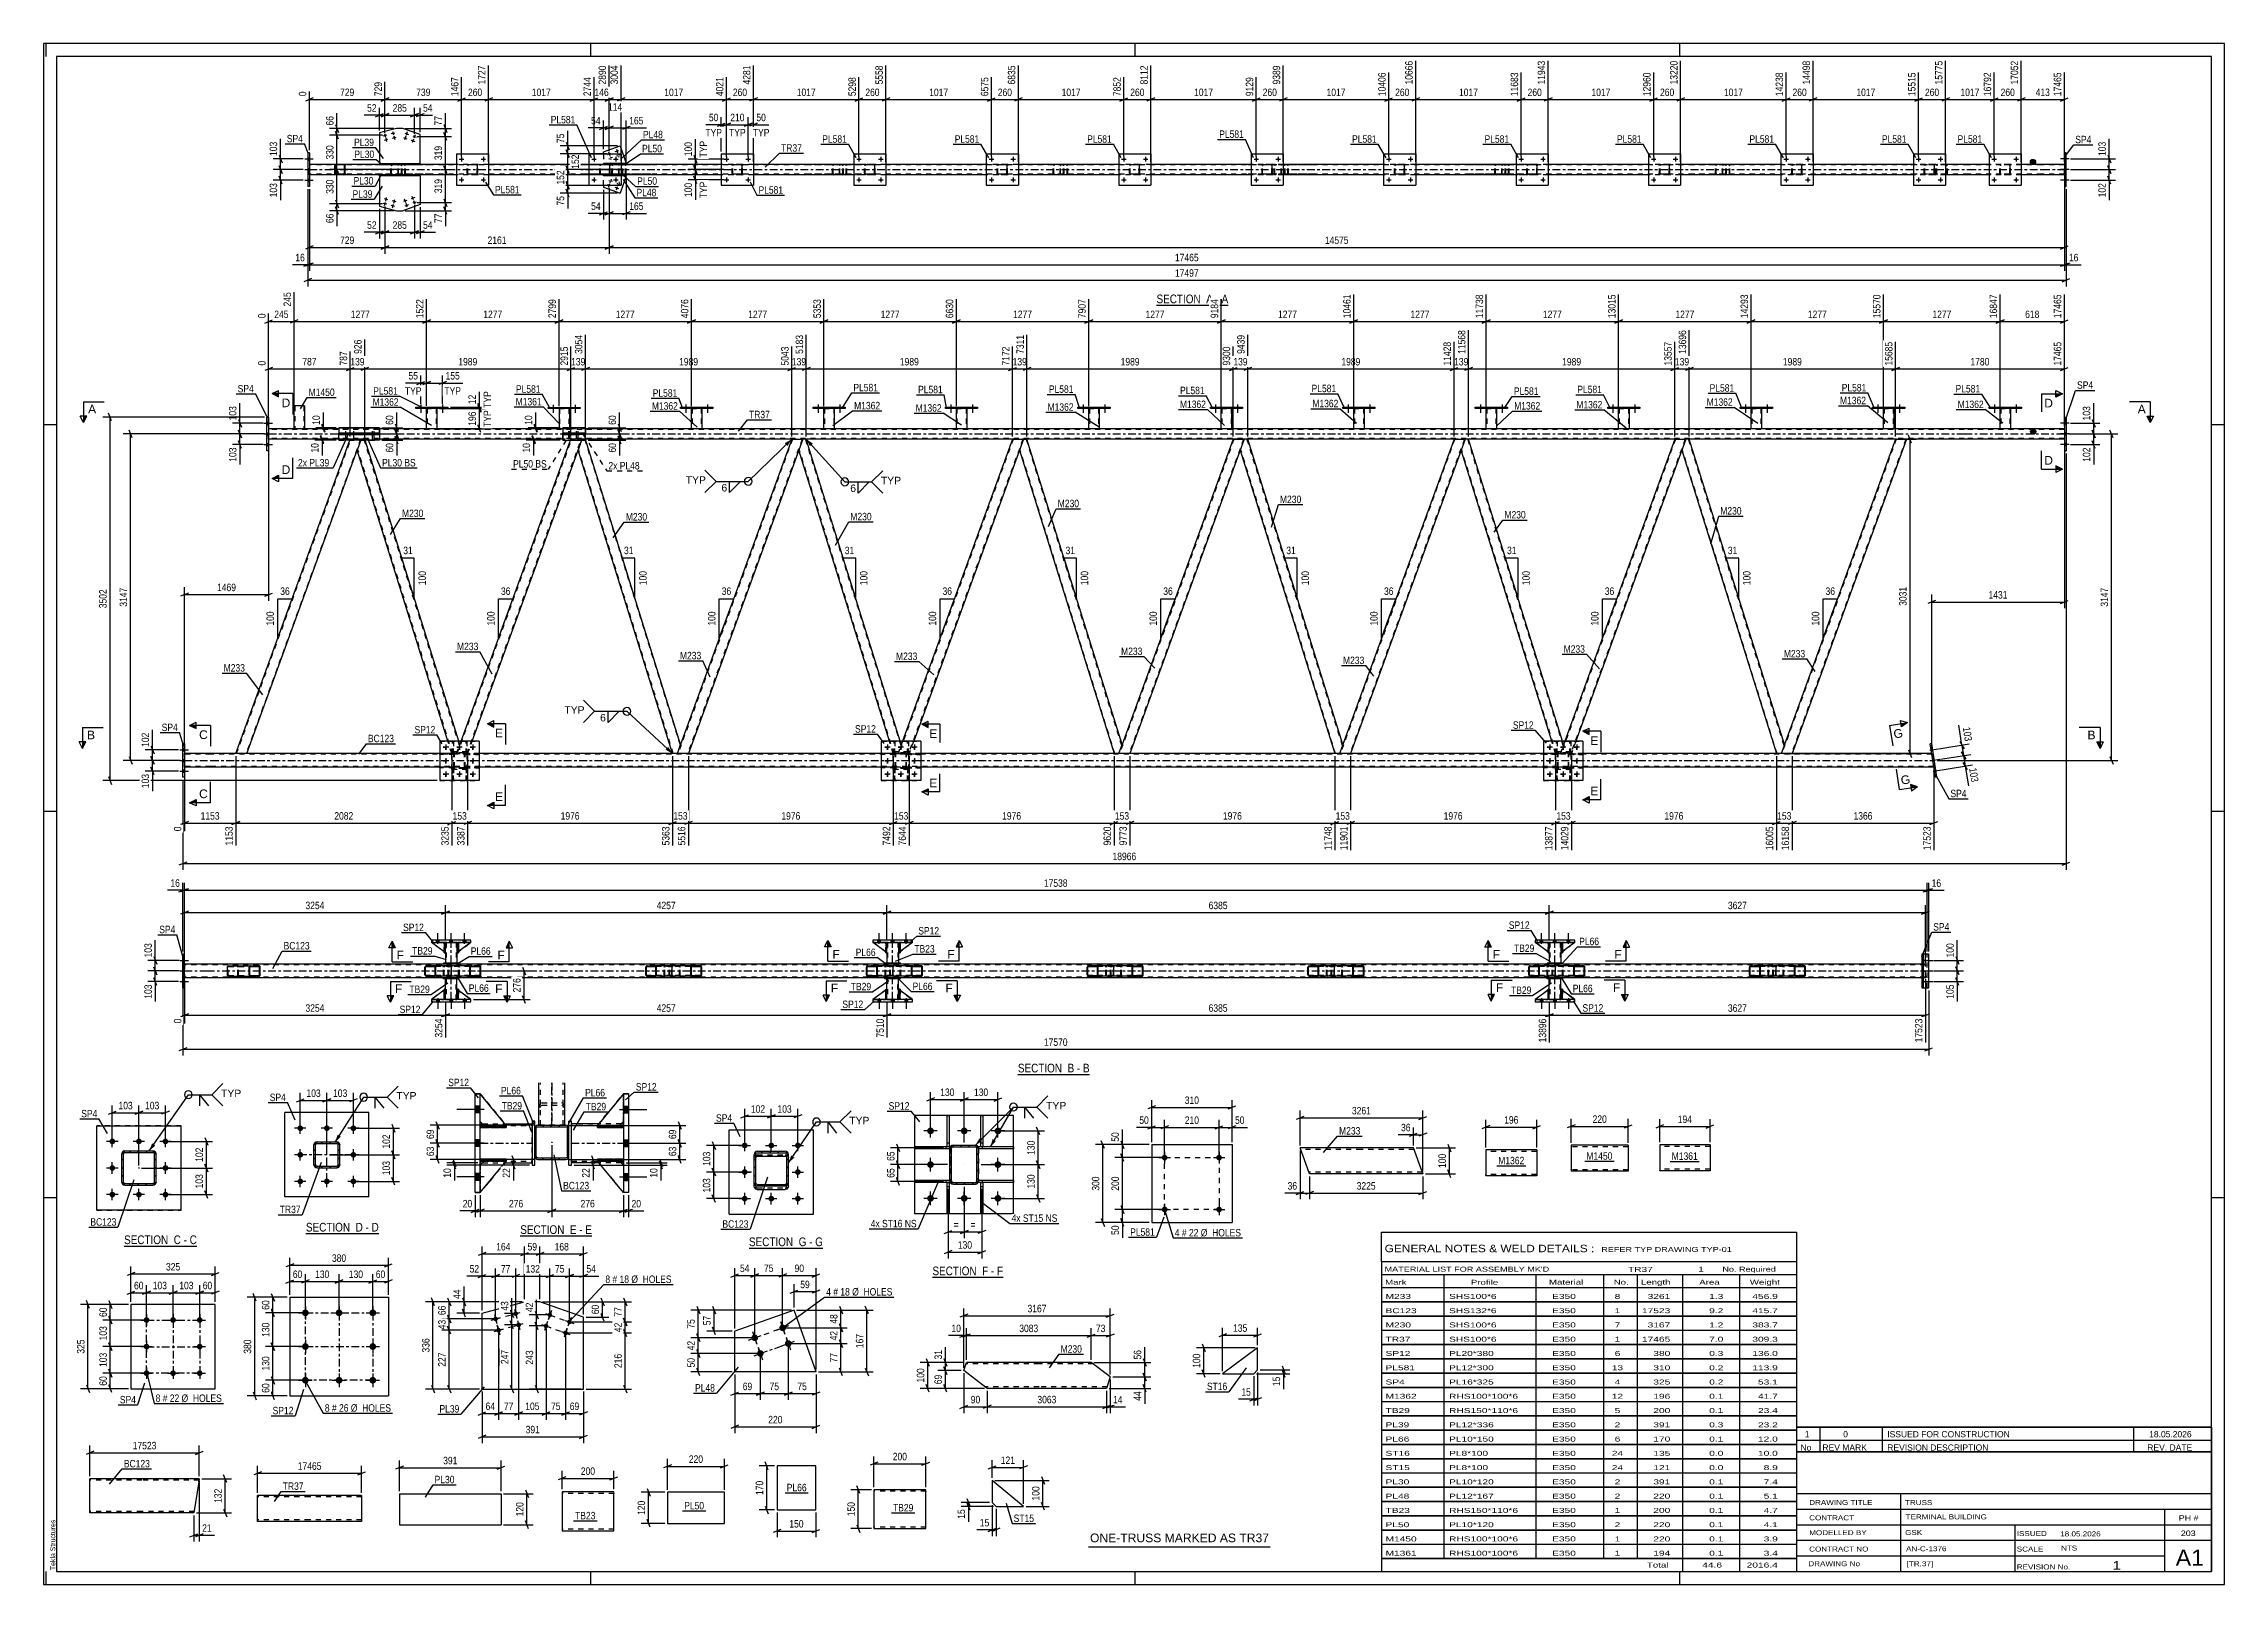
# Paper-space layout 'Layout1' of a CAD drawing. Header units: millimetres. Extents: x 0 to 841, y 0 to 594.
# The model-space entities are those that its viewports show. They can reach past a viewport. Long polylines and large blocks are cut down to what shows.
import ezdxf

# ---------------------------------------------------------------- set-up
doc = ezdxf.new("R2010")
doc.units = ezdxf.units.MM
doc.linetypes.add('DXK_LINE_DOT2', pattern=[3.9198, 1.9599, -1.9599])
doc.linetypes.add('DXK_LINE_DOT3', pattern=[5.9187, 2.979, -0.9799, 0.9799, -0.9799])
doc.layers.add('Viewport layer', color=7, linetype='Continuous', plot=False)
doc.styles.add('Arial', font='ARIAL.TTF', dxfattribs={"height": 0.2})
doc.styles.add('Arial Narrow', font='ARIALN.TTF', dxfattribs={"height": 0.2})

# ---------------------------------------------------------------- blocks, each defined once
blk = doc.blocks.new('Unknown-247305070-1135 - 20638')
at = {"color": 5, "linetype": 'Continuous'}
for p, q in [((841, 594), (0, 594)), ((0, 594), (0, 0)), ((1, 589), (1, 594)), ((836, 589), (5, 589)), ((5, 589), (5, 5)), ((211, 589), (211, 594)), ((421, 589), (421, 594)), ((631, 589), (631, 594)), ((836, 5), (836, 589)), ((841, 0), (841, 594)), ((5, 447), (0, 447)), ((841, 447), (836, 447)), ((5, 298), (0, 298)), ((841, 298), (836, 298)), ((5, 149), (0, 149)), ((841, 149), (836, 149)), ((0, 0), (841, 0)), ((1, 0), (1, 5)), ((5, 5), (836, 5)), ((211, 0), (211, 5)), ((421, 0), (421, 5)), ((631, 0), (631, 5))]:
    blk.add_line(p, q, dxfattribs=at)
at = {"color": 174, "linetype": 'Continuous', "style": 'Arial'}
blk.add_text('Tekla Structures', height=1.9102, rotation=90, dxfattribs=at).set_placement((4.5, 5.5))
blk = doc.blocks.new('Unknown-247305070-11 - 2156')
at = {"color": 6, "linetype": 'Continuous'}
blk.add_line((429.19, 493.16), (456.84, 493.16), dxfattribs=at)
at = {"color": 0, "linetype": 'Continuous'}
blk.add_wipeout([(447.3, 493.91), (447.3, 497.41), (429.19, 497.41), (429.19, 493.91)], dxfattribs=at)
blk.add_wipeout([(450.91, 493.91), (450.91, 497.41), (448.35, 497.41), (448.35, 493.91)], dxfattribs=at)
at = {"color": 7, "linetype": 'Continuous', "style": 'Arial Narrow'}
blk.add_text('SECTION ', height=3.34, dxfattribs=at).set_placement((429.19, 493.91))
at = {"color": 0, "linetype": 'Continuous'}
blk.add_wipeout([(453.23, 493.91), (453.23, 497.41), (451.96, 497.41), (451.96, 493.91)], dxfattribs=at)
blk.add_wipeout([(456.84, 493.91), (456.84, 497.41), (454.28, 497.41), (454.28, 493.91)], dxfattribs=at)
at = {"color": 7, "linetype": 'Continuous', "style": 'Arial Narrow'}
for s, p in [('A', (448.35, 493.91)), ('A', (454.28, 493.91)), ('-', (451.96, 493.91))]:
    blk.add_text(s, height=3.34, dxfattribs=at).set_placement(p)
blk = doc.blocks.new('Unknown-247305070-12 - 4372')
at = {"color": 6, "linetype": 'Continuous'}
blk.add_line((375.73, 196.63), (403.38, 196.63), dxfattribs=at)
at = {"color": 0, "linetype": 'Continuous'}
blk.add_wipeout([(393.84, 197.38), (393.84, 200.88), (375.73, 200.88), (375.73, 197.38)], dxfattribs=at)
blk.add_wipeout([(397.45, 197.38), (397.45, 200.88), (394.89, 200.88), (394.89, 197.38)], dxfattribs=at)
at = {"color": 7, "linetype": 'Continuous', "style": 'Arial Narrow'}
blk.add_text('SECTION ', height=3.34, dxfattribs=at).set_placement((375.73, 197.38))
at = {"color": 0, "linetype": 'Continuous'}
blk.add_wipeout([(399.77, 197.38), (399.77, 200.88), (398.5, 200.88), (398.5, 197.38)], dxfattribs=at)
blk.add_wipeout([(403.38, 197.38), (403.38, 200.88), (400.82, 200.88), (400.82, 197.38)], dxfattribs=at)
at = {"color": 7, "linetype": 'Continuous', "style": 'Arial Narrow'}
for s, p in [('B', (394.89, 197.38)), ('-', (398.5, 197.38)), ('B', (400.82, 197.38))]:
    blk.add_text(s, height=3.34, dxfattribs=at).set_placement(p)
blk = doc.blocks.new('Unknown-247305070-13 - 6455')
at = {"color": 6, "linetype": 'Continuous'}
blk.add_line((31.03, 130.44), (59.1, 130.44), dxfattribs=at)
at = {"color": 0, "linetype": 'Continuous'}
blk.add_wipeout([(49.13, 131.19), (49.13, 134.69), (31.03, 134.69), (31.03, 131.19)], dxfattribs=at)
blk.add_wipeout([(52.95, 131.19), (52.95, 134.69), (50.18, 134.69), (50.18, 131.19)], dxfattribs=at)
at = {"color": 7, "linetype": 'Continuous', "style": 'Arial Narrow'}
blk.add_text('SECTION ', height=3.34, dxfattribs=at).set_placement((31.03, 131.19))
at = {"color": 0, "linetype": 'Continuous'}
blk.add_wipeout([(55.28, 131.19), (55.28, 134.69), (54, 134.69), (54, 131.19)], dxfattribs=at)
blk.add_wipeout([(59.1, 131.19), (59.1, 134.69), (56.33, 134.69), (56.33, 131.19)], dxfattribs=at)
at = {"color": 7, "linetype": 'Continuous', "style": 'Arial Narrow'}
for s, p in [('C', (50.18, 131.19)), ('C', (56.33, 131.19)), ('-', (54, 131.19))]:
    blk.add_text(s, height=3.34, dxfattribs=at).set_placement(p)
blk = doc.blocks.new('Unknown-247305070-14 - 6638')
at = {"color": 6, "linetype": 'Continuous'}
blk.add_line((101.17, 135.28), (129.24, 135.28), dxfattribs=at)
at = {"color": 0, "linetype": 'Continuous'}
blk.add_wipeout([(119.28, 136.03), (119.28, 139.53), (101.17, 139.53), (101.17, 136.03)], dxfattribs=at)
blk.add_wipeout([(123.1, 136.03), (123.1, 139.53), (120.33, 139.53), (120.33, 136.03)], dxfattribs=at)
at = {"color": 7, "linetype": 'Continuous', "style": 'Arial Narrow'}
blk.add_text('SECTION ', height=3.34, dxfattribs=at).set_placement((101.17, 136.03))
at = {"color": 0, "linetype": 'Continuous'}
blk.add_wipeout([(125.43, 136.03), (125.43, 139.53), (124.15, 139.53), (124.15, 136.03)], dxfattribs=at)
blk.add_wipeout([(129.24, 136.03), (129.24, 139.53), (126.48, 139.53), (126.48, 136.03)], dxfattribs=at)
at = {"color": 7, "linetype": 'Continuous', "style": 'Arial Narrow'}
for s, p in [('D', (120.33, 136.03)), ('-', (124.15, 136.03)), ('D', (126.48, 136.03))]:
    blk.add_text(s, height=3.34, dxfattribs=at).set_placement(p)
blk = doc.blocks.new('Unknown-247305070-17 - 4898')
at = {"color": 6, "linetype": 'Continuous'}
blk.add_line((342.78, 118.43), (369.99, 118.43), dxfattribs=at)
at = {"color": 0, "linetype": 'Continuous'}
blk.add_wipeout([(360.89, 119.18), (360.89, 122.68), (342.78, 122.68), (342.78, 119.18)], dxfattribs=at)
blk.add_wipeout([(364.28, 119.18), (364.28, 122.68), (361.94, 122.68), (361.94, 119.18)], dxfattribs=at)
at = {"color": 7, "linetype": 'Continuous', "style": 'Arial Narrow'}
blk.add_text('SECTION ', height=3.34, dxfattribs=at).set_placement((342.78, 119.18))
at = {"color": 0, "linetype": 'Continuous'}
blk.add_wipeout([(366.6, 119.18), (366.6, 122.68), (365.33, 122.68), (365.33, 119.18)], dxfattribs=at)
blk.add_wipeout([(369.99, 119.18), (369.99, 122.68), (367.65, 122.68), (367.65, 119.18)], dxfattribs=at)
at = {"color": 7, "linetype": 'Continuous', "style": 'Arial Narrow'}
for s, p in [('F', (361.94, 119.18)), ('-', (365.33, 119.18)), ('F', (367.65, 119.18))]:
    blk.add_text(s, height=3.34, dxfattribs=at).set_placement(p)
blk = doc.blocks.new('Unknown-247305070-19 - 7066')
at = {"color": 6, "linetype": 'Continuous'}
blk.add_line((183.82, 134.35), (211.47, 134.35), dxfattribs=at)
at = {"color": 0, "linetype": 'Continuous'}
blk.add_wipeout([(201.93, 135.1), (201.93, 138.6), (183.82, 138.6), (183.82, 135.1)], dxfattribs=at)
blk.add_wipeout([(205.53, 135.1), (205.53, 138.6), (202.98, 138.6), (202.98, 135.1)], dxfattribs=at)
at = {"color": 7, "linetype": 'Continuous', "style": 'Arial Narrow'}
blk.add_text('SECTION ', height=3.34, dxfattribs=at).set_placement((183.82, 135.1))
at = {"color": 0, "linetype": 'Continuous'}
blk.add_wipeout([(207.86, 135.1), (207.86, 138.6), (206.58, 138.6), (206.58, 135.1)], dxfattribs=at)
blk.add_wipeout([(211.47, 135.1), (211.47, 138.6), (208.91, 138.6), (208.91, 135.1)], dxfattribs=at)
at = {"color": 7, "linetype": 'Continuous', "style": 'Arial Narrow'}
for s, p in [('E', (202.98, 135.1)), ('-', (206.58, 135.1)), ('E', (208.91, 135.1))]:
    blk.add_text(s, height=3.34, dxfattribs=at).set_placement(p)
blk = doc.blocks.new('Unknown-247305070-21 - 1696')
at = {"color": 6, "linetype": 'Continuous'}
blk.add_line((272.03, 129.65), (300.53, 129.65), dxfattribs=at)
at = {"color": 0, "linetype": 'Continuous'}
blk.add_wipeout([(290.14, 130.4), (290.14, 133.9), (272.03, 133.9), (272.03, 130.4)], dxfattribs=at)
blk.add_wipeout([(294.17, 130.4), (294.17, 133.9), (291.19, 133.9), (291.19, 130.4)], dxfattribs=at)
at = {"color": 7, "linetype": 'Continuous', "style": 'Arial Narrow'}
blk.add_text('SECTION ', height=3.34, dxfattribs=at).set_placement((272.03, 130.4))
at = {"color": 0, "linetype": 'Continuous'}
blk.add_wipeout([(296.5, 130.4), (296.5, 133.9), (295.22, 133.9), (295.22, 130.4)], dxfattribs=at)
blk.add_wipeout([(300.53, 130.4), (300.53, 133.9), (297.55, 133.9), (297.55, 130.4)], dxfattribs=at)
at = {"color": 7, "linetype": 'Continuous', "style": 'Arial Narrow'}
for s, p in [('G', (291.19, 130.4)), ('-', (295.22, 130.4)), ('G', (297.55, 130.4))]:
    blk.add_text(s, height=3.34, dxfattribs=at).set_placement(p)
blk = doc.blocks.new('Bolt-247305070-5593 - 5559')
at = {"linetype": 'Continuous'}
for points in [[(100.94, 105.98, -1), (100.94, 103.38, -1)], [(113.94, 105.98, -1), (113.94, 103.38, -1)], [(126.94, 105.98, -1), (126.94, 103.38, -1)], [(100.94, 92.98, -1), (100.94, 90.38, -1)], [(126.94, 92.98, -1), (126.94, 90.38, -1)], [(100.94, 79.98, -1), (100.94, 77.38, -1)], [(113.94, 79.98, -1), (113.94, 77.38, -1)], [(126.94, 79.98, -1), (126.94, 77.38, -1)]]:
    blk.add_hatch(color=1, dxfattribs=at).paths.add_polyline_path(points)
at = {"color": 1, "linetype": 'Continuous'}
for p, q in [((98.34, 104.68), (103.54, 104.68)), ((100.94, 107.28), (100.94, 102.08)), ((111.34, 104.68), (116.54, 104.68)), ((113.94, 107.28), (113.94, 102.08)), ((124.34, 104.68), (129.54, 104.68)), ((126.94, 107.28), (126.94, 102.08)), ((100.94, 94.28), (100.94, 89.08)), ((126.94, 94.28), (126.94, 89.08)), ((98.34, 91.68), (103.54, 91.68)), ((124.34, 91.68), (129.54, 91.68)), ((98.34, 78.68), (103.54, 78.68)), ((100.94, 81.28), (100.94, 76.08)), ((111.34, 78.68), (116.54, 78.68)), ((113.94, 81.28), (113.94, 76.08)), ((124.34, 78.68), (129.54, 78.68)), ((126.94, 81.28), (126.94, 76.08))]:
    blk.add_line(p, q, dxfattribs=at)
blk = doc.blocks.new('Part-247305070-5598 - 5559')
at = {"color": 2, "linetype": 'Continuous'}
for p, q in [((94.94, 110.68), (94.94, 72.68)), ((94.94, 110.68), (132.94, 110.68)), ((132.94, 110.68), (132.94, 72.68)), ((94.94, 72.68), (132.94, 72.68))]:
    blk.add_line(p, q, dxfattribs=at)
blk = doc.blocks.new('Part-247305070-41296 - 41295')
at = {"color": 2, "linetype": 'Continuous'}
for p, q in [((37.85, 40.73), (17.85, 40.73)), ((17.85, 27.63), (17.85, 40.73)), ((60.02, 40.73), (37.95, 40.73)), ((59.83, 39.53), (57.95, 27.53)), ((60.01, 40.64), (59.83, 39.53)), ((60.02, 40.73), (60.01, 40.64)), ((17.85, 27.53), (17.85, 27.63)), ((37.85, 27.53), (17.85, 27.53)), ((57.95, 27.53), (37.95, 27.53))]:
    blk.add_line(p, q, dxfattribs=at)
at = {"color": 7, "linetype": 'DXK_LINE_DOT2'}
for p, q in [((37.85, 40.13), (17.85, 40.13)), ((59.93, 40.13), (37.95, 40.13)), ((59.83, 39.53), (59.97, 40.38)), ((37.85, 28.13), (17.85, 28.13)), ((17.85, 27.89), (17.85, 27.53)), ((58.04, 28.13), (37.95, 28.13))]:
    blk.add_line(p, q, dxfattribs=at)
blk = doc.blocks.new('Part-247305070-5434 - 5428')
at = {"color": 2, "linetype": 'Continuous'}
for p, q in [((137.26, 34.96), (137.26, 22.96)), ((137.26, 34.96), (176.4, 34.96)), ((176.4, 34.96), (176.4, 22.96)), ((137.26, 22.96), (176.4, 22.96))]:
    blk.add_line(p, q, dxfattribs=at)
blk = doc.blocks.new('Part-247305070-21254 - 2156')
at = {"color": 2, "linetype": 'Continuous'}
for p, q in [((363.51, 551.45), (363.51, 539.45)), ((363.51, 551.45), (375.91, 551.45)), ((375.91, 551.45), (375.91, 539.45)), ((363.51, 539.45), (375.91, 539.45))]:
    blk.add_line(p, q, dxfattribs=at)
blk = doc.blocks.new('Part-247305070-2163 - 2156')
at = {"color": 7, "linetype": 'DXK_LINE_DOT2'}
for p, q in [((647.5, 547.16), (647.47, 546.97)), ((647.47, 543.93), (647.47, 546.97)), ((647.55, 547.31), (647.5, 547.16)), ((647.64, 547.42), (647.55, 547.31)), ((647.61, 546.97), (647.62, 547.06)), ((647.61, 543.93), (647.61, 546.97)), ((647.62, 547.06), (647.65, 547.14)), ((647.75, 547.45), (647.64, 547.42)), ((647.65, 547.14), (647.69, 547.19)), ((647.69, 547.19), (647.75, 547.21)), ((659.9, 547.45), (647.75, 547.45)), ((659.9, 547.21), (647.75, 547.21)), ((649.02, 547.21), (649.02, 547.45)), ((650.03, 547.42), (649.84, 547.45)), ((649.84, 547.21), (649.93, 547.19)), ((649.93, 547.19), (650.01, 547.14)), ((650.01, 547.14), (650.07, 547.06)), ((650.07, 547.06), (650.09, 546.97)), ((650.09, 543.93), (650.09, 546.97)), ((650.3, 547.14), (650.3, 547.16)), ((650.34, 546.97), (650.3, 547.14)), ((650.34, 543.93), (650.34, 546.97)), ((647.47, 543.93), (647.5, 543.75)), ((647.5, 543.75), (647.55, 543.59)), ((647.55, 543.59), (647.64, 543.49)), ((647.62, 543.84), (647.61, 543.93)), ((647.65, 543.76), (647.62, 543.84)), ((647.64, 543.49), (647.75, 543.45)), ((647.69, 543.71), (647.65, 543.76)), ((647.75, 543.69), (647.69, 543.71)), ((659.9, 543.69), (647.75, 543.69)), ((659.9, 543.45), (647.75, 543.45)), ((649.02, 543.45), (649.02, 543.69)), ((649.93, 543.71), (649.84, 543.69)), ((649.84, 543.45), (650.03, 543.49)), ((650.01, 543.76), (649.93, 543.71)), ((650.07, 543.84), (650.01, 543.76)), ((650.09, 543.93), (650.07, 543.84)), ((650.3, 543.75), (650.34, 543.93))]:
    blk.add_line(p, q, dxfattribs=at)
for centre, start, end in [((649.85, 546.96), 23.84941, 68.8059), ((649.85, 543.95), 291.1941, 336.15059)]:
    blk.add_arc(centre, 0.492, start, end, dxfattribs=at)
blk = doc.blocks.new('Part-247305070-21251 - 2156')
at = {"color": 7, "linetype": 'DXK_LINE_DOT2'}
for p, q in [((316.63, 546.97), (316.67, 547.16)), ((316.67, 547.16), (316.63, 546.97)), ((316.63, 543.93), (316.63, 546.97)), ((316.63, 543.93), (316.63, 546.97)), ((316.87, 546.97), (316.89, 547.06)), ((316.87, 543.93), (316.87, 546.97)), ((316.87, 543.93), (316.87, 546.97)), ((316.89, 547.06), (316.94, 547.14)), ((316.93, 547.42), (317.11, 547.45)), ((317.11, 547.45), (316.93, 547.42)), ((316.94, 547.14), (317.02, 547.19)), ((317.02, 547.19), (317.11, 547.21)), ((320.15, 547.45), (317.11, 547.45)), ((320.15, 547.21), (317.11, 547.21)), ((320.15, 547.45), (320.33, 547.42)), ((320.33, 547.42), (320.15, 547.45)), ((320.15, 547.21), (320.24, 547.19)), ((320.24, 547.19), (320.32, 547.14)), ((320.32, 547.14), (320.37, 547.06)), ((320.37, 547.06), (320.39, 546.97)), ((320.39, 543.93), (320.39, 546.97)), ((320.39, 546.97), (320.39, 543.93)), ((320.59, 547.16), (320.63, 546.97)), ((320.63, 546.97), (320.59, 547.16)), ((320.63, 543.93), (320.63, 546.97)), ((320.63, 543.93), (320.63, 546.97)), ((316.67, 543.75), (316.63, 543.93)), ((316.63, 543.93), (316.67, 543.75)), ((316.89, 543.84), (316.87, 543.93)), ((316.94, 543.76), (316.89, 543.84)), ((317.11, 543.45), (316.93, 543.49)), ((316.93, 543.49), (317.11, 543.45)), ((317.02, 543.71), (316.94, 543.76)), ((317.11, 543.69), (317.02, 543.71)), ((320.15, 543.69), (317.11, 543.69)), ((320.15, 543.45), (317.11, 543.45)), ((320.24, 543.71), (320.15, 543.69)), ((320.33, 543.49), (320.15, 543.45)), ((320.15, 543.45), (320.33, 543.49)), ((320.32, 543.76), (320.24, 543.71)), ((320.37, 543.84), (320.32, 543.76)), ((320.39, 543.93), (320.37, 543.84)), ((320.63, 543.93), (320.59, 543.75)), ((320.59, 543.75), (320.63, 543.93))]:
    blk.add_line(p, q, dxfattribs=at)
at = {"color": 7, "linetype": 'DXK_LINE_DOT3'}
blk.add_line((318.63, 545.45), (318.63, 545.45), dxfattribs=at)
at = {"color": 7, "linetype": 'DXK_LINE_DOT2'}
for centre, start, end in [((317.11, 546.97), 112.5, 157.5), ((317.11, 546.97), 112.5, 157.5), ((320.15, 546.97), 22.5, 67.5), ((320.15, 546.97), 22.5, 67.5), ((317.11, 543.93), 202.5, 247.5), ((317.11, 543.93), 202.5, 247.5), ((320.15, 543.93), 292.5, 337.5), ((320.15, 543.93), 292.5, 337.5)]:
    blk.add_arc(centre, 0.48, start, end, dxfattribs=at)
blk = doc.blocks.new('Part-247305070-2166 - 2156')
at = {"color": 7, "linetype": 'DXK_LINE_DOT2'}
for p, q in [((392.09, 547.16), (392.07, 546.97)), ((392.07, 543.93), (392.07, 546.97)), ((392.15, 547.31), (392.09, 547.16)), ((392.24, 547.42), (392.15, 547.31)), ((392.21, 546.97), (392.22, 547.06)), ((392.21, 543.93), (392.21, 546.97)), ((392.22, 547.06), (392.25, 547.14)), ((392.34, 547.45), (392.24, 547.42)), ((392.25, 547.14), (392.29, 547.19)), ((392.29, 547.19), (392.34, 547.21)), ((404.5, 547.45), (392.34, 547.45)), ((404.5, 547.21), (392.34, 547.21)), ((393.62, 547.21), (393.62, 547.45)), ((394.63, 547.42), (394.43, 547.45)), ((394.43, 547.21), (394.53, 547.19)), ((394.53, 547.19), (394.61, 547.14)), ((394.61, 547.14), (394.67, 547.06)), ((394.67, 547.06), (394.69, 546.97)), ((394.69, 543.93), (394.69, 546.97)), ((394.9, 547.14), (394.9, 547.16)), ((394.94, 546.97), (394.9, 547.14)), ((394.94, 543.93), (394.94, 546.97)), ((392.07, 543.93), (392.09, 543.75)), ((392.09, 543.75), (392.15, 543.59)), ((392.15, 543.59), (392.24, 543.49)), ((392.22, 543.84), (392.21, 543.93)), ((392.25, 543.76), (392.22, 543.84)), ((392.24, 543.49), (392.34, 543.45)), ((392.29, 543.71), (392.25, 543.76)), ((392.34, 543.69), (392.29, 543.71)), ((404.5, 543.69), (392.34, 543.69)), ((404.5, 543.45), (392.34, 543.45)), ((393.62, 543.45), (393.62, 543.69)), ((394.53, 543.71), (394.43, 543.69)), ((394.43, 543.45), (394.63, 543.49)), ((394.61, 543.76), (394.53, 543.71)), ((394.67, 543.84), (394.61, 543.76)), ((394.69, 543.93), (394.67, 543.84)), ((394.9, 543.75), (394.94, 543.93))]:
    blk.add_line(p, q, dxfattribs=at)
for centre, start, end in [((394.45, 546.96), 23.84941, 68.8059), ((394.45, 543.95), 291.1941, 336.15059)]:
    blk.add_arc(centre, 0.492, start, end, dxfattribs=at)
blk = doc.blocks.new('Part-247305070-21259 - 2156')
at = {"color": 7, "linetype": 'DXK_LINE_DOT2'}
for p, q in [((520.95, 546.97), (520.99, 547.16)), ((520.99, 547.16), (520.95, 546.97)), ((520.95, 543.93), (520.95, 546.97)), ((520.95, 543.93), (520.95, 546.97)), ((521.19, 546.97), (521.21, 547.06)), ((521.19, 543.93), (521.19, 546.97)), ((521.19, 543.93), (521.19, 546.97)), ((521.21, 547.06), (521.26, 547.14)), ((521.25, 547.42), (521.43, 547.45)), ((521.43, 547.45), (521.25, 547.42)), ((521.26, 547.14), (521.34, 547.19)), ((521.34, 547.19), (521.43, 547.21)), ((524.47, 547.45), (521.43, 547.45)), ((524.47, 547.21), (521.43, 547.21)), ((524.47, 547.45), (524.66, 547.42)), ((524.66, 547.42), (524.47, 547.45)), ((524.47, 547.21), (524.57, 547.19)), ((524.57, 547.19), (524.64, 547.14)), ((524.64, 547.14), (524.69, 547.06)), ((524.69, 547.06), (524.71, 546.97)), ((524.71, 543.93), (524.71, 546.97)), ((524.71, 546.97), (524.71, 543.93)), ((524.92, 547.16), (524.95, 546.97)), ((524.95, 546.97), (524.92, 547.16)), ((524.95, 543.93), (524.95, 546.97)), ((524.95, 543.93), (524.95, 546.97)), ((520.99, 543.75), (520.95, 543.93)), ((520.95, 543.93), (520.99, 543.75)), ((521.21, 543.84), (521.19, 543.93)), ((521.26, 543.76), (521.21, 543.84)), ((521.43, 543.45), (521.25, 543.49)), ((521.25, 543.49), (521.43, 543.45)), ((521.34, 543.71), (521.26, 543.76)), ((521.43, 543.69), (521.34, 543.71)), ((524.47, 543.69), (521.43, 543.69)), ((524.47, 543.45), (521.43, 543.45)), ((524.57, 543.71), (524.47, 543.69)), ((524.66, 543.49), (524.47, 543.45)), ((524.47, 543.45), (524.66, 543.49)), ((524.64, 543.76), (524.57, 543.71)), ((524.69, 543.84), (524.64, 543.76)), ((524.71, 543.93), (524.69, 543.84)), ((524.95, 543.93), (524.92, 543.75)), ((524.92, 543.75), (524.95, 543.93))]:
    blk.add_line(p, q, dxfattribs=at)
at = {"color": 7, "linetype": 'DXK_LINE_DOT3'}
blk.add_line((522.95, 545.45), (522.95, 545.45), dxfattribs=at)
at = {"color": 7, "linetype": 'DXK_LINE_DOT2'}
for centre, start, end in [((521.43, 546.97), 112.5, 157.5), ((521.43, 546.97), 112.5, 157.5), ((524.47, 546.97), 22.5, 67.5), ((524.47, 546.97), 22.5, 67.5), ((521.43, 543.93), 202.5, 247.5), ((521.43, 543.93), 202.5, 247.5), ((524.47, 543.93), 292.5, 337.5), ((524.47, 543.93), 292.5, 337.5)]:
    blk.add_arc(centre, 0.48, start, end, dxfattribs=at)
blk = doc.blocks.new('Part-247305070-2158 - 2156')
at = {"color": 7, "linetype": 'DXK_LINE_DOT2'}
for p, q in [((393.11, 547.45), (378.12, 547.45)), ((393.11, 547.21), (378.12, 547.21)), ((389.4, 547.14), (389.36, 546.97)), ((389.36, 543.93), (389.36, 546.97)), ((389.4, 547.16), (389.4, 547.14)), ((389.62, 546.97), (389.64, 547.06)), ((389.62, 543.93), (389.62, 546.97)), ((389.64, 547.06), (389.69, 547.14)), ((389.87, 547.45), (389.68, 547.42)), ((389.69, 547.14), (389.78, 547.19)), ((389.78, 547.19), (389.87, 547.21)), ((393.3, 547.42), (393.11, 547.45)), ((393.11, 547.21), (393.21, 547.19)), ((393.21, 547.19), (393.29, 547.14)), ((393.29, 547.14), (393.34, 547.06)), ((393.34, 547.06), (393.36, 546.97)), ((393.36, 543.93), (393.36, 546.97)), ((393.58, 547.14), (393.58, 547.16)), ((393.62, 546.97), (393.58, 547.14)), ((393.62, 543.93), (393.62, 546.97)), ((393.11, 543.69), (378.12, 543.69)), ((393.11, 543.45), (378.12, 543.45)), ((389.36, 543.93), (389.4, 543.75)), ((389.64, 543.84), (389.62, 543.93)), ((389.69, 543.76), (389.64, 543.84)), ((389.68, 543.49), (389.87, 543.45)), ((389.78, 543.71), (389.69, 543.76)), ((389.87, 543.69), (389.78, 543.71)), ((393.21, 543.71), (393.11, 543.69)), ((393.11, 543.45), (393.3, 543.49)), ((393.29, 543.76), (393.21, 543.71)), ((393.34, 543.84), (393.29, 543.76)), ((393.36, 543.93), (393.34, 543.84)), ((393.58, 543.75), (393.62, 543.93))]:
    blk.add_line(p, q, dxfattribs=at)
for centre, start, end in [((389.85, 546.95), 110.75831, 155.68004), ((393.13, 546.95), 24.31996, 69.24169), ((389.85, 543.95), 204.31996, 249.24169), ((393.13, 543.95), 290.75831, 335.68004)]:
    blk.add_arc(centre, 0.496, start, end, dxfattribs=at)
blk = doc.blocks.new('Bolt-247305070-21282 - 2156')
at = {"linetype": 'Continuous'}
for points in [[(417.03, 541.45, -1), (416.15, 541.45, -1)], [(425.43, 541.45, -1), (424.55, 541.45, -1)]]:
    blk.add_hatch(color=1, dxfattribs=at).paths.add_polyline_path(points)
at = {"color": 1, "linetype": 'Continuous'}
for p, q in [((415.71, 541.45), (417.47, 541.45)), ((416.59, 542.33), (416.59, 540.57)), ((424.11, 541.45), (425.87, 541.45)), ((424.99, 542.33), (424.99, 540.57))]:
    blk.add_line(p, q, dxfattribs=at)
blk = doc.blocks.new('Part-247305070-2159 - 2156')
at = {"color": 7, "linetype": 'DXK_LINE_DOT2'}
for p, q in [((307.97, 547.45), (292.99, 547.45)), ((307.97, 547.21), (292.99, 547.21)), ((304.26, 547.14), (304.23, 546.97)), ((304.23, 543.93), (304.23, 546.97)), ((304.27, 547.16), (304.26, 547.14)), ((304.48, 546.97), (304.5, 547.06)), ((304.48, 543.93), (304.48, 546.97)), ((304.5, 547.06), (304.56, 547.14)), ((304.74, 547.45), (304.54, 547.42)), ((304.56, 547.14), (304.64, 547.19)), ((304.64, 547.19), (304.74, 547.21)), ((308.17, 547.42), (307.97, 547.45)), ((307.97, 547.21), (308.07, 547.19)), ((308.07, 547.19), (308.15, 547.14)), ((308.15, 547.14), (308.21, 547.06)), ((308.21, 547.06), (308.23, 546.97)), ((308.23, 543.93), (308.23, 546.97)), ((308.45, 547.14), (308.45, 547.16)), ((308.48, 546.97), (308.45, 547.14)), ((308.48, 543.93), (308.48, 546.97)), ((307.97, 543.69), (292.99, 543.69)), ((307.97, 543.45), (292.99, 543.45)), ((304.23, 543.93), (304.27, 543.75)), ((304.5, 543.84), (304.48, 543.93)), ((304.56, 543.76), (304.5, 543.84)), ((304.54, 543.49), (304.74, 543.45)), ((304.64, 543.71), (304.56, 543.76)), ((304.74, 543.69), (304.64, 543.71)), ((308.07, 543.71), (307.97, 543.69)), ((307.97, 543.45), (308.17, 543.49)), ((308.15, 543.76), (308.07, 543.71)), ((308.21, 543.84), (308.15, 543.76)), ((308.23, 543.93), (308.21, 543.84)), ((308.45, 543.75), (308.48, 543.93))]:
    blk.add_line(p, q, dxfattribs=at)
for centre, start, end in [((304.72, 546.95), 110.75831, 155.68004), ((307.99, 546.95), 24.31996, 69.24169), ((304.72, 543.95), 204.31996, 249.24169), ((307.99, 543.95), 290.75831, 335.68004)]:
    blk.add_arc(centre, 0.496, start, end, dxfattribs=at)
blk = doc.blocks.new('Part-247305070-2224 - 2156')
at = {"color": 2, "linetype": 'Continuous'}
for p, q in [((145.2, 543.45), (129.55, 543.45)), ((129.55, 543.05), (129.55, 543.45)), ((145.2, 543.05), (129.55, 543.05)), ((145.2, 543.05), (145.2, 543.45))]:
    blk.add_line(p, q, dxfattribs=at)
blk = doc.blocks.new('Part-247305070-2160 - 2156')
at = {"color": 7, "linetype": 'DXK_LINE_DOT2'}
for p, q in [((222.84, 547.45), (207.85, 547.45)), ((222.84, 547.21), (207.85, 547.21)), ((219.13, 547.16), (219.09, 546.97)), ((219.09, 543.93), (219.09, 546.97)), ((219.35, 546.97), (219.37, 547.06)), ((219.35, 543.93), (219.35, 546.97)), ((219.37, 547.06), (219.42, 547.14)), ((219.6, 547.45), (219.41, 547.42)), ((219.42, 547.14), (219.51, 547.19)), ((219.51, 547.19), (219.6, 547.21)), ((223.04, 547.42), (222.84, 547.45)), ((222.84, 547.21), (222.94, 547.19)), ((222.94, 547.19), (223.02, 547.14)), ((223.02, 547.14), (223.08, 547.06)), ((223.08, 547.06), (223.1, 546.97)), ((223.1, 543.93), (223.1, 546.97)), ((223.31, 547.14), (223.31, 547.16)), ((223.35, 546.97), (223.31, 547.14)), ((223.35, 543.93), (223.35, 546.97)), ((222.84, 543.69), (207.85, 543.69)), ((222.84, 543.45), (207.85, 543.45)), ((219.09, 543.93), (219.13, 543.75)), ((219.37, 543.84), (219.35, 543.93)), ((219.42, 543.76), (219.37, 543.84)), ((219.41, 543.49), (219.6, 543.45)), ((219.51, 543.71), (219.42, 543.76)), ((219.6, 543.69), (219.51, 543.71)), ((222.94, 543.71), (222.84, 543.69)), ((222.84, 543.45), (223.04, 543.49)), ((223.02, 543.76), (222.94, 543.71)), ((223.08, 543.84), (223.02, 543.76)), ((223.1, 543.93), (223.08, 543.84)), ((223.31, 543.75), (223.35, 543.93))]:
    blk.add_line(p, q, dxfattribs=at)
for centre, start, end in [((219.59, 546.95), 110.75831, 155.68004), ((222.86, 546.95), 24.31996, 69.24169), ((219.59, 543.95), 204.31996, 249.24169), ((222.86, 543.95), 290.75831, 335.68004)]:
    blk.add_arc(centre, 0.496, start, end, dxfattribs=at)
blk = doc.blocks.new('Part-247305070-2161 - 2156')
at = {"color": 7, "linetype": 'DXK_LINE_DOT2'}
for p, q in [((137.71, 547.45), (122.72, 547.45)), ((137.71, 547.21), (122.72, 547.21)), ((134, 547.14), (133.96, 546.97)), ((133.96, 543.93), (133.96, 546.97)), ((134, 547.16), (134, 547.14)), ((134.21, 546.97), (134.23, 547.06)), ((134.21, 543.93), (134.21, 546.97)), ((134.23, 547.06), (134.29, 547.14)), ((134.47, 547.45), (134.27, 547.42)), ((134.29, 547.14), (134.37, 547.19)), ((134.37, 547.19), (134.47, 547.21)), ((137.9, 547.42), (137.71, 547.45)), ((137.71, 547.21), (137.8, 547.19)), ((137.8, 547.19), (137.89, 547.14)), ((137.89, 547.14), (137.94, 547.06)), ((137.94, 547.06), (137.96, 546.97)), ((137.96, 543.93), (137.96, 546.97)), ((138.18, 547.14), (138.18, 547.16)), ((138.22, 546.97), (138.18, 547.14)), ((138.22, 543.93), (138.22, 546.97)), ((137.71, 543.69), (122.72, 543.69)), ((137.71, 543.45), (122.72, 543.45)), ((133.96, 543.93), (134, 543.75)), ((134.23, 543.84), (134.21, 543.93)), ((134.29, 543.76), (134.23, 543.84)), ((134.27, 543.49), (134.47, 543.45)), ((134.37, 543.71), (134.29, 543.76)), ((134.47, 543.69), (134.37, 543.71)), ((137.8, 543.71), (137.71, 543.69)), ((137.71, 543.45), (137.9, 543.49)), ((137.89, 543.76), (137.8, 543.71)), ((137.94, 543.84), (137.89, 543.76)), ((137.96, 543.93), (137.94, 543.84)), ((138.18, 543.75), (138.22, 543.93))]:
    blk.add_line(p, q, dxfattribs=at)
for centre, start, end in [((134.45, 546.95), 110.75831, 155.68004), ((137.72, 546.95), 24.31996, 69.24169), ((134.45, 543.95), 204.31996, 249.24169), ((137.72, 543.95), 290.75831, 335.68004)]:
    blk.add_arc(centre, 0.496, start, end, dxfattribs=at)
blk = doc.blocks.new('Bolt-247305070-2355 - 2156')
at = {"linetype": 'Continuous'}
for points in [[(102.49, 549.11), (102.49, 549.99), (101.85, 549.99), (101.85, 549.11)], [(102.49, 549.11), (102.49, 549.99), (101.85, 549.99), (101.85, 549.11)], [(102.49, 549.11), (102.49, 549.99), (101.85, 549.99), (101.85, 549.11)], [(102.49, 545.01), (102.49, 545.89), (101.85, 545.89), (101.85, 545.01)], [(102.49, 545.01), (102.49, 545.89), (101.85, 545.89), (101.85, 545.01)], [(102.49, 540.91), (102.49, 541.79), (101.85, 541.79), (101.85, 540.91)], [(102.49, 540.91), (102.49, 541.79), (101.85, 541.79), (101.85, 540.91)], [(102.49, 540.91), (102.49, 541.79), (101.85, 541.79), (101.85, 540.91)]]:
    blk.add_hatch(color=1, dxfattribs=at).paths.add_polyline_path(points)
at = {"color": 1, "linetype": 'Continuous'}
for p, q in [((100.69, 549.55), (104.01, 549.55)), ((100.69, 549.55), (104.01, 549.55)), ((100.69, 549.55), (104.01, 549.55)), ((101.85, 549.99), (102.49, 549.99)), ((101.85, 549.99), (102.49, 549.99)), ((101.85, 549.99), (102.49, 549.99)), ((101.85, 549.11), (102.49, 549.11)), ((101.85, 549.11), (102.49, 549.11)), ((101.85, 549.11), (102.49, 549.11)), ((100.69, 545.45), (104.01, 545.45)), ((100.69, 545.45), (104.01, 545.45)), ((100.69, 541.35), (104.01, 541.35)), ((100.69, 541.35), (104.01, 541.35)), ((100.69, 541.35), (104.01, 541.35)), ((101.85, 545.89), (102.49, 545.89)), ((101.85, 545.89), (102.49, 545.89)), ((101.85, 545.01), (102.49, 545.01)), ((101.85, 545.01), (102.49, 545.01)), ((101.85, 541.79), (102.49, 541.79)), ((101.85, 541.79), (102.49, 541.79)), ((101.85, 541.79), (102.49, 541.79)), ((101.85, 540.91), (102.49, 540.91)), ((101.85, 540.91), (102.49, 540.91)), ((101.85, 540.91), (102.49, 540.91))]:
    blk.add_line(p, q, dxfattribs=at)
blk = doc.blocks.new('Part-247305070-21261 - 2156')
at = {"color": 7, "linetype": 'DXK_LINE_DOT2'}
for p, q in [((572.03, 546.97), (572.07, 547.16)), ((572.07, 547.16), (572.03, 546.97)), ((572.03, 543.93), (572.03, 546.97)), ((572.03, 543.93), (572.03, 546.97)), ((572.27, 546.97), (572.29, 547.06)), ((572.27, 543.93), (572.27, 546.97)), ((572.27, 543.93), (572.27, 546.97)), ((572.29, 547.06), (572.34, 547.14)), ((572.33, 547.42), (572.51, 547.45)), ((572.51, 547.45), (572.33, 547.42)), ((572.34, 547.14), (572.42, 547.19)), ((572.42, 547.19), (572.51, 547.21)), ((575.55, 547.45), (572.51, 547.45)), ((575.55, 547.21), (572.51, 547.21)), ((575.55, 547.45), (575.74, 547.42)), ((575.74, 547.42), (575.55, 547.45)), ((575.55, 547.21), (575.65, 547.19)), ((575.65, 547.19), (575.72, 547.14)), ((575.72, 547.14), (575.78, 547.06)), ((575.78, 547.06), (575.79, 546.97)), ((575.79, 543.93), (575.79, 546.97)), ((575.79, 546.97), (575.79, 543.93)), ((576, 547.16), (576.03, 546.97)), ((576.03, 546.97), (576, 547.16)), ((576.03, 543.93), (576.03, 546.97)), ((576.03, 543.93), (576.03, 546.97)), ((572.07, 543.75), (572.03, 543.93)), ((572.03, 543.93), (572.07, 543.75)), ((572.29, 543.84), (572.27, 543.93)), ((572.34, 543.76), (572.29, 543.84)), ((572.51, 543.45), (572.33, 543.49)), ((572.33, 543.49), (572.51, 543.45)), ((572.42, 543.71), (572.34, 543.76)), ((572.51, 543.69), (572.42, 543.71)), ((575.55, 543.69), (572.51, 543.69)), ((575.55, 543.45), (572.51, 543.45)), ((575.65, 543.71), (575.55, 543.69)), ((575.74, 543.49), (575.55, 543.45)), ((575.55, 543.45), (575.74, 543.49)), ((575.72, 543.76), (575.65, 543.71)), ((575.78, 543.84), (575.72, 543.76)), ((575.79, 543.93), (575.78, 543.84)), ((576.03, 543.93), (576, 543.75)), ((576, 543.75), (576.03, 543.93))]:
    blk.add_line(p, q, dxfattribs=at)
at = {"color": 7, "linetype": 'DXK_LINE_DOT3'}
blk.add_line((574.03, 545.45), (574.03, 545.45), dxfattribs=at)
at = {"color": 7, "linetype": 'DXK_LINE_DOT2'}
for centre, start, end in [((572.51, 546.97), 112.5, 157.5), ((572.51, 546.97), 112.5, 157.5), ((575.55, 546.97), 22.5, 67.5), ((575.55, 546.97), 22.5, 67.5), ((572.51, 543.93), 202.5, 247.5), ((572.51, 543.93), 202.5, 247.5), ((575.55, 543.93), 292.5, 337.5), ((575.55, 543.93), 292.5, 337.5)]:
    blk.add_arc(centre, 0.48, start, end, dxfattribs=at)
blk = doc.blocks.new('Part-247305070-2164 - 2156')
at = {"color": 7, "linetype": 'DXK_LINE_DOT2'}
for p, q in [((562.36, 547.16), (562.34, 546.97)), ((562.34, 543.93), (562.34, 546.97)), ((562.42, 547.31), (562.36, 547.16)), ((562.51, 547.42), (562.42, 547.31)), ((562.48, 546.97), (562.49, 547.06)), ((562.48, 543.93), (562.48, 546.97)), ((562.49, 547.06), (562.52, 547.14)), ((562.61, 547.45), (562.51, 547.42)), ((562.52, 547.14), (562.56, 547.19)), ((562.56, 547.19), (562.61, 547.21)), ((574.77, 547.45), (562.61, 547.45)), ((574.77, 547.21), (562.61, 547.21)), ((563.89, 547.21), (563.89, 547.45)), ((564.89, 547.42), (564.7, 547.45)), ((564.7, 547.21), (564.8, 547.19)), ((564.8, 547.19), (564.88, 547.14)), ((564.88, 547.14), (564.93, 547.06)), ((564.93, 547.06), (564.95, 546.97)), ((564.95, 543.93), (564.95, 546.97)), ((565.17, 547.14), (565.17, 547.16)), ((565.21, 546.97), (565.17, 547.14)), ((565.21, 543.93), (565.21, 546.97)), ((562.34, 543.93), (562.36, 543.75)), ((562.36, 543.75), (562.42, 543.59)), ((562.42, 543.59), (562.51, 543.49)), ((562.49, 543.84), (562.48, 543.93)), ((562.52, 543.76), (562.49, 543.84)), ((562.51, 543.49), (562.61, 543.45)), ((562.56, 543.71), (562.52, 543.76)), ((562.61, 543.69), (562.56, 543.71)), ((574.77, 543.69), (562.61, 543.69)), ((574.77, 543.45), (562.61, 543.45)), ((563.89, 543.45), (563.89, 543.69)), ((564.8, 543.71), (564.7, 543.69)), ((564.7, 543.45), (564.89, 543.49)), ((564.88, 543.76), (564.8, 543.71)), ((564.93, 543.84), (564.88, 543.76)), ((564.95, 543.93), (564.93, 543.84)), ((565.17, 543.75), (565.21, 543.93))]:
    blk.add_line(p, q, dxfattribs=at)
for centre, start, end in [((564.72, 546.96), 23.84941, 68.8059), ((564.72, 543.95), 291.1941, 336.15059)]:
    blk.add_arc(centre, 0.492, start, end, dxfattribs=at)
blk = doc.blocks.new('Part-247305070-2229 - 2156')
at = {"color": 2, "linetype": 'Continuous'}
for p, q in [((129.55, 547.85), (129.55, 547.45)), ((129.55, 547.85), (145.2, 547.85)), ((129.55, 547.45), (145.2, 547.45)), ((145.2, 547.85), (145.2, 547.45))]:
    blk.add_line(p, q, dxfattribs=at)
blk = doc.blocks.new('Part-247305070-21260 - 2156')
at = {"color": 2, "linetype": 'Continuous'}
for p, q in [((516.75, 551.45), (516.75, 539.45)), ((516.75, 551.45), (529.15, 551.45)), ((529.15, 551.45), (529.15, 539.45)), ((516.75, 539.45), (529.15, 539.45))]:
    blk.add_line(p, q, dxfattribs=at)
blk = doc.blocks.new('Part-247305070-2165 - 2156')
at = {"color": 7, "linetype": 'DXK_LINE_DOT2'}
for p, q in [((477.23, 547.16), (477.21, 546.97)), ((477.21, 543.93), (477.21, 546.97)), ((477.29, 547.31), (477.23, 547.16)), ((477.37, 547.42), (477.29, 547.31)), ((477.34, 546.97), (477.35, 547.06)), ((477.34, 543.93), (477.34, 546.97)), ((477.35, 547.06), (477.38, 547.14)), ((477.48, 547.45), (477.37, 547.42)), ((477.38, 547.14), (477.43, 547.19)), ((477.43, 547.19), (477.48, 547.21)), ((489.63, 547.45), (477.48, 547.45)), ((489.63, 547.21), (477.48, 547.21)), ((478.75, 547.21), (478.75, 547.45)), ((479.76, 547.42), (479.57, 547.45)), ((479.57, 547.21), (479.66, 547.19)), ((479.66, 547.19), (479.75, 547.14)), ((479.75, 547.14), (479.8, 547.06)), ((479.8, 547.06), (479.82, 546.97)), ((479.82, 543.93), (479.82, 546.97)), ((480.04, 547.14), (480.03, 547.16)), ((480.07, 546.97), (480.04, 547.14)), ((480.07, 543.93), (480.07, 546.97)), ((477.21, 543.93), (477.23, 543.75)), ((477.23, 543.75), (477.29, 543.59)), ((477.29, 543.59), (477.37, 543.49)), ((477.35, 543.84), (477.34, 543.93)), ((477.38, 543.76), (477.35, 543.84)), ((477.37, 543.49), (477.48, 543.45)), ((477.43, 543.71), (477.38, 543.76)), ((477.48, 543.69), (477.43, 543.71)), ((489.63, 543.69), (477.48, 543.69)), ((489.63, 543.45), (477.48, 543.45)), ((478.75, 543.45), (478.75, 543.69)), ((479.66, 543.71), (479.57, 543.69)), ((479.57, 543.45), (479.76, 543.49)), ((479.75, 543.76), (479.66, 543.71)), ((479.8, 543.84), (479.75, 543.76)), ((479.82, 543.93), (479.8, 543.84)), ((480.03, 543.75), (480.07, 543.93))]:
    blk.add_line(p, q, dxfattribs=at)
for centre, start, end in [((479.58, 546.96), 23.84941, 68.8059), ((479.58, 543.95), 291.1941, 336.15059)]:
    blk.add_arc(centre, 0.492, start, end, dxfattribs=at)
blk = doc.blocks.new('Part-247305070-2344 - 2156')
at = {"color": 2, "linetype": 'Continuous'}
for p, q in [((129.55, 543.05), (129.55, 531.35)), ((145.2, 543.05), (145.2, 531.98)), ((129.55, 531.35), (136.12, 529.6)), ((145.2, 531.98), (138.49, 529.6)), ((136.12, 529.6), (138.49, 529.6))]:
    blk.add_line(p, q, dxfattribs=at)
at = {"color": 7, "linetype": 'DXK_LINE_DOT2'}
blk.add_line((145.2, 543.05), (129.55, 543.05), dxfattribs=at)
blk = doc.blocks.new('Bolt-247305070-21274 - 2156')
at = {"linetype": 'Continuous'}
for points in [[(212.71, 541.45, -1), (211.83, 541.45, -1)], [(221.11, 541.45, -1), (220.23, 541.45, -1)]]:
    blk.add_hatch(color=1, dxfattribs=at).paths.add_polyline_path(points)
at = {"color": 1, "linetype": 'Continuous'}
for p, q in [((211.39, 541.45), (213.15, 541.45)), ((212.27, 542.33), (212.27, 540.57)), ((219.79, 541.45), (221.55, 541.45)), ((220.67, 542.33), (220.67, 540.57))]:
    blk.add_line(p, q, dxfattribs=at)
blk = doc.blocks.new('Part-247305070-2167 - 2156')
at = {"color": 7, "linetype": 'DXK_LINE_DOT2'}
for p, q in [((306.96, 547.16), (306.94, 546.97)), ((306.94, 543.93), (306.94, 546.97)), ((307.02, 547.31), (306.96, 547.16)), ((307.1, 547.42), (307.02, 547.31)), ((307.07, 546.97), (307.08, 547.06)), ((307.07, 543.93), (307.07, 546.97)), ((307.08, 547.06), (307.11, 547.14)), ((307.21, 547.45), (307.1, 547.42)), ((307.11, 547.14), (307.16, 547.19)), ((307.16, 547.19), (307.21, 547.21)), ((319.37, 547.45), (307.21, 547.45)), ((319.37, 547.21), (307.21, 547.21)), ((308.48, 547.21), (308.48, 547.45)), ((309.49, 547.42), (309.3, 547.45)), ((309.3, 547.21), (309.4, 547.19)), ((309.4, 547.19), (309.48, 547.14)), ((309.48, 547.14), (309.53, 547.06)), ((309.53, 547.06), (309.55, 546.97)), ((309.55, 543.93), (309.55, 546.97)), ((309.77, 547.14), (309.76, 547.16)), ((309.8, 546.97), (309.77, 547.14)), ((309.8, 543.93), (309.8, 546.97)), ((306.94, 543.93), (306.96, 543.75)), ((306.96, 543.75), (307.02, 543.59)), ((307.02, 543.59), (307.1, 543.49)), ((307.08, 543.84), (307.07, 543.93)), ((307.11, 543.76), (307.08, 543.84)), ((307.1, 543.49), (307.21, 543.45)), ((307.16, 543.71), (307.11, 543.76)), ((307.21, 543.69), (307.16, 543.71)), ((319.37, 543.69), (307.21, 543.69)), ((319.37, 543.45), (307.21, 543.45)), ((308.48, 543.45), (308.48, 543.69)), ((309.4, 543.71), (309.3, 543.69)), ((309.3, 543.45), (309.49, 543.49)), ((309.48, 543.76), (309.4, 543.71)), ((309.53, 543.84), (309.48, 543.76)), ((309.55, 543.93), (309.53, 543.84)), ((309.76, 543.75), (309.8, 543.93))]:
    blk.add_line(p, q, dxfattribs=at)
for centre, start, end in [((309.31, 546.96), 23.84941, 68.8059), ((309.31, 543.95), 291.1941, 336.15059)]:
    blk.add_arc(centre, 0.492, start, end, dxfattribs=at)
blk = doc.blocks.new('Part-247305070-21265 - 2156')
at = {"color": 7, "linetype": 'DXK_LINE_DOT2'}
for p, q in [((674.19, 546.97), (674.23, 547.16)), ((674.23, 547.16), (674.19, 546.97)), ((674.19, 543.93), (674.19, 546.97)), ((674.19, 543.93), (674.19, 546.97)), ((674.43, 546.97), (674.45, 547.06)), ((674.43, 543.93), (674.43, 546.97)), ((674.43, 543.93), (674.43, 546.97)), ((674.45, 547.06), (674.51, 547.14)), ((674.49, 547.42), (674.67, 547.45)), ((674.67, 547.45), (674.49, 547.42)), ((674.51, 547.14), (674.58, 547.19)), ((674.58, 547.19), (674.67, 547.21)), ((677.71, 547.45), (674.67, 547.45)), ((677.71, 547.21), (674.67, 547.21)), ((677.71, 547.45), (677.9, 547.42)), ((677.9, 547.42), (677.71, 547.45)), ((677.71, 547.21), (677.81, 547.19)), ((677.81, 547.19), (677.88, 547.14)), ((677.88, 547.14), (677.94, 547.06)), ((677.94, 547.06), (677.95, 546.97)), ((677.95, 543.93), (677.95, 546.97)), ((677.95, 546.97), (677.95, 543.93)), ((678.16, 547.16), (678.19, 546.97)), ((678.19, 546.97), (678.16, 547.16)), ((678.19, 543.93), (678.19, 546.97)), ((678.19, 543.93), (678.19, 546.97)), ((674.23, 543.75), (674.19, 543.93)), ((674.19, 543.93), (674.23, 543.75)), ((674.45, 543.84), (674.43, 543.93)), ((674.51, 543.76), (674.45, 543.84)), ((674.67, 543.45), (674.49, 543.49)), ((674.49, 543.49), (674.67, 543.45)), ((674.58, 543.71), (674.51, 543.76)), ((674.67, 543.69), (674.58, 543.71)), ((677.71, 543.69), (674.67, 543.69)), ((677.71, 543.45), (674.67, 543.45)), ((677.81, 543.71), (677.71, 543.69)), ((677.9, 543.49), (677.71, 543.45)), ((677.71, 543.45), (677.9, 543.49)), ((677.88, 543.76), (677.81, 543.71)), ((677.94, 543.84), (677.88, 543.76)), ((677.95, 543.93), (677.94, 543.84)), ((678.19, 543.93), (678.16, 543.75)), ((678.16, 543.75), (678.19, 543.93))]:
    blk.add_line(p, q, dxfattribs=at)
at = {"color": 7, "linetype": 'DXK_LINE_DOT3'}
blk.add_line((676.19, 545.45), (676.19, 545.45), dxfattribs=at)
at = {"color": 7, "linetype": 'DXK_LINE_DOT2'}
for centre, start, end in [((674.67, 546.97), 112.5, 157.5), ((674.67, 546.97), 112.5, 157.5), ((677.71, 546.97), 22.5, 67.5), ((677.71, 546.97), 22.5, 67.5), ((674.67, 543.93), 202.5, 247.5), ((674.67, 543.93), 202.5, 247.5), ((677.71, 543.93), 292.5, 337.5), ((677.71, 543.93), 292.5, 337.5)]:
    blk.add_arc(centre, 0.48, start, end, dxfattribs=at)
blk = doc.blocks.new('Part-247305070-2168 - 2156')
at = {"color": 7, "linetype": 'DXK_LINE_DOT2'}
for p, q in [((221.82, 547.16), (221.8, 546.97)), ((221.8, 543.93), (221.8, 546.97)), ((221.88, 547.31), (221.82, 547.16)), ((221.97, 547.42), (221.88, 547.31)), ((221.94, 546.97), (221.95, 547.06)), ((221.94, 543.93), (221.94, 546.97)), ((221.95, 547.06), (221.98, 547.14)), ((222.07, 547.45), (221.97, 547.42)), ((221.98, 547.14), (222.02, 547.19)), ((222.02, 547.19), (222.07, 547.21)), ((234.23, 547.45), (222.07, 547.45)), ((234.23, 547.21), (222.07, 547.21)), ((223.35, 547.21), (223.35, 547.45)), ((224.36, 547.42), (224.17, 547.45)), ((224.17, 547.21), (224.26, 547.19)), ((224.26, 547.19), (224.34, 547.14)), ((224.34, 547.14), (224.4, 547.06)), ((224.4, 547.06), (224.42, 546.97)), ((224.42, 543.93), (224.42, 546.97)), ((224.63, 547.14), (224.63, 547.16)), ((224.67, 546.97), (224.63, 547.14)), ((224.67, 543.93), (224.67, 546.97)), ((221.8, 543.93), (221.82, 543.75)), ((221.82, 543.75), (221.88, 543.59)), ((221.88, 543.59), (221.97, 543.49)), ((221.95, 543.84), (221.94, 543.93)), ((221.98, 543.76), (221.95, 543.84)), ((221.97, 543.49), (222.07, 543.45)), ((222.02, 543.71), (221.98, 543.76)), ((222.07, 543.69), (222.02, 543.71)), ((234.23, 543.69), (222.07, 543.69)), ((234.23, 543.45), (222.07, 543.45)), ((223.35, 543.45), (223.35, 543.69)), ((224.26, 543.71), (224.17, 543.69)), ((224.17, 543.45), (224.36, 543.49)), ((224.34, 543.76), (224.26, 543.71)), ((224.4, 543.84), (224.34, 543.76)), ((224.42, 543.93), (224.4, 543.84)), ((224.63, 543.75), (224.67, 543.93))]:
    blk.add_line(p, q, dxfattribs=at)
for centre, start, end in [((224.18, 546.96), 23.84941, 68.8059), ((224.18, 543.95), 291.1941, 336.15059)]:
    blk.add_arc(centre, 0.492, start, end, dxfattribs=at)
blk = doc.blocks.new('Part-247305070-21264 - 2156')
at = {"color": 2, "linetype": 'Continuous'}
for p, q in [((618.91, 551.45), (618.91, 539.45)), ((618.91, 551.45), (631.31, 551.45)), ((631.31, 551.45), (631.31, 539.45)), ((618.91, 539.45), (631.31, 539.45))]:
    blk.add_line(p, q, dxfattribs=at)
blk = doc.blocks.new('Part-247305070-2169 - 2156')
at = {"color": 7, "linetype": 'DXK_LINE_DOT2'}
for p, q in [((136.69, 547.16), (136.67, 546.97)), ((136.67, 543.93), (136.67, 546.97)), ((136.75, 547.31), (136.69, 547.16)), ((136.84, 547.42), (136.75, 547.31)), ((136.8, 546.97), (136.81, 547.06)), ((136.8, 543.93), (136.8, 546.97)), ((136.81, 547.06), (136.84, 547.14)), ((136.94, 547.45), (136.84, 547.42)), ((136.84, 547.14), (136.89, 547.19)), ((136.89, 547.19), (136.94, 547.21)), ((149.1, 547.45), (136.94, 547.45)), ((149.1, 547.21), (136.94, 547.21)), ((138.22, 547.21), (138.22, 547.45)), ((139.22, 547.42), (139.03, 547.45)), ((139.03, 547.21), (139.13, 547.19)), ((139.13, 547.19), (139.21, 547.14)), ((139.21, 547.14), (139.26, 547.06)), ((139.26, 547.06), (139.28, 546.97)), ((139.28, 543.93), (139.28, 546.97)), ((139.5, 547.14), (139.5, 547.16)), ((139.53, 546.97), (139.5, 547.14)), ((139.53, 543.93), (139.53, 546.97)), ((136.67, 543.93), (136.69, 543.75)), ((136.69, 543.75), (136.75, 543.59)), ((136.75, 543.59), (136.84, 543.49)), ((136.81, 543.84), (136.8, 543.93)), ((136.84, 543.76), (136.81, 543.84)), ((136.89, 543.71), (136.84, 543.76)), ((136.84, 543.49), (136.94, 543.45)), ((136.94, 543.69), (136.89, 543.71)), ((149.1, 543.69), (136.94, 543.69)), ((149.1, 543.45), (136.94, 543.45)), ((138.22, 543.45), (138.22, 543.69)), ((139.13, 543.71), (139.03, 543.69)), ((139.03, 543.45), (139.22, 543.49)), ((139.21, 543.76), (139.13, 543.71)), ((139.26, 543.84), (139.21, 543.76)), ((139.28, 543.93), (139.26, 543.84)), ((139.5, 543.75), (139.53, 543.93))]:
    blk.add_line(p, q, dxfattribs=at)
for centre, start, end in [((139.05, 546.96), 23.84941, 68.8059), ((139.05, 543.95), 291.1941, 336.15059)]:
    blk.add_arc(centre, 0.492, start, end, dxfattribs=at)
blk = doc.blocks.new('Part-247305070-2234 - 2156')
at = {"color": 2, "linetype": 'Continuous'}
for p, q in [((102.49, 551.95), (101.85, 551.95)), ((101.85, 551.95), (101.85, 538.95)), ((102.49, 551.95), (102.49, 538.95)), ((102.49, 538.95), (101.85, 538.95))]:
    blk.add_line(p, q, dxfattribs=at)
blk = doc.blocks.new('Part-247305070-2170 - 2156')
at = {"color": 7, "linetype": 'DXK_LINE_DOT2'}
for p, q in [((733.64, 547.45), (718.66, 547.45)), ((733.64, 547.21), (718.66, 547.21)), ((729.94, 547.16), (729.9, 546.97)), ((729.9, 543.93), (729.9, 546.97)), ((730.15, 546.97), (730.17, 547.06)), ((730.15, 543.93), (730.15, 546.97)), ((730.17, 547.06), (730.23, 547.14)), ((730.41, 547.45), (730.21, 547.42)), ((730.23, 547.14), (730.31, 547.19)), ((730.31, 547.19), (730.41, 547.21)), ((733.84, 547.42), (733.64, 547.45)), ((733.64, 547.21), (733.74, 547.19)), ((733.74, 547.19), (733.83, 547.14)), ((733.83, 547.14), (733.88, 547.06)), ((733.88, 547.06), (733.9, 546.97)), ((733.9, 543.93), (733.9, 546.97)), ((734.12, 547.14), (734.12, 547.16)), ((734.16, 546.97), (734.12, 547.14)), ((734.16, 543.93), (734.16, 546.97)), ((733.64, 543.69), (718.66, 543.69)), ((733.64, 543.45), (718.66, 543.45)), ((729.9, 543.93), (729.94, 543.75)), ((730.17, 543.84), (730.15, 543.93)), ((730.23, 543.76), (730.17, 543.84)), ((730.21, 543.49), (730.41, 543.45)), ((730.31, 543.71), (730.23, 543.76)), ((730.41, 543.69), (730.31, 543.71)), ((733.74, 543.71), (733.64, 543.69)), ((733.64, 543.45), (733.84, 543.49)), ((733.83, 543.76), (733.74, 543.71)), ((733.88, 543.84), (733.83, 543.76)), ((733.9, 543.93), (733.88, 543.84)), ((734.12, 543.75), (734.16, 543.93))]:
    blk.add_line(p, q, dxfattribs=at)
for centre, start, end in [((730.39, 546.95), 110.75831, 155.68004), ((733.66, 546.95), 24.31996, 69.24169), ((730.39, 543.95), 204.31996, 249.24169), ((733.66, 543.95), 290.75831, 335.68004)]:
    blk.add_arc(centre, 0.496, start, end, dxfattribs=at)
blk = doc.blocks.new('Part-247305070-2299 - 2156')
at = {"linetype": 'Continuous'}
blk.add_hatch(color=2, dxfattribs=at).paths.add_polyline_path([(767.18, 547.45), (766.38, 548.85), (767.98, 548.85)])
at = {"color": 2, "linetype": 'Continuous'}
for p, q in [((112.79, 547.45), (102.49, 547.45)), ((129.55, 547.45), (115.83, 547.45)), ((159.19, 547.45), (145.2, 547.45)), ((210.27, 547.45), (171.59, 547.45)), ((261.35, 547.45), (224.71, 547.45)), ((312.43, 547.45), (273.75, 547.45)), ((363.51, 547.45), (324.83, 547.45)), ((414.59, 547.45), (375.91, 547.45)), ((465.67, 547.45), (426.99, 547.45)), ((516.75, 547.45), (478.07, 547.45)), ((567.83, 547.45), (529.15, 547.45)), ((618.91, 547.45), (580.23, 547.45)), ((669.99, 547.45), (631.31, 547.45)), ((721.08, 547.45), (682.39, 547.45)), ((742.16, 547.45), (733.48, 547.45)), ((750.26, 547.45), (742.26, 547.45)), ((770.66, 547.45), (762.66, 547.45)), ((767.18, 547.45), (766.38, 548.85)), ((766.38, 548.85), (767.98, 548.85)), ((767.98, 548.85), (767.18, 547.45)), ((779.28, 547.45), (770.76, 547.45)), ((112.79, 543.45), (102.49, 543.45)), ((129.55, 543.45), (115.83, 543.45)), ((159.19, 543.45), (145.2, 543.45)), ((210.27, 543.45), (171.59, 543.45)), ((261.35, 543.45), (224.71, 543.45)), ((312.43, 543.45), (273.75, 543.45)), ((363.51, 543.45), (324.83, 543.45)), ((414.59, 543.45), (375.91, 543.45)), ((465.67, 543.45), (426.99, 543.45)), ((516.75, 543.45), (478.07, 543.45)), ((567.83, 543.45), (529.15, 543.45)), ((618.91, 543.45), (580.23, 543.45)), ((669.99, 543.45), (631.31, 543.45)), ((721.08, 543.45), (682.39, 543.45)), ((742.16, 543.45), (733.48, 543.45)), ((750.26, 543.45), (742.26, 543.45)), ((770.66, 543.45), (762.66, 543.45)), ((779.28, 543.45), (770.76, 543.45))]:
    blk.add_line(p, q, dxfattribs=at)
at = {"color": 7, "linetype": 'DXK_LINE_DOT2'}
for p, q in [((102.49, 543.45), (102.49, 547.45)), ((742.16, 547.21), (102.49, 547.21)), ((115.83, 547.45), (112.79, 547.45)), ((145.2, 547.45), (129.55, 547.45)), ((171.59, 547.45), (159.19, 547.45)), ((224.71, 547.45), (210.27, 547.45)), ((273.75, 547.45), (261.35, 547.45)), ((324.83, 547.45), (312.43, 547.45)), ((375.91, 547.45), (363.51, 547.45)), ((426.99, 547.45), (414.59, 547.45)), ((478.07, 547.45), (465.67, 547.45)), ((529.15, 547.45), (516.75, 547.45)), ((580.23, 547.45), (567.83, 547.45)), ((631.31, 547.45), (618.91, 547.45)), ((682.39, 547.45), (669.99, 547.45)), ((733.48, 547.45), (721.08, 547.45)), ((770.66, 547.21), (742.26, 547.21)), ((762.66, 547.45), (750.26, 547.45)), ((779.28, 547.21), (770.76, 547.21)), ((779.28, 543.45), (779.28, 547.45)), ((742.16, 543.69), (102.49, 543.69)), ((115.83, 543.45), (112.79, 543.45)), ((145.2, 543.45), (129.55, 543.45)), ((171.59, 543.45), (159.19, 543.45)), ((224.71, 543.45), (210.27, 543.45)), ((273.75, 543.45), (261.35, 543.45)), ((324.83, 543.45), (312.43, 543.45)), ((375.91, 543.45), (363.51, 543.45)), ((426.99, 543.45), (414.59, 543.45)), ((478.07, 543.45), (465.67, 543.45)), ((529.15, 543.45), (516.75, 543.45)), ((580.23, 543.45), (567.83, 543.45)), ((631.31, 543.45), (618.91, 543.45)), ((682.39, 543.45), (669.99, 543.45)), ((733.48, 543.45), (721.08, 543.45)), ((770.66, 543.69), (742.26, 543.69)), ((762.66, 543.45), (750.26, 543.45)), ((779.28, 543.69), (770.76, 543.69))]:
    blk.add_line(p, q, dxfattribs=at)
at = {"color": 7, "linetype": 'DXK_LINE_DOT3'}
for p, q in [((102.49, 545.45), (742.16, 545.45)), ((742.26, 545.45), (770.66, 545.45)), ((770.76, 545.45), (779.28, 545.45))]:
    blk.add_line(p, q, dxfattribs=at)
at = {"color": 2, "linetype": 'Continuous'}
blk.add_circle((767.18, 548.35), 1, dxfattribs=at)
blk = doc.blocks.new('Part-247305070-2171 - 2156')
at = {"color": 7, "linetype": 'DXK_LINE_DOT2'}
for p, q in [((648.51, 547.45), (633.52, 547.45)), ((648.51, 547.21), (633.52, 547.21)), ((644.8, 547.14), (644.76, 546.97)), ((644.76, 543.93), (644.76, 546.97)), ((644.8, 547.16), (644.8, 547.14)), ((645.02, 546.97), (645.04, 547.06)), ((645.02, 543.93), (645.02, 546.97)), ((645.04, 547.06), (645.1, 547.14)), ((645.28, 547.45), (645.08, 547.42)), ((645.1, 547.14), (645.18, 547.19)), ((645.18, 547.19), (645.28, 547.21)), ((648.71, 547.42), (648.51, 547.45)), ((648.51, 547.21), (648.61, 547.19)), ((648.61, 547.19), (648.69, 547.14)), ((648.69, 547.14), (648.75, 547.06)), ((648.75, 547.06), (648.77, 546.97)), ((648.77, 543.93), (648.77, 546.97)), ((648.99, 547.14), (648.98, 547.16)), ((649.02, 546.97), (648.99, 547.14)), ((649.02, 543.93), (649.02, 546.97)), ((648.51, 543.69), (633.52, 543.69)), ((648.51, 543.45), (633.52, 543.45)), ((644.76, 543.93), (644.8, 543.75)), ((645.04, 543.84), (645.02, 543.93)), ((645.1, 543.76), (645.04, 543.84)), ((645.08, 543.49), (645.28, 543.45)), ((645.18, 543.71), (645.1, 543.76)), ((645.28, 543.69), (645.18, 543.71)), ((648.61, 543.71), (648.51, 543.69)), ((648.51, 543.45), (648.71, 543.49)), ((648.69, 543.76), (648.61, 543.71)), ((648.75, 543.84), (648.69, 543.76)), ((648.77, 543.93), (648.75, 543.84)), ((648.98, 543.75), (649.02, 543.93))]:
    blk.add_line(p, q, dxfattribs=at)
for centre, start, end in [((645.26, 546.95), 110.75831, 155.68004), ((648.53, 546.95), 24.31996, 69.24169), ((645.26, 543.95), 204.31996, 249.24169), ((648.53, 543.95), 290.75831, 335.68004)]:
    blk.add_arc(centre, 0.496, start, end, dxfattribs=at)
blk = doc.blocks.new('Part-247305070-21253 - 2156')
at = {"color": 7, "linetype": 'DXK_LINE_DOT2'}
for p, q in [((367.71, 546.97), (367.75, 547.16)), ((367.75, 547.16), (367.71, 546.97)), ((367.71, 543.93), (367.71, 546.97)), ((367.71, 543.93), (367.71, 546.97)), ((367.95, 546.97), (367.97, 547.06)), ((367.95, 543.93), (367.95, 546.97)), ((367.95, 543.93), (367.95, 546.97)), ((367.97, 547.06), (368.02, 547.14)), ((368.01, 547.42), (368.19, 547.45)), ((368.19, 547.45), (368.01, 547.42)), ((368.02, 547.14), (368.1, 547.19)), ((368.1, 547.19), (368.19, 547.21)), ((371.23, 547.45), (368.19, 547.45)), ((371.23, 547.21), (368.19, 547.21)), ((371.23, 547.45), (371.42, 547.42)), ((371.42, 547.42), (371.23, 547.45)), ((371.23, 547.21), (371.32, 547.19)), ((371.32, 547.19), (371.4, 547.14)), ((371.4, 547.14), (371.45, 547.06)), ((371.45, 547.06), (371.47, 546.97)), ((371.47, 543.93), (371.47, 546.97)), ((371.47, 546.97), (371.47, 543.93)), ((371.68, 547.16), (371.71, 546.97)), ((371.71, 546.97), (371.68, 547.16)), ((371.71, 543.93), (371.71, 546.97)), ((371.71, 543.93), (371.71, 546.97)), ((367.75, 543.75), (367.71, 543.93)), ((367.71, 543.93), (367.75, 543.75)), ((367.97, 543.84), (367.95, 543.93)), ((368.02, 543.76), (367.97, 543.84)), ((368.19, 543.45), (368.01, 543.49)), ((368.01, 543.49), (368.19, 543.45)), ((368.1, 543.71), (368.02, 543.76)), ((368.19, 543.69), (368.1, 543.71)), ((371.23, 543.69), (368.19, 543.69)), ((371.23, 543.45), (368.19, 543.45)), ((371.32, 543.71), (371.23, 543.69)), ((371.42, 543.49), (371.23, 543.45)), ((371.23, 543.45), (371.42, 543.49)), ((371.4, 543.76), (371.32, 543.71)), ((371.45, 543.84), (371.4, 543.76)), ((371.47, 543.93), (371.45, 543.84)), ((371.71, 543.93), (371.68, 543.75)), ((371.68, 543.75), (371.71, 543.93))]:
    blk.add_line(p, q, dxfattribs=at)
at = {"color": 7, "linetype": 'DXK_LINE_DOT3'}
blk.add_line((369.71, 545.45), (369.71, 545.45), dxfattribs=at)
at = {"color": 7, "linetype": 'DXK_LINE_DOT2'}
for centre, start, end in [((368.19, 546.97), 112.5, 157.5), ((368.19, 546.97), 112.5, 157.5), ((371.23, 546.97), 22.5, 67.5), ((371.23, 546.97), 22.5, 67.5), ((368.19, 543.93), 202.5, 247.5), ((368.19, 543.93), 202.5, 247.5), ((371.23, 543.93), 292.5, 337.5), ((371.23, 543.93), 292.5, 337.5)]:
    blk.add_arc(centre, 0.48, start, end, dxfattribs=at)
blk = doc.blocks.new('Part-247305070-2172 - 2156')
at = {"color": 7, "linetype": 'DXK_LINE_DOT2'}
for p, q in [((563.38, 547.45), (548.39, 547.45)), ((563.38, 547.21), (548.39, 547.21)), ((559.67, 547.14), (559.63, 546.97)), ((559.63, 543.93), (559.63, 546.97)), ((559.67, 547.16), (559.67, 547.14)), ((559.89, 546.97), (559.91, 547.06)), ((559.89, 543.93), (559.89, 546.97)), ((559.91, 547.06), (559.96, 547.14)), ((560.14, 547.45), (559.95, 547.42)), ((559.96, 547.14), (560.04, 547.19)), ((560.04, 547.19), (560.14, 547.21)), ((563.57, 547.42), (563.38, 547.45)), ((563.38, 547.21), (563.47, 547.19)), ((563.47, 547.19), (563.56, 547.14)), ((563.56, 547.14), (563.61, 547.06)), ((563.61, 547.06), (563.63, 546.97)), ((563.63, 543.93), (563.63, 546.97)), ((563.85, 547.14), (563.85, 547.16)), ((563.89, 546.97), (563.85, 547.14)), ((563.89, 543.93), (563.89, 546.97)), ((563.38, 543.69), (548.39, 543.69)), ((563.38, 543.45), (548.39, 543.45)), ((559.63, 543.93), (559.67, 543.75)), ((559.91, 543.84), (559.89, 543.93)), ((559.96, 543.76), (559.91, 543.84)), ((559.95, 543.49), (560.14, 543.45)), ((560.04, 543.71), (559.96, 543.76)), ((560.14, 543.69), (560.04, 543.71)), ((563.47, 543.71), (563.38, 543.69)), ((563.38, 543.45), (563.57, 543.49)), ((563.56, 543.76), (563.47, 543.71)), ((563.61, 543.84), (563.56, 543.76)), ((563.63, 543.93), (563.61, 543.84)), ((563.85, 543.75), (563.89, 543.93))]:
    blk.add_line(p, q, dxfattribs=at)
for centre, start, end in [((560.12, 546.95), 110.75831, 155.68004), ((563.4, 546.95), 24.31996, 69.24169), ((560.12, 543.95), 204.31996, 249.24169), ((563.4, 543.95), 290.75831, 335.68004)]:
    blk.add_arc(centre, 0.496, start, end, dxfattribs=at)
blk = doc.blocks.new('Part-247305070-21252 - 2156')
at = {"color": 2, "linetype": 'Continuous'}
for p, q in [((312.43, 551.45), (312.43, 539.45)), ((312.43, 551.45), (324.83, 551.45)), ((324.83, 551.45), (324.83, 539.45)), ((312.43, 539.45), (324.83, 539.45))]:
    blk.add_line(p, q, dxfattribs=at)
blk = doc.blocks.new('Part-247305070-2173 - 2156')
at = {"color": 7, "linetype": 'DXK_LINE_DOT2'}
for p, q in [((478.24, 547.45), (463.25, 547.45)), ((478.24, 547.21), (463.25, 547.21)), ((474.54, 547.16), (474.5, 546.97)), ((474.5, 543.93), (474.5, 546.97)), ((474.75, 546.97), (474.77, 547.06)), ((474.75, 543.93), (474.75, 546.97)), ((474.77, 547.06), (474.83, 547.14)), ((475.01, 547.45), (474.81, 547.42)), ((474.83, 547.14), (474.91, 547.19)), ((474.91, 547.19), (475.01, 547.21)), ((478.44, 547.42), (478.24, 547.45)), ((478.24, 547.21), (478.34, 547.19)), ((478.34, 547.19), (478.42, 547.14)), ((478.42, 547.14), (478.48, 547.06)), ((478.48, 547.06), (478.5, 546.97)), ((478.5, 543.93), (478.5, 546.97)), ((478.72, 547.14), (478.71, 547.16)), ((478.75, 546.97), (478.72, 547.14)), ((478.75, 543.93), (478.75, 546.97)), ((478.24, 543.69), (463.25, 543.69)), ((478.24, 543.45), (463.25, 543.45)), ((474.5, 543.93), (474.54, 543.75)), ((474.77, 543.84), (474.75, 543.93)), ((474.83, 543.76), (474.77, 543.84)), ((474.81, 543.49), (475.01, 543.45)), ((474.91, 543.71), (474.83, 543.76)), ((475.01, 543.69), (474.91, 543.71)), ((478.34, 543.71), (478.24, 543.69)), ((478.24, 543.45), (478.44, 543.49)), ((478.42, 543.76), (478.34, 543.71)), ((478.48, 543.84), (478.42, 543.76)), ((478.5, 543.93), (478.48, 543.84)), ((478.71, 543.75), (478.75, 543.93))]:
    blk.add_line(p, q, dxfattribs=at)
for centre, start, end in [((474.99, 546.95), 110.75831, 155.68004), ((478.26, 546.95), 24.31996, 69.24169), ((474.99, 543.95), 204.31996, 249.24169), ((478.26, 543.95), 290.75831, 335.68004)]:
    blk.add_arc(centre, 0.496, start, end, dxfattribs=at)
blk = doc.blocks.new('Bolt-247305070-21285 - 2156')
at = {"linetype": 'Continuous'}
for points in [[(468.11, 549.45, -1), (467.23, 549.45, -1)], [(476.51, 549.45, -1), (475.63, 549.45, -1)]]:
    blk.add_hatch(color=1, dxfattribs=at).paths.add_polyline_path(points)
at = {"color": 1, "linetype": 'Continuous'}
for p, q in [((466.79, 549.45), (468.55, 549.45)), ((467.67, 550.33), (467.67, 548.57)), ((475.19, 549.45), (476.95, 549.45)), ((476.07, 550.33), (476.07, 548.57))]:
    blk.add_line(p, q, dxfattribs=at)
blk = doc.blocks.new('Part-247305070-2204 - 2156')
at = {"color": 7, "linetype": 'DXK_LINE_DOT2'}
for p, q in [((215.93, 543.05), (215.93, 543.45)), ((222.67, 543.45), (215.93, 543.45)), ((222.67, 543.05), (215.93, 543.05))]:
    blk.add_line(p, q, dxfattribs=at)
at = {"color": 2, "linetype": 'Continuous'}
for p, q in [((224.71, 543.45), (222.67, 543.45)), ((224.71, 543.05), (222.67, 543.05)), ((224.71, 543.05), (224.71, 543.45))]:
    blk.add_line(p, q, dxfattribs=at)
blk = doc.blocks.new('Bolt-247305070-2390 - 2156')
at = {"linetype": 'Continuous'}
for points in [[(139.76, 557.46, -1), (139.08, 557.7, -1)], [(140.36, 559.15, -1), (139.68, 559.39, -1)], [(142.77, 556.39, -1), (142.1, 556.63, -1)], [(143.38, 558.08, -1), (142.7, 558.32, -1)]]:
    blk.add_hatch(color=1, dxfattribs=at).paths.add_polyline_path(points)
at = {"color": 1, "linetype": 'Continuous'}
for p, q in [((138.74, 557.82), (140.1, 557.34)), ((139.66, 558.26), (139.18, 556.9)), ((139.34, 559.51), (140.7, 559.03)), ((140.26, 559.95), (139.78, 558.59)), ((141.76, 556.75), (143.11, 556.27)), ((142.68, 557.19), (142.19, 555.83)), ((142.36, 558.44), (143.72, 557.96)), ((143.28, 558.88), (142.8, 557.52))]:
    blk.add_line(p, q, dxfattribs=at)
blk = doc.blocks.new('Bolt-247305070-21288 - 2156')
at = {"linetype": 'Continuous'}
for points in [[(570.27, 541.45, -1), (569.39, 541.45, -1)], [(578.67, 541.45, -1), (577.79, 541.45, -1)]]:
    blk.add_hatch(color=1, dxfattribs=at).paths.add_polyline_path(points)
at = {"color": 1, "linetype": 'Continuous'}
for p, q in [((568.95, 541.45), (570.71, 541.45)), ((569.83, 542.33), (569.83, 540.57)), ((577.35, 541.45), (579.11, 541.45)), ((578.23, 542.33), (578.23, 540.57))]:
    blk.add_line(p, q, dxfattribs=at)
blk = doc.blocks.new('Part-247305070-2209 - 2156')
at = {"color": 7, "linetype": 'DXK_LINE_DOT2'}
for p, q in [((215.93, 547.85), (215.93, 547.45)), ((222.67, 547.85), (215.93, 547.85)), ((222.67, 547.45), (215.93, 547.45))]:
    blk.add_line(p, q, dxfattribs=at)
at = {"color": 2, "linetype": 'Continuous'}
for p, q in [((222.67, 547.85), (224.71, 547.85)), ((224.71, 547.45), (222.67, 547.45)), ((224.71, 547.85), (224.71, 547.45))]:
    blk.add_line(p, q, dxfattribs=at)
blk = doc.blocks.new('Part-247305070-21257 - 2156')
at = {"color": 7, "linetype": 'DXK_LINE_DOT2'}
for p, q in [((469.87, 546.97), (469.91, 547.16)), ((469.91, 547.16), (469.87, 546.97)), ((469.87, 543.93), (469.87, 546.97)), ((469.87, 543.93), (469.87, 546.97)), ((470.11, 546.97), (470.13, 547.06)), ((470.11, 543.93), (470.11, 546.97)), ((470.11, 543.93), (470.11, 546.97)), ((470.13, 547.06), (470.18, 547.14)), ((470.17, 547.42), (470.35, 547.45)), ((470.35, 547.45), (470.17, 547.42)), ((470.18, 547.14), (470.26, 547.19)), ((470.26, 547.19), (470.35, 547.21)), ((473.39, 547.45), (470.35, 547.45)), ((473.39, 547.21), (470.35, 547.21)), ((473.39, 547.45), (473.58, 547.42)), ((473.58, 547.42), (473.39, 547.45)), ((473.39, 547.21), (473.48, 547.19)), ((473.48, 547.19), (473.56, 547.14)), ((473.56, 547.14), (473.61, 547.06)), ((473.61, 547.06), (473.63, 546.97)), ((473.63, 543.93), (473.63, 546.97)), ((473.63, 546.97), (473.63, 543.93)), ((473.84, 547.16), (473.87, 546.97)), ((473.87, 546.97), (473.84, 547.16)), ((473.87, 543.93), (473.87, 546.97)), ((473.87, 543.93), (473.87, 546.97)), ((469.91, 543.75), (469.87, 543.93)), ((469.87, 543.93), (469.91, 543.75)), ((470.13, 543.84), (470.11, 543.93)), ((470.18, 543.76), (470.13, 543.84)), ((470.35, 543.45), (470.17, 543.49)), ((470.17, 543.49), (470.35, 543.45)), ((470.26, 543.71), (470.18, 543.76)), ((470.35, 543.69), (470.26, 543.71)), ((473.39, 543.69), (470.35, 543.69)), ((473.39, 543.45), (470.35, 543.45)), ((473.48, 543.71), (473.39, 543.69)), ((473.58, 543.49), (473.39, 543.45)), ((473.39, 543.45), (473.58, 543.49)), ((473.56, 543.76), (473.48, 543.71)), ((473.61, 543.84), (473.56, 543.76)), ((473.63, 543.93), (473.61, 543.84)), ((473.87, 543.93), (473.84, 543.75)), ((473.84, 543.75), (473.87, 543.93))]:
    blk.add_line(p, q, dxfattribs=at)
at = {"color": 7, "linetype": 'DXK_LINE_DOT3'}
blk.add_line((471.87, 545.45), (471.87, 545.45), dxfattribs=at)
at = {"color": 7, "linetype": 'DXK_LINE_DOT2'}
for centre, start, end in [((470.35, 546.97), 112.5, 157.5), ((470.35, 546.97), 112.5, 157.5), ((473.39, 546.97), 22.5, 67.5), ((473.39, 546.97), 22.5, 67.5), ((470.35, 543.93), 202.5, 247.5), ((470.35, 543.93), 202.5, 247.5), ((473.39, 543.93), 292.5, 337.5), ((473.39, 543.93), 292.5, 337.5)]:
    blk.add_arc(centre, 0.48, start, end, dxfattribs=at)
blk = doc.blocks.new('Part-247305070-2240 - 2156')
at = {"color": 2, "linetype": 'Continuous'}
for p, q in [((779.92, 551.95), (779.28, 551.95)), ((779.28, 551.95), (779.28, 538.95)), ((779.92, 538.95), (779.92, 551.95)), ((779.28, 538.95), (779.92, 538.95))]:
    blk.add_line(p, q, dxfattribs=at)
blk = doc.blocks.new('Bolt-247305070-2308 - 2156')
at = {"linetype": 'Continuous'}
for points in [[(779.92, 549.11), (779.92, 549.99), (779.28, 549.99), (779.28, 549.11)], [(779.92, 549.11), (779.92, 549.99), (779.28, 549.99), (779.28, 549.11)], [(779.92, 549.11), (779.92, 549.99), (779.28, 549.99), (779.28, 549.11)], [(779.92, 545.01), (779.92, 545.89), (779.28, 545.89), (779.28, 545.01)], [(779.92, 545.01), (779.92, 545.89), (779.28, 545.89), (779.28, 545.01)], [(779.92, 540.91), (779.92, 541.79), (779.28, 541.79), (779.28, 540.91)], [(779.92, 540.91), (779.92, 541.79), (779.28, 541.79), (779.28, 540.91)], [(779.92, 540.91), (779.92, 541.79), (779.28, 541.79), (779.28, 540.91)]]:
    blk.add_hatch(color=1, dxfattribs=at).paths.add_polyline_path(points)
at = {"color": 1, "linetype": 'Continuous'}
for p, q in [((781.08, 549.55), (777.76, 549.55)), ((781.08, 549.55), (777.76, 549.55)), ((781.08, 549.55), (777.76, 549.55)), ((779.92, 549.99), (779.28, 549.99)), ((779.92, 549.99), (779.28, 549.99)), ((779.92, 549.99), (779.28, 549.99)), ((779.92, 549.11), (779.28, 549.11)), ((779.92, 549.11), (779.28, 549.11)), ((779.92, 549.11), (779.28, 549.11)), ((781.08, 545.45), (777.76, 545.45)), ((781.08, 545.45), (777.76, 545.45)), ((781.08, 541.35), (777.76, 541.35)), ((781.08, 541.35), (777.76, 541.35)), ((781.08, 541.35), (777.76, 541.35)), ((779.92, 545.89), (779.28, 545.89)), ((779.92, 545.89), (779.28, 545.89)), ((779.92, 545.01), (779.28, 545.01)), ((779.92, 545.01), (779.28, 545.01)), ((779.92, 541.79), (779.28, 541.79)), ((779.92, 541.79), (779.28, 541.79)), ((779.92, 541.79), (779.28, 541.79)), ((779.92, 540.91), (779.28, 540.91)), ((779.92, 540.91), (779.28, 540.91)), ((779.92, 540.91), (779.28, 540.91))]:
    blk.add_line(p, q, dxfattribs=at)
blk = doc.blocks.new('Bolt-247305070-2388 - 2156')
at = {"linetype": 'Continuous'}
for points in [[(139.08, 533.21, -1), (139.76, 533.45, -1)], [(139.68, 531.51, -1), (140.36, 531.75, -1)], [(142.1, 534.28, -1), (142.77, 534.52, -1)], [(142.7, 532.58, -1), (143.38, 532.82, -1)]]:
    blk.add_hatch(color=1, dxfattribs=at).paths.add_polyline_path(points)
at = {"color": 1, "linetype": 'Continuous'}
for p, q in [((140.1, 533.57), (138.74, 533.09)), ((139.66, 532.65), (139.18, 534)), ((140.7, 531.87), (139.34, 531.39)), ((140.26, 530.95), (139.78, 532.31)), ((143.11, 534.64), (141.76, 534.16)), ((142.68, 533.72), (142.19, 535.07)), ((143.72, 532.94), (142.36, 532.46)), ((143.28, 532.02), (142.8, 533.38))]:
    blk.add_line(p, q, dxfattribs=at)
blk = doc.blocks.new('Bolt-247305070-21286 - 2156')
at = {"linetype": 'Continuous'}
for points in [[(519.19, 541.45, -1), (518.31, 541.45, -1)], [(527.59, 541.45, -1), (526.71, 541.45, -1)]]:
    blk.add_hatch(color=1, dxfattribs=at).paths.add_polyline_path(points)
at = {"color": 1, "linetype": 'Continuous'}
for p, q in [((517.87, 541.45), (519.63, 541.45)), ((518.75, 542.33), (518.75, 540.57)), ((526.27, 541.45), (528.03, 541.45)), ((527.15, 542.33), (527.15, 540.57))]:
    blk.add_line(p, q, dxfattribs=at)
blk = doc.blocks.new('Part-247305070-2324 - 2156')
at = {"color": 7, "linetype": 'DXK_LINE_DOT2'}
for p in [(224.71, 543.05), (215.93, 539.45)]:
    blk.add_line(p, (215.93, 543.05), dxfattribs=at)
at = {"color": 2, "linetype": 'Continuous'}
for p, q in [((215.93, 539.45), (215.93, 538.64)), ((215.93, 538.64), (222.34, 536.37)), ((224.71, 543.05), (222.34, 536.37))]:
    blk.add_line(p, q, dxfattribs=at)
blk = doc.blocks.new('Bolt-247305070-2389 - 2156')
at = {"linetype": 'Continuous'}
for points in [[(131.3, 532.33, -1), (131.99, 532.15, -1)], [(131.76, 534.07, -1), (132.46, 533.89, -1)], [(134.39, 531.51, -1), (135.09, 531.32, -1)], [(134.85, 533.25, -1), (135.55, 533.06, -1)]]:
    blk.add_hatch(color=1, dxfattribs=at).paths.add_polyline_path(points)
at = {"color": 1, "linetype": 'Continuous'}
for p, q in [((132.34, 532.05), (130.95, 532.42)), ((132.8, 533.79), (131.41, 534.16)), ((131.46, 531.54), (131.83, 532.93)), ((131.92, 533.28), (132.29, 534.67)), ((135.43, 531.23), (134.04, 531.6)), ((135.9, 532.97), (134.5, 533.34)), ((134.55, 530.72), (134.92, 532.11)), ((135.02, 532.46), (135.39, 533.85))]:
    blk.add_line(p, q, dxfattribs=at)
blk = doc.blocks.new('Bolt-247305070-21291 - 2156')
at = {"linetype": 'Continuous'}
for points in [[(621.35, 549.45, -1), (620.47, 549.45, -1)], [(629.75, 549.45, -1), (628.87, 549.45, -1)]]:
    blk.add_hatch(color=1, dxfattribs=at).paths.add_polyline_path(points)
at = {"color": 1, "linetype": 'Continuous'}
for p, q in [((620.03, 549.45), (621.79, 549.45)), ((620.91, 550.33), (620.91, 548.57)), ((628.43, 549.45), (630.19, 549.45)), ((629.31, 550.33), (629.31, 548.57))]:
    blk.add_line(p, q, dxfattribs=at)
blk = doc.blocks.new('Part-247305070-2329 - 2156')
at = {"color": 2, "linetype": 'Continuous'}
for p, q in [((215.93, 552.26), (222.33, 554.54)), ((215.93, 551.45), (215.93, 552.26)), ((222.33, 554.54), (224.71, 547.85))]:
    blk.add_line(p, q, dxfattribs=at)
at = {"color": 7, "linetype": 'DXK_LINE_DOT2'}
for p in [(215.93, 551.45), (224.71, 547.85)]:
    blk.add_line(p, (215.93, 547.85), dxfattribs=at)
blk = doc.blocks.new('Part-247305070-21267 - 2156')
at = {"color": 7, "linetype": 'DXK_LINE_DOT2'}
for p, q in [((725.28, 546.97), (725.31, 547.16)), ((725.31, 547.16), (725.28, 546.97)), ((725.28, 543.93), (725.28, 546.97)), ((725.28, 543.93), (725.28, 546.97)), ((725.52, 546.97), (725.53, 547.06)), ((725.52, 543.93), (725.52, 546.97)), ((725.52, 543.93), (725.52, 546.97)), ((725.53, 547.06), (725.59, 547.14)), ((725.57, 547.42), (725.76, 547.45)), ((725.76, 547.45), (725.57, 547.42)), ((725.59, 547.14), (725.66, 547.19)), ((725.66, 547.19), (725.76, 547.21)), ((728.8, 547.45), (725.76, 547.45)), ((728.8, 547.21), (725.76, 547.21)), ((728.8, 547.45), (728.98, 547.42)), ((728.98, 547.42), (728.8, 547.45)), ((728.8, 547.21), (728.89, 547.19)), ((728.89, 547.19), (728.97, 547.14)), ((728.97, 547.14), (729.02, 547.06)), ((729.02, 547.06), (729.04, 546.97)), ((729.04, 543.93), (729.04, 546.97)), ((729.04, 546.97), (729.04, 543.93)), ((729.24, 547.16), (729.28, 546.97)), ((729.28, 546.97), (729.24, 547.16)), ((729.28, 543.93), (729.28, 546.97)), ((729.28, 543.93), (729.28, 546.97)), ((725.31, 543.75), (725.28, 543.93)), ((725.28, 543.93), (725.31, 543.75)), ((725.53, 543.84), (725.52, 543.93)), ((725.59, 543.76), (725.53, 543.84)), ((725.76, 543.45), (725.57, 543.49)), ((725.57, 543.49), (725.76, 543.45)), ((725.66, 543.71), (725.59, 543.76)), ((725.76, 543.69), (725.66, 543.71)), ((728.8, 543.69), (725.76, 543.69)), ((728.8, 543.45), (725.76, 543.45)), ((728.89, 543.71), (728.8, 543.69)), ((728.98, 543.49), (728.8, 543.45)), ((728.8, 543.45), (728.98, 543.49)), ((728.97, 543.76), (728.89, 543.71)), ((729.02, 543.84), (728.97, 543.76)), ((729.04, 543.93), (729.02, 543.84)), ((729.28, 543.93), (729.24, 543.75)), ((729.24, 543.75), (729.28, 543.93))]:
    blk.add_line(p, q, dxfattribs=at)
at = {"color": 7, "linetype": 'DXK_LINE_DOT3'}
blk.add_line((727.28, 545.45), (727.28, 545.45), dxfattribs=at)
at = {"color": 7, "linetype": 'DXK_LINE_DOT2'}
for centre, start, end in [((725.76, 546.97), 112.5, 157.5), ((725.76, 546.97), 112.5, 157.5), ((728.8, 546.97), 22.5, 67.5), ((728.8, 546.97), 22.5, 67.5), ((725.76, 543.93), 202.5, 247.5), ((725.76, 543.93), 202.5, 247.5), ((728.8, 543.93), 292.5, 337.5), ((728.8, 543.93), 292.5, 337.5)]:
    blk.add_arc(centre, 0.48, start, end, dxfattribs=at)
blk = doc.blocks.new('Part-247305070-2349 - 2156')
at = {"color": 2, "linetype": 'Continuous'}
for p, q in [((136.12, 561.3), (129.55, 559.55)), ((129.55, 559.55), (129.55, 547.85)), ((138.49, 561.3), (136.12, 561.3)), ((145.2, 558.92), (138.49, 561.3)), ((145.2, 547.85), (145.2, 558.92))]:
    blk.add_line(p, q, dxfattribs=at)
at = {"color": 7, "linetype": 'DXK_LINE_DOT2'}
blk.add_line((129.55, 547.85), (145.2, 547.85), dxfattribs=at)
blk = doc.blocks.new('Part-247305070-21258 - 2156')
at = {"color": 2, "linetype": 'Continuous'}
for p, q in [((465.67, 551.45), (465.67, 539.45)), ((465.67, 551.45), (478.07, 551.45)), ((478.07, 551.45), (478.07, 539.45)), ((465.67, 539.45), (478.07, 539.45))]:
    blk.add_line(p, q, dxfattribs=at)
blk = doc.blocks.new('Part-247305070-21248 - 2156')
at = {"color": 2, "linetype": 'Continuous'}
for p, q in [((210.27, 551.45), (210.27, 539.45)), ((210.27, 551.45), (222.67, 551.45)), ((222.67, 551.45), (222.67, 539.45)), ((210.27, 539.45), (222.67, 539.45))]:
    blk.add_line(p, q, dxfattribs=at)
blk = doc.blocks.new('Bolt-247305070-2381 - 2156')
at = {"linetype": 'Continuous'}
for points in [[(217.75, 539.48, -1), (218.43, 539.24, -1)], [(220.77, 538.41, -1), (221.45, 538.17, -1)]]:
    blk.add_hatch(color=1, dxfattribs=at).paths.add_polyline_path(points)
at = {"color": 1, "linetype": 'Continuous'}
for p, q in [((218.77, 539.12), (217.41, 539.6)), ((217.85, 538.68), (218.33, 540.03)), ((218.01, 541.29), (218.47, 541.13)), ((218.45, 540.37), (218.61, 540.83)), ((218.93, 541.73), (218.77, 541.28)), ((219.37, 540.81), (218.92, 540.97)), ((221.79, 538.05), (220.43, 538.53)), ((220.87, 537.61), (221.35, 538.97)), ((221.03, 540.22), (221.48, 540.06)), ((221.47, 539.3), (221.63, 539.76)), ((221.95, 540.66), (221.79, 540.21)), ((222.39, 539.74), (221.94, 539.9))]:
    blk.add_line(p, q, dxfattribs=at)
blk = doc.blocks.new('Part-247305070-21247 - 2156')
at = {"color": 7, "linetype": 'DXK_LINE_DOT2'}
for p, q in [((214.47, 546.97), (214.51, 547.16)), ((214.51, 547.16), (214.47, 546.97)), ((214.47, 543.93), (214.47, 546.97)), ((214.47, 543.93), (214.47, 546.97)), ((214.71, 546.97), (214.73, 547.06)), ((214.71, 543.93), (214.71, 546.97)), ((214.71, 543.93), (214.71, 546.97)), ((214.73, 547.06), (214.78, 547.14)), ((214.77, 547.42), (214.95, 547.45)), ((214.95, 547.45), (214.77, 547.42)), ((214.78, 547.14), (214.86, 547.19)), ((214.86, 547.19), (214.95, 547.21)), ((217.99, 547.45), (214.95, 547.45)), ((217.99, 547.21), (214.95, 547.21)), ((217.99, 547.45), (218.17, 547.42)), ((218.17, 547.42), (217.99, 547.45)), ((217.99, 547.21), (218.08, 547.19)), ((218.08, 547.19), (218.16, 547.14)), ((218.16, 547.14), (218.21, 547.06)), ((218.21, 547.06), (218.23, 546.97)), ((218.23, 543.93), (218.23, 546.97)), ((218.23, 546.97), (218.23, 543.93)), ((218.43, 547.16), (218.47, 546.97)), ((218.47, 546.97), (218.43, 547.16)), ((218.47, 543.93), (218.47, 546.97)), ((218.47, 543.93), (218.47, 546.97)), ((214.51, 543.75), (214.47, 543.93)), ((214.47, 543.93), (214.51, 543.75)), ((214.73, 543.84), (214.71, 543.93)), ((214.78, 543.76), (214.73, 543.84)), ((214.95, 543.45), (214.77, 543.49)), ((214.77, 543.49), (214.95, 543.45)), ((214.86, 543.71), (214.78, 543.76)), ((214.95, 543.69), (214.86, 543.71)), ((217.99, 543.69), (214.95, 543.69)), ((217.99, 543.45), (214.95, 543.45)), ((218.08, 543.71), (217.99, 543.69)), ((218.17, 543.49), (217.99, 543.45)), ((217.99, 543.45), (218.17, 543.49)), ((218.16, 543.76), (218.08, 543.71)), ((218.21, 543.84), (218.16, 543.76)), ((218.23, 543.93), (218.21, 543.84)), ((218.47, 543.93), (218.43, 543.75)), ((218.43, 543.75), (218.47, 543.93))]:
    blk.add_line(p, q, dxfattribs=at)
at = {"color": 7, "linetype": 'DXK_LINE_DOT3'}
blk.add_line((216.47, 545.45), (216.47, 545.45), dxfattribs=at)
at = {"color": 7, "linetype": 'DXK_LINE_DOT2'}
for centre, start, end in [((214.95, 546.97), 112.5, 157.5), ((214.95, 546.97), 112.5, 157.5), ((217.99, 546.97), 22.5, 67.5), ((217.99, 546.97), 22.5, 67.5), ((214.95, 543.93), 202.5, 247.5), ((214.95, 543.93), 202.5, 247.5), ((217.99, 543.93), 292.5, 337.5), ((217.99, 543.93), 292.5, 337.5)]:
    blk.add_arc(centre, 0.48, start, end, dxfattribs=at)
blk = doc.blocks.new('Bolt-247305070-2387 - 2156')
at = {"linetype": 'Continuous'}
for points in [[(218.43, 551.67, -1), (217.75, 551.43, -1)], [(221.45, 552.74, -1), (220.77, 552.5, -1)]]:
    blk.add_hatch(color=1, dxfattribs=at).paths.add_polyline_path(points)
at = {"color": 1, "linetype": 'Continuous'}
for p, q in [((217.41, 551.31), (218.77, 551.79)), ((217.85, 552.23), (218.33, 550.87)), ((218.01, 549.61), (218.47, 549.77)), ((218.45, 550.53), (218.61, 550.08)), ((218.93, 549.17), (218.77, 549.62)), ((219.37, 550.09), (218.92, 549.93)), ((220.43, 552.38), (221.78, 552.86)), ((220.87, 553.3), (221.35, 551.94)), ((221.03, 550.68), (221.48, 550.84)), ((221.47, 551.6), (221.63, 551.15)), ((221.95, 550.24), (221.79, 550.69)), ((222.39, 551.16), (221.93, 551))]:
    blk.add_line(p, q, dxfattribs=at)
blk = doc.blocks.new('Part-247305070-21249 - 2156')
at = {"color": 7, "linetype": 'DXK_LINE_DOT2'}
for p, q in [((265.55, 546.97), (265.59, 547.16)), ((265.59, 547.16), (265.55, 546.97)), ((265.55, 543.93), (265.55, 546.97)), ((265.55, 543.93), (265.55, 546.97)), ((265.79, 546.97), (265.81, 547.06)), ((265.79, 543.93), (265.79, 546.97)), ((265.79, 543.93), (265.79, 546.97)), ((265.81, 547.06), (265.86, 547.14)), ((265.85, 547.42), (266.03, 547.45)), ((266.03, 547.45), (265.85, 547.42)), ((265.86, 547.14), (265.94, 547.19)), ((265.94, 547.19), (266.03, 547.21)), ((269.07, 547.45), (266.03, 547.45)), ((269.07, 547.21), (266.03, 547.21)), ((269.07, 547.45), (269.25, 547.42)), ((269.25, 547.42), (269.07, 547.45)), ((269.07, 547.21), (269.16, 547.19)), ((269.16, 547.19), (269.24, 547.14)), ((269.24, 547.14), (269.29, 547.06)), ((269.29, 547.06), (269.31, 546.97)), ((269.31, 543.93), (269.31, 546.97)), ((269.31, 546.97), (269.31, 543.93)), ((269.51, 547.16), (269.55, 546.97)), ((269.55, 546.97), (269.51, 547.16)), ((269.55, 543.93), (269.55, 546.97)), ((269.55, 543.93), (269.55, 546.97)), ((265.59, 543.75), (265.55, 543.93)), ((265.55, 543.93), (265.59, 543.75)), ((265.81, 543.84), (265.79, 543.93)), ((265.86, 543.76), (265.81, 543.84)), ((266.03, 543.45), (265.85, 543.49)), ((265.85, 543.49), (266.03, 543.45)), ((265.94, 543.71), (265.86, 543.76)), ((266.03, 543.69), (265.94, 543.71)), ((269.07, 543.69), (266.03, 543.69)), ((269.07, 543.45), (266.03, 543.45)), ((269.16, 543.71), (269.07, 543.69)), ((269.25, 543.49), (269.07, 543.45)), ((269.07, 543.45), (269.25, 543.49)), ((269.24, 543.76), (269.16, 543.71)), ((269.29, 543.84), (269.24, 543.76)), ((269.31, 543.93), (269.29, 543.84)), ((269.55, 543.93), (269.51, 543.75)), ((269.51, 543.75), (269.55, 543.93))]:
    blk.add_line(p, q, dxfattribs=at)
at = {"color": 7, "linetype": 'DXK_LINE_DOT3'}
blk.add_line((267.55, 545.45), (267.55, 545.45), dxfattribs=at)
at = {"color": 7, "linetype": 'DXK_LINE_DOT2'}
for centre, start, end in [((266.03, 546.97), 112.5, 157.5), ((266.03, 546.97), 112.5, 157.5), ((269.07, 546.97), 22.5, 67.5), ((269.07, 546.97), 22.5, 67.5), ((266.03, 543.93), 202.5, 247.5), ((266.03, 543.93), 202.5, 247.5), ((269.07, 543.93), 292.5, 337.5), ((269.07, 543.93), 292.5, 337.5)]:
    blk.add_arc(centre, 0.48, start, end, dxfattribs=at)
blk = doc.blocks.new('Bolt-247305070-2391 - 2156')
at = {"linetype": 'Continuous'}
for points in [[(131.99, 558.76, -1), (131.3, 558.57, -1)], [(132.46, 557.02, -1), (131.76, 556.83, -1)], [(135.09, 559.58, -1), (134.39, 559.39, -1)], [(135.55, 557.84, -1), (134.85, 557.65, -1)]]:
    blk.add_hatch(color=1, dxfattribs=at).paths.add_polyline_path(points)
at = {"color": 1, "linetype": 'Continuous'}
for p, q in [((130.95, 558.48), (132.34, 558.85)), ((131.41, 556.74), (132.8, 557.11)), ((131.46, 559.36), (131.83, 557.97)), ((131.92, 557.62), (132.29, 556.23)), ((134.04, 559.3), (135.43, 559.67)), ((134.5, 557.56), (135.9, 557.93)), ((134.55, 560.18), (134.92, 558.79)), ((135.02, 558.44), (135.39, 557.05))]:
    blk.add_line(p, q, dxfattribs=at)
blk = doc.blocks.new('Part-247305070-21250 - 2156')
at = {"color": 2, "linetype": 'Continuous'}
for p, q in [((261.35, 551.45), (261.35, 539.45)), ((261.35, 551.45), (273.75, 551.45)), ((273.75, 551.45), (273.75, 539.45)), ((261.35, 539.45), (273.75, 539.45))]:
    blk.add_line(p, q, dxfattribs=at)
blk = doc.blocks.new('Part-247305070-21255 - 2156')
at = {"color": 7, "linetype": 'DXK_LINE_DOT2'}
for p, q in [((418.79, 546.97), (418.83, 547.16)), ((418.83, 547.16), (418.79, 546.97)), ((418.79, 543.93), (418.79, 546.97)), ((418.79, 543.93), (418.79, 546.97)), ((419.03, 546.97), (419.05, 547.06)), ((419.03, 543.93), (419.03, 546.97)), ((419.03, 543.93), (419.03, 546.97)), ((419.05, 547.06), (419.1, 547.14)), ((419.09, 547.42), (419.27, 547.45)), ((419.27, 547.45), (419.09, 547.42)), ((419.1, 547.14), (419.18, 547.19)), ((419.18, 547.19), (419.27, 547.21)), ((422.31, 547.45), (419.27, 547.45)), ((422.31, 547.21), (419.27, 547.21)), ((422.31, 547.45), (422.5, 547.42)), ((422.5, 547.42), (422.31, 547.45)), ((422.31, 547.21), (422.4, 547.19)), ((422.4, 547.19), (422.48, 547.14)), ((422.48, 547.14), (422.53, 547.06)), ((422.53, 547.06), (422.55, 546.97)), ((422.55, 543.93), (422.55, 546.97)), ((422.55, 546.97), (422.55, 543.93)), ((422.76, 547.16), (422.79, 546.97)), ((422.79, 546.97), (422.76, 547.16)), ((422.79, 543.93), (422.79, 546.97)), ((422.79, 543.93), (422.79, 546.97)), ((418.83, 543.75), (418.79, 543.93)), ((418.79, 543.93), (418.83, 543.75)), ((419.05, 543.84), (419.03, 543.93)), ((419.1, 543.76), (419.05, 543.84)), ((419.27, 543.45), (419.09, 543.49)), ((419.09, 543.49), (419.27, 543.45)), ((419.18, 543.71), (419.1, 543.76)), ((419.27, 543.69), (419.18, 543.71)), ((422.31, 543.69), (419.27, 543.69)), ((422.31, 543.45), (419.27, 543.45)), ((422.4, 543.71), (422.31, 543.69)), ((422.5, 543.49), (422.31, 543.45)), ((422.31, 543.45), (422.5, 543.49)), ((422.48, 543.76), (422.4, 543.71)), ((422.53, 543.84), (422.48, 543.76)), ((422.55, 543.93), (422.53, 543.84)), ((422.79, 543.93), (422.76, 543.75)), ((422.76, 543.75), (422.79, 543.93))]:
    blk.add_line(p, q, dxfattribs=at)
at = {"color": 7, "linetype": 'DXK_LINE_DOT3'}
blk.add_line((420.79, 545.45), (420.79, 545.45), dxfattribs=at)
at = {"color": 7, "linetype": 'DXK_LINE_DOT2'}
for centre, start, end in [((419.27, 546.97), 112.5, 157.5), ((419.27, 546.97), 112.5, 157.5), ((422.31, 546.97), 22.5, 67.5), ((422.31, 546.97), 22.5, 67.5), ((419.27, 543.93), 202.5, 247.5), ((419.27, 543.93), 202.5, 247.5), ((422.31, 543.93), 292.5, 337.5), ((422.31, 543.93), 292.5, 337.5)]:
    blk.add_arc(centre, 0.48, start, end, dxfattribs=at)
blk = doc.blocks.new('Part-247305070-21256 - 2156')
at = {"color": 2, "linetype": 'Continuous'}
for p, q in [((414.59, 551.45), (414.59, 539.45)), ((414.59, 551.45), (426.99, 551.45)), ((426.99, 551.45), (426.99, 539.45)), ((414.59, 539.45), (426.99, 539.45))]:
    blk.add_line(p, q, dxfattribs=at)
blk = doc.blocks.new('Part-247305070-21262 - 2156')
at = {"color": 2, "linetype": 'Continuous'}
for p, q in [((567.83, 551.45), (567.83, 539.45)), ((567.83, 551.45), (580.23, 551.45)), ((580.23, 551.45), (580.23, 539.45)), ((567.83, 539.45), (580.23, 539.45))]:
    blk.add_line(p, q, dxfattribs=at)
blk = doc.blocks.new('Part-247305070-21263 - 2156')
at = {"color": 7, "linetype": 'DXK_LINE_DOT2'}
for p, q in [((623.11, 546.97), (623.15, 547.16)), ((623.15, 547.16), (623.11, 546.97)), ((623.11, 543.93), (623.11, 546.97)), ((623.11, 543.93), (623.11, 546.97)), ((623.35, 546.97), (623.37, 547.06)), ((623.35, 543.93), (623.35, 546.97)), ((623.35, 543.93), (623.35, 546.97)), ((623.37, 547.06), (623.42, 547.14)), ((623.41, 547.42), (623.59, 547.45)), ((623.59, 547.45), (623.41, 547.42)), ((623.42, 547.14), (623.5, 547.19)), ((623.5, 547.19), (623.59, 547.21)), ((626.63, 547.45), (623.59, 547.45)), ((626.63, 547.21), (623.59, 547.21)), ((626.63, 547.45), (626.82, 547.42)), ((626.82, 547.42), (626.63, 547.45)), ((626.63, 547.21), (626.73, 547.19)), ((626.73, 547.19), (626.8, 547.14)), ((626.8, 547.14), (626.86, 547.06)), ((626.86, 547.06), (626.87, 546.97)), ((626.87, 543.93), (626.87, 546.97)), ((626.87, 546.97), (626.87, 543.93)), ((627.08, 547.16), (627.11, 546.97)), ((627.11, 546.97), (627.08, 547.16)), ((627.11, 543.93), (627.11, 546.97)), ((627.11, 543.93), (627.11, 546.97)), ((623.15, 543.75), (623.11, 543.93)), ((623.11, 543.93), (623.15, 543.75)), ((623.37, 543.84), (623.35, 543.93)), ((623.42, 543.76), (623.37, 543.84)), ((623.59, 543.45), (623.41, 543.49)), ((623.41, 543.49), (623.59, 543.45)), ((623.5, 543.71), (623.42, 543.76)), ((623.59, 543.69), (623.5, 543.71)), ((626.63, 543.69), (623.59, 543.69)), ((626.63, 543.45), (623.59, 543.45)), ((626.73, 543.71), (626.63, 543.69)), ((626.82, 543.49), (626.63, 543.45)), ((626.63, 543.45), (626.82, 543.49)), ((626.8, 543.76), (626.73, 543.71)), ((626.86, 543.84), (626.8, 543.76)), ((626.87, 543.93), (626.86, 543.84)), ((627.11, 543.93), (627.08, 543.75)), ((627.08, 543.75), (627.11, 543.93))]:
    blk.add_line(p, q, dxfattribs=at)
at = {"color": 7, "linetype": 'DXK_LINE_DOT3'}
blk.add_line((625.11, 545.45), (625.11, 545.45), dxfattribs=at)
at = {"color": 7, "linetype": 'DXK_LINE_DOT2'}
for centre, start, end in [((623.59, 546.97), 112.5, 157.5), ((623.59, 546.97), 112.5, 157.5), ((626.63, 546.97), 22.5, 67.5), ((626.63, 546.97), 22.5, 67.5), ((623.59, 543.93), 202.5, 247.5), ((623.59, 543.93), 202.5, 247.5), ((626.63, 543.93), 292.5, 337.5), ((626.63, 543.93), 292.5, 337.5)]:
    blk.add_arc(centre, 0.48, start, end, dxfattribs=at)
blk = doc.blocks.new('Part-247305070-21266 - 2156')
at = {"color": 2, "linetype": 'Continuous'}
for p, q in [((669.99, 551.45), (669.99, 539.45)), ((669.99, 551.45), (682.39, 551.45)), ((682.39, 551.45), (682.39, 539.45)), ((669.99, 539.45), (682.39, 539.45))]:
    blk.add_line(p, q, dxfattribs=at)
blk = doc.blocks.new('Part-247305070-21268 - 2156')
at = {"color": 2, "linetype": 'Continuous'}
for p, q in [((721.08, 551.45), (721.08, 539.45)), ((721.08, 551.45), (733.48, 551.45)), ((733.48, 551.45), (733.48, 539.45)), ((721.08, 539.45), (733.48, 539.45))]:
    blk.add_line(p, q, dxfattribs=at)
blk = doc.blocks.new('Part-247305070-21269 - 2156')
at = {"color": 7, "linetype": 'DXK_LINE_DOT2'}
for p, q in [((163.39, 546.97), (163.43, 547.16)), ((163.43, 547.16), (163.39, 546.97)), ((163.39, 543.93), (163.39, 546.97)), ((163.39, 543.93), (163.39, 546.97)), ((163.63, 546.97), (163.65, 547.06)), ((163.63, 543.93), (163.63, 546.97)), ((163.63, 543.93), (163.63, 546.97)), ((163.65, 547.06), (163.7, 547.14)), ((163.69, 547.42), (163.87, 547.45)), ((163.87, 547.45), (163.69, 547.42)), ((163.7, 547.14), (163.78, 547.19)), ((163.78, 547.19), (163.87, 547.21)), ((166.91, 547.45), (163.87, 547.45)), ((166.91, 547.21), (163.87, 547.21)), ((166.91, 547.45), (167.09, 547.42)), ((167.09, 547.42), (166.91, 547.45)), ((166.91, 547.21), (167, 547.19)), ((167, 547.19), (167.08, 547.14)), ((167.08, 547.14), (167.13, 547.06)), ((167.13, 547.06), (167.15, 546.97)), ((167.15, 543.93), (167.15, 546.97)), ((167.15, 546.97), (167.15, 543.93)), ((167.35, 547.16), (167.39, 546.97)), ((167.39, 546.97), (167.35, 547.16)), ((167.39, 543.93), (167.39, 546.97)), ((167.39, 543.93), (167.39, 546.97)), ((163.43, 543.75), (163.39, 543.93)), ((163.39, 543.93), (163.43, 543.75)), ((163.65, 543.84), (163.63, 543.93)), ((163.7, 543.76), (163.65, 543.84)), ((163.87, 543.45), (163.69, 543.49)), ((163.69, 543.49), (163.87, 543.45)), ((163.78, 543.71), (163.7, 543.76)), ((163.87, 543.69), (163.78, 543.71)), ((166.91, 543.69), (163.87, 543.69)), ((166.91, 543.45), (163.87, 543.45)), ((167, 543.71), (166.91, 543.69)), ((167.09, 543.49), (166.91, 543.45)), ((166.91, 543.45), (167.09, 543.49)), ((167.08, 543.76), (167, 543.71)), ((167.13, 543.84), (167.08, 543.76)), ((167.15, 543.93), (167.13, 543.84)), ((167.39, 543.93), (167.35, 543.75)), ((167.35, 543.75), (167.39, 543.93))]:
    blk.add_line(p, q, dxfattribs=at)
at = {"color": 7, "linetype": 'DXK_LINE_DOT3'}
blk.add_line((165.39, 545.45), (165.39, 545.45), dxfattribs=at)
at = {"color": 7, "linetype": 'DXK_LINE_DOT2'}
for centre, start, end in [((163.87, 546.97), 112.5, 157.5), ((163.87, 546.97), 112.5, 157.5), ((166.91, 546.97), 22.5, 67.5), ((166.91, 546.97), 22.5, 67.5), ((163.87, 543.93), 202.5, 247.5), ((163.87, 543.93), 202.5, 247.5), ((166.91, 543.93), 292.5, 337.5), ((166.91, 543.93), 292.5, 337.5)]:
    blk.add_arc(centre, 0.48, start, end, dxfattribs=at)
blk = doc.blocks.new('Part-247305070-21270 - 2156')
at = {"color": 2, "linetype": 'Continuous'}
for p, q in [((159.19, 551.45), (159.19, 539.45)), ((159.19, 551.45), (171.59, 551.45)), ((171.59, 551.45), (171.59, 539.45)), ((159.19, 539.45), (171.59, 539.45))]:
    blk.add_line(p, q, dxfattribs=at)
blk = doc.blocks.new('Part-247305070-21271 - 2156')
at = {"color": 2, "linetype": 'Continuous'}
for p, q in [((112.35, 547.16), (112.31, 546.97)), ((112.31, 543.93), (112.31, 546.97)), ((112.55, 546.97), (112.57, 547.06)), ((112.55, 543.93), (112.55, 546.97)), ((112.57, 547.06), (112.62, 547.14)), ((112.79, 547.45), (112.61, 547.42)), ((112.62, 547.14), (112.7, 547.19)), ((112.7, 547.19), (112.79, 547.21)), ((115.83, 547.45), (112.79, 547.45)), ((115.83, 547.21), (112.79, 547.21)), ((116.01, 547.42), (115.83, 547.45)), ((115.83, 547.21), (115.92, 547.19)), ((115.92, 547.19), (116, 547.14)), ((116, 547.14), (116.05, 547.06)), ((116.05, 547.06), (116.07, 546.97)), ((116.07, 543.93), (116.07, 546.97)), ((116.31, 546.97), (116.27, 547.16)), ((116.31, 543.93), (116.31, 546.97)), ((112.31, 543.93), (112.35, 543.75)), ((112.57, 543.84), (112.55, 543.93)), ((112.62, 543.76), (112.57, 543.84)), ((112.61, 543.49), (112.79, 543.45)), ((112.7, 543.71), (112.62, 543.76)), ((112.79, 543.69), (112.7, 543.71)), ((115.83, 543.69), (112.79, 543.69)), ((115.83, 543.45), (112.79, 543.45)), ((115.92, 543.71), (115.83, 543.69)), ((115.83, 543.45), (116.01, 543.49)), ((116, 543.76), (115.92, 543.71)), ((116.05, 543.84), (116, 543.76)), ((116.07, 543.93), (116.05, 543.84)), ((116.27, 543.75), (116.31, 543.93))]:
    blk.add_line(p, q, dxfattribs=at)
at = {"color": 7, "linetype": 'DXK_LINE_DOT2'}
for p, q in [((112.31, 546.97), (112.35, 547.16)), ((112.31, 543.93), (112.31, 546.97)), ((112.55, 543.93), (112.55, 546.97)), ((112.61, 547.42), (112.79, 547.45)), ((115.83, 547.45), (116.01, 547.42)), ((116.07, 546.97), (116.07, 543.93)), ((116.27, 547.16), (116.31, 546.97)), ((116.31, 543.93), (116.31, 546.97)), ((112.35, 543.75), (112.31, 543.93)), ((112.79, 543.45), (112.61, 543.49)), ((116.01, 543.49), (115.83, 543.45)), ((116.31, 543.93), (116.27, 543.75))]:
    blk.add_line(p, q, dxfattribs=at)
at = {"color": 2, "linetype": 'Continuous'}
for centre, start, end in [((112.79, 546.97), 112.5, 157.5), ((115.83, 546.97), 22.5, 67.5), ((112.79, 543.93), 202.5, 247.5), ((115.83, 543.93), 292.5, 337.5)]:
    blk.add_arc(centre, 0.48, start, end, dxfattribs=at)
at = {"color": 7, "linetype": 'DXK_LINE_DOT2'}
for centre, start, end in [((112.79, 546.97), 112.5, 157.5), ((115.83, 546.97), 22.5, 67.5), ((112.79, 543.93), 202.5, 247.5), ((115.83, 543.93), 292.5, 337.5)]:
    blk.add_arc(centre, 0.48, start, end, dxfattribs=at)
blk = doc.blocks.new('Part-247305070-21272 - 2156')
at = {"color": 7, "linetype": 'DXK_LINE_DOT2'}
for p, q in [((754.46, 546.97), (754.49, 547.16)), ((754.49, 547.16), (754.46, 546.97)), ((754.46, 543.93), (754.46, 546.97)), ((754.46, 543.93), (754.46, 546.97)), ((754.7, 546.97), (754.71, 547.06)), ((754.7, 543.93), (754.7, 546.97)), ((754.7, 543.93), (754.7, 546.97)), ((754.71, 547.06), (754.77, 547.14)), ((754.75, 547.42), (754.94, 547.45)), ((754.94, 547.45), (754.75, 547.42)), ((754.77, 547.14), (754.84, 547.19)), ((754.84, 547.19), (754.94, 547.21)), ((757.98, 547.45), (754.94, 547.45)), ((757.98, 547.21), (754.94, 547.21)), ((757.98, 547.45), (758.16, 547.42)), ((758.16, 547.42), (757.98, 547.45)), ((757.98, 547.21), (758.07, 547.19)), ((758.07, 547.19), (758.15, 547.14)), ((758.15, 547.14), (758.2, 547.06)), ((758.2, 547.06), (758.22, 546.97)), ((758.22, 543.93), (758.22, 546.97)), ((758.22, 546.97), (758.22, 543.93)), ((758.42, 547.16), (758.46, 546.97)), ((758.46, 546.97), (758.42, 547.16)), ((758.46, 543.93), (758.46, 546.97)), ((758.46, 543.93), (758.46, 546.97)), ((754.49, 543.75), (754.46, 543.93)), ((754.46, 543.93), (754.49, 543.75)), ((754.71, 543.84), (754.7, 543.93)), ((754.77, 543.76), (754.71, 543.84)), ((754.94, 543.45), (754.75, 543.49)), ((754.75, 543.49), (754.94, 543.45)), ((754.84, 543.71), (754.77, 543.76)), ((754.94, 543.69), (754.84, 543.71)), ((757.98, 543.69), (754.94, 543.69)), ((757.98, 543.45), (754.94, 543.45)), ((758.07, 543.71), (757.98, 543.69)), ((758.16, 543.49), (757.98, 543.45)), ((757.98, 543.45), (758.16, 543.49)), ((758.15, 543.76), (758.07, 543.71)), ((758.2, 543.84), (758.15, 543.76)), ((758.22, 543.93), (758.2, 543.84)), ((758.46, 543.93), (758.42, 543.75)), ((758.42, 543.75), (758.46, 543.93))]:
    blk.add_line(p, q, dxfattribs=at)
at = {"color": 7, "linetype": 'DXK_LINE_DOT3'}
blk.add_line((756.46, 545.45), (756.46, 545.45), dxfattribs=at)
at = {"color": 7, "linetype": 'DXK_LINE_DOT2'}
for centre, start, end in [((754.94, 546.97), 112.5, 157.5), ((754.94, 546.97), 112.5, 157.5), ((757.98, 546.97), 22.5, 67.5), ((757.98, 546.97), 22.5, 67.5), ((754.94, 543.93), 202.5, 247.5), ((754.94, 543.93), 202.5, 247.5), ((757.98, 543.93), 292.5, 337.5), ((757.98, 543.93), 292.5, 337.5)]:
    blk.add_arc(centre, 0.48, start, end, dxfattribs=at)
blk = doc.blocks.new('Part-247305070-21273 - 2156')
at = {"color": 2, "linetype": 'Continuous'}
for p, q in [((750.26, 551.45), (750.26, 539.45)), ((750.26, 551.45), (762.66, 551.45)), ((762.66, 551.45), (762.66, 539.45)), ((750.26, 539.45), (762.66, 539.45))]:
    blk.add_line(p, q, dxfattribs=at)
blk = doc.blocks.new('Bolt-247305070-21275 - 2156')
at = {"linetype": 'Continuous'}
for points in [[(212.71, 549.45, -1), (211.83, 549.45, -1)], [(221.11, 549.45, -1), (220.23, 549.45, -1)]]:
    blk.add_hatch(color=1, dxfattribs=at).paths.add_polyline_path(points)
at = {"color": 1, "linetype": 'Continuous'}
for p, q in [((211.39, 549.45), (213.15, 549.45)), ((212.27, 550.33), (212.27, 548.57)), ((219.79, 549.45), (221.55, 549.45)), ((220.67, 550.33), (220.67, 548.57))]:
    blk.add_line(p, q, dxfattribs=at)
blk = doc.blocks.new('Bolt-247305070-21276 - 2156')
at = {"linetype": 'Continuous'}
for points in [[(263.79, 541.45, -1), (262.91, 541.45, -1)], [(272.19, 541.45, -1), (271.31, 541.45, -1)]]:
    blk.add_hatch(color=1, dxfattribs=at).paths.add_polyline_path(points)
at = {"color": 1, "linetype": 'Continuous'}
for p, q in [((262.47, 541.45), (264.23, 541.45)), ((263.35, 542.33), (263.35, 540.57)), ((270.87, 541.45), (272.63, 541.45)), ((271.75, 542.33), (271.75, 540.57))]:
    blk.add_line(p, q, dxfattribs=at)
blk = doc.blocks.new('Bolt-247305070-21277 - 2156')
at = {"linetype": 'Continuous'}
for points in [[(263.79, 549.45, -1), (262.91, 549.45, -1)], [(272.19, 549.45, -1), (271.31, 549.45, -1)]]:
    blk.add_hatch(color=1, dxfattribs=at).paths.add_polyline_path(points)
at = {"color": 1, "linetype": 'Continuous'}
for p, q in [((262.47, 549.45), (264.23, 549.45)), ((263.35, 550.33), (263.35, 548.57)), ((270.87, 549.45), (272.63, 549.45)), ((271.75, 550.33), (271.75, 548.57))]:
    blk.add_line(p, q, dxfattribs=at)
blk = doc.blocks.new('Bolt-247305070-21278 - 2156')
at = {"linetype": 'Continuous'}
for points in [[(314.87, 541.45, -1), (313.99, 541.45, -1)], [(323.27, 541.45, -1), (322.39, 541.45, -1)]]:
    blk.add_hatch(color=1, dxfattribs=at).paths.add_polyline_path(points)
at = {"color": 1, "linetype": 'Continuous'}
for p, q in [((313.55, 541.45), (315.31, 541.45)), ((314.43, 542.33), (314.43, 540.57)), ((321.95, 541.45), (323.71, 541.45)), ((322.83, 542.33), (322.83, 540.57))]:
    blk.add_line(p, q, dxfattribs=at)
blk = doc.blocks.new('Bolt-247305070-21279 - 2156')
at = {"linetype": 'Continuous'}
for points in [[(314.87, 549.45, -1), (313.99, 549.45, -1)], [(323.27, 549.45, -1), (322.39, 549.45, -1)]]:
    blk.add_hatch(color=1, dxfattribs=at).paths.add_polyline_path(points)
at = {"color": 1, "linetype": 'Continuous'}
for p, q in [((313.55, 549.45), (315.31, 549.45)), ((314.43, 550.33), (314.43, 548.57)), ((321.95, 549.45), (323.71, 549.45)), ((322.83, 550.33), (322.83, 548.57))]:
    blk.add_line(p, q, dxfattribs=at)
blk = doc.blocks.new('Bolt-247305070-21280 - 2156')
at = {"linetype": 'Continuous'}
for points in [[(365.95, 541.45, -1), (365.07, 541.45, -1)], [(374.35, 541.45, -1), (373.47, 541.45, -1)]]:
    blk.add_hatch(color=1, dxfattribs=at).paths.add_polyline_path(points)
at = {"color": 1, "linetype": 'Continuous'}
for p, q in [((364.63, 541.45), (366.39, 541.45)), ((365.51, 542.33), (365.51, 540.57)), ((373.03, 541.45), (374.79, 541.45)), ((373.91, 542.33), (373.91, 540.57))]:
    blk.add_line(p, q, dxfattribs=at)
blk = doc.blocks.new('Bolt-247305070-21281 - 2156')
at = {"linetype": 'Continuous'}
for points in [[(365.95, 549.45, -1), (365.07, 549.45, -1)], [(374.35, 549.45, -1), (373.47, 549.45, -1)]]:
    blk.add_hatch(color=1, dxfattribs=at).paths.add_polyline_path(points)
at = {"color": 1, "linetype": 'Continuous'}
for p, q in [((364.63, 549.45), (366.39, 549.45)), ((365.51, 550.33), (365.51, 548.57)), ((373.03, 549.45), (374.79, 549.45)), ((373.91, 550.33), (373.91, 548.57))]:
    blk.add_line(p, q, dxfattribs=at)
blk = doc.blocks.new('Bolt-247305070-21283 - 2156')
at = {"linetype": 'Continuous'}
for points in [[(417.03, 549.45, -1), (416.15, 549.45, -1)], [(425.43, 549.45, -1), (424.55, 549.45, -1)]]:
    blk.add_hatch(color=1, dxfattribs=at).paths.add_polyline_path(points)
at = {"color": 1, "linetype": 'Continuous'}
for p, q in [((415.71, 549.45), (417.47, 549.45)), ((416.59, 550.33), (416.59, 548.57)), ((424.11, 549.45), (425.87, 549.45)), ((424.99, 550.33), (424.99, 548.57))]:
    blk.add_line(p, q, dxfattribs=at)
blk = doc.blocks.new('Bolt-247305070-21284 - 2156')
at = {"linetype": 'Continuous'}
for points in [[(468.11, 541.45, -1), (467.23, 541.45, -1)], [(476.51, 541.45, -1), (475.63, 541.45, -1)]]:
    blk.add_hatch(color=1, dxfattribs=at).paths.add_polyline_path(points)
at = {"color": 1, "linetype": 'Continuous'}
for p, q in [((466.79, 541.45), (468.55, 541.45)), ((467.67, 542.33), (467.67, 540.57)), ((475.19, 541.45), (476.95, 541.45)), ((476.07, 542.33), (476.07, 540.57))]:
    blk.add_line(p, q, dxfattribs=at)
blk = doc.blocks.new('Bolt-247305070-21287 - 2156')
at = {"linetype": 'Continuous'}
for points in [[(519.19, 549.45, -1), (518.31, 549.45, -1)], [(527.59, 549.45, -1), (526.71, 549.45, -1)]]:
    blk.add_hatch(color=1, dxfattribs=at).paths.add_polyline_path(points)
at = {"color": 1, "linetype": 'Continuous'}
for p, q in [((517.87, 549.45), (519.63, 549.45)), ((518.75, 550.33), (518.75, 548.57)), ((526.27, 549.45), (528.03, 549.45)), ((527.15, 550.33), (527.15, 548.57))]:
    blk.add_line(p, q, dxfattribs=at)
blk = doc.blocks.new('Bolt-247305070-21289 - 2156')
at = {"linetype": 'Continuous'}
for points in [[(570.27, 549.45, -1), (569.39, 549.45, -1)], [(578.67, 549.45, -1), (577.79, 549.45, -1)]]:
    blk.add_hatch(color=1, dxfattribs=at).paths.add_polyline_path(points)
at = {"color": 1, "linetype": 'Continuous'}
for p, q in [((568.95, 549.45), (570.71, 549.45)), ((569.83, 550.33), (569.83, 548.57)), ((577.35, 549.45), (579.11, 549.45)), ((578.23, 550.33), (578.23, 548.57))]:
    blk.add_line(p, q, dxfattribs=at)
blk = doc.blocks.new('Bolt-247305070-21290 - 2156')
at = {"linetype": 'Continuous'}
for points in [[(621.35, 541.45, -1), (620.47, 541.45, -1)], [(629.75, 541.45, -1), (628.87, 541.45, -1)]]:
    blk.add_hatch(color=1, dxfattribs=at).paths.add_polyline_path(points)
at = {"color": 1, "linetype": 'Continuous'}
for p, q in [((620.03, 541.45), (621.79, 541.45)), ((620.91, 542.33), (620.91, 540.57)), ((628.43, 541.45), (630.19, 541.45)), ((629.31, 542.33), (629.31, 540.57))]:
    blk.add_line(p, q, dxfattribs=at)
blk = doc.blocks.new('Bolt-247305070-21292 - 2156')
at = {"linetype": 'Continuous'}
for points in [[(672.43, 541.45, -1), (671.55, 541.45, -1)], [(680.83, 541.45, -1), (679.95, 541.45, -1)]]:
    blk.add_hatch(color=1, dxfattribs=at).paths.add_polyline_path(points)
at = {"color": 1, "linetype": 'Continuous'}
for p, q in [((671.11, 541.45), (672.87, 541.45)), ((671.99, 542.33), (671.99, 540.57)), ((679.51, 541.45), (681.27, 541.45)), ((680.39, 542.33), (680.39, 540.57))]:
    blk.add_line(p, q, dxfattribs=at)
blk = doc.blocks.new('Bolt-247305070-21293 - 2156')
at = {"linetype": 'Continuous'}
for points in [[(672.43, 549.45, -1), (671.55, 549.45, -1)], [(680.83, 549.45, -1), (679.95, 549.45, -1)]]:
    blk.add_hatch(color=1, dxfattribs=at).paths.add_polyline_path(points)
at = {"color": 1, "linetype": 'Continuous'}
for p, q in [((671.11, 549.45), (672.87, 549.45)), ((671.99, 550.33), (671.99, 548.57)), ((679.51, 549.45), (681.27, 549.45)), ((680.39, 550.33), (680.39, 548.57))]:
    blk.add_line(p, q, dxfattribs=at)
blk = doc.blocks.new('Bolt-247305070-21294 - 2156')
at = {"linetype": 'Continuous'}
for points in [[(723.52, 541.45, -1), (722.64, 541.45, -1)], [(731.92, 541.45, -1), (731.04, 541.45, -1)]]:
    blk.add_hatch(color=1, dxfattribs=at).paths.add_polyline_path(points)
at = {"color": 1, "linetype": 'Continuous'}
for p, q in [((722.2, 541.45), (723.96, 541.45)), ((723.08, 542.33), (723.08, 540.57)), ((730.6, 541.45), (732.36, 541.45)), ((731.48, 542.33), (731.48, 540.57))]:
    blk.add_line(p, q, dxfattribs=at)
blk = doc.blocks.new('Bolt-247305070-21295 - 2156')
at = {"linetype": 'Continuous'}
for points in [[(723.52, 549.45, -1), (722.64, 549.45, -1)], [(731.92, 549.45, -1), (731.04, 549.45, -1)]]:
    blk.add_hatch(color=1, dxfattribs=at).paths.add_polyline_path(points)
at = {"color": 1, "linetype": 'Continuous'}
for p, q in [((722.2, 549.45), (723.96, 549.45)), ((723.08, 550.33), (723.08, 548.57)), ((730.6, 549.45), (732.36, 549.45)), ((731.48, 550.33), (731.48, 548.57))]:
    blk.add_line(p, q, dxfattribs=at)
blk = doc.blocks.new('Bolt-247305070-21296 - 2156')
at = {"linetype": 'Continuous'}
for points in [[(161.63, 541.45, -1), (160.75, 541.45, -1)], [(170.03, 541.45, -1), (169.15, 541.45, -1)]]:
    blk.add_hatch(color=1, dxfattribs=at).paths.add_polyline_path(points)
at = {"color": 1, "linetype": 'Continuous'}
for p, q in [((160.31, 541.45), (162.07, 541.45)), ((161.19, 542.33), (161.19, 540.57)), ((168.71, 541.45), (170.47, 541.45)), ((169.59, 542.33), (169.59, 540.57))]:
    blk.add_line(p, q, dxfattribs=at)
blk = doc.blocks.new('Bolt-247305070-21297 - 2156')
at = {"linetype": 'Continuous'}
for points in [[(161.63, 549.45, -1), (160.75, 549.45, -1)], [(170.03, 549.45, -1), (169.15, 549.45, -1)]]:
    blk.add_hatch(color=1, dxfattribs=at).paths.add_polyline_path(points)
at = {"color": 1, "linetype": 'Continuous'}
for p, q in [((160.31, 549.45), (162.07, 549.45)), ((161.19, 550.33), (161.19, 548.57)), ((168.71, 549.45), (170.47, 549.45)), ((169.59, 550.33), (169.59, 548.57))]:
    blk.add_line(p, q, dxfattribs=at)
blk = doc.blocks.new('Bolt-247305070-21298 - 2156')
at = {"linetype": 'Continuous'}
for points in [[(752.7, 541.45, -1), (751.82, 541.45, -1)], [(761.1, 541.45, -1), (760.22, 541.45, -1)]]:
    blk.add_hatch(color=1, dxfattribs=at).paths.add_polyline_path(points)
at = {"color": 1, "linetype": 'Continuous'}
for p, q in [((751.38, 541.45), (753.14, 541.45)), ((752.26, 542.33), (752.26, 540.57)), ((759.78, 541.45), (761.54, 541.45)), ((760.66, 542.33), (760.66, 540.57))]:
    blk.add_line(p, q, dxfattribs=at)
blk = doc.blocks.new('Bolt-247305070-21299 - 2156')
at = {"linetype": 'Continuous'}
for points in [[(752.7, 549.45, -1), (751.82, 549.45, -1)], [(761.1, 549.45, -1), (760.22, 549.45, -1)]]:
    blk.add_hatch(color=1, dxfattribs=at).paths.add_polyline_path(points)
at = {"color": 1, "linetype": 'Continuous'}
for p, q in [((751.38, 549.45), (753.14, 549.45)), ((752.26, 550.33), (752.26, 548.57)), ((759.78, 549.45), (761.54, 549.45)), ((760.66, 550.33), (760.66, 548.57))]:
    blk.add_line(p, q, dxfattribs=at)
blk = doc.blocks.new('Part-247305070-5466 - 5462')
at = {"color": 2, "linetype": 'Continuous'}
for p, q in [((240.6, 35.5), (240.6, 23.5)), ((262.55, 35.5), (240.6, 35.5)), ((262.55, 23.5), (262.55, 35.5)), ((240.6, 23.5), (262.55, 23.5))]:
    blk.add_line(p, q, dxfattribs=at)
blk = doc.blocks.new('Part-247305070-4475 - 4372')
at = {"linetype": 'Continuous'}
h = blk.add_hatch(dxfattribs=at)
h.set_pattern_fill('', scale=0.7, style=0, pattern_type=0)
h.set_pattern_definition([(45, (662.022, 238.1837), (-1.57154, 1.57154), [])])
h.paths.add_polyline_path([(662.06, 238), (662.02, 238.18), (661.91, 238.34), (661.75, 238.44), (661.56, 238.48), (658.37, 238.48), (658.18, 238.44), (658.02, 238.34), (657.91, 238.18), (657.87, 238), (657.87, 234.96), (657.91, 234.78), (658.02, 234.62), (658.18, 234.52), (658.37, 234.48), (661.56, 234.48), (661.75, 234.52), (661.91, 234.62), (662.02, 234.78), (662.06, 234.96)])
h.paths.add_polyline_path([(661.79, 234.87), (661.74, 234.79), (661.65, 234.74), (661.56, 234.72), (658.37, 234.72), (658.28, 234.74), (658.2, 234.79), (658.14, 234.87), (658.12, 234.96), (658.12, 238), (658.14, 238.09), (658.2, 238.17), (658.28, 238.22), (658.37, 238.24), (661.56, 238.24), (661.65, 238.22), (661.74, 238.17), (661.79, 238.09), (661.81, 238), (661.81, 234.96)])
at = {"color": 2, "linetype": 'Continuous'}
for p, q in [((657.91, 238.18), (657.87, 238)), ((657.87, 234.96), (657.87, 238)), ((658.12, 238), (658.14, 238.09)), ((658.12, 234.96), (658.12, 238)), ((658.14, 238.09), (658.2, 238.17)), ((658.37, 238.48), (658.18, 238.44)), ((658.2, 238.17), (658.28, 238.22)), ((658.28, 238.22), (658.37, 238.24)), ((658.37, 238.48), (661.56, 238.48)), ((658.37, 238.24), (661.56, 238.24)), ((667.86, 238.48), (661.56, 238.48)), ((661.75, 238.44), (661.56, 238.48)), ((661.56, 238.24), (661.65, 238.22)), ((661.65, 238.22), (661.74, 238.17)), ((661.74, 238.17), (661.79, 238.09)), ((661.79, 238.09), (661.81, 238)), ((661.81, 234.96), (661.81, 238)), ((662.06, 238), (662.02, 238.18)), ((662.06, 234.96), (662.06, 238)), ((667.86, 238.48), (667.96, 238.44)), ((667.96, 238.44), (668.05, 238.34)), ((668.05, 238.34), (668.11, 238.18)), ((668.11, 238.18), (668.13, 238)), ((668.13, 234.96), (668.13, 238)), ((657.87, 234.96), (657.91, 234.78)), ((658.14, 234.87), (658.12, 234.96)), ((658.2, 234.79), (658.14, 234.87)), ((658.18, 234.52), (658.37, 234.48)), ((658.28, 234.74), (658.2, 234.79)), ((658.37, 234.72), (658.28, 234.74)), ((658.37, 234.72), (661.56, 234.72)), ((658.37, 234.48), (661.56, 234.48)), ((661.65, 234.74), (661.56, 234.72)), ((661.56, 234.48), (661.75, 234.52)), ((667.86, 234.48), (661.56, 234.48)), ((661.74, 234.79), (661.65, 234.74)), ((661.79, 234.87), (661.74, 234.79)), ((661.81, 234.96), (661.79, 234.87)), ((662.02, 234.78), (662.06, 234.96)), ((667.96, 234.52), (667.86, 234.48)), ((668.05, 234.62), (667.96, 234.52)), ((668.11, 234.78), (668.05, 234.62)), ((668.13, 234.96), (668.11, 234.78))]:
    blk.add_line(p, q, dxfattribs=at)
at = {"color": 7, "linetype": 'DXK_LINE_DOT2'}
for p, q in [((661.56, 238.48), (658.37, 238.48)), ((667.86, 238.24), (658.37, 238.24)), ((665.02, 238), (665.06, 238.18)), ((665.02, 234.96), (665.02, 238)), ((665.29, 238.09), (665.27, 238)), ((665.27, 234.96), (665.27, 238)), ((665.35, 238.17), (665.29, 238.09)), ((665.33, 238.44), (665.52, 238.48)), ((665.43, 238.22), (665.35, 238.17)), ((665.52, 238.24), (665.43, 238.22)), ((666.87, 238.24), (666.87, 238.48)), ((667.91, 238.22), (667.86, 238.24)), ((667.95, 238.17), (667.91, 238.22)), ((667.98, 238.09), (667.95, 238.17)), ((667.99, 238), (667.98, 238.09)), ((667.99, 234.96), (667.99, 238)), ((667.86, 234.72), (658.37, 234.72)), ((661.56, 234.48), (658.37, 234.48)), ((665.06, 234.78), (665.02, 234.96)), ((665.27, 234.96), (665.29, 234.87)), ((665.29, 234.87), (665.35, 234.79)), ((665.52, 234.48), (665.33, 234.52)), ((665.35, 234.79), (665.37, 234.78)), ((665.37, 234.78), (665.43, 234.74)), ((665.43, 234.74), (665.52, 234.72)), ((666.87, 234.48), (666.87, 234.72)), ((667.86, 234.72), (667.91, 234.74)), ((667.91, 234.74), (667.95, 234.79)), ((667.95, 234.79), (667.98, 234.87)), ((667.98, 234.87), (667.99, 234.96))]:
    blk.add_line(p, q, dxfattribs=at)
at = {"color": 2, "linetype": 'Continuous'}
for centre, start, end in [((658.36, 237.98), 111.1941, 156.15059), ((661.57, 237.98), 23.84941, 68.8059), ((658.36, 234.98), 203.84941, 248.8059), ((661.57, 234.98), 291.1941, 336.15059)]:
    blk.add_arc(centre, 0.492, start, end, dxfattribs=at)
at = {"color": 7, "linetype": 'DXK_LINE_DOT2'}
for centre, start, end in [((665.51, 237.98), 111.1941, 156.15059), ((665.51, 234.98), 203.84941, 248.8059)]:
    blk.add_arc(centre, 0.492, start, end, dxfattribs=at)
blk = doc.blocks.new('Part-247305070-4411 - 4372')
at = {"color": 7, "linetype": 'DXK_LINE_DOT2'}
for p, q in [((330.23, 247.52), (329.63, 246.92)), ((329.63, 243.52), (335.03, 247.52)), ((329.63, 246.92), (329.63, 243.52)), ((335.03, 247.52), (330.23, 247.52))]:
    blk.add_line(p, q, dxfattribs=at)
blk = doc.blocks.new('Part-247305070-4472 - 4372')
at = {"linetype": 'Continuous'}
h = blk.add_hatch(dxfattribs=at)
h.set_pattern_fill('', scale=0.7, style=0, pattern_type=0)
h.set_pattern_definition([(45, (509.1642, 238.1837), (-1.57154, 1.57154), [])])
h.paths.add_polyline_path([(509.2, 238), (509.16, 238.18), (509.05, 238.34), (508.89, 238.44), (508.69, 238.48), (505.46, 238.48), (505.26, 238.44), (505.1, 238.34), (504.99, 238.18), (504.95, 238), (504.95, 234.96), (504.99, 234.78), (505.1, 234.62), (505.26, 234.52), (505.46, 234.48), (508.69, 234.48), (508.89, 234.52), (509.05, 234.62), (509.16, 234.78), (509.2, 234.96)])
h.paths.add_polyline_path([(508.93, 234.87), (508.87, 234.79), (508.79, 234.74), (508.69, 234.72), (505.46, 234.72), (505.36, 234.74), (505.28, 234.79), (505.22, 234.87), (505.2, 234.96), (505.2, 238), (505.22, 238.09), (505.28, 238.17), (505.36, 238.22), (505.46, 238.24), (508.69, 238.24), (508.79, 238.22), (508.87, 238.17), (508.93, 238.09), (508.95, 238), (508.95, 234.96)])
at = {"color": 7, "linetype": 'DXK_LINE_DOT2'}
for p, q in [((496.6, 238), (496.64, 238.18)), ((496.6, 234.96), (496.6, 238)), ((496.87, 238.09), (496.85, 238)), ((496.85, 234.96), (496.85, 238)), ((496.93, 238.17), (496.87, 238.09)), ((496.91, 238.44), (497.11, 238.48)), ((497.01, 238.22), (496.93, 238.17)), ((497.11, 238.24), (497.01, 238.22)), ((497.59, 238.48), (497.11, 238.48)), ((508.69, 238.24), (497.11, 238.24)), ((500.34, 238.48), (500.54, 238.44)), ((500.44, 238.22), (500.34, 238.24)), ((500.52, 238.17), (500.44, 238.22)), ((500.58, 238.09), (500.52, 238.17)), ((500.6, 238), (500.58, 238.09)), ((500.6, 234.96), (500.6, 238)), ((500.81, 238.18), (500.85, 238)), ((500.85, 234.96), (500.85, 238)), ((508.69, 238.48), (505.46, 238.48)), ((496.64, 234.78), (496.6, 234.96)), ((496.85, 234.96), (496.87, 234.87)), ((496.87, 234.87), (496.93, 234.79)), ((497.11, 234.48), (496.91, 234.52)), ((496.93, 234.79), (497.01, 234.74)), ((497.01, 234.74), (497.11, 234.72)), ((508.69, 234.72), (497.11, 234.72)), ((497.59, 234.48), (497.11, 234.48)), ((500.34, 234.72), (500.44, 234.74)), ((500.54, 234.52), (500.34, 234.48)), ((500.44, 234.74), (500.52, 234.79)), ((500.52, 234.79), (500.58, 234.87)), ((500.58, 234.87), (500.6, 234.96)), ((500.85, 234.96), (500.81, 234.78)), ((508.69, 234.48), (505.46, 234.48))]:
    blk.add_line(p, q, dxfattribs=at)
at = {"color": 2, "linetype": 'Continuous'}
for p, q in [((505.46, 238.48), (497.59, 238.48)), ((504.99, 238.18), (504.95, 238)), ((504.95, 234.96), (504.95, 238)), ((505.2, 238), (505.22, 238.09)), ((505.2, 234.96), (505.2, 238)), ((505.22, 238.09), (505.28, 238.17)), ((505.46, 238.48), (505.26, 238.44)), ((505.28, 238.17), (505.36, 238.22)), ((505.36, 238.22), (505.46, 238.24)), ((505.46, 238.48), (508.69, 238.48)), ((505.46, 238.24), (508.69, 238.24)), ((508.89, 238.44), (508.69, 238.48)), ((508.69, 238.24), (508.79, 238.22)), ((508.79, 238.22), (508.87, 238.17)), ((508.87, 238.17), (508.93, 238.09)), ((508.93, 238.09), (508.95, 238)), ((508.95, 234.96), (508.95, 238)), ((509.2, 238), (509.16, 238.18)), ((509.2, 234.96), (509.2, 238)), ((505.46, 234.48), (497.59, 234.48)), ((504.95, 234.96), (504.99, 234.78)), ((505.22, 234.87), (505.2, 234.96)), ((505.28, 234.79), (505.22, 234.87)), ((505.26, 234.52), (505.46, 234.48)), ((505.36, 234.74), (505.28, 234.79)), ((505.46, 234.72), (505.36, 234.74)), ((505.46, 234.72), (508.69, 234.72)), ((505.46, 234.48), (508.69, 234.48)), ((508.79, 234.74), (508.69, 234.72)), ((508.69, 234.48), (508.89, 234.52)), ((508.87, 234.79), (508.79, 234.74)), ((508.93, 234.87), (508.87, 234.79)), ((508.95, 234.96), (508.93, 234.87)), ((509.16, 234.78), (509.2, 234.96))]:
    blk.add_line(p, q, dxfattribs=at)
at = {"color": 7, "linetype": 'DXK_LINE_DOT2'}
for centre, start, end in [((497.09, 237.98), 110.75832, 155.68004), ((500.36, 237.98), 24.31996, 69.24168), ((497.09, 234.98), 204.31996, 249.24168), ((500.36, 234.98), 290.75832, 335.68004)]:
    blk.add_arc(centre, 0.496, start, end, dxfattribs=at)
at = {"color": 2, "linetype": 'Continuous'}
for centre, start, end in [((505.44, 237.98), 110.75831, 155.68004), ((508.71, 237.98), 24.31996, 69.24169), ((505.44, 234.98), 204.31996, 249.24169), ((508.71, 234.98), 290.75831, 335.68004)]:
    blk.add_arc(centre, 0.496, start, end, dxfattribs=at)
blk = doc.blocks.new('Part-247305070-4408 - 4372')
at = {"color": 2, "linetype": 'Continuous'}
for p, q in [((154.97, 229.44), (154.97, 233.44)), ((159.37, 229.44), (159.37, 233.44)), ((154.97, 225.44), (154.97, 226.04)), ((159.37, 225.44), (159.37, 226.04))]:
    blk.add_line(p, q, dxfattribs=at)
at = {"color": 7, "linetype": 'DXK_LINE_DOT2'}
for p, q in [((159.37, 233.44), (154.97, 233.44)), ((154.97, 226.04), (154.97, 229.44)), ((155.21, 233.44), (155.21, 225.44)), ((159.13, 225.44), (159.13, 233.44)), ((159.37, 226.04), (159.37, 229.44)), ((154.97, 225.44), (159.37, 225.44))]:
    blk.add_line(p, q, dxfattribs=at)
at = {"color": 7, "linetype": 'DXK_LINE_DOT3'}
blk.add_line((157.17, 225.44), (157.17, 233.44), dxfattribs=at)
blk = doc.blocks.new('Part-247305070-4468 - 4372')
at = {"color": 7, "linetype": 'DXK_LINE_DOT2'}
for p, q in [((324.79, 246.92), (324.79, 247.52)), ((324.79, 247.52), (324.79, 247.52)), ((324.79, 247.52), (324.79, 243.52)), ((325.11, 247.52), (324.79, 247.52)), ((324.79, 243.52), (324.79, 246.92)), ((324.79, 246.92), (325.11, 246.92)), ((325.11, 246.92), (325.11, 247.52)), ((325.11, 243.52), (325.11, 247.52)), ((325.11, 246.92), (325.11, 243.52)), ((324.79, 243.52), (325.11, 243.52))]:
    blk.add_line(p, q, dxfattribs=at)
blk = doc.blocks.new('Part-247305070-4388 - 4372')
at = {"color": 2, "linetype": 'Continuous'}
for p, q in [((160.17, 239.52), (154.17, 239.52)), ((154.17, 239.12), (154.17, 239.52)), ((160.17, 239.12), (154.17, 239.12)), ((160.17, 239.12), (160.17, 239.52))]:
    blk.add_line(p, q, dxfattribs=at)
blk = doc.blocks.new('Part-247305070-4453 - 4372')
at = {"color": 2, "linetype": 'Continuous'}
for p, q in [((53.67, 242.98), (54.31, 242.98)), ((53.67, 229.98), (53.67, 242.98)), ((54.31, 229.98), (54.31, 242.98)), ((53.67, 229.98), (54.31, 229.98))]:
    blk.add_line(p, q, dxfattribs=at)
at = {"color": 7, "linetype": 'DXK_LINE_DOT2'}
blk.add_line((53.67, 242.98), (53.67, 229.98), dxfattribs=at)
blk = doc.blocks.new('Part-247305070-4473 - 4372')
at = {"linetype": 'Continuous'}
h = blk.add_hatch(dxfattribs=at)
h.set_pattern_fill('', scale=0.7, style=0, pattern_type=0)
h.set_pattern_definition([(45, (576.8878, 238.1837), (-1.57154, 1.57154), [])])
h.paths.add_polyline_path([(576.93, 238), (576.89, 238.18), (576.78, 238.34), (576.62, 238.44), (576.42, 238.48), (573.24, 238.48), (573.05, 238.44), (572.88, 238.34), (572.77, 238.18), (572.74, 238), (572.74, 234.96), (572.77, 234.78), (572.88, 234.62), (573.05, 234.52), (573.24, 234.48), (576.42, 234.48), (576.62, 234.52), (576.78, 234.62), (576.89, 234.78), (576.93, 234.96)])
h.paths.add_polyline_path([(576.66, 234.87), (576.6, 234.79), (576.52, 234.74), (576.42, 234.72), (573.24, 234.72), (573.14, 234.74), (573.06, 234.79), (573.01, 234.87), (572.99, 234.96), (572.99, 238), (573.01, 238.09), (573.06, 238.17), (573.14, 238.22), (573.24, 238.24), (576.42, 238.24), (576.52, 238.22), (576.6, 238.17), (576.66, 238.09), (576.67, 238), (576.67, 234.96)])
at = {"color": 2, "linetype": 'Continuous'}
for p, q in [((572.77, 238.18), (572.74, 238)), ((572.74, 234.96), (572.74, 238)), ((572.99, 238), (573.01, 238.09)), ((572.99, 234.96), (572.99, 238)), ((573.01, 238.09), (573.06, 238.17)), ((573.24, 238.48), (573.05, 238.44)), ((573.06, 238.17), (573.14, 238.22)), ((573.14, 238.22), (573.24, 238.24)), ((573.24, 238.48), (576.42, 238.48)), ((573.24, 238.24), (576.42, 238.24)), ((582.72, 238.48), (576.42, 238.48)), ((576.62, 238.44), (576.42, 238.48)), ((576.42, 238.24), (576.52, 238.22)), ((576.52, 238.22), (576.6, 238.17)), ((576.6, 238.17), (576.66, 238.09)), ((576.66, 238.09), (576.67, 238)), ((576.67, 234.96), (576.67, 238)), ((576.93, 238), (576.89, 238.18)), ((576.93, 234.96), (576.93, 238)), ((582.72, 238.48), (582.83, 238.44)), ((582.83, 238.44), (582.92, 238.34)), ((582.92, 238.34), (582.97, 238.18)), ((582.97, 238.18), (582.99, 238)), ((582.99, 234.96), (582.99, 238)), ((572.74, 234.96), (572.77, 234.78)), ((573.01, 234.87), (572.99, 234.96)), ((573.06, 234.79), (573.01, 234.87)), ((573.05, 234.52), (573.24, 234.48)), ((573.14, 234.74), (573.06, 234.79)), ((573.24, 234.72), (573.14, 234.74)), ((573.24, 234.72), (576.42, 234.72)), ((573.24, 234.48), (576.42, 234.48)), ((576.52, 234.74), (576.42, 234.72)), ((576.42, 234.48), (576.62, 234.52)), ((582.72, 234.48), (576.42, 234.48)), ((576.6, 234.79), (576.52, 234.74)), ((576.66, 234.87), (576.6, 234.79)), ((576.67, 234.96), (576.66, 234.87)), ((576.89, 234.78), (576.93, 234.96)), ((582.83, 234.52), (582.72, 234.48)), ((582.92, 234.62), (582.83, 234.52)), ((582.97, 234.78), (582.92, 234.62)), ((582.99, 234.96), (582.97, 234.78))]:
    blk.add_line(p, q, dxfattribs=at)
at = {"color": 7, "linetype": 'DXK_LINE_DOT2'}
for p, q in [((576.42, 238.48), (573.24, 238.48)), ((582.72, 238.24), (573.24, 238.24)), ((579.89, 238), (579.92, 238.18)), ((579.89, 234.96), (579.89, 238)), ((580.16, 238.09), (580.14, 238)), ((580.14, 234.96), (580.14, 238)), ((580.21, 238.17), (580.16, 238.09)), ((580.2, 238.44), (580.39, 238.48)), ((580.29, 238.22), (580.21, 238.17)), ((580.39, 238.24), (580.29, 238.22)), ((581.73, 238.24), (581.73, 238.48)), ((582.78, 238.22), (582.72, 238.24)), ((582.82, 238.17), (582.78, 238.22)), ((582.85, 238.09), (582.82, 238.17)), ((582.86, 238), (582.85, 238.09)), ((582.86, 234.96), (582.86, 238)), ((582.72, 234.72), (573.24, 234.72)), ((576.42, 234.48), (573.24, 234.48)), ((579.92, 234.78), (579.89, 234.96)), ((580.14, 234.96), (580.16, 234.87)), ((580.16, 234.87), (580.21, 234.79)), ((580.39, 234.48), (580.2, 234.52)), ((580.21, 234.79), (580.23, 234.78)), ((580.23, 234.78), (580.29, 234.74)), ((580.29, 234.74), (580.39, 234.72)), ((581.73, 234.48), (581.73, 234.72)), ((582.72, 234.72), (582.78, 234.74)), ((582.78, 234.74), (582.82, 234.79)), ((582.82, 234.79), (582.85, 234.87)), ((582.85, 234.87), (582.86, 234.96))]:
    blk.add_line(p, q, dxfattribs=at)
at = {"color": 2, "linetype": 'Continuous'}
for centre, start, end in [((573.22, 237.98), 111.1941, 156.15059), ((576.44, 237.98), 23.84941, 68.8059), ((573.22, 234.98), 203.84941, 248.8059), ((576.44, 234.98), 291.1941, 336.15059)]:
    blk.add_arc(centre, 0.492, start, end, dxfattribs=at)
at = {"color": 7, "linetype": 'DXK_LINE_DOT2'}
for centre, start, end in [((580.37, 237.98), 111.1941, 156.15059), ((580.37, 234.98), 203.84941, 248.8059)]:
    blk.add_arc(centre, 0.492, start, end, dxfattribs=at)
blk = doc.blocks.new('Part-247305070-4409 - 4372')
at = {"color": 7, "linetype": 'DXK_LINE_DOT2'}
for p, q in [((159.72, 246.92), (159.72, 247.52)), ((159.72, 247.52), (159.72, 247.52)), ((159.72, 247.52), (159.72, 243.52)), ((160.04, 247.52), (159.72, 247.52)), ((159.72, 243.52), (159.72, 246.92)), ((159.72, 246.92), (160.04, 246.92)), ((160.04, 246.92), (160.04, 247.52)), ((160.04, 243.52), (160.04, 247.52)), ((160.04, 246.92), (160.04, 243.52)), ((159.72, 243.52), (160.04, 243.52))]:
    blk.add_line(p, q, dxfattribs=at)
blk = doc.blocks.new('Part-247305070-4393 - 4372')
at = {"color": 2, "linetype": 'Continuous'}
for p, q in [((160.17, 233.84), (154.17, 233.84)), ((154.17, 233.44), (154.17, 233.84)), ((160.17, 233.44), (154.17, 233.44)), ((160.17, 233.44), (160.17, 233.84))]:
    blk.add_line(p, q, dxfattribs=at)
blk = doc.blocks.new('Part-247305070-4474 - 4372')
at = {"linetype": 'Continuous'}
h = blk.add_hatch(dxfattribs=at)
h.set_pattern_fill('', scale=0.7, style=0, pattern_type=0)
h.set_pattern_definition([(45, (594.2985, 238.1837), (-1.57154, 1.57154), [])])
h.paths.add_polyline_path([(594.34, 238), (594.3, 238.18), (594.19, 238.34), (594.02, 238.44), (593.83, 238.48), (590.59, 238.48), (590.4, 238.44), (590.23, 238.34), (590.12, 238.18), (590.08, 238), (590.08, 234.96), (590.12, 234.78), (590.23, 234.62), (590.4, 234.52), (590.59, 234.48), (593.83, 234.48), (594.02, 234.52), (594.19, 234.62), (594.3, 234.78), (594.34, 234.96)])
h.paths.add_polyline_path([(594.06, 234.87), (594.01, 234.79), (593.92, 234.74), (593.83, 234.72), (590.59, 234.72), (590.49, 234.74), (590.41, 234.79), (590.36, 234.87), (590.34, 234.96), (590.34, 238), (590.36, 238.09), (590.41, 238.17), (590.49, 238.22), (590.59, 238.24), (593.83, 238.24), (593.92, 238.22), (594.01, 238.17), (594.06, 238.09), (594.08, 238), (594.08, 234.96)])
at = {"color": 7, "linetype": 'DXK_LINE_DOT2'}
for p, q in [((581.73, 238), (581.77, 238.18)), ((581.73, 234.96), (581.73, 238)), ((582.01, 238.09), (581.99, 238)), ((581.99, 234.96), (581.99, 238)), ((582.06, 238.17), (582.01, 238.09)), ((582.05, 238.44), (582.24, 238.48)), ((582.14, 238.22), (582.06, 238.17)), ((582.24, 238.24), (582.14, 238.22)), ((582.72, 238.48), (582.24, 238.48)), ((593.83, 238.24), (582.24, 238.24)), ((585.48, 238.48), (585.67, 238.44)), ((585.57, 238.22), (585.48, 238.24)), ((585.66, 238.17), (585.57, 238.22)), ((585.71, 238.09), (585.66, 238.17)), ((585.73, 238), (585.71, 238.09)), ((585.73, 234.96), (585.73, 238)), ((585.95, 238.18), (585.99, 238)), ((585.99, 234.96), (585.99, 238)), ((593.83, 238.48), (590.59, 238.48)), ((581.77, 234.78), (581.73, 234.96)), ((581.99, 234.96), (582.01, 234.87)), ((582.01, 234.87), (582.06, 234.79)), ((582.24, 234.48), (582.05, 234.52)), ((582.06, 234.79), (582.14, 234.74)), ((582.14, 234.74), (582.24, 234.72)), ((593.83, 234.72), (582.24, 234.72)), ((582.72, 234.48), (582.24, 234.48)), ((585.48, 234.72), (585.57, 234.74)), ((585.67, 234.52), (585.48, 234.48)), ((585.57, 234.74), (585.66, 234.79)), ((585.66, 234.79), (585.71, 234.87)), ((585.71, 234.87), (585.73, 234.96)), ((585.99, 234.96), (585.95, 234.78)), ((593.83, 234.48), (590.59, 234.48))]:
    blk.add_line(p, q, dxfattribs=at)
at = {"color": 2, "linetype": 'Continuous'}
for p, q in [((590.59, 238.48), (582.72, 238.48)), ((590.12, 238.18), (590.08, 238)), ((590.08, 234.96), (590.08, 238)), ((590.34, 238), (590.36, 238.09)), ((590.34, 234.96), (590.34, 238)), ((590.36, 238.09), (590.41, 238.17)), ((590.59, 238.48), (590.4, 238.44)), ((590.41, 238.17), (590.49, 238.22)), ((590.49, 238.22), (590.59, 238.24)), ((590.59, 238.48), (593.83, 238.48)), ((590.59, 238.24), (593.83, 238.24)), ((594.02, 238.44), (593.83, 238.48)), ((593.83, 238.24), (593.92, 238.22)), ((593.92, 238.22), (594.01, 238.17)), ((594.01, 238.17), (594.06, 238.09)), ((594.06, 238.09), (594.08, 238)), ((594.08, 234.96), (594.08, 238)), ((594.34, 238), (594.3, 238.18)), ((594.34, 234.96), (594.34, 238)), ((590.59, 234.48), (582.72, 234.48)), ((590.08, 234.96), (590.12, 234.78)), ((590.36, 234.87), (590.34, 234.96)), ((590.41, 234.79), (590.36, 234.87)), ((590.4, 234.52), (590.59, 234.48)), ((590.49, 234.74), (590.41, 234.79)), ((590.59, 234.72), (590.49, 234.74)), ((590.59, 234.72), (593.83, 234.72)), ((590.59, 234.48), (593.83, 234.48)), ((593.92, 234.74), (593.83, 234.72)), ((593.83, 234.48), (594.02, 234.52)), ((594.01, 234.79), (593.92, 234.74)), ((594.06, 234.87), (594.01, 234.79)), ((594.08, 234.96), (594.06, 234.87)), ((594.3, 234.78), (594.34, 234.96))]:
    blk.add_line(p, q, dxfattribs=at)
at = {"color": 7, "linetype": 'DXK_LINE_DOT2'}
for centre, start, end in [((582.22, 237.98), 110.75832, 155.68004), ((585.5, 237.98), 24.31996, 69.24168), ((582.22, 234.98), 204.31996, 249.24168), ((585.5, 234.98), 290.75832, 335.68004)]:
    blk.add_arc(centre, 0.496, start, end, dxfattribs=at)
at = {"color": 2, "linetype": 'Continuous'}
for centre, start, end in [((590.57, 237.98), 110.75831, 155.68004), ((593.85, 237.98), 24.31996, 69.24169), ((590.57, 234.98), 204.31996, 249.24169), ((593.85, 234.98), 290.75831, 335.68004)]:
    blk.add_arc(centre, 0.496, start, end, dxfattribs=at)
blk = doc.blocks.new('Part-247305070-4410 - 4372')
at = {"color": 2, "linetype": 'Continuous'}
for p, q in [((324.79, 243.85), (319.83, 247.52)), ((324.79, 247.37), (324.63, 247.52)), ((325.23, 246.92), (325.11, 247.05)), ((325.23, 246.92), (325.23, 246.92)), ((325.23, 243.52), (325.23, 246.92)), ((325.11, 243.61), (325.23, 243.52)), ((325.23, 243.52), (325.23, 243.52))]:
    blk.add_line(p, q, dxfattribs=at)
at = {"color": 7, "linetype": 'DXK_LINE_DOT2'}
for p, q in [((324.63, 247.52), (319.83, 247.52)), ((324.63, 247.52), (325.23, 246.92)), ((325.11, 247.05), (324.79, 247.37)), ((325.23, 246.92), (325.23, 243.52)), ((325.11, 243.61), (324.79, 243.85))]:
    blk.add_line(p, q, dxfattribs=at)
blk = doc.blocks.new('Part-247305070-4476 - 4372')
at = {"linetype": 'Continuous'}
h = blk.add_hatch(dxfattribs=at)
h.set_pattern_fill('', scale=0.7, style=0, pattern_type=0)
h.set_pattern_definition([(45, (679.4327, 238.1837), (-1.57154, 1.57154), [])])
h.paths.add_polyline_path([(679.47, 238), (679.43, 238.18), (679.32, 238.34), (679.16, 238.44), (678.96, 238.48), (675.73, 238.48), (675.53, 238.44), (675.36, 238.34), (675.25, 238.18), (675.21, 238), (675.21, 234.96), (675.25, 234.78), (675.36, 234.62), (675.53, 234.52), (675.73, 234.48), (678.96, 234.48), (679.16, 234.52), (679.32, 234.62), (679.43, 234.78), (679.47, 234.96)])
h.paths.add_polyline_path([(679.2, 234.87), (679.14, 234.79), (679.06, 234.74), (678.96, 234.72), (675.73, 234.72), (675.63, 234.74), (675.55, 234.79), (675.49, 234.87), (675.47, 234.96), (675.47, 238), (675.49, 238.09), (675.55, 238.17), (675.63, 238.22), (675.73, 238.24), (678.96, 238.24), (679.06, 238.22), (679.14, 238.17), (679.2, 238.09), (679.22, 238), (679.22, 234.96)])
at = {"color": 7, "linetype": 'DXK_LINE_DOT2'}
for p, q in [((666.87, 238), (666.9, 238.18)), ((666.87, 234.96), (666.87, 238)), ((667.14, 238.09), (667.12, 238)), ((667.12, 234.96), (667.12, 238)), ((667.2, 238.17), (667.14, 238.09)), ((667.18, 238.44), (667.38, 238.48)), ((667.28, 238.22), (667.2, 238.17)), ((667.38, 238.24), (667.28, 238.22)), ((667.86, 238.48), (667.38, 238.48)), ((678.96, 238.24), (667.38, 238.24)), ((670.61, 238.48), (670.81, 238.44)), ((670.71, 238.22), (670.61, 238.24)), ((670.79, 238.17), (670.71, 238.22)), ((670.85, 238.09), (670.79, 238.17)), ((670.87, 238), (670.85, 238.09)), ((670.87, 234.96), (670.87, 238)), ((671.08, 238.18), (671.12, 238)), ((671.12, 234.96), (671.12, 238)), ((678.96, 238.48), (675.73, 238.48)), ((666.9, 234.78), (666.87, 234.96)), ((667.12, 234.96), (667.14, 234.87)), ((667.14, 234.87), (667.2, 234.79)), ((667.38, 234.48), (667.18, 234.52)), ((667.2, 234.79), (667.28, 234.74)), ((667.28, 234.74), (667.38, 234.72)), ((678.96, 234.72), (667.38, 234.72)), ((667.86, 234.48), (667.38, 234.48)), ((670.61, 234.72), (670.71, 234.74)), ((670.81, 234.52), (670.61, 234.48)), ((670.71, 234.74), (670.79, 234.79)), ((670.79, 234.79), (670.85, 234.87)), ((670.85, 234.87), (670.87, 234.96)), ((671.12, 234.96), (671.08, 234.78)), ((678.96, 234.48), (675.73, 234.48))]:
    blk.add_line(p, q, dxfattribs=at)
at = {"color": 2, "linetype": 'Continuous'}
for p, q in [((675.73, 238.48), (667.86, 238.48)), ((675.25, 238.18), (675.21, 238)), ((675.21, 234.96), (675.21, 238)), ((675.47, 238), (675.49, 238.09)), ((675.47, 234.96), (675.47, 238)), ((675.49, 238.09), (675.55, 238.17)), ((675.73, 238.48), (675.53, 238.44)), ((675.55, 238.17), (675.63, 238.22)), ((675.63, 238.22), (675.73, 238.24)), ((675.73, 238.48), (678.96, 238.48)), ((675.73, 238.24), (678.96, 238.24)), ((679.16, 238.44), (678.96, 238.48)), ((678.96, 238.24), (679.06, 238.22)), ((679.06, 238.22), (679.14, 238.17)), ((679.14, 238.17), (679.2, 238.09)), ((679.2, 238.09), (679.22, 238)), ((679.22, 234.96), (679.22, 238)), ((679.47, 238), (679.43, 238.18)), ((679.47, 234.96), (679.47, 238)), ((675.73, 234.48), (667.86, 234.48)), ((675.21, 234.96), (675.25, 234.78)), ((675.49, 234.87), (675.47, 234.96)), ((675.55, 234.79), (675.49, 234.87)), ((675.53, 234.52), (675.73, 234.48)), ((675.63, 234.74), (675.55, 234.79)), ((675.73, 234.72), (675.63, 234.74)), ((675.73, 234.72), (678.96, 234.72)), ((675.73, 234.48), (678.96, 234.48)), ((679.06, 234.74), (678.96, 234.72)), ((678.96, 234.48), (679.16, 234.52)), ((679.14, 234.79), (679.06, 234.74)), ((679.2, 234.87), (679.14, 234.79)), ((679.22, 234.96), (679.2, 234.87)), ((679.43, 234.78), (679.47, 234.96))]:
    blk.add_line(p, q, dxfattribs=at)
at = {"color": 7, "linetype": 'DXK_LINE_DOT2'}
for centre, start, end in [((667.36, 237.98), 110.75832, 155.68004), ((670.63, 237.98), 24.31996, 69.24168), ((667.36, 234.98), 204.31996, 249.24168), ((670.63, 234.98), 290.75832, 335.68004)]:
    blk.add_arc(centre, 0.496, start, end, dxfattribs=at)
at = {"color": 2, "linetype": 'Continuous'}
for centre, start, end in [((675.71, 237.98), 110.75831, 155.68004), ((678.98, 237.98), 24.31996, 69.24169), ((675.71, 234.98), 204.31996, 249.24169), ((678.98, 234.98), 290.75831, 335.68004)]:
    blk.add_arc(centre, 0.496, start, end, dxfattribs=at)
blk = doc.blocks.new('Part-247305070-4412 - 4372')
at = {"color": 2, "linetype": 'Continuous'}
for p, q in [((329.99, 247.27), (329.63, 246.92)), ((329.63, 246.92), (329.63, 243.52)), ((335.03, 247.52), (330.31, 244.02)), ((329.99, 243.78), (329.63, 243.52))]:
    blk.add_line(p, q, dxfattribs=at)
at = {"color": 7, "linetype": 'DXK_LINE_DOT2'}
for p, q in [((330.23, 247.52), (329.99, 247.27)), ((330.31, 244.02), (329.99, 243.78)), ((335.03, 247.52), (330.23, 247.52))]:
    blk.add_line(p, q, dxfattribs=at)
blk = doc.blocks.new('Part-247305070-4413 - 4372')
at = {"color": 7, "linetype": 'DXK_LINE_DOT2'}
for p, q in [((330.31, 229.44), (329.99, 229.44)), ((329.99, 226.04), (329.99, 229.44)), ((329.99, 229.44), (329.99, 225.44)), ((330.31, 229.44), (330.31, 226.04)), ((330.31, 225.44), (330.31, 229.44)), ((330.31, 226.04), (329.99, 226.04)), ((329.99, 225.44), (329.99, 226.04)), ((330.31, 225.44), (329.99, 225.44)), ((330.31, 226.04), (330.31, 225.44)), ((330.31, 225.44), (330.31, 225.44))]:
    blk.add_line(p, q, dxfattribs=at)
blk = doc.blocks.new('Part-247305070-4414 - 4372')
at = {"color": 7, "linetype": 'DXK_LINE_DOT2'}
for p, q in [((324.79, 229.44), (325.11, 229.44)), ((324.79, 226.04), (324.79, 229.44)), ((324.79, 229.44), (324.79, 225.44)), ((325.11, 229.44), (325.11, 226.04)), ((325.11, 225.44), (325.11, 229.35)), ((325.11, 226.04), (324.79, 226.04)), ((324.79, 225.44), (324.79, 226.04)), ((325.11, 225.44), (324.79, 225.44)), ((325.11, 226.04), (325.11, 225.44)), ((325.11, 225.44), (325.11, 225.44))]:
    blk.add_line(p, q, dxfattribs=at)
blk = doc.blocks.new('Part-247305070-4415 - 4372')
at = {"color": 2, "linetype": 'Continuous'}
for p, q in [((329.99, 225.44), (329.99, 229.44)), ((329.99, 229.44), (330.31, 229.44)), ((330.31, 225.44), (330.31, 229.44)), ((329.99, 225.44), (329.99, 225.44)), ((330.31, 225.44), (329.99, 225.44))]:
    blk.add_line(p, q, dxfattribs=at)
at = {"color": 7, "linetype": 'DXK_LINE_DOT2'}
for p, q in [((329.99, 229.44), (329.99, 226.04)), ((330.31, 226.04), (330.31, 229.44)), ((329.99, 226.04), (329.99, 225.44)), ((329.99, 226.04), (330.31, 226.04)), ((330.31, 225.44), (330.31, 226.04)), ((330.31, 225.44), (330.31, 225.44))]:
    blk.add_line(p, q, dxfattribs=at)
blk = doc.blocks.new('Part-247305070-4416 - 4372')
at = {"color": 2, "linetype": 'Continuous'}
for p, q in [((324.79, 225.44), (324.79, 229.44)), ((324.79, 229.44), (325.11, 229.44)), ((325.11, 225.44), (325.11, 229.44)), ((324.79, 225.44), (324.79, 225.44)), ((325.11, 225.44), (324.79, 225.44))]:
    blk.add_line(p, q, dxfattribs=at)
at = {"color": 7, "linetype": 'DXK_LINE_DOT2'}
for p, q in [((324.79, 229.44), (324.79, 226.04)), ((325.11, 226.04), (325.11, 229.44)), ((324.79, 226.04), (324.79, 225.44)), ((324.79, 226.04), (325.11, 226.04)), ((325.11, 225.44), (325.11, 226.04)), ((325.11, 225.44), (325.11, 225.44))]:
    blk.add_line(p, q, dxfattribs=at)
blk = doc.blocks.new('Part-247305070-4417 - 4372')
at = {"color": 7, "linetype": 'DXK_LINE_DOT2'}
for p, q in [((325.23, 229.44), (319.83, 225.44)), ((325.23, 226.04), (325.23, 229.44)), ((325.23, 229.44), (325.23, 226.04)), ((319.83, 225.44), (324.63, 225.44)), ((324.63, 225.44), (325.23, 226.04)), ((325.23, 226.04), (324.63, 225.44)), ((325.23, 226.04), (325.23, 226.04))]:
    blk.add_line(p, q, dxfattribs=at)
blk = doc.blocks.new('Part-247305070-4418 - 4372')
at = {"color": 2, "linetype": 'Continuous'}
for p, q in [((324.79, 229.11), (319.83, 225.44)), ((325.23, 229.44), (325.11, 229.35)), ((325.23, 226.04), (325.23, 229.44)), ((324.79, 225.59), (324.63, 225.44)), ((325.23, 226.04), (325.11, 225.91)), ((325.23, 226.04), (325.23, 226.04))]:
    blk.add_line(p, q, dxfattribs=at)
at = {"color": 7, "linetype": 'DXK_LINE_DOT2'}
for p, q in [((325.11, 229.35), (324.79, 229.11)), ((325.23, 226.04), (325.23, 229.44)), ((319.83, 225.44), (324.63, 225.44)), ((325.23, 226.04), (324.63, 225.44)), ((325.11, 225.91), (324.79, 225.59))]:
    blk.add_line(p, q, dxfattribs=at)
blk = doc.blocks.new('Part-247305070-4419 - 4372')
at = {"color": 7, "linetype": 'DXK_LINE_DOT2'}
for p, q in [((329.63, 226.04), (329.63, 229.44)), ((329.63, 229.44), (335.03, 225.44)), ((330.23, 225.44), (329.63, 226.04)), ((335.03, 225.44), (330.23, 225.44))]:
    blk.add_line(p, q, dxfattribs=at)
blk = doc.blocks.new('Part-247305070-4420 - 4372')
at = {"color": 2, "linetype": 'Continuous'}
for p, q in [((329.63, 226.04), (329.63, 229.44)), ((329.99, 229.18), (329.63, 229.44)), ((335.03, 225.44), (330.31, 228.94)), ((329.99, 225.69), (329.63, 226.04))]:
    blk.add_line(p, q, dxfattribs=at)
at = {"color": 7, "linetype": 'DXK_LINE_DOT2'}
for p, q in [((330.31, 228.94), (329.99, 229.18)), ((330.23, 225.44), (329.99, 225.69)), ((335.03, 225.44), (330.23, 225.44)), ((335.03, 225.44), (335.03, 225.44)), ((335.03, 225.44), (335.03, 225.44))]:
    blk.add_line(p, q, dxfattribs=at)
blk = doc.blocks.new('Part-247305070-4425 - 4372')
at = {"color": 2, "linetype": 'Continuous'}
for p, q in [((154.97, 247.52), (154.97, 246.92)), ((159.37, 247.52), (159.37, 246.92)), ((154.97, 243.52), (154.97, 239.52)), ((159.37, 243.52), (159.37, 239.52))]:
    blk.add_line(p, q, dxfattribs=at)
at = {"color": 7, "linetype": 'DXK_LINE_DOT2'}
for p, q in [((159.37, 247.52), (154.97, 247.52)), ((154.97, 246.92), (154.97, 243.52)), ((155.21, 247.52), (155.21, 239.52)), ((159.13, 247.52), (159.13, 239.52)), ((159.37, 246.92), (159.37, 243.52)), ((159.37, 239.52), (154.97, 239.52))]:
    blk.add_line(p, q, dxfattribs=at)
at = {"color": 7, "linetype": 'DXK_LINE_DOT3'}
blk.add_line((157.17, 239.52), (157.17, 247.52), dxfattribs=at)
blk = doc.blocks.new('Part-247305070-4492 - 4372')
at = {"color": 7, "linetype": 'DXK_LINE_DOT2'}
for p, q in [((154.97, 243.52), (149.57, 247.52)), ((149.57, 247.52), (154.37, 247.52)), ((154.37, 247.52), (154.97, 246.92)), ((154.97, 246.92), (154.37, 247.52)), ((154.97, 246.92), (154.97, 243.52)), ((154.97, 246.92), (154.97, 246.92)), ((154.97, 246.92), (154.97, 243.52))]:
    blk.add_line(p, q, dxfattribs=at)
blk = doc.blocks.new('Part-247305070-4496 - 4372')
at = {"linetype": 'Continuous'}
h = blk.add_hatch(dxfattribs=at)
h.set_pattern_fill('', scale=0.7, style=0, pattern_type=0)
h.set_pattern_definition([(45, (151.2167, 238.1837), (-1.57154, 1.57154), [])])
h.paths.add_polyline_path([(151.25, 238), (151.22, 238.18), (151.11, 238.34), (150.94, 238.44), (150.75, 238.48), (147.57, 238.48), (147.38, 238.44), (147.21, 238.34), (147.1, 238.18), (147.07, 238), (147.07, 234.96), (147.1, 234.78), (147.21, 234.62), (147.38, 234.52), (147.57, 234.48), (150.75, 234.48), (150.94, 234.52), (151.11, 234.62), (151.22, 234.78), (151.25, 234.96)])
h.paths.add_polyline_path([(150.98, 234.87), (150.93, 234.79), (150.85, 234.74), (150.75, 234.72), (147.57, 234.72), (147.47, 234.74), (147.39, 234.79), (147.34, 234.87), (147.32, 234.96), (147.32, 238), (147.34, 238.09), (147.39, 238.17), (147.47, 238.22), (147.57, 238.24), (150.75, 238.24), (150.85, 238.22), (150.93, 238.17), (150.98, 238.09), (151, 238), (151, 234.96)])
at = {"color": 2, "linetype": 'Continuous'}
for p, q in [((147.1, 238.18), (147.07, 238)), ((147.07, 234.96), (147.07, 238)), ((147.32, 238), (147.34, 238.09)), ((147.32, 234.96), (147.32, 238)), ((147.34, 238.09), (147.39, 238.17)), ((147.57, 238.48), (147.38, 238.44)), ((147.39, 238.17), (147.47, 238.22)), ((147.47, 238.22), (147.57, 238.24)), ((147.57, 238.48), (150.75, 238.48)), ((147.57, 238.24), (150.75, 238.24)), ((157.05, 238.48), (150.75, 238.48)), ((150.94, 238.44), (150.75, 238.48)), ((150.75, 238.24), (150.85, 238.22)), ((150.85, 238.22), (150.93, 238.17)), ((150.93, 238.17), (150.98, 238.09)), ((150.98, 238.09), (151, 238)), ((151, 234.96), (151, 238)), ((151.25, 238), (151.22, 238.18)), ((151.25, 234.96), (151.25, 238)), ((157.05, 238.48), (157.16, 238.44)), ((157.16, 238.44), (157.24, 238.34)), ((157.24, 238.34), (157.3, 238.18)), ((157.3, 238.18), (157.32, 238)), ((157.32, 234.96), (157.32, 238)), ((147.07, 234.96), (147.1, 234.78)), ((147.34, 234.87), (147.32, 234.96)), ((147.39, 234.79), (147.34, 234.87)), ((147.38, 234.52), (147.57, 234.48)), ((147.47, 234.74), (147.39, 234.79)), ((147.57, 234.72), (147.47, 234.74)), ((147.57, 234.72), (150.75, 234.72)), ((147.57, 234.48), (150.75, 234.48)), ((150.85, 234.74), (150.75, 234.72)), ((150.75, 234.48), (150.94, 234.52)), ((157.05, 234.48), (150.75, 234.48)), ((150.93, 234.79), (150.85, 234.74)), ((150.98, 234.87), (150.93, 234.79)), ((151, 234.96), (150.98, 234.87)), ((151.22, 234.78), (151.25, 234.96)), ((157.16, 234.52), (157.05, 234.48)), ((157.24, 234.62), (157.16, 234.52)), ((157.3, 234.78), (157.24, 234.62)), ((157.32, 234.96), (157.3, 234.78))]:
    blk.add_line(p, q, dxfattribs=at)
at = {"color": 7, "linetype": 'DXK_LINE_DOT2'}
for p, q in [((150.75, 238.48), (147.57, 238.48)), ((157.05, 238.24), (147.57, 238.24)), ((154.22, 238), (154.25, 238.18)), ((154.22, 234.96), (154.22, 238)), ((154.49, 238.09), (154.47, 238)), ((154.47, 234.96), (154.47, 238)), ((154.54, 238.17), (154.49, 238.09)), ((154.53, 238.44), (154.72, 238.48)), ((154.62, 238.22), (154.54, 238.17)), ((154.72, 238.24), (154.62, 238.22)), ((156.06, 238.24), (156.06, 238.48)), ((157.1, 238.22), (157.05, 238.24)), ((157.15, 238.17), (157.1, 238.22)), ((157.18, 238.09), (157.15, 238.17)), ((157.19, 238), (157.18, 238.09)), ((157.19, 234.96), (157.19, 238)), ((157.05, 234.72), (147.57, 234.72)), ((150.75, 234.48), (147.57, 234.48)), ((154.25, 234.78), (154.22, 234.96)), ((154.47, 234.96), (154.49, 234.87)), ((154.49, 234.87), (154.54, 234.79)), ((154.72, 234.48), (154.53, 234.52)), ((154.54, 234.79), (154.56, 234.78)), ((154.56, 234.78), (154.62, 234.74)), ((154.62, 234.74), (154.72, 234.72)), ((156.06, 234.48), (156.06, 234.72)), ((157.05, 234.72), (157.1, 234.74)), ((157.1, 234.74), (157.15, 234.79)), ((157.15, 234.79), (157.18, 234.87)), ((157.18, 234.87), (157.19, 234.96))]:
    blk.add_line(p, q, dxfattribs=at)
at = {"color": 2, "linetype": 'Continuous'}
for centre, start, end in [((147.55, 237.98), 111.1941, 156.15059), ((150.77, 237.98), 23.84941, 68.8059), ((147.55, 234.98), 203.84941, 248.8059), ((150.77, 234.98), 291.1941, 336.15059)]:
    blk.add_arc(centre, 0.492, start, end, dxfattribs=at)
at = {"color": 7, "linetype": 'DXK_LINE_DOT2'}
for centre, start, end in [((154.7, 237.98), 111.1941, 156.15059), ((154.7, 234.98), 203.84941, 248.8059)]:
    blk.add_arc(centre, 0.492, start, end, dxfattribs=at)
blk = doc.blocks.new('Part-247305070-4432 - 4372')
at = {"color": 2, "linetype": 'Continuous'}
for p, q in [((330.43, 239.52), (324.43, 239.52)), ((324.43, 239.12), (324.43, 239.52)), ((330.43, 239.12), (324.43, 239.12)), ((330.43, 239.12), (330.43, 239.52))]:
    blk.add_line(p, q, dxfattribs=at)
blk = doc.blocks.new('Part-247305070-4497 - 4372')
at = {"linetype": 'Continuous'}
h = blk.add_hatch(dxfattribs=at)
h.set_pattern_fill('', scale=0.7, style=0, pattern_type=0)
h.set_pattern_definition([(45, (83.4931, 238.1837), (-1.57154, 1.57154), [])])
h.paths.add_polyline_path([(83.53, 238), (83.49, 238.18), (83.38, 238.34), (83.22, 238.44), (83.02, 238.48), (79.79, 238.48), (79.59, 238.44), (79.42, 238.34), (79.31, 238.18), (79.28, 238), (79.28, 234.96), (79.31, 234.78), (79.42, 234.62), (79.59, 234.52), (79.79, 234.48), (83.02, 234.48), (83.22, 234.52), (83.38, 234.62), (83.49, 234.78), (83.53, 234.96)])
h.paths.add_polyline_path([(83.26, 234.87), (83.2, 234.79), (83.12, 234.74), (83.02, 234.72), (79.79, 234.72), (79.69, 234.74), (79.61, 234.79), (79.55, 234.87), (79.53, 234.96), (79.53, 238), (79.55, 238.09), (79.61, 238.17), (79.69, 238.22), (79.79, 238.24), (83.02, 238.24), (83.12, 238.22), (83.2, 238.17), (83.26, 238.09), (83.28, 238), (83.28, 234.96)])
at = {"color": 2, "linetype": 'Continuous'}
for p, q in [((70.93, 238), (70.96, 238.18)), ((70.93, 234.96), (70.93, 238)), ((71.24, 238.44), (71.44, 238.48)), ((71.44, 238.48), (79.79, 238.48)), ((79.31, 238.18), (79.28, 238)), ((79.28, 234.96), (79.28, 238)), ((79.53, 238), (79.55, 238.09)), ((79.53, 234.96), (79.53, 238)), ((79.55, 238.09), (79.61, 238.17)), ((79.79, 238.48), (79.59, 238.44)), ((79.61, 238.17), (79.69, 238.22)), ((79.69, 238.22), (79.79, 238.24)), ((79.79, 238.48), (83.02, 238.48)), ((79.79, 238.24), (83.02, 238.24)), ((83.22, 238.44), (83.02, 238.48)), ((83.02, 238.24), (83.12, 238.22)), ((83.12, 238.22), (83.2, 238.17)), ((83.2, 238.17), (83.26, 238.09)), ((83.26, 238.09), (83.28, 238)), ((83.28, 234.96), (83.28, 238)), ((83.53, 238), (83.49, 238.18)), ((83.53, 234.96), (83.53, 238)), ((70.96, 234.78), (70.93, 234.96)), ((71.44, 234.48), (71.24, 234.52)), ((71.44, 234.48), (79.79, 234.48)), ((79.28, 234.96), (79.31, 234.78)), ((79.55, 234.87), (79.53, 234.96)), ((79.61, 234.79), (79.55, 234.87)), ((79.59, 234.52), (79.79, 234.48)), ((79.69, 234.74), (79.61, 234.79)), ((79.79, 234.72), (79.69, 234.74)), ((79.79, 234.72), (83.02, 234.72)), ((79.79, 234.48), (83.02, 234.48)), ((83.12, 234.74), (83.02, 234.72)), ((83.02, 234.48), (83.22, 234.52)), ((83.2, 234.79), (83.12, 234.74)), ((83.26, 234.87), (83.2, 234.79)), ((83.28, 234.96), (83.26, 234.87)), ((83.49, 234.78), (83.53, 234.96))]:
    blk.add_line(p, q, dxfattribs=at)
at = {"color": 7, "linetype": 'DXK_LINE_DOT2'}
for p, q in [((71.2, 238.09), (71.18, 238)), ((71.18, 234.96), (71.18, 238)), ((71.26, 238.17), (71.2, 238.09)), ((71.34, 238.22), (71.26, 238.17)), ((71.44, 238.24), (71.34, 238.22)), ((71.44, 238.24), (83.02, 238.24)), ((74.67, 238.48), (74.87, 238.44)), ((74.77, 238.22), (74.67, 238.24)), ((74.85, 238.17), (74.77, 238.22)), ((74.91, 238.09), (74.85, 238.17)), ((74.93, 238), (74.91, 238.09)), ((74.93, 234.96), (74.93, 238)), ((75.14, 238.18), (75.18, 238)), ((75.18, 234.96), (75.18, 238)), ((79.79, 238.48), (83.02, 238.48)), ((71.18, 234.96), (71.2, 234.87)), ((71.2, 234.87), (71.26, 234.79)), ((71.26, 234.79), (71.34, 234.74)), ((71.34, 234.74), (71.44, 234.72)), ((71.44, 234.72), (83.02, 234.72)), ((74.67, 234.72), (74.77, 234.74)), ((74.87, 234.52), (74.67, 234.48)), ((74.77, 234.74), (74.85, 234.79)), ((74.85, 234.79), (74.91, 234.87)), ((74.91, 234.87), (74.93, 234.96)), ((75.18, 234.96), (75.14, 234.78)), ((79.79, 234.48), (83.02, 234.48))]:
    blk.add_line(p, q, dxfattribs=at)
at = {"color": 2, "linetype": 'Continuous'}
for centre, start, end in [((71.42, 237.98), 110.75832, 155.68004), ((79.77, 237.98), 110.75831, 155.68004), ((83.04, 237.98), 24.31996, 69.24169), ((71.42, 234.98), 204.31996, 249.24168), ((79.77, 234.98), 204.31996, 249.24169), ((83.04, 234.98), 290.75831, 335.68004)]:
    blk.add_arc(centre, 0.496, start, end, dxfattribs=at)
at = {"color": 7, "linetype": 'DXK_LINE_DOT2'}
for centre, start, end in [((74.69, 237.98), 24.31996, 69.24168), ((74.69, 234.98), 290.75832, 335.68004)]:
    blk.add_arc(centre, 0.496, start, end, dxfattribs=at)
blk = doc.blocks.new('Part-247305070-4501 - 4372')
at = {"color": 2, "linetype": 'Continuous'}
for p, q in [((159.72, 247.27), (159.37, 246.92)), ((159.37, 246.92), (159.37, 243.52)), ((164.77, 247.52), (160.04, 244.02)), ((159.72, 243.78), (159.37, 243.52))]:
    blk.add_line(p, q, dxfattribs=at)
at = {"color": 7, "linetype": 'DXK_LINE_DOT2'}
for p, q in [((159.97, 247.52), (159.72, 247.27)), ((160.04, 244.02), (159.72, 243.78)), ((164.77, 247.52), (159.97, 247.52))]:
    blk.add_line(p, q, dxfattribs=at)
blk = doc.blocks.new('Part-247305070-4437 - 4372')
at = {"color": 2, "linetype": 'Continuous'}
for p, q in [((330.43, 233.84), (324.43, 233.84)), ((324.43, 233.44), (324.43, 233.84)), ((330.43, 233.44), (324.43, 233.44)), ((330.43, 233.44), (330.43, 233.84))]:
    blk.add_line(p, q, dxfattribs=at)
blk = doc.blocks.new('Part-247305070-4502 - 4372')
at = {"color": 7, "linetype": 'DXK_LINE_DOT2'}
for p, q in [((159.97, 247.52), (159.37, 246.92)), ((159.37, 243.52), (164.77, 247.52)), ((159.37, 246.92), (159.37, 243.52)), ((164.77, 247.52), (159.97, 247.52))]:
    blk.add_line(p, q, dxfattribs=at)
blk = doc.blocks.new('Part-247305070-4442 - 4372')
at = {"color": 2, "linetype": 'Continuous'}
for p, q in [((325.23, 229.44), (325.23, 233.44)), ((329.63, 229.44), (329.63, 233.44)), ((325.23, 225.44), (325.23, 226.04)), ((329.63, 225.44), (329.63, 226.04))]:
    blk.add_line(p, q, dxfattribs=at)
at = {"color": 7, "linetype": 'DXK_LINE_DOT2'}
for p, q in [((329.63, 233.44), (325.23, 233.44)), ((325.23, 226.04), (325.23, 229.44)), ((325.47, 233.44), (325.47, 225.44)), ((329.39, 225.44), (329.39, 233.44)), ((329.63, 226.04), (329.63, 229.44)), ((325.23, 225.44), (329.63, 225.44))]:
    blk.add_line(p, q, dxfattribs=at)
at = {"color": 7, "linetype": 'DXK_LINE_DOT3'}
blk.add_line((327.43, 225.44), (327.43, 233.44), dxfattribs=at)
blk = doc.blocks.new('Part-247305070-4447 - 4372')
at = {"color": 2, "linetype": 'Continuous'}
for p, q in [((335.03, 248.32), (319.83, 248.32)), ((319.83, 248.32), (319.83, 247.52)), ((319.83, 247.52), (335.03, 247.52)), ((335.03, 247.52), (335.03, 248.32))]:
    blk.add_line(p, q, dxfattribs=at)
blk = doc.blocks.new('Part-247305070-4459 - 4372')
at = {"color": 2, "linetype": 'Continuous'}
for p, q in [((726.97, 242.98), (724.32, 242.98)), ((724.32, 242.98), (724.32, 229.98)), ((724.95, 229.98), (724.95, 242.98)), ((726.97, 229.98), (726.97, 242.98)), ((724.32, 229.98), (726.97, 229.98))]:
    blk.add_line(p, q, dxfattribs=at)
at = {"color": 7, "linetype": 'DXK_LINE_DOT2'}
blk.add_line((726.34, 229.98), (726.34, 242.98), dxfattribs=at)
blk = doc.blocks.new('Part-247305070-4466 - 4372')
at = {"color": 2, "linetype": 'Continuous'}
for p, q in [((319.83, 225.44), (319.83, 224.64)), ((335.03, 225.44), (319.83, 225.44)), ((319.83, 224.64), (335.03, 224.64)), ((335.03, 224.64), (335.03, 225.44))]:
    blk.add_line(p, q, dxfattribs=at)
blk = doc.blocks.new('Part-247305070-4467 - 4372')
at = {"color": 7, "linetype": 'DXK_LINE_DOT2'}
for p, q in [((329.99, 246.92), (329.99, 247.52)), ((329.99, 247.52), (329.99, 247.52)), ((329.99, 247.52), (329.99, 243.52)), ((330.31, 247.52), (329.99, 247.52)), ((329.99, 243.52), (329.99, 246.92)), ((329.99, 246.92), (330.31, 246.92)), ((330.31, 246.92), (330.31, 247.52)), ((330.31, 243.52), (330.31, 247.52)), ((330.31, 246.92), (330.31, 243.52)), ((329.99, 243.52), (330.31, 243.52))]:
    blk.add_line(p, q, dxfattribs=at)
blk = doc.blocks.new('Part-247305070-4469 - 4372')
at = {"color": 2, "linetype": 'Continuous'}
for p, q in [((330.31, 247.52), (329.99, 247.52)), ((329.99, 247.52), (329.99, 243.52)), ((330.31, 247.52), (330.31, 247.52)), ((330.31, 247.52), (330.31, 243.52)), ((330.31, 243.52), (329.99, 243.52))]:
    blk.add_line(p, q, dxfattribs=at)
at = {"color": 7, "linetype": 'DXK_LINE_DOT2'}
for p, q in [((329.99, 246.92), (329.99, 247.52)), ((330.31, 246.92), (329.99, 246.92)), ((329.99, 246.92), (329.99, 243.52)), ((330.31, 246.92), (330.31, 247.52)), ((330.31, 247.52), (330.31, 247.52)), ((330.31, 243.52), (330.31, 246.92))]:
    blk.add_line(p, q, dxfattribs=at)
blk = doc.blocks.new('Part-247305070-4470 - 4372')
at = {"color": 2, "linetype": 'Continuous'}
for p, q in [((325.11, 247.52), (324.79, 247.52)), ((324.79, 247.52), (324.79, 243.52)), ((325.11, 247.52), (325.11, 247.52)), ((325.11, 247.52), (325.11, 243.52)), ((325.11, 243.52), (324.79, 243.52))]:
    blk.add_line(p, q, dxfattribs=at)
at = {"color": 7, "linetype": 'DXK_LINE_DOT2'}
for p, q in [((324.79, 246.92), (324.79, 247.52)), ((325.11, 246.92), (324.79, 246.92)), ((324.79, 246.92), (324.79, 243.52)), ((325.11, 246.92), (325.11, 247.52)), ((325.11, 247.52), (325.11, 247.52)), ((325.11, 243.52), (325.11, 246.92))]:
    blk.add_line(p, q, dxfattribs=at)
blk = doc.blocks.new('Part-247305070-4471 - 4372')
at = {"color": 7, "linetype": 'DXK_LINE_DOT2'}
for p, q in [((325.23, 243.52), (319.83, 247.52)), ((319.83, 247.52), (324.63, 247.52)), ((324.63, 247.52), (325.23, 246.92)), ((325.23, 246.92), (324.63, 247.52)), ((325.23, 246.92), (325.23, 243.52)), ((325.23, 246.92), (325.23, 246.92)), ((325.23, 246.92), (325.23, 243.52))]:
    blk.add_line(p, q, dxfattribs=at)
blk = doc.blocks.new('Part-247305070-4491 - 4372')
at = {"color": 2, "linetype": 'Continuous'}
for p, q in [((325.23, 247.52), (325.23, 246.92)), ((329.63, 247.52), (329.63, 246.92)), ((325.23, 243.52), (325.23, 239.52)), ((329.63, 243.52), (329.63, 239.52))]:
    blk.add_line(p, q, dxfattribs=at)
at = {"color": 7, "linetype": 'DXK_LINE_DOT2'}
for p, q in [((329.63, 247.52), (325.23, 247.52)), ((325.23, 246.92), (325.23, 243.52)), ((325.47, 247.52), (325.47, 239.52)), ((329.39, 247.52), (329.39, 239.52)), ((329.63, 246.92), (329.63, 243.52)), ((329.63, 239.52), (325.23, 239.52))]:
    blk.add_line(p, q, dxfattribs=at)
at = {"color": 7, "linetype": 'DXK_LINE_DOT3'}
blk.add_line((327.43, 239.52), (327.43, 247.52), dxfattribs=at)
blk = doc.blocks.new('Part-247305070-4493 - 4372')
at = {"color": 2, "linetype": 'Continuous'}
for p, q in [((154.84, 247.52), (154.52, 247.52)), ((154.52, 247.52), (154.52, 243.52)), ((154.84, 247.52), (154.84, 247.52)), ((154.84, 247.52), (154.84, 243.52)), ((154.84, 243.52), (154.52, 243.52))]:
    blk.add_line(p, q, dxfattribs=at)
at = {"color": 7, "linetype": 'DXK_LINE_DOT2'}
for p, q in [((154.52, 246.92), (154.52, 247.52)), ((154.84, 246.92), (154.52, 246.92)), ((154.52, 246.92), (154.52, 243.52)), ((154.84, 246.92), (154.84, 247.52)), ((154.84, 247.52), (154.84, 247.52)), ((154.84, 243.52), (154.84, 246.92))]:
    blk.add_line(p, q, dxfattribs=at)
blk = doc.blocks.new('Part-247305070-4494 - 4372')
at = {"color": 2, "linetype": 'Continuous'}
for p, q in [((160.04, 247.52), (159.72, 247.52)), ((159.72, 247.52), (159.72, 243.52)), ((160.04, 247.52), (160.04, 247.52)), ((160.04, 247.52), (160.04, 243.52)), ((160.04, 243.52), (159.72, 243.52))]:
    blk.add_line(p, q, dxfattribs=at)
at = {"color": 7, "linetype": 'DXK_LINE_DOT2'}
for p, q in [((159.72, 246.92), (159.72, 247.52)), ((160.04, 246.92), (159.72, 246.92)), ((159.72, 246.92), (159.72, 243.52)), ((160.04, 246.92), (160.04, 247.52)), ((160.04, 247.52), (160.04, 247.52)), ((160.04, 243.52), (160.04, 246.92))]:
    blk.add_line(p, q, dxfattribs=at)
blk = doc.blocks.new('Part-247305070-4495 - 4372')
at = {"color": 7, "linetype": 'DXK_LINE_DOT2'}
for p, q in [((154.52, 246.92), (154.52, 247.52)), ((154.52, 247.52), (154.52, 247.52)), ((154.52, 247.52), (154.52, 243.52)), ((154.84, 247.52), (154.52, 247.52)), ((154.52, 243.52), (154.52, 246.92)), ((154.52, 246.92), (154.84, 246.92)), ((154.84, 246.92), (154.84, 247.52)), ((154.84, 243.52), (154.84, 247.52)), ((154.84, 246.92), (154.84, 243.52)), ((154.52, 243.52), (154.84, 243.52))]:
    blk.add_line(p, q, dxfattribs=at)
blk = doc.blocks.new('Part-247305070-4498 - 4372')
at = {"color": 2, "linetype": 'Continuous'}
for p, q in [((159.72, 225.44), (159.72, 229.44)), ((159.72, 229.44), (160.04, 229.44)), ((160.04, 225.44), (160.04, 229.44)), ((159.72, 225.44), (159.72, 225.44)), ((160.04, 225.44), (159.72, 225.44))]:
    blk.add_line(p, q, dxfattribs=at)
at = {"color": 7, "linetype": 'DXK_LINE_DOT2'}
for p, q in [((159.72, 229.44), (159.72, 226.04)), ((160.04, 226.04), (160.04, 229.44)), ((159.72, 226.04), (159.72, 225.44)), ((159.72, 226.04), (160.04, 226.04)), ((160.04, 225.44), (160.04, 226.04)), ((160.04, 225.44), (160.04, 225.44))]:
    blk.add_line(p, q, dxfattribs=at)
blk = doc.blocks.new('Part-247305070-4499 - 4372')
at = {"color": 7, "linetype": 'DXK_LINE_DOT2'}
for p, q in [((154.84, 229.44), (154.52, 229.44)), ((154.52, 226.04), (154.52, 229.44)), ((154.52, 225.44), (154.52, 229.44)), ((154.84, 229.44), (154.84, 226.04)), ((154.84, 225.44), (154.84, 229.44)), ((154.84, 226.04), (154.52, 226.04)), ((154.52, 225.44), (154.52, 226.04)), ((154.84, 225.44), (154.52, 225.44)), ((154.84, 226.04), (154.84, 225.44)), ((154.84, 225.44), (154.84, 225.44))]:
    blk.add_line(p, q, dxfattribs=at)
blk = doc.blocks.new('Part-247305070-4500 - 4372')
at = {"color": 7, "linetype": 'DXK_LINE_DOT2'}
for p, q in [((160.04, 229.44), (159.72, 229.44)), ((159.72, 226.04), (159.72, 229.44)), ((159.72, 225.44), (159.72, 229.44)), ((160.04, 229.44), (160.04, 226.04)), ((160.04, 225.44), (160.04, 229.44)), ((160.04, 226.04), (159.72, 226.04)), ((159.72, 225.44), (159.72, 226.04)), ((160.04, 225.44), (159.72, 225.44)), ((160.04, 226.04), (160.04, 225.44)), ((160.04, 225.44), (160.04, 225.44))]:
    blk.add_line(p, q, dxfattribs=at)
blk = doc.blocks.new('Part-247305070-4503 - 4372')
at = {"color": 2, "linetype": 'Continuous'}
for p, q in [((154.52, 243.85), (149.57, 247.52)), ((154.52, 247.37), (154.37, 247.52)), ((154.97, 246.92), (154.84, 247.05)), ((154.97, 246.92), (154.97, 246.92)), ((154.97, 243.52), (154.97, 246.92)), ((154.84, 243.61), (154.97, 243.52)), ((154.97, 243.52), (154.97, 243.52))]:
    blk.add_line(p, q, dxfattribs=at)
at = {"color": 7, "linetype": 'DXK_LINE_DOT2'}
for p, q in [((154.37, 247.52), (149.57, 247.52)), ((154.37, 247.52), (154.97, 246.92)), ((154.84, 247.05), (154.52, 247.37)), ((154.97, 246.92), (154.97, 243.52)), ((154.84, 243.61), (154.52, 243.85))]:
    blk.add_line(p, q, dxfattribs=at)
blk = doc.blocks.new('Part-247305070-4504 - 4372')
at = {"color": 7, "linetype": 'DXK_LINE_DOT2'}
for p, q in [((585.4, 246.92), (585.4, 247.52)), ((585.4, 247.52), (585.4, 247.52)), ((585.4, 247.52), (585.4, 243.52)), ((585.72, 247.52), (585.4, 247.52)), ((585.4, 243.52), (585.4, 246.92)), ((585.4, 246.92), (585.72, 246.92)), ((585.72, 246.92), (585.72, 247.52)), ((585.72, 243.52), (585.72, 247.52)), ((585.72, 246.92), (585.72, 243.52)), ((585.4, 243.52), (585.72, 243.52))]:
    blk.add_line(p, q, dxfattribs=at)
blk = doc.blocks.new('Part-247305070-4509 - 4372')
at = {"color": 2, "linetype": 'Continuous'}
for p, q in [((580.65, 229.44), (580.65, 233.44)), ((585.05, 229.44), (585.05, 233.44)), ((580.65, 225.44), (580.65, 226.04)), ((585.05, 225.44), (585.05, 226.04))]:
    blk.add_line(p, q, dxfattribs=at)
at = {"color": 7, "linetype": 'DXK_LINE_DOT2'}
for p, q in [((585.05, 233.44), (580.65, 233.44)), ((580.65, 226.04), (580.65, 229.44)), ((580.89, 233.44), (580.89, 225.44)), ((584.81, 225.44), (584.81, 233.44)), ((585.05, 226.04), (585.05, 229.44)), ((580.65, 225.44), (585.05, 225.44))]:
    blk.add_line(p, q, dxfattribs=at)
at = {"color": 7, "linetype": 'DXK_LINE_DOT3'}
blk.add_line((582.85, 225.44), (582.85, 233.44), dxfattribs=at)
blk = doc.blocks.new('Part-247305070-4514 - 4372')
at = {"color": 2, "linetype": 'Continuous'}
for p, q in [((585.85, 233.84), (579.85, 233.84)), ((579.85, 233.44), (579.85, 233.84)), ((585.85, 233.44), (579.85, 233.44)), ((585.85, 233.44), (585.85, 233.84))]:
    blk.add_line(p, q, dxfattribs=at)
blk = doc.blocks.new('Part-247305070-4519 - 4372')
at = {"color": 2, "linetype": 'Continuous'}
for p, q in [((585.85, 239.52), (579.85, 239.52)), ((579.85, 239.12), (579.85, 239.52)), ((585.85, 239.12), (579.85, 239.12)), ((585.85, 239.12), (585.85, 239.52))]:
    blk.add_line(p, q, dxfattribs=at)
blk = doc.blocks.new('Part-247305070-4524 - 4372')
at = {"color": 2, "linetype": 'Continuous'}
for p, q in [((580.65, 247.52), (580.65, 246.92)), ((585.05, 247.52), (585.05, 246.92)), ((580.65, 243.52), (580.65, 239.52)), ((585.05, 243.52), (585.05, 239.52))]:
    blk.add_line(p, q, dxfattribs=at)
at = {"color": 7, "linetype": 'DXK_LINE_DOT2'}
for p, q in [((585.05, 247.52), (580.65, 247.52)), ((580.65, 246.92), (580.65, 243.52)), ((580.89, 247.52), (580.89, 239.52)), ((584.81, 247.52), (584.81, 239.52)), ((585.05, 246.92), (585.05, 243.52)), ((585.05, 239.52), (580.65, 239.52))]:
    blk.add_line(p, q, dxfattribs=at)
at = {"color": 7, "linetype": 'DXK_LINE_DOT3'}
blk.add_line((582.85, 239.52), (582.85, 247.52), dxfattribs=at)
blk = doc.blocks.new('Part-247305070-4529 - 4372')
at = {"color": 2, "linetype": 'Continuous'}
for p, q in [((164.77, 248.32), (149.57, 248.32)), ((149.57, 248.32), (149.57, 247.52)), ((149.57, 247.52), (164.77, 247.52)), ((164.77, 247.52), (164.77, 248.32))]:
    blk.add_line(p, q, dxfattribs=at)
blk = doc.blocks.new('Part-247305070-4530 - 4372')
at = {"linetype": 'Continuous'}
h = blk.add_hatch(dxfattribs=at)
h.set_pattern_fill('', scale=0.7, style=0, pattern_type=0)
h.set_pattern_definition([(45, (168.6274, 238.1837), (-1.57154, 1.57154), [])])
h.paths.add_polyline_path([(168.67, 238), (168.63, 238.18), (168.52, 238.34), (168.35, 238.44), (168.16, 238.48), (164.92, 238.48), (164.72, 238.44), (164.56, 238.34), (164.45, 238.18), (164.41, 238), (164.41, 234.96), (164.45, 234.78), (164.56, 234.62), (164.72, 234.52), (164.92, 234.48), (168.16, 234.48), (168.35, 234.52), (168.52, 234.62), (168.63, 234.78), (168.67, 234.96)])
h.paths.add_polyline_path([(168.39, 234.87), (168.34, 234.79), (168.25, 234.74), (168.16, 234.72), (164.92, 234.72), (164.82, 234.74), (164.74, 234.79), (164.68, 234.87), (164.66, 234.96), (164.66, 238), (164.68, 238.09), (164.74, 238.17), (164.82, 238.22), (164.92, 238.24), (168.16, 238.24), (168.25, 238.22), (168.34, 238.17), (168.39, 238.09), (168.41, 238), (168.41, 234.96)])
at = {"color": 7, "linetype": 'DXK_LINE_DOT2'}
for p, q in [((156.06, 238), (156.1, 238.18)), ((156.06, 234.96), (156.06, 238)), ((156.34, 238.09), (156.32, 238)), ((156.32, 234.96), (156.32, 238)), ((156.39, 238.17), (156.34, 238.09)), ((156.38, 238.44), (156.57, 238.48)), ((156.47, 238.22), (156.39, 238.17)), ((156.57, 238.24), (156.47, 238.22)), ((157.05, 238.48), (156.57, 238.48)), ((168.16, 238.24), (156.57, 238.24)), ((159.81, 238.48), (160, 238.44)), ((159.9, 238.22), (159.81, 238.24)), ((159.99, 238.17), (159.9, 238.22)), ((160.04, 238.09), (159.99, 238.17)), ((160.06, 238), (160.04, 238.09)), ((160.06, 234.96), (160.06, 238)), ((160.28, 238.18), (160.32, 238)), ((160.32, 234.96), (160.32, 238)), ((168.16, 238.48), (164.92, 238.48)), ((156.1, 234.78), (156.06, 234.96)), ((156.32, 234.96), (156.34, 234.87)), ((156.34, 234.87), (156.39, 234.79)), ((156.57, 234.48), (156.38, 234.52)), ((156.39, 234.79), (156.47, 234.74)), ((156.47, 234.74), (156.57, 234.72)), ((168.16, 234.72), (156.57, 234.72)), ((157.05, 234.48), (156.57, 234.48)), ((159.81, 234.72), (159.9, 234.74)), ((160, 234.52), (159.81, 234.48)), ((159.9, 234.74), (159.99, 234.79)), ((159.99, 234.79), (160.04, 234.87)), ((160.04, 234.87), (160.06, 234.96)), ((160.32, 234.96), (160.28, 234.78)), ((168.16, 234.48), (164.92, 234.48))]:
    blk.add_line(p, q, dxfattribs=at)
at = {"color": 2, "linetype": 'Continuous'}
for p, q in [((164.92, 238.48), (157.05, 238.48)), ((164.45, 238.18), (164.41, 238)), ((164.41, 234.96), (164.41, 238)), ((164.66, 238), (164.68, 238.09)), ((164.66, 234.96), (164.66, 238)), ((164.68, 238.09), (164.74, 238.17)), ((164.92, 238.48), (164.72, 238.44)), ((164.74, 238.17), (164.82, 238.22)), ((164.82, 238.22), (164.92, 238.24)), ((164.92, 238.48), (168.16, 238.48)), ((164.92, 238.24), (168.16, 238.24)), ((168.35, 238.44), (168.16, 238.48)), ((168.16, 238.24), (168.25, 238.22)), ((168.25, 238.22), (168.34, 238.17)), ((168.34, 238.17), (168.39, 238.09)), ((168.39, 238.09), (168.41, 238)), ((168.41, 234.96), (168.41, 238)), ((168.67, 238), (168.63, 238.18)), ((168.67, 234.96), (168.67, 238)), ((164.92, 234.48), (157.05, 234.48)), ((164.41, 234.96), (164.45, 234.78)), ((164.68, 234.87), (164.66, 234.96)), ((164.74, 234.79), (164.68, 234.87)), ((164.72, 234.52), (164.92, 234.48)), ((164.82, 234.74), (164.74, 234.79)), ((164.92, 234.72), (164.82, 234.74)), ((164.92, 234.72), (168.16, 234.72)), ((164.92, 234.48), (168.16, 234.48)), ((168.25, 234.74), (168.16, 234.72)), ((168.16, 234.48), (168.35, 234.52)), ((168.34, 234.79), (168.25, 234.74)), ((168.39, 234.87), (168.34, 234.79)), ((168.41, 234.96), (168.39, 234.87)), ((168.63, 234.78), (168.67, 234.96))]:
    blk.add_line(p, q, dxfattribs=at)
at = {"color": 7, "linetype": 'DXK_LINE_DOT2'}
for centre, start, end in [((156.55, 237.98), 110.75832, 155.68004), ((159.83, 237.98), 24.31996, 69.24168), ((156.55, 234.98), 204.31996, 249.24168), ((159.83, 234.98), 290.75832, 335.68004)]:
    blk.add_arc(centre, 0.496, start, end, dxfattribs=at)
at = {"color": 2, "linetype": 'Continuous'}
for centre, start, end in [((164.9, 237.98), 110.75831, 155.68004), ((168.17, 237.98), 24.31996, 69.24169), ((164.9, 234.98), 204.31996, 249.24169), ((168.17, 234.98), 290.75831, 335.68004)]:
    blk.add_arc(centre, 0.496, start, end, dxfattribs=at)
blk = doc.blocks.new('Part-247305070-4531 - 4372')
at = {"linetype": 'Continuous'}
h = blk.add_hatch(dxfattribs=at)
h.set_pattern_fill('', scale=0.7, style=0, pattern_type=0)
h.set_pattern_definition([(45, (236.351, 238.1837), (-1.57154, 1.57154), [])])
h.paths.add_polyline_path([(236.39, 238), (236.35, 238.18), (236.24, 238.34), (236.08, 238.44), (235.89, 238.48), (232.7, 238.48), (232.51, 238.44), (232.35, 238.34), (232.24, 238.18), (232.2, 238), (232.2, 234.96), (232.24, 234.78), (232.35, 234.62), (232.51, 234.52), (232.7, 234.48), (235.89, 234.48), (236.08, 234.52), (236.24, 234.62), (236.35, 234.78), (236.39, 234.96)])
h.paths.add_polyline_path([(236.12, 234.87), (236.06, 234.79), (235.98, 234.74), (235.89, 234.72), (232.7, 234.72), (232.61, 234.74), (232.52, 234.79), (232.47, 234.87), (232.45, 234.96), (232.45, 238), (232.47, 238.09), (232.52, 238.17), (232.61, 238.22), (232.7, 238.24), (235.89, 238.24), (235.98, 238.22), (236.06, 238.17), (236.12, 238.09), (236.14, 238), (236.14, 234.96)])
at = {"color": 2, "linetype": 'Continuous'}
for p, q in [((232.24, 238.18), (232.2, 238)), ((232.2, 234.96), (232.2, 238)), ((232.45, 238), (232.47, 238.09)), ((232.45, 234.96), (232.45, 238)), ((232.47, 238.09), (232.52, 238.17)), ((232.7, 238.48), (232.51, 238.44)), ((232.52, 238.17), (232.61, 238.22)), ((232.61, 238.22), (232.7, 238.24)), ((232.7, 238.48), (235.89, 238.48)), ((232.7, 238.24), (235.89, 238.24)), ((242.19, 238.48), (235.89, 238.48)), ((236.08, 238.44), (235.89, 238.48)), ((235.89, 238.24), (235.98, 238.22)), ((235.98, 238.22), (236.06, 238.17)), ((236.06, 238.17), (236.12, 238.09)), ((236.12, 238.09), (236.14, 238)), ((236.14, 234.96), (236.14, 238)), ((236.39, 238), (236.35, 238.18)), ((236.39, 234.96), (236.39, 238)), ((242.19, 238.48), (242.29, 238.44)), ((242.29, 238.44), (242.38, 238.34)), ((242.38, 238.34), (242.44, 238.18)), ((242.44, 238.18), (242.46, 238)), ((242.46, 234.96), (242.46, 238)), ((232.2, 234.96), (232.24, 234.78)), ((232.47, 234.87), (232.45, 234.96)), ((232.52, 234.79), (232.47, 234.87)), ((232.51, 234.52), (232.7, 234.48)), ((232.61, 234.74), (232.52, 234.79)), ((232.7, 234.72), (232.61, 234.74)), ((232.7, 234.72), (235.89, 234.72)), ((232.7, 234.48), (235.89, 234.48)), ((235.98, 234.74), (235.89, 234.72)), ((235.89, 234.48), (236.08, 234.52)), ((242.19, 234.48), (235.89, 234.48)), ((236.06, 234.79), (235.98, 234.74)), ((236.12, 234.87), (236.06, 234.79)), ((236.14, 234.96), (236.12, 234.87)), ((236.35, 234.78), (236.39, 234.96)), ((242.29, 234.52), (242.19, 234.48)), ((242.38, 234.62), (242.29, 234.52)), ((242.44, 234.78), (242.38, 234.62)), ((242.46, 234.96), (242.44, 234.78))]:
    blk.add_line(p, q, dxfattribs=at)
at = {"color": 7, "linetype": 'DXK_LINE_DOT2'}
for p, q in [((235.89, 238.48), (232.7, 238.48)), ((242.19, 238.24), (232.7, 238.24)), ((239.35, 238), (239.39, 238.18)), ((239.35, 234.96), (239.35, 238)), ((239.62, 238.09), (239.6, 238)), ((239.6, 234.96), (239.6, 238)), ((239.67, 238.17), (239.62, 238.09)), ((239.66, 238.44), (239.85, 238.48)), ((239.76, 238.22), (239.67, 238.17)), ((239.85, 238.24), (239.76, 238.22)), ((241.19, 238.24), (241.19, 238.48)), ((242.24, 238.22), (242.19, 238.24)), ((242.28, 238.17), (242.24, 238.22)), ((242.31, 238.09), (242.28, 238.17)), ((242.32, 238), (242.31, 238.09)), ((242.32, 234.96), (242.32, 238)), ((242.19, 234.72), (232.7, 234.72)), ((235.89, 234.48), (232.7, 234.48)), ((239.39, 234.78), (239.35, 234.96)), ((239.6, 234.96), (239.62, 234.87)), ((239.62, 234.87), (239.67, 234.79)), ((239.85, 234.48), (239.66, 234.52)), ((239.67, 234.79), (239.7, 234.78)), ((239.7, 234.78), (239.76, 234.74)), ((239.76, 234.74), (239.85, 234.72)), ((241.19, 234.48), (241.19, 234.72)), ((242.19, 234.72), (242.24, 234.74)), ((242.24, 234.74), (242.28, 234.79)), ((242.28, 234.79), (242.31, 234.87)), ((242.31, 234.87), (242.32, 234.96))]:
    blk.add_line(p, q, dxfattribs=at)
at = {"color": 2, "linetype": 'Continuous'}
for centre, start, end in [((232.69, 237.98), 111.1941, 156.15059), ((235.9, 237.98), 23.84941, 68.8059), ((232.69, 234.98), 203.84941, 248.8059), ((235.9, 234.98), 291.1941, 336.15059)]:
    blk.add_arc(centre, 0.492, start, end, dxfattribs=at)
at = {"color": 7, "linetype": 'DXK_LINE_DOT2'}
for centre, start, end in [((239.84, 237.98), 111.1941, 156.15059), ((239.84, 234.98), 203.84941, 248.8059)]:
    blk.add_arc(centre, 0.492, start, end, dxfattribs=at)
blk = doc.blocks.new('Part-247305070-4532 - 4372')
at = {"linetype": 'Continuous'}
h = blk.add_hatch(dxfattribs=at)
h.set_pattern_fill('', scale=0.7, style=0, pattern_type=0)
h.set_pattern_definition([(45, (253.7616, 238.1837), (-1.57154, 1.57154), [])])
h.paths.add_polyline_path([(253.8, 238), (253.76, 238.18), (253.65, 238.34), (253.49, 238.44), (253.29, 238.48), (250.05, 238.48), (249.86, 238.44), (249.69, 238.34), (249.58, 238.18), (249.54, 238), (249.54, 234.96), (249.58, 234.78), (249.69, 234.62), (249.86, 234.52), (250.05, 234.48), (253.29, 234.48), (253.49, 234.52), (253.65, 234.62), (253.76, 234.78), (253.8, 234.96)])
h.paths.add_polyline_path([(253.53, 234.87), (253.47, 234.79), (253.39, 234.74), (253.29, 234.72), (250.05, 234.72), (249.96, 234.74), (249.87, 234.79), (249.82, 234.87), (249.8, 234.96), (249.8, 238), (249.82, 238.09), (249.87, 238.17), (249.96, 238.22), (250.05, 238.24), (253.29, 238.24), (253.39, 238.22), (253.47, 238.17), (253.53, 238.09), (253.55, 238), (253.55, 234.96)])
at = {"color": 7, "linetype": 'DXK_LINE_DOT2'}
for p, q in [((241.19, 238), (241.23, 238.18)), ((241.19, 234.96), (241.19, 238)), ((241.47, 238.09), (241.45, 238)), ((241.45, 234.96), (241.45, 238)), ((241.52, 238.17), (241.47, 238.09)), ((241.51, 238.44), (241.71, 238.48)), ((241.61, 238.22), (241.52, 238.17)), ((241.71, 238.24), (241.61, 238.22)), ((242.19, 238.48), (241.71, 238.48)), ((253.29, 238.24), (241.71, 238.24)), ((244.94, 238.48), (245.14, 238.44)), ((245.04, 238.22), (244.94, 238.24)), ((245.12, 238.17), (245.04, 238.22)), ((245.18, 238.09), (245.12, 238.17)), ((245.2, 238), (245.18, 238.09)), ((245.2, 234.96), (245.2, 238)), ((245.41, 238.18), (245.45, 238)), ((245.45, 234.96), (245.45, 238)), ((253.29, 238.48), (250.05, 238.48)), ((241.23, 234.78), (241.19, 234.96)), ((241.45, 234.96), (241.47, 234.87)), ((241.47, 234.87), (241.52, 234.79)), ((241.71, 234.48), (241.51, 234.52)), ((241.52, 234.79), (241.61, 234.74)), ((241.61, 234.74), (241.71, 234.72)), ((253.29, 234.72), (241.71, 234.72)), ((242.19, 234.48), (241.71, 234.48)), ((244.94, 234.72), (245.04, 234.74)), ((245.14, 234.52), (244.94, 234.48)), ((245.04, 234.74), (245.12, 234.79)), ((245.12, 234.79), (245.18, 234.87)), ((245.18, 234.87), (245.2, 234.96)), ((245.45, 234.96), (245.41, 234.78)), ((253.29, 234.48), (250.05, 234.48))]:
    blk.add_line(p, q, dxfattribs=at)
at = {"color": 2, "linetype": 'Continuous'}
for p, q in [((250.05, 238.48), (242.19, 238.48)), ((249.58, 238.18), (249.54, 238)), ((249.54, 234.96), (249.54, 238)), ((249.8, 238), (249.82, 238.09)), ((249.8, 234.96), (249.8, 238)), ((249.82, 238.09), (249.87, 238.17)), ((250.05, 238.48), (249.86, 238.44)), ((249.87, 238.17), (249.96, 238.22)), ((249.96, 238.22), (250.05, 238.24)), ((250.05, 238.48), (253.29, 238.48)), ((250.05, 238.24), (253.29, 238.24)), ((253.49, 238.44), (253.29, 238.48)), ((253.29, 238.24), (253.39, 238.22)), ((253.39, 238.22), (253.47, 238.17)), ((253.47, 238.17), (253.53, 238.09)), ((253.53, 238.09), (253.55, 238)), ((253.55, 234.96), (253.55, 238)), ((253.8, 238), (253.76, 238.18)), ((253.8, 234.96), (253.8, 238)), ((250.05, 234.48), (242.19, 234.48)), ((249.54, 234.96), (249.58, 234.78)), ((249.82, 234.87), (249.8, 234.96)), ((249.87, 234.79), (249.82, 234.87)), ((249.86, 234.52), (250.05, 234.48)), ((249.96, 234.74), (249.87, 234.79)), ((250.05, 234.72), (249.96, 234.74)), ((250.05, 234.72), (253.29, 234.72)), ((250.05, 234.48), (253.29, 234.48)), ((253.39, 234.74), (253.29, 234.72)), ((253.29, 234.48), (253.49, 234.52)), ((253.47, 234.79), (253.39, 234.74)), ((253.53, 234.87), (253.47, 234.79)), ((253.55, 234.96), (253.53, 234.87)), ((253.76, 234.78), (253.8, 234.96))]:
    blk.add_line(p, q, dxfattribs=at)
at = {"color": 7, "linetype": 'DXK_LINE_DOT2'}
for centre, start, end in [((241.69, 237.98), 110.75832, 155.68004), ((244.96, 237.98), 24.31996, 69.24168), ((241.69, 234.98), 204.31996, 249.24168), ((244.96, 234.98), 290.75832, 335.68004)]:
    blk.add_arc(centre, 0.496, start, end, dxfattribs=at)
at = {"color": 2, "linetype": 'Continuous'}
for centre, start, end in [((250.04, 237.98), 110.75831, 155.68004), ((253.31, 237.98), 24.31996, 69.24169), ((250.04, 234.98), 204.31996, 249.24169), ((253.31, 234.98), 290.75831, 335.68004)]:
    blk.add_arc(centre, 0.496, start, end, dxfattribs=at)
blk = doc.blocks.new('Part-247305070-4533 - 4372')
at = {"linetype": 'Continuous'}
h = blk.add_hatch(dxfattribs=at)
h.set_pattern_fill('', scale=0.7, style=0, pattern_type=0)
h.set_pattern_definition([(45, (321.4851, 238.1837), (-1.57154, 1.57154), [])])
h.paths.add_polyline_path([(321.52, 238), (321.49, 238.18), (321.38, 238.34), (321.21, 238.44), (321.02, 238.48), (317.84, 238.48), (317.64, 238.44), (317.48, 238.34), (317.37, 238.18), (317.33, 238), (317.33, 234.96), (317.37, 234.78), (317.48, 234.62), (317.64, 234.52), (317.84, 234.48), (321.02, 234.48), (321.21, 234.52), (321.38, 234.62), (321.49, 234.78), (321.52, 234.96)])
h.paths.add_polyline_path([(321.25, 234.87), (321.2, 234.79), (321.12, 234.74), (321.02, 234.72), (317.84, 234.72), (317.74, 234.74), (317.66, 234.79), (317.6, 234.87), (317.58, 234.96), (317.58, 238), (317.6, 238.09), (317.66, 238.17), (317.74, 238.22), (317.84, 238.24), (321.02, 238.24), (321.12, 238.22), (321.2, 238.17), (321.25, 238.09), (321.27, 238), (321.27, 234.96)])
at = {"color": 2, "linetype": 'Continuous'}
for p, q in [((317.37, 238.18), (317.33, 238)), ((317.33, 234.96), (317.33, 238)), ((317.58, 238), (317.6, 238.09)), ((317.58, 234.96), (317.58, 238)), ((317.6, 238.09), (317.66, 238.17)), ((317.84, 238.48), (317.64, 238.44)), ((317.66, 238.17), (317.74, 238.22)), ((317.74, 238.22), (317.84, 238.24)), ((317.84, 238.48), (321.02, 238.48)), ((317.84, 238.24), (321.02, 238.24)), ((327.32, 238.48), (321.02, 238.48)), ((321.21, 238.44), (321.02, 238.48)), ((321.02, 238.24), (321.12, 238.22)), ((321.12, 238.22), (321.2, 238.17)), ((321.2, 238.17), (321.25, 238.09)), ((321.25, 238.09), (321.27, 238)), ((321.27, 234.96), (321.27, 238)), ((321.52, 238), (321.49, 238.18)), ((321.52, 234.96), (321.52, 238)), ((327.32, 238.48), (327.42, 238.44)), ((327.42, 238.44), (327.51, 238.34)), ((327.51, 238.34), (327.57, 238.18)), ((327.57, 238.18), (327.59, 238)), ((327.59, 234.96), (327.59, 238)), ((317.33, 234.96), (317.37, 234.78)), ((317.6, 234.87), (317.58, 234.96)), ((317.66, 234.79), (317.6, 234.87)), ((317.64, 234.52), (317.84, 234.48)), ((317.74, 234.74), (317.66, 234.79)), ((317.84, 234.72), (317.74, 234.74)), ((317.84, 234.72), (321.02, 234.72)), ((317.84, 234.48), (321.02, 234.48)), ((321.12, 234.74), (321.02, 234.72)), ((321.02, 234.48), (321.21, 234.52)), ((327.32, 234.48), (321.02, 234.48)), ((321.2, 234.79), (321.12, 234.74)), ((321.25, 234.87), (321.2, 234.79)), ((321.27, 234.96), (321.25, 234.87)), ((321.49, 234.78), (321.52, 234.96)), ((327.42, 234.52), (327.32, 234.48)), ((327.51, 234.62), (327.42, 234.52)), ((327.57, 234.78), (327.51, 234.62)), ((327.59, 234.96), (327.57, 234.78))]:
    blk.add_line(p, q, dxfattribs=at)
at = {"color": 7, "linetype": 'DXK_LINE_DOT2'}
for p, q in [((321.02, 238.48), (317.84, 238.48)), ((327.32, 238.24), (317.84, 238.24)), ((324.48, 238), (324.52, 238.18)), ((324.48, 234.96), (324.48, 238)), ((324.75, 238.09), (324.74, 238)), ((324.74, 234.96), (324.74, 238)), ((324.81, 238.17), (324.75, 238.09)), ((324.79, 238.44), (324.99, 238.48)), ((324.89, 238.22), (324.81, 238.17)), ((324.99, 238.24), (324.89, 238.22)), ((326.33, 238.24), (326.33, 238.48)), ((327.37, 238.22), (327.32, 238.24)), ((327.42, 238.17), (327.37, 238.22)), ((327.45, 238.09), (327.42, 238.17)), ((327.46, 238), (327.45, 238.09)), ((327.46, 234.96), (327.46, 238)), ((327.32, 234.72), (317.84, 234.72)), ((321.02, 234.48), (317.84, 234.48)), ((324.52, 234.78), (324.48, 234.96)), ((324.74, 234.96), (324.75, 234.87)), ((324.75, 234.87), (324.81, 234.79)), ((324.99, 234.48), (324.79, 234.52)), ((324.81, 234.79), (324.83, 234.78)), ((324.83, 234.78), (324.89, 234.74)), ((324.89, 234.74), (324.99, 234.72)), ((326.33, 234.48), (326.33, 234.72)), ((327.32, 234.72), (327.37, 234.74)), ((327.37, 234.74), (327.42, 234.79)), ((327.42, 234.79), (327.45, 234.87)), ((327.45, 234.87), (327.46, 234.96))]:
    blk.add_line(p, q, dxfattribs=at)
at = {"color": 2, "linetype": 'Continuous'}
for centre, start, end in [((317.82, 237.98), 111.1941, 156.15059), ((321.04, 237.98), 23.84941, 68.8059), ((317.82, 234.98), 203.84941, 248.8059), ((321.04, 234.98), 291.1941, 336.15059)]:
    blk.add_arc(centre, 0.492, start, end, dxfattribs=at)
at = {"color": 7, "linetype": 'DXK_LINE_DOT2'}
for centre, start, end in [((324.97, 237.98), 111.1941, 156.15059), ((324.97, 234.98), 203.84941, 248.8059)]:
    blk.add_arc(centre, 0.492, start, end, dxfattribs=at)
blk = doc.blocks.new('Part-247305070-4534 - 4372')
at = {"linetype": 'Continuous'}
h = blk.add_hatch(dxfattribs=at)
h.set_pattern_fill('', scale=0.7, style=0, pattern_type=0)
h.set_pattern_definition([(45, (338.8958, 238.1837), (-1.57154, 1.57154), [])])
h.paths.add_polyline_path([(338.93, 238), (338.9, 238.18), (338.79, 238.34), (338.62, 238.44), (338.42, 238.48), (335.19, 238.48), (334.99, 238.44), (334.83, 238.34), (334.72, 238.18), (334.68, 238), (334.68, 234.96), (334.72, 234.78), (334.83, 234.62), (334.99, 234.52), (335.19, 234.48), (338.42, 234.48), (338.62, 234.52), (338.79, 234.62), (338.9, 234.78), (338.93, 234.96)])
h.paths.add_polyline_path([(338.66, 234.87), (338.6, 234.79), (338.52, 234.74), (338.42, 234.72), (335.19, 234.72), (335.09, 234.74), (335.01, 234.79), (334.95, 234.87), (334.93, 234.96), (334.93, 238), (334.95, 238.09), (335.01, 238.17), (335.09, 238.22), (335.19, 238.24), (338.42, 238.24), (338.52, 238.22), (338.6, 238.17), (338.66, 238.09), (338.68, 238), (338.68, 234.96)])
at = {"color": 7, "linetype": 'DXK_LINE_DOT2'}
for p, q in [((326.33, 238), (326.37, 238.18)), ((326.33, 234.96), (326.33, 238)), ((326.6, 238.09), (326.58, 238)), ((326.58, 234.96), (326.58, 238)), ((326.66, 238.17), (326.6, 238.09)), ((326.64, 238.44), (326.84, 238.48)), ((326.74, 238.22), (326.66, 238.17)), ((326.84, 238.24), (326.74, 238.22)), ((327.32, 238.48), (326.84, 238.48)), ((338.42, 238.24), (326.84, 238.24)), ((330.07, 238.48), (330.27, 238.44)), ((330.17, 238.22), (330.07, 238.24)), ((330.26, 238.17), (330.17, 238.22)), ((330.31, 238.09), (330.26, 238.17)), ((330.33, 238), (330.31, 238.09)), ((330.33, 234.96), (330.33, 238)), ((330.55, 238.18), (330.59, 238)), ((330.59, 234.96), (330.59, 238)), ((338.42, 238.48), (335.19, 238.48)), ((326.37, 234.78), (326.33, 234.96)), ((326.58, 234.96), (326.6, 234.87)), ((326.6, 234.87), (326.66, 234.79)), ((326.84, 234.48), (326.64, 234.52)), ((326.66, 234.79), (326.74, 234.74)), ((326.74, 234.74), (326.84, 234.72)), ((338.42, 234.72), (326.84, 234.72)), ((327.32, 234.48), (326.84, 234.48)), ((330.07, 234.72), (330.17, 234.74)), ((330.27, 234.52), (330.07, 234.48)), ((330.17, 234.74), (330.26, 234.79)), ((330.26, 234.79), (330.31, 234.87)), ((330.31, 234.87), (330.33, 234.96)), ((330.59, 234.96), (330.55, 234.78)), ((338.42, 234.48), (335.19, 234.48))]:
    blk.add_line(p, q, dxfattribs=at)
at = {"color": 2, "linetype": 'Continuous'}
for p, q in [((335.19, 238.48), (327.32, 238.48)), ((334.72, 238.18), (334.68, 238)), ((334.68, 234.96), (334.68, 238)), ((334.93, 238), (334.95, 238.09)), ((334.93, 234.96), (334.93, 238)), ((334.95, 238.09), (335.01, 238.17)), ((335.19, 238.48), (334.99, 238.44)), ((335.01, 238.17), (335.09, 238.22)), ((335.09, 238.22), (335.19, 238.24)), ((335.19, 238.48), (338.42, 238.48)), ((335.19, 238.24), (338.42, 238.24)), ((338.62, 238.44), (338.42, 238.48)), ((338.42, 238.24), (338.52, 238.22)), ((338.52, 238.22), (338.6, 238.17)), ((338.6, 238.17), (338.66, 238.09)), ((338.66, 238.09), (338.68, 238)), ((338.68, 234.96), (338.68, 238)), ((338.93, 238), (338.9, 238.18)), ((338.93, 234.96), (338.93, 238)), ((335.19, 234.48), (327.32, 234.48)), ((334.68, 234.96), (334.72, 234.78)), ((334.95, 234.87), (334.93, 234.96)), ((335.01, 234.79), (334.95, 234.87)), ((334.99, 234.52), (335.19, 234.48)), ((335.09, 234.74), (335.01, 234.79)), ((335.19, 234.72), (335.09, 234.74)), ((335.19, 234.72), (338.42, 234.72)), ((335.19, 234.48), (338.42, 234.48)), ((338.52, 234.74), (338.42, 234.72)), ((338.42, 234.48), (338.62, 234.52)), ((338.6, 234.79), (338.52, 234.74)), ((338.66, 234.87), (338.6, 234.79)), ((338.68, 234.96), (338.66, 234.87)), ((338.9, 234.78), (338.93, 234.96))]:
    blk.add_line(p, q, dxfattribs=at)
at = {"color": 7, "linetype": 'DXK_LINE_DOT2'}
for centre, start, end in [((326.82, 237.98), 110.75832, 155.68004), ((330.09, 237.98), 24.31996, 69.24168), ((326.82, 234.98), 204.31996, 249.24168), ((330.09, 234.98), 290.75832, 335.68004)]:
    blk.add_arc(centre, 0.496, start, end, dxfattribs=at)
at = {"color": 2, "linetype": 'Continuous'}
for centre, start, end in [((335.17, 237.98), 110.75831, 155.68004), ((338.44, 237.98), 24.31996, 69.24169), ((335.17, 234.98), 204.31996, 249.24169), ((338.44, 234.98), 290.75831, 335.68004)]:
    blk.add_arc(centre, 0.496, start, end, dxfattribs=at)
blk = doc.blocks.new('Part-247305070-4535 - 4372')
at = {"linetype": 'Continuous'}
h = blk.add_hatch(dxfattribs=at)
h.set_pattern_fill('', scale=0.7, style=0, pattern_type=0)
h.set_pattern_definition([(45, (406.6193, 238.1837), (-1.57154, 1.57154), [])])
h.paths.add_polyline_path([(406.66, 238), (406.62, 238.18), (406.51, 238.34), (406.35, 238.44), (406.15, 238.48), (402.97, 238.48), (402.78, 238.44), (402.62, 238.34), (402.51, 238.18), (402.47, 238), (402.47, 234.96), (402.51, 234.78), (402.62, 234.62), (402.78, 234.52), (402.97, 234.48), (406.15, 234.48), (406.35, 234.52), (406.51, 234.62), (406.62, 234.78), (406.66, 234.96)])
h.paths.add_polyline_path([(406.39, 234.87), (406.33, 234.79), (406.25, 234.74), (406.15, 234.72), (402.97, 234.72), (402.87, 234.74), (402.79, 234.79), (402.74, 234.87), (402.72, 234.96), (402.72, 238), (402.74, 238.09), (402.79, 238.17), (402.87, 238.22), (402.97, 238.24), (406.15, 238.24), (406.25, 238.22), (406.33, 238.17), (406.39, 238.09), (406.41, 238), (406.41, 234.96)])
at = {"color": 2, "linetype": 'Continuous'}
for p, q in [((402.51, 238.18), (402.47, 238)), ((402.47, 234.96), (402.47, 238)), ((402.72, 238), (402.74, 238.09)), ((402.72, 234.96), (402.72, 238)), ((402.74, 238.09), (402.79, 238.17)), ((402.97, 238.48), (402.78, 238.44)), ((402.79, 238.17), (402.87, 238.22)), ((402.87, 238.22), (402.97, 238.24)), ((402.97, 238.48), (406.15, 238.48)), ((402.97, 238.24), (406.15, 238.24)), ((412.46, 238.48), (406.15, 238.48)), ((406.35, 238.44), (406.15, 238.48)), ((406.15, 238.24), (406.25, 238.22)), ((406.25, 238.22), (406.33, 238.17)), ((406.33, 238.17), (406.39, 238.09)), ((406.39, 238.09), (406.41, 238)), ((406.41, 234.96), (406.41, 238)), ((406.66, 238), (406.62, 238.18)), ((406.66, 234.96), (406.66, 238)), ((412.46, 238.48), (412.56, 238.44)), ((412.56, 238.44), (412.65, 238.34)), ((412.65, 238.34), (412.71, 238.18)), ((412.71, 238.18), (412.73, 238)), ((412.73, 234.96), (412.73, 238)), ((402.47, 234.96), (402.51, 234.78)), ((402.74, 234.87), (402.72, 234.96)), ((402.79, 234.79), (402.74, 234.87)), ((402.78, 234.52), (402.97, 234.48)), ((402.87, 234.74), (402.79, 234.79)), ((402.97, 234.72), (402.87, 234.74)), ((402.97, 234.72), (406.15, 234.72)), ((402.97, 234.48), (406.15, 234.48)), ((406.25, 234.74), (406.15, 234.72)), ((406.15, 234.48), (406.35, 234.52)), ((412.46, 234.48), (406.15, 234.48)), ((406.33, 234.79), (406.25, 234.74)), ((406.39, 234.87), (406.33, 234.79)), ((406.41, 234.96), (406.39, 234.87)), ((406.62, 234.78), (406.66, 234.96)), ((412.56, 234.52), (412.46, 234.48)), ((412.65, 234.62), (412.56, 234.52)), ((412.71, 234.78), (412.65, 234.62)), ((412.73, 234.96), (412.71, 234.78))]:
    blk.add_line(p, q, dxfattribs=at)
at = {"color": 7, "linetype": 'DXK_LINE_DOT2'}
for p, q in [((406.15, 238.48), (402.97, 238.48)), ((412.46, 238.24), (402.97, 238.24)), ((409.62, 238), (409.66, 238.18)), ((409.62, 234.96), (409.62, 238)), ((409.89, 238.09), (409.87, 238)), ((409.87, 234.96), (409.87, 238)), ((409.94, 238.17), (409.89, 238.09)), ((409.93, 238.44), (410.12, 238.48)), ((410.02, 238.22), (409.94, 238.17)), ((410.12, 238.24), (410.02, 238.22)), ((411.46, 238.24), (411.46, 238.48)), ((412.51, 238.22), (412.46, 238.24)), ((412.55, 238.17), (412.51, 238.22)), ((412.58, 238.09), (412.55, 238.17)), ((412.59, 238), (412.58, 238.09)), ((412.59, 234.96), (412.59, 238)), ((412.46, 234.72), (402.97, 234.72)), ((406.15, 234.48), (402.97, 234.48)), ((409.66, 234.78), (409.62, 234.96)), ((409.87, 234.96), (409.89, 234.87)), ((409.89, 234.87), (409.94, 234.79)), ((410.12, 234.48), (409.93, 234.52)), ((409.94, 234.79), (409.96, 234.78)), ((409.96, 234.78), (410.02, 234.74)), ((410.02, 234.74), (410.12, 234.72)), ((411.46, 234.48), (411.46, 234.72)), ((412.46, 234.72), (412.51, 234.74)), ((412.51, 234.74), (412.55, 234.79)), ((412.55, 234.79), (412.58, 234.87)), ((412.58, 234.87), (412.59, 234.96))]:
    blk.add_line(p, q, dxfattribs=at)
at = {"color": 2, "linetype": 'Continuous'}
for centre, start, end in [((402.96, 237.98), 111.1941, 156.15059), ((406.17, 237.98), 23.84941, 68.8059), ((402.96, 234.98), 203.84941, 248.8059), ((406.17, 234.98), 291.1941, 336.15059)]:
    blk.add_arc(centre, 0.492, start, end, dxfattribs=at)
at = {"color": 7, "linetype": 'DXK_LINE_DOT2'}
for centre, start, end in [((410.11, 237.98), 111.1941, 156.15059), ((410.11, 234.98), 203.84941, 248.8059)]:
    blk.add_arc(centre, 0.492, start, end, dxfattribs=at)
blk = doc.blocks.new('Part-247305070-4538 - 4372')
at = {"color": 7, "linetype": 'DXK_LINE_DOT2'}
for p, q in [((585.65, 247.52), (585.05, 246.92)), ((585.05, 243.52), (590.45, 247.52)), ((585.05, 246.92), (585.05, 243.52)), ((590.45, 247.52), (585.65, 247.52))]:
    blk.add_line(p, q, dxfattribs=at)
blk = doc.blocks.new('Part-247305070-4541 - 4372')
at = {"color": 2, "linetype": 'Continuous'}
for p, q in [((580.2, 243.85), (575.25, 247.52)), ((580.2, 247.37), (580.05, 247.52)), ((580.65, 246.92), (580.52, 247.05)), ((580.65, 246.92), (580.65, 246.92)), ((580.65, 243.52), (580.65, 246.92)), ((580.52, 243.61), (580.65, 243.52)), ((580.65, 243.52), (580.65, 243.52))]:
    blk.add_line(p, q, dxfattribs=at)
at = {"color": 7, "linetype": 'DXK_LINE_DOT2'}
for p, q in [((580.05, 247.52), (575.25, 247.52)), ((580.05, 247.52), (580.65, 246.92)), ((580.52, 247.05), (580.2, 247.37)), ((580.65, 246.92), (580.65, 243.52)), ((580.52, 243.61), (580.2, 243.85))]:
    blk.add_line(p, q, dxfattribs=at)
blk = doc.blocks.new('Part-247305070-4544 - 4372')
at = {"color": 7, "linetype": 'DXK_LINE_DOT2'}
for p, q in [((580.65, 243.52), (575.25, 247.52)), ((575.25, 247.52), (580.05, 247.52)), ((580.05, 247.52), (580.65, 246.92)), ((580.65, 246.92), (580.05, 247.52)), ((580.65, 246.92), (580.65, 243.52)), ((580.65, 246.92), (580.65, 246.92)), ((580.65, 246.92), (580.65, 243.52))]:
    blk.add_line(p, q, dxfattribs=at)
blk = doc.blocks.new('Part-247305070-4545 - 4372')
at = {"color": 2, "linetype": 'Continuous'}
for p, q in [((580.52, 247.52), (580.2, 247.52)), ((580.2, 247.52), (580.2, 243.52)), ((580.52, 247.52), (580.52, 247.52)), ((580.52, 247.52), (580.52, 243.52)), ((580.52, 243.52), (580.2, 243.52))]:
    blk.add_line(p, q, dxfattribs=at)
at = {"color": 7, "linetype": 'DXK_LINE_DOT2'}
for p, q in [((580.2, 246.92), (580.2, 247.52)), ((580.52, 246.92), (580.2, 246.92)), ((580.2, 246.92), (580.2, 243.52)), ((580.52, 246.92), (580.52, 247.52)), ((580.52, 247.52), (580.52, 247.52)), ((580.52, 243.52), (580.52, 246.92))]:
    blk.add_line(p, q, dxfattribs=at)
blk = doc.blocks.new('Part-247305070-4546 - 4372')
at = {"color": 2, "linetype": 'Continuous'}
for p, q in [((585.72, 247.52), (585.4, 247.52)), ((585.4, 247.52), (585.4, 243.52)), ((585.72, 247.52), (585.72, 247.52)), ((585.72, 247.52), (585.72, 243.52)), ((585.72, 243.52), (585.4, 243.52))]:
    blk.add_line(p, q, dxfattribs=at)
at = {"color": 7, "linetype": 'DXK_LINE_DOT2'}
for p, q in [((585.4, 246.92), (585.4, 247.52)), ((585.72, 246.92), (585.4, 246.92)), ((585.4, 246.92), (585.4, 243.52)), ((585.72, 246.92), (585.72, 247.52)), ((585.72, 247.52), (585.72, 247.52)), ((585.72, 243.52), (585.72, 246.92))]:
    blk.add_line(p, q, dxfattribs=at)
blk = doc.blocks.new('Part-247305070-4547 - 4372')
at = {"color": 7, "linetype": 'DXK_LINE_DOT2'}
for p, q in [((580.2, 246.92), (580.2, 247.52)), ((580.2, 247.52), (580.2, 247.52)), ((580.2, 247.52), (580.2, 243.52)), ((580.52, 247.52), (580.2, 247.52)), ((580.2, 243.52), (580.2, 246.92)), ((580.2, 246.92), (580.52, 246.92)), ((580.52, 246.92), (580.52, 247.52)), ((580.52, 243.52), (580.52, 247.52)), ((580.52, 246.92), (580.52, 243.52)), ((580.2, 243.52), (580.52, 243.52))]:
    blk.add_line(p, q, dxfattribs=at)
blk = doc.blocks.new('Part-247305070-4552 - 4372')
at = {"color": 2, "linetype": 'Continuous'}
for p, q in [((149.57, 225.44), (149.57, 224.64)), ((164.77, 225.44), (149.57, 225.44)), ((149.57, 224.64), (164.77, 224.64)), ((164.77, 224.64), (164.77, 225.44))]:
    blk.add_line(p, q, dxfattribs=at)
blk = doc.blocks.new('Part-247305070-4553 - 4372')
at = {"color": 2, "linetype": 'Continuous'}
for p, q in [((159.37, 226.04), (159.37, 229.44)), ((159.72, 229.18), (159.37, 229.44)), ((164.77, 225.44), (160.04, 228.94)), ((159.72, 225.69), (159.37, 226.04))]:
    blk.add_line(p, q, dxfattribs=at)
at = {"color": 7, "linetype": 'DXK_LINE_DOT2'}
for p, q in [((160.04, 228.94), (159.72, 229.18)), ((159.97, 225.44), (159.72, 225.69)), ((164.77, 225.44), (159.97, 225.44)), ((164.77, 225.44), (164.77, 225.44)), ((164.77, 225.44), (164.77, 225.44))]:
    blk.add_line(p, q, dxfattribs=at)
blk = doc.blocks.new('Part-247305070-4554 - 4372')
at = {"color": 7, "linetype": 'DXK_LINE_DOT2'}
for p, q in [((159.37, 226.04), (159.37, 229.44)), ((159.37, 229.44), (164.77, 225.44)), ((159.97, 225.44), (159.37, 226.04)), ((164.77, 225.44), (159.97, 225.44))]:
    blk.add_line(p, q, dxfattribs=at)
blk = doc.blocks.new('Part-247305070-4555 - 4372')
at = {"color": 2, "linetype": 'Continuous'}
for p, q in [((154.52, 229.11), (149.57, 225.44)), ((154.97, 229.44), (154.84, 229.35)), ((154.97, 226.04), (154.97, 229.44)), ((154.52, 225.59), (154.37, 225.44)), ((154.97, 226.04), (154.84, 225.91)), ((154.97, 226.04), (154.97, 226.04))]:
    blk.add_line(p, q, dxfattribs=at)
at = {"color": 7, "linetype": 'DXK_LINE_DOT2'}
for p, q in [((154.84, 229.35), (154.52, 229.11)), ((154.97, 226.04), (154.97, 229.44)), ((149.57, 225.44), (154.37, 225.44)), ((154.97, 226.04), (154.37, 225.44)), ((154.84, 225.91), (154.52, 225.59))]:
    blk.add_line(p, q, dxfattribs=at)
blk = doc.blocks.new('Part-247305070-4556 - 4372')
at = {"color": 7, "linetype": 'DXK_LINE_DOT2'}
for p, q in [((154.97, 229.44), (149.57, 225.44)), ((154.97, 226.04), (154.97, 229.44)), ((154.97, 229.44), (154.97, 226.04)), ((149.57, 225.44), (154.37, 225.44)), ((154.37, 225.44), (154.97, 226.04)), ((154.97, 226.04), (154.37, 225.44)), ((154.97, 226.04), (154.97, 226.04))]:
    blk.add_line(p, q, dxfattribs=at)
blk = doc.blocks.new('Part-247305070-4557 - 4372')
at = {"color": 2, "linetype": 'Continuous'}
for p, q in [((154.52, 225.44), (154.52, 229.44)), ((154.52, 229.44), (154.84, 229.44)), ((154.84, 225.44), (154.84, 229.44)), ((154.52, 225.44), (154.52, 225.44)), ((154.84, 225.44), (154.52, 225.44))]:
    blk.add_line(p, q, dxfattribs=at)
at = {"color": 7, "linetype": 'DXK_LINE_DOT2'}
for p, q in [((154.52, 229.44), (154.52, 226.04)), ((154.84, 226.04), (154.84, 229.44)), ((154.52, 226.04), (154.52, 225.44)), ((154.52, 226.04), (154.84, 226.04)), ((154.84, 225.44), (154.84, 226.04)), ((154.84, 225.44), (154.84, 225.44))]:
    blk.add_line(p, q, dxfattribs=at)
blk = doc.blocks.new('Part-247305070-4558 - 4372')
at = {"linetype": 'Continuous'}
h = blk.add_hatch(dxfattribs=at)
h.set_pattern_fill('', scale=0.7, style=0, pattern_type=0)
h.set_pattern_definition([(45, (491.7535, 238.1837), (-1.57154, 1.57154), [])])
h.paths.add_polyline_path([(491.79, 238), (491.75, 238.18), (491.64, 238.34), (491.48, 238.44), (491.29, 238.48), (488.1, 238.48), (487.91, 238.44), (487.75, 238.34), (487.64, 238.18), (487.6, 238), (487.6, 234.96), (487.64, 234.78), (487.75, 234.62), (487.91, 234.52), (488.1, 234.48), (491.29, 234.48), (491.48, 234.52), (491.64, 234.62), (491.75, 234.78), (491.79, 234.96)])
h.paths.add_polyline_path([(491.52, 234.87), (491.47, 234.79), (491.39, 234.74), (491.29, 234.72), (488.1, 234.72), (488.01, 234.74), (487.93, 234.79), (487.87, 234.87), (487.85, 234.96), (487.85, 238), (487.87, 238.09), (487.93, 238.17), (488.01, 238.22), (488.1, 238.24), (491.29, 238.24), (491.39, 238.22), (491.47, 238.17), (491.52, 238.09), (491.54, 238), (491.54, 234.96)])
at = {"color": 2, "linetype": 'Continuous'}
for p, q in [((487.64, 238.18), (487.6, 238)), ((487.6, 234.96), (487.6, 238)), ((487.85, 238), (487.87, 238.09)), ((487.85, 234.96), (487.85, 238)), ((487.87, 238.09), (487.93, 238.17)), ((488.1, 238.48), (487.91, 238.44)), ((487.93, 238.17), (488.01, 238.22)), ((488.01, 238.22), (488.1, 238.24)), ((488.1, 238.48), (491.29, 238.48)), ((488.1, 238.24), (491.29, 238.24)), ((497.59, 238.48), (491.29, 238.48)), ((491.48, 238.44), (491.29, 238.48)), ((491.29, 238.24), (491.39, 238.22)), ((491.39, 238.22), (491.47, 238.17)), ((491.47, 238.17), (491.52, 238.09)), ((491.52, 238.09), (491.54, 238)), ((491.54, 234.96), (491.54, 238)), ((491.79, 238), (491.75, 238.18)), ((491.79, 234.96), (491.79, 238)), ((497.59, 238.48), (497.69, 238.44)), ((497.69, 238.44), (497.78, 238.34)), ((497.78, 238.34), (497.84, 238.18)), ((497.84, 238.18), (497.86, 238)), ((497.86, 234.96), (497.86, 238)), ((487.6, 234.96), (487.64, 234.78)), ((487.87, 234.87), (487.85, 234.96)), ((487.93, 234.79), (487.87, 234.87)), ((487.91, 234.52), (488.1, 234.48)), ((488.01, 234.74), (487.93, 234.79)), ((488.1, 234.72), (488.01, 234.74)), ((488.1, 234.72), (491.29, 234.72)), ((488.1, 234.48), (491.29, 234.48)), ((491.39, 234.74), (491.29, 234.72)), ((491.29, 234.48), (491.48, 234.52)), ((497.59, 234.48), (491.29, 234.48)), ((491.47, 234.79), (491.39, 234.74)), ((491.52, 234.87), (491.47, 234.79)), ((491.54, 234.96), (491.52, 234.87)), ((491.75, 234.78), (491.79, 234.96)), ((497.69, 234.52), (497.59, 234.48)), ((497.78, 234.62), (497.69, 234.52)), ((497.84, 234.78), (497.78, 234.62)), ((497.86, 234.96), (497.84, 234.78))]:
    blk.add_line(p, q, dxfattribs=at)
at = {"color": 7, "linetype": 'DXK_LINE_DOT2'}
for p, q in [((491.29, 238.48), (488.1, 238.48)), ((497.59, 238.24), (488.1, 238.24)), ((494.75, 238), (494.79, 238.18)), ((494.75, 234.96), (494.75, 238)), ((495.02, 238.09), (495, 238)), ((495, 234.96), (495, 238)), ((495.08, 238.17), (495.02, 238.09)), ((495.06, 238.44), (495.25, 238.48)), ((495.16, 238.22), (495.08, 238.17)), ((495.25, 238.24), (495.16, 238.22)), ((496.6, 238.24), (496.6, 238.48)), ((497.64, 238.22), (497.59, 238.24)), ((497.69, 238.17), (497.64, 238.22)), ((497.71, 238.09), (497.69, 238.17)), ((497.72, 238), (497.71, 238.09)), ((497.72, 234.96), (497.72, 238)), ((497.59, 234.72), (488.1, 234.72)), ((491.29, 234.48), (488.1, 234.48)), ((494.79, 234.78), (494.75, 234.96)), ((495, 234.96), (495.02, 234.87)), ((495.02, 234.87), (495.08, 234.79)), ((495.25, 234.48), (495.06, 234.52)), ((495.08, 234.79), (495.1, 234.78)), ((495.1, 234.78), (495.16, 234.74)), ((495.16, 234.74), (495.25, 234.72)), ((496.6, 234.48), (496.6, 234.72)), ((497.59, 234.72), (497.64, 234.74)), ((497.64, 234.74), (497.69, 234.79)), ((497.69, 234.79), (497.71, 234.87)), ((497.71, 234.87), (497.72, 234.96))]:
    blk.add_line(p, q, dxfattribs=at)
at = {"color": 2, "linetype": 'Continuous'}
for centre, start, end in [((488.09, 237.98), 111.1941, 156.15059), ((491.3, 237.98), 23.84941, 68.8059), ((488.09, 234.98), 203.84941, 248.8059), ((491.3, 234.98), 291.1941, 336.15059)]:
    blk.add_arc(centre, 0.492, start, end, dxfattribs=at)
at = {"color": 7, "linetype": 'DXK_LINE_DOT2'}
for centre, start, end in [((495.24, 237.98), 111.1941, 156.15059), ((495.24, 234.98), 203.84941, 248.8059)]:
    blk.add_arc(centre, 0.492, start, end, dxfattribs=at)
blk = doc.blocks.new('Part-247305070-4563 - 4372')
at = {"color": 2, "linetype": 'Continuous'}
for p, q in [((590.45, 248.32), (575.25, 248.32)), ((575.25, 248.32), (575.25, 247.52)), ((575.25, 247.52), (590.45, 247.52)), ((590.45, 247.52), (590.45, 248.32))]:
    blk.add_line(p, q, dxfattribs=at)
blk = doc.blocks.new('Part-247305070-4568 - 4372')
at = {"color": 2, "linetype": 'Continuous'}
for p, q in [((575.25, 225.44), (575.25, 224.64)), ((590.45, 225.44), (575.25, 225.44)), ((575.25, 224.64), (590.45, 224.64)), ((590.45, 224.64), (590.45, 225.44))]:
    blk.add_line(p, q, dxfattribs=at)
blk = doc.blocks.new('Part-247305070-4571 - 4372')
at = {"color": 2, "linetype": 'Continuous'}
for p, q in [((585.05, 226.04), (585.05, 229.44)), ((585.4, 229.18), (585.05, 229.44)), ((590.45, 225.44), (585.72, 228.94)), ((585.4, 225.69), (585.05, 226.04))]:
    blk.add_line(p, q, dxfattribs=at)
at = {"color": 7, "linetype": 'DXK_LINE_DOT2'}
for p, q in [((585.72, 228.94), (585.4, 229.18)), ((585.65, 225.44), (585.4, 225.69)), ((590.45, 225.44), (585.65, 225.44)), ((590.45, 225.44), (590.45, 225.44)), ((590.45, 225.44), (590.45, 225.44))]:
    blk.add_line(p, q, dxfattribs=at)
blk = doc.blocks.new('Part-247305070-4574 - 4372')
at = {"color": 7, "linetype": 'DXK_LINE_DOT2'}
for p, q in [((585.05, 226.04), (585.05, 229.44)), ((585.05, 229.44), (590.45, 225.44)), ((585.65, 225.44), (585.05, 226.04)), ((590.45, 225.44), (585.65, 225.44))]:
    blk.add_line(p, q, dxfattribs=at)
blk = doc.blocks.new('Part-247305070-4577 - 4372')
at = {"color": 2, "linetype": 'Continuous'}
for p, q in [((580.2, 229.11), (575.25, 225.44)), ((580.65, 229.44), (580.52, 229.35)), ((580.65, 226.04), (580.65, 229.44)), ((580.2, 225.59), (580.05, 225.44)), ((580.65, 226.04), (580.52, 225.91)), ((580.65, 226.04), (580.65, 226.04))]:
    blk.add_line(p, q, dxfattribs=at)
at = {"color": 7, "linetype": 'DXK_LINE_DOT2'}
for p, q in [((580.52, 229.35), (580.2, 229.11)), ((580.65, 226.04), (580.65, 229.44)), ((575.25, 225.44), (580.05, 225.44)), ((580.65, 226.04), (580.05, 225.44)), ((580.52, 225.91), (580.2, 225.59))]:
    blk.add_line(p, q, dxfattribs=at)
blk = doc.blocks.new('Part-247305070-4580 - 4372')
at = {"color": 7, "linetype": 'DXK_LINE_DOT2'}
for p, q in [((580.65, 229.44), (575.25, 225.44)), ((580.65, 226.04), (580.65, 229.44)), ((580.65, 229.44), (580.65, 226.04)), ((575.25, 225.44), (580.05, 225.44)), ((580.05, 225.44), (580.65, 226.04)), ((580.65, 226.04), (580.05, 225.44)), ((580.65, 226.04), (580.65, 226.04))]:
    blk.add_line(p, q, dxfattribs=at)
blk = doc.blocks.new('Part-247305070-4581 - 4372')
at = {"color": 2, "linetype": 'Continuous'}
for p, q in [((580.2, 225.44), (580.2, 229.44)), ((580.2, 229.44), (580.52, 229.44)), ((580.52, 225.44), (580.52, 229.44)), ((580.2, 225.44), (580.2, 225.44)), ((580.52, 225.44), (580.2, 225.44))]:
    blk.add_line(p, q, dxfattribs=at)
at = {"color": 7, "linetype": 'DXK_LINE_DOT2'}
for p, q in [((580.2, 229.44), (580.2, 226.04)), ((580.52, 226.04), (580.52, 229.44)), ((580.2, 226.04), (580.2, 225.44)), ((580.2, 226.04), (580.52, 226.04)), ((580.52, 225.44), (580.52, 226.04)), ((580.52, 225.44), (580.52, 225.44))]:
    blk.add_line(p, q, dxfattribs=at)
blk = doc.blocks.new('Part-247305070-4582 - 4372')
at = {"color": 2, "linetype": 'Continuous'}
for p, q in [((585.4, 225.44), (585.4, 229.44)), ((585.4, 229.44), (585.72, 229.44)), ((585.72, 225.44), (585.72, 229.44)), ((585.4, 225.44), (585.4, 225.44)), ((585.72, 225.44), (585.4, 225.44))]:
    blk.add_line(p, q, dxfattribs=at)
at = {"color": 7, "linetype": 'DXK_LINE_DOT2'}
for p, q in [((585.4, 229.44), (585.4, 226.04)), ((585.72, 226.04), (585.72, 229.44)), ((585.4, 226.04), (585.4, 225.44)), ((585.4, 226.04), (585.72, 226.04)), ((585.72, 225.44), (585.72, 226.04)), ((585.72, 225.44), (585.72, 225.44))]:
    blk.add_line(p, q, dxfattribs=at)
blk = doc.blocks.new('Part-247305070-4583 - 4372')
at = {"color": 7, "linetype": 'DXK_LINE_DOT2'}
for p, q in [((580.52, 229.44), (580.2, 229.44)), ((580.2, 226.04), (580.2, 229.44)), ((580.2, 225.44), (580.2, 229.44)), ((580.52, 229.44), (580.52, 226.04)), ((580.52, 225.44), (580.52, 229.44)), ((580.52, 226.04), (580.2, 226.04)), ((580.2, 225.44), (580.2, 226.04)), ((580.52, 225.44), (580.2, 225.44)), ((580.52, 226.04), (580.52, 225.44)), ((580.52, 225.44), (580.52, 225.44))]:
    blk.add_line(p, q, dxfattribs=at)
blk = doc.blocks.new('Part-247305070-4584 - 4372')
at = {"color": 7, "linetype": 'DXK_LINE_DOT2'}
for p, q in [((585.72, 229.44), (585.4, 229.44)), ((585.4, 226.04), (585.4, 229.44)), ((585.4, 225.44), (585.4, 229.44)), ((585.72, 229.44), (585.72, 226.04)), ((585.72, 225.44), (585.72, 229.44)), ((585.72, 226.04), (585.4, 226.04)), ((585.4, 225.44), (585.4, 226.04)), ((585.72, 225.44), (585.4, 225.44)), ((585.72, 226.04), (585.72, 225.44)), ((585.72, 225.44), (585.72, 225.44))]:
    blk.add_line(p, q, dxfattribs=at)
blk = doc.blocks.new('Part-247305070-4587 - 4372')
at = {"color": 2, "linetype": 'Continuous'}
for p, q in [((585.4, 247.27), (585.05, 246.92)), ((585.05, 246.92), (585.05, 243.52)), ((590.45, 247.52), (585.72, 244.02)), ((585.4, 243.78), (585.05, 243.52))]:
    blk.add_line(p, q, dxfattribs=at)
at = {"color": 7, "linetype": 'DXK_LINE_DOT2'}
for p, q in [((585.65, 247.52), (585.4, 247.27)), ((585.72, 244.02), (585.4, 243.78)), ((590.45, 247.52), (585.65, 247.52))]:
    blk.add_line(p, q, dxfattribs=at)
blk = doc.blocks.new('Part-247305070-4592 - 4372')
at = {"color": 2, "linetype": 'Continuous'}
for p, q in [((62.83, 239.12), (54.31, 239.12)), ((154.17, 239.12), (62.93, 239.12)), ((324.43, 239.12), (160.17, 239.12)), ((579.85, 239.12), (330.43, 239.12)), ((724.32, 239.12), (585.85, 239.12)), ((62.83, 233.84), (54.31, 233.84)), ((154.17, 233.84), (62.93, 233.84)), ((324.43, 233.84), (160.17, 233.84)), ((579.85, 233.84), (330.43, 233.84)), ((724.32, 233.84), (585.85, 233.84))]:
    blk.add_line(p, q, dxfattribs=at)
at = {"color": 7, "linetype": 'DXK_LINE_DOT2'}
for p, q in [((54.31, 239.12), (54.31, 233.84)), ((62.83, 238.88), (54.31, 238.88)), ((725.67, 238.88), (62.93, 238.88)), ((160.17, 239.12), (154.17, 239.12)), ((330.43, 239.12), (324.43, 239.12)), ((585.85, 239.12), (579.85, 239.12)), ((725.67, 239.12), (724.32, 239.12)), ((724.94, 238.98), (724.92, 238.82)), ((724.92, 238.82), (724.92, 238.64)), ((724.92, 234.32), (724.92, 238.64)), ((724.96, 239.08), (724.94, 238.98)), ((724.95, 238.67), (724.96, 238.73)), ((724.95, 238.64), (724.95, 238.67)), ((724.95, 234.32), (724.95, 238.64)), ((724.99, 239.12), (724.96, 239.08)), ((724.96, 238.81), (724.98, 238.86)), ((724.96, 238.73), (724.96, 238.81)), ((724.98, 238.86), (724.99, 238.88)), ((725.7, 239.08), (725.67, 239.12)), ((725.67, 238.88), (725.68, 238.86)), ((725.68, 238.86), (725.7, 238.81)), ((725.72, 238.98), (725.7, 239.08)), ((725.7, 238.81), (725.7, 238.73)), ((725.7, 238.73), (725.71, 238.64)), ((725.71, 234.32), (725.71, 238.64)), ((725.74, 238.82), (725.72, 238.98)), ((725.74, 238.64), (725.74, 238.82)), ((725.74, 234.32), (725.74, 238.64)), ((62.83, 234.08), (54.31, 234.08)), ((54.31, 233.84), (54.31, 233.88)), ((725.67, 234.08), (62.93, 234.08)), ((160.17, 233.84), (154.17, 233.84)), ((330.43, 233.84), (324.43, 233.84)), ((585.85, 233.84), (579.85, 233.84)), ((725.67, 233.84), (724.32, 233.84)), ((724.92, 234.32), (724.92, 234.14)), ((724.92, 234.14), (724.94, 233.98)), ((724.94, 233.98), (724.96, 233.88)), ((724.96, 234.23), (724.95, 234.32)), ((724.96, 234.15), (724.96, 234.23)), ((724.98, 234.1), (724.96, 234.15)), ((724.96, 233.88), (724.99, 233.84)), ((724.99, 234.08), (724.98, 234.1)), ((725.68, 234.1), (725.67, 234.08)), ((725.67, 233.84), (725.7, 233.88)), ((725.7, 234.15), (725.68, 234.1)), ((725.71, 234.32), (725.7, 234.23)), ((725.7, 234.23), (725.7, 234.15)), ((725.7, 233.88), (725.72, 233.98)), ((725.72, 233.98), (725.74, 234.14)), ((725.74, 234.14), (725.74, 234.32))]:
    blk.add_line(p, q, dxfattribs=at)
at = {"color": 7, "linetype": 'DXK_LINE_DOT3'}
for p, q in [((54.31, 236.48), (62.83, 236.48)), ((62.93, 236.48), (725.33, 236.48))]:
    blk.add_line(p, q, dxfattribs=at)
blk = doc.blocks.new('Part-247305070-4593 - 4372')
at = {"linetype": 'Continuous'}
h = blk.add_hatch(dxfattribs=at)
h.set_pattern_fill('', scale=0.7, style=0, pattern_type=0)
h.set_pattern_definition([(45, (424.03, 238.1837), (-1.57154, 1.57154), [])])
h.paths.add_polyline_path([(424.07, 238), (424.03, 238.18), (423.92, 238.34), (423.75, 238.44), (423.56, 238.48), (420.32, 238.48), (420.13, 238.44), (419.96, 238.34), (419.85, 238.18), (419.81, 238), (419.81, 234.96), (419.85, 234.78), (419.96, 234.62), (420.13, 234.52), (420.32, 234.48), (423.56, 234.48), (423.75, 234.52), (423.92, 234.62), (424.03, 234.78), (424.07, 234.96)])
h.paths.add_polyline_path([(423.79, 234.87), (423.74, 234.79), (423.66, 234.74), (423.56, 234.72), (420.32, 234.72), (420.23, 234.74), (420.14, 234.79), (420.09, 234.87), (420.07, 234.96), (420.07, 238), (420.09, 238.09), (420.14, 238.17), (420.23, 238.22), (420.32, 238.24), (423.56, 238.24), (423.66, 238.22), (423.74, 238.17), (423.79, 238.09), (423.81, 238), (423.81, 234.96)])
at = {"color": 7, "linetype": 'DXK_LINE_DOT2'}
for p, q in [((411.46, 238), (411.5, 238.18)), ((411.46, 234.96), (411.46, 238)), ((411.74, 238.09), (411.72, 238)), ((411.72, 234.96), (411.72, 238)), ((411.79, 238.17), (411.74, 238.09)), ((411.78, 238.44), (411.97, 238.48)), ((411.88, 238.22), (411.79, 238.17)), ((411.97, 238.24), (411.88, 238.22)), ((412.46, 238.48), (411.97, 238.48)), ((423.56, 238.24), (411.97, 238.24)), ((415.21, 238.48), (415.4, 238.44)), ((415.31, 238.22), (415.21, 238.24)), ((415.39, 238.17), (415.31, 238.22)), ((415.44, 238.09), (415.39, 238.17)), ((415.46, 238), (415.44, 238.09)), ((415.46, 234.96), (415.46, 238)), ((415.68, 238.18), (415.72, 238)), ((415.72, 234.96), (415.72, 238)), ((423.56, 238.48), (420.32, 238.48)), ((411.5, 234.78), (411.46, 234.96)), ((411.72, 234.96), (411.74, 234.87)), ((411.74, 234.87), (411.79, 234.79)), ((411.97, 234.48), (411.78, 234.52)), ((411.79, 234.79), (411.88, 234.74)), ((411.88, 234.74), (411.97, 234.72)), ((423.56, 234.72), (411.97, 234.72)), ((412.46, 234.48), (411.97, 234.48)), ((415.21, 234.72), (415.31, 234.74)), ((415.4, 234.52), (415.21, 234.48)), ((415.31, 234.74), (415.39, 234.79)), ((415.39, 234.79), (415.44, 234.87)), ((415.44, 234.87), (415.46, 234.96)), ((415.72, 234.96), (415.68, 234.78)), ((423.56, 234.48), (420.32, 234.48))]:
    blk.add_line(p, q, dxfattribs=at)
at = {"color": 2, "linetype": 'Continuous'}
for p, q in [((420.32, 238.48), (412.46, 238.48)), ((419.85, 238.18), (419.81, 238)), ((419.81, 234.96), (419.81, 238)), ((420.07, 238), (420.09, 238.09)), ((420.07, 234.96), (420.07, 238)), ((420.09, 238.09), (420.14, 238.17)), ((420.32, 238.48), (420.13, 238.44)), ((420.14, 238.17), (420.23, 238.22)), ((420.23, 238.22), (420.32, 238.24)), ((420.32, 238.48), (423.56, 238.48)), ((420.32, 238.24), (423.56, 238.24)), ((423.75, 238.44), (423.56, 238.48)), ((423.56, 238.24), (423.66, 238.22)), ((423.66, 238.22), (423.74, 238.17)), ((423.74, 238.17), (423.79, 238.09)), ((423.79, 238.09), (423.81, 238)), ((423.81, 234.96), (423.81, 238)), ((424.07, 238), (424.03, 238.18)), ((424.07, 234.96), (424.07, 238)), ((420.32, 234.48), (412.46, 234.48)), ((419.81, 234.96), (419.85, 234.78)), ((420.09, 234.87), (420.07, 234.96)), ((420.14, 234.79), (420.09, 234.87)), ((420.13, 234.52), (420.32, 234.48)), ((420.23, 234.74), (420.14, 234.79)), ((420.32, 234.72), (420.23, 234.74)), ((420.32, 234.72), (423.56, 234.72)), ((420.32, 234.48), (423.56, 234.48)), ((423.66, 234.74), (423.56, 234.72)), ((423.56, 234.48), (423.75, 234.52)), ((423.74, 234.79), (423.66, 234.74)), ((423.79, 234.87), (423.74, 234.79)), ((423.81, 234.96), (423.79, 234.87)), ((424.03, 234.78), (424.07, 234.96))]:
    blk.add_line(p, q, dxfattribs=at)
at = {"color": 7, "linetype": 'DXK_LINE_DOT2'}
for centre, start, end in [((411.95, 237.98), 110.75832, 155.68004), ((415.23, 237.98), 24.31996, 69.24168), ((411.95, 234.98), 204.31996, 249.24168), ((415.23, 234.98), 290.75832, 335.68004)]:
    blk.add_arc(centre, 0.496, start, end, dxfattribs=at)
at = {"color": 2, "linetype": 'Continuous'}
for centre, start, end in [((420.3, 237.98), 110.75831, 155.68004), ((423.58, 237.98), 24.31996, 69.24169), ((420.3, 234.98), 204.31996, 249.24169), ((423.58, 234.98), 290.75831, 335.68004)]:
    blk.add_arc(centre, 0.496, start, end, dxfattribs=at)
blk = doc.blocks.new('Bolt-247305070-4596 - 4372')
at = {"linetype": 'Continuous'}
for points in [[(577.13, 247.52), (578.17, 247.52), (578.17, 248.32), (577.13, 248.32)], [(577.13, 247.52), (578.17, 247.52), (578.17, 248.32), (577.13, 248.32)], [(577.13, 247.52), (578.17, 247.52), (578.17, 248.32), (577.13, 248.32)], [(582.33, 247.52), (583.37, 247.52), (583.37, 248.32), (582.33, 248.32)], [(582.33, 247.52), (583.37, 247.52), (583.37, 248.32), (582.33, 248.32)], [(587.53, 247.52), (588.57, 247.52), (588.57, 248.32), (587.53, 248.32)], [(587.53, 247.52), (588.57, 247.52), (588.57, 248.32), (587.53, 248.32)], [(587.53, 247.52), (588.57, 247.52), (588.57, 248.32), (587.53, 248.32)]]:
    blk.add_hatch(color=1, dxfattribs=at).paths.add_polyline_path(points)
at = {"color": 1, "linetype": 'Continuous'}
for p, q in [((577.13, 247.52), (577.13, 248.32)), ((577.13, 247.52), (577.13, 248.32)), ((577.13, 247.52), (577.13, 248.32)), ((577.65, 246.92), (577.65, 251.12)), ((577.65, 246.92), (577.65, 251.12)), ((577.65, 246.92), (577.65, 251.12)), ((578.17, 247.52), (578.17, 248.32)), ((578.17, 247.52), (578.17, 248.32)), ((578.17, 247.52), (578.17, 248.32)), ((582.33, 247.52), (582.33, 248.32)), ((582.33, 247.52), (582.33, 248.32)), ((582.85, 246.92), (582.85, 251.12)), ((582.85, 246.92), (582.85, 251.12)), ((583.37, 247.52), (583.37, 248.32)), ((583.37, 247.52), (583.37, 248.32)), ((587.53, 247.52), (587.53, 248.32)), ((587.53, 247.52), (587.53, 248.32)), ((587.53, 247.52), (587.53, 248.32)), ((588.05, 246.92), (588.05, 251.12)), ((588.05, 246.92), (588.05, 251.12)), ((588.05, 246.92), (588.05, 251.12)), ((588.57, 247.52), (588.57, 248.32)), ((588.57, 247.52), (588.57, 248.32)), ((588.57, 247.52), (588.57, 248.32))]:
    blk.add_line(p, q, dxfattribs=at)
blk = doc.blocks.new('Bolt-247305070-4597 - 4372')
at = {"linetype": 'Continuous'}
for points in [[(578.17, 225.44), (577.13, 225.44), (577.13, 224.64), (578.17, 224.64)], [(578.17, 225.44), (577.13, 225.44), (577.13, 224.64), (578.17, 224.64)], [(578.17, 225.44), (577.13, 225.44), (577.13, 224.64), (578.17, 224.64)], [(583.37, 225.44), (582.33, 225.44), (582.33, 224.64), (583.37, 224.64)], [(583.37, 225.44), (582.33, 225.44), (582.33, 224.64), (583.37, 224.64)], [(588.57, 225.44), (587.53, 225.44), (587.53, 224.64), (588.57, 224.64)], [(588.57, 225.44), (587.53, 225.44), (587.53, 224.64), (588.57, 224.64)], [(588.57, 225.44), (587.53, 225.44), (587.53, 224.64), (588.57, 224.64)]]:
    blk.add_hatch(color=1, dxfattribs=at).paths.add_polyline_path(points)
at = {"color": 1, "linetype": 'Continuous'}
for p, q in [((577.13, 225.44), (577.13, 224.64)), ((577.13, 225.44), (577.13, 224.64)), ((577.13, 225.44), (577.13, 224.64)), ((577.65, 226.04), (577.65, 221.84)), ((577.65, 226.04), (577.65, 221.84)), ((577.65, 226.04), (577.65, 221.84)), ((578.17, 225.44), (578.17, 224.64)), ((578.17, 225.44), (578.17, 224.64)), ((578.17, 225.44), (578.17, 224.64)), ((582.33, 225.44), (582.33, 224.64)), ((582.33, 225.44), (582.33, 224.64)), ((582.85, 226.04), (582.85, 221.84)), ((582.85, 226.04), (582.85, 221.84)), ((583.37, 225.44), (583.37, 224.64)), ((583.37, 225.44), (583.37, 224.64)), ((587.53, 225.44), (587.53, 224.64)), ((587.53, 225.44), (587.53, 224.64)), ((587.53, 225.44), (587.53, 224.64)), ((588.05, 226.04), (588.05, 221.84)), ((588.05, 226.04), (588.05, 221.84)), ((588.05, 226.04), (588.05, 221.84)), ((588.57, 225.44), (588.57, 224.64)), ((588.57, 225.44), (588.57, 224.64)), ((588.57, 225.44), (588.57, 224.64))]:
    blk.add_line(p, q, dxfattribs=at)
blk = doc.blocks.new('Bolt-247305070-4598 - 4372')
at = {"linetype": 'Continuous'}
for points in [[(151.45, 247.52), (152.49, 247.52), (152.49, 248.32), (151.45, 248.32)], [(151.45, 247.52), (152.49, 247.52), (152.49, 248.32), (151.45, 248.32)], [(151.45, 247.52), (152.49, 247.52), (152.49, 248.32), (151.45, 248.32)], [(156.65, 247.52), (157.69, 247.52), (157.69, 248.32), (156.65, 248.32)], [(156.65, 247.52), (157.69, 247.52), (157.69, 248.32), (156.65, 248.32)], [(161.85, 247.52), (162.89, 247.52), (162.89, 248.32), (161.85, 248.32)], [(161.85, 247.52), (162.89, 247.52), (162.89, 248.32), (161.85, 248.32)], [(161.85, 247.52), (162.89, 247.52), (162.89, 248.32), (161.85, 248.32)]]:
    blk.add_hatch(color=1, dxfattribs=at).paths.add_polyline_path(points)
at = {"color": 1, "linetype": 'Continuous'}
for p, q in [((151.45, 247.52), (151.45, 248.32)), ((151.45, 247.52), (151.45, 248.32)), ((151.45, 247.52), (151.45, 248.32)), ((151.97, 246.92), (151.97, 251.12)), ((151.97, 246.92), (151.97, 251.12)), ((151.97, 246.92), (151.97, 251.12)), ((152.49, 247.52), (152.49, 248.32)), ((152.49, 247.52), (152.49, 248.32)), ((152.49, 247.52), (152.49, 248.32)), ((156.65, 247.52), (156.65, 248.32)), ((156.65, 247.52), (156.65, 248.32)), ((157.17, 246.92), (157.17, 251.12)), ((157.17, 246.92), (157.17, 251.12)), ((157.69, 247.52), (157.69, 248.32)), ((157.69, 247.52), (157.69, 248.32)), ((161.85, 247.52), (161.85, 248.32)), ((161.85, 247.52), (161.85, 248.32)), ((161.85, 247.52), (161.85, 248.32)), ((162.37, 246.92), (162.37, 251.12)), ((162.37, 246.92), (162.37, 251.12)), ((162.37, 246.92), (162.37, 251.12)), ((162.89, 247.52), (162.89, 248.32)), ((162.89, 247.52), (162.89, 248.32)), ((162.89, 247.52), (162.89, 248.32))]:
    blk.add_line(p, q, dxfattribs=at)
blk = doc.blocks.new('Bolt-247305070-4599 - 4372')
at = {"linetype": 'Continuous'}
for points in [[(152.49, 225.44), (151.45, 225.44), (151.45, 224.64), (152.49, 224.64)], [(152.49, 225.44), (151.45, 225.44), (151.45, 224.64), (152.49, 224.64)], [(152.49, 225.44), (151.45, 225.44), (151.45, 224.64), (152.49, 224.64)], [(157.69, 225.44), (156.65, 225.44), (156.65, 224.64), (157.69, 224.64)], [(157.69, 225.44), (156.65, 225.44), (156.65, 224.64), (157.69, 224.64)], [(162.89, 225.44), (161.85, 225.44), (161.85, 224.64), (162.89, 224.64)], [(162.89, 225.44), (161.85, 225.44), (161.85, 224.64), (162.89, 224.64)], [(162.89, 225.44), (161.85, 225.44), (161.85, 224.64), (162.89, 224.64)]]:
    blk.add_hatch(color=1, dxfattribs=at).paths.add_polyline_path(points)
at = {"color": 1, "linetype": 'Continuous'}
for p, q in [((151.45, 225.44), (151.45, 224.64)), ((151.45, 225.44), (151.45, 224.64)), ((151.45, 225.44), (151.45, 224.64)), ((151.97, 226.04), (151.97, 221.84)), ((151.97, 226.04), (151.97, 221.84)), ((151.97, 226.04), (151.97, 221.84)), ((152.49, 225.44), (152.49, 224.64)), ((152.49, 225.44), (152.49, 224.64)), ((152.49, 225.44), (152.49, 224.64)), ((156.65, 225.44), (156.65, 224.64)), ((156.65, 225.44), (156.65, 224.64)), ((157.17, 226.04), (157.17, 221.84)), ((157.17, 226.04), (157.17, 221.84)), ((157.69, 225.44), (157.69, 224.64)), ((157.69, 225.44), (157.69, 224.64)), ((161.85, 225.44), (161.85, 224.64)), ((161.85, 225.44), (161.85, 224.64)), ((161.85, 225.44), (161.85, 224.64)), ((162.37, 226.04), (162.37, 221.84)), ((162.37, 226.04), (162.37, 221.84)), ((162.37, 226.04), (162.37, 221.84)), ((162.89, 225.44), (162.89, 224.64)), ((162.89, 225.44), (162.89, 224.64)), ((162.89, 225.44), (162.89, 224.64))]:
    blk.add_line(p, q, dxfattribs=at)
blk = doc.blocks.new('Bolt-247305070-4600 - 4372')
at = {"linetype": 'Continuous'}
for points in [[(322.75, 225.44), (321.71, 225.44), (321.71, 224.64), (322.75, 224.64)], [(322.75, 225.44), (321.71, 225.44), (321.71, 224.64), (322.75, 224.64)], [(322.75, 225.44), (321.71, 225.44), (321.71, 224.64), (322.75, 224.64)], [(327.95, 225.44), (326.91, 225.44), (326.91, 224.64), (327.95, 224.64)], [(327.95, 225.44), (326.91, 225.44), (326.91, 224.64), (327.95, 224.64)], [(333.15, 225.44), (332.11, 225.44), (332.11, 224.64), (333.15, 224.64)], [(333.15, 225.44), (332.11, 225.44), (332.11, 224.64), (333.15, 224.64)], [(333.15, 225.44), (332.11, 225.44), (332.11, 224.64), (333.15, 224.64)]]:
    blk.add_hatch(color=1, dxfattribs=at).paths.add_polyline_path(points)
at = {"color": 1, "linetype": 'Continuous'}
for p, q in [((321.71, 225.44), (321.71, 224.64)), ((321.71, 225.44), (321.71, 224.64)), ((321.71, 225.44), (321.71, 224.64)), ((322.23, 226.04), (322.23, 221.84)), ((322.23, 226.04), (322.23, 221.84)), ((322.23, 226.04), (322.23, 221.84)), ((322.75, 225.44), (322.75, 224.64)), ((322.75, 225.44), (322.75, 224.64)), ((322.75, 225.44), (322.75, 224.64)), ((326.91, 225.44), (326.91, 224.64)), ((326.91, 225.44), (326.91, 224.64)), ((327.43, 226.04), (327.43, 221.84)), ((327.43, 226.04), (327.43, 221.84)), ((327.95, 225.44), (327.95, 224.64)), ((327.95, 225.44), (327.95, 224.64)), ((332.11, 225.44), (332.11, 224.64)), ((332.11, 225.44), (332.11, 224.64)), ((332.11, 225.44), (332.11, 224.64)), ((332.63, 226.04), (332.63, 221.84)), ((332.63, 226.04), (332.63, 221.84)), ((332.63, 226.04), (332.63, 221.84)), ((333.15, 225.44), (333.15, 224.64)), ((333.15, 225.44), (333.15, 224.64)), ((333.15, 225.44), (333.15, 224.64))]:
    blk.add_line(p, q, dxfattribs=at)
blk = doc.blocks.new('Bolt-247305070-4601 - 4372')
at = {"linetype": 'Continuous'}
for points in [[(321.71, 247.52), (322.75, 247.52), (322.75, 248.32), (321.71, 248.32)], [(321.71, 247.52), (322.75, 247.52), (322.75, 248.32), (321.71, 248.32)], [(321.71, 247.52), (322.75, 247.52), (322.75, 248.32), (321.71, 248.32)], [(326.91, 247.52), (327.95, 247.52), (327.95, 248.32), (326.91, 248.32)], [(326.91, 247.52), (327.95, 247.52), (327.95, 248.32), (326.91, 248.32)], [(332.11, 247.52), (333.15, 247.52), (333.15, 248.32), (332.11, 248.32)], [(332.11, 247.52), (333.15, 247.52), (333.15, 248.32), (332.11, 248.32)], [(332.11, 247.52), (333.15, 247.52), (333.15, 248.32), (332.11, 248.32)]]:
    blk.add_hatch(color=1, dxfattribs=at).paths.add_polyline_path(points)
at = {"color": 1, "linetype": 'Continuous'}
for p, q in [((321.71, 247.52), (321.71, 248.32)), ((321.71, 247.52), (321.71, 248.32)), ((321.71, 247.52), (321.71, 248.32)), ((322.23, 246.92), (322.23, 251.12)), ((322.23, 246.92), (322.23, 251.12)), ((322.23, 246.92), (322.23, 251.12)), ((322.75, 247.52), (322.75, 248.32)), ((322.75, 247.52), (322.75, 248.32)), ((322.75, 247.52), (322.75, 248.32)), ((326.91, 247.52), (326.91, 248.32)), ((326.91, 247.52), (326.91, 248.32)), ((327.43, 246.92), (327.43, 251.12)), ((327.43, 246.92), (327.43, 251.12)), ((327.95, 247.52), (327.95, 248.32)), ((327.95, 247.52), (327.95, 248.32)), ((332.11, 247.52), (332.11, 248.32)), ((332.11, 247.52), (332.11, 248.32)), ((332.11, 247.52), (332.11, 248.32)), ((332.63, 246.92), (332.63, 251.12)), ((332.63, 246.92), (332.63, 251.12)), ((332.63, 246.92), (332.63, 251.12)), ((333.15, 247.52), (333.15, 248.32)), ((333.15, 247.52), (333.15, 248.32)), ((333.15, 247.52), (333.15, 248.32))]:
    blk.add_line(p, q, dxfattribs=at)
blk = doc.blocks.new('Bolt-247305070-4602 - 4372')
at = {"linetype": 'Continuous'}
for points in [[(725.26, 240.58), (725.26, 240.67), (725.26, 240.76), (725.27, 240.84), (725.28, 240.91), (725.29, 240.96), (725.3, 241), (725.32, 241.02), (725.33, 241.02), (725.35, 241), (725.36, 240.96), (725.37, 240.91), (725.38, 240.84), (725.39, 240.76), (725.39, 240.67), (725.39, 240.58), (725.39, 240.49), (725.39, 240.4), (725.38, 240.32), (725.37, 240.25), (725.36, 240.2), (725.35, 240.16), (725.33, 240.14), (725.32, 240.14), (725.3, 240.16), (725.29, 240.2), (725.28, 240.25), (725.27, 240.32), (725.26, 240.4), (725.26, 240.49)], [(725.26, 236.48), (725.26, 236.57), (725.26, 236.66), (725.27, 236.74), (725.28, 236.81), (725.29, 236.86), (725.3, 236.9), (725.32, 236.92), (725.33, 236.92), (725.35, 236.9), (725.36, 236.86), (725.37, 236.81), (725.38, 236.74), (725.39, 236.66), (725.39, 236.57), (725.39, 236.48), (725.39, 236.39), (725.39, 236.3), (725.38, 236.22), (725.37, 236.15), (725.36, 236.1), (725.35, 236.06), (725.33, 236.04), (725.32, 236.04), (725.3, 236.06), (725.29, 236.1), (725.28, 236.15), (725.27, 236.22), (725.26, 236.3), (725.26, 236.39)], [(725.89, 240.58), (725.9, 240.67), (725.9, 240.76), (725.91, 240.84), (725.92, 240.91), (725.93, 240.96), (725.94, 241), (725.95, 241.02), (725.97, 241.02), (725.98, 241), (726, 240.96), (726.01, 240.91), (726.02, 240.84), (726.02, 240.76), (726.03, 240.67), (726.03, 240.58), (726.03, 240.49), (726.02, 240.4), (726.02, 240.32), (726.01, 240.25), (726, 240.2), (725.98, 240.16), (725.97, 240.14), (725.95, 240.14), (725.94, 240.16), (725.93, 240.2), (725.92, 240.25), (725.91, 240.32), (725.9, 240.4), (725.9, 240.49)], [(726.53, 240.58), (726.53, 240.67), (726.54, 240.76), (726.54, 240.84), (726.55, 240.91), (726.56, 240.96), (726.58, 241), (726.59, 241.02), (726.6, 241.02), (726.62, 241), (726.63, 240.96), (726.64, 240.91), (726.65, 240.84), (726.66, 240.76), (726.66, 240.67), (726.67, 240.58), (726.66, 240.49), (726.66, 240.4), (726.65, 240.32), (726.64, 240.25), (726.63, 240.2), (726.62, 240.16), (726.6, 240.14), (726.59, 240.14), (726.58, 240.16), (726.56, 240.2), (726.55, 240.25), (726.54, 240.32), (726.54, 240.4), (726.53, 240.49)], [(726.53, 236.48), (726.53, 236.57), (726.54, 236.66), (726.54, 236.74), (726.55, 236.81), (726.56, 236.86), (726.58, 236.9), (726.59, 236.92), (726.6, 236.92), (726.62, 236.9), (726.63, 236.86), (726.64, 236.81), (726.65, 236.74), (726.66, 236.66), (726.66, 236.57), (726.67, 236.48), (726.66, 236.39), (726.66, 236.3), (726.65, 236.22), (726.64, 236.15), (726.63, 236.1), (726.62, 236.06), (726.6, 236.04), (726.59, 236.04), (726.58, 236.06), (726.56, 236.1), (726.55, 236.15), (726.54, 236.22), (726.54, 236.3), (726.53, 236.39)], [(725.26, 232.38), (725.26, 232.47), (725.26, 232.56), (725.27, 232.64), (725.28, 232.71), (725.29, 232.76), (725.3, 232.8), (725.32, 232.82), (725.33, 232.82), (725.35, 232.8), (725.36, 232.76), (725.37, 232.71), (725.38, 232.64), (725.39, 232.56), (725.39, 232.47), (725.39, 232.38), (725.39, 232.29), (725.39, 232.2), (725.38, 232.12), (725.37, 232.05), (725.36, 232), (725.35, 231.96), (725.33, 231.94), (725.32, 231.94), (725.3, 231.96), (725.29, 232), (725.28, 232.05), (725.27, 232.12), (725.26, 232.2), (725.26, 232.29)], [(725.89, 232.38), (725.9, 232.47), (725.9, 232.56), (725.91, 232.64), (725.92, 232.71), (725.93, 232.76), (725.94, 232.8), (725.95, 232.82), (725.97, 232.82), (725.98, 232.8), (726, 232.76), (726.01, 232.71), (726.02, 232.64), (726.02, 232.56), (726.03, 232.47), (726.03, 232.38), (726.03, 232.29), (726.02, 232.2), (726.02, 232.12), (726.01, 232.05), (726, 232), (725.98, 231.96), (725.97, 231.94), (725.95, 231.94), (725.94, 231.96), (725.93, 232), (725.92, 232.05), (725.91, 232.12), (725.9, 232.2), (725.9, 232.29)], [(726.53, 232.38), (726.53, 232.47), (726.54, 232.56), (726.54, 232.64), (726.55, 232.71), (726.56, 232.76), (726.58, 232.8), (726.59, 232.82), (726.6, 232.82), (726.62, 232.8), (726.63, 232.76), (726.64, 232.71), (726.65, 232.64), (726.66, 232.56), (726.66, 232.47), (726.67, 232.38), (726.66, 232.29), (726.66, 232.2), (726.65, 232.12), (726.64, 232.05), (726.63, 232), (726.62, 231.96), (726.6, 231.94), (726.59, 231.94), (726.58, 231.96), (726.56, 232), (726.55, 232.05), (726.54, 232.12), (726.54, 232.2), (726.53, 232.29)]]:
    blk.add_hatch(color=1, dxfattribs=at).paths.add_polyline_path(points)
at = {"color": 1, "linetype": 'Continuous'}
for p, q in [((724.18, 240.58), (727.46, 240.58)), ((724.18, 236.48), (727.46, 236.48)), ((724.82, 240.58), (728.1, 240.58)), ((725.45, 240.58), (728.73, 240.58)), ((725.45, 236.48), (728.73, 236.48)), ((724.18, 232.38), (727.46, 232.38)), ((724.82, 232.38), (728.1, 232.38)), ((725.45, 232.38), (728.73, 232.38))]:
    blk.add_line(p, q, dxfattribs=at)
blk = doc.blocks.new('Bolt-247305070-4604 - 4372')
at = {"linetype": 'Continuous'}
for points in [[(54.31, 240.14), (54.31, 241.02), (53.67, 241.02), (53.67, 240.14)], [(54.31, 240.14), (54.31, 241.02), (53.67, 241.02), (53.67, 240.14)], [(54.31, 240.14), (54.31, 241.02), (53.67, 241.02), (53.67, 240.14)], [(54.31, 236.04), (54.31, 236.92), (53.67, 236.92), (53.67, 236.04)], [(54.31, 236.04), (54.31, 236.92), (53.67, 236.92), (53.67, 236.04)], [(54.31, 231.94), (54.31, 232.82), (53.67, 232.82), (53.67, 231.94)], [(54.31, 231.94), (54.31, 232.82), (53.67, 232.82), (53.67, 231.94)], [(54.31, 231.94), (54.31, 232.82), (53.67, 232.82), (53.67, 231.94)]]:
    blk.add_hatch(color=1, dxfattribs=at).paths.add_polyline_path(points)
at = {"color": 1, "linetype": 'Continuous'}
for p, q in [((52.51, 240.58), (55.83, 240.58)), ((52.51, 240.58), (55.83, 240.58)), ((52.51, 240.58), (55.83, 240.58)), ((52.51, 236.48), (55.83, 236.48)), ((52.51, 236.48), (55.83, 236.48)), ((53.67, 241.02), (54.31, 241.02)), ((53.67, 241.02), (54.31, 241.02)), ((53.67, 241.02), (54.31, 241.02)), ((53.67, 240.14), (54.31, 240.14)), ((53.67, 240.14), (54.31, 240.14)), ((53.67, 240.14), (54.31, 240.14)), ((53.67, 236.92), (54.31, 236.92)), ((53.67, 236.92), (54.31, 236.92)), ((53.67, 236.04), (54.31, 236.04)), ((53.67, 236.04), (54.31, 236.04)), ((52.51, 232.38), (55.83, 232.38)), ((52.51, 232.38), (55.83, 232.38)), ((52.51, 232.38), (55.83, 232.38)), ((53.67, 232.82), (54.31, 232.82)), ((53.67, 232.82), (54.31, 232.82)), ((53.67, 232.82), (54.31, 232.82)), ((53.67, 231.94), (54.31, 231.94)), ((53.67, 231.94), (54.31, 231.94)), ((53.67, 231.94), (54.31, 231.94))]:
    blk.add_line(p, q, dxfattribs=at)
blk = doc.blocks.new('Part-247305070-6479 - 6455')
at = {"color": 2, "linetype": 'Continuous'}
for p, q in [((20.5, 176.77), (53, 176.77)), ((20.5, 144.27), (20.5, 176.77)), ((53, 144.27), (53, 176.77)), ((53, 144.27), (20.5, 144.27))]:
    blk.add_line(p, q, dxfattribs=at)
at = {"color": 7, "linetype": 'DXK_LINE_DOT2'}
for p, q in [((53, 176.77), (20.5, 176.77)), ((20.5, 144.27), (53, 144.27))]:
    blk.add_line(p, q, dxfattribs=at)
blk = doc.blocks.new('Bolt-247305070-6485 - 6455')
at = {"linetype": 'Continuous'}
for points in [[(26.5, 169.67, -1), (26.5, 171.87, -1)], [(36.75, 169.67, -1), (36.75, 171.87, -1)], [(47, 169.67, -1), (47, 171.87, -1)], [(26.5, 159.42, -1), (26.5, 161.62, -1)], [(47, 159.42, -1), (47, 161.62, -1)], [(26.5, 149.17, -1), (26.5, 151.37, -1)], [(36.75, 149.17, -1), (36.75, 151.37, -1)], [(47, 149.17, -1), (47, 151.37, -1)]]:
    blk.add_hatch(color=1, dxfattribs=at).paths.add_polyline_path(points)
at = {"color": 1, "linetype": 'Continuous'}
for p, q in [((28.7, 170.77), (24.3, 170.77)), ((26.5, 168.57), (26.5, 172.97)), ((38.95, 170.77), (34.55, 170.77)), ((36.75, 168.57), (36.75, 172.97)), ((49.2, 170.77), (44.8, 170.77)), ((47, 168.57), (47, 172.97)), ((28.7, 160.52), (24.3, 160.52)), ((26.5, 158.32), (26.5, 162.72)), ((49.2, 160.52), (44.8, 160.52)), ((47, 158.32), (47, 162.72)), ((26.5, 148.07), (26.5, 152.47)), ((36.75, 148.07), (36.75, 152.47)), ((47, 148.07), (47, 152.47)), ((28.7, 150.27), (24.3, 150.27)), ((38.95, 150.27), (34.55, 150.27)), ((49.2, 150.27), (44.8, 150.27))]:
    blk.add_line(p, q, dxfattribs=at)
blk = doc.blocks.new('Part-247305070-6554 - 6455')
at = {"linetype": 'Continuous'}
h = blk.add_hatch(dxfattribs=at)
h.set_pattern_fill('', scale=0.7, style=0, pattern_type=0)
h.set_pattern_definition([(45, (42.6058, 154.0105), (-1.57154, 1.57154), [])])
h.paths.add_polyline_path([(42.15, 153.92), (42.61, 154.01), (43, 154.27), (43.26, 154.66), (43.35, 155.12), (43.35, 165.92), (43.26, 166.38), (43, 166.77), (42.61, 167.03), (42.15, 167.12), (31.35, 167.12), (30.89, 167.03), (30.5, 166.77), (30.24, 166.38), (30.15, 165.92), (30.15, 155.12), (30.24, 154.66), (30.5, 154.27), (30.89, 154.01), (31.35, 153.92)])
h.paths.add_polyline_path([(31.35, 154.52), (31.12, 154.56), (30.92, 154.69), (30.79, 154.89), (30.75, 155.12), (30.75, 165.92), (30.79, 166.15), (30.92, 166.34), (31.12, 166.47), (31.35, 166.52), (42.15, 166.52), (42.38, 166.47), (42.57, 166.34), (42.7, 166.15), (42.75, 165.92), (42.75, 155.12), (42.7, 154.89), (42.57, 154.69), (42.38, 154.56), (42.15, 154.52)])
blk.add_hatch(color=30, dxfattribs=at).paths.add_polyline_path([(36.75, 160.42, -1), (36.75, 160.62, -1)])
at = {"color": 7, "linetype": 'DXK_LINE_DOT2'}
for p, q in [((30.15, 165.92), (30.24, 166.38)), ((30.15, 155.12), (30.15, 165.92)), ((30.79, 166.15), (30.75, 165.92)), ((30.75, 155.12), (30.75, 165.92)), ((30.92, 166.34), (30.79, 166.15)), ((30.89, 167.03), (31.35, 167.12)), ((31.12, 166.47), (30.92, 166.34)), ((31.35, 166.52), (31.12, 166.47)), ((31.35, 167.12), (42.15, 167.12)), ((31.35, 166.52), (42.15, 166.52)), ((42.15, 167.12), (42.61, 167.03)), ((42.38, 166.47), (42.15, 166.52)), ((42.57, 166.34), (42.38, 166.47)), ((42.7, 166.15), (42.57, 166.34)), ((42.75, 165.92), (42.7, 166.15)), ((42.75, 155.12), (42.75, 165.92)), ((43.26, 166.38), (43.35, 165.92)), ((43.35, 155.12), (43.35, 165.92)), ((30.24, 154.66), (30.15, 155.12)), ((30.75, 155.12), (30.79, 154.89)), ((30.79, 154.89), (30.92, 154.69)), ((31.35, 153.92), (30.89, 154.01)), ((30.92, 154.69), (31.12, 154.56)), ((31.12, 154.56), (31.35, 154.52)), ((31.35, 154.52), (42.15, 154.52)), ((31.35, 153.92), (42.15, 153.92)), ((42.15, 154.52), (42.38, 154.56)), ((42.61, 154.01), (42.15, 153.92)), ((42.38, 154.56), (42.57, 154.69)), ((42.57, 154.69), (42.7, 154.89)), ((42.7, 154.89), (42.75, 155.12)), ((43.35, 155.12), (43.26, 154.66))]:
    blk.add_line(p, q, dxfattribs=at)
at = {"color": 2, "linetype": 'Continuous'}
for p, q in [((30.24, 166.38), (30.15, 165.92)), ((30.15, 155.12), (30.15, 165.92)), ((30.75, 165.92), (30.79, 166.15)), ((30.75, 155.12), (30.75, 165.92)), ((30.79, 166.15), (30.92, 166.34)), ((31.35, 167.12), (30.89, 167.03)), ((30.92, 166.34), (31.12, 166.47)), ((31.12, 166.47), (31.35, 166.52)), ((31.35, 167.12), (42.15, 167.12)), ((31.35, 166.52), (42.15, 166.52)), ((42.61, 167.03), (42.15, 167.12)), ((42.15, 166.52), (42.38, 166.47)), ((42.38, 166.47), (42.57, 166.34)), ((42.57, 166.34), (42.7, 166.15)), ((42.7, 166.15), (42.75, 165.92)), ((42.75, 155.12), (42.75, 165.92)), ((43.35, 165.92), (43.26, 166.38)), ((43.35, 155.12), (43.35, 165.92)), ((30.15, 155.12), (30.24, 154.66)), ((30.79, 154.89), (30.75, 155.12)), ((30.92, 154.69), (30.79, 154.89)), ((30.89, 154.01), (31.35, 153.92)), ((31.12, 154.56), (30.92, 154.69)), ((31.35, 154.52), (31.12, 154.56)), ((31.35, 154.52), (42.15, 154.52)), ((31.35, 153.92), (42.15, 153.92)), ((42.38, 154.56), (42.15, 154.52)), ((42.15, 153.92), (42.61, 154.01)), ((42.57, 154.69), (42.38, 154.56)), ((42.7, 154.89), (42.57, 154.69)), ((42.75, 155.12), (42.7, 154.89)), ((43.26, 154.66), (43.35, 155.12))]:
    blk.add_line(p, q, dxfattribs=at)
at = {"color": 7, "linetype": 'DXK_LINE_DOT3'}
blk.add_line((36.75, 160.52), (36.75, 160.52), dxfattribs=at)
at = {"color": 30, "linetype": 'DXK_LINE_DOT3'}
blk.add_line((36.75, 160.52), (36.75, 160.52), dxfattribs=at)
at = {"color": 30, "linetype": 'Continuous'}
blk.add_circle((36.75, 160.52), 0.1, dxfattribs=at)
at = {"color": 7, "linetype": 'DXK_LINE_DOT2'}
for centre, start, end in [((31.35, 165.92), 112.5, 157.5), ((42.15, 165.92), 22.5, 67.5), ((31.35, 155.12), 202.5, 247.5), ((42.15, 155.12), 292.5, 337.5)]:
    blk.add_arc(centre, 1.2, start, end, dxfattribs=at)
at = {"color": 2, "linetype": 'Continuous'}
for centre, start, end in [((31.35, 165.92), 112.5, 157.5), ((42.15, 165.92), 22.5, 67.5), ((31.35, 155.12), 202.5, 247.5), ((42.15, 155.12), 292.5, 337.5)]:
    blk.add_arc(centre, 1.2, start, end, dxfattribs=at)
blk = doc.blocks.new('Part-247305070-5498 - 5494')
at = {"color": 2, "linetype": 'Continuous'}
for p, q in [((282.83, 45.7), (282.83, 28.7)), ((297.83, 45.7), (282.83, 45.7)), ((297.83, 28.7), (297.83, 45.7)), ((282.83, 28.7), (297.83, 28.7))]:
    blk.add_line(p, q, dxfattribs=at)
blk = doc.blocks.new('Bolt-247305070-6713 - 6638')
at = {"linetype": 'Continuous'}
for points in [[(98.98, 174.76, -1), (98.98, 176.96, -1)], [(109.23, 174.76, -1), (109.23, 176.96, -1)], [(119.48, 174.76, -1), (119.48, 176.96, -1)], [(98.98, 164.51, -1), (98.98, 166.71, -1)], [(119.48, 164.51, -1), (119.48, 166.71, -1)], [(98.98, 154.26, -1), (98.98, 156.46, -1)], [(109.23, 154.26, -1), (109.23, 156.46, -1)], [(119.48, 154.26, -1), (119.48, 156.46, -1)]]:
    blk.add_hatch(color=1, dxfattribs=at).paths.add_polyline_path(points)
at = {"color": 1, "linetype": 'Continuous'}
for p, q in [((98.98, 173.66), (98.98, 178.06)), ((109.23, 173.66), (109.23, 178.06)), ((119.48, 173.66), (119.48, 178.06)), ((101.18, 175.86), (96.78, 175.86)), ((111.43, 175.86), (107.03, 175.86)), ((121.68, 175.86), (117.28, 175.86)), ((101.18, 165.61), (96.78, 165.61)), ((98.98, 163.41), (98.98, 167.81)), ((121.68, 165.61), (117.28, 165.61)), ((119.48, 163.41), (119.48, 167.81)), ((101.18, 155.36), (96.78, 155.36)), ((98.98, 153.16), (98.98, 157.56)), ((111.43, 155.36), (107.03, 155.36)), ((109.23, 153.16), (109.23, 157.56)), ((121.68, 155.36), (117.28, 155.36)), ((119.48, 153.16), (119.48, 157.56))]:
    blk.add_line(p, q, dxfattribs=at)
blk = doc.blocks.new('Part-247305070-6665 - 6638')
at = {"color": 2, "linetype": 'Continuous'}
for p, q in [((125.48, 181.86), (92.98, 181.86)), ((92.98, 149.36), (92.98, 181.86)), ((125.48, 149.36), (125.48, 181.86)), ((125.48, 149.36), (92.98, 149.36))]:
    blk.add_line(p, q, dxfattribs=at)
blk = doc.blocks.new('Part-247305070-6644 - 6638')
at = {"linetype": 'Continuous'}
h = blk.add_hatch(dxfattribs=at)
h.set_pattern_fill('', scale=0.7, style=0, pattern_type=0)
h.set_pattern_definition([(45, (113.4916, 160.6982), (-1.57154, 1.57154), [])])
h.paths.add_polyline_path([(113.03, 160.61), (113.49, 160.7), (113.88, 160.96), (114.14, 161.35), (114.23, 161.81), (114.23, 169.41), (114.14, 169.87), (113.88, 170.26), (113.49, 170.52), (113.03, 170.61), (105.43, 170.61), (104.97, 170.52), (104.58, 170.26), (104.32, 169.87), (104.23, 169.41), (104.23, 161.81), (104.32, 161.35), (104.58, 160.96), (104.97, 160.7), (105.43, 160.61)])
h.paths.add_polyline_path([(105.43, 161.21), (105.2, 161.25), (105.01, 161.38), (104.88, 161.58), (104.83, 161.81), (104.83, 169.41), (104.88, 169.64), (105.01, 169.83), (105.2, 169.96), (105.43, 170.01), (113.03, 170.01), (113.26, 169.96), (113.46, 169.83), (113.59, 169.64), (113.63, 169.41), (113.63, 161.81), (113.59, 161.58), (113.46, 161.38), (113.26, 161.25), (113.03, 161.21)])
at = {"color": 7, "linetype": 'DXK_LINE_DOT2'}
for p, q in [((104.23, 169.41), (104.32, 169.87)), ((104.23, 161.81), (104.23, 169.41)), ((104.88, 169.64), (104.83, 169.41)), ((104.83, 161.81), (104.83, 169.41)), ((105.01, 169.83), (104.88, 169.64)), ((104.97, 170.52), (105.43, 170.61)), ((105.2, 169.96), (105.01, 169.83)), ((105.43, 170.01), (105.2, 169.96)), ((105.43, 170.61), (113.03, 170.61)), ((105.43, 170.01), (113.03, 170.01)), ((113.03, 170.61), (113.49, 170.52)), ((113.26, 169.96), (113.03, 170.01)), ((113.46, 169.83), (113.26, 169.96)), ((113.59, 169.64), (113.46, 169.83)), ((113.63, 169.41), (113.59, 169.64)), ((113.63, 161.81), (113.63, 169.41)), ((114.14, 169.87), (114.23, 169.41)), ((114.23, 161.81), (114.23, 169.41)), ((104.32, 161.35), (104.23, 161.81)), ((104.83, 161.81), (104.88, 161.58)), ((104.88, 161.58), (105.01, 161.38)), ((105.43, 160.61), (104.97, 160.7)), ((105.01, 161.38), (105.2, 161.25)), ((105.2, 161.25), (105.43, 161.21)), ((105.43, 161.21), (113.03, 161.21)), ((105.43, 160.61), (113.03, 160.61)), ((113.03, 161.21), (113.26, 161.25)), ((113.49, 160.7), (113.03, 160.61)), ((113.26, 161.25), (113.46, 161.38)), ((113.46, 161.38), (113.59, 161.58)), ((113.59, 161.58), (113.63, 161.81)), ((114.23, 161.81), (114.14, 161.35))]:
    blk.add_line(p, q, dxfattribs=at)
at = {"color": 2, "linetype": 'Continuous'}
for p, q in [((104.32, 169.87), (104.23, 169.41)), ((104.23, 161.81), (104.23, 169.41)), ((104.83, 169.41), (104.88, 169.64)), ((104.83, 161.81), (104.83, 169.41)), ((104.88, 169.64), (105.01, 169.83)), ((105.43, 170.61), (104.97, 170.52)), ((105.01, 169.83), (105.2, 169.96)), ((105.2, 169.96), (105.43, 170.01)), ((105.43, 170.61), (113.03, 170.61)), ((105.43, 170.01), (113.03, 170.01)), ((113.49, 170.52), (113.03, 170.61)), ((113.03, 170.01), (113.26, 169.96)), ((113.26, 169.96), (113.46, 169.83)), ((113.46, 169.83), (113.59, 169.64)), ((113.59, 169.64), (113.63, 169.41)), ((113.63, 161.81), (113.63, 169.41)), ((114.23, 169.41), (114.14, 169.87)), ((114.23, 161.81), (114.23, 169.41)), ((104.23, 161.81), (104.32, 161.35)), ((104.88, 161.58), (104.83, 161.81)), ((105.01, 161.38), (104.88, 161.58)), ((104.97, 160.7), (105.43, 160.61)), ((105.2, 161.25), (105.01, 161.38)), ((105.43, 161.21), (105.2, 161.25)), ((105.43, 161.21), (113.03, 161.21)), ((105.43, 160.61), (113.03, 160.61)), ((113.26, 161.25), (113.03, 161.21)), ((113.03, 160.61), (113.49, 160.7)), ((113.46, 161.38), (113.26, 161.25)), ((113.59, 161.58), (113.46, 161.38)), ((113.63, 161.81), (113.59, 161.58)), ((114.14, 161.35), (114.23, 161.81))]:
    blk.add_line(p, q, dxfattribs=at)
at = {"color": 7, "linetype": 'DXK_LINE_DOT3'}
for p, q in [((109.23, 155.61), (109.23, 175.61)), ((119.23, 165.61), (99.23, 165.61))]:
    blk.add_line(p, q, dxfattribs=at)
at = {"color": 7, "linetype": 'DXK_LINE_DOT2'}
for centre, start, end in [((105.43, 169.41), 112.5, 157.5), ((113.03, 169.41), 22.5, 67.5), ((105.43, 161.81), 202.5, 247.5), ((113.03, 161.81), 292.5, 337.5)]:
    blk.add_arc(centre, 1.2, start, end, dxfattribs=at)
at = {"color": 2, "linetype": 'Continuous'}
for centre, start, end in [((105.43, 169.41), 112.5, 157.5), ((113.03, 169.41), 22.5, 67.5), ((105.43, 161.81), 202.5, 247.5), ((113.03, 161.81), 292.5, 337.5)]:
    blk.add_arc(centre, 1.2, start, end, dxfattribs=at)
blk = doc.blocks.new('Part-247305070-6818 - 6812')
at = {"color": 2, "linetype": 'Continuous'}
for p, q in [((354.88, 82.42), (355.86, 85.56)), ((383.87, 85.56), (355.86, 85.56)), ((403.97, 85.56), (383.97, 85.56)), ((411.32, 79.97), (403.97, 85.56)), ((363.87, 75.56), (354.88, 82.42)), ((411.32, 79.97), (409.94, 75.56)), ((383.87, 75.56), (363.87, 75.56)), ((409.94, 75.56), (383.97, 75.56))]:
    blk.add_line(p, q, dxfattribs=at)
at = {"color": 7, "linetype": 'DXK_LINE_DOT2'}
for p, q in [((383.87, 84.96), (355.67, 84.96)), ((404.76, 84.96), (383.97, 84.96)), ((383.87, 76.16), (363.08, 76.16)), ((410.13, 76.16), (383.97, 76.16))]:
    blk.add_line(p, q, dxfattribs=at)
blk = doc.blocks.new('Part-247305070-5531 - 5526')
at = {"color": 2, "linetype": 'Continuous'}
for p, q in [((340.21, 36.5), (320.21, 36.5)), ((320.21, 36.5), (320.21, 21.6)), ((340.21, 22.7), (340.21, 36.5)), ((320.21, 21.6), (320.21, 21.5)), ((320.21, 21.5), (340.21, 21.5)), ((340.21, 21.5), (340.21, 22.7))]:
    blk.add_line(p, q, dxfattribs=at)
at = {"color": 7, "linetype": 'DXK_LINE_DOT2'}
for p, q in [((340.21, 35.9), (320.21, 35.9)), ((340.21, 35.86), (340.21, 35.9)), ((340.21, 35.9), (340.21, 35.86)), ((340.21, 35.76), (340.21, 35.86)), ((340.21, 35.86), (340.21, 35.76)), ((320.21, 22.1), (320.21, 22.15)), ((340.21, 22.1), (320.21, 22.1)), ((340.21, 22.15), (340.21, 22.47)), ((340.21, 22.1), (340.21, 22.15))]:
    blk.add_line(p, q, dxfattribs=at)
blk = doc.blocks.new('Part-247305070-4786 - 4780')
at = {"color": 2, "linetype": 'Continuous'}
for p, q in [((488.03, 158.61), (484.52, 168.26)), ((508.16, 168.26), (484.52, 168.26)), ((528.26, 168.26), (508.26, 168.26)), ((531.46, 159.46), (528.26, 168.26)), ((488.12, 158.35), (488.03, 158.61)), ((488.16, 158.26), (488.12, 158.35)), ((508.16, 158.26), (488.16, 158.26)), ((531.9, 158.26), (508.26, 158.26)), ((531.46, 159.46), (531.9, 158.26))]:
    blk.add_line(p, q, dxfattribs=at)
at = {"color": 7, "linetype": 'DXK_LINE_DOT2'}
for p, q in [((508.16, 167.66), (484.74, 167.66)), ((528.48, 167.66), (508.26, 167.66)), ((508.16, 158.86), (487.94, 158.86)), ((531.68, 158.86), (508.26, 158.86)), ((531.86, 158.35), (531.77, 158.61)), ((531.9, 158.26), (531.86, 158.35))]:
    blk.add_line(p, q, dxfattribs=at)
blk = doc.blocks.new('Part-247305070-4946 - 4898')
at = {"color": 2, "linetype": 'Continuous'}
for p, q in [((336.03, 142.82), (336.03, 180.82)), ((374.03, 180.82), (336.03, 180.82)), ((374.03, 142.82), (374.03, 180.82)), ((374.03, 142.82), (336.03, 142.82))]:
    blk.add_line(p, q, dxfattribs=at)
blk = doc.blocks.new('Bolt-247305070-4922 - 4898')
at = {"linetype": 'Continuous'}
for points in [[(340.73, 174.82, -1), (343.33, 174.82, -1)], [(353.73, 174.82, -1), (356.33, 174.82, -1)], [(366.73, 174.82, -1), (369.33, 174.82, -1)], [(340.73, 161.82, -1), (343.33, 161.82, -1)], [(366.73, 161.82, -1), (369.33, 161.82, -1)], [(340.73, 148.82, -1), (343.33, 148.82, -1)], [(353.73, 148.82, -1), (356.33, 148.82, -1)], [(366.73, 148.82, -1), (369.33, 148.82, -1)]]:
    blk.add_hatch(color=1, dxfattribs=at).paths.add_polyline_path(points)
at = {"color": 1, "linetype": 'Continuous'}
for p, q in [((342.03, 172.22), (342.03, 177.42)), ((355.03, 172.22), (355.03, 177.42)), ((368.03, 172.22), (368.03, 177.42)), ((344.63, 174.82), (339.43, 174.82)), ((357.63, 174.82), (352.43, 174.82)), ((370.63, 174.82), (365.43, 174.82)), ((344.63, 161.82), (339.43, 161.82)), ((342.03, 159.22), (342.03, 164.42)), ((370.63, 161.82), (365.43, 161.82)), ((368.03, 159.22), (368.03, 164.42)), ((342.03, 146.22), (342.03, 151.42)), ((355.03, 146.22), (355.03, 151.42)), ((368.03, 146.22), (368.03, 151.42)), ((344.63, 148.82), (339.43, 148.82)), ((357.63, 148.82), (352.43, 148.82)), ((370.63, 148.82), (365.43, 148.82))]:
    blk.add_line(p, q, dxfattribs=at)
blk = doc.blocks.new('Part-247305070-4966 - 4898')
at = {"color": 2, "linetype": 'Continuous'}
for p, q in [((374.03, 168.72), (360.53, 168.72)), ((360.53, 168.72), (360.53, 168.12)), ((374.03, 168.72), (374.03, 167.92)), ((374.03, 167.92), (360.53, 167.92))]:
    blk.add_line(p, q, dxfattribs=at)
at = {"color": 7, "linetype": 'DXK_LINE_DOT2'}
for p, q in [((362.03, 167.92), (362.03, 168.72)), ((360.53, 168.12), (360.53, 167.92))]:
    blk.add_line(p, q, dxfattribs=at)
blk = doc.blocks.new('Part-247305070-4961 - 4898')
at = {"color": 2, "linetype": 'Continuous'}
for p, q in [((374.03, 155.72), (360.53, 155.72)), ((360.53, 155.53), (360.53, 154.92)), ((361.41, 154.92), (360.53, 154.92)), ((374.03, 154.92), (362.21, 154.92)), ((374.03, 155.72), (374.03, 154.92))]:
    blk.add_line(p, q, dxfattribs=at)
at = {"color": 7, "linetype": 'DXK_LINE_DOT2'}
for p, q in [((360.53, 155.72), (360.53, 155.53)), ((362.21, 154.92), (361.41, 154.92)), ((362.03, 154.92), (362.03, 155.72))]:
    blk.add_line(p, q, dxfattribs=at)
blk = doc.blocks.new('Part-247305070-5019 - 4898')
at = {"color": 2, "linetype": 'Continuous'}
for p, q in [((349.53, 155.72), (336.03, 155.72)), ((336.03, 155.72), (336.03, 154.92)), ((348.41, 154.92), (336.03, 154.92)), ((349.53, 154.92), (349.21, 154.92)), ((349.53, 155.52), (349.53, 154.92))]:
    blk.add_line(p, q, dxfattribs=at)
at = {"color": 7, "linetype": 'DXK_LINE_DOT2'}
for p, q in [((348.03, 154.92), (348.03, 155.72)), ((349.21, 154.92), (348.41, 154.92)), ((349.53, 155.52), (349.53, 155.72))]:
    blk.add_line(p, q, dxfattribs=at)
blk = doc.blocks.new('Part-247305070-5011 - 4898')
at = {"linetype": 'Continuous'}
h = blk.add_hatch(dxfattribs=at)
h.set_pattern_fill('', scale=0.7, style=0, pattern_type=0)
h.set_pattern_definition([(45, (360.1755, 168.973), (-1.57154, 1.57154), [])])
h.paths.add_polyline_path([(360.44, 168.58), (360.18, 168.97), (359.79, 169.23), (359.33, 169.32), (350.73, 169.32), (350.27, 169.23), (349.88, 168.97), (349.62, 168.58), (349.53, 168.12), (349.53, 155.52), (349.62, 155.07), (349.88, 154.68), (350.27, 154.42), (350.73, 154.32), (359.33, 154.32), (359.79, 154.42), (360.18, 154.68), (360.44, 155.07), (360.53, 155.52), (360.53, 168.12)])
h.paths.add_polyline_path([(359.93, 155.52), (359.88, 155.29), (359.75, 155.1), (359.56, 154.97), (359.33, 154.92), (350.73, 154.92), (350.5, 154.97), (350.3, 155.1), (350.17, 155.29), (350.13, 155.52), (350.13, 168.12), (350.17, 168.35), (350.3, 168.55), (350.5, 168.68), (350.73, 168.72), (359.33, 168.72), (359.56, 168.68), (359.75, 168.55), (359.88, 168.35), (359.93, 168.12)])
at = {"color": 7, "linetype": 'DXK_LINE_DOT2'}
for p, q in [((349.53, 168.12), (349.62, 168.58)), ((350.17, 168.35), (350.13, 168.12)), ((350.3, 168.55), (350.17, 168.35)), ((350.27, 169.23), (350.73, 169.32)), ((350.5, 168.68), (350.3, 168.55)), ((350.73, 168.72), (350.5, 168.68)), ((350.73, 169.32), (359.33, 169.32)), ((350.73, 168.72), (359.33, 168.72)), ((359.33, 169.32), (359.79, 169.23)), ((359.56, 168.68), (359.33, 168.72)), ((359.75, 168.55), (359.56, 168.68)), ((359.88, 168.35), (359.75, 168.55)), ((359.93, 168.12), (359.88, 168.35)), ((360.44, 168.58), (360.53, 168.12)), ((349.53, 168.12), (349.53, 155.52)), ((350.13, 155.52), (350.13, 168.12)), ((359.93, 155.52), (359.93, 168.12)), ((360.53, 168.12), (360.53, 155.52)), ((349.62, 155.07), (349.53, 155.52)), ((350.13, 155.52), (350.17, 155.29)), ((350.17, 155.29), (350.3, 155.1)), ((350.73, 154.32), (350.27, 154.42)), ((350.3, 155.1), (350.5, 154.97)), ((350.5, 154.97), (350.73, 154.92)), ((350.73, 154.92), (359.33, 154.92)), ((350.73, 154.32), (359.33, 154.32)), ((359.33, 154.92), (359.56, 154.97)), ((359.79, 154.42), (359.33, 154.32)), ((359.56, 154.97), (359.75, 155.1)), ((359.75, 155.1), (359.88, 155.29)), ((359.88, 155.29), (359.93, 155.52)), ((360.53, 155.52), (360.44, 155.07))]:
    blk.add_line(p, q, dxfattribs=at)
at = {"color": 2, "linetype": 'Continuous'}
for p, q in [((349.62, 168.58), (349.53, 168.12)), ((350.13, 168.12), (350.17, 168.35)), ((350.17, 168.35), (350.3, 168.55)), ((350.73, 169.32), (350.27, 169.23)), ((350.3, 168.55), (350.5, 168.68)), ((350.5, 168.68), (350.73, 168.72)), ((350.73, 169.32), (359.33, 169.32)), ((350.73, 168.72), (359.33, 168.72)), ((359.79, 169.23), (359.33, 169.32)), ((359.33, 168.72), (359.56, 168.68)), ((359.56, 168.68), (359.75, 168.55)), ((359.75, 168.55), (359.88, 168.35)), ((359.88, 168.35), (359.93, 168.12)), ((360.53, 168.12), (360.44, 168.58)), ((349.53, 155.52), (349.53, 168.12)), ((350.13, 155.52), (350.13, 168.12)), ((359.93, 155.52), (359.93, 168.12)), ((360.53, 155.52), (360.53, 168.12)), ((349.53, 155.52), (349.62, 155.07)), ((350.17, 155.29), (350.13, 155.52)), ((350.3, 155.1), (350.17, 155.29)), ((350.27, 154.42), (350.73, 154.32)), ((350.5, 154.97), (350.3, 155.1)), ((350.73, 154.92), (350.5, 154.97)), ((350.73, 154.92), (359.33, 154.92)), ((350.73, 154.32), (359.33, 154.32)), ((359.56, 154.97), (359.33, 154.92)), ((359.33, 154.32), (359.79, 154.42)), ((359.75, 155.1), (359.56, 154.97)), ((359.88, 155.29), (359.75, 155.1)), ((359.93, 155.52), (359.88, 155.29)), ((360.44, 155.07), (360.53, 155.52))]:
    blk.add_line(p, q, dxfattribs=at)
at = {"color": 7, "linetype": 'DXK_LINE_DOT3'}
blk.add_line((355.03, 161.82), (355.03, 161.82), dxfattribs=at)
at = {"color": 7, "linetype": 'DXK_LINE_DOT2'}
for centre, start, end in [((350.73, 168.12), 112.50001, 157.50001), ((359.33, 168.12), 22.50001, 67.50001), ((350.73, 155.52), 202.50001, 247.50001), ((359.33, 155.52), 292.50001, 337.50001)]:
    blk.add_arc(centre, 1.2, start, end, dxfattribs=at)
at = {"color": 2, "linetype": 'Continuous'}
for centre, start, end in [((350.73, 168.12), 112.50001, 157.50001), ((359.33, 168.12), 22.50001, 67.50001), ((350.73, 155.52), 202.50001, 247.50001), ((359.33, 155.52), 292.50001, 337.50001)]:
    blk.add_arc(centre, 1.2, start, end, dxfattribs=at)
blk = doc.blocks.new('Part-247305070-5024 - 4898')
at = {"color": 2, "linetype": 'Continuous'}
for p, q in [((349.53, 168.72), (336.03, 168.72)), ((336.03, 168.72), (336.03, 167.92)), ((349.53, 168.12), (349.53, 168.72)), ((349.53, 167.92), (336.03, 167.92))]:
    blk.add_line(p, q, dxfattribs=at)
at = {"color": 7, "linetype": 'DXK_LINE_DOT2'}
for p, q in [((348.03, 167.92), (348.03, 168.72)), ((349.53, 168.12), (349.53, 167.92))]:
    blk.add_line(p, q, dxfattribs=at)
blk = doc.blocks.new('Part-247305070-5039 - 4898')
at = {"color": 2, "linetype": 'Continuous'}
for p, q in [((348.41, 142.82), (348.41, 154.93)), ((348.41, 154.93), (349.21, 154.93)), ((349.21, 154.93), (349.21, 142.82)), ((349.21, 142.82), (348.41, 142.82))]:
    blk.add_line(p, q, dxfattribs=at)
at = {"color": 7, "linetype": 'DXK_LINE_DOT2'}
blk.add_line((348.41, 153.43), (349.21, 153.43), dxfattribs=at)
blk = doc.blocks.new('Part-247305070-5044 - 4898')
at = {"color": 2, "linetype": 'Continuous'}
for p, q in [((361.41, 142.82), (361.41, 154.93)), ((361.41, 154.93), (362.21, 154.93)), ((362.21, 154.93), (362.21, 142.82)), ((362.21, 142.82), (361.41, 142.82))]:
    blk.add_line(p, q, dxfattribs=at)
at = {"color": 7, "linetype": 'DXK_LINE_DOT2'}
blk.add_line((361.41, 153.43), (362.21, 153.43), dxfattribs=at)
blk = doc.blocks.new('Part-247305070-5049 - 4898')
at = {"color": 2, "linetype": 'Continuous'}
for p, q in [((348.41, 168.73), (348.41, 180.82)), ((348.41, 180.82), (349.21, 180.82)), ((349.21, 180.82), (349.21, 168.73)), ((349.21, 168.73), (348.41, 168.73))]:
    blk.add_line(p, q, dxfattribs=at)
at = {"color": 7, "linetype": 'DXK_LINE_DOT2'}
blk.add_line((348.41, 170.23), (349.21, 170.23), dxfattribs=at)
blk = doc.blocks.new('Part-247305070-5054 - 4898')
at = {"color": 2, "linetype": 'Continuous'}
for p, q in [((361.41, 168.73), (361.41, 180.82)), ((361.41, 180.82), (362.21, 180.82)), ((362.21, 180.82), (362.21, 168.73)), ((362.21, 168.73), (361.41, 168.73))]:
    blk.add_line(p, q, dxfattribs=at)
at = {"color": 7, "linetype": 'DXK_LINE_DOT2'}
blk.add_line((361.41, 170.23), (362.21, 170.23), dxfattribs=at)
blk = doc.blocks.new('Part-247305070-7183 - 7066')
at = {"color": 2, "linetype": 'Continuous'}
for p, q in [((191.01, 176.99), (191.01, 193.35)), ((201.01, 176.99), (201.01, 193.35))]:
    blk.add_line(p, q, dxfattribs=at)
at = {"color": 7, "linetype": 'DXK_LINE_DOT2'}
for p, q in [((191.61, 176.99), (191.61, 193.35)), ((200.41, 176.99), (200.41, 193.35)), ((201.01, 176.99), (191.01, 176.99)), ((191.1, 176.99), (191.01, 176.99))]:
    blk.add_line(p, q, dxfattribs=at)
at = {"color": 7, "linetype": 'DXK_LINE_DOT3'}
blk.add_line((196.01, 176.99), (196.01, 193.35), dxfattribs=at)
blk = doc.blocks.new('Part-247305070-7136 - 7066')
at = {"color": 2, "linetype": 'Continuous'}
for p, q in [((168.41, 177.56), (169.3, 177.56)), ((177.91, 177.56), (188.41, 177.56)), ((168.41, 162.56), (169.32, 162.56)), ((177.92, 162.56), (188.41, 162.56))]:
    blk.add_line(p, q, dxfattribs=at)
at = {"color": 7, "linetype": 'DXK_LINE_DOT2'}
for p, q in [((168.41, 162.56), (168.41, 177.56)), ((168.41, 176.96), (188.41, 176.96)), ((169.3, 177.56), (177.91, 177.56)), ((188.41, 162.56), (188.41, 177.56)), ((168.41, 163.16), (188.41, 163.16)), ((169.32, 162.56), (177.92, 162.56))]:
    blk.add_line(p, q, dxfattribs=at)
at = {"color": 7, "linetype": 'DXK_LINE_DOT3'}
blk.add_line((168.41, 170.06), (188.41, 170.06), dxfattribs=at)
blk = doc.blocks.new('Part-247305070-7156 - 7066')
at = {"color": 7, "linetype": 'DXK_LINE_DOT2'}
for p, q in [((213.61, 176.16), (213.61, 176.96)), ((213.61, 176.96), (222.11, 176.96)), ((223.61, 176.96), (213.61, 176.96)), ((222.11, 176.16), (222.11, 176.96)), ((222.11, 176.96), (223.61, 176.96)), ((223.61, 176.16), (223.61, 176.96)), ((223.61, 176.16), (223.61, 176.96)), ((223.61, 176.96), (223.61, 176.96)), ((222.11, 176.16), (213.61, 176.16)), ((213.61, 176.16), (223.61, 176.16)), ((223.61, 176.16), (222.11, 176.16)), ((223.61, 176.16), (223.61, 176.16))]:
    blk.add_line(p, q, dxfattribs=at)
at = {"color": 7, "linetype": 'DXK_LINE_DOT3'}
for p, q in [((223.61, 176.56), (213.61, 176.56)), ((213.61, 176.56), (223.61, 176.56))]:
    blk.add_line(p, q, dxfattribs=at)
blk = doc.blocks.new('Part-247305070-7092 - 7066')
at = {"color": 2, "linetype": 'Continuous'}
for p, q in [((168.41, 176.16), (168.41, 176.96)), ((168.41, 176.96), (177.16, 176.96)), ((178.41, 176.96), (178.4, 176.96)), ((178.41, 176.16), (178.41, 176.96)), ((178.41, 176.16), (168.41, 176.16)), ((168.41, 176.16), (168.41, 176.16))]:
    blk.add_line(p, q, dxfattribs=at)
at = {"color": 7, "linetype": 'DXK_LINE_DOT2'}
for p, q in [((169.91, 176.96), (168.41, 176.96)), ((169.91, 176.16), (169.91, 176.96)), ((169.91, 176.96), (178.4, 176.96)), ((168.41, 176.16), (169.91, 176.16)), ((169.91, 176.16), (178.41, 176.16))]:
    blk.add_line(p, q, dxfattribs=at)
blk = doc.blocks.new('Part-247305070-7076 - 7066')
at = {"linetype": 'Continuous'}
h = blk.add_hatch(dxfattribs=at)
h.set_pattern_fill('', scale=0.7, style=0, pattern_type=0)
h.set_pattern_definition([(45, (201.8711, 163.886), (-1.57154, 1.57154), [])])
h.paths.add_polyline_path([(201.41, 163.79), (201.87, 163.89), (202.26, 164.15), (202.52, 164.54), (202.61, 164.99), (202.61, 175.79), (202.52, 176.25), (202.26, 176.64), (201.87, 176.9), (201.41, 176.99), (190.61, 176.99), (190.15, 176.9), (189.76, 176.64), (189.5, 176.25), (189.41, 175.79), (189.41, 164.99), (189.5, 164.54), (189.76, 164.15), (190.15, 163.89), (190.61, 163.79)])
h.paths.add_polyline_path([(190.61, 164.39), (190.38, 164.44), (190.19, 164.57), (190.06, 164.77), (190.01, 164.99), (190.01, 175.79), (190.06, 176.02), (190.19, 176.22), (190.38, 176.35), (190.61, 176.39), (201.41, 176.39), (201.64, 176.35), (201.84, 176.22), (201.97, 176.02), (202.01, 175.79), (202.01, 164.99), (201.97, 164.77), (201.84, 164.57), (201.64, 164.44), (201.41, 164.39)])
blk.add_hatch(color=30, dxfattribs=at).paths.add_polyline_path([(196.01, 170.29, -1), (196.01, 170.49, -1)])
at = {"color": 2, "linetype": 'Continuous'}
for p, q in [((190.61, 176.99), (190.15, 176.9)), ((190.61, 176.99), (190.61, 176.99)), ((190.61, 176.99), (201.41, 176.99)), ((201.41, 176.99), (201.41, 176.99)), ((201.87, 176.9), (201.41, 176.99)), ((189.5, 176.25), (189.41, 175.79)), ((189.41, 175.79), (189.41, 175.79)), ((189.41, 164.99), (189.41, 175.79)), ((190.01, 175.79), (190.06, 176.02)), ((190.01, 175.79), (190.01, 175.79)), ((190.01, 164.99), (190.01, 175.79)), ((190.06, 176.02), (190.19, 176.22)), ((190.19, 176.22), (190.38, 176.35)), ((190.38, 176.35), (190.61, 176.39)), ((190.61, 176.39), (190.61, 176.39)), ((190.61, 176.39), (201.41, 176.39)), ((201.41, 176.39), (201.41, 176.39)), ((201.41, 176.39), (201.64, 176.35)), ((201.64, 176.35), (201.84, 176.22)), ((201.84, 176.22), (201.97, 176.02)), ((201.97, 176.02), (202.01, 175.79)), ((202.01, 175.79), (202.01, 175.79)), ((202.01, 164.99), (202.01, 175.79)), ((202.61, 175.79), (202.52, 176.25)), ((202.61, 175.79), (202.61, 175.79)), ((202.61, 164.99), (202.61, 175.79)), ((189.41, 164.99), (189.41, 164.99)), ((189.41, 164.99), (189.5, 164.54)), ((190.01, 164.99), (190.01, 164.99)), ((190.06, 164.77), (190.01, 164.99)), ((190.19, 164.57), (190.06, 164.77)), ((190.15, 163.89), (190.61, 163.79)), ((190.38, 164.44), (190.19, 164.57)), ((190.61, 164.39), (190.38, 164.44)), ((190.61, 164.39), (190.61, 164.39)), ((190.61, 164.39), (201.41, 164.39)), ((190.61, 163.79), (190.61, 163.79)), ((190.61, 163.79), (201.41, 163.79)), ((201.64, 164.44), (201.41, 164.39)), ((201.41, 164.39), (201.41, 164.39)), ((201.41, 163.79), (201.87, 163.89)), ((201.41, 163.79), (201.41, 163.79)), ((201.84, 164.57), (201.64, 164.44)), ((201.97, 164.77), (201.84, 164.57)), ((202.01, 164.99), (201.97, 164.77)), ((202.01, 164.99), (202.01, 164.99)), ((202.52, 164.54), (202.61, 164.99)), ((202.61, 164.99), (202.61, 164.99))]:
    blk.add_line(p, q, dxfattribs=at)
at = {"color": 7, "linetype": 'DXK_LINE_DOT3'}
blk.add_line((196.01, 170.39), (196.01, 170.39), dxfattribs=at)
at = {"color": 30, "linetype": 'DXK_LINE_DOT3'}
blk.add_line((196.01, 170.39), (196.01, 170.39), dxfattribs=at)
at = {"color": 30, "linetype": 'Continuous'}
blk.add_circle((196.01, 170.39), 0.1, dxfattribs=at)
at = {"color": 2, "linetype": 'Continuous'}
for centre, start, end in [((190.61, 175.79), 112.5, 157.5), ((201.41, 175.79), 22.5, 67.5), ((190.61, 164.99), 202.5, 247.5), ((201.41, 164.99), 292.5, 337.5)]:
    blk.add_arc(centre, 1.2, start, end, dxfattribs=at)
blk = doc.blocks.new('Part-247305070-7161 - 7066')
at = {"color": 2, "linetype": 'Continuous'}
for p, q in [((168.41, 189.06), (168.41, 189.06)), ((168.41, 189.06), (168.41, 189.06)), ((178.41, 176.95), (168.41, 189.06)), ((169.9, 176.96), (168.41, 178.45)), ((177.16, 176.95), (178.41, 176.95)), ((178.41, 176.95), (178.41, 176.95))]:
    blk.add_line(p, q, dxfattribs=at)
at = {"color": 7, "linetype": 'DXK_LINE_DOT2'}
for p, q in [((168.41, 178.45), (168.41, 189.06)), ((168.41, 189.06), (178.41, 176.95)), ((169.91, 176.95), (168.41, 178.45)), ((169.91, 176.95), (169.9, 176.96)), ((178.41, 176.95), (169.91, 176.95)), ((169.91, 176.95), (169.91, 176.95)), ((169.91, 176.95), (177.16, 176.95))]:
    blk.add_line(p, q, dxfattribs=at)
at = {"color": 7, "linetype": 'DXK_LINE_DOT3'}
for p, q in [((168.41, 176.95), (168.41, 189.06)), ((178.41, 176.95), (168.41, 176.95))]:
    blk.add_line(p, q, dxfattribs=at)
blk = doc.blocks.new('Part-247305070-7097 - 7066')
at = {"color": 2, "linetype": 'Continuous'}
for p, q in [((166.41, 189.06), (166.41, 189.06)), ((166.41, 189.06), (168.41, 189.06)), ((166.41, 151.06), (166.41, 189.06)), ((168.41, 189.06), (168.41, 189.06)), ((168.41, 151.06), (168.41, 189.06)), ((168.41, 151.06), (166.41, 151.06))]:
    blk.add_line(p, q, dxfattribs=at)
at = {"color": 7, "linetype": 'DXK_LINE_DOT2'}
for p, q in [((168.41, 189.06), (166.41, 189.06)), ((166.41, 189.06), (166.41, 189.06)), ((168.41, 189.06), (168.41, 189.06)), ((166.41, 151.06), (168.41, 151.06))]:
    blk.add_line(p, q, dxfattribs=at)
blk = doc.blocks.new('Part-247305070-7089 - 7066')
at = {"color": 7, "linetype": 'DXK_LINE_DOT2'}
for p, q in [((168.41, 163.96), (169.91, 163.96)), ((178.41, 163.96), (168.41, 163.96)), ((168.41, 163.96), (168.41, 163.96)), ((168.41, 163.96), (168.41, 163.16)), ((168.41, 163.96), (168.41, 163.16)), ((169.91, 163.16), (168.41, 163.16)), ((168.41, 163.16), (178.41, 163.16)), ((168.41, 163.16), (168.41, 163.16)), ((169.91, 163.96), (178.41, 163.96)), ((169.91, 163.96), (169.91, 163.16)), ((178.41, 163.16), (169.91, 163.16)), ((178.41, 163.96), (178.41, 163.16))]:
    blk.add_line(p, q, dxfattribs=at)
blk = doc.blocks.new('Part-247305070-7154 - 7066')
at = {"color": 7, "linetype": 'DXK_LINE_DOT2'}
for p, q in [((223.61, 189.06), (213.61, 176.95)), ((213.61, 176.95), (223.61, 189.06)), ((223.61, 178.45), (223.61, 189.06)), ((213.61, 176.95), (222.11, 176.95)), ((213.61, 176.95), (213.61, 176.95)), ((222.11, 176.95), (213.61, 176.95)), ((222.11, 176.95), (223.61, 178.45)), ((222.11, 176.95), (223.61, 178.45)), ((222.11, 176.95), (222.11, 176.95))]:
    blk.add_line(p, q, dxfattribs=at)
at = {"color": 7, "linetype": 'DXK_LINE_DOT3'}
for p, q in [((223.61, 176.95), (223.61, 189.06)), ((213.61, 176.95), (223.61, 176.95))]:
    blk.add_line(p, q, dxfattribs=at)
blk = doc.blocks.new('Part-247305070-7090 - 7066')
at = {"color": 7, "linetype": 'DXK_LINE_DOT2'}
for p, q in [((168.41, 176.96), (169.91, 176.96)), ((178.41, 176.96), (168.41, 176.96)), ((168.41, 176.96), (168.41, 176.96)), ((168.41, 176.96), (168.41, 176.16)), ((168.41, 176.96), (168.41, 176.16)), ((169.91, 176.96), (178.41, 176.96)), ((169.91, 176.96), (169.91, 176.16)), ((178.41, 176.96), (178.41, 176.16)), ((169.91, 176.16), (168.41, 176.16)), ((168.41, 176.16), (178.41, 176.16)), ((168.41, 176.16), (168.41, 176.16)), ((178.41, 176.16), (169.91, 176.16))]:
    blk.add_line(p, q, dxfattribs=at)
at = {"color": 7, "linetype": 'DXK_LINE_DOT3'}
for p, q in [((168.41, 176.56), (178.41, 176.56)), ((178.41, 176.56), (168.41, 176.56))]:
    blk.add_line(p, q, dxfattribs=at)
blk = doc.blocks.new('Part-247305070-7155 - 7066')
at = {"color": 7, "linetype": 'DXK_LINE_DOT2'}
for p, q in [((213.61, 163.16), (213.61, 163.96)), ((213.61, 163.96), (222.11, 163.96)), ((223.61, 163.96), (213.61, 163.96)), ((222.11, 163.16), (213.61, 163.16)), ((213.61, 163.16), (223.61, 163.16)), ((222.11, 163.16), (222.11, 163.96)), ((222.11, 163.96), (223.61, 163.96)), ((223.61, 163.16), (222.11, 163.16)), ((223.61, 163.16), (223.61, 163.96)), ((223.61, 163.16), (223.61, 163.96)), ((223.61, 163.96), (223.61, 163.96)), ((223.61, 163.16), (223.61, 163.16))]:
    blk.add_line(p, q, dxfattribs=at)
at = {"color": 7, "linetype": 'DXK_LINE_DOT3'}
for p, q in [((223.61, 163.56), (213.61, 163.56)), ((213.61, 163.56), (223.61, 163.56))]:
    blk.add_line(p, q, dxfattribs=at)
blk = doc.blocks.new('Part-247305070-7091 - 7066')
at = {"color": 2, "linetype": 'Continuous'}
for p, q in [((168.41, 163.16), (168.41, 163.96)), ((178.41, 163.96), (168.41, 163.96)), ((178.41, 163.16), (168.41, 163.16)), ((168.41, 163.16), (168.41, 163.16)), ((178.41, 163.16), (178.41, 163.96))]:
    blk.add_line(p, q, dxfattribs=at)
at = {"color": 7, "linetype": 'DXK_LINE_DOT2'}
for p, q in [((169.91, 163.96), (168.41, 163.96)), ((168.41, 163.16), (169.91, 163.16)), ((169.91, 163.16), (169.91, 163.96)), ((178.41, 163.96), (169.91, 163.96)), ((169.91, 163.16), (178.41, 163.16))]:
    blk.add_line(p, q, dxfattribs=at)
at = {"color": 7, "linetype": 'DXK_LINE_DOT3'}
for p, q in [((168.41, 163.56), (178.41, 163.56)), ((178.41, 163.56), (168.41, 163.56))]:
    blk.add_line(p, q, dxfattribs=at)
blk = doc.blocks.new('Part-247305070-7157 - 7066')
at = {"color": 2, "linetype": 'Continuous'}
for p, q in [((213.61, 163.96), (223.61, 163.96)), ((213.61, 163.96), (213.61, 163.16)), ((223.61, 163.16), (213.61, 163.16)), ((223.61, 163.96), (223.61, 163.96)), ((223.61, 163.16), (223.61, 163.96))]:
    blk.add_line(p, q, dxfattribs=at)
at = {"color": 7, "linetype": 'DXK_LINE_DOT2'}
for p, q in [((222.11, 163.96), (213.61, 163.96)), ((213.61, 163.16), (222.11, 163.16)), ((223.61, 163.96), (222.11, 163.96)), ((222.11, 163.96), (222.11, 163.16)), ((222.11, 163.16), (223.61, 163.16)), ((223.61, 163.96), (223.61, 163.96))]:
    blk.add_line(p, q, dxfattribs=at)
blk = doc.blocks.new('Part-247305070-7162 - 7066')
at = {"color": 7, "linetype": 'DXK_LINE_DOT2'}
for p, q in [((168.41, 178.45), (168.41, 189.06)), ((168.41, 189.06), (178.41, 176.95)), ((168.41, 189.06), (178.41, 176.95)), ((169.91, 176.95), (168.41, 178.45)), ((169.91, 176.95), (168.41, 178.45)), ((178.41, 176.95), (169.91, 176.95)), ((169.91, 176.95), (169.91, 176.95)), ((169.91, 176.95), (178.41, 176.95)), ((178.41, 176.95), (178.41, 176.95))]:
    blk.add_line(p, q, dxfattribs=at)
at = {"color": 7, "linetype": 'DXK_LINE_DOT3'}
for p, q in [((168.41, 176.95), (168.41, 189.06)), ((178.41, 176.95), (168.41, 176.95))]:
    blk.add_line(p, q, dxfattribs=at)
blk = doc.blocks.new('Part-247305070-7102 - 7066')
at = {"color": 2, "linetype": 'Continuous'}
for p, q in [((223.61, 189.06), (225.61, 189.06)), ((223.61, 189.06), (223.61, 189.06)), ((223.61, 189.06), (223.61, 151.06)), ((225.61, 189.06), (225.61, 189.06)), ((225.61, 189.06), (225.61, 151.06)), ((225.61, 151.06), (223.61, 151.06))]:
    blk.add_line(p, q, dxfattribs=at)
at = {"color": 7, "linetype": 'DXK_LINE_DOT2'}
for p, q in [((225.61, 189.06), (223.61, 189.06)), ((223.61, 189.06), (223.61, 189.06)), ((225.61, 189.06), (225.61, 189.06)), ((225.61, 151.06), (223.61, 151.06))]:
    blk.add_line(p, q, dxfattribs=at)
blk = doc.blocks.new('Part-247305070-7121 - 7066')
at = {"color": 2, "linetype": 'Continuous'}
for p, q in [((214.11, 177.56), (203.61, 177.56)), ((223.61, 177.56), (222.72, 177.56)), ((214.1, 162.56), (203.61, 162.56)), ((223.61, 162.56), (222.7, 162.56))]:
    blk.add_line(p, q, dxfattribs=at)
at = {"color": 7, "linetype": 'DXK_LINE_DOT2'}
for p, q in [((203.61, 162.56), (203.61, 177.56)), ((223.61, 176.96), (203.61, 176.96)), ((222.72, 177.56), (214.11, 177.56)), ((223.61, 177.56), (223.61, 162.56)), ((203.61, 163.16), (223.61, 163.16)), ((222.7, 162.56), (214.1, 162.56))]:
    blk.add_line(p, q, dxfattribs=at)
at = {"color": 7, "linetype": 'DXK_LINE_DOT3'}
blk.add_line((203.61, 170.06), (223.61, 170.06), dxfattribs=at)
blk = doc.blocks.new('Part-247305070-7126 - 7066')
at = {"color": 2, "linetype": 'Continuous'}
for p, q in [((202.61, 178.56), (203.61, 178.56)), ((202.61, 175.79), (202.61, 178.56)), ((203.61, 161.56), (203.61, 178.56)), ((202.61, 161.56), (202.61, 165)), ((202.61, 161.56), (203.61, 161.56))]:
    blk.add_line(p, q, dxfattribs=at)
at = {"color": 7, "linetype": 'DXK_LINE_DOT2'}
for p, q in [((203.61, 178.56), (202.61, 178.56)), ((202.61, 165), (202.61, 175.79)), ((202.61, 161.56), (203.61, 161.56))]:
    blk.add_line(p, q, dxfattribs=at)
at = {"color": 7, "linetype": 'DXK_LINE_DOT3'}
blk.add_line((203.11, 170.06), (203.11, 170.06), dxfattribs=at)
blk = doc.blocks.new('Part-247305070-7131 - 7066')
at = {"color": 2, "linetype": 'Continuous'}
for p, q in [((189.41, 178.56), (188.41, 178.56)), ((188.41, 178.56), (188.41, 161.56)), ((189.41, 175.8), (189.41, 178.56)), ((188.41, 161.56), (189.41, 161.56)), ((189.41, 161.56), (189.41, 164.99))]:
    blk.add_line(p, q, dxfattribs=at)
at = {"color": 7, "linetype": 'DXK_LINE_DOT2'}
for p, q in [((188.41, 178.56), (189.41, 178.56)), ((189.41, 164.99), (189.41, 175.8)), ((188.41, 161.56), (189.41, 161.56))]:
    blk.add_line(p, q, dxfattribs=at)
at = {"color": 7, "linetype": 'DXK_LINE_DOT3'}
blk.add_line((188.91, 170.06), (188.91, 170.06), dxfattribs=at)
blk = doc.blocks.new('Bolt-247305070-7220 - 7066')
at = {"linetype": 'Continuous'}
for points in [[(225.61, 181.76), (225.61, 184.36), (223.61, 184.36), (223.61, 181.76)], [(225.61, 181.76), (225.61, 184.36), (223.61, 184.36), (223.61, 181.76)], [(225.61, 181.76), (225.61, 184.36), (223.61, 184.36), (223.61, 181.76)], [(225.61, 168.76), (225.61, 171.36), (223.61, 171.36), (223.61, 168.76)], [(225.61, 168.76), (225.61, 171.36), (223.61, 171.36), (223.61, 168.76)], [(225.61, 155.76), (225.61, 158.36), (223.61, 158.36), (223.61, 155.76)], [(225.61, 155.76), (225.61, 158.36), (223.61, 158.36), (223.61, 155.76)], [(225.61, 155.76), (225.61, 158.36), (223.61, 158.36), (223.61, 155.76)]]:
    blk.add_hatch(color=1, dxfattribs=at).paths.add_polyline_path(points)
at = {"color": 1, "linetype": 'Continuous'}
for p, q in [((222.11, 183.06), (232.61, 183.06)), ((222.11, 183.06), (232.61, 183.06)), ((222.11, 183.06), (232.61, 183.06)), ((223.61, 184.36), (225.61, 184.36)), ((223.61, 184.36), (225.61, 184.36)), ((223.61, 184.36), (225.61, 184.36)), ((223.61, 181.76), (225.61, 181.76)), ((223.61, 181.76), (225.61, 181.76)), ((223.61, 181.76), (225.61, 181.76)), ((222.11, 170.06), (232.61, 170.06)), ((222.11, 170.06), (232.61, 170.06)), ((223.61, 171.36), (225.61, 171.36)), ((223.61, 171.36), (225.61, 171.36)), ((223.61, 168.76), (225.61, 168.76)), ((223.61, 168.76), (225.61, 168.76)), ((222.11, 157.06), (232.61, 157.06)), ((222.11, 157.06), (232.61, 157.06)), ((222.11, 157.06), (232.61, 157.06)), ((223.61, 158.36), (225.61, 158.36)), ((223.61, 158.36), (225.61, 158.36)), ((223.61, 158.36), (225.61, 158.36)), ((223.61, 155.76), (225.61, 155.76)), ((223.61, 155.76), (225.61, 155.76)), ((223.61, 155.76), (225.61, 155.76))]:
    blk.add_line(p, q, dxfattribs=at)
blk = doc.blocks.new('Part-247305070-7145 - 7066')
at = {"color": 2, "linetype": 'Continuous'}
for p, q in [((213.61, 163.15), (213.61, 163.15)), ((222.11, 163.15), (213.61, 163.15)), ((223.61, 151.06), (213.61, 163.15)), ((222.11, 163.15), (222.11, 163.15)), ((222.11, 163.15), (223.61, 161.65))]:
    blk.add_line(p, q, dxfattribs=at)
at = {"color": 7, "linetype": 'DXK_LINE_DOT2'}
for p, q in [((213.61, 163.15), (222.11, 163.15)), ((223.61, 151.06), (213.61, 163.15)), ((222.11, 163.15), (223.61, 161.65)), ((223.61, 161.65), (223.61, 151.06))]:
    blk.add_line(p, q, dxfattribs=at)
at = {"color": 7, "linetype": 'DXK_LINE_DOT3'}
for p, q in [((213.61, 163.15), (223.61, 163.15)), ((223.61, 163.15), (223.61, 151.06))]:
    blk.add_line(p, q, dxfattribs=at)
blk = doc.blocks.new('Part-247305070-7148 - 7066')
at = {"color": 7, "linetype": 'DXK_LINE_DOT2'}
for p, q in [((213.61, 163.15), (222.11, 163.15)), ((223.61, 151.06), (213.61, 163.15)), ((213.61, 163.15), (213.61, 163.15)), ((222.11, 163.15), (213.61, 163.15)), ((213.61, 163.15), (223.61, 151.06)), ((222.11, 163.15), (223.61, 161.65)), ((222.11, 163.15), (222.11, 163.15)), ((223.61, 161.65), (222.11, 163.15)), ((223.61, 161.65), (223.61, 151.06))]:
    blk.add_line(p, q, dxfattribs=at)
at = {"color": 7, "linetype": 'DXK_LINE_DOT3'}
for p, q in [((213.61, 163.15), (223.61, 163.15)), ((223.61, 163.15), (223.61, 151.06))]:
    blk.add_line(p, q, dxfattribs=at)
blk = doc.blocks.new('Part-247305070-7151 - 7066')
at = {"color": 2, "linetype": 'Continuous'}
for p, q in [((223.61, 189.06), (213.61, 176.95)), ((223.61, 189.06), (223.61, 189.06)), ((223.61, 189.06), (223.61, 189.06)), ((214.86, 176.95), (213.61, 176.95)), ((213.61, 176.95), (213.61, 176.95)), ((222.12, 176.96), (223.61, 178.45))]:
    blk.add_line(p, q, dxfattribs=at)
at = {"color": 7, "linetype": 'DXK_LINE_DOT2'}
for p, q in [((223.61, 189.06), (213.61, 176.95)), ((223.61, 178.45), (223.61, 189.06)), ((222.11, 176.95), (213.61, 176.95)), ((222.11, 176.95), (214.86, 176.95)), ((222.11, 176.95), (223.61, 178.45)), ((222.11, 176.95), (222.12, 176.96)), ((222.11, 176.95), (222.11, 176.95))]:
    blk.add_line(p, q, dxfattribs=at)
at = {"color": 7, "linetype": 'DXK_LINE_DOT3'}
for p, q in [((223.61, 176.95), (223.61, 189.06)), ((213.61, 176.95), (223.61, 176.95))]:
    blk.add_line(p, q, dxfattribs=at)
blk = doc.blocks.new('Part-247305070-7158 - 7066')
at = {"color": 2, "linetype": 'Continuous'}
for p, q in [((213.62, 176.96), (213.61, 176.96)), ((213.61, 176.96), (213.61, 176.16)), ((223.61, 176.96), (214.86, 176.96)), ((223.61, 176.96), (223.61, 176.96)), ((223.61, 176.96), (223.61, 176.16)), ((213.61, 176.16), (223.61, 176.16))]:
    blk.add_line(p, q, dxfattribs=at)
at = {"color": 7, "linetype": 'DXK_LINE_DOT2'}
for p, q in [((214.86, 176.96), (213.62, 176.96)), ((222.11, 176.96), (213.62, 176.96)), ((222.11, 176.96), (223.61, 176.96)), ((222.11, 176.96), (222.11, 176.16)), ((223.61, 176.96), (223.61, 176.96)), ((213.61, 176.16), (222.11, 176.16)), ((222.11, 176.16), (223.61, 176.16))]:
    blk.add_line(p, q, dxfattribs=at)
blk = doc.blocks.new('Part-247305070-7159 - 7066')
at = {"color": 2, "linetype": 'Continuous'}
for p, q in [((169.91, 163.15), (168.41, 161.65)), ((168.41, 151.06), (178.41, 163.15)), ((178.41, 163.15), (169.91, 163.15)), ((169.91, 163.15), (169.91, 163.15)), ((178.41, 163.15), (178.41, 163.15))]:
    blk.add_line(p, q, dxfattribs=at)
at = {"color": 7, "linetype": 'DXK_LINE_DOT2'}
for p, q in [((168.41, 161.65), (169.91, 163.15)), ((168.41, 151.06), (178.41, 163.15)), ((168.41, 161.65), (168.41, 151.06)), ((169.91, 163.15), (178.41, 163.15))]:
    blk.add_line(p, q, dxfattribs=at)
at = {"color": 7, "linetype": 'DXK_LINE_DOT3'}
for p, q in [((178.41, 163.15), (168.41, 163.15)), ((168.41, 163.15), (168.41, 151.06))]:
    blk.add_line(p, q, dxfattribs=at)
blk = doc.blocks.new('Part-247305070-7160 - 7066')
at = {"color": 7, "linetype": 'DXK_LINE_DOT2'}
for p, q in [((169.91, 163.15), (168.41, 161.65)), ((168.41, 151.06), (178.41, 163.15)), ((168.41, 161.65), (169.91, 163.15)), ((178.41, 163.15), (168.41, 151.06)), ((168.41, 161.65), (168.41, 151.06)), ((178.41, 163.15), (169.91, 163.15)), ((169.91, 163.15), (169.91, 163.15)), ((169.91, 163.15), (178.41, 163.15)), ((178.41, 163.15), (178.41, 163.15))]:
    blk.add_line(p, q, dxfattribs=at)
at = {"color": 7, "linetype": 'DXK_LINE_DOT3'}
for p, q in [((178.41, 163.15), (168.41, 163.15)), ((168.41, 163.15), (168.41, 151.06))]:
    blk.add_line(p, q, dxfattribs=at)
blk = doc.blocks.new('Part-247305070-7163 - 7066')
at = {"color": 7, "linetype": 'DXK_LINE_DOT2'}
for p, q in [((191.01, 176.99), (191.01, 193.35)), ((191.36, 185.13), (191.1, 184.52)), ((191.75, 185.53), (191.36, 185.13)), ((191.61, 176.99), (191.61, 193.35)), ((192.21, 185.67), (191.75, 185.53)), ((192.21, 185.67), (199.81, 185.67)), ((200.27, 185.53), (199.81, 185.67)), ((200.66, 185.13), (200.27, 185.53)), ((200.41, 176.99), (200.41, 193.35)), ((200.92, 184.52), (200.66, 185.13)), ((201.01, 176.99), (201.01, 193.35)), ((191.1, 184.52), (191.01, 183.81)), ((191.01, 176.99), (201.01, 176.99)), ((191.1, 176.99), (191.01, 176.99)), ((191.61, 183.81), (191.66, 184.17)), ((191.66, 184.17), (191.79, 184.47)), ((191.79, 184.47), (191.98, 184.67)), ((191.98, 184.67), (192.21, 184.74)), ((192.21, 184.74), (199.81, 184.74)), ((199.81, 184.74), (200.04, 184.67)), ((200.04, 184.67), (200.24, 184.47)), ((200.24, 184.47), (200.37, 184.17)), ((200.37, 184.17), (200.41, 183.81)), ((201.01, 183.81), (200.92, 184.52))]:
    blk.add_line(p, q, dxfattribs=at)
at = {"color": 7, "linetype": 'DXK_LINE_DOT3'}
blk.add_line((196.01, 193.35), (196.01, 177.92), dxfattribs=at)
blk = doc.blocks.new('Bolt-247305070-7197 - 7066')
at = {"linetype": 'Continuous'}
for points in [[(168.41, 181.76), (168.41, 184.36), (166.41, 184.36), (166.41, 181.76)], [(168.41, 181.76), (168.41, 184.36), (166.41, 184.36), (166.41, 181.76)], [(168.41, 181.76), (168.41, 184.36), (166.41, 184.36), (166.41, 181.76)], [(168.41, 168.76), (168.41, 171.36), (166.41, 171.36), (166.41, 168.76)], [(168.41, 168.76), (168.41, 171.36), (166.41, 171.36), (166.41, 168.76)], [(168.41, 155.76), (168.41, 158.36), (166.41, 158.36), (166.41, 155.76)], [(168.41, 155.76), (168.41, 158.36), (166.41, 158.36), (166.41, 155.76)], [(168.41, 155.76), (168.41, 158.36), (166.41, 158.36), (166.41, 155.76)]]:
    blk.add_hatch(color=1, dxfattribs=at).paths.add_polyline_path(points)
at = {"color": 1, "linetype": 'Continuous'}
for p, q in [((169.91, 183.06), (159.41, 183.06)), ((169.91, 183.06), (159.41, 183.06)), ((169.91, 183.06), (159.41, 183.06)), ((168.41, 184.36), (166.41, 184.36)), ((168.41, 184.36), (166.41, 184.36)), ((168.41, 184.36), (166.41, 184.36)), ((168.41, 181.76), (166.41, 181.76)), ((168.41, 181.76), (166.41, 181.76)), ((168.41, 181.76), (166.41, 181.76)), ((169.91, 170.06), (159.41, 170.06)), ((169.91, 170.06), (159.41, 170.06)), ((168.41, 171.36), (166.41, 171.36)), ((168.41, 171.36), (166.41, 171.36)), ((168.41, 168.76), (166.41, 168.76)), ((168.41, 168.76), (166.41, 168.76)), ((169.91, 157.06), (159.41, 157.06)), ((169.91, 157.06), (159.41, 157.06)), ((169.91, 157.06), (159.41, 157.06)), ((168.41, 158.36), (166.41, 158.36)), ((168.41, 158.36), (166.41, 158.36)), ((168.41, 158.36), (166.41, 158.36)), ((168.41, 155.76), (166.41, 155.76)), ((168.41, 155.76), (166.41, 155.76)), ((168.41, 155.76), (166.41, 155.76))]:
    blk.add_line(p, q, dxfattribs=at)
blk = doc.blocks.new('Part-247305070-1816 - 1696')
at = {"linetype": 'Continuous'}
h = blk.add_hatch(dxfattribs=at)
h.set_pattern_fill('', scale=0.7, style=0, pattern_type=0)
h.set_pattern_definition([(45, (286.0242, 153.6011), (-1.57154, 1.57154), [])])
h.paths.add_polyline_path([(275.22, 153.6), (286.02, 153.6), (286.48, 153.69), (286.87, 153.96), (287.13, 154.35), (287.22, 154.82), (287.22, 165.75), (287.13, 166.21), (286.87, 166.61), (286.48, 166.87), (286.02, 166.96), (275.22, 166.96), (274.76, 166.87), (274.38, 166.61), (274.12, 166.21), (274.02, 165.75), (274.02, 154.82), (274.12, 154.35), (274.38, 153.96), (274.76, 153.69)])
h.paths.add_polyline_path([(274.67, 154.58), (274.62, 154.82), (274.62, 165.75), (274.67, 165.98), (274.8, 166.18), (274.99, 166.31), (275.22, 166.36), (286.02, 166.36), (286.25, 166.31), (286.45, 166.18), (286.58, 165.98), (286.62, 165.75), (286.62, 154.82), (286.58, 154.58), (286.45, 154.39), (286.25, 154.25), (286.02, 154.21), (275.22, 154.21), (274.99, 154.25), (274.8, 154.39)])
at = {"color": 2, "linetype": 'Continuous'}
for p, q in [((274.12, 166.21), (274.02, 165.75)), ((274.02, 154.82), (274.02, 165.75)), ((274.62, 165.75), (274.67, 165.98)), ((274.62, 154.82), (274.62, 165.75)), ((274.67, 164.66), (274.62, 164.43)), ((274.67, 165.98), (274.8, 166.18)), ((274.8, 164.86), (274.67, 164.66)), ((275.22, 166.96), (274.76, 166.87)), ((274.8, 166.18), (274.99, 166.31)), ((274.99, 164.99), (274.8, 164.86)), ((274.99, 166.31), (275.22, 166.36)), ((275.22, 165.03), (274.99, 164.99)), ((275.22, 166.96), (286.02, 166.96)), ((275.22, 166.36), (286.02, 166.36)), ((275.22, 165.03), (286.02, 165.03)), ((286.48, 166.87), (286.02, 166.96)), ((286.02, 166.36), (286.25, 166.31)), ((286.25, 164.99), (286.02, 165.03)), ((286.25, 166.31), (286.45, 166.18)), ((286.45, 164.86), (286.25, 164.99)), ((286.45, 166.18), (286.58, 165.98)), ((286.58, 164.66), (286.45, 164.86)), ((286.58, 165.98), (286.62, 165.75)), ((286.62, 164.43), (286.58, 164.66)), ((286.62, 154.82), (286.62, 165.75)), ((287.22, 165.75), (287.13, 166.21)), ((287.22, 154.82), (287.22, 165.75)), ((274.02, 153.49), (274.02, 154.82)), ((274.02, 154.82), (274.12, 154.35)), ((274.12, 153.03), (274.02, 153.49)), ((274.67, 154.58), (274.62, 154.82)), ((274.8, 154.39), (274.67, 154.58)), ((274.76, 153.69), (275.22, 153.6)), ((275.22, 152.28), (274.76, 152.37)), ((274.99, 154.25), (274.8, 154.39)), ((275.22, 154.21), (274.99, 154.25)), ((275.22, 154.21), (286.02, 154.21)), ((275.22, 153.6), (286.02, 153.6)), ((275.22, 152.28), (286.02, 152.28)), ((286.25, 154.25), (286.02, 154.21)), ((286.02, 153.6), (286.48, 153.69)), ((286.48, 152.37), (286.02, 152.28)), ((286.45, 154.39), (286.25, 154.25)), ((286.58, 154.58), (286.45, 154.39)), ((286.62, 154.82), (286.58, 154.58)), ((287.13, 154.35), (287.22, 154.82)), ((287.22, 153.49), (287.13, 153.03)), ((287.22, 153.49), (287.22, 154.82))]:
    blk.add_line(p, q, dxfattribs=at)
at = {"color": 7, "linetype": 'DXK_LINE_DOT2'}
for p, q in [((274.02, 154.82), (274.02, 165.75)), ((274.02, 164.43), (274.12, 164.89)), ((274.62, 153.49), (274.62, 165.75)), ((274.76, 165.55), (275.22, 165.64)), ((275.22, 165.64), (286.02, 165.64)), ((286.02, 165.64), (286.48, 165.55)), ((286.62, 153.49), (286.62, 165.75)), ((287.13, 164.89), (287.22, 164.43)), ((287.22, 154.82), (287.22, 165.75)), ((274.62, 153.49), (274.67, 153.26)), ((274.67, 153.26), (274.8, 153.06)), ((274.8, 153.06), (274.99, 152.93)), ((274.99, 152.93), (275.22, 152.89)), ((275.22, 152.89), (286.02, 152.89)), ((286.02, 152.89), (286.25, 152.93)), ((286.25, 152.93), (286.45, 153.06)), ((286.45, 153.06), (286.58, 153.26)), ((286.58, 153.26), (286.62, 153.49))]:
    blk.add_line(p, q, dxfattribs=at)
at = {"color": 2, "linetype": 'Continuous'}
for centre, start, end in [((275.23, 165.76), 112.85038, 157.84737), ((286.01, 165.76), 22.15263, 67.14962), ((275.23, 154.81), 202.15263, 247.14962), ((275.23, 153.48), 202.15263, 247.14962), ((286.01, 154.81), 292.85038, 337.84737), ((286.01, 153.48), 292.85038, 337.84737)]:
    blk.add_arc(centre, 1.21, start, end, dxfattribs=at)
at = {"color": 7, "linetype": 'DXK_LINE_DOT2'}
for centre, start, end in [((275.23, 164.44), 112.85038, 157.84737), ((286.01, 164.44), 22.15263, 67.14962)]:
    blk.add_arc(centre, 1.21, start, end, dxfattribs=at)
blk = doc.blocks.new('Part-247305070-1731 - 1696')
at = {"color": 2, "linetype": 'Continuous'}
for p, q in [((264.37, 142.71), (264.37, 175.21)), ((264.37, 175.21), (296.87, 175.21)), ((296.87, 142.71), (296.87, 175.21)), ((264.37, 142.71), (296.87, 142.71))]:
    blk.add_line(p, q, dxfattribs=at)
blk = doc.blocks.new('Bolt-247305070-1830 - 1696')
at = {"linetype": 'Continuous'}
for points in [[(270.37, 170.31, -1), (270.37, 168.11, -1)], [(280.62, 170.31, -1), (280.62, 168.11, -1)], [(290.87, 170.31, -1), (290.87, 168.11, -1)], [(270.37, 160.06, -1), (270.37, 157.86, -1)], [(290.87, 160.06, -1), (290.87, 157.86, -1)], [(270.37, 149.81, -1), (270.37, 147.61, -1)], [(280.62, 149.81, -1), (280.62, 147.61, -1)], [(290.87, 149.81, -1), (290.87, 147.61, -1)]]:
    blk.add_hatch(color=1, dxfattribs=at).paths.add_polyline_path(points)
at = {"color": 1, "linetype": 'Continuous'}
for p, q in [((268.17, 169.21), (272.57, 169.21)), ((270.37, 167.01), (270.37, 171.41)), ((278.42, 169.21), (282.82, 169.21)), ((280.62, 167.01), (280.62, 171.41)), ((288.67, 169.21), (293.07, 169.21)), ((290.87, 167.01), (290.87, 171.41)), ((270.37, 156.76), (270.37, 161.16)), ((290.87, 156.76), (290.87, 161.16)), ((268.17, 158.96), (272.57, 158.96)), ((288.67, 158.96), (293.07, 158.96)), ((268.17, 148.71), (272.57, 148.71)), ((270.37, 146.51), (270.37, 150.91)), ((278.42, 148.71), (282.82, 148.71)), ((280.62, 146.51), (280.62, 150.91)), ((288.67, 148.71), (293.07, 148.71)), ((290.87, 146.51), (290.87, 150.91))]:
    blk.add_line(p, q, dxfattribs=at)
blk = doc.blocks.new('Part-247305070-21675 - 2862')
at = {"color": 2, "linetype": 'Continuous'}
for p, q in [((100.6, 454.31), (96.6, 454.31)), ((96.6, 445.52), (96.6, 454.31)), ((100.6, 454.31), (100.6, 445.52)), ((100.56, 445.52), (96.6, 445.52)), ((100.6, 445.52), (100.56, 445.52))]:
    blk.add_line(p, q, dxfattribs=at)
at = {"color": 7, "linetype": 'DXK_LINE_DOT2'}
for p, q in [((96.84, 454.31), (96.84, 445.52)), ((100.29, 454.31), (100.3, 454.31)), ((100.3, 454.31), (100.34, 454.31)), ((100.34, 454.31), (100.36, 454.31)), ((100.36, 454.31), (100.36, 445.52)), ((100.34, 445.52), (100.36, 445.52))]:
    blk.add_line(p, q, dxfattribs=at)
blk = doc.blocks.new('Part-247305070-2866 - 2862')
at = {"color": 7, "linetype": 'DXK_LINE_DOT2'}
for p, q in [((162.92, 320.28), (162.92, 325.12)), ((162.92, 325.12), (163.24, 325.12)), ((162.92, 320.88), (163.24, 320.88)), ((163.24, 320.28), (162.92, 320.28)), ((163.24, 325.12), (163.24, 320.28))]:
    blk.add_line(p, q, dxfattribs=at)
blk = doc.blocks.new('Bolt-247305070-21691 - 2862')
at = {"linetype": 'Continuous'}
for points in [[(502.6, 453.36), (503.48, 453.36), (503.48, 453.84), (502.6, 453.84)], [(511, 453.36), (511.88, 453.36), (511.88, 453.84), (511, 453.84)]]:
    blk.add_hatch(color=1, dxfattribs=at).paths.add_polyline_path(points)
at = {"color": 1, "linetype": 'Continuous'}
for p, q in [((503.04, 454.84), (503.04, 451.72)), ((511.44, 454.84), (511.44, 451.72)), ((502.6, 453.84), (502.6, 453.36)), ((503.48, 453.84), (503.48, 453.36)), ((511, 453.84), (511, 453.36)), ((511.88, 453.84), (511.88, 453.36))]:
    blk.add_line(p, q, dxfattribs=at)
blk = doc.blocks.new('Part-247305070-2865 - 2862')
at = {"color": 7, "linetype": 'DXK_LINE_DOT2'}
for p, q in [((157.72, 320.28), (157.72, 325.12)), ((157.72, 325.12), (158.04, 325.12)), ((157.72, 320.88), (158.04, 320.88)), ((157.72, 320.31), (157.72, 320.28)), ((158.04, 320.28), (157.72, 320.28)), ((158.04, 325.12), (158.04, 320.28))]:
    blk.add_line(p, q, dxfattribs=at)
blk = doc.blocks.new('Part-247305070-2867 - 2862')
at = {"color": 7, "linetype": 'DXK_LINE_DOT2'}
for p, q in [((157.72, 309.92), (157.72, 314.76)), ((157.72, 314.76), (158.04, 314.76)), ((157.72, 314.16), (158.04, 314.16)), ((158.04, 314.76), (158.04, 309.92)), ((158.04, 309.92), (157.72, 309.92))]:
    blk.add_line(p, q, dxfattribs=at)
blk = doc.blocks.new('Part-247305070-2868 - 2862')
at = {"color": 7, "linetype": 'DXK_LINE_DOT2'}
for p, q in [((162.92, 309.92), (162.92, 314.76)), ((162.92, 314.76), (163.24, 314.76)), ((162.92, 314.16), (163.24, 314.16)), ((163.24, 314.76), (163.24, 309.92)), ((163.24, 309.92), (162.92, 309.92))]:
    blk.add_line(p, q, dxfattribs=at)
blk = doc.blocks.new('Part-247305070-2869 - 2862')
at = {"color": 7, "linetype": 'DXK_LINE_DOT2'}
for p, q in [((158.17, 320.04), (158.2, 320.22)), ((158.2, 320.22), (158.17, 320.04)), ((158.17, 315), (158.17, 320.04)), ((158.41, 320.04), (158.42, 320.13)), ((158.41, 315), (158.41, 320.04)), ((158.42, 320.13), (158.48, 320.21)), ((158.46, 320.48), (158.65, 320.52)), ((158.65, 320.52), (158.46, 320.48)), ((158.48, 320.21), (158.55, 320.26)), ((158.55, 320.26), (158.65, 320.28)), ((162.09, 320.52), (158.65, 320.52)), ((158.65, 320.28), (162.09, 320.28)), ((162.09, 320.52), (162.27, 320.48)), ((162.27, 320.48), (162.09, 320.52)), ((162.09, 320.28), (162.18, 320.26)), ((162.18, 320.26), (162.26, 320.21)), ((162.26, 320.21), (162.31, 320.13)), ((162.31, 320.13), (162.33, 320.04)), ((162.33, 315), (162.33, 320.04)), ((162.53, 320.22), (162.57, 320.04)), ((162.57, 320.04), (162.53, 320.22)), ((162.57, 315), (162.57, 320.04)), ((158.2, 314.82), (158.17, 315)), ((158.17, 315), (158.2, 314.82)), ((158.42, 314.91), (158.41, 315)), ((158.48, 314.83), (158.42, 314.91)), ((158.65, 314.52), (158.46, 314.56)), ((158.46, 314.56), (158.65, 314.52)), ((158.55, 314.78), (158.48, 314.83)), ((158.65, 314.76), (158.55, 314.78)), ((162.09, 314.76), (158.65, 314.76)), ((162.09, 314.52), (158.65, 314.52)), ((162.18, 314.78), (162.09, 314.76)), ((162.27, 314.56), (162.09, 314.52)), ((162.09, 314.52), (162.27, 314.56)), ((162.26, 314.83), (162.18, 314.78)), ((162.31, 314.91), (162.26, 314.83)), ((162.33, 315), (162.31, 314.91)), ((162.57, 315), (162.53, 314.82)), ((162.53, 314.82), (162.57, 315))]:
    blk.add_line(p, q, dxfattribs=at)
at = {"color": 7, "linetype": 'DXK_LINE_DOT3'}
blk.add_line((160.37, 317.52), (160.37, 317.52), dxfattribs=at)
at = {"color": 7, "linetype": 'DXK_LINE_DOT2'}
for centre, start, end in [((158.65, 320.04), 112.49999, 157.49999), ((158.65, 320.04), 112.49999, 157.49999), ((162.09, 320.04), 22.49999, 67.49999), ((162.09, 320.04), 22.49999, 67.49999), ((158.65, 315), 202.49999, 247.49999), ((158.65, 315), 202.49999, 247.49999), ((162.09, 315), 292.49999, 337.49999), ((162.09, 315), 292.49999, 337.49999)]:
    blk.add_arc(centre, 0.48, start, end, dxfattribs=at)
blk = doc.blocks.new('Bolt-247305070-21687 - 2862')
at = {"linetype": 'Continuous'}
for points in [[(400.44, 453.36), (401.32, 453.36), (401.32, 453.84), (400.44, 453.84)], [(408.84, 453.36), (409.72, 453.36), (409.72, 453.84), (408.84, 453.84)]]:
    blk.add_hatch(color=1, dxfattribs=at).paths.add_polyline_path(points)
at = {"color": 1, "linetype": 'Continuous'}
for p, q in [((400.88, 454.84), (400.88, 451.72)), ((409.28, 454.84), (409.28, 451.72)), ((400.44, 453.84), (400.44, 453.36)), ((401.32, 453.84), (401.32, 453.36)), ((408.84, 453.84), (408.84, 453.36)), ((409.72, 453.84), (409.72, 453.36))]:
    blk.add_line(p, q, dxfattribs=at)
blk = doc.blocks.new('Part-247305070-2870 - 2862')
at = {"color": 7, "linetype": 'DXK_LINE_DOT2'}
for p, q in [((163.37, 320.92), (157.37, 320.92)), ((157.37, 314.12), (157.37, 320.92)), ((163.37, 314.12), (163.37, 320.92)), ((163.37, 314.12), (157.37, 314.12))]:
    blk.add_line(p, q, dxfattribs=at)
blk = doc.blocks.new('Part-247305070-2871 - 2862')
at = {"color": 7, "linetype": 'DXK_LINE_DOT2'}
for p, q in [((158.04, 314.76), (157.72, 314.76)), ((157.72, 314.76), (157.72, 309.92)), ((157.72, 314.16), (158.04, 314.16)), ((158.04, 309.92), (158.04, 314.76)), ((157.72, 309.92), (158.04, 309.92))]:
    blk.add_line(p, q, dxfattribs=at)
blk = doc.blocks.new('Part-247305070-2936 - 2862')
at = {"color": 7, "linetype": 'DXK_LINE_DOT2'}
for p, q in [((333.19, 320.28), (333.19, 325.12)), ((333.19, 325.12), (333.51, 325.12)), ((333.19, 320.88), (333.51, 320.88)), ((333.51, 320.28), (333.19, 320.28)), ((333.51, 325.12), (333.51, 320.28))]:
    blk.add_line(p, q, dxfattribs=at)
blk = doc.blocks.new('Part-247305070-21677 - 2862')
at = {"color": 2, "linetype": 'Continuous'}
for p, q in [((750.35, 453.35), (750.35, 453.83)), ((750.35, 453.83), (762.75, 453.83)), ((762.75, 453.35), (750.35, 453.35)), ((762.75, 453.83), (762.75, 453.35))]:
    blk.add_line(p, q, dxfattribs=at)
blk = doc.blocks.new('Part-247305070-2872 - 2862')
at = {"color": 7, "linetype": 'DXK_LINE_DOT2'}
for p, q in [((163.24, 314.76), (162.92, 314.76)), ((162.92, 314.76), (162.92, 309.92)), ((162.92, 314.16), (163.24, 314.16)), ((163.24, 309.92), (163.24, 314.76)), ((162.92, 309.92), (163.24, 309.92))]:
    blk.add_line(p, q, dxfattribs=at)
blk = doc.blocks.new('Part-247305070-2939 - 2862')
at = {"color": 7, "linetype": 'DXK_LINE_DOT2'}
for p, q in [((332.83, 319.96), (332.83, 320.28)), ((332.83, 320.28), (338.23, 320.28)), ((338.23, 319.96), (332.83, 319.96)), ((333.43, 319.96), (333.43, 320.28)), ((338.23, 320.28), (338.23, 319.96))]:
    blk.add_line(p, q, dxfattribs=at)
blk = doc.blocks.new('Part-247305070-2875 - 2862')
at = {"color": 7, "linetype": 'DXK_LINE_DOT2'}
for p, q in [((167.97, 320.28), (162.57, 320.28)), ((162.57, 320.28), (162.57, 319.96)), ((162.57, 319.96), (167.97, 319.96)), ((163.17, 319.96), (163.17, 320.28)), ((167.97, 319.96), (167.97, 320.28))]:
    blk.add_line(p, q, dxfattribs=at)
blk = doc.blocks.new('Part-247305070-2942 - 2862')
at = {"color": 7, "linetype": 'DXK_LINE_DOT2'}
for p, q in [((327.99, 320.28), (327.99, 325.12)), ((327.99, 325.12), (328.31, 325.12)), ((327.99, 320.88), (328.31, 320.88)), ((327.99, 320.31), (327.99, 320.28)), ((328.31, 320.28), (327.99, 320.28)), ((328.31, 325.12), (328.31, 320.28))]:
    blk.add_line(p, q, dxfattribs=at)
blk = doc.blocks.new('Part-247305070-2878 - 2862')
at = {"color": 7, "linetype": 'DXK_LINE_DOT2'}
for p, q in [((167.97, 315.08), (162.57, 315.08)), ((162.57, 315.08), (162.57, 314.76)), ((162.57, 314.76), (167.97, 314.76)), ((163.17, 314.76), (163.17, 315.08)), ((167.97, 314.76), (167.97, 315.08))]:
    blk.add_line(p, q, dxfattribs=at)
blk = doc.blocks.new('Part-247305070-2881 - 2862')
at = {"color": 7, "linetype": 'DXK_LINE_DOT2'}
for p, q in [((158.17, 320.28), (152.77, 320.28)), ((152.77, 320.28), (152.77, 319.96)), ((158.17, 319.96), (152.77, 319.96)), ((157.57, 319.96), (157.57, 320.28)), ((158.17, 319.96), (158.17, 320.28))]:
    blk.add_line(p, q, dxfattribs=at)
blk = doc.blocks.new('Part-247305070-2884 - 2862')
at = {"color": 7, "linetype": 'DXK_LINE_DOT2'}
for p, q in [((158.17, 315.08), (152.77, 315.08)), ((152.77, 315.08), (152.77, 314.76)), ((158.17, 314.76), (152.77, 314.76)), ((157.57, 314.76), (157.57, 315.08)), ((158.17, 314.76), (158.17, 315.08))]:
    blk.add_line(p, q, dxfattribs=at)
blk = doc.blocks.new('Part-247305070-2949 - 2862')
at = {"color": 7, "linetype": 'DXK_LINE_DOT2'}
for p, q in [((338.23, 315.08), (332.83, 315.08)), ((332.83, 315.08), (332.83, 314.76)), ((332.83, 314.76), (338.23, 314.76)), ((333.43, 314.76), (333.43, 315.08)), ((338.23, 314.76), (338.23, 315.08))]:
    blk.add_line(p, q, dxfattribs=at)
blk = doc.blocks.new('Part-247305070-2885 - 2862')
at = {"color": 7, "linetype": 'DXK_LINE_DOT2'}
for p, q in [((162.57, 319.96), (162.57, 320.28)), ((162.57, 320.28), (167.97, 320.28)), ((167.97, 319.96), (162.57, 319.96)), ((163.17, 319.96), (163.17, 320.28)), ((167.97, 320.28), (167.97, 319.96))]:
    blk.add_line(p, q, dxfattribs=at)
blk = doc.blocks.new('Part-247305070-2886 - 2862')
at = {"color": 7, "linetype": 'DXK_LINE_DOT2'}
for p, q in [((162.57, 314.76), (162.57, 315.08)), ((162.57, 315.08), (167.97, 315.08)), ((167.97, 314.76), (162.57, 314.76)), ((163.17, 314.76), (163.17, 315.08)), ((167.97, 315.08), (167.97, 314.76))]:
    blk.add_line(p, q, dxfattribs=at)
blk = doc.blocks.new('Part-247305070-2887 - 2862')
at = {"color": 7, "linetype": 'DXK_LINE_DOT2'}
for p, q in [((158.17, 320.28), (152.77, 320.28)), ((152.77, 319.96), (152.77, 320.28)), ((158.17, 319.96), (152.77, 319.96)), ((157.57, 319.96), (157.57, 320.28)), ((158.17, 320.28), (158.17, 319.96))]:
    blk.add_line(p, q, dxfattribs=at)
blk = doc.blocks.new('Part-247305070-2952 - 2862')
at = {"color": 7, "linetype": 'DXK_LINE_DOT2'}
for p, q in [((338.23, 320.28), (332.83, 320.28)), ((332.83, 320.28), (332.83, 319.96)), ((332.83, 319.96), (338.23, 319.96)), ((333.43, 319.96), (333.43, 320.28)), ((338.23, 319.96), (338.23, 320.28))]:
    blk.add_line(p, q, dxfattribs=at)
blk = doc.blocks.new('Part-247305070-2888 - 2862')
at = {"color": 7, "linetype": 'DXK_LINE_DOT2'}
for p, q in [((158.17, 315.08), (152.77, 315.08)), ((152.77, 314.76), (152.77, 315.08)), ((158.17, 314.76), (152.77, 314.76)), ((157.57, 314.76), (157.57, 315.08)), ((158.17, 315.08), (158.17, 314.76))]:
    blk.add_line(p, q, dxfattribs=at)
blk = doc.blocks.new('Part-247305070-2889 - 2862')
at = {"color": 2, "linetype": 'Continuous'}
for p, q in [((157.72, 325.12), (157.72, 325.12)), ((158.04, 325.12), (157.72, 325.12)), ((158.04, 325.12), (158.04, 325.12))]:
    blk.add_line(p, q, dxfattribs=at)
at = {"color": 7, "linetype": 'DXK_LINE_DOT2'}
for p, q in [((157.72, 320.28), (157.72, 325.12)), ((157.72, 320.88), (158.04, 320.88)), ((158.04, 320.28), (157.72, 320.28)), ((158.04, 320.28), (158.04, 325.12))]:
    blk.add_line(p, q, dxfattribs=at)
blk = doc.blocks.new('Part-247305070-2890 - 2862')
at = {"color": 2, "linetype": 'Continuous'}
for p, q in [((162.92, 325.12), (162.92, 325.12)), ((163.24, 325.12), (162.92, 325.12)), ((163.24, 325.12), (163.24, 325.12))]:
    blk.add_line(p, q, dxfattribs=at)
at = {"color": 7, "linetype": 'DXK_LINE_DOT2'}
for p, q in [((162.92, 320.28), (162.92, 325.12)), ((162.92, 320.88), (163.24, 320.88)), ((163.24, 320.28), (162.92, 320.28)), ((163.24, 320.28), (163.24, 325.12))]:
    blk.add_line(p, q, dxfattribs=at)
blk = doc.blocks.new('Part-247305070-2955 - 2862')
at = {"color": 7, "linetype": 'DXK_LINE_DOT2'}
for p, q in [((333.51, 314.76), (333.19, 314.76)), ((333.19, 314.76), (333.19, 309.92)), ((333.19, 314.16), (333.51, 314.16)), ((333.51, 309.92), (333.51, 314.76)), ((333.19, 309.92), (333.51, 309.92))]:
    blk.add_line(p, q, dxfattribs=at)
blk = doc.blocks.new('Part-247305070-2891 - 2862')
at = {"color": 7, "linetype": 'DXK_LINE_DOT2'}
for p, q in [((583.85, 320.04), (583.88, 320.22)), ((583.88, 320.22), (583.85, 320.04)), ((583.85, 315), (583.85, 320.04)), ((584.09, 320.04), (584.11, 320.13)), ((584.09, 315), (584.09, 320.04)), ((584.11, 320.13), (584.16, 320.21)), ((584.14, 320.48), (584.33, 320.52)), ((584.33, 320.52), (584.14, 320.48)), ((584.16, 320.21), (584.24, 320.26)), ((584.24, 320.26), (584.33, 320.28)), ((587.77, 320.52), (584.33, 320.52)), ((584.33, 320.28), (587.77, 320.28)), ((587.77, 320.52), (587.95, 320.48)), ((587.95, 320.48), (587.77, 320.52)), ((587.77, 320.28), (587.86, 320.26)), ((587.86, 320.26), (587.94, 320.21)), ((587.94, 320.21), (587.99, 320.13)), ((587.99, 320.13), (588.01, 320.04)), ((588.01, 315), (588.01, 320.04)), ((588.21, 320.22), (588.25, 320.04)), ((588.25, 320.04), (588.21, 320.22)), ((588.25, 315), (588.25, 320.04)), ((583.88, 314.82), (583.85, 315)), ((583.85, 315), (583.88, 314.82)), ((584.11, 314.91), (584.09, 315)), ((584.16, 314.83), (584.11, 314.91)), ((584.33, 314.52), (584.14, 314.56)), ((584.14, 314.56), (584.33, 314.52)), ((584.24, 314.78), (584.16, 314.83)), ((584.33, 314.76), (584.24, 314.78)), ((587.77, 314.76), (584.33, 314.76)), ((587.77, 314.52), (584.33, 314.52)), ((587.86, 314.78), (587.77, 314.76)), ((587.95, 314.56), (587.77, 314.52)), ((587.77, 314.52), (587.95, 314.56)), ((587.94, 314.83), (587.86, 314.78)), ((587.99, 314.91), (587.94, 314.83)), ((588.01, 315), (587.99, 314.91)), ((588.25, 315), (588.21, 314.82)), ((588.21, 314.82), (588.25, 315))]:
    blk.add_line(p, q, dxfattribs=at)
at = {"color": 7, "linetype": 'DXK_LINE_DOT3'}
blk.add_line((586.05, 317.52), (586.05, 317.52), dxfattribs=at)
at = {"color": 7, "linetype": 'DXK_LINE_DOT2'}
for centre, start, end in [((584.33, 320.04), 112.49999, 157.49999), ((584.33, 320.04), 112.49999, 157.49999), ((587.77, 320.04), 22.49999, 67.49999), ((587.77, 320.04), 22.49999, 67.49999), ((584.33, 315), 202.49999, 247.49999), ((584.33, 315), 202.49999, 247.49999), ((587.77, 315), 292.49999, 337.49999), ((587.77, 315), 292.49999, 337.49999)]:
    blk.add_arc(centre, 0.48, start, end, dxfattribs=at)
blk = doc.blocks.new('Part-247305070-2892 - 2862')
at = {"color": 7, "linetype": 'DXK_LINE_DOT2'}
for p, q in [((589.05, 320.92), (583.05, 320.92)), ((583.05, 314.12), (583.05, 320.92)), ((589.05, 314.12), (589.05, 320.92)), ((589.05, 314.12), (583.05, 314.12))]:
    blk.add_line(p, q, dxfattribs=at)
blk = doc.blocks.new('Part-247305070-2893 - 2862')
at = {"color": 7, "linetype": 'DXK_LINE_DOT2'}
for p, q in [((589.05, 320.92), (583.05, 320.92)), ((583.05, 314.12), (583.05, 320.92)), ((589.05, 314.12), (589.05, 320.92)), ((589.05, 314.12), (583.05, 314.12))]:
    blk.add_line(p, q, dxfattribs=at)
blk = doc.blocks.new('Part-247305070-3127 - 2862')
at = {"color": 7, "linetype": 'DXK_LINE_DOT2'}
for p, q in [((288.77, 441.52), (244.65, 320.3)), ((292.52, 441.52), (248.4, 320.3)), ((292.77, 441.52), (291.22, 437.26)), ((245.66, 323.77), (244.39, 320.3)), ((248.65, 320.3), (244.39, 320.3))]:
    blk.add_line(p, q, dxfattribs=at)
at = {"color": 2, "linetype": 'Continuous'}
for p, q in [((288.51, 441.52), (245.66, 323.77)), ((288.51, 441.52), (292.77, 441.52)), ((291.22, 437.26), (248.65, 320.3))]:
    blk.add_line(p, q, dxfattribs=at)
blk = doc.blocks.new('Part-247305070-2958 - 2862')
at = {"color": 7, "linetype": 'DXK_LINE_DOT2'}
for p, q in [((328.31, 314.76), (327.99, 314.76)), ((327.99, 314.76), (327.99, 309.92)), ((327.99, 314.16), (328.31, 314.16)), ((328.31, 309.92), (328.31, 314.76)), ((327.99, 309.92), (328.31, 309.92))]:
    blk.add_line(p, q, dxfattribs=at)
blk = doc.blocks.new('Part-247305070-2894 - 2862')
at = {"color": 7, "linetype": 'DXK_LINE_DOT2'}
for p, q in [((583.85, 320.04), (583.88, 320.22)), ((583.88, 320.22), (583.85, 320.04)), ((583.85, 315), (583.85, 320.04)), ((584.09, 320.04), (584.11, 320.13)), ((584.09, 315), (584.09, 320.04)), ((584.11, 320.13), (584.16, 320.21)), ((584.14, 320.48), (584.33, 320.52)), ((584.33, 320.52), (584.14, 320.48)), ((584.16, 320.21), (584.24, 320.26)), ((584.24, 320.26), (584.33, 320.28)), ((587.77, 320.52), (584.33, 320.52)), ((584.33, 320.28), (587.77, 320.28)), ((587.77, 320.52), (587.95, 320.48)), ((587.95, 320.48), (587.77, 320.52)), ((587.77, 320.28), (587.86, 320.26)), ((587.86, 320.26), (587.94, 320.21)), ((587.94, 320.21), (587.99, 320.13)), ((587.99, 320.13), (588.01, 320.04)), ((588.01, 315), (588.01, 320.04)), ((588.21, 320.22), (588.25, 320.04)), ((588.25, 320.04), (588.21, 320.22)), ((588.25, 315), (588.25, 320.04)), ((583.88, 314.82), (583.85, 315)), ((583.85, 315), (583.88, 314.82)), ((584.11, 314.91), (584.09, 315)), ((584.16, 314.83), (584.11, 314.91)), ((584.33, 314.52), (584.14, 314.56)), ((584.14, 314.56), (584.33, 314.52)), ((584.24, 314.78), (584.16, 314.83)), ((584.33, 314.76), (584.24, 314.78)), ((587.77, 314.76), (584.33, 314.76)), ((587.77, 314.52), (584.33, 314.52)), ((587.86, 314.78), (587.77, 314.76)), ((587.95, 314.56), (587.77, 314.52)), ((587.77, 314.52), (587.95, 314.56)), ((587.94, 314.83), (587.86, 314.78)), ((587.99, 314.91), (587.94, 314.83)), ((588.01, 315), (587.99, 314.91)), ((588.25, 315), (588.21, 314.82)), ((588.21, 314.82), (588.25, 315))]:
    blk.add_line(p, q, dxfattribs=at)
at = {"color": 7, "linetype": 'DXK_LINE_DOT3'}
blk.add_line((586.05, 317.52), (586.05, 317.52), dxfattribs=at)
at = {"color": 7, "linetype": 'DXK_LINE_DOT2'}
for centre, start, end in [((584.33, 320.04), 112.49999, 157.49999), ((584.33, 320.04), 112.49999, 157.49999), ((587.77, 320.04), 22.49999, 67.49999), ((587.77, 320.04), 22.49999, 67.49999), ((584.33, 315), 202.49999, 247.49999), ((584.33, 315), 202.49999, 247.49999), ((587.77, 315), 292.49999, 337.49999), ((587.77, 315), 292.49999, 337.49999)]:
    blk.add_arc(centre, 0.48, start, end, dxfattribs=at)
blk = doc.blocks.new('Part-247305070-2895 - 2862')
at = {"color": 7, "linetype": 'DXK_LINE_DOT2'}
for p, q in [((152.77, 325.12), (167.97, 325.12)), ((152.77, 325.12), (152.77, 309.92)), ((167.97, 325.12), (167.97, 309.92)), ((152.77, 309.92), (167.97, 309.92))]:
    blk.add_line(p, q, dxfattribs=at)
blk = doc.blocks.new('Bolt-247305070-21699 - 2862')
at = {"linetype": 'Continuous'}
for points in [[(706.92, 453.36), (707.8, 453.36), (707.8, 453.84), (706.92, 453.84)], [(715.32, 453.36), (716.2, 453.36), (716.2, 453.84), (715.32, 453.84)]]:
    blk.add_hatch(color=1, dxfattribs=at).paths.add_polyline_path(points)
at = {"color": 1, "linetype": 'Continuous'}
for p, q in [((707.36, 454.84), (707.36, 451.72)), ((715.76, 454.84), (715.76, 451.72)), ((706.92, 453.84), (706.92, 453.36)), ((707.8, 453.84), (707.8, 453.36)), ((715.32, 453.84), (715.32, 453.36)), ((716.2, 453.84), (716.2, 453.36))]:
    blk.add_line(p, q, dxfattribs=at)
blk = doc.blocks.new('Part-247305070-2970 - 2862')
at = {"color": 7, "linetype": 'DXK_LINE_DOT2'}
for p, q in [((328.43, 320.28), (323.03, 320.28)), ((323.03, 319.96), (323.03, 320.28)), ((328.43, 319.96), (323.03, 319.96)), ((327.83, 319.96), (327.83, 320.28)), ((328.43, 320.28), (328.43, 319.96))]:
    blk.add_line(p, q, dxfattribs=at)
blk = doc.blocks.new('Part-247305070-3079 - 2862')
at = {"color": 7, "linetype": 'DXK_LINE_DOT2'}
for p, q in [((200.21, 441.52), (200.21, 445.92)), ((200.21, 445.92), (208.99, 445.92)), ((208.99, 445.92), (208.99, 441.12)), ((208.99, 441.12), (200.21, 441.12))]:
    blk.add_line(p, q, dxfattribs=at)
at = {"color": 2, "linetype": 'Continuous'}
blk.add_line((200.21, 441.12), (200.21, 441.52), dxfattribs=at)
blk = doc.blocks.new('Bolt-247305070-2974 - 2862')
at = {"linetype": 'Continuous'}
for points in [[(116.75, 443.76), (116.03, 443.76), (116.03, 443.28), (116.75, 443.28)], [(119.85, 443.76), (119.13, 443.76), (119.13, 443.28), (119.85, 443.28)]]:
    blk.add_hatch(color=1, dxfattribs=at).paths.add_polyline_path(points)
at = {"color": 1, "linetype": 'Continuous'}
for p, q in [((116.03, 443.76), (116.03, 443.28)), ((116.39, 444.56), (116.39, 441.56)), ((116.75, 443.76), (116.75, 443.28)), ((119.13, 443.76), (119.13, 443.28)), ((119.49, 444.56), (119.49, 441.56)), ((119.85, 443.76), (119.85, 443.28))]:
    blk.add_line(p, q, dxfattribs=at)
blk = doc.blocks.new('Part-247305070-2910 - 2862')
at = {"color": 2, "linetype": 'Continuous'}
for p, q in [((167.97, 325.12), (152.77, 325.12)), ((152.77, 325.12), (152.77, 309.92)), ((167.97, 325.12), (167.97, 309.92)), ((167.97, 309.92), (152.77, 309.92))]:
    blk.add_line(p, q, dxfattribs=at)
blk = doc.blocks.new('Bolt-247305070-2975 - 2862')
at = {"linetype": 'Continuous'}
for points in [[(124.07, 443.76), (123.35, 443.76), (123.35, 443.28), (124.07, 443.28)], [(127.08, 443.76), (126.36, 443.76), (126.36, 443.28), (127.08, 443.28)], [(127.68, 443.76), (126.96, 443.76), (126.96, 443.28), (127.68, 443.28)]]:
    blk.add_hatch(color=1, dxfattribs=at).paths.add_polyline_path(points)
at = {"color": 1, "linetype": 'Continuous'}
for p, q in [((123.35, 443.76), (123.35, 443.28)), ((123.71, 444.56), (123.71, 441.56)), ((124.07, 443.76), (124.07, 443.28)), ((126.36, 443.76), (126.36, 443.28)), ((126.72, 444.56), (126.72, 441.56)), ((126.96, 443.76), (126.96, 443.28)), ((127.08, 443.76), (127.08, 443.28)), ((127.32, 444.56), (127.32, 441.56)), ((127.68, 443.76), (127.68, 443.28))]:
    blk.add_line(p, q, dxfattribs=at)
blk = doc.blocks.new('Part-247305070-2915 - 2862')
at = {"linetype": 'Continuous'}
blk.add_hatch(color=2, dxfattribs=at).paths.add_polyline_path([(767.28, 443.52), (766.48, 444.92), (768.08, 444.92)])
at = {"color": 2, "linetype": 'Continuous'}
for p, q in [((96.6, 445.52), (86.78, 445.52)), ((113.83, 441.52), (86.78, 441.52)), ((113.83, 445.52), (100.6, 445.52)), ((147.68, 445.52), (129.49, 445.52)), ((200.21, 441.52), (129.49, 441.52)), ((198.76, 445.52), (151.68, 445.52)), ((249.84, 445.52), (208.99, 445.52)), ((288.51, 441.52), (208.99, 441.52)), ((300.92, 445.52), (253.84, 445.52)), ((373.65, 441.52), (294.09, 441.52)), ((352, 445.52), (304.92, 445.52)), ((403.08, 445.52), (356, 445.52)), ((458.78, 441.52), (379.22, 441.52)), ((454.16, 445.52), (407.08, 445.52)), ((505.24, 445.52), (458.16, 445.52)), ((543.92, 441.52), (464.36, 441.52)), ((556.32, 445.52), (509.24, 445.52)), ((629.05, 441.52), (549.49, 441.52)), ((607.4, 445.52), (560.32, 445.52)), ((658.48, 445.52), (611.4, 445.52)), ((714.19, 441.52), (634.63, 441.52)), ((709.56, 445.52), (662.48, 445.52)), ((740.65, 445.52), (713.56, 445.52)), ((740.65, 441.52), (718.44, 441.52)), ((754.55, 445.52), (740.75, 445.52)), ((779.28, 441.52), (740.75, 441.52)), ((779.28, 445.52), (758.55, 445.52)), ((767.28, 443.52), (766.48, 444.92)), ((766.48, 444.92), (768.08, 444.92)), ((768.08, 444.92), (767.28, 443.52))]:
    blk.add_line(p, q, dxfattribs=at)
at = {"color": 7, "linetype": 'DXK_LINE_DOT2'}
for p, q in [((86.78, 441.52), (86.78, 445.52)), ((740.65, 445.28), (86.78, 445.28)), ((740.65, 441.76), (86.78, 441.76)), ((100.6, 445.52), (96.6, 445.52)), ((129.49, 445.52), (113.83, 445.52)), ((129.49, 441.52), (113.83, 441.52)), ((151.68, 445.52), (147.68, 445.52)), ((208.99, 445.52), (198.76, 445.52)), ((208.99, 441.52), (200.21, 441.52)), ((253.84, 445.52), (249.84, 445.52)), ((294.09, 441.52), (288.51, 441.52)), ((304.92, 445.52), (300.92, 445.52)), ((356, 445.52), (352, 445.52)), ((379.22, 441.52), (373.65, 441.52)), ((407.08, 445.52), (403.08, 445.52)), ((458.16, 445.52), (454.16, 445.52)), ((464.36, 441.52), (458.78, 441.52)), ((509.24, 445.52), (505.24, 445.52)), ((549.49, 441.52), (543.92, 441.52)), ((560.32, 445.52), (556.32, 445.52)), ((611.4, 445.52), (607.4, 445.52)), ((634.63, 441.52), (629.05, 441.52)), ((662.48, 445.52), (658.48, 445.52)), ((713.56, 445.52), (709.56, 445.52)), ((718.44, 441.52), (714.19, 441.52)), ((779.28, 445.28), (740.75, 445.28)), ((779.28, 441.76), (740.75, 441.76)), ((758.55, 445.52), (754.55, 445.52)), ((779.28, 445.52), (779.28, 441.52))]:
    blk.add_line(p, q, dxfattribs=at)
at = {"color": 7, "linetype": 'DXK_LINE_DOT3'}
for p, q in [((86.78, 443.52), (740.65, 443.52)), ((740.75, 443.52), (779.28, 443.52))]:
    blk.add_line(p, q, dxfattribs=at)
at = {"color": 2, "linetype": 'Continuous'}
blk.add_circle((767.28, 444.42), 1, dxfattribs=at)
blk = doc.blocks.new('Bolt-247305070-21697 - 2862')
at = {"linetype": 'Continuous'}
for points in [[(655.84, 453.36), (656.72, 453.36), (656.72, 453.84), (655.84, 453.84)], [(664.24, 453.36), (665.12, 453.36), (665.12, 453.84), (664.24, 453.84)]]:
    blk.add_hatch(color=1, dxfattribs=at).paths.add_polyline_path(points)
at = {"color": 1, "linetype": 'Continuous'}
for p, q in [((656.28, 454.84), (656.28, 451.72)), ((664.68, 454.84), (664.68, 451.72)), ((655.84, 453.84), (655.84, 453.36)), ((656.72, 453.84), (656.72, 453.36)), ((664.24, 453.84), (664.24, 453.36)), ((665.12, 453.84), (665.12, 453.36))]:
    blk.add_line(p, q, dxfattribs=at)
blk = doc.blocks.new('Bolt-247305070-2980 - 2862')
at = {"linetype": 'Continuous'}
for points in [[(86.78, 447.18), (86.78, 448.06), (86.14, 448.06), (86.14, 447.18)], [(86.78, 447.18), (86.78, 448.06), (86.14, 448.06), (86.14, 447.18)], [(86.78, 447.18), (86.78, 448.06), (86.14, 448.06), (86.14, 447.18)], [(86.78, 443.08), (86.78, 443.96), (86.14, 443.96), (86.14, 443.08)], [(86.78, 443.08), (86.78, 443.96), (86.14, 443.96), (86.14, 443.08)], [(86.78, 438.98), (86.78, 439.86), (86.14, 439.86), (86.14, 438.98)], [(86.78, 438.98), (86.78, 439.86), (86.14, 439.86), (86.14, 438.98)], [(86.78, 438.98), (86.78, 439.86), (86.14, 439.86), (86.14, 438.98)]]:
    blk.add_hatch(color=1, dxfattribs=at).paths.add_polyline_path(points)
at = {"color": 1, "linetype": 'Continuous'}
for p, q in [((84.98, 447.62), (88.3, 447.62)), ((84.98, 447.62), (88.3, 447.62)), ((84.98, 447.62), (88.3, 447.62)), ((86.14, 448.06), (86.78, 448.06)), ((86.14, 448.06), (86.78, 448.06)), ((86.14, 448.06), (86.78, 448.06)), ((86.14, 447.18), (86.78, 447.18)), ((86.14, 447.18), (86.78, 447.18)), ((86.14, 447.18), (86.78, 447.18)), ((84.98, 443.52), (88.3, 443.52)), ((84.98, 443.52), (88.3, 443.52)), ((84.98, 439.42), (88.3, 439.42)), ((84.98, 439.42), (88.3, 439.42)), ((84.98, 439.42), (88.3, 439.42)), ((86.14, 443.96), (86.78, 443.96)), ((86.14, 443.96), (86.78, 443.96)), ((86.14, 443.08), (86.78, 443.08)), ((86.14, 443.08), (86.78, 443.08)), ((86.14, 439.86), (86.78, 439.86)), ((86.14, 439.86), (86.78, 439.86)), ((86.14, 439.86), (86.78, 439.86)), ((86.14, 438.98), (86.78, 438.98)), ((86.14, 438.98), (86.78, 438.98)), ((86.14, 438.98), (86.78, 438.98))]:
    blk.add_line(p, q, dxfattribs=at)
blk = doc.blocks.new('Part-247305070-2916 - 2862')
at = {"color": 7, "linetype": 'DXK_LINE_DOT2'}
for p, q in [((583.85, 315.08), (578.45, 315.08)), ((578.45, 315.08), (578.45, 314.76)), ((583.85, 314.76), (578.45, 314.76)), ((583.25, 314.76), (583.25, 315.08)), ((583.85, 314.76), (583.85, 315.08))]:
    blk.add_line(p, q, dxfattribs=at)
blk = doc.blocks.new('Bolt-247305070-2983 - 2862')
at = {"linetype": 'Continuous'}
for points in [[(728.59, 321.37), (728.46, 322.24), (727.83, 322.14), (727.96, 321.27)], [(728.59, 321.37), (728.46, 322.24), (727.83, 322.14), (727.96, 321.27)], [(728.59, 321.37), (728.46, 322.24), (727.83, 322.14), (727.96, 321.27)], [(729.23, 317.32), (729.09, 318.19), (728.46, 318.09), (728.6, 317.22)], [(729.23, 317.32), (729.09, 318.19), (728.46, 318.09), (728.6, 317.22)], [(729.87, 313.27), (729.73, 314.14), (729.1, 314.04), (729.23, 313.17)], [(729.87, 313.27), (729.73, 314.14), (729.1, 314.04), (729.23, 313.17)], [(729.87, 313.27), (729.73, 314.14), (729.1, 314.04), (729.23, 313.17)]]:
    blk.add_hatch(color=1, dxfattribs=at).paths.add_polyline_path(points)
at = {"color": 1, "linetype": 'Continuous'}
for p, q in [((727.38, 321.62), (730.66, 322.14)), ((727.38, 321.62), (730.66, 322.14)), ((727.38, 321.62), (730.66, 322.14)), ((727.83, 322.14), (728.46, 322.24)), ((727.83, 322.14), (728.46, 322.24)), ((727.83, 322.14), (728.46, 322.24)), ((727.96, 321.27), (728.59, 321.37)), ((727.96, 321.27), (728.59, 321.37)), ((727.96, 321.27), (728.59, 321.37)), ((728.02, 317.57), (731.3, 318.09)), ((728.02, 317.57), (731.3, 318.09)), ((728.46, 318.09), (729.09, 318.19)), ((728.46, 318.09), (729.09, 318.19)), ((728.6, 317.22), (729.23, 317.32)), ((728.6, 317.22), (729.23, 317.32)), ((728.65, 313.52), (731.93, 314.04)), ((728.65, 313.52), (731.93, 314.04)), ((728.65, 313.52), (731.93, 314.04)), ((729.1, 314.04), (729.73, 314.14)), ((729.1, 314.04), (729.73, 314.14)), ((729.1, 314.04), (729.73, 314.14)), ((729.23, 313.17), (729.87, 313.27)), ((729.23, 313.17), (729.87, 313.27)), ((729.23, 313.17), (729.87, 313.27))]:
    blk.add_line(p, q, dxfattribs=at)
blk = doc.blocks.new('Part-247305070-2919 - 2862')
at = {"color": 7, "linetype": 'DXK_LINE_DOT2'}
for p, q in [((583.4, 320.28), (583.4, 325.12)), ((583.4, 325.12), (583.72, 325.12)), ((583.4, 320.88), (583.72, 320.88)), ((583.72, 320.28), (583.4, 320.28)), ((583.72, 325.12), (583.72, 320.28))]:
    blk.add_line(p, q, dxfattribs=at)
blk = doc.blocks.new('Bolt-247305070-2986 - 2862')
at = {"linetype": 'Continuous'}
for points in [[(155.69, 322.72, -1), (154.65, 322.72, -1)], [(160.89, 322.72, -1), (159.85, 322.72, -1)], [(166.09, 322.72, -1), (165.05, 322.72, -1)], [(155.69, 317.52, -1), (154.65, 317.52, -1)], [(155.69, 312.32, -1), (154.65, 312.32, -1)], [(160.89, 312.32, -1), (159.85, 312.32, -1)], [(166.09, 317.52, -1), (165.05, 317.52, -1)], [(166.09, 312.32, -1), (165.05, 312.32, -1)]]:
    blk.add_hatch(color=1, dxfattribs=at).paths.add_polyline_path(points)
at = {"color": 1, "linetype": 'Continuous'}
for p, q in [((156.21, 322.72), (154.13, 322.72)), ((155.17, 323.76), (155.17, 321.68)), ((161.41, 322.72), (159.33, 322.72)), ((160.37, 323.76), (160.37, 321.68)), ((166.61, 322.72), (164.53, 322.72)), ((165.57, 323.76), (165.57, 321.68)), ((156.21, 317.52), (154.13, 317.52)), ((156.21, 312.32), (154.13, 312.32)), ((155.17, 318.56), (155.17, 316.48)), ((155.17, 313.36), (155.17, 311.28)), ((161.41, 312.32), (159.33, 312.32)), ((160.37, 313.36), (160.37, 311.28)), ((166.61, 317.52), (164.53, 317.52)), ((166.61, 312.32), (164.53, 312.32)), ((165.57, 318.56), (165.57, 316.48)), ((165.57, 313.36), (165.57, 311.28))]:
    blk.add_line(p, q, dxfattribs=at)
blk = doc.blocks.new('Part-247305070-2922 - 2862')
at = {"color": 7, "linetype": 'DXK_LINE_DOT2'}
for p, q in [((588.6, 320.28), (588.6, 325.12)), ((588.6, 325.12), (588.92, 325.12)), ((588.6, 320.88), (588.92, 320.88)), ((588.92, 320.28), (588.6, 320.28)), ((588.92, 325.12), (588.92, 320.28))]:
    blk.add_line(p, q, dxfattribs=at)
blk = doc.blocks.new('Part-247305070-2925 - 2862')
at = {"color": 7, "linetype": 'DXK_LINE_DOT2'}
for p, q in [((583.4, 309.92), (583.4, 314.76)), ((583.4, 314.76), (583.72, 314.76)), ((583.4, 314.16), (583.72, 314.16)), ((583.72, 314.76), (583.72, 309.92)), ((583.72, 309.92), (583.4, 309.92))]:
    blk.add_line(p, q, dxfattribs=at)
blk = doc.blocks.new('Part-247305070-2928 - 2862')
at = {"color": 7, "linetype": 'DXK_LINE_DOT2'}
for p, q in [((588.6, 309.92), (588.6, 314.76)), ((588.6, 314.76), (588.92, 314.76)), ((588.6, 314.16), (588.92, 314.16)), ((588.92, 314.76), (588.92, 309.92)), ((588.92, 309.92), (588.6, 309.92))]:
    blk.add_line(p, q, dxfattribs=at)
blk = doc.blocks.new('Part-247305070-2943 - 2862')
at = {"color": 7, "linetype": 'DXK_LINE_DOT2'}
for p, q in [((328.43, 315.08), (323.03, 315.08)), ((323.03, 315.08), (323.03, 314.76)), ((328.43, 314.76), (323.03, 314.76)), ((327.83, 314.76), (327.83, 315.08)), ((328.43, 314.76), (328.43, 315.08))]:
    blk.add_line(p, q, dxfattribs=at)
blk = doc.blocks.new('Part-247305070-2946 - 2862')
at = {"color": 7, "linetype": 'DXK_LINE_DOT2'}
for p, q in [((328.43, 320.28), (323.03, 320.28)), ((323.03, 320.28), (323.03, 319.96)), ((328.43, 319.96), (323.03, 319.96)), ((327.83, 319.96), (327.83, 320.28)), ((328.43, 319.96), (328.43, 320.28))]:
    blk.add_line(p, q, dxfattribs=at)
blk = doc.blocks.new('Part-247305070-2961 - 2862')
at = {"color": 2, "linetype": 'Continuous'}
for p, q in [((333.19, 325.12), (333.19, 325.12)), ((333.51, 325.12), (333.19, 325.12)), ((333.51, 325.12), (333.51, 325.12))]:
    blk.add_line(p, q, dxfattribs=at)
at = {"color": 7, "linetype": 'DXK_LINE_DOT2'}
for p, q in [((333.19, 320.28), (333.19, 325.12)), ((333.19, 320.88), (333.51, 320.88)), ((333.51, 320.28), (333.19, 320.28)), ((333.51, 320.28), (333.51, 325.12))]:
    blk.add_line(p, q, dxfattribs=at)
blk = doc.blocks.new('Part-247305070-2964 - 2862')
at = {"color": 2, "linetype": 'Continuous'}
for p, q in [((327.99, 325.12), (327.99, 325.12)), ((328.31, 325.12), (327.99, 325.12)), ((328.31, 325.12), (328.31, 325.12))]:
    blk.add_line(p, q, dxfattribs=at)
at = {"color": 7, "linetype": 'DXK_LINE_DOT2'}
for p, q in [((327.99, 320.28), (327.99, 325.12)), ((327.99, 320.88), (328.31, 320.88)), ((328.31, 320.28), (327.99, 320.28)), ((328.31, 320.28), (328.31, 325.12))]:
    blk.add_line(p, q, dxfattribs=at)
blk = doc.blocks.new('Part-247305070-21654 - 2862')
at = {"color": 2, "linetype": 'Continuous'}
for p, q in [((245.64, 453.36), (245.64, 453.84)), ((245.64, 453.84), (258.04, 453.84)), ((258.04, 453.36), (245.64, 453.36)), ((258.04, 453.84), (258.04, 453.36))]:
    blk.add_line(p, q, dxfattribs=at)
blk = doc.blocks.new('Part-247305070-2967 - 2862')
at = {"color": 7, "linetype": 'DXK_LINE_DOT2'}
for p, q in [((328.43, 315.08), (323.03, 315.08)), ((323.03, 314.76), (323.03, 315.08)), ((328.43, 314.76), (323.03, 314.76)), ((327.83, 314.76), (327.83, 315.08)), ((328.43, 315.08), (328.43, 314.76))]:
    blk.add_line(p, q, dxfattribs=at)
blk = doc.blocks.new('Part-247305070-2973 - 2862')
at = {"color": 7, "linetype": 'DXK_LINE_DOT2'}
for p, q in [((332.83, 314.76), (332.83, 315.08)), ((332.83, 315.08), (338.23, 315.08)), ((338.23, 314.76), (332.83, 314.76)), ((333.43, 314.76), (333.43, 315.08)), ((338.23, 315.08), (338.23, 314.76))]:
    blk.add_line(p, q, dxfattribs=at)
blk = doc.blocks.new('Bolt-247305070-2976 - 2862')
at = {"color": 1, "linetype": 'DXK_LINE_DOT2'}
for p, q in [((202.02, 443.76), (202.02, 443.28)), ((202.38, 444.56), (202.38, 441.56)), ((202.62, 443.76), (202.62, 443.28)), ((202.74, 443.76), (202.74, 443.28)), ((202.98, 444.56), (202.98, 441.56)), ((203.34, 443.76), (203.34, 443.28)), ((205.03, 443.76), (205.03, 443.28)), ((205.39, 444.56), (205.39, 441.56)), ((205.63, 443.76), (205.63, 443.28)), ((205.75, 443.76), (205.75, 443.28)), ((205.99, 444.56), (205.99, 441.56)), ((206.35, 443.76), (206.35, 443.28))]:
    blk.add_line(p, q, dxfattribs=at)
blk = doc.blocks.new('Bolt-247305070-2977 - 2862')
at = {"linetype": 'Continuous'}
for points in [[(202.74, 443.76), (202.02, 443.76), (202.02, 443.28), (202.74, 443.28)], [(203.34, 443.76), (202.62, 443.76), (202.62, 443.28), (203.34, 443.28)], [(205.75, 443.76), (205.03, 443.76), (205.03, 443.28), (205.75, 443.28)], [(206.36, 443.76), (205.64, 443.76), (205.64, 443.28), (206.36, 443.28)]]:
    blk.add_hatch(color=1, dxfattribs=at).paths.add_polyline_path(points)
at = {"color": 1, "linetype": 'Continuous'}
for p, q in [((202.02, 443.76), (202.02, 443.28)), ((202.38, 444.56), (202.38, 441.56)), ((202.62, 443.76), (202.62, 443.28)), ((202.74, 443.76), (202.74, 443.28)), ((202.98, 444.56), (202.98, 441.56)), ((203.34, 443.76), (203.34, 443.28)), ((205.03, 443.76), (205.03, 443.28)), ((205.39, 444.56), (205.39, 441.56)), ((205.64, 443.76), (205.64, 443.28)), ((205.75, 443.76), (205.75, 443.28)), ((206, 444.56), (206, 441.56)), ((206.36, 443.76), (206.36, 443.28))]:
    blk.add_line(p, q, dxfattribs=at)
blk = doc.blocks.new('Bolt-247305070-2981 - 2862')
at = {"linetype": 'Continuous'}
for points in [[(54.31, 321.32), (54.31, 322.2), (53.67, 322.2), (53.67, 321.32)], [(54.31, 321.32), (54.31, 322.2), (53.67, 322.2), (53.67, 321.32)], [(54.31, 321.32), (54.31, 322.2), (53.67, 322.2), (53.67, 321.32)], [(54.31, 317.22), (54.31, 318.1), (53.67, 318.1), (53.67, 317.22)], [(54.31, 317.22), (54.31, 318.1), (53.67, 318.1), (53.67, 317.22)], [(54.31, 313.12), (54.31, 314), (53.67, 314), (53.67, 313.12)], [(54.31, 313.12), (54.31, 314), (53.67, 314), (53.67, 313.12)], [(54.31, 313.12), (54.31, 314), (53.67, 314), (53.67, 313.12)]]:
    blk.add_hatch(color=1, dxfattribs=at).paths.add_polyline_path(points)
at = {"color": 1, "linetype": 'Continuous'}
for p, q in [((52.51, 321.76), (55.83, 321.76)), ((52.51, 321.76), (55.83, 321.76)), ((52.51, 321.76), (55.83, 321.76)), ((53.67, 322.2), (54.31, 322.2)), ((53.67, 322.2), (54.31, 322.2)), ((53.67, 322.2), (54.31, 322.2)), ((53.67, 321.32), (54.31, 321.32)), ((53.67, 321.32), (54.31, 321.32)), ((53.67, 321.32), (54.31, 321.32)), ((52.51, 317.66), (55.83, 317.66)), ((52.51, 317.66), (55.83, 317.66)), ((52.51, 313.56), (55.83, 313.56)), ((52.51, 313.56), (55.83, 313.56)), ((52.51, 313.56), (55.83, 313.56)), ((53.67, 318.1), (54.31, 318.1)), ((53.67, 318.1), (54.31, 318.1)), ((53.67, 317.22), (54.31, 317.22)), ((53.67, 317.22), (54.31, 317.22)), ((53.67, 314), (54.31, 314)), ((53.67, 314), (54.31, 314)), ((53.67, 314), (54.31, 314)), ((53.67, 313.12), (54.31, 313.12)), ((53.67, 313.12), (54.31, 313.12)), ((53.67, 313.12), (54.31, 313.12))]:
    blk.add_line(p, q, dxfattribs=at)
blk = doc.blocks.new('Bolt-247305070-2982 - 2862')
at = {"linetype": 'Continuous'}
for points in [[(779.28, 448.06), (779.28, 447.18), (779.92, 447.18), (779.92, 448.06)], [(779.28, 448.06), (779.28, 447.18), (779.92, 447.18), (779.92, 448.06)], [(779.28, 448.06), (779.28, 447.18), (779.92, 447.18), (779.92, 448.06)], [(779.28, 443.96), (779.28, 443.08), (779.92, 443.08), (779.92, 443.96)], [(779.28, 443.96), (779.28, 443.08), (779.92, 443.08), (779.92, 443.96)], [(779.28, 439.86), (779.28, 438.98), (779.92, 438.98), (779.92, 439.86)], [(779.28, 439.86), (779.28, 438.98), (779.92, 438.98), (779.92, 439.86)], [(779.28, 439.86), (779.28, 438.98), (779.92, 438.98), (779.92, 439.86)]]:
    blk.add_hatch(color=1, dxfattribs=at).paths.add_polyline_path(points)
at = {"color": 1, "linetype": 'Continuous'}
for p, q in [((781.08, 447.62), (777.76, 447.62)), ((781.08, 447.62), (777.76, 447.62)), ((781.08, 447.62), (777.76, 447.62)), ((779.92, 448.06), (779.28, 448.06)), ((779.92, 448.06), (779.28, 448.06)), ((779.92, 448.06), (779.28, 448.06)), ((779.92, 447.18), (779.28, 447.18)), ((779.92, 447.18), (779.28, 447.18)), ((779.92, 447.18), (779.28, 447.18)), ((781.08, 443.52), (777.76, 443.52)), ((781.08, 443.52), (777.76, 443.52)), ((781.08, 439.42), (777.76, 439.42)), ((781.08, 439.42), (777.76, 439.42)), ((781.08, 439.42), (777.76, 439.42)), ((779.92, 443.96), (779.28, 443.96)), ((779.92, 443.96), (779.28, 443.96)), ((779.92, 443.08), (779.28, 443.08)), ((779.92, 443.08), (779.28, 443.08)), ((779.92, 439.86), (779.28, 439.86)), ((779.92, 439.86), (779.28, 439.86)), ((779.92, 439.86), (779.28, 439.86)), ((779.92, 438.98), (779.28, 438.98)), ((779.92, 438.98), (779.28, 438.98)), ((779.92, 438.98), (779.28, 438.98))]:
    blk.add_line(p, q, dxfattribs=at)
blk = doc.blocks.new('Bolt-247305070-2984 - 2862')
at = {"color": 1, "linetype": 'Continuous'}
for p, q in [((324.39, 322.72), (325.09, 322.72)), ((325.43, 323.76), (325.43, 323.07)), ((325.43, 321.68), (325.43, 322.37)), ((326.47, 322.72), (325.78, 322.72)), ((329.59, 322.72), (330.29, 322.72)), ((330.63, 323.76), (330.63, 323.07)), ((330.63, 321.68), (330.63, 322.37)), ((331.67, 322.72), (330.98, 322.72)), ((334.79, 322.72), (335.49, 322.72)), ((335.83, 323.76), (335.83, 323.07)), ((335.83, 321.68), (335.83, 322.37)), ((336.87, 322.72), (336.18, 322.72)), ((324.39, 317.52), (325.09, 317.52)), ((324.39, 312.32), (325.09, 312.32)), ((325.43, 318.56), (325.43, 317.87)), ((325.43, 316.48), (325.43, 317.17)), ((325.43, 313.36), (325.43, 312.67)), ((325.43, 311.28), (325.43, 311.97)), ((326.47, 317.52), (325.78, 317.52)), ((326.47, 312.32), (325.78, 312.32)), ((329.59, 312.32), (330.29, 312.32)), ((330.63, 313.36), (330.63, 312.67)), ((330.63, 311.28), (330.63, 311.97)), ((331.67, 312.32), (330.98, 312.32)), ((334.79, 317.52), (335.49, 317.52)), ((334.79, 312.32), (335.49, 312.32)), ((335.83, 318.56), (335.83, 317.87)), ((335.83, 316.48), (335.83, 317.17)), ((335.83, 313.36), (335.83, 312.67)), ((335.83, 311.28), (335.83, 311.97)), ((336.87, 317.52), (336.18, 317.52)), ((336.87, 312.32), (336.18, 312.32))]:
    blk.add_line(p, q, dxfattribs=at)
blk = doc.blocks.new('Bolt-247305070-2985 - 2862')
at = {"linetype": 'Continuous'}
for points in [[(325.95, 322.72, -1), (324.91, 322.72, -1)], [(331.15, 322.72, -1), (330.11, 322.72, -1)], [(336.35, 322.72, -1), (335.31, 322.72, -1)], [(325.95, 317.52, -1), (324.91, 317.52, -1)], [(325.95, 312.32, -1), (324.91, 312.32, -1)], [(331.15, 312.32, -1), (330.11, 312.32, -1)], [(336.35, 317.52, -1), (335.31, 317.52, -1)], [(336.35, 312.32, -1), (335.31, 312.32, -1)]]:
    blk.add_hatch(color=1, dxfattribs=at).paths.add_polyline_path(points)
at = {"color": 1, "linetype": 'Continuous'}
for p, q in [((326.47, 322.72), (324.39, 322.72)), ((325.43, 323.76), (325.43, 321.68)), ((331.67, 322.72), (329.59, 322.72)), ((330.63, 323.76), (330.63, 321.68)), ((336.87, 322.72), (334.79, 322.72)), ((335.83, 323.76), (335.83, 321.68)), ((326.47, 317.52), (324.39, 317.52)), ((326.47, 312.32), (324.39, 312.32)), ((325.43, 318.56), (325.43, 316.48)), ((325.43, 313.36), (325.43, 311.28)), ((331.67, 312.32), (329.59, 312.32)), ((330.63, 313.36), (330.63, 311.28)), ((336.87, 317.52), (334.79, 317.52)), ((336.87, 312.32), (334.79, 312.32)), ((335.83, 318.56), (335.83, 316.48)), ((335.83, 313.36), (335.83, 311.28))]:
    blk.add_line(p, q, dxfattribs=at)
blk = doc.blocks.new('Bolt-247305070-2987 - 2862')
at = {"color": 1, "linetype": 'Continuous'}
for p, q in [((154.13, 322.72), (154.82, 322.72)), ((155.17, 323.76), (155.17, 323.07)), ((155.17, 321.68), (155.17, 322.37)), ((156.21, 322.72), (155.51, 322.72)), ((159.33, 322.72), (160.02, 322.72)), ((160.37, 323.76), (160.37, 323.07)), ((160.37, 321.68), (160.37, 322.37)), ((161.41, 322.72), (160.71, 322.72)), ((164.53, 322.72), (165.22, 322.72)), ((165.57, 323.76), (165.57, 323.07)), ((165.57, 321.68), (165.57, 322.37)), ((166.61, 322.72), (165.91, 322.72)), ((154.13, 317.52), (154.82, 317.52)), ((154.13, 312.32), (154.82, 312.32)), ((155.17, 318.56), (155.17, 317.87)), ((155.17, 316.48), (155.17, 317.17)), ((155.17, 313.36), (155.17, 312.67)), ((155.17, 311.28), (155.17, 311.97)), ((156.21, 317.52), (155.51, 317.52)), ((156.21, 312.32), (155.51, 312.32)), ((159.33, 312.32), (160.02, 312.32)), ((160.37, 313.36), (160.37, 312.67)), ((160.37, 311.28), (160.37, 311.97)), ((161.41, 312.32), (160.71, 312.32)), ((164.53, 317.52), (165.22, 317.52)), ((164.53, 312.32), (165.22, 312.32)), ((165.57, 318.56), (165.57, 317.87)), ((165.57, 316.48), (165.57, 317.17)), ((165.57, 313.36), (165.57, 312.67)), ((165.57, 311.28), (165.57, 311.97)), ((166.61, 317.52), (165.91, 317.52)), ((166.61, 312.32), (165.91, 312.32))]:
    blk.add_line(p, q, dxfattribs=at)
blk = doc.blocks.new('Bolt-247305070-2988 - 2862')
at = {"linetype": 'Continuous'}
for points in [[(581.37, 322.72, -1), (580.33, 322.72, -1)], [(586.57, 322.72, -1), (585.53, 322.72, -1)], [(591.77, 322.72, -1), (590.73, 322.72, -1)], [(581.37, 317.52, -1), (580.33, 317.52, -1)], [(581.37, 312.32, -1), (580.33, 312.32, -1)], [(586.57, 312.32, -1), (585.53, 312.32, -1)], [(591.77, 317.52, -1), (590.73, 317.52, -1)], [(591.77, 312.32, -1), (590.73, 312.32, -1)]]:
    blk.add_hatch(color=1, dxfattribs=at).paths.add_polyline_path(points)
at = {"color": 1, "linetype": 'Continuous'}
for p, q in [((581.89, 322.72), (579.81, 322.72)), ((580.85, 323.76), (580.85, 321.68)), ((587.09, 322.72), (585.01, 322.72)), ((586.05, 323.76), (586.05, 321.68)), ((592.29, 322.72), (590.21, 322.72)), ((591.25, 323.76), (591.25, 321.68)), ((581.89, 317.52), (579.81, 317.52)), ((581.89, 312.32), (579.81, 312.32)), ((580.85, 318.56), (580.85, 316.48)), ((580.85, 313.36), (580.85, 311.28)), ((587.09, 312.32), (585.01, 312.32)), ((586.05, 313.36), (586.05, 311.28)), ((592.29, 317.52), (590.21, 317.52)), ((592.29, 312.32), (590.21, 312.32)), ((591.25, 318.56), (591.25, 316.48)), ((591.25, 313.36), (591.25, 311.28))]:
    blk.add_line(p, q, dxfattribs=at)
blk = doc.blocks.new('Bolt-247305070-2989 - 2862')
at = {"color": 1, "linetype": 'Continuous'}
for p, q in [((579.81, 322.72), (580.5, 322.72)), ((580.85, 323.76), (580.85, 323.07)), ((580.85, 321.68), (580.85, 322.37)), ((581.89, 322.72), (581.19, 322.72)), ((585.01, 322.72), (585.7, 322.72)), ((586.05, 323.76), (586.05, 323.07)), ((586.05, 321.68), (586.05, 322.37)), ((587.09, 322.72), (586.39, 322.72)), ((590.21, 322.72), (590.9, 322.72)), ((591.25, 323.76), (591.25, 323.07)), ((591.25, 321.68), (591.25, 322.37)), ((592.29, 322.72), (591.59, 322.72)), ((579.81, 317.52), (580.5, 317.52)), ((579.81, 312.32), (580.5, 312.32)), ((580.85, 318.56), (580.85, 317.87)), ((580.85, 316.48), (580.85, 317.17)), ((580.85, 313.36), (580.85, 312.67)), ((580.85, 311.28), (580.85, 311.97)), ((581.89, 317.52), (581.19, 317.52)), ((581.89, 312.32), (581.19, 312.32)), ((585.01, 312.32), (585.7, 312.32)), ((586.05, 313.36), (586.05, 312.67)), ((586.05, 311.28), (586.05, 311.97)), ((587.09, 312.32), (586.39, 312.32)), ((590.21, 317.52), (590.9, 317.52)), ((590.21, 312.32), (590.9, 312.32)), ((591.25, 318.56), (591.25, 317.87)), ((591.25, 316.48), (591.25, 317.17)), ((591.25, 313.36), (591.25, 312.67)), ((591.25, 311.28), (591.25, 311.97)), ((592.29, 317.52), (591.59, 317.52)), ((592.29, 312.32), (591.59, 312.32))]:
    blk.add_line(p, q, dxfattribs=at)
blk = doc.blocks.new('Bolt-247305070-2990 - 2862')
at = {"color": 1, "linetype": 'DXK_LINE_DOT2'}
for p, q in [((116.03, 443.76), (116.03, 443.28)), ((116.39, 444.56), (116.39, 441.56)), ((116.75, 443.76), (116.75, 443.28)), ((119.13, 443.76), (119.13, 443.28)), ((119.49, 444.56), (119.49, 441.56)), ((119.85, 443.76), (119.85, 443.28))]:
    blk.add_line(p, q, dxfattribs=at)
blk = doc.blocks.new('Bolt-247305070-2991 - 2862')
at = {"color": 1, "linetype": 'DXK_LINE_DOT2'}
for p, q in [((123.35, 443.76), (123.35, 443.28)), ((123.71, 444.56), (123.71, 441.56)), ((124.07, 443.76), (124.07, 443.28)), ((126.36, 443.76), (126.36, 443.28)), ((126.72, 444.56), (126.72, 441.56)), ((126.96, 443.76), (126.96, 443.28)), ((127.08, 443.76), (127.08, 443.28)), ((127.32, 444.56), (127.32, 441.56)), ((127.68, 443.76), (127.68, 443.28))]:
    blk.add_line(p, q, dxfattribs=at)
blk = doc.blocks.new('Part-247305070-3101 - 2862')
at = {"color": 7, "linetype": 'DXK_LINE_DOT2'}
for p, q in [((163.37, 320.92), (157.37, 320.92)), ((157.37, 314.12), (157.37, 320.92)), ((163.37, 314.12), (163.37, 320.92)), ((163.37, 314.12), (157.37, 314.12))]:
    blk.add_line(p, q, dxfattribs=at)
blk = doc.blocks.new('Part-247305070-2998 - 2862')
at = {"color": 7, "linetype": 'DXK_LINE_DOT2'}
for p, q in [((113.83, 443.76), (113.83, 443.28)), ((129.49, 443.76), (113.83, 443.76)), ((113.83, 443.28), (129.49, 443.28)), ((129.49, 443.28), (129.49, 443.76))]:
    blk.add_line(p, q, dxfattribs=at)
blk = doc.blocks.new('Part-247305070-3003 - 2862')
at = {"linetype": 'Continuous'}
h = blk.add_hatch(dxfattribs=at)
h.set_pattern_fill('', scale=0.7, style=0, pattern_type=0)
h.set_pattern_definition([(45, (129.4884, 443.7552), (-1.57154, 1.57154), [])])
h.paths.add_polyline_path([(129.49, 443.28), (129.49, 443.76), (113.83, 443.76), (113.83, 443.28)])
at = {"color": 7, "linetype": 'DXK_LINE_DOT2'}
for p, q in [((113.83, 443.28), (113.83, 443.76)), ((113.83, 443.76), (129.49, 443.76)), ((129.49, 443.28), (113.83, 443.28)), ((129.49, 443.76), (129.49, 443.28))]:
    blk.add_line(p, q, dxfattribs=at)
at = {"color": 2, "linetype": 'Continuous'}
for p, q in [((113.83, 443.28), (113.83, 443.76)), ((129.49, 443.76), (113.83, 443.76)), ((113.83, 443.28), (129.49, 443.28)), ((129.49, 443.28), (129.49, 443.76))]:
    blk.add_line(p, q, dxfattribs=at)
blk = doc.blocks.new('Part-247305070-3004 - 2862')
at = {"color": 7, "linetype": 'DXK_LINE_DOT2'}
for p, q in [((208.99, 443.76), (200.21, 443.76)), ((200.21, 443.76), (200.21, 443.28)), ((208.99, 443.28), (200.21, 443.28)), ((206.62, 443.76), (206.62, 443.28)), ((208.99, 443.76), (208.99, 443.28))]:
    blk.add_line(p, q, dxfattribs=at)
blk = doc.blocks.new('Part-247305070-21668 - 2862')
at = {"color": 2, "linetype": 'Continuous'}
for p, q in [((603.2, 453.36), (603.2, 453.84)), ((603.2, 453.84), (615.6, 453.84)), ((615.6, 453.36), (603.2, 453.36)), ((615.6, 453.84), (615.6, 453.36))]:
    blk.add_line(p, q, dxfattribs=at)
blk = doc.blocks.new('Part-247305070-3009 - 2862')
at = {"color": 2, "linetype": 'Continuous'}
for p, q in [((206.62, 443.76), (200.21, 443.76)), ((200.21, 443.76), (200.21, 443.28)), ((200.21, 443.28), (206.62, 443.28)), ((208.99, 443.76), (206.62, 443.76)), ((206.62, 443.28), (206.62, 443.76)), ((208.99, 443.28), (206.62, 443.28)), ((208.99, 443.28), (208.99, 443.76))]:
    blk.add_line(p, q, dxfattribs=at)
blk = doc.blocks.new('Part-247305070-3012 - 2862')
at = {"color": 7, "linetype": 'DXK_LINE_DOT2'}
for p, q in [((583.72, 314.76), (583.4, 314.76)), ((583.4, 314.76), (583.4, 309.92)), ((583.4, 314.16), (583.72, 314.16)), ((583.72, 309.92), (583.72, 314.76)), ((583.4, 309.92), (583.72, 309.92))]:
    blk.add_line(p, q, dxfattribs=at)
blk = doc.blocks.new('Part-247305070-3015 - 2862')
at = {"color": 2, "linetype": 'Continuous'}
for p, q in [((588.6, 325.12), (588.6, 325.12)), ((588.92, 325.12), (588.6, 325.12)), ((588.92, 325.12), (588.92, 325.12))]:
    blk.add_line(p, q, dxfattribs=at)
at = {"color": 7, "linetype": 'DXK_LINE_DOT2'}
for p, q in [((588.6, 320.28), (588.6, 325.12)), ((588.6, 320.88), (588.92, 320.88)), ((588.92, 320.28), (588.6, 320.28)), ((588.92, 320.28), (588.92, 325.12))]:
    blk.add_line(p, q, dxfattribs=at)
blk = doc.blocks.new('Part-247305070-3018 - 2862')
at = {"color": 2, "linetype": 'Continuous'}
for p, q in [((583.4, 325.12), (583.4, 325.12)), ((583.72, 325.12), (583.4, 325.12)), ((583.72, 325.12), (583.72, 325.12))]:
    blk.add_line(p, q, dxfattribs=at)
at = {"color": 7, "linetype": 'DXK_LINE_DOT2'}
for p, q in [((583.4, 320.28), (583.4, 325.12)), ((583.4, 320.88), (583.72, 320.88)), ((583.72, 320.28), (583.4, 320.28)), ((583.72, 320.28), (583.72, 325.12))]:
    blk.add_line(p, q, dxfattribs=at)
blk = doc.blocks.new('Part-247305070-3019 - 2862')
at = {"color": 7, "linetype": 'DXK_LINE_DOT2'}
for p, q in [((583.85, 315.08), (578.45, 315.08)), ((578.45, 314.76), (578.45, 315.08)), ((583.85, 314.76), (578.45, 314.76)), ((583.25, 314.76), (583.25, 315.08)), ((583.85, 315.08), (583.85, 314.76))]:
    blk.add_line(p, q, dxfattribs=at)
blk = doc.blocks.new('Part-247305070-3137 - 2862')
at = {"color": 7, "linetype": 'DXK_LINE_DOT2'}
for p, q in [((373.9, 441.52), (329.78, 320.3)), ((377.65, 441.52), (333.53, 320.3)), ((377.91, 441.52), (376.36, 437.26)), ((331.28, 325.12), (329.53, 320.3)), ((333.79, 320.3), (329.53, 320.3)), ((335.54, 325.12), (333.79, 320.3))]:
    blk.add_line(p, q, dxfattribs=at)
at = {"color": 2, "linetype": 'Continuous'}
for p, q in [((373.65, 441.52), (331.28, 325.12)), ((373.65, 441.52), (377.91, 441.52)), ((376.36, 437.26), (335.54, 325.12))]:
    blk.add_line(p, q, dxfattribs=at)
blk = doc.blocks.new('Part-247305070-3020 - 2862')
at = {"color": 7, "linetype": 'DXK_LINE_DOT2'}
for p, q in [((583.85, 320.28), (578.45, 320.28)), ((578.45, 319.96), (578.45, 320.28)), ((583.85, 319.96), (578.45, 319.96)), ((583.25, 319.96), (583.25, 320.28)), ((583.85, 320.28), (583.85, 319.96))]:
    blk.add_line(p, q, dxfattribs=at)
blk = doc.blocks.new('Part-247305070-3021 - 2862')
at = {"color": 7, "linetype": 'DXK_LINE_DOT2'}
for p, q in [((588.25, 314.76), (588.25, 315.08)), ((588.25, 315.08), (593.65, 315.08)), ((593.65, 314.76), (588.25, 314.76)), ((588.85, 314.76), (588.85, 315.08)), ((593.65, 315.08), (593.65, 314.76))]:
    blk.add_line(p, q, dxfattribs=at)
blk = doc.blocks.new('Part-247305070-3022 - 2862')
at = {"color": 7, "linetype": 'DXK_LINE_DOT2'}
for p, q in [((588.25, 319.96), (588.25, 320.28)), ((588.25, 320.28), (593.65, 320.28)), ((593.65, 319.96), (588.25, 319.96)), ((588.85, 319.96), (588.85, 320.28)), ((593.65, 320.28), (593.65, 319.96))]:
    blk.add_line(p, q, dxfattribs=at)
blk = doc.blocks.new('Part-247305070-21662 - 2862')
at = {"color": 2, "linetype": 'Continuous'}
for p, q in [((449.96, 453.36), (449.96, 453.84)), ((449.96, 453.84), (462.36, 453.84)), ((462.36, 453.36), (449.96, 453.36)), ((462.36, 453.84), (462.36, 453.36))]:
    blk.add_line(p, q, dxfattribs=at)
blk = doc.blocks.new('Part-247305070-3027 - 2862')
at = {"color": 2, "linetype": 'Continuous'}
for p, q in [((593.65, 325.12), (578.45, 325.12)), ((578.45, 325.12), (578.45, 309.92)), ((593.65, 325.12), (593.65, 309.92)), ((593.65, 309.92), (578.45, 309.92))]:
    blk.add_line(p, q, dxfattribs=at)
blk = doc.blocks.new('Part-247305070-3028 - 2862')
at = {"color": 7, "linetype": 'DXK_LINE_DOT2'}
for p, q in [((578.45, 325.12), (593.65, 325.12)), ((578.45, 325.12), (578.45, 309.92)), ((593.65, 325.12), (593.65, 309.92)), ((578.45, 309.92), (593.65, 309.92))]:
    blk.add_line(p, q, dxfattribs=at)
blk = doc.blocks.new('Part-247305070-3033 - 2862')
at = {"color": 2, "linetype": 'Continuous'}
for p, q in [((463.04, 441.52), (461.49, 437.26)), ((464.36, 441.52), (463.04, 441.52)), ((501.06, 323.77), (464.36, 441.52)), ((461.49, 437.26), (497.95, 320.3)), ((500.79, 323.02), (499.8, 320.3)), ((501.06, 323.77), (500.79, 323.02))]:
    blk.add_line(p, q, dxfattribs=at)
at = {"color": 7, "linetype": 'DXK_LINE_DOT2'}
for p, q in [((498.2, 320.3), (461.63, 437.64)), ((500.92, 323.39), (464.11, 441.52)), ((499.8, 320.3), (497.95, 320.3)), ((501.04, 323.71), (500.79, 323.02))]:
    blk.add_line(p, q, dxfattribs=at)
blk = doc.blocks.new('Part-247305070-3038 - 2862')
at = {"color": 7, "linetype": 'DXK_LINE_DOT2'}
for p, q in [((459.04, 441.52), (414.92, 320.3)), ((462.78, 441.52), (418.66, 320.3)), ((463.04, 441.52), (461.49, 437.26)), ((415.93, 323.77), (414.66, 320.3)), ((418.92, 320.3), (414.66, 320.3))]:
    blk.add_line(p, q, dxfattribs=at)
at = {"color": 2, "linetype": 'Continuous'}
for p, q in [((458.78, 441.52), (415.93, 323.77)), ((458.78, 441.52), (463.04, 441.52)), ((461.49, 437.26), (418.92, 320.3))]:
    blk.add_line(p, q, dxfattribs=at)
blk = doc.blocks.new('Bolt-247305070-21690 - 2862')
at = {"linetype": 'Continuous'}
for points in [[(502.6, 453.36), (503.48, 453.36), (503.48, 453.84), (502.6, 453.84)], [(511, 453.36), (511.88, 453.36), (511.88, 453.84), (511, 453.84)]]:
    blk.add_hatch(color=1, dxfattribs=at).paths.add_polyline_path(points)
at = {"color": 1, "linetype": 'Continuous'}
for p, q in [((503.04, 454.84), (503.04, 451.72)), ((511.44, 454.84), (511.44, 451.72)), ((502.6, 453.84), (502.6, 453.36)), ((503.48, 453.84), (503.48, 453.36)), ((511, 453.84), (511, 453.36)), ((511.88, 453.84), (511.88, 453.36))]:
    blk.add_line(p, q, dxfattribs=at)
blk = doc.blocks.new('Part-247305070-3043 - 2862')
at = {"color": 2, "linetype": 'Continuous'}
for p, q in [((64.43, 320.3), (54.31, 320.3)), ((152.77, 320.3), (64.53, 320.3)), ((323.03, 320.3), (167.97, 320.3)), ((578.45, 320.3), (338.23, 320.3)), ((728.12, 320.3), (593.65, 320.3)), ((64.43, 315.02), (54.31, 315.02)), ((152.77, 315.02), (64.53, 315.02)), ((323.03, 315.02), (167.97, 315.02)), ((578.45, 315.02), (338.23, 315.02)), ((728.94, 315.02), (593.65, 315.02))]:
    blk.add_line(p, q, dxfattribs=at)
at = {"color": 7, "linetype": 'DXK_LINE_DOT2'}
for p, q in [((54.31, 315.02), (54.31, 320.3)), ((64.43, 320.06), (54.31, 320.06)), ((728.15, 320.06), (64.53, 320.06)), ((167.97, 320.3), (152.77, 320.3)), ((338.23, 320.3), (323.03, 320.3)), ((593.65, 320.3), (578.45, 320.3)), ((728.12, 320.3), (728.94, 315.02)), ((64.43, 315.26), (54.31, 315.26)), ((728.91, 315.26), (64.53, 315.26)), ((167.97, 315.02), (152.77, 315.02)), ((338.23, 315.02), (323.03, 315.02)), ((593.65, 315.02), (578.45, 315.02))]:
    blk.add_line(p, q, dxfattribs=at)
at = {"color": 7, "linetype": 'DXK_LINE_DOT3'}
for p, q in [((54.31, 317.66), (64.43, 317.66)), ((64.53, 317.66), (728.53, 317.66))]:
    blk.add_line(p, q, dxfattribs=at)
blk = doc.blocks.new('Part-247305070-3157 - 2862')
at = {"color": 7, "linetype": 'DXK_LINE_DOT2'}
for p, q in [((583.85, 320.28), (578.45, 320.28)), ((578.45, 320.28), (578.45, 319.96)), ((583.85, 319.96), (578.45, 319.96)), ((583.25, 319.96), (583.25, 320.28)), ((583.85, 319.96), (583.85, 320.28))]:
    blk.add_line(p, q, dxfattribs=at)
blk = doc.blocks.new('Part-247305070-3048 - 2862')
at = {"color": 2, "linetype": 'Continuous'}
for p, q in [((208.99, 445.92), (200.21, 445.92)), ((200.21, 445.92), (200.21, 443.76)), ((208.99, 441.12), (208.99, 445.92)), ((200.21, 443.28), (200.21, 441.12)), ((200.21, 441.12), (208.99, 441.12))]:
    blk.add_line(p, q, dxfattribs=at)
at = {"color": 7, "linetype": 'DXK_LINE_DOT2'}
for p, q in [((200.21, 445.92), (200.21, 443.28)), ((200.21, 443.28), (200.21, 443.76))]:
    blk.add_line(p, q, dxfattribs=at)
blk = doc.blocks.new('Part-247305070-3049 - 2862')
at = {"color": 7, "linetype": 'DXK_LINE_DOT2'}
for p, q in [((333.63, 320.92), (327.63, 320.92)), ((327.63, 314.12), (327.63, 320.92)), ((333.63, 314.12), (333.63, 320.92)), ((333.63, 314.12), (327.63, 314.12))]:
    blk.add_line(p, q, dxfattribs=at)
blk = doc.blocks.new('Part-247305070-3050 - 2862')
at = {"color": 7, "linetype": 'DXK_LINE_DOT2'}
for p, q in [((333.63, 320.92), (327.63, 320.92)), ((327.63, 314.12), (327.63, 320.92)), ((333.63, 314.12), (333.63, 320.92)), ((333.63, 314.12), (327.63, 314.12))]:
    blk.add_line(p, q, dxfattribs=at)
blk = doc.blocks.new('Part-247305070-3051 - 2862')
at = {"color": 7, "linetype": 'DXK_LINE_DOT2'}
for p, q in [((328.43, 320.04), (328.47, 320.22)), ((328.47, 320.22), (328.43, 320.04)), ((328.43, 315), (328.43, 320.04)), ((328.67, 320.04), (328.69, 320.13)), ((328.67, 315), (328.67, 320.04)), ((328.69, 320.13), (328.74, 320.21)), ((328.73, 320.48), (328.91, 320.52)), ((328.91, 320.52), (328.73, 320.48)), ((328.74, 320.21), (328.82, 320.26)), ((328.82, 320.26), (328.91, 320.28)), ((332.35, 320.52), (328.91, 320.52)), ((328.91, 320.28), (332.35, 320.28)), ((332.35, 320.52), (332.54, 320.48)), ((332.54, 320.48), (332.35, 320.52)), ((332.35, 320.28), (332.45, 320.26)), ((332.45, 320.26), (332.52, 320.21)), ((332.52, 320.21), (332.58, 320.13)), ((332.58, 320.13), (332.59, 320.04)), ((332.59, 315), (332.59, 320.04)), ((332.8, 320.22), (332.83, 320.04)), ((332.83, 320.04), (332.8, 320.22)), ((332.83, 315), (332.83, 320.04)), ((328.47, 314.82), (328.43, 315)), ((328.43, 315), (328.47, 314.82)), ((328.69, 314.91), (328.67, 315)), ((328.74, 314.83), (328.69, 314.91)), ((328.91, 314.52), (328.73, 314.56)), ((328.73, 314.56), (328.91, 314.52)), ((328.82, 314.78), (328.74, 314.83)), ((328.91, 314.76), (328.82, 314.78)), ((332.35, 314.76), (328.91, 314.76)), ((332.35, 314.52), (328.91, 314.52)), ((332.45, 314.78), (332.35, 314.76)), ((332.54, 314.56), (332.35, 314.52)), ((332.35, 314.52), (332.54, 314.56)), ((332.52, 314.83), (332.45, 314.78)), ((332.58, 314.91), (332.52, 314.83)), ((332.59, 315), (332.58, 314.91)), ((332.83, 315), (332.8, 314.82)), ((332.8, 314.82), (332.83, 315))]:
    blk.add_line(p, q, dxfattribs=at)
at = {"color": 7, "linetype": 'DXK_LINE_DOT3'}
blk.add_line((330.63, 317.52), (330.63, 317.52), dxfattribs=at)
at = {"color": 7, "linetype": 'DXK_LINE_DOT2'}
for centre, start, end in [((328.91, 320.04), 112.49999, 157.49999), ((328.91, 320.04), 112.49999, 157.49999), ((332.35, 320.04), 22.49999, 67.49999), ((332.35, 320.04), 22.49999, 67.49999), ((328.91, 315), 202.49999, 247.49999), ((328.91, 315), 202.49999, 247.49999), ((332.35, 315), 292.49999, 337.49999), ((332.35, 315), 292.49999, 337.49999)]:
    blk.add_arc(centre, 0.48, start, end, dxfattribs=at)
blk = doc.blocks.new('Part-247305070-3052 - 2862')
at = {"color": 7, "linetype": 'DXK_LINE_DOT2'}
for p, q in [((323.03, 325.12), (338.23, 325.12)), ((323.03, 325.12), (323.03, 309.92)), ((338.23, 325.12), (338.23, 309.92)), ((323.03, 309.92), (338.23, 309.92))]:
    blk.add_line(p, q, dxfattribs=at)
blk = doc.blocks.new('Bolt-247305070-21684 - 2862')
at = {"linetype": 'Continuous'}
for points in [[(349.36, 453.36), (350.24, 453.36), (350.24, 453.84), (349.36, 453.84)], [(357.76, 453.36), (358.64, 453.36), (358.64, 453.84), (357.76, 453.84)]]:
    blk.add_hatch(color=1, dxfattribs=at).paths.add_polyline_path(points)
at = {"color": 1, "linetype": 'Continuous'}
for p, q in [((349.8, 454.84), (349.8, 451.72)), ((358.2, 454.84), (358.2, 451.72)), ((349.36, 453.84), (349.36, 453.36)), ((350.24, 453.84), (350.24, 453.36)), ((357.76, 453.84), (357.76, 453.36)), ((358.64, 453.84), (358.64, 453.36))]:
    blk.add_line(p, q, dxfattribs=at)
blk = doc.blocks.new('Part-247305070-3057 - 2862')
at = {"color": 2, "linetype": 'Continuous'}
for p, q in [((338.23, 325.12), (323.03, 325.12)), ((323.03, 325.12), (323.03, 309.92)), ((338.23, 325.12), (338.23, 309.92)), ((338.23, 309.92), (323.03, 309.92))]:
    blk.add_line(p, q, dxfattribs=at)
blk = doc.blocks.new('Part-247305070-3062 - 2862')
at = {"color": 2, "linetype": 'Continuous'}
for p, q in [((53.67, 324.16), (54.31, 324.16)), ((53.67, 311.16), (53.67, 324.16)), ((54.31, 324.16), (54.31, 311.16)), ((54.31, 311.16), (53.67, 311.16))]:
    blk.add_line(p, q, dxfattribs=at)
blk = doc.blocks.new('Part-247305070-21666 - 2862')
at = {"color": 2, "linetype": 'Continuous'}
for p, q in [((552.12, 453.36), (552.12, 453.84)), ((552.12, 453.84), (564.52, 453.84)), ((564.52, 453.36), (552.12, 453.36)), ((564.52, 453.84), (564.52, 453.36))]:
    blk.add_line(p, q, dxfattribs=at)
blk = doc.blocks.new('Part-247305070-3067 - 2862')
at = {"color": 2, "linetype": 'Continuous'}
for p, q in [((779.28, 450.02), (779.28, 437.02)), ((779.28, 450.02), (779.92, 450.02)), ((779.92, 450.02), (779.92, 437.02)), ((779.28, 437.02), (779.92, 437.02))]:
    blk.add_line(p, q, dxfattribs=at)
blk = doc.blocks.new('Part-247305070-3072 - 2862')
at = {"color": 2, "linetype": 'Continuous'}
for p, q in [((728.15, 324.18), (727.52, 324.08)), ((729.54, 311.23), (727.52, 324.08)), ((730.17, 311.33), (728.15, 324.18)), ((729.54, 311.23), (730.17, 311.33))]:
    blk.add_line(p, q, dxfattribs=at)
blk = doc.blocks.new('Part-247305070-21657 - 2862')
at = {"color": 2, "linetype": 'Continuous'}
for p, q in [((352, 445.52), (352, 453.36)), ((356, 453.36), (356, 445.52)), ((355.96, 445.52), (352, 445.52)), ((356, 445.52), (355.96, 445.52))]:
    blk.add_line(p, q, dxfattribs=at)
at = {"color": 7, "linetype": 'DXK_LINE_DOT2'}
for p, q in [((352, 453.36), (356, 453.36)), ((352, 453.36), (352, 453.36)), ((352, 453.36), (352, 453.36)), ((352.24, 453.36), (352.24, 445.52)), ((355.76, 453.36), (355.76, 445.52)), ((356, 453.36), (356, 453.36)), ((356, 453.36), (356, 453.36)), ((355.74, 445.52), (355.76, 445.52))]:
    blk.add_line(p, q, dxfattribs=at)
blk = doc.blocks.new('Part-247305070-3073 - 2862')
at = {"color": 7, "linetype": 'DXK_LINE_DOT2'}
for p, q in [((113.83, 445.92), (113.83, 441.12)), ((113.83, 445.92), (129.49, 445.92)), ((129.49, 445.92), (129.49, 441.12)), ((113.83, 441.12), (129.49, 441.12))]:
    blk.add_line(p, q, dxfattribs=at)
blk = doc.blocks.new('Part-247305070-3078 - 2862')
at = {"color": 2, "linetype": 'Continuous'}
for p, q in [((129.49, 445.92), (113.83, 445.92)), ((113.83, 445.92), (113.83, 443.76)), ((129.49, 445.92), (129.49, 443.76)), ((113.83, 441.12), (113.83, 443.28)), ((129.49, 441.12), (113.83, 441.12)), ((129.49, 443.28), (129.49, 441.12))]:
    blk.add_line(p, q, dxfattribs=at)
at = {"color": 7, "linetype": 'DXK_LINE_DOT2'}
for p, q in [((113.83, 445.92), (113.83, 443.28)), ((129.49, 443.28), (129.49, 445.92)), ((113.83, 443.28), (113.83, 443.76)), ((129.49, 443.28), (129.49, 443.76))]:
    blk.add_line(p, q, dxfattribs=at)
blk = doc.blocks.new('Part-247305070-3084 - 2862')
at = {"color": 7, "linetype": 'DXK_LINE_DOT2'}
for p, q in [((629.31, 441.52), (585.19, 320.3)), ((633.05, 441.52), (588.93, 320.3)), ((633.31, 441.52), (631.76, 437.26)), ((586.69, 325.12), (584.93, 320.3)), ((589.19, 320.3), (584.93, 320.3)), ((590.94, 325.12), (589.19, 320.3))]:
    blk.add_line(p, q, dxfattribs=at)
at = {"color": 2, "linetype": 'Continuous'}
for p, q in [((629.05, 441.52), (586.69, 325.12)), ((629.05, 441.52), (633.31, 441.52)), ((631.76, 437.26), (590.94, 325.12))]:
    blk.add_line(p, q, dxfattribs=at)
blk = doc.blocks.new('Part-247305070-3089 - 2862')
at = {"color": 2, "linetype": 'Continuous'}
for p, q in [((633.31, 441.52), (631.76, 437.26)), ((634.63, 441.52), (633.31, 441.52)), ((671.33, 323.77), (634.63, 441.52)), ((631.76, 437.26), (668.22, 320.3)), ((671.06, 323.02), (670.07, 320.3)), ((671.33, 323.77), (671.06, 323.02))]:
    blk.add_line(p, q, dxfattribs=at)
at = {"color": 7, "linetype": 'DXK_LINE_DOT2'}
for p, q in [((668.47, 320.3), (631.9, 437.64)), ((671.19, 323.39), (634.38, 441.52)), ((670.07, 320.3), (668.22, 320.3)), ((671.31, 323.71), (671.06, 323.02))]:
    blk.add_line(p, q, dxfattribs=at)
blk = doc.blocks.new('Part-247305070-3094 - 2862')
at = {"color": 7, "linetype": 'DXK_LINE_DOT2'}
for p, q in [((714.44, 441.52), (670.32, 320.3)), ((718.19, 441.52), (674.07, 320.3)), ((671.33, 323.77), (670.07, 320.3)), ((674.32, 320.3), (670.07, 320.3))]:
    blk.add_line(p, q, dxfattribs=at)
at = {"color": 2, "linetype": 'Continuous'}
for p, q in [((714.19, 441.52), (671.33, 323.77)), ((718.44, 441.52), (674.32, 320.3)), ((714.19, 441.52), (718.44, 441.52))]:
    blk.add_line(p, q, dxfattribs=at)
blk = doc.blocks.new('Part-247305070-3095 - 2862')
at = {"color": 7, "linetype": 'DXK_LINE_DOT2'}
for p, q in [((328.43, 320.04), (328.47, 320.22)), ((328.47, 320.22), (328.43, 320.04)), ((328.43, 315), (328.43, 320.04)), ((328.67, 320.04), (328.69, 320.13)), ((328.67, 315), (328.67, 320.04)), ((328.69, 320.13), (328.74, 320.21)), ((328.73, 320.48), (328.91, 320.52)), ((328.91, 320.52), (328.73, 320.48)), ((328.74, 320.21), (328.82, 320.26)), ((328.82, 320.26), (328.91, 320.28)), ((332.35, 320.52), (328.91, 320.52)), ((328.91, 320.28), (332.35, 320.28)), ((332.35, 320.52), (332.54, 320.48)), ((332.54, 320.48), (332.35, 320.52)), ((332.35, 320.28), (332.45, 320.26)), ((332.45, 320.26), (332.52, 320.21)), ((332.52, 320.21), (332.58, 320.13)), ((332.58, 320.13), (332.59, 320.04)), ((332.59, 315), (332.59, 320.04)), ((332.8, 320.22), (332.83, 320.04)), ((332.83, 320.04), (332.8, 320.22)), ((332.83, 315), (332.83, 320.04)), ((328.47, 314.82), (328.43, 315)), ((328.43, 315), (328.47, 314.82)), ((328.69, 314.91), (328.67, 315)), ((328.74, 314.83), (328.69, 314.91)), ((328.91, 314.52), (328.73, 314.56)), ((328.73, 314.56), (328.91, 314.52)), ((328.82, 314.78), (328.74, 314.83)), ((328.91, 314.76), (328.82, 314.78)), ((332.35, 314.76), (328.91, 314.76)), ((332.35, 314.52), (328.91, 314.52)), ((332.45, 314.78), (332.35, 314.76)), ((332.54, 314.56), (332.35, 314.52)), ((332.35, 314.52), (332.54, 314.56)), ((332.52, 314.83), (332.45, 314.78)), ((332.58, 314.91), (332.52, 314.83)), ((332.59, 315), (332.58, 314.91)), ((332.83, 315), (332.8, 314.82)), ((332.8, 314.82), (332.83, 315))]:
    blk.add_line(p, q, dxfattribs=at)
at = {"color": 7, "linetype": 'DXK_LINE_DOT3'}
blk.add_line((330.63, 317.52), (330.63, 317.52), dxfattribs=at)
at = {"color": 7, "linetype": 'DXK_LINE_DOT2'}
for centre, start, end in [((328.91, 320.04), 112.49999, 157.49999), ((328.91, 320.04), 112.49999, 157.49999), ((332.35, 320.04), 22.49999, 67.49999), ((332.35, 320.04), 22.49999, 67.49999), ((328.91, 315), 202.49999, 247.49999), ((328.91, 315), 202.49999, 247.49999), ((332.35, 315), 292.49999, 337.49999), ((332.35, 315), 292.49999, 337.49999)]:
    blk.add_arc(centre, 0.48, start, end, dxfattribs=at)
blk = doc.blocks.new('Part-247305070-21664 - 2862')
at = {"color": 2, "linetype": 'Continuous'}
for p, q in [((501.04, 453.36), (501.04, 453.84)), ((501.04, 453.84), (513.44, 453.84)), ((513.44, 453.36), (501.04, 453.36)), ((513.44, 453.84), (513.44, 453.36))]:
    blk.add_line(p, q, dxfattribs=at)
blk = doc.blocks.new('Part-247305070-3100 - 2862')
at = {"color": 2, "linetype": 'Continuous'}
for p, q in [((86.14, 450.02), (86.78, 450.02)), ((86.14, 437.02), (86.14, 450.02)), ((86.78, 450.02), (86.78, 437.02)), ((86.78, 437.02), (86.14, 437.02))]:
    blk.add_line(p, q, dxfattribs=at)
blk = doc.blocks.new('Part-247305070-3102 - 2862')
at = {"color": 7, "linetype": 'DXK_LINE_DOT2'}
for p, q in [((158.17, 320.04), (158.2, 320.22)), ((158.2, 320.22), (158.17, 320.04)), ((158.17, 315), (158.17, 320.04)), ((158.41, 320.04), (158.42, 320.13)), ((158.41, 315), (158.41, 320.04)), ((158.42, 320.13), (158.48, 320.21)), ((158.46, 320.48), (158.65, 320.52)), ((158.65, 320.52), (158.46, 320.48)), ((158.48, 320.21), (158.55, 320.26)), ((158.55, 320.26), (158.65, 320.28)), ((162.09, 320.52), (158.65, 320.52)), ((158.65, 320.28), (162.09, 320.28)), ((162.09, 320.52), (162.27, 320.48)), ((162.27, 320.48), (162.09, 320.52)), ((162.09, 320.28), (162.18, 320.26)), ((162.18, 320.26), (162.26, 320.21)), ((162.26, 320.21), (162.31, 320.13)), ((162.31, 320.13), (162.33, 320.04)), ((162.33, 315), (162.33, 320.04)), ((162.53, 320.22), (162.57, 320.04)), ((162.57, 320.04), (162.53, 320.22)), ((162.57, 315), (162.57, 320.04)), ((158.2, 314.82), (158.17, 315)), ((158.17, 315), (158.2, 314.82)), ((158.42, 314.91), (158.41, 315)), ((158.48, 314.83), (158.42, 314.91)), ((158.65, 314.52), (158.46, 314.56)), ((158.46, 314.56), (158.65, 314.52)), ((158.55, 314.78), (158.48, 314.83)), ((158.65, 314.76), (158.55, 314.78)), ((162.09, 314.76), (158.65, 314.76)), ((162.09, 314.52), (158.65, 314.52)), ((162.18, 314.78), (162.09, 314.76)), ((162.27, 314.56), (162.09, 314.52)), ((162.09, 314.52), (162.27, 314.56)), ((162.26, 314.83), (162.18, 314.78)), ((162.31, 314.91), (162.26, 314.83)), ((162.33, 315), (162.31, 314.91)), ((162.57, 315), (162.53, 314.82)), ((162.53, 314.82), (162.57, 315))]:
    blk.add_line(p, q, dxfattribs=at)
at = {"color": 7, "linetype": 'DXK_LINE_DOT3'}
blk.add_line((160.37, 317.52), (160.37, 317.52), dxfattribs=at)
at = {"color": 7, "linetype": 'DXK_LINE_DOT2'}
for centre, start, end in [((158.65, 320.04), 112.49999, 157.49999), ((158.65, 320.04), 112.49999, 157.49999), ((162.09, 320.04), 22.49999, 67.49999), ((162.09, 320.04), 22.49999, 67.49999), ((158.65, 315), 202.49999, 247.49999), ((158.65, 315), 202.49999, 247.49999), ((162.09, 315), 292.49999, 337.49999), ((162.09, 315), 292.49999, 337.49999)]:
    blk.add_arc(centre, 0.48, start, end, dxfattribs=at)
blk = doc.blocks.new('Part-247305070-3107 - 2862')
at = {"color": 2, "linetype": 'Continuous'}
for p, q in [((122.36, 441.12), (120.96, 437.26)), ((160.1, 325.12), (123.95, 441.12)), ((155.91, 325.12), (120.96, 437.26))]:
    blk.add_line(p, q, dxfattribs=at)
at = {"color": 7, "linetype": 'DXK_LINE_DOT2'}
for p, q in [((157.67, 320.3), (121.09, 437.64)), ((122.5, 441.52), (122.36, 441.12)), ((123.82, 441.52), (122.5, 441.52)), ((160.39, 323.39), (123.57, 441.52)), ((123.95, 441.12), (123.82, 441.52)), ((157.42, 320.3), (155.91, 325.12)), ((157.42, 320.3), (159.26, 320.3)), ((159.26, 320.3), (160.52, 323.77)), ((160.52, 323.77), (160.1, 325.12))]:
    blk.add_line(p, q, dxfattribs=at)
blk = doc.blocks.new('Part-247305070-3112 - 2862')
at = {"color": 2, "linetype": 'Continuous'}
for p, q in [((74.13, 320.3), (118.1, 441.12)), ((78.38, 320.3), (120.96, 437.26))]:
    blk.add_line(p, q, dxfattribs=at)
at = {"color": 7, "linetype": 'DXK_LINE_DOT2'}
for p, q in [((74.38, 320.3), (118.5, 441.52)), ((122.25, 441.52), (78.13, 320.3)), ((118.25, 441.52), (118.1, 441.12)), ((122.5, 441.52), (118.25, 441.52)), ((120.96, 437.26), (122.5, 441.52)), ((78.38, 320.3), (74.13, 320.3))]:
    blk.add_line(p, q, dxfattribs=at)
blk = doc.blocks.new('Part-247305070-3117 - 2862')
at = {"color": 7, "linetype": 'DXK_LINE_DOT2'}
for p, q in [((159.52, 320.3), (203.64, 441.52)), ((163.26, 320.3), (207.38, 441.52)), ((203.24, 441.12), (203.38, 441.52)), ((207.64, 441.52), (203.38, 441.52)), ((206.09, 437.26), (207.64, 441.52)), ((159.26, 320.3), (161.02, 325.12)), ((163.52, 320.3), (159.26, 320.3)), ((163.52, 320.3), (165.27, 325.12))]:
    blk.add_line(p, q, dxfattribs=at)
at = {"color": 2, "linetype": 'Continuous'}
for p, q in [((161.02, 325.12), (203.24, 441.12)), ((165.27, 325.12), (206.09, 437.26))]:
    blk.add_line(p, q, dxfattribs=at)
blk = doc.blocks.new('Part-247305070-3122 - 2862')
at = {"color": 2, "linetype": 'Continuous'}
for p, q in [((207.49, 441.12), (206.09, 437.26)), ((245.66, 323.77), (208.99, 441.39)), ((242.55, 320.3), (206.09, 437.26)), ((244.39, 320.3), (245.66, 323.77))]:
    blk.add_line(p, q, dxfattribs=at)
at = {"color": 7, "linetype": 'DXK_LINE_DOT2'}
for p, q in [((242.8, 320.3), (206.23, 437.64)), ((207.64, 441.52), (207.49, 441.12)), ((208.96, 441.52), (207.64, 441.52)), ((208.7, 441.52), (245.52, 323.39)), ((208.99, 441.39), (208.96, 441.52)), ((244.39, 320.3), (242.55, 320.3))]:
    blk.add_line(p, q, dxfattribs=at)
blk = doc.blocks.new('Bolt-247305070-21696 - 2862')
at = {"linetype": 'Continuous'}
for points in [[(655.84, 453.36), (656.72, 453.36), (656.72, 453.84), (655.84, 453.84)], [(664.24, 453.36), (665.12, 453.36), (665.12, 453.84), (664.24, 453.84)]]:
    blk.add_hatch(color=1, dxfattribs=at).paths.add_polyline_path(points)
at = {"color": 1, "linetype": 'Continuous'}
for p, q in [((656.28, 454.84), (656.28, 451.72)), ((664.68, 454.84), (664.68, 451.72)), ((655.84, 453.84), (655.84, 453.36)), ((656.72, 453.84), (656.72, 453.36)), ((664.24, 453.84), (664.24, 453.36)), ((665.12, 453.84), (665.12, 453.36))]:
    blk.add_line(p, q, dxfattribs=at)
blk = doc.blocks.new('Part-247305070-3132 - 2862')
at = {"color": 2, "linetype": 'Continuous'}
for p, q in [((292.77, 441.52), (291.22, 437.26)), ((294.09, 441.52), (292.77, 441.52)), ((330.37, 325.12), (294.09, 441.52)), ((326.18, 325.12), (291.22, 437.26))]:
    blk.add_line(p, q, dxfattribs=at)
at = {"color": 7, "linetype": 'DXK_LINE_DOT2'}
for p, q in [((327.94, 320.3), (291.36, 437.64)), ((330.66, 323.39), (293.84, 441.52)), ((327.68, 320.3), (326.18, 325.12)), ((327.68, 320.3), (329.53, 320.3)), ((329.53, 320.3), (330.79, 323.77)), ((330.79, 323.77), (330.37, 325.12))]:
    blk.add_line(p, q, dxfattribs=at)
blk = doc.blocks.new('Part-247305070-3142 - 2862')
at = {"color": 2, "linetype": 'Continuous'}
for p, q in [((377.91, 441.52), (376.36, 437.26)), ((377.91, 441.52), (379.22, 441.52)), ((415.93, 323.77), (379.22, 441.52)), ((376.36, 437.26), (412.82, 320.3)), ((414.66, 320.3), (415.93, 323.77))]:
    blk.add_line(p, q, dxfattribs=at)
at = {"color": 7, "linetype": 'DXK_LINE_DOT2'}
for p, q in [((413.07, 320.3), (376.49, 437.64)), ((415.79, 323.39), (378.97, 441.52)), ((414.66, 320.3), (412.82, 320.3))]:
    blk.add_line(p, q, dxfattribs=at)
blk = doc.blocks.new('Part-247305070-3147 - 2862')
at = {"color": 7, "linetype": 'DXK_LINE_DOT2'}
for p, q in [((544.17, 441.52), (500.05, 320.3)), ((547.92, 441.52), (503.8, 320.3)), ((548.17, 441.52), (546.63, 437.26)), ((501.06, 323.77), (499.8, 320.3)), ((504.05, 320.3), (499.8, 320.3))]:
    blk.add_line(p, q, dxfattribs=at)
at = {"color": 2, "linetype": 'Continuous'}
for p, q in [((543.92, 441.52), (501.06, 323.77)), ((543.92, 441.52), (548.17, 441.52)), ((546.63, 437.26), (504.05, 320.3))]:
    blk.add_line(p, q, dxfattribs=at)
blk = doc.blocks.new('Part-247305070-3152 - 2862')
at = {"color": 2, "linetype": 'Continuous'}
for p, q in [((548.17, 441.52), (546.63, 437.26)), ((549.49, 441.52), (548.17, 441.52)), ((585.77, 325.12), (549.49, 441.52)), ((581.58, 325.12), (546.63, 437.26))]:
    blk.add_line(p, q, dxfattribs=at)
at = {"color": 7, "linetype": 'DXK_LINE_DOT2'}
for p, q in [((583.34, 320.3), (546.76, 437.64)), ((586.06, 323.39), (549.24, 441.52)), ((583.09, 320.3), (581.58, 325.12)), ((583.09, 320.3), (584.93, 320.3)), ((584.93, 320.3), (586.19, 323.77)), ((586.19, 323.77), (585.77, 325.12))]:
    blk.add_line(p, q, dxfattribs=at)
blk = doc.blocks.new('Part-247305070-3153 - 2862')
at = {"color": 7, "linetype": 'DXK_LINE_DOT2'}
for p, q in [((333.19, 309.92), (333.19, 314.76)), ((333.19, 314.76), (333.51, 314.76)), ((333.19, 314.16), (333.51, 314.16)), ((333.51, 314.76), (333.51, 309.92)), ((333.51, 309.92), (333.19, 309.92))]:
    blk.add_line(p, q, dxfattribs=at)
blk = doc.blocks.new('Part-247305070-21660 - 2862')
at = {"color": 2, "linetype": 'Continuous'}
for p, q in [((398.88, 453.36), (398.88, 453.84)), ((398.88, 453.84), (411.28, 453.84)), ((411.28, 453.36), (398.88, 453.36)), ((411.28, 453.84), (411.28, 453.36))]:
    blk.add_line(p, q, dxfattribs=at)
blk = doc.blocks.new('Part-247305070-3156 - 2862')
at = {"color": 7, "linetype": 'DXK_LINE_DOT2'}
for p, q in [((327.99, 309.92), (327.99, 314.76)), ((327.99, 314.76), (328.31, 314.76)), ((327.99, 314.16), (328.31, 314.16)), ((328.31, 314.76), (328.31, 309.92)), ((328.31, 309.92), (327.99, 309.92))]:
    blk.add_line(p, q, dxfattribs=at)
blk = doc.blocks.new('Part-247305070-3158 - 2862')
at = {"color": 7, "linetype": 'DXK_LINE_DOT2'}
for p, q in [((593.65, 315.08), (588.25, 315.08)), ((588.25, 315.08), (588.25, 314.76)), ((588.25, 314.76), (593.65, 314.76)), ((588.85, 314.76), (588.85, 315.08)), ((593.65, 314.76), (593.65, 315.08))]:
    blk.add_line(p, q, dxfattribs=at)
blk = doc.blocks.new('Part-247305070-3159 - 2862')
at = {"color": 7, "linetype": 'DXK_LINE_DOT2'}
for p, q in [((593.65, 320.28), (588.25, 320.28)), ((588.25, 320.28), (588.25, 319.96)), ((588.25, 319.96), (593.65, 319.96)), ((588.85, 319.96), (588.85, 320.28)), ((593.65, 319.96), (593.65, 320.28))]:
    blk.add_line(p, q, dxfattribs=at)
blk = doc.blocks.new('Part-247305070-3162 - 2862')
at = {"color": 7, "linetype": 'DXK_LINE_DOT2'}
for p, q in [((588.92, 314.76), (588.6, 314.76)), ((588.6, 314.76), (588.6, 309.92)), ((588.6, 314.16), (588.92, 314.16)), ((588.92, 309.92), (588.92, 314.76)), ((588.6, 309.92), (588.92, 309.92))]:
    blk.add_line(p, q, dxfattribs=at)
blk = doc.blocks.new('Part-247305070-21672 - 2862')
at = {"color": 2, "linetype": 'Continuous'}
for p, q in [((705.36, 453.36), (705.36, 453.84)), ((705.36, 453.84), (717.76, 453.84)), ((717.76, 453.36), (705.36, 453.36)), ((717.76, 453.84), (717.76, 453.36))]:
    blk.add_line(p, q, dxfattribs=at)
blk = doc.blocks.new('Part-247305070-21651 - 2862')
at = {"color": 2, "linetype": 'Continuous'}
for p, q in [((198.76, 453.29), (198.76, 445.52)), ((202.76, 453.29), (202.76, 445.92)), ((200.21, 445.52), (198.76, 445.52))]:
    blk.add_line(p, q, dxfattribs=at)
at = {"color": 7, "linetype": 'DXK_LINE_DOT2'}
for p, q in [((198.76, 453.29), (202.76, 453.29)), ((198.76, 453.29), (198.76, 453.29)), ((198.76, 453.29), (198.76, 453.29)), ((199, 453.29), (199, 445.52)), ((202.52, 453.29), (202.52, 445.52)), ((202.76, 453.29), (202.76, 453.29)), ((202.76, 453.29), (202.76, 453.29)), ((202.76, 445.92), (202.76, 445.52)), ((202.76, 445.52), (200.21, 445.52))]:
    blk.add_line(p, q, dxfattribs=at)
blk = doc.blocks.new('Part-247305070-21652 - 2862')
at = {"color": 2, "linetype": 'Continuous'}
for p, q in [((194.56, 453.29), (194.56, 453.77)), ((194.56, 453.77), (206.96, 453.77)), ((206.96, 453.29), (194.56, 453.29)), ((206.96, 453.77), (206.96, 453.29))]:
    blk.add_line(p, q, dxfattribs=at)
blk = doc.blocks.new('Part-247305070-21653 - 2862')
at = {"color": 2, "linetype": 'Continuous'}
for p, q in [((249.84, 445.52), (249.84, 453.36)), ((253.84, 453.36), (253.84, 445.52)), ((253.8, 445.52), (249.84, 445.52)), ((253.84, 445.52), (253.8, 445.52))]:
    blk.add_line(p, q, dxfattribs=at)
at = {"color": 7, "linetype": 'DXK_LINE_DOT2'}
for p, q in [((249.84, 453.36), (253.84, 453.36)), ((249.84, 453.36), (249.84, 453.36)), ((249.84, 453.36), (249.84, 453.36)), ((250.08, 453.36), (250.08, 445.52)), ((253.6, 453.36), (253.6, 445.52)), ((253.84, 453.36), (253.84, 453.36)), ((253.84, 453.36), (253.84, 453.36)), ((253.58, 445.52), (253.6, 445.52))]:
    blk.add_line(p, q, dxfattribs=at)
blk = doc.blocks.new('Part-247305070-21655 - 2862')
at = {"color": 2, "linetype": 'Continuous'}
for p, q in [((300.92, 445.52), (300.92, 453.36)), ((304.92, 453.36), (304.92, 445.52)), ((304.88, 445.52), (300.92, 445.52)), ((304.92, 445.52), (304.88, 445.52))]:
    blk.add_line(p, q, dxfattribs=at)
at = {"color": 7, "linetype": 'DXK_LINE_DOT2'}
for p, q in [((300.92, 453.36), (304.92, 453.36)), ((300.92, 453.36), (300.92, 453.36)), ((300.92, 453.36), (300.92, 453.36)), ((301.16, 453.36), (301.16, 445.52)), ((304.68, 453.36), (304.68, 445.52)), ((304.92, 453.36), (304.92, 453.36)), ((304.92, 453.36), (304.92, 453.36)), ((304.66, 445.52), (304.68, 445.52))]:
    blk.add_line(p, q, dxfattribs=at)
blk = doc.blocks.new('Part-247305070-21656 - 2862')
at = {"color": 2, "linetype": 'Continuous'}
for p, q in [((296.72, 453.36), (296.72, 453.84)), ((296.72, 453.84), (309.12, 453.84)), ((309.12, 453.36), (296.72, 453.36)), ((309.12, 453.84), (309.12, 453.36))]:
    blk.add_line(p, q, dxfattribs=at)
blk = doc.blocks.new('Part-247305070-21658 - 2862')
at = {"color": 2, "linetype": 'Continuous'}
for p, q in [((347.8, 453.36), (347.8, 453.84)), ((347.8, 453.84), (360.2, 453.84)), ((360.2, 453.36), (347.8, 453.36)), ((360.2, 453.84), (360.2, 453.36))]:
    blk.add_line(p, q, dxfattribs=at)
blk = doc.blocks.new('Part-247305070-21659 - 2862')
at = {"color": 2, "linetype": 'Continuous'}
for p, q in [((403.08, 445.52), (403.08, 453.36)), ((407.08, 453.36), (407.08, 445.52)), ((407.04, 445.52), (403.08, 445.52)), ((407.08, 445.52), (407.04, 445.52))]:
    blk.add_line(p, q, dxfattribs=at)
at = {"color": 7, "linetype": 'DXK_LINE_DOT2'}
for p, q in [((403.08, 453.36), (407.08, 453.36)), ((403.08, 453.36), (403.08, 453.36)), ((403.08, 453.36), (403.08, 453.36)), ((403.32, 453.36), (403.32, 445.52)), ((406.84, 453.36), (406.84, 445.52)), ((407.08, 453.36), (407.08, 453.36)), ((407.08, 453.36), (407.08, 453.36)), ((406.82, 445.52), (406.84, 445.52))]:
    blk.add_line(p, q, dxfattribs=at)
blk = doc.blocks.new('Part-247305070-21661 - 2862')
at = {"color": 2, "linetype": 'Continuous'}
for p, q in [((454.16, 445.52), (454.16, 453.36)), ((458.16, 453.36), (458.16, 445.52)), ((458.12, 445.52), (454.16, 445.52)), ((458.16, 445.52), (458.12, 445.52))]:
    blk.add_line(p, q, dxfattribs=at)
at = {"color": 7, "linetype": 'DXK_LINE_DOT2'}
for p, q in [((454.16, 453.36), (458.16, 453.36)), ((454.16, 453.36), (454.16, 453.36)), ((454.16, 453.36), (454.16, 453.36)), ((454.4, 453.36), (454.4, 445.52)), ((457.92, 453.36), (457.92, 445.52)), ((458.16, 453.36), (458.16, 453.36)), ((458.16, 453.36), (458.16, 453.36)), ((457.9, 445.52), (457.92, 445.52))]:
    blk.add_line(p, q, dxfattribs=at)
blk = doc.blocks.new('Part-247305070-21663 - 2862')
at = {"color": 2, "linetype": 'Continuous'}
for p, q in [((505.24, 445.52), (505.24, 453.36)), ((509.24, 453.36), (509.24, 445.52)), ((509.2, 445.52), (505.24, 445.52)), ((509.24, 445.52), (509.2, 445.52))]:
    blk.add_line(p, q, dxfattribs=at)
at = {"color": 7, "linetype": 'DXK_LINE_DOT2'}
for p, q in [((505.24, 453.36), (509.24, 453.36)), ((505.24, 453.36), (505.24, 453.36)), ((505.24, 453.36), (505.24, 453.36)), ((505.48, 453.36), (505.48, 445.52)), ((509, 453.36), (509, 445.52)), ((509.24, 453.36), (509.24, 453.36)), ((509.24, 453.36), (509.24, 453.36)), ((508.98, 445.52), (509, 445.52))]:
    blk.add_line(p, q, dxfattribs=at)
blk = doc.blocks.new('Part-247305070-21665 - 2862')
at = {"color": 2, "linetype": 'Continuous'}
for p, q in [((556.32, 445.52), (556.32, 453.36)), ((560.32, 453.36), (560.32, 445.52)), ((560.28, 445.52), (556.32, 445.52)), ((560.32, 445.52), (560.28, 445.52))]:
    blk.add_line(p, q, dxfattribs=at)
at = {"color": 7, "linetype": 'DXK_LINE_DOT2'}
for p, q in [((556.32, 453.36), (560.32, 453.36)), ((556.32, 453.36), (556.32, 453.36)), ((556.32, 453.36), (556.32, 453.36)), ((556.56, 453.36), (556.56, 445.52)), ((560.08, 453.36), (560.08, 445.52)), ((560.32, 453.36), (560.32, 453.36)), ((560.32, 453.36), (560.32, 453.36)), ((560.06, 445.52), (560.08, 445.52))]:
    blk.add_line(p, q, dxfattribs=at)
blk = doc.blocks.new('Part-247305070-21667 - 2862')
at = {"color": 2, "linetype": 'Continuous'}
for p, q in [((607.4, 445.52), (607.4, 453.36)), ((611.4, 453.36), (611.4, 445.52)), ((611.36, 445.52), (607.4, 445.52)), ((611.4, 445.52), (611.36, 445.52))]:
    blk.add_line(p, q, dxfattribs=at)
at = {"color": 7, "linetype": 'DXK_LINE_DOT2'}
for p, q in [((607.4, 453.36), (611.4, 453.36)), ((607.4, 453.36), (607.4, 453.36)), ((607.4, 453.36), (607.4, 453.36)), ((607.64, 453.36), (607.64, 445.52)), ((611.16, 453.36), (611.16, 445.52)), ((611.4, 453.36), (611.4, 453.36)), ((611.4, 453.36), (611.4, 453.36)), ((611.14, 445.52), (611.16, 445.52))]:
    blk.add_line(p, q, dxfattribs=at)
blk = doc.blocks.new('Part-247305070-21669 - 2862')
at = {"color": 2, "linetype": 'Continuous'}
for p, q in [((658.48, 445.52), (658.48, 453.36)), ((662.48, 453.36), (662.48, 445.52)), ((662.45, 445.52), (658.48, 445.52)), ((662.48, 445.52), (662.45, 445.52))]:
    blk.add_line(p, q, dxfattribs=at)
at = {"color": 7, "linetype": 'DXK_LINE_DOT2'}
for p, q in [((658.48, 453.36), (662.48, 453.36)), ((658.48, 453.36), (658.48, 453.36)), ((658.48, 453.36), (658.48, 453.36)), ((658.72, 453.36), (658.72, 445.52)), ((662.24, 453.36), (662.24, 445.52)), ((662.48, 453.36), (662.48, 453.36)), ((662.48, 453.36), (662.48, 453.36)), ((662.22, 445.52), (662.24, 445.52))]:
    blk.add_line(p, q, dxfattribs=at)
blk = doc.blocks.new('Part-247305070-21670 - 2862')
at = {"color": 2, "linetype": 'Continuous'}
for p, q in [((654.28, 453.36), (654.28, 453.84)), ((654.28, 453.84), (666.68, 453.84)), ((666.68, 453.36), (654.28, 453.36)), ((666.68, 453.84), (666.68, 453.36))]:
    blk.add_line(p, q, dxfattribs=at)
blk = doc.blocks.new('Part-247305070-21671 - 2862')
at = {"color": 2, "linetype": 'Continuous'}
for p, q in [((709.56, 445.52), (709.56, 453.36)), ((713.56, 453.36), (713.56, 445.52)), ((713.53, 445.52), (709.56, 445.52)), ((713.56, 445.52), (713.53, 445.52))]:
    blk.add_line(p, q, dxfattribs=at)
at = {"color": 7, "linetype": 'DXK_LINE_DOT2'}
for p, q in [((709.56, 453.36), (713.56, 453.36)), ((709.56, 453.36), (709.56, 453.36)), ((709.56, 453.36), (709.56, 453.36)), ((709.8, 453.36), (709.8, 445.52)), ((713.32, 453.36), (713.32, 445.52)), ((713.56, 453.36), (713.56, 453.36)), ((713.56, 453.36), (713.56, 453.36)), ((713.3, 445.52), (713.32, 445.52))]:
    blk.add_line(p, q, dxfattribs=at)
blk = doc.blocks.new('Part-247305070-21673 - 2862')
at = {"color": 7, "linetype": 'DXK_LINE_DOT2'}
for p, q in [((147.68, 453.36), (151.68, 453.36)), ((147.68, 453.35), (147.68, 453.36)), ((147.68, 453.36), (147.68, 453.35)), ((147.92, 453.36), (147.92, 445.52)), ((151.44, 453.36), (151.44, 445.52)), ((151.68, 453.36), (151.68, 453.35)), ((151.68, 453.35), (151.68, 453.36)), ((151.42, 445.52), (151.44, 445.52))]:
    blk.add_line(p, q, dxfattribs=at)
at = {"color": 2, "linetype": 'Continuous'}
for p, q in [((147.68, 445.52), (147.68, 453.35)), ((151.68, 453.35), (151.68, 445.52)), ((151.64, 445.52), (147.68, 445.52)), ((151.68, 445.52), (151.64, 445.52))]:
    blk.add_line(p, q, dxfattribs=at)
blk = doc.blocks.new('Part-247305070-21674 - 2862')
at = {"color": 2, "linetype": 'Continuous'}
for p, q in [((143.48, 453.35), (143.48, 453.83)), ((143.48, 453.83), (155.88, 453.83)), ((155.88, 453.35), (143.48, 453.35)), ((155.88, 453.83), (155.88, 453.35))]:
    blk.add_line(p, q, dxfattribs=at)
blk = doc.blocks.new('Part-247305070-21676 - 2862')
at = {"color": 7, "linetype": 'DXK_LINE_DOT2'}
for p, q in [((754.55, 453.36), (758.55, 453.36)), ((754.55, 453.35), (754.55, 453.36)), ((754.55, 453.36), (754.55, 453.35)), ((754.79, 453.36), (754.79, 445.52)), ((758.31, 453.36), (758.31, 445.52)), ((758.55, 453.36), (758.55, 453.35)), ((758.55, 453.35), (758.55, 453.36)), ((758.29, 445.52), (758.31, 445.52))]:
    blk.add_line(p, q, dxfattribs=at)
at = {"color": 2, "linetype": 'Continuous'}
for p, q in [((754.55, 445.52), (754.55, 453.35)), ((758.55, 453.35), (758.55, 445.52)), ((758.51, 445.52), (754.55, 445.52)), ((758.55, 445.52), (758.51, 445.52))]:
    blk.add_line(p, q, dxfattribs=at)
blk = doc.blocks.new('Bolt-247305070-21678 - 2862')
at = {"linetype": 'Continuous'}
for points in [[(196.12, 453.29), (197, 453.29), (197, 453.77), (196.12, 453.77)], [(204.52, 453.29), (205.4, 453.29), (205.4, 453.77), (204.52, 453.77)]]:
    blk.add_hatch(color=1, dxfattribs=at).paths.add_polyline_path(points)
at = {"color": 1, "linetype": 'Continuous'}
for p, q in [((196.56, 454.77), (196.56, 451.65)), ((204.96, 454.77), (204.96, 451.65)), ((196.12, 453.77), (196.12, 453.29)), ((197, 453.77), (197, 453.29)), ((204.52, 453.77), (204.52, 453.29)), ((205.4, 453.77), (205.4, 453.29))]:
    blk.add_line(p, q, dxfattribs=at)
blk = doc.blocks.new('Bolt-247305070-21679 - 2862')
at = {"linetype": 'Continuous'}
for points in [[(196.12, 453.29), (197, 453.29), (197, 453.77), (196.12, 453.77)], [(204.52, 453.29), (205.4, 453.29), (205.4, 453.77), (204.52, 453.77)]]:
    blk.add_hatch(color=1, dxfattribs=at).paths.add_polyline_path(points)
at = {"color": 1, "linetype": 'Continuous'}
for p, q in [((196.56, 454.77), (196.56, 451.65)), ((204.96, 454.77), (204.96, 451.65)), ((196.12, 453.77), (196.12, 453.29)), ((197, 453.77), (197, 453.29)), ((204.52, 453.77), (204.52, 453.29)), ((205.4, 453.77), (205.4, 453.29))]:
    blk.add_line(p, q, dxfattribs=at)
blk = doc.blocks.new('Bolt-247305070-21680 - 2862')
at = {"linetype": 'Continuous'}
for points in [[(247.2, 453.36), (248.08, 453.36), (248.08, 453.84), (247.2, 453.84)], [(255.6, 453.36), (256.48, 453.36), (256.48, 453.84), (255.6, 453.84)]]:
    blk.add_hatch(color=1, dxfattribs=at).paths.add_polyline_path(points)
at = {"color": 1, "linetype": 'Continuous'}
for p, q in [((247.64, 454.84), (247.64, 451.72)), ((256.04, 454.84), (256.04, 451.72)), ((247.2, 453.84), (247.2, 453.36)), ((248.08, 453.84), (248.08, 453.36)), ((255.6, 453.84), (255.6, 453.36)), ((256.48, 453.84), (256.48, 453.36))]:
    blk.add_line(p, q, dxfattribs=at)
blk = doc.blocks.new('Bolt-247305070-21681 - 2862')
at = {"linetype": 'Continuous'}
for points in [[(247.2, 453.36), (248.08, 453.36), (248.08, 453.84), (247.2, 453.84)], [(255.6, 453.36), (256.48, 453.36), (256.48, 453.84), (255.6, 453.84)]]:
    blk.add_hatch(color=1, dxfattribs=at).paths.add_polyline_path(points)
at = {"color": 1, "linetype": 'Continuous'}
for p, q in [((247.64, 454.84), (247.64, 451.72)), ((256.04, 454.84), (256.04, 451.72)), ((247.2, 453.84), (247.2, 453.36)), ((248.08, 453.84), (248.08, 453.36)), ((255.6, 453.84), (255.6, 453.36)), ((256.48, 453.84), (256.48, 453.36))]:
    blk.add_line(p, q, dxfattribs=at)
blk = doc.blocks.new('Bolt-247305070-21682 - 2862')
at = {"linetype": 'Continuous'}
for points in [[(298.28, 453.36), (299.16, 453.36), (299.16, 453.84), (298.28, 453.84)], [(306.68, 453.36), (307.56, 453.36), (307.56, 453.84), (306.68, 453.84)]]:
    blk.add_hatch(color=1, dxfattribs=at).paths.add_polyline_path(points)
at = {"color": 1, "linetype": 'Continuous'}
for p, q in [((298.72, 454.84), (298.72, 451.72)), ((307.12, 454.84), (307.12, 451.72)), ((298.28, 453.84), (298.28, 453.36)), ((299.16, 453.84), (299.16, 453.36)), ((306.68, 453.84), (306.68, 453.36)), ((307.56, 453.84), (307.56, 453.36))]:
    blk.add_line(p, q, dxfattribs=at)
blk = doc.blocks.new('Bolt-247305070-21683 - 2862')
at = {"linetype": 'Continuous'}
for points in [[(298.28, 453.36), (299.16, 453.36), (299.16, 453.84), (298.28, 453.84)], [(306.68, 453.36), (307.56, 453.36), (307.56, 453.84), (306.68, 453.84)]]:
    blk.add_hatch(color=1, dxfattribs=at).paths.add_polyline_path(points)
at = {"color": 1, "linetype": 'Continuous'}
for p, q in [((298.72, 454.84), (298.72, 451.72)), ((307.12, 454.84), (307.12, 451.72)), ((298.28, 453.84), (298.28, 453.36)), ((299.16, 453.84), (299.16, 453.36)), ((306.68, 453.84), (306.68, 453.36)), ((307.56, 453.84), (307.56, 453.36))]:
    blk.add_line(p, q, dxfattribs=at)
blk = doc.blocks.new('Bolt-247305070-21685 - 2862')
at = {"linetype": 'Continuous'}
for points in [[(349.36, 453.36), (350.24, 453.36), (350.24, 453.84), (349.36, 453.84)], [(357.76, 453.36), (358.64, 453.36), (358.64, 453.84), (357.76, 453.84)]]:
    blk.add_hatch(color=1, dxfattribs=at).paths.add_polyline_path(points)
at = {"color": 1, "linetype": 'Continuous'}
for p, q in [((349.8, 454.84), (349.8, 451.72)), ((358.2, 454.84), (358.2, 451.72)), ((349.36, 453.84), (349.36, 453.36)), ((350.24, 453.84), (350.24, 453.36)), ((357.76, 453.84), (357.76, 453.36)), ((358.64, 453.84), (358.64, 453.36))]:
    blk.add_line(p, q, dxfattribs=at)
blk = doc.blocks.new('Bolt-247305070-21686 - 2862')
at = {"linetype": 'Continuous'}
for points in [[(400.44, 453.36), (401.32, 453.36), (401.32, 453.84), (400.44, 453.84)], [(408.84, 453.36), (409.72, 453.36), (409.72, 453.84), (408.84, 453.84)]]:
    blk.add_hatch(color=1, dxfattribs=at).paths.add_polyline_path(points)
at = {"color": 1, "linetype": 'Continuous'}
for p, q in [((400.88, 454.84), (400.88, 451.72)), ((409.28, 454.84), (409.28, 451.72)), ((400.44, 453.84), (400.44, 453.36)), ((401.32, 453.84), (401.32, 453.36)), ((408.84, 453.84), (408.84, 453.36)), ((409.72, 453.84), (409.72, 453.36))]:
    blk.add_line(p, q, dxfattribs=at)
blk = doc.blocks.new('Bolt-247305070-21688 - 2862')
at = {"linetype": 'Continuous'}
for points in [[(451.52, 453.36), (452.4, 453.36), (452.4, 453.84), (451.52, 453.84)], [(459.92, 453.36), (460.8, 453.36), (460.8, 453.84), (459.92, 453.84)]]:
    blk.add_hatch(color=1, dxfattribs=at).paths.add_polyline_path(points)
at = {"color": 1, "linetype": 'Continuous'}
for p, q in [((451.96, 454.84), (451.96, 451.72)), ((460.36, 454.84), (460.36, 451.72)), ((451.52, 453.84), (451.52, 453.36)), ((452.4, 453.84), (452.4, 453.36)), ((459.92, 453.84), (459.92, 453.36)), ((460.8, 453.84), (460.8, 453.36))]:
    blk.add_line(p, q, dxfattribs=at)
blk = doc.blocks.new('Bolt-247305070-21689 - 2862')
at = {"linetype": 'Continuous'}
for points in [[(451.52, 453.36), (452.4, 453.36), (452.4, 453.84), (451.52, 453.84)], [(459.92, 453.36), (460.8, 453.36), (460.8, 453.84), (459.92, 453.84)]]:
    blk.add_hatch(color=1, dxfattribs=at).paths.add_polyline_path(points)
at = {"color": 1, "linetype": 'Continuous'}
for p, q in [((451.96, 454.84), (451.96, 451.72)), ((460.36, 454.84), (460.36, 451.72)), ((451.52, 453.84), (451.52, 453.36)), ((452.4, 453.84), (452.4, 453.36)), ((459.92, 453.84), (459.92, 453.36)), ((460.8, 453.84), (460.8, 453.36))]:
    blk.add_line(p, q, dxfattribs=at)
blk = doc.blocks.new('Bolt-247305070-21692 - 2862')
at = {"linetype": 'Continuous'}
for points in [[(553.68, 453.36), (554.56, 453.36), (554.56, 453.84), (553.68, 453.84)], [(562.08, 453.36), (562.96, 453.36), (562.96, 453.84), (562.08, 453.84)]]:
    blk.add_hatch(color=1, dxfattribs=at).paths.add_polyline_path(points)
at = {"color": 1, "linetype": 'Continuous'}
for p, q in [((554.12, 454.84), (554.12, 451.72)), ((562.52, 454.84), (562.52, 451.72)), ((553.68, 453.84), (553.68, 453.36)), ((554.56, 453.84), (554.56, 453.36)), ((562.08, 453.84), (562.08, 453.36)), ((562.96, 453.84), (562.96, 453.36))]:
    blk.add_line(p, q, dxfattribs=at)
blk = doc.blocks.new('Bolt-247305070-21693 - 2862')
at = {"linetype": 'Continuous'}
for points in [[(553.68, 453.36), (554.56, 453.36), (554.56, 453.84), (553.68, 453.84)], [(562.08, 453.36), (562.96, 453.36), (562.96, 453.84), (562.08, 453.84)]]:
    blk.add_hatch(color=1, dxfattribs=at).paths.add_polyline_path(points)
at = {"color": 1, "linetype": 'Continuous'}
for p, q in [((554.12, 454.84), (554.12, 451.72)), ((562.52, 454.84), (562.52, 451.72)), ((553.68, 453.84), (553.68, 453.36)), ((554.56, 453.84), (554.56, 453.36)), ((562.08, 453.84), (562.08, 453.36)), ((562.96, 453.84), (562.96, 453.36))]:
    blk.add_line(p, q, dxfattribs=at)
blk = doc.blocks.new('Bolt-247305070-21694 - 2862')
at = {"linetype": 'Continuous'}
for points in [[(604.76, 453.36), (605.64, 453.36), (605.64, 453.84), (604.76, 453.84)], [(613.16, 453.36), (614.04, 453.36), (614.04, 453.84), (613.16, 453.84)]]:
    blk.add_hatch(color=1, dxfattribs=at).paths.add_polyline_path(points)
at = {"color": 1, "linetype": 'Continuous'}
for p, q in [((605.2, 454.84), (605.2, 451.72)), ((613.6, 454.84), (613.6, 451.72)), ((604.76, 453.84), (604.76, 453.36)), ((605.64, 453.84), (605.64, 453.36)), ((613.16, 453.84), (613.16, 453.36)), ((614.04, 453.84), (614.04, 453.36))]:
    blk.add_line(p, q, dxfattribs=at)
blk = doc.blocks.new('Bolt-247305070-21695 - 2862')
at = {"linetype": 'Continuous'}
for points in [[(604.76, 453.36), (605.64, 453.36), (605.64, 453.84), (604.76, 453.84)], [(613.16, 453.36), (614.04, 453.36), (614.04, 453.84), (613.16, 453.84)]]:
    blk.add_hatch(color=1, dxfattribs=at).paths.add_polyline_path(points)
at = {"color": 1, "linetype": 'Continuous'}
for p, q in [((605.2, 454.84), (605.2, 451.72)), ((613.6, 454.84), (613.6, 451.72)), ((604.76, 453.84), (604.76, 453.36)), ((605.64, 453.84), (605.64, 453.36)), ((613.16, 453.84), (613.16, 453.36)), ((614.04, 453.84), (614.04, 453.36))]:
    blk.add_line(p, q, dxfattribs=at)
blk = doc.blocks.new('Bolt-247305070-21698 - 2862')
at = {"linetype": 'Continuous'}
for points in [[(706.92, 453.36), (707.8, 453.36), (707.8, 453.84), (706.92, 453.84)], [(715.32, 453.36), (716.2, 453.36), (716.2, 453.84), (715.32, 453.84)]]:
    blk.add_hatch(color=1, dxfattribs=at).paths.add_polyline_path(points)
at = {"color": 1, "linetype": 'Continuous'}
for p, q in [((707.36, 454.84), (707.36, 451.72)), ((715.76, 454.84), (715.76, 451.72)), ((706.92, 453.84), (706.92, 453.36)), ((707.8, 453.84), (707.8, 453.36)), ((715.32, 453.84), (715.32, 453.36)), ((716.2, 453.84), (716.2, 453.36))]:
    blk.add_line(p, q, dxfattribs=at)
blk = doc.blocks.new('Bolt-247305070-21700 - 2862')
at = {"linetype": 'Continuous'}
for points in [[(145.04, 453.35), (145.92, 453.35), (145.92, 453.83), (145.04, 453.83)], [(153.44, 453.35), (154.32, 453.35), (154.32, 453.83), (153.44, 453.83)]]:
    blk.add_hatch(color=1, dxfattribs=at).paths.add_polyline_path(points)
at = {"color": 1, "linetype": 'Continuous'}
for p, q in [((145.48, 454.83), (145.48, 451.71)), ((153.88, 454.83), (153.88, 451.71)), ((145.04, 453.83), (145.04, 453.35)), ((145.92, 453.83), (145.92, 453.35)), ((153.44, 453.83), (153.44, 453.35)), ((154.32, 453.83), (154.32, 453.35))]:
    blk.add_line(p, q, dxfattribs=at)
blk = doc.blocks.new('Bolt-247305070-21701 - 2862')
at = {"linetype": 'Continuous'}
for points in [[(145.04, 453.35), (145.92, 453.35), (145.92, 453.83), (145.04, 453.83)], [(153.44, 453.35), (154.32, 453.35), (154.32, 453.83), (153.44, 453.83)]]:
    blk.add_hatch(color=1, dxfattribs=at).paths.add_polyline_path(points)
at = {"color": 1, "linetype": 'Continuous'}
for p, q in [((145.48, 454.83), (145.48, 451.71)), ((153.88, 454.83), (153.88, 451.71)), ((145.04, 453.83), (145.04, 453.35)), ((145.92, 453.83), (145.92, 453.35)), ((153.44, 453.83), (153.44, 453.35)), ((154.32, 453.83), (154.32, 453.35))]:
    blk.add_line(p, q, dxfattribs=at)
blk = doc.blocks.new('Bolt-247305070-21702 - 2862')
at = {"linetype": 'Continuous'}
for points in [[(751.91, 453.35), (752.79, 453.35), (752.79, 453.83), (751.91, 453.83)], [(760.31, 453.35), (761.19, 453.35), (761.19, 453.83), (760.31, 453.83)]]:
    blk.add_hatch(color=1, dxfattribs=at).paths.add_polyline_path(points)
at = {"color": 1, "linetype": 'Continuous'}
for p, q in [((752.35, 454.83), (752.35, 451.71)), ((760.75, 454.83), (760.75, 451.71)), ((751.91, 453.83), (751.91, 453.35)), ((752.79, 453.83), (752.79, 453.35)), ((760.31, 453.83), (760.31, 453.35)), ((761.19, 453.83), (761.19, 453.35))]:
    blk.add_line(p, q, dxfattribs=at)
blk = doc.blocks.new('Bolt-247305070-21703 - 2862')
at = {"linetype": 'Continuous'}
for points in [[(751.91, 453.35), (752.79, 453.35), (752.79, 453.83), (751.91, 453.83)], [(760.31, 453.35), (761.19, 453.35), (761.19, 453.83), (760.31, 453.83)]]:
    blk.add_hatch(color=1, dxfattribs=at).paths.add_polyline_path(points)
at = {"color": 1, "linetype": 'Continuous'}
for p, q in [((752.35, 454.83), (752.35, 451.71)), ((760.75, 454.83), (760.75, 451.71)), ((751.91, 453.83), (751.91, 453.35)), ((752.79, 453.83), (752.79, 453.35)), ((760.31, 453.83), (760.31, 453.35)), ((761.19, 453.83), (761.19, 453.35))]:
    blk.add_line(p, q, dxfattribs=at)
blk = doc.blocks.new('Part-247305070-5210 - 5205')
at = {"color": 2, "linetype": 'Continuous'}
for p, q in [((199.92, 35.65), (199.92, 20.74)), ((219.92, 35.65), (199.92, 35.65)), ((219.92, 21.85), (219.92, 35.65)), ((199.92, 20.74), (199.92, 20.65)), ((199.92, 20.65), (219.92, 20.65)), ((219.92, 20.65), (219.92, 21.85))]:
    blk.add_line(p, q, dxfattribs=at)
at = {"color": 7, "linetype": 'DXK_LINE_DOT2'}
for p, q in [((219.92, 35.05), (199.92, 35.05)), ((219.92, 35.05), (219.92, 35)), ((219.92, 35), (219.92, 35.05)), ((219.92, 34.91), (219.92, 35)), ((219.92, 35), (219.92, 34.91)), ((199.92, 21.25), (199.92, 21.3)), ((219.92, 21.25), (199.92, 21.25)), ((219.92, 21.3), (219.92, 21.62)), ((219.92, 21.25), (219.92, 21.3))]:
    blk.add_line(p, q, dxfattribs=at)
blk = doc.blocks.new('Part-247305070-5240 - 5228')
at = {"color": 2, "linetype": 'Continuous'}
for p, q in [((102.54, 34.29), (82.54, 34.29)), ((82.54, 24.38), (82.54, 34.29)), ((122.64, 34.29), (102.64, 34.29)), ((122.64, 34.29), (122.64, 24.29)), ((82.54, 24.29), (82.54, 24.38)), ((102.54, 24.29), (82.54, 24.29)), ((122.64, 24.29), (102.64, 24.29))]:
    blk.add_line(p, q, dxfattribs=at)
at = {"color": 7, "linetype": 'DXK_LINE_DOT2'}
for p, q in [((102.54, 33.69), (82.54, 33.69)), ((122.64, 33.69), (102.64, 33.69)), ((122.64, 34.19), (122.64, 34.29)), ((82.54, 24.89), (82.54, 24.93)), ((102.54, 24.89), (82.54, 24.89)), ((122.64, 24.89), (102.64, 24.89)), ((122.64, 24.89), (122.64, 24.93))]:
    blk.add_line(p, q, dxfattribs=at)
blk = doc.blocks.new('Bolt-247305070-5320 - 5258')
at = {"linetype": 'Continuous'}
for points in [[(39.69, 103.02, -1), (39.69, 100.82, -1)], [(49.94, 103.02, -1), (49.94, 100.82, -1)], [(60.19, 103.02, -1), (60.19, 100.82, -1)], [(39.69, 92.77, -1), (39.69, 90.57, -1)], [(60.19, 92.77, -1), (60.19, 90.57, -1)], [(39.69, 82.52, -1), (39.69, 80.32, -1)], [(49.94, 82.52, -1), (49.94, 80.32, -1)], [(60.19, 82.52, -1), (60.19, 80.32, -1)]]:
    blk.add_hatch(color=1, dxfattribs=at).paths.add_polyline_path(points)
at = {"color": 1, "linetype": 'Continuous'}
for p, q in [((37.49, 101.92), (41.89, 101.92)), ((39.69, 104.12), (39.69, 99.72)), ((47.74, 101.92), (52.14, 101.92)), ((49.94, 104.12), (49.94, 99.72)), ((57.99, 101.92), (62.39, 101.92)), ((60.19, 104.12), (60.19, 99.72)), ((39.69, 93.87), (39.69, 89.47)), ((60.19, 93.87), (60.19, 89.47)), ((37.49, 91.67), (41.89, 91.67)), ((57.99, 91.67), (62.39, 91.67)), ((37.49, 81.42), (41.89, 81.42)), ((39.69, 83.62), (39.69, 79.22)), ((47.74, 81.42), (52.14, 81.42)), ((49.94, 83.62), (49.94, 79.22)), ((57.99, 81.42), (62.39, 81.42)), ((60.19, 83.62), (60.19, 79.22))]:
    blk.add_line(p, q, dxfattribs=at)
blk = doc.blocks.new('Part-247305070-5325 - 5258')
at = {"color": 2, "linetype": 'Continuous'}
for p, q in [((33.69, 107.92), (33.69, 75.42)), ((66.19, 107.92), (33.69, 107.92)), ((66.19, 75.42), (66.19, 107.92)), ((33.69, 75.42), (66.19, 75.42))]:
    blk.add_line(p, q, dxfattribs=at)
blk = doc.blocks.new('Part-247305070-5706 - 5700')
at = {"color": 2, "linetype": 'Continuous'}
for p, q in [((365.81, 40.07), (365.81, 31.57)), ((377.9, 30.07), (365.81, 40.07)), ((365.81, 31.57), (367.31, 30.07)), ((367.31, 30.07), (377.9, 30.07))]:
    blk.add_line(p, q, dxfattribs=at)
blk = doc.blocks.new('Part-247305070-5762 - 5756')
at = {"color": 2, "linetype": 'Continuous'}
for p, q in [((468.19, 91.22), (454.69, 81.22)), ((468.19, 82.72), (468.19, 91.22)), ((454.69, 81.22), (466.69, 81.22)), ((466.69, 81.22), (468.19, 82.72))]:
    blk.add_line(p, q, dxfattribs=at)
blk = doc.blocks.new('Bolt-247305070-5886 - 5852')
at = {"linetype": 'Continuous'}
for points in [[(196.1, 103.56, -1), (194.41, 104.16, -1)], [(203.64, 100.88, -1), (201.95, 101.48, -1)], [(194.6, 99.32, -1), (192.9, 99.92, -1)], [(202.14, 96.64, -1), (200.44, 97.24, -1)]]:
    blk.add_hatch(color=1, dxfattribs=at).paths.add_polyline_path(points)
at = {"color": 1, "linetype": 'Continuous'}
for p, q in [((194.35, 101.31), (193.15, 97.92)), ((193.56, 104.46), (196.95, 103.26)), ((195.86, 105.55), (194.65, 102.16)), ((201.1, 101.78), (204.49, 100.58)), ((203.4, 102.88), (202.19, 99.49)), ((192.06, 100.22), (195.45, 99.01)), ((199.59, 97.54), (202.99, 96.34)), ((201.89, 98.64), (200.69, 95.25))]:
    blk.add_line(p, q, dxfattribs=at)
blk = doc.blocks.new('Bolt-247305070-5891 - 5852')
at = {"linetype": 'Continuous'}
for points in [[(175.19, 102.57, -1), (173.45, 102.1, -1)], [(182.92, 104.62, -1), (181.18, 104.16, -1)], [(184.07, 100.27, -1), (182.33, 99.81, -1)], [(176.34, 98.22, -1), (174.6, 97.75, -1)]]:
    blk.add_hatch(color=1, dxfattribs=at).paths.add_polyline_path(points)
at = {"color": 1, "linetype": 'Continuous'}
for p, q in [((172.58, 101.87), (176.06, 102.8)), ((173.85, 104.07), (174.78, 100.6)), ((180.31, 103.93), (183.79, 104.85)), ((181.58, 106.13), (182.51, 102.65)), ((182.74, 101.78), (183.67, 98.3)), ((173.73, 97.52), (177.21, 98.45)), ((175.01, 99.73), (175.94, 96.25)), ((181.46, 99.58), (184.94, 100.51))]:
    blk.add_line(p, q, dxfattribs=at)
blk = doc.blocks.new('Part-247305070-5896 - 5852')
at = {"color": 2, "linetype": 'Continuous'}
for p, q in [((169.07, 104.56), (185.5, 108.93)), ((169.07, 75.3), (169.07, 104.56)), ((191.42, 108.93), (185.5, 108.93)), ((208.21, 102.98), (191.42, 108.93)), ((208.21, 75.3), (208.21, 102.98)), ((169.07, 75.3), (208.21, 75.3))]:
    blk.add_line(p, q, dxfattribs=at)
blk = doc.blocks.new('Bolt-247305070-6273 - 6267')
at = {"linetype": 'Continuous'}
for points in [[(275.45, 95.5, -1), (273.03, 94.64, -1)], [(286.22, 99.32, -1), (283.8, 98.46, -1)], [(288.37, 93.27, -1), (285.95, 92.41, -1)], [(277.6, 89.44, -1), (275.18, 88.59, -1)]]:
    blk.add_hatch(color=1, dxfattribs=at).paths.add_polyline_path(points)
at = {"color": 1, "linetype": 'Continuous'}
for p, q in [((284.15, 101.32), (285.87, 96.47)), ((271.82, 94.21), (276.66, 95.93)), ((273.38, 97.5), (275.1, 92.65)), ((282.59, 98.03), (287.43, 99.75)), ((284.74, 91.98), (289.58, 93.7)), ((286.3, 95.26), (288.02, 90.41)), ((273.96, 88.16), (278.81, 89.87)), ((275.53, 91.44), (277.25, 86.59))]:
    blk.add_line(p, q, dxfattribs=at)
blk = doc.blocks.new('Part-247305070-6278 - 6267')
at = {"color": 2, "linetype": 'Continuous'}
for p, q in [((289.4, 105.76), (266.51, 97.64)), ((297.87, 81.88), (289.4, 105.76)), ((266.51, 81.88), (266.51, 97.64)), ((297.87, 81.88), (266.51, 81.88))]:
    blk.add_line(p, q, dxfattribs=at)
blk = doc.blocks.new('Part-247305070-41474 - 41473')
at = {"color": 2, "linetype": 'Continuous'}
for p, q in [((642.67, 169.45), (623.24, 169.45)), ((623.24, 169.45), (623.24, 159.55)), ((642.67, 169.45), (642.67, 159.45)), ((623.24, 159.45), (623.24, 159.55)), ((642.67, 159.45), (623.24, 159.45))]:
    blk.add_line(p, q, dxfattribs=at)
at = {"color": 7, "linetype": 'DXK_LINE_DOT2'}
for p, q in [((642.67, 168.85), (623.24, 168.85)), ((623.24, 160.05), (623.24, 160.1)), ((642.67, 160.05), (623.24, 160.05)), ((642.67, 160.05), (642.67, 160.1))]:
    blk.add_line(p, q, dxfattribs=at)
blk = doc.blocks.new('Part-247305070-41480 - 41479')
at = {"color": 2, "linetype": 'Continuous'}
for p, q in [((427.32, 169.52), (427.32, 139.52)), ((427.32, 169.52), (458.32, 169.52)), ((458.32, 169.52), (458.32, 139.52)), ((427.32, 139.52), (458.32, 139.52))]:
    blk.add_line(p, q, dxfattribs=at)
blk = doc.blocks.new('Bolt-247305070-41481 - 41479')
at = {"linetype": 'Continuous'}
for points in [[(433.42, 144.52, -1), (431.22, 144.52, -1)], [(454.42, 144.52, -1), (452.22, 144.52, -1)]]:
    blk.add_hatch(color=1, dxfattribs=at).paths.add_polyline_path(points)
at = {"color": 1, "linetype": 'Continuous'}
for p, q in [((430.12, 144.52), (434.52, 144.52)), ((432.32, 146.72), (432.32, 142.32)), ((451.12, 144.52), (455.52, 144.52)), ((453.32, 146.72), (453.32, 142.32))]:
    blk.add_line(p, q, dxfattribs=at)
blk = doc.blocks.new('Bolt-247305070-41482 - 41479')
at = {"linetype": 'Continuous'}
for points in [[(433.42, 164.52, -1), (431.22, 164.52, -1)], [(454.42, 164.52, -1), (452.22, 164.52, -1)]]:
    blk.add_hatch(color=1, dxfattribs=at).paths.add_polyline_path(points)
at = {"color": 1, "linetype": 'Continuous'}
for p, q in [((430.12, 164.52), (434.52, 164.52)), ((432.32, 166.72), (432.32, 162.32)), ((451.12, 164.52), (455.52, 164.52)), ((453.32, 166.72), (453.32, 162.32))]:
    blk.add_line(p, q, dxfattribs=at)
blk = doc.blocks.new('Part-247305070-41488 - 41487')
at = {"color": 2, "linetype": 'Continuous'}
for p, q in [((575.81, 167.48), (556.2, 167.48)), ((556.2, 167.48), (556.2, 157.57)), ((575.81, 167.48), (575.81, 157.48)), ((556.2, 157.48), (556.2, 157.57)), ((575.81, 157.48), (556.2, 157.48))]:
    blk.add_line(p, q, dxfattribs=at)
at = {"color": 7, "linetype": 'DXK_LINE_DOT2'}
for p, q in [((575.81, 166.88), (556.2, 166.88)), ((575.81, 167.39), (575.81, 167.48)), ((556.2, 158.08), (556.2, 158.12)), ((575.81, 158.08), (556.2, 158.08)), ((575.81, 158.08), (575.81, 158.12))]:
    blk.add_line(p, q, dxfattribs=at)
blk = doc.blocks.new('Part-247305070-41516 - 41515')
at = {"color": 2, "linetype": 'Continuous'}
for p, q in [((611.1, 169.27), (589.11, 169.27)), ((589.11, 169.27), (589.11, 159.36)), ((611.1, 169.27), (611.1, 159.27)), ((589.11, 159.27), (589.11, 159.36)), ((611.1, 159.27), (589.11, 159.27))]:
    blk.add_line(p, q, dxfattribs=at)
at = {"color": 7, "linetype": 'DXK_LINE_DOT2'}
for p, q in [((611.1, 168.67), (589.11, 168.67)), ((589.11, 159.87), (589.11, 159.91)), ((611.1, 159.87), (589.11, 159.87)), ((611.1, 159.87), (611.1, 159.91))]:
    blk.add_line(p, q, dxfattribs=at)
blk = doc.blocks.new('Rectangle-247305070-5685 - 5559')
at = {"color": 1, "linetype": 'DXK_LINE_DOT3'}
blk.add_lwpolyline([(100.94, 104.68), (126.94, 104.68), (126.94, 78.68), (100.94, 78.68), (100.94, 104.68)], close=True, dxfattribs=at)
blk = doc.blocks.new('Rectangle-247305070-5413 - 5258')
at = {"color": 1, "linetype": 'DXK_LINE_DOT3'}
blk.add_lwpolyline([(39.69, 101.92), (60.19, 101.92), (60.19, 81.42), (39.69, 81.42), (39.69, 101.92)], close=True, dxfattribs=at)
blk = doc.blocks.new('Line-247305070-6221 - 5852')
at = {"color": 1, "linetype": 'DXK_LINE_DOT2'}
blk.add_line((182.05, 104.39), (183.2, 100.04), dxfattribs=at)
blk = doc.blocks.new('Line-247305070-6444 - 6267')
at = {"color": 1, "linetype": 'DXK_LINE_DOT2'}
blk.add_line((274.24, 95.07), (285.01, 98.89), dxfattribs=at)
blk = doc.blocks.new('Rectangle-247305070-42069 - 41479')
at = {"color": 1, "linetype": 'DXK_LINE_DOT2'}
blk.add_lwpolyline([(432.32, 164.52), (453.32, 164.52), (453.32, 144.52), (432.32, 144.52), (432.32, 164.52)], close=True, dxfattribs=at)
blk = doc.blocks.new('Line-247305070-5671 - 5559')
at = {"color": 1, "linetype": 'DXK_LINE_DOT3'}
blk.add_line((113.94, 104.68), (113.94, 78.68), dxfattribs=at)
blk = doc.blocks.new('Line-247305070-5398 - 5258')
at = {"color": 1, "linetype": 'DXK_LINE_DOT3'}
blk.add_line((49.99, 101.92), (49.99, 81.42), dxfattribs=at)
blk = doc.blocks.new('Line-247305070-6214 - 5852')
at = {"color": 1, "linetype": 'DXK_LINE_DOT2'}
blk.add_line((174.32, 102.34), (182.05, 104.39), dxfattribs=at)
blk = doc.blocks.new('Line-247305070-6437 - 6267')
at = {"color": 1, "linetype": 'DXK_LINE_DOT2'}
blk.add_line((287.16, 92.84), (285.01, 98.89), dxfattribs=at)
blk = doc.blocks.new('Line-247305070-5678 - 5559')
at = {"color": 1, "linetype": 'DXK_LINE_DOT3'}
blk.add_line((100.94, 91.68), (126.94, 91.68), dxfattribs=at)
blk = doc.blocks.new('Line-247305070-5406 - 5258')
at = {"color": 1, "linetype": 'DXK_LINE_DOT3'}
blk.add_line((39.69, 91.62), (60.19, 91.62), dxfattribs=at)
blk = doc.blocks.new('Line-247305070-6207 - 5852')
at = {"color": 1, "linetype": 'DXK_LINE_DOT2'}
blk.add_line((175.47, 97.99), (183.2, 100.04), dxfattribs=at)
blk = doc.blocks.new('Line-247305070-6430 - 6267')
at = {"color": 1, "linetype": 'DXK_LINE_DOT3'}
blk.add_line((276.39, 89.01), (287.16, 92.84), dxfattribs=at)
blk = doc.blocks.new('Line-247305070-6200 - 5852')
at = {"color": 1, "linetype": 'DXK_LINE_DOT2'}
blk.add_line((175.47, 97.99), (174.32, 102.34), dxfattribs=at)
blk = doc.blocks.new('Line-247305070-6423 - 6267')
at = {"color": 1, "linetype": 'DXK_LINE_DOT2'}
blk.add_line((276.39, 89.01), (274.24, 95.07), dxfattribs=at)
blk = doc.blocks.new('Line-247305070-6193 - 5852')
at = {"color": 1, "linetype": 'DXK_LINE_DOT2'}
blk.add_line((195.26, 103.86), (193.75, 99.62), dxfattribs=at)
blk = doc.blocks.new('Line-247305070-6186 - 5852')
at = {"color": 1, "linetype": 'DXK_LINE_DOT2'}
blk.add_line((193.75, 99.62), (201.29, 96.94), dxfattribs=at)
blk = doc.blocks.new('Line-247305070-6179 - 5852')
at = {"color": 1, "linetype": 'DXK_LINE_DOT2'}
blk.add_line((201.29, 96.94), (202.8, 101.18), dxfattribs=at)
blk = doc.blocks.new('Line-247305070-6172 - 5852')
at = {"color": 1, "linetype": 'DXK_LINE_DOT2'}
blk.add_line((195.26, 103.86), (202.8, 101.18), dxfattribs=at)
blk = doc.blocks.new('StraightDimension-247305070-5636 - 5559')
at = {"color": 7, "linetype": 'Continuous'}
for p, q in [((93.94, 110.68), (78.55, 110.68)), ((82, 109.18), (80.8, 112.18)), ((81.4, 72.68), (81.4, 110.68)), ((93.94, 72.68), (78.55, 72.68)), ((80.8, 74.18), (82, 71.18))]:
    blk.add_line(p, q, dxfattribs=at)
at = {"color": 0}
blk.add_wipeout([(80.65, 95.02), (76.45, 95.02), (76.45, 88.33), (80.65, 88.33)], dxfattribs=at)
at = {"color": 3, "style": 'Arial Narrow'}
blk.add_text('380', height=2.863, rotation=90.00021, dxfattribs=at).set_placement((80.05, 88.93))
blk = doc.blocks.new('StraightDimension-247305070-5600 - 5559')
at = {"color": 7, "linetype": 'Continuous'}
for p, q in [((96.44, 123.61), (93.44, 122.41)), ((94.94, 111.68), (94.94, 125.86)), ((94.94, 123.01), (132.94, 123.01)), ((131.44, 122.41), (134.44, 123.61)), ((132.94, 111.68), (132.94, 125.86))]:
    blk.add_line(p, q, dxfattribs=at)
at = {"color": 0}
blk.add_wipeout([(117.28, 123.76), (117.28, 127.96), (110.6, 127.96), (110.6, 123.76)], dxfattribs=at)
at = {"color": 3, "style": 'Arial Narrow'}
blk.add_text('380', height=2.863, dxfattribs=at).set_placement((111.2, 124.36))
blk = doc.blocks.new('StraightDimension-247305070-5615 - 5559')
at = {"color": 7, "linetype": 'Continuous'}
for p, q in [((94.94, 111.68), (94.94, 119.63)), ((100.94, 105.68), (100.94, 119.63)), ((93.44, 116.18), (96.44, 117.38)), ((94.94, 116.78), (100.94, 116.78)), ((102.44, 117.38), (99.44, 116.18))]:
    blk.add_line(p, q, dxfattribs=at)
at = {"color": 0}
blk.add_wipeout([(100.37, 117.53), (100.37, 121.73), (95.51, 121.73), (95.51, 117.53)], dxfattribs=at)
at = {"color": 3, "style": 'Arial Narrow'}
blk.add_text('60', height=2.863, dxfattribs=at).set_placement((96.11, 118.13))
blk = doc.blocks.new('StraightDimension-247305070-5625 - 5559')
at = {"color": 7, "linetype": 'Continuous'}
for p, q in [((126.94, 105.68), (126.94, 119.63)), ((132.94, 111.68), (132.94, 119.63)), ((125.44, 116.18), (128.44, 117.38)), ((126.94, 116.78), (132.94, 116.78)), ((134.44, 117.38), (131.44, 116.18))]:
    blk.add_line(p, q, dxfattribs=at)
at = {"color": 0}
blk.add_wipeout([(132.37, 117.53), (132.37, 121.73), (127.51, 121.73), (127.51, 117.53)], dxfattribs=at)
at = {"color": 3, "style": 'Arial Narrow'}
blk.add_text('60', height=2.863, dxfattribs=at).set_placement((128.11, 118.13))
blk = doc.blocks.new('StraightDimension-247305070-18143 - 5559')
at = {"color": 7, "linetype": 'Continuous'}
for p, q in [((99.94, 104.68), (85.55, 104.68)), ((89, 103.18), (87.8, 106.18)), ((88.4, 91.68), (88.4, 104.68)), ((87.8, 93.18), (89, 90.18)), ((99.94, 91.68), (85.55, 91.68))]:
    blk.add_line(p, q, dxfattribs=at)
at = {"color": 0}
blk.add_wipeout([(87.65, 101.52), (83.45, 101.52), (83.45, 94.83), (87.65, 94.83)], dxfattribs=at)
at = {"color": 3, "style": 'Arial Narrow'}
blk.add_text('130', height=2.863, rotation=90.00021, dxfattribs=at).set_placement((87.05, 95.43))
blk = doc.blocks.new('StraightDimension-247305070-5647 - 5559')
at = {"color": 7, "linetype": 'Continuous'}
for p, q in [((99.94, 78.68), (85.55, 78.68)), ((87.8, 80.18), (89, 77.18)), ((88.4, 72.68), (88.4, 78.68)), ((93.94, 72.68), (85.55, 72.68)), ((89, 71.18), (87.8, 74.18))]:
    blk.add_line(p, q, dxfattribs=at)
at = {"color": 0}
blk.add_wipeout([(87.65, 78.1), (83.45, 78.1), (83.45, 73.25), (87.65, 73.25)], dxfattribs=at)
at = {"color": 3, "style": 'Arial Narrow'}
blk.add_text('60', height=2.863, rotation=90.00021, dxfattribs=at).set_placement((87.05, 73.85))
blk = doc.blocks.new('StraightDimension-247305070-5657 - 5559')
at = {"color": 7, "linetype": 'Continuous'}
for p, q in [((93.94, 110.68), (85.55, 110.68)), ((87.8, 112.18), (89, 109.18)), ((88.4, 104.68), (88.4, 110.68)), ((99.94, 104.68), (85.55, 104.68)), ((89, 103.18), (87.8, 106.18))]:
    blk.add_line(p, q, dxfattribs=at)
at = {"color": 0}
blk.add_wipeout([(87.65, 110.1), (83.45, 110.1), (83.45, 105.25), (87.65, 105.25)], dxfattribs=at)
at = {"color": 3, "style": 'Arial Narrow'}
blk.add_text('60', height=2.863, rotation=90.00021, dxfattribs=at).set_placement((87.05, 105.85))
blk = doc.blocks.new('StraightDimension-247305070-18119 - 5559')
at = {"color": 7, "linetype": 'Continuous'}
for p, q in [((100.94, 105.68), (100.94, 119.63)), ((113.94, 105.68), (113.94, 119.63)), ((102.44, 117.38), (99.44, 116.18)), ((100.94, 116.78), (113.94, 116.78)), ((112.44, 116.18), (115.44, 117.38))]:
    blk.add_line(p, q, dxfattribs=at)
at = {"color": 0}
blk.add_wipeout([(110.78, 117.53), (110.78, 121.73), (104.1, 121.73), (104.1, 117.53)], dxfattribs=at)
at = {"color": 3, "style": 'Arial Narrow'}
blk.add_text('130', height=2.863, dxfattribs=at).set_placement((104.7, 118.13))
blk = doc.blocks.new('StraightDimension-247305070-18121 - 5559')
at = {"color": 7, "linetype": 'Continuous'}
for p, q in [((113.94, 105.68), (113.94, 119.63)), ((126.94, 105.68), (126.94, 119.63)), ((115.44, 117.38), (112.44, 116.18)), ((113.94, 116.78), (126.94, 116.78)), ((125.44, 116.18), (128.44, 117.38))]:
    blk.add_line(p, q, dxfattribs=at)
at = {"color": 0}
blk.add_wipeout([(123.78, 117.53), (123.78, 121.73), (117.1, 121.73), (117.1, 117.53)], dxfattribs=at)
at = {"color": 3, "style": 'Arial Narrow'}
blk.add_text('130', height=2.863, dxfattribs=at).set_placement((117.7, 118.13))
blk = doc.blocks.new('StraightDimension-247305070-18141 - 5559')
at = {"color": 7, "linetype": 'Continuous'}
for p, q in [((89, 90.18), (87.8, 93.18)), ((99.94, 91.68), (85.55, 91.68)), ((88.4, 78.68), (88.4, 91.68)), ((99.94, 78.68), (85.55, 78.68)), ((87.8, 80.18), (89, 77.18))]:
    blk.add_line(p, q, dxfattribs=at)
at = {"color": 0}
blk.add_wipeout([(87.65, 88.52), (83.45, 88.52), (83.45, 81.83), (87.65, 81.83)], dxfattribs=at)
at = {"color": 3, "style": 'Arial Narrow'}
blk.add_text('130', height=2.863, rotation=90.00021, dxfattribs=at).set_placement((87.05, 82.43))
blk = doc.blocks.new('StraightDimension-247305070-41311 - 41295')
at = {"color": 7, "linetype": 'Continuous'}
for p, q in [((60.02, 39.73), (60.02, 16.52)), ((57.95, 26.53), (57.95, 16.52)), ((56.45, 18.32), (59.45, 19.52)), ((57.95, 18.92), (60.02, 18.92)), ((61.52, 19.52), (58.52, 18.32))]:
    blk.add_line(p, q, dxfattribs=at)
at = {"color": 0}
blk.add_wipeout([(65.4, 19.67), (65.4, 23.87), (60.55, 23.87), (60.55, 19.67)], dxfattribs=at)
at = {"color": 7, "linetype": 'Continuous'}
blk.add_line((60.02, 18.92), (65.93, 18.92), dxfattribs=at)
blk.add_line((60.02, 18.92), (65.93, 18.92), dxfattribs=at)
at = {"color": 3, "style": 'Arial Narrow'}
blk.add_text('21', height=2.863, dxfattribs=at).set_placement((61.15, 20.27))
blk = doc.blocks.new('StraightDimension-247305070-41326 - 41295')
at = {"color": 7, "linetype": 'Continuous'}
for p, q in [((70.62, 39.23), (69.42, 42.23)), ((61.02, 40.73), (72.42, 40.73)), ((70.02, 27.53), (70.02, 40.73)), ((58.95, 27.53), (72.42, 27.53)), ((69.42, 29.03), (70.62, 26.03))]:
    blk.add_line(p, q, dxfattribs=at)
at = {"color": 0}
blk.add_wipeout([(69.27, 37.48), (65.07, 37.48), (65.07, 30.79), (69.27, 30.79)], dxfattribs=at)
at = {"color": 3, "style": 'Arial Narrow'}
blk.add_text('132', height=2.863, rotation=90.00021, dxfattribs=at).set_placement((68.67, 31.39))
blk = doc.blocks.new('StraightDimension-247305070-41341 - 41295')
at = {"color": 7, "linetype": 'Continuous'}
for p, q in [((19.35, 51.33), (16.35, 50.13)), ((17.85, 41.73), (17.85, 53.58)), ((17.85, 50.73), (60.02, 50.73)), ((58.52, 50.13), (61.52, 51.33)), ((60.02, 41.73), (60.02, 53.58))]:
    blk.add_line(p, q, dxfattribs=at)
at = {"color": 0}
blk.add_wipeout([(44.11, 51.48), (44.11, 55.68), (33.76, 55.68), (33.76, 51.48)], dxfattribs=at)
at = {"color": 3, "style": 'Arial Narrow'}
blk.add_text('17523', height=2.863, dxfattribs=at).set_placement((34.36, 52.08))
blk = doc.blocks.new('StraightDimension-247305070-5436 - 5428')
at = {"color": 7, "linetype": 'Continuous'}
for p, q in [((138.76, 45.56), (135.76, 44.36)), ((137.26, 35.96), (137.26, 47.81)), ((137.26, 44.96), (176.4, 44.96)), ((174.9, 44.36), (177.9, 45.56)), ((176.4, 35.96), (176.4, 47.81))]:
    blk.add_line(p, q, dxfattribs=at)
at = {"color": 0}
blk.add_wipeout([(160.17, 45.71), (160.17, 49.91), (153.49, 49.91), (153.49, 45.71)], dxfattribs=at)
at = {"color": 3, "style": 'Arial Narrow'}
blk.add_text('391', height=2.863, dxfattribs=at).set_placement((154.09, 46.31))
blk = doc.blocks.new('StraightDimension-247305070-5447 - 5428')
at = {"color": 7, "linetype": 'Continuous'}
for p, q in [((177.4, 34.96), (188.8, 34.96)), ((185.8, 36.46), (187, 33.46)), ((186.4, 22.96), (186.4, 34.96)), ((177.4, 22.96), (188.8, 22.96)), ((187, 21.46), (185.8, 24.46))]:
    blk.add_line(p, q, dxfattribs=at)
at = {"color": 0}
blk.add_wipeout([(185.65, 32.3), (181.45, 32.3), (181.45, 25.62), (185.65, 25.62)], dxfattribs=at)
at = {"color": 3, "style": 'Arial Narrow'}
blk.add_text('120', height=2.863, rotation=90.00021, dxfattribs=at).set_placement((185.05, 26.22))
blk = doc.blocks.new('StraightDimension-247305070-25337 - 2156')
at = {"color": 7, "linetype": 'Continuous'}
for p, q in [((90.79, 546.95), (91.99, 543.95)), ((100.1, 545.45), (88.54, 545.45)), ((100.1, 541.35), (88.54, 541.35)), ((91.99, 539.85), (90.79, 542.85)), ((91.39, 541.35), (91.39, 545.45))]:
    blk.add_line(p, q, dxfattribs=at)
at = {"color": 0}
blk.add_wipeout([(90.64, 540.83), (86.44, 540.83), (86.44, 534.14), (90.64, 534.14)], dxfattribs=at)
at = {"color": 7, "linetype": 'Continuous'}
blk.add_line((91.39, 541.35), (91.39, 533.62), dxfattribs=at)
blk.add_line((91.39, 541.35), (91.39, 533.62), dxfattribs=at)
at = {"color": 3, "style": 'Arial Narrow'}
blk.add_text('103', height=2.863, rotation=90.00021, dxfattribs=at).set_placement((90.04, 534.74))
blk = doc.blocks.new('StraightDimension-247305070-35852 - 2156')
at = {"color": 7, "linetype": 'Continuous'}
for p, q in [((222.67, 548.85), (222.67, 585.56)), ((263.35, 550.45), (263.35, 581.06)), ((224.17, 573.05), (221.17, 571.85)), ((222.67, 572.45), (263.35, 572.45)), ((261.85, 571.85), (264.85, 573.05))]:
    blk.add_line(p, q, dxfattribs=at)
at = {"color": 0, "linetype": 'Continuous'}
blk.add_wipeout([(262.75, 581.66), (258.55, 581.66), (258.55, 573.15), (262.75, 573.15)], dxfattribs=at)
at = {"color": 0}
blk.add_wipeout([(247.27, 573.2), (247.27, 577.4), (238.75, 577.4), (238.75, 573.2)], dxfattribs=at)
at = {"color": 3, "linetype": 'Continuous', "style": 'Arial Narrow'}
blk.add_text('4021', height=2.863, rotation=90.00021, dxfattribs=at).set_placement((262.15, 573.75))
at = {"color": 3, "style": 'Arial Narrow'}
blk.add_text('1017', height=2.863, dxfattribs=at).set_placement((239.35, 573.8))
blk = doc.blocks.new('StraightDimension-247305070-2817 - 2156')
at = {"color": 7, "linetype": 'Continuous'}
for p, q in [((217.09, 551.55), (199.7, 551.55)), ((201.5, 553.05), (202.7, 550.05)), ((202.7, 543.95), (201.5, 546.95)), ((202.1, 545.45), (202.1, 551.55)), ((222.72, 545.45), (199.7, 545.45))]:
    blk.add_line(p, q, dxfattribs=at)
at = {"color": 0}
blk.add_wipeout([(207.05, 551.84), (202.85, 551.84), (202.85, 545.16), (207.05, 545.16)], dxfattribs=at)
at = {"color": 3, "style": 'Arial Narrow'}
blk.add_text('152', height=2.863, rotation=90.00021, dxfattribs=at).set_placement((206.45, 545.76))
blk = doc.blocks.new('StraightDimension-247305070-35853 - 2156')
at = {"color": 7, "linetype": 'Continuous'}
for p, q in [((218.09, 552.55), (218.09, 585.56)), ((222.67, 548.85), (222.67, 585.56)), ((216.59, 571.85), (219.59, 573.05)), ((218.09, 572.45), (222.67, 572.45)), ((224.17, 573.05), (221.17, 571.85))]:
    blk.add_line(p, q, dxfattribs=at)
at = {"color": 0, "linetype": 'Continuous'}
blk.add_wipeout([(222.07, 586.16), (217.87, 586.16), (217.87, 577.65), (222.07, 577.65)], dxfattribs=at)
at = {"color": 0}
blk.add_wipeout([(223.72, 567.5), (223.72, 571.7), (217.04, 571.7), (217.04, 567.5)], dxfattribs=at)
at = {"color": 3, "linetype": 'Continuous', "style": 'Arial Narrow'}
blk.add_text('3004', height=2.863, rotation=90.00021, dxfattribs=at).set_placement((221.47, 578.25))
at = {"color": 3, "style": 'Arial Narrow'}
blk.add_text('114', height=2.863, dxfattribs=at).set_placement((217.64, 568.1))
blk = doc.blocks.new('StraightDimension-247305070-35843 - 2156')
at = {"color": 7, "linetype": 'Continuous'}
for p, q in [((467.67, 550.45), (467.67, 581.06)), ((478.07, 548.45), (478.07, 585.56)), ((466.17, 571.85), (469.17, 573.05)), ((467.67, 572.45), (478.07, 572.45)), ((479.57, 573.05), (476.57, 571.85))]:
    blk.add_line(p, q, dxfattribs=at)
at = {"color": 0}
blk.add_wipeout([(476.21, 573.2), (476.21, 577.4), (469.53, 577.4), (469.53, 573.2)], dxfattribs=at)
at = {"color": 0, "linetype": 'Continuous'}
blk.add_wipeout([(477.47, 586.16), (473.27, 586.16), (473.27, 577.65), (477.47, 577.65)], dxfattribs=at)
at = {"color": 3, "linetype": 'Continuous', "style": 'Arial Narrow'}
blk.add_text('9389', height=2.863, rotation=90.00021, dxfattribs=at).set_placement((476.87, 578.25))
at = {"color": 3, "style": 'Arial Narrow'}
blk.add_text('260', height=2.863, dxfattribs=at).set_placement((470.13, 573.8))
blk = doc.blocks.new('StraightDimension-247305070-19908 - 2156')
at = {"color": 7, "linetype": 'Continuous'}
for p, q in [((779.28, 537.95), (779.28, 506.35)), ((779.92, 537.95), (779.92, 506.35)), ((777.78, 508.15), (780.78, 509.35)), ((781.42, 509.35), (778.42, 508.15)), ((779.28, 508.75), (779.92, 508.75))]:
    blk.add_line(p, q, dxfattribs=at)
at = {"color": 0}
blk.add_wipeout([(785.3, 509.5), (785.3, 513.7), (780.44, 513.7), (780.44, 509.5)], dxfattribs=at)
at = {"color": 7, "linetype": 'Continuous'}
blk.add_line((779.92, 508.75), (785.82, 508.75), dxfattribs=at)
blk.add_line((779.92, 508.75), (785.82, 508.75), dxfattribs=at)
at = {"color": 3, "style": 'Arial Narrow'}
blk.add_text('16', height=2.863, dxfattribs=at).set_placement((781.04, 510.1))
blk = doc.blocks.new('StraightDimension-247305070-36556 - 2156')
at = {"color": 7, "linetype": 'Continuous'}
for p, q in [((263.35, 550.45), (263.35, 565.6)), ((271.75, 550.45), (271.75, 565.6)), ((261.85, 562.15), (264.85, 563.35)), ((263.35, 562.75), (271.75, 562.75)), ((273.25, 563.35), (270.25, 562.15))]:
    blk.add_line(p, q, dxfattribs=at)
at = {"color": 0}
blk.add_wipeout([(270.89, 563.5), (270.89, 567.7), (264.21, 567.7), (264.21, 563.5)], dxfattribs=at)
at = {"color": 0, "linetype": 'Continuous'}
blk.add_wipeout([(271.35, 557.65), (271.35, 561.85), (263.76, 561.85), (263.76, 557.65)], dxfattribs=at)
at = {"color": 3, "style": 'Arial Narrow'}
blk.add_text('210', height=2.863, dxfattribs=at).set_placement((264.81, 564.1))
at = {"color": 3, "linetype": 'Continuous', "style": 'Arial Narrow'}
blk.add_text('TYP', height=2.863, dxfattribs=at).set_placement((264.36, 558.25))
blk = doc.blocks.new('StraightDimension-247305070-35840 - 2156')
at = {"color": 7, "linetype": 'Continuous'}
for p, q in [((529.15, 548.45), (529.15, 587.39)), ((569.83, 550.45), (569.83, 582.89)), ((530.65, 573.05), (527.65, 571.85)), ((529.15, 572.45), (569.83, 572.45)), ((568.33, 571.85), (571.33, 573.05))]:
    blk.add_line(p, q, dxfattribs=at)
at = {"color": 0, "linetype": 'Continuous'}
blk.add_wipeout([(569.23, 583.49), (565.03, 583.49), (565.03, 573.15), (569.23, 573.15)], dxfattribs=at)
at = {"color": 0}
blk.add_wipeout([(553.75, 573.2), (553.75, 577.4), (545.24, 577.4), (545.24, 573.2)], dxfattribs=at)
at = {"color": 3, "linetype": 'Continuous', "style": 'Arial Narrow'}
blk.add_text('11683', height=2.863, rotation=90.00021, dxfattribs=at).set_placement((568.63, 573.75))
at = {"color": 3, "style": 'Arial Narrow'}
blk.add_text('1017', height=2.863, dxfattribs=at).set_placement((545.84, 573.8))
blk = doc.blocks.new('StraightDimension-247305070-35847 - 2156')
at = {"color": 7, "linetype": 'Continuous'}
for p, q in [((365.51, 550.45), (365.51, 581.06)), ((375.91, 548.45), (375.91, 585.56)), ((364.01, 571.85), (367.01, 573.05)), ((365.51, 572.45), (375.91, 572.45)), ((377.41, 573.05), (374.41, 571.85))]:
    blk.add_line(p, q, dxfattribs=at)
at = {"color": 0}
blk.add_wipeout([(374.05, 573.2), (374.05, 577.4), (367.37, 577.4), (367.37, 573.2)], dxfattribs=at)
at = {"color": 0, "linetype": 'Continuous'}
blk.add_wipeout([(375.31, 586.16), (371.11, 586.16), (371.11, 577.65), (375.31, 577.65)], dxfattribs=at)
at = {"color": 3, "linetype": 'Continuous', "style": 'Arial Narrow'}
blk.add_text('6835', height=2.863, rotation=90.00021, dxfattribs=at).set_placement((374.71, 578.25))
at = {"color": 3, "style": 'Arial Narrow'}
blk.add_text('260', height=2.863, dxfattribs=at).set_placement((367.97, 573.8))
blk = doc.blocks.new('StraightDimension-247305070-35832 - 2156')
at = {"color": 7, "linetype": 'Continuous'}
for p, q in [((733.48, 548.45), (733.48, 587.39)), ((752.26, 550.45), (752.26, 582.89)), ((734.98, 573.05), (731.98, 571.85)), ((733.48, 572.45), (752.26, 572.45)), ((750.76, 571.85), (753.76, 573.05))]:
    blk.add_line(p, q, dxfattribs=at)
at = {"color": 0}
blk.add_wipeout([(747.12, 573.2), (747.12, 577.4), (738.61, 577.4), (738.61, 573.2)], dxfattribs=at)
at = {"color": 0, "linetype": 'Continuous'}
blk.add_wipeout([(751.66, 583.49), (747.46, 583.49), (747.46, 573.15), (751.66, 573.15)], dxfattribs=at)
at = {"color": 3, "linetype": 'Continuous', "style": 'Arial Narrow'}
blk.add_text('16792', height=2.863, rotation=90.00021, dxfattribs=at).set_placement((751.06, 573.75))
at = {"color": 3, "style": 'Arial Narrow'}
blk.add_text('1017', height=2.863, dxfattribs=at).set_placement((739.21, 573.8))
blk = doc.blocks.new('StraightDimension-247305070-19910 - 2156')
at = {"color": 7, "linetype": 'Continuous'}
for p, q in [((101.85, 537.95), (101.85, 506.35)), ((102.49, 537.95), (102.49, 506.35)), ((100.35, 508.15), (103.35, 509.35)), ((103.99, 509.35), (100.99, 508.15)), ((101.85, 508.75), (102.49, 508.75))]:
    blk.add_line(p, q, dxfattribs=at)
at = {"color": 0}
blk.add_wipeout([(101.33, 509.5), (101.33, 513.7), (96.47, 513.7), (96.47, 509.5)], dxfattribs=at)
at = {"color": 7, "linetype": 'Continuous'}
blk.add_line((101.85, 508.75), (95.95, 508.75), dxfattribs=at)
blk.add_line((101.85, 508.75), (95.95, 508.75), dxfattribs=at)
at = {"color": 3, "style": 'Arial Narrow'}
blk.add_text('16', height=2.863, dxfattribs=at).set_placement((97.07, 510.1))
blk = doc.blocks.new('StraightDimension-247305070-35844 - 2156')
at = {"color": 7, "linetype": 'Continuous'}
for p, q in [((426.99, 548.45), (426.99, 585.56)), ((467.67, 550.45), (467.67, 581.06)), ((428.49, 573.05), (425.49, 571.85)), ((426.99, 572.45), (467.67, 572.45)), ((466.17, 571.85), (469.17, 573.05))]:
    blk.add_line(p, q, dxfattribs=at)
at = {"color": 0, "linetype": 'Continuous'}
blk.add_wipeout([(467.07, 581.66), (462.87, 581.66), (462.87, 573.15), (467.07, 573.15)], dxfattribs=at)
at = {"color": 0}
blk.add_wipeout([(451.59, 573.2), (451.59, 577.4), (443.08, 577.4), (443.08, 573.2)], dxfattribs=at)
at = {"color": 3, "linetype": 'Continuous', "style": 'Arial Narrow'}
blk.add_text('9129', height=2.863, rotation=90.00021, dxfattribs=at).set_placement((466.47, 573.75))
at = {"color": 3, "style": 'Arial Narrow'}
blk.add_text('1017', height=2.863, dxfattribs=at).set_placement((443.68, 573.8))
blk = doc.blocks.new('StraightDimension-247305070-2500 - 2156')
at = {"color": 7, "linetype": 'Continuous'}
for p, q in [((218.09, 552.55), (218.09, 564.37)), ((224.71, 548.45), (224.71, 564.37)), ((216.59, 560.92), (219.59, 562.12)), ((218.09, 561.52), (224.71, 561.52)), ((226.21, 562.12), (223.21, 560.92))]:
    blk.add_line(p, q, dxfattribs=at)
at = {"color": 0}
blk.add_wipeout([(231.92, 562.27), (231.92, 566.47), (225.23, 566.47), (225.23, 562.27)], dxfattribs=at)
at = {"color": 7, "linetype": 'Continuous'}
blk.add_line((224.71, 561.52), (232.44, 561.52), dxfattribs=at)
blk.add_line((224.71, 561.52), (232.44, 561.52), dxfattribs=at)
at = {"color": 3, "style": 'Arial Narrow'}
blk.add_text('165', height=2.863, dxfattribs=at).set_placement((225.83, 562.87))
blk = doc.blocks.new('StraightDimension-247305070-25369 - 2156')
at = {"color": 7, "linetype": 'Continuous'}
for p, q in [((781.6, 549.55), (799, 549.55)), ((796, 551.05), (797.2, 548.05)), ((797.2, 543.95), (796, 546.95)), ((796.6, 545.45), (796.6, 549.55)), ((781.6, 545.45), (799, 545.45))]:
    blk.add_line(p, q, dxfattribs=at)
at = {"color": 0}
blk.add_wipeout([(795.85, 556.76), (791.65, 556.76), (791.65, 550.08), (795.85, 550.08)], dxfattribs=at)
at = {"color": 7, "linetype": 'Continuous'}
blk.add_line((796.6, 549.55), (796.6, 557.29), dxfattribs=at)
blk.add_line((796.6, 549.55), (796.6, 557.29), dxfattribs=at)
at = {"color": 3, "style": 'Arial Narrow'}
blk.add_text('103', height=2.863, rotation=90.00021, dxfattribs=at).set_placement((795.25, 550.68))
blk = doc.blocks.new('StraightDimension-247305070-2511 - 2156')
at = {"color": 7, "linetype": 'Continuous'}
for p, q in [((215.93, 553.26), (215.93, 564.37)), ((218.09, 552.55), (218.09, 564.37)), ((214.43, 560.92), (217.43, 562.12)), ((215.93, 561.52), (218.09, 561.52)), ((219.59, 562.12), (216.59, 560.92))]:
    blk.add_line(p, q, dxfattribs=at)
at = {"color": 0}
blk.add_wipeout([(215.4, 562.27), (215.4, 566.47), (210.54, 566.47), (210.54, 562.27)], dxfattribs=at)
at = {"color": 7, "linetype": 'Continuous'}
blk.add_line((215.93, 561.52), (210.02, 561.52), dxfattribs=at)
blk.add_line((215.93, 561.52), (210.02, 561.52), dxfattribs=at)
at = {"color": 3, "style": 'Arial Narrow'}
blk.add_text('54', height=2.863, dxfattribs=at).set_placement((211.14, 562.87))
blk = doc.blocks.new('StraightDimension-247305070-2522 - 2156')
at = {"color": 7, "linetype": 'Continuous'}
for p, q in [((218.09, 538.36), (218.09, 526.16)), ((215.93, 537.64), (215.93, 526.16)), ((214.43, 527.96), (217.43, 529.16)), ((215.93, 528.56), (218.09, 528.56)), ((219.59, 529.16), (216.59, 527.96))]:
    blk.add_line(p, q, dxfattribs=at)
at = {"color": 0}
blk.add_wipeout([(215.4, 529.31), (215.4, 533.51), (210.55, 533.51), (210.55, 529.31)], dxfattribs=at)
at = {"color": 7, "linetype": 'Continuous'}
blk.add_line((215.93, 528.56), (210.02, 528.56), dxfattribs=at)
blk.add_line((215.93, 528.56), (210.02, 528.56), dxfattribs=at)
at = {"color": 3, "style": 'Arial Narrow'}
blk.add_text('54', height=2.863, dxfattribs=at).set_placement((211.15, 529.91))
blk = doc.blocks.new('StraightDimension-247305070-2532 - 2156')
at = {"color": 7, "linetype": 'Continuous'}
for p, q in [((218.09, 538.36), (218.09, 526.16)), ((224.71, 542.45), (224.71, 526.16)), ((216.59, 527.96), (219.59, 529.16)), ((218.09, 528.56), (224.71, 528.56)), ((226.21, 529.16), (223.21, 527.96))]:
    blk.add_line(p, q, dxfattribs=at)
at = {"color": 0}
blk.add_wipeout([(231.92, 529.31), (231.92, 533.51), (225.23, 533.51), (225.23, 529.31)], dxfattribs=at)
at = {"color": 7, "linetype": 'Continuous'}
blk.add_line((224.71, 528.56), (232.44, 528.56), dxfattribs=at)
blk.add_line((224.71, 528.56), (232.44, 528.56), dxfattribs=at)
at = {"color": 3, "style": 'Arial Narrow'}
blk.add_text('165', height=2.863, dxfattribs=at).set_placement((225.83, 529.91))
blk = doc.blocks.new('StraightDimension-247305070-2571 - 2156')
at = {"color": 7, "linetype": 'Continuous'}
for p, q in [((141.54, 565.82), (144.54, 567.02)), ((143.04, 559.2), (143.04, 569.27)), ((143.04, 566.42), (145.2, 566.42)), ((146.7, 567.02), (143.7, 565.82)), ((145.2, 559.92), (145.2, 569.27))]:
    blk.add_line(p, q, dxfattribs=at)
at = {"color": 0}
blk.add_wipeout([(150.58, 567.17), (150.58, 571.37), (145.73, 571.37), (145.73, 567.17)], dxfattribs=at)
at = {"color": 7, "linetype": 'Continuous'}
blk.add_line((145.2, 566.42), (151.11, 566.42), dxfattribs=at)
blk.add_line((145.2, 566.42), (151.11, 566.42), dxfattribs=at)
at = {"color": 3, "style": 'Arial Narrow'}
blk.add_text('54', height=2.863, dxfattribs=at).set_placement((146.33, 567.77))
blk = doc.blocks.new('StraightDimension-247305070-2582 - 2156')
at = {"color": 7, "linetype": 'Continuous'}
for p, q in [((130.15, 565.82), (133.15, 567.02)), ((131.65, 559.66), (131.65, 569.27)), ((131.65, 566.42), (143.04, 566.42)), ((144.54, 567.02), (141.54, 565.82)), ((143.04, 559.2), (143.04, 569.27))]:
    blk.add_line(p, q, dxfattribs=at)
at = {"color": 0}
blk.add_wipeout([(140.68, 567.17), (140.68, 571.37), (134, 571.37), (134, 567.17)], dxfattribs=at)
at = {"color": 3, "style": 'Arial Narrow'}
blk.add_text('285', height=2.863, dxfattribs=at).set_placement((134.6, 567.77))
blk = doc.blocks.new('StraightDimension-247305070-2592 - 2156')
at = {"color": 7, "linetype": 'Continuous'}
for p, q in [((128.05, 565.82), (131.05, 567.02)), ((129.55, 560.55), (129.55, 569.27)), ((129.55, 566.42), (131.65, 566.42)), ((133.15, 567.02), (130.15, 565.82)), ((131.65, 559.66), (131.65, 569.27))]:
    blk.add_line(p, q, dxfattribs=at)
at = {"color": 0}
blk.add_wipeout([(129.02, 567.17), (129.02, 571.37), (124.16, 571.37), (124.16, 567.17)], dxfattribs=at)
at = {"color": 7, "linetype": 'Continuous'}
blk.add_line((129.55, 566.42), (123.64, 566.42), dxfattribs=at)
blk.add_line((129.55, 566.42), (123.64, 566.42), dxfattribs=at)
at = {"color": 3, "style": 'Arial Narrow'}
blk.add_text('52', height=2.863, dxfattribs=at).set_placement((124.76, 567.77))
blk = doc.blocks.new('StraightDimension-247305070-2615 - 2156')
at = {"color": 7, "linetype": 'Continuous'}
for p, q in [((135.12, 561.3), (110.29, 561.3)), ((130.65, 558.66), (110.29, 558.66)), ((112.54, 562.8), (113.74, 559.8)), ((113.74, 557.16), (112.54, 560.16)), ((113.14, 558.66), (113.14, 561.3))]:
    blk.add_line(p, q, dxfattribs=at)
at = {"color": 0}
blk.add_wipeout([(112.39, 566.68), (108.19, 566.68), (108.19, 561.83), (112.39, 561.83)], dxfattribs=at)
at = {"color": 7, "linetype": 'Continuous'}
blk.add_line((113.14, 561.3), (113.14, 567.21), dxfattribs=at)
blk.add_line((113.14, 561.3), (113.14, 567.21), dxfattribs=at)
at = {"color": 3, "style": 'Arial Narrow'}
blk.add_text('66', height=2.863, rotation=90.00021, dxfattribs=at).set_placement((111.79, 562.43))
blk = doc.blocks.new('StraightDimension-247305070-2625 - 2156')
at = {"color": 7, "linetype": 'Continuous'}
for p, q in [((113.74, 543.95), (112.54, 546.95)), ((137.55, 545.45), (110.29, 545.45)), ((113.14, 532.24), (113.14, 545.45)), ((130.65, 532.24), (110.29, 532.24)), ((112.54, 533.74), (113.74, 530.74))]:
    blk.add_line(p, q, dxfattribs=at)
at = {"color": 0}
blk.add_wipeout([(112.39, 542.19), (108.19, 542.19), (108.19, 535.5), (112.39, 535.5)], dxfattribs=at)
at = {"color": 3, "style": 'Arial Narrow'}
blk.add_text('330', height=2.863, rotation=90.00021, dxfattribs=at).set_placement((111.79, 536.1))
blk = doc.blocks.new('StraightDimension-247305070-2641 - 2156')
at = {"color": 7, "linetype": 'Continuous'}
for p, q in [((130.65, 532.24), (110.29, 532.24)), ((112.54, 533.74), (113.74, 530.74)), ((113.74, 528.1), (112.54, 531.1)), ((113.14, 529.6), (113.14, 532.24)), ((135.12, 529.6), (110.29, 529.6))]:
    blk.add_line(p, q, dxfattribs=at)
at = {"color": 0}
blk.add_wipeout([(112.39, 529.08), (108.19, 529.08), (108.19, 524.22), (112.39, 524.22)], dxfattribs=at)
at = {"color": 7, "linetype": 'Continuous'}
blk.add_line((113.14, 529.6), (113.14, 523.69), dxfattribs=at)
blk.add_line((113.14, 529.6), (113.14, 523.69), dxfattribs=at)
at = {"color": 3, "style": 'Arial Narrow'}
blk.add_text('66', height=2.863, rotation=90.00021, dxfattribs=at).set_placement((111.79, 524.82))
blk = doc.blocks.new('StraightDimension-247305070-2651 - 2156')
at = {"color": 7, "linetype": 'Continuous'}
for p, q in [((130.65, 558.66), (110.29, 558.66)), ((113.74, 557.16), (112.54, 560.16)), ((113.14, 545.45), (113.14, 558.66)), ((112.54, 546.95), (113.74, 543.95)), ((137.55, 545.45), (110.29, 545.45))]:
    blk.add_line(p, q, dxfattribs=at)
at = {"color": 0}
blk.add_wipeout([(112.39, 555.4), (108.19, 555.4), (108.19, 548.72), (112.39, 548.72)], dxfattribs=at)
at = {"color": 3, "style": 'Arial Narrow'}
blk.add_text('330', height=2.863, rotation=90.00021, dxfattribs=at).set_placement((111.79, 549.32))
blk = doc.blocks.new('StraightDimension-247305070-2668 - 2156')
at = {"color": 7, "linetype": 'Continuous'}
for p, q in [((101.85, 537.95), (101.85, 500.41)), ((779.92, 537.95), (779.92, 500.41)), ((103.35, 503.41), (100.35, 502.21)), ((101.85, 502.81), (779.92, 502.81)), ((778.42, 502.21), (781.42, 503.41))]:
    blk.add_line(p, q, dxfattribs=at)
at = {"color": 0}
blk.add_wipeout([(446.06, 503.56), (446.06, 507.76), (435.71, 507.76), (435.71, 503.56)], dxfattribs=at)
at = {"color": 3, "style": 'Arial Narrow'}
blk.add_text('17497', height=2.863, dxfattribs=at).set_placement((436.31, 504.16))
blk = doc.blocks.new('StraightDimension-247305070-2679 - 2156')
at = {"color": 7, "linetype": 'Continuous'}
for p, q in [((143.04, 531.7), (143.04, 518.88)), ((145.2, 530.98), (145.2, 518.88)), ((141.54, 520.68), (144.54, 521.88)), ((146.7, 521.88), (143.7, 520.68)), ((143.04, 521.28), (145.2, 521.28))]:
    blk.add_line(p, q, dxfattribs=at)
at = {"color": 0}
blk.add_wipeout([(150.58, 522.03), (150.58, 526.23), (145.73, 526.23), (145.73, 522.03)], dxfattribs=at)
at = {"color": 7, "linetype": 'Continuous'}
blk.add_line((145.2, 521.28), (151.11, 521.28), dxfattribs=at)
blk.add_line((145.2, 521.28), (151.11, 521.28), dxfattribs=at)
at = {"color": 3, "style": 'Arial Narrow'}
blk.add_text('54', height=2.863, dxfattribs=at).set_placement((146.33, 522.63))
blk = doc.blocks.new('StraightDimension-247305070-35851 - 2156')
at = {"color": 7, "linetype": 'Continuous'}
for p, q in [((263.35, 550.45), (263.35, 581.06)), ((273.75, 548.45), (273.75, 585.56)), ((261.85, 571.85), (264.85, 573.05)), ((263.35, 572.45), (273.75, 572.45)), ((275.25, 573.05), (272.25, 571.85))]:
    blk.add_line(p, q, dxfattribs=at)
at = {"color": 0}
blk.add_wipeout([(271.89, 573.2), (271.89, 577.4), (265.21, 577.4), (265.21, 573.2)], dxfattribs=at)
at = {"color": 0, "linetype": 'Continuous'}
blk.add_wipeout([(273.15, 586.16), (268.95, 586.16), (268.95, 577.65), (273.15, 577.65)], dxfattribs=at)
at = {"color": 3, "linetype": 'Continuous', "style": 'Arial Narrow'}
blk.add_text('4281', height=2.863, rotation=90.00021, dxfattribs=at).set_placement((272.55, 578.25))
at = {"color": 3, "style": 'Arial Narrow'}
blk.add_text('260', height=2.863, dxfattribs=at).set_placement((265.81, 573.8))
blk = doc.blocks.new('StraightDimension-247305070-2689 - 2156')
at = {"color": 7, "linetype": 'Continuous'}
for p, q in [((131.65, 531.24), (131.65, 518.88)), ((143.04, 531.7), (143.04, 518.88)), ((130.15, 520.68), (133.15, 521.88)), ((144.54, 521.88), (141.54, 520.68)), ((131.65, 521.28), (143.04, 521.28))]:
    blk.add_line(p, q, dxfattribs=at)
at = {"color": 0}
blk.add_wipeout([(140.68, 522.03), (140.68, 526.23), (134, 526.23), (134, 522.03)], dxfattribs=at)
at = {"color": 3, "style": 'Arial Narrow'}
blk.add_text('285', height=2.863, dxfattribs=at).set_placement((134.6, 522.63))
blk = doc.blocks.new('StraightDimension-247305070-35841 - 2156')
at = {"color": 7, "linetype": 'Continuous'}
for p, q in [((518.75, 550.45), (518.75, 582.89)), ((529.15, 548.45), (529.15, 587.39)), ((517.25, 571.85), (520.25, 573.05)), ((518.75, 572.45), (529.15, 572.45)), ((530.65, 573.05), (527.65, 571.85))]:
    blk.add_line(p, q, dxfattribs=at)
at = {"color": 0}
blk.add_wipeout([(527.3, 573.2), (527.3, 577.4), (520.61, 577.4), (520.61, 573.2)], dxfattribs=at)
at = {"color": 0, "linetype": 'Continuous'}
blk.add_wipeout([(528.55, 587.99), (524.35, 587.99), (524.35, 577.65), (528.55, 577.65)], dxfattribs=at)
at = {"color": 3, "linetype": 'Continuous', "style": 'Arial Narrow'}
blk.add_text('10666', height=2.863, rotation=90.00021, dxfattribs=at).set_placement((527.95, 578.25))
at = {"color": 3, "style": 'Arial Narrow'}
blk.add_text('260', height=2.863, dxfattribs=at).set_placement((521.21, 573.8))
blk = doc.blocks.new('StraightDimension-247305070-2699 - 2156')
at = {"color": 7, "linetype": 'Continuous'}
for p, q in [((129.55, 530.35), (129.55, 518.88)), ((131.65, 531.24), (131.65, 518.88)), ((128.05, 520.68), (131.05, 521.88)), ((133.15, 521.88), (130.15, 520.68)), ((129.55, 521.28), (131.65, 521.28))]:
    blk.add_line(p, q, dxfattribs=at)
at = {"color": 0}
blk.add_wipeout([(129.02, 522.03), (129.02, 526.23), (124.16, 526.23), (124.16, 522.03)], dxfattribs=at)
at = {"color": 7, "linetype": 'Continuous'}
blk.add_line((129.55, 521.28), (123.64, 521.28), dxfattribs=at)
blk.add_line((129.55, 521.28), (123.64, 521.28), dxfattribs=at)
at = {"color": 3, "style": 'Arial Narrow'}
blk.add_text('52', height=2.863, dxfattribs=at).set_placement((124.76, 522.63))
blk = doc.blocks.new('StraightDimension-247305070-2710 - 2156')
at = {"color": 7, "linetype": 'Continuous'}
for p, q in [((144.04, 532.7), (157.35, 532.7)), ((154.35, 534.2), (155.55, 531.2)), ((155.55, 528.1), (154.35, 531.1)), ((154.95, 529.6), (154.95, 532.7)), ((139.49, 529.6), (157.35, 529.6))]:
    blk.add_line(p, q, dxfattribs=at)
at = {"color": 0}
blk.add_wipeout([(154.2, 529.08), (150, 529.08), (150, 524.22), (154.2, 524.22)], dxfattribs=at)
at = {"color": 7, "linetype": 'Continuous'}
blk.add_line((154.95, 529.6), (154.95, 523.69), dxfattribs=at)
blk.add_line((154.95, 529.6), (154.95, 523.69), dxfattribs=at)
at = {"color": 3, "style": 'Arial Narrow'}
blk.add_text('77', height=2.863, rotation=90.00021, dxfattribs=at).set_placement((153.6, 524.82))
blk = doc.blocks.new('StraightDimension-247305070-35846 - 2156')
at = {"color": 7, "linetype": 'Continuous'}
for p, q in [((375.91, 548.45), (375.91, 585.56)), ((416.59, 550.45), (416.59, 581.06)), ((377.41, 573.05), (374.41, 571.85)), ((375.91, 572.45), (416.59, 572.45)), ((415.09, 571.85), (418.09, 573.05))]:
    blk.add_line(p, q, dxfattribs=at)
at = {"color": 0, "linetype": 'Continuous'}
blk.add_wipeout([(415.99, 581.66), (411.79, 581.66), (411.79, 573.15), (415.99, 573.15)], dxfattribs=at)
at = {"color": 0}
blk.add_wipeout([(400.51, 573.2), (400.51, 577.4), (392, 577.4), (392, 573.2)], dxfattribs=at)
at = {"color": 3, "linetype": 'Continuous', "style": 'Arial Narrow'}
blk.add_text('7852', height=2.863, rotation=90.00021, dxfattribs=at).set_placement((415.39, 573.75))
at = {"color": 3, "style": 'Arial Narrow'}
blk.add_text('1017', height=2.863, dxfattribs=at).set_placement((392.6, 573.8))
blk = doc.blocks.new('StraightDimension-247305070-2720 - 2156')
at = {"color": 7, "linetype": 'Continuous'}
for p, q in [((155.55, 543.95), (154.35, 546.95)), ((153.01, 545.45), (157.35, 545.45)), ((154.95, 532.7), (154.95, 545.45)), ((144.04, 532.7), (157.35, 532.7)), ((154.35, 534.2), (155.55, 531.2))]:
    blk.add_line(p, q, dxfattribs=at)
at = {"color": 0}
blk.add_wipeout([(154.2, 542.42), (150, 542.42), (150, 535.73), (154.2, 535.73)], dxfattribs=at)
at = {"color": 3, "style": 'Arial Narrow'}
blk.add_text('319', height=2.863, rotation=90.00021, dxfattribs=at).set_placement((153.6, 536.33))
blk = doc.blocks.new('StraightDimension-247305070-2736 - 2156')
at = {"color": 7, "linetype": 'Continuous'}
for p, q in [((144.04, 558.2), (157.35, 558.2)), ((155.55, 556.7), (154.35, 559.7)), ((154.95, 545.45), (154.95, 558.2)), ((154.35, 546.95), (155.55, 543.95)), ((153.01, 545.45), (157.35, 545.45))]:
    blk.add_line(p, q, dxfattribs=at)
at = {"color": 0}
blk.add_wipeout([(154.2, 555.17), (150, 555.17), (150, 548.49), (154.2, 548.49)], dxfattribs=at)
at = {"color": 3, "style": 'Arial Narrow'}
blk.add_text('319', height=2.863, rotation=90.00021, dxfattribs=at).set_placement((153.6, 549.09))
blk = doc.blocks.new('StraightDimension-247305070-2752 - 2156')
at = {"color": 7, "linetype": 'Continuous'}
for p, q in [((139.49, 561.3), (157.35, 561.3)), ((144.04, 558.2), (157.35, 558.2)), ((154.35, 562.8), (155.55, 559.8)), ((155.55, 556.7), (154.35, 559.7)), ((154.95, 558.2), (154.95, 561.3))]:
    blk.add_line(p, q, dxfattribs=at)
at = {"color": 0}
blk.add_wipeout([(154.2, 566.68), (150, 566.68), (150, 561.83), (154.2, 561.83)], dxfattribs=at)
at = {"color": 7, "linetype": 'Continuous'}
blk.add_line((154.95, 561.3), (154.95, 567.21), dxfattribs=at)
blk.add_line((154.95, 561.3), (154.95, 567.21), dxfattribs=at)
at = {"color": 3, "style": 'Arial Narrow'}
blk.add_text('77', height=2.863, rotation=90.00021, dxfattribs=at).set_placement((153.6, 562.43))
blk = doc.blocks.new('StraightDimension-247305070-2791 - 2156')
at = {"color": 7, "linetype": 'Continuous'}
for p, q in [((217.09, 539.36), (199.25, 539.36)), ((201.5, 540.86), (202.7, 537.86)), ((202.1, 536.37), (202.1, 539.36)), ((221.34, 536.37), (199.25, 536.37)), ((202.7, 534.87), (201.5, 537.87))]:
    blk.add_line(p, q, dxfattribs=at)
at = {"color": 0}
blk.add_wipeout([(201.35, 535.84), (197.15, 535.84), (197.15, 530.98), (201.35, 530.98)], dxfattribs=at)
at = {"color": 7, "linetype": 'Continuous'}
blk.add_line((202.1, 536.37), (202.1, 530.46), dxfattribs=at)
blk.add_line((202.1, 536.37), (202.1, 530.46), dxfattribs=at)
at = {"color": 3, "style": 'Arial Narrow'}
blk.add_text('75', height=2.863, rotation=90.00021, dxfattribs=at).set_placement((200.75, 531.58))
blk = doc.blocks.new('StraightDimension-247305070-2801 - 2156')
at = {"color": 7, "linetype": 'Continuous'}
for p, q in [((201.5, 546.95), (202.7, 543.95)), ((222.72, 545.45), (199.25, 545.45)), ((217.09, 539.36), (199.25, 539.36)), ((202.7, 537.86), (201.5, 540.86)), ((202.1, 539.36), (202.1, 545.45))]:
    blk.add_line(p, q, dxfattribs=at)
at = {"color": 0}
blk.add_wipeout([(201.35, 545.75), (197.15, 545.75), (197.15, 539.06), (201.35, 539.06)], dxfattribs=at)
at = {"color": 3, "style": 'Arial Narrow'}
blk.add_text('152', height=2.863, rotation=90.00021, dxfattribs=at).set_placement((200.75, 539.66))
blk = doc.blocks.new('StraightDimension-247305070-2833 - 2156')
at = {"color": 7, "linetype": 'Continuous'}
for p, q in [((201.5, 556.04), (202.7, 553.04)), ((221.33, 554.54), (199.25, 554.54)), ((217.09, 551.55), (199.25, 551.55)), ((202.7, 550.05), (201.5, 553.05)), ((202.1, 551.55), (202.1, 554.54))]:
    blk.add_line(p, q, dxfattribs=at)
at = {"color": 0}
blk.add_wipeout([(201.35, 559.92), (197.15, 559.92), (197.15, 555.06), (201.35, 555.06)], dxfattribs=at)
at = {"color": 7, "linetype": 'Continuous'}
blk.add_line((202.1, 554.54), (202.1, 560.44), dxfattribs=at)
blk.add_line((202.1, 554.54), (202.1, 560.44), dxfattribs=at)
at = {"color": 3, "style": 'Arial Narrow'}
blk.add_text('75', height=2.863, rotation=90.00021, dxfattribs=at).set_placement((200.75, 555.66))
blk = doc.blocks.new('StraightDimension-247305070-14764 - 2156')
at = {"color": 7, "linetype": 'Continuous'}
for p, q in [((218.09, 538.36), (218.09, 513.02)), ((779.28, 542.45), (779.28, 513.02)), ((219.59, 516.02), (216.59, 514.82)), ((218.09, 515.42), (779.28, 515.42)), ((777.78, 514.82), (780.78, 516.02))]:
    blk.add_line(p, q, dxfattribs=at)
at = {"color": 0}
blk.add_wipeout([(503.85, 516.17), (503.85, 520.37), (493.51, 520.37), (493.51, 516.17)], dxfattribs=at)
at = {"color": 3, "style": 'Arial Narrow'}
blk.add_text('14575', height=2.863, dxfattribs=at).set_placement((494.11, 516.77))
blk = doc.blocks.new('StraightDimension-247305070-14765 - 2156')
at = {"color": 7, "linetype": 'Continuous'}
for p, q in [((218.09, 538.36), (218.09, 513.02)), ((131.65, 531.24), (131.65, 513.02)), ((133.15, 516.02), (130.15, 514.82)), ((131.65, 515.42), (218.09, 515.42)), ((216.59, 514.82), (219.59, 516.02))]:
    blk.add_line(p, q, dxfattribs=at)
at = {"color": 0}
blk.add_wipeout([(179.12, 516.17), (179.12, 520.37), (170.61, 520.37), (170.61, 516.17)], dxfattribs=at)
at = {"color": 3, "style": 'Arial Narrow'}
blk.add_text('2161', height=2.863, dxfattribs=at).set_placement((171.21, 516.77))
blk = doc.blocks.new('StraightDimension-247305070-14766 - 2156')
at = {"color": 7, "linetype": 'Continuous'}
for p, q in [((102.49, 537.95), (102.49, 513.02)), ((131.65, 531.24), (131.65, 513.02)), ((103.99, 516.02), (100.99, 514.82)), ((102.49, 515.42), (131.65, 515.42)), ((130.15, 514.82), (133.15, 516.02))]:
    blk.add_line(p, q, dxfattribs=at)
at = {"color": 0}
blk.add_wipeout([(120.41, 516.17), (120.41, 520.37), (113.73, 520.37), (113.73, 516.17)], dxfattribs=at)
at = {"color": 3, "style": 'Arial Narrow'}
blk.add_text('729', height=2.863, dxfattribs=at).set_placement((114.33, 516.77))
blk = doc.blocks.new('StraightDimension-247305070-19909 - 2156')
at = {"color": 7, "linetype": 'Continuous'}
for p, q in [((102.49, 537.95), (102.49, 506.35)), ((779.28, 537.95), (779.28, 506.35)), ((103.99, 509.35), (100.99, 508.15)), ((102.49, 508.75), (779.28, 508.75)), ((777.78, 508.15), (780.78, 509.35))]:
    blk.add_line(p, q, dxfattribs=at)
at = {"color": 0}
blk.add_wipeout([(446.06, 509.5), (446.06, 513.7), (435.71, 513.7), (435.71, 509.5)], dxfattribs=at)
at = {"color": 3, "style": 'Arial Narrow'}
blk.add_text('17465', height=2.863, dxfattribs=at).set_placement((436.31, 510.1))
blk = doc.blocks.new('StraightDimension-247305070-25336 - 2156')
at = {"color": 7, "linetype": 'Continuous'}
for p, q in [((100.1, 549.55), (88.54, 549.55)), ((90.79, 551.05), (91.99, 548.05)), ((91.99, 543.95), (90.79, 546.95)), ((91.39, 545.45), (91.39, 549.55)), ((100.1, 545.45), (88.54, 545.45))]:
    blk.add_line(p, q, dxfattribs=at)
at = {"color": 0}
blk.add_wipeout([(90.64, 556.76), (86.44, 556.76), (86.44, 550.08), (90.64, 550.08)], dxfattribs=at)
at = {"color": 7, "linetype": 'Continuous'}
blk.add_line((91.39, 549.55), (91.39, 557.29), dxfattribs=at)
blk.add_line((91.39, 549.55), (91.39, 557.29), dxfattribs=at)
at = {"color": 3, "style": 'Arial Narrow'}
blk.add_text('103', height=2.863, rotation=90.00021, dxfattribs=at).set_placement((90.04, 550.68))
blk = doc.blocks.new('StraightDimension-247305070-25370 - 2156')
at = {"color": 7, "linetype": 'Continuous'}
for p, q in [((796, 546.95), (797.2, 543.95)), ((781.6, 545.45), (799, 545.45)), ((781.6, 541.35), (799, 541.35)), ((797.2, 539.85), (796, 542.85)), ((796.6, 541.35), (796.6, 545.45))]:
    blk.add_line(p, q, dxfattribs=at)
at = {"color": 0}
blk.add_wipeout([(795.85, 540.83), (791.65, 540.83), (791.65, 534.14), (795.85, 534.14)], dxfattribs=at)
at = {"color": 7, "linetype": 'Continuous'}
blk.add_line((796.6, 541.35), (796.6, 533.62), dxfattribs=at)
blk.add_line((796.6, 541.35), (796.6, 533.62), dxfattribs=at)
at = {"color": 3, "style": 'Arial Narrow'}
blk.add_text('102', height=2.863, rotation=90.00021, dxfattribs=at).set_placement((795.25, 534.74))
blk = doc.blocks.new('StraightDimension-247305070-35830 - 2156')
at = {"color": 7, "linetype": 'Continuous'}
for p, q in [((762.66, 548.45), (762.66, 587.39)), ((779.28, 548.45), (779.28, 582.89)), ((764.16, 573.05), (761.16, 571.85)), ((762.66, 572.45), (779.28, 572.45)), ((777.78, 571.85), (780.78, 573.05))]:
    blk.add_line(p, q, dxfattribs=at)
at = {"color": 0}
blk.add_wipeout([(774.31, 573.2), (774.31, 577.4), (767.62, 577.4), (767.62, 573.2)], dxfattribs=at)
at = {"color": 0, "linetype": 'Continuous'}
blk.add_wipeout([(778.68, 583.49), (774.48, 583.49), (774.48, 573.15), (778.68, 573.15)], dxfattribs=at)
at = {"color": 3, "linetype": 'Continuous', "style": 'Arial Narrow'}
blk.add_text('17465', height=2.863, rotation=90.00021, dxfattribs=at).set_placement((778.08, 573.75))
at = {"color": 3, "style": 'Arial Narrow'}
blk.add_text('413', height=2.863, dxfattribs=at).set_placement((768.22, 573.8))
blk = doc.blocks.new('StraightDimension-247305070-35831 - 2156')
at = {"color": 7, "linetype": 'Continuous'}
for p, q in [((752.26, 550.45), (752.26, 582.89)), ((762.66, 548.45), (762.66, 587.39)), ((750.76, 571.85), (753.76, 573.05)), ((752.26, 572.45), (762.66, 572.45)), ((764.16, 573.05), (761.16, 571.85))]:
    blk.add_line(p, q, dxfattribs=at)
at = {"color": 0}
blk.add_wipeout([(760.8, 573.2), (760.8, 577.4), (754.11, 577.4), (754.11, 573.2)], dxfattribs=at)
at = {"color": 0, "linetype": 'Continuous'}
blk.add_wipeout([(762.06, 587.99), (757.86, 587.99), (757.86, 577.65), (762.06, 577.65)], dxfattribs=at)
at = {"color": 3, "linetype": 'Continuous', "style": 'Arial Narrow'}
blk.add_text('17052', height=2.863, rotation=90.00021, dxfattribs=at).set_placement((761.46, 578.25))
at = {"color": 3, "style": 'Arial Narrow'}
blk.add_text('260', height=2.863, dxfattribs=at).set_placement((754.71, 573.8))
blk = doc.blocks.new('StraightDimension-247305070-35833 - 2156')
at = {"color": 7, "linetype": 'Continuous'}
for p, q in [((723.08, 550.45), (723.08, 582.89)), ((733.48, 548.45), (733.48, 587.39)), ((721.58, 571.85), (724.58, 573.05)), ((723.08, 572.45), (733.48, 572.45)), ((734.98, 573.05), (731.98, 571.85))]:
    blk.add_line(p, q, dxfattribs=at)
at = {"color": 0}
blk.add_wipeout([(731.62, 573.2), (731.62, 577.4), (724.93, 577.4), (724.93, 573.2)], dxfattribs=at)
at = {"color": 0, "linetype": 'Continuous'}
blk.add_wipeout([(732.88, 587.99), (728.68, 587.99), (728.68, 577.65), (732.88, 577.65)], dxfattribs=at)
at = {"color": 3, "linetype": 'Continuous', "style": 'Arial Narrow'}
blk.add_text('15775', height=2.863, rotation=90.00021, dxfattribs=at).set_placement((732.28, 578.25))
at = {"color": 3, "style": 'Arial Narrow'}
blk.add_text('260', height=2.863, dxfattribs=at).set_placement((725.53, 573.8))
blk = doc.blocks.new('StraightDimension-247305070-35834 - 2156')
at = {"color": 7, "linetype": 'Continuous'}
for p, q in [((682.39, 548.45), (682.39, 587.39)), ((723.08, 550.45), (723.08, 582.89)), ((683.89, 573.05), (680.89, 571.85)), ((682.39, 572.45), (723.08, 572.45)), ((721.58, 571.85), (724.58, 573.05))]:
    blk.add_line(p, q, dxfattribs=at)
at = {"color": 0, "linetype": 'Continuous'}
blk.add_wipeout([(722.48, 583.49), (718.28, 583.49), (718.28, 573.15), (722.48, 573.15)], dxfattribs=at)
at = {"color": 0}
blk.add_wipeout([(706.99, 573.2), (706.99, 577.4), (698.48, 577.4), (698.48, 573.2)], dxfattribs=at)
at = {"color": 3, "linetype": 'Continuous', "style": 'Arial Narrow'}
blk.add_text('15515', height=2.863, rotation=90.00021, dxfattribs=at).set_placement((721.88, 573.75))
at = {"color": 3, "style": 'Arial Narrow'}
blk.add_text('1017', height=2.863, dxfattribs=at).set_placement((699.08, 573.8))
blk = doc.blocks.new('StraightDimension-247305070-35835 - 2156')
at = {"color": 7, "linetype": 'Continuous'}
for p, q in [((671.99, 550.45), (671.99, 582.89)), ((682.39, 548.45), (682.39, 587.39)), ((670.49, 571.85), (673.49, 573.05)), ((671.99, 572.45), (682.39, 572.45)), ((683.89, 573.05), (680.89, 571.85))]:
    blk.add_line(p, q, dxfattribs=at)
at = {"color": 0}
blk.add_wipeout([(680.54, 573.2), (680.54, 577.4), (673.85, 577.4), (673.85, 573.2)], dxfattribs=at)
at = {"color": 0, "linetype": 'Continuous'}
blk.add_wipeout([(681.79, 587.99), (677.59, 587.99), (677.59, 577.65), (681.79, 577.65)], dxfattribs=at)
at = {"color": 3, "linetype": 'Continuous', "style": 'Arial Narrow'}
blk.add_text('14498', height=2.863, rotation=90.00021, dxfattribs=at).set_placement((681.19, 578.25))
at = {"color": 3, "style": 'Arial Narrow'}
blk.add_text('260', height=2.863, dxfattribs=at).set_placement((674.45, 573.8))
blk = doc.blocks.new('StraightDimension-247305070-35836 - 2156')
at = {"color": 7, "linetype": 'Continuous'}
for p, q in [((631.31, 548.45), (631.31, 587.39)), ((671.99, 550.45), (671.99, 582.89)), ((632.81, 573.05), (629.81, 571.85)), ((631.31, 572.45), (671.99, 572.45)), ((670.49, 571.85), (673.49, 573.05))]:
    blk.add_line(p, q, dxfattribs=at)
at = {"color": 0, "linetype": 'Continuous'}
blk.add_wipeout([(671.39, 583.49), (667.19, 583.49), (667.19, 573.15), (671.39, 573.15)], dxfattribs=at)
at = {"color": 0}
blk.add_wipeout([(655.91, 573.2), (655.91, 577.4), (647.4, 577.4), (647.4, 573.2)], dxfattribs=at)
at = {"color": 3, "linetype": 'Continuous', "style": 'Arial Narrow'}
blk.add_text('14238', height=2.863, rotation=90.00021, dxfattribs=at).set_placement((670.79, 573.75))
at = {"color": 3, "style": 'Arial Narrow'}
blk.add_text('1017', height=2.863, dxfattribs=at).set_placement((648, 573.8))
blk = doc.blocks.new('StraightDimension-247305070-35837 - 2156')
at = {"color": 7, "linetype": 'Continuous'}
for p, q in [((620.91, 550.45), (620.91, 582.89)), ((631.31, 548.45), (631.31, 587.39)), ((619.41, 571.85), (622.41, 573.05)), ((620.91, 572.45), (631.31, 572.45)), ((632.81, 573.05), (629.81, 571.85))]:
    blk.add_line(p, q, dxfattribs=at)
at = {"color": 0}
blk.add_wipeout([(629.46, 573.2), (629.46, 577.4), (622.77, 577.4), (622.77, 573.2)], dxfattribs=at)
at = {"color": 0, "linetype": 'Continuous'}
blk.add_wipeout([(630.71, 587.99), (626.51, 587.99), (626.51, 577.65), (630.71, 577.65)], dxfattribs=at)
at = {"color": 3, "linetype": 'Continuous', "style": 'Arial Narrow'}
blk.add_text('13220', height=2.863, rotation=90.00021, dxfattribs=at).set_placement((630.11, 578.25))
at = {"color": 3, "style": 'Arial Narrow'}
blk.add_text('260', height=2.863, dxfattribs=at).set_placement((623.37, 573.8))
blk = doc.blocks.new('StraightDimension-247305070-35838 - 2156')
at = {"color": 7, "linetype": 'Continuous'}
for p, q in [((580.23, 548.45), (580.23, 587.39)), ((620.91, 550.45), (620.91, 582.89)), ((581.73, 573.05), (578.73, 571.85)), ((580.23, 572.45), (620.91, 572.45)), ((619.41, 571.85), (622.41, 573.05))]:
    blk.add_line(p, q, dxfattribs=at)
at = {"color": 0, "linetype": 'Continuous'}
blk.add_wipeout([(620.31, 583.49), (616.11, 583.49), (616.11, 573.15), (620.31, 573.15)], dxfattribs=at)
at = {"color": 0}
blk.add_wipeout([(604.83, 573.2), (604.83, 577.4), (596.32, 577.4), (596.32, 573.2)], dxfattribs=at)
at = {"color": 3, "linetype": 'Continuous', "style": 'Arial Narrow'}
blk.add_text('12960', height=2.863, rotation=90.00021, dxfattribs=at).set_placement((619.71, 573.75))
at = {"color": 3, "style": 'Arial Narrow'}
blk.add_text('1017', height=2.863, dxfattribs=at).set_placement((596.92, 573.8))
blk = doc.blocks.new('StraightDimension-247305070-35839 - 2156')
at = {"color": 7, "linetype": 'Continuous'}
for p, q in [((569.83, 550.45), (569.83, 582.89)), ((580.23, 548.45), (580.23, 587.39)), ((568.33, 571.85), (571.33, 573.05)), ((569.83, 572.45), (580.23, 572.45)), ((581.73, 573.05), (578.73, 571.85))]:
    blk.add_line(p, q, dxfattribs=at)
at = {"color": 0}
blk.add_wipeout([(578.38, 573.2), (578.38, 577.4), (571.69, 577.4), (571.69, 573.2)], dxfattribs=at)
at = {"color": 0, "linetype": 'Continuous'}
blk.add_wipeout([(579.63, 587.99), (575.43, 587.99), (575.43, 577.65), (579.63, 577.65)], dxfattribs=at)
at = {"color": 3, "linetype": 'Continuous', "style": 'Arial Narrow'}
blk.add_text('11943', height=2.863, rotation=90.00021, dxfattribs=at).set_placement((579.03, 578.25))
at = {"color": 3, "style": 'Arial Narrow'}
blk.add_text('260', height=2.863, dxfattribs=at).set_placement((572.29, 573.8))
blk = doc.blocks.new('StraightDimension-247305070-35842 - 2156')
at = {"color": 7, "linetype": 'Continuous'}
for p, q in [((478.07, 548.45), (478.07, 585.56)), ((518.75, 550.45), (518.75, 582.89)), ((479.57, 573.05), (476.57, 571.85)), ((478.07, 572.45), (518.75, 572.45)), ((517.25, 571.85), (520.25, 573.05))]:
    blk.add_line(p, q, dxfattribs=at)
at = {"color": 0, "linetype": 'Continuous'}
blk.add_wipeout([(518.15, 583.49), (513.95, 583.49), (513.95, 573.15), (518.15, 573.15)], dxfattribs=at)
at = {"color": 0}
blk.add_wipeout([(502.67, 573.2), (502.67, 577.4), (494.16, 577.4), (494.16, 573.2)], dxfattribs=at)
at = {"color": 3, "linetype": 'Continuous', "style": 'Arial Narrow'}
blk.add_text('10406', height=2.863, rotation=90.00021, dxfattribs=at).set_placement((517.55, 573.75))
at = {"color": 3, "style": 'Arial Narrow'}
blk.add_text('1017', height=2.863, dxfattribs=at).set_placement((494.76, 573.8))
blk = doc.blocks.new('StraightDimension-247305070-35845 - 2156')
at = {"color": 7, "linetype": 'Continuous'}
for p, q in [((416.59, 550.45), (416.59, 581.06)), ((426.99, 548.45), (426.99, 585.56)), ((415.09, 571.85), (418.09, 573.05)), ((416.59, 572.45), (426.99, 572.45)), ((428.49, 573.05), (425.49, 571.85))]:
    blk.add_line(p, q, dxfattribs=at)
at = {"color": 0}
blk.add_wipeout([(425.13, 573.2), (425.13, 577.4), (418.45, 577.4), (418.45, 573.2)], dxfattribs=at)
at = {"color": 0, "linetype": 'Continuous'}
blk.add_wipeout([(426.39, 586.16), (422.19, 586.16), (422.19, 577.65), (426.39, 577.65)], dxfattribs=at)
at = {"color": 3, "linetype": 'Continuous', "style": 'Arial Narrow'}
blk.add_text('8112', height=2.863, rotation=90.00021, dxfattribs=at).set_placement((425.79, 578.25))
at = {"color": 3, "style": 'Arial Narrow'}
blk.add_text('260', height=2.863, dxfattribs=at).set_placement((419.05, 573.8))
blk = doc.blocks.new('StraightDimension-247305070-35848 - 2156')
at = {"color": 7, "linetype": 'Continuous'}
for p, q in [((324.83, 548.45), (324.83, 585.56)), ((365.51, 550.45), (365.51, 581.06)), ((326.33, 573.05), (323.33, 571.85)), ((324.83, 572.45), (365.51, 572.45)), ((364.01, 571.85), (367.01, 573.05))]:
    blk.add_line(p, q, dxfattribs=at)
at = {"color": 0, "linetype": 'Continuous'}
blk.add_wipeout([(364.91, 581.66), (360.71, 581.66), (360.71, 573.15), (364.91, 573.15)], dxfattribs=at)
at = {"color": 0}
blk.add_wipeout([(349.43, 573.2), (349.43, 577.4), (340.92, 577.4), (340.92, 573.2)], dxfattribs=at)
at = {"color": 3, "linetype": 'Continuous', "style": 'Arial Narrow'}
blk.add_text('6575', height=2.863, rotation=90.00021, dxfattribs=at).set_placement((364.31, 573.75))
at = {"color": 3, "style": 'Arial Narrow'}
blk.add_text('1017', height=2.863, dxfattribs=at).set_placement((341.52, 573.8))
blk = doc.blocks.new('StraightDimension-247305070-35849 - 2156')
at = {"color": 7, "linetype": 'Continuous'}
for p, q in [((314.43, 550.45), (314.43, 581.06)), ((324.83, 548.45), (324.83, 585.56)), ((312.93, 571.85), (315.93, 573.05)), ((314.43, 572.45), (324.83, 572.45)), ((326.33, 573.05), (323.33, 571.85))]:
    blk.add_line(p, q, dxfattribs=at)
at = {"color": 0}
blk.add_wipeout([(322.97, 573.2), (322.97, 577.4), (316.29, 577.4), (316.29, 573.2)], dxfattribs=at)
at = {"color": 0, "linetype": 'Continuous'}
blk.add_wipeout([(324.23, 586.16), (320.03, 586.16), (320.03, 577.65), (324.23, 577.65)], dxfattribs=at)
at = {"color": 3, "linetype": 'Continuous', "style": 'Arial Narrow'}
blk.add_text('5558', height=2.863, rotation=90.00021, dxfattribs=at).set_placement((323.63, 578.25))
at = {"color": 3, "style": 'Arial Narrow'}
blk.add_text('260', height=2.863, dxfattribs=at).set_placement((316.89, 573.8))
blk = doc.blocks.new('StraightDimension-247305070-35850 - 2156')
at = {"color": 7, "linetype": 'Continuous'}
for p, q in [((273.75, 548.45), (273.75, 585.56)), ((314.43, 550.45), (314.43, 581.06)), ((275.25, 573.05), (272.25, 571.85)), ((273.75, 572.45), (314.43, 572.45)), ((312.93, 571.85), (315.93, 573.05))]:
    blk.add_line(p, q, dxfattribs=at)
at = {"color": 0, "linetype": 'Continuous'}
blk.add_wipeout([(313.83, 581.66), (309.63, 581.66), (309.63, 573.15), (313.83, 573.15)], dxfattribs=at)
at = {"color": 0}
blk.add_wipeout([(298.35, 573.2), (298.35, 577.4), (289.83, 577.4), (289.83, 573.2)], dxfattribs=at)
at = {"color": 3, "linetype": 'Continuous', "style": 'Arial Narrow'}
blk.add_text('5298', height=2.863, rotation=90.00021, dxfattribs=at).set_placement((313.23, 573.75))
at = {"color": 3, "style": 'Arial Narrow'}
blk.add_text('1017', height=2.863, dxfattribs=at).set_placement((290.43, 573.8))
blk = doc.blocks.new('StraightDimension-247305070-35854 - 2156')
at = {"color": 7, "linetype": 'Continuous'}
for p, q in [((212.27, 550.45), (212.27, 581.06)), ((218.09, 552.55), (218.09, 585.56)), ((210.77, 571.85), (213.77, 573.05)), ((212.27, 572.45), (218.09, 572.45)), ((219.59, 573.05), (216.59, 571.85))]:
    blk.add_line(p, q, dxfattribs=at)
at = {"color": 0}
blk.add_wipeout([(218.52, 573.2), (218.52, 577.4), (211.84, 577.4), (211.84, 573.2)], dxfattribs=at)
at = {"color": 0, "linetype": 'Continuous'}
blk.add_wipeout([(217.49, 586.16), (213.29, 586.16), (213.29, 577.65), (217.49, 577.65)], dxfattribs=at)
at = {"color": 3, "linetype": 'Continuous', "style": 'Arial Narrow'}
blk.add_text('2890', height=2.863, rotation=90.00021, dxfattribs=at).set_placement((216.89, 578.25))
at = {"color": 3, "style": 'Arial Narrow'}
blk.add_text('146', height=2.863, dxfattribs=at).set_placement((212.44, 573.8))
blk = doc.blocks.new('StraightDimension-247305070-35855 - 2156')
at = {"color": 7, "linetype": 'Continuous'}
for p, q in [((171.59, 548.45), (171.59, 585.56)), ((212.27, 550.45), (212.27, 581.06)), ((173.09, 573.05), (170.09, 571.85)), ((171.59, 572.45), (212.27, 572.45)), ((210.77, 571.85), (213.77, 573.05))]:
    blk.add_line(p, q, dxfattribs=at)
at = {"color": 0, "linetype": 'Continuous'}
blk.add_wipeout([(211.67, 581.66), (207.47, 581.66), (207.47, 573.15), (211.67, 573.15)], dxfattribs=at)
at = {"color": 0}
blk.add_wipeout([(196.19, 573.2), (196.19, 577.4), (187.67, 577.4), (187.67, 573.2)], dxfattribs=at)
at = {"color": 3, "linetype": 'Continuous', "style": 'Arial Narrow'}
blk.add_text('2744', height=2.863, rotation=90.00021, dxfattribs=at).set_placement((211.07, 573.75))
at = {"color": 3, "style": 'Arial Narrow'}
blk.add_text('1017', height=2.863, dxfattribs=at).set_placement((188.27, 573.8))
blk = doc.blocks.new('StraightDimension-247305070-35856 - 2156')
at = {"color": 7, "linetype": 'Continuous'}
for p, q in [((161.19, 550.45), (161.19, 581.06)), ((171.59, 548.45), (171.59, 585.56)), ((159.69, 571.85), (162.69, 573.05)), ((161.19, 572.45), (171.59, 572.45)), ((173.09, 573.05), (170.09, 571.85))]:
    blk.add_line(p, q, dxfattribs=at)
at = {"color": 0}
blk.add_wipeout([(169.73, 573.2), (169.73, 577.4), (163.05, 577.4), (163.05, 573.2)], dxfattribs=at)
at = {"color": 0, "linetype": 'Continuous'}
blk.add_wipeout([(170.99, 586.16), (166.79, 586.16), (166.79, 577.65), (170.99, 577.65)], dxfattribs=at)
at = {"color": 3, "linetype": 'Continuous', "style": 'Arial Narrow'}
blk.add_text('1727', height=2.863, rotation=90.00021, dxfattribs=at).set_placement((170.39, 578.25))
at = {"color": 3, "style": 'Arial Narrow'}
blk.add_text('260', height=2.863, dxfattribs=at).set_placement((163.65, 573.8))
blk = doc.blocks.new('StraightDimension-247305070-35857 - 2156')
at = {"color": 7, "linetype": 'Continuous'}
for p, q in [((161.19, 550.45), (161.19, 581.06)), ((133.15, 573.05), (130.15, 571.85)), ((131.65, 559.66), (131.65, 579.23)), ((131.65, 572.45), (161.19, 572.45)), ((159.69, 571.85), (162.69, 573.05))]:
    blk.add_line(p, q, dxfattribs=at)
at = {"color": 0, "linetype": 'Continuous'}
blk.add_wipeout([(160.59, 581.66), (156.39, 581.66), (156.39, 573.15), (160.59, 573.15)], dxfattribs=at)
at = {"color": 0}
blk.add_wipeout([(149.76, 573.2), (149.76, 577.4), (143.08, 577.4), (143.08, 573.2)], dxfattribs=at)
at = {"color": 3, "linetype": 'Continuous', "style": 'Arial Narrow'}
blk.add_text('1467', height=2.863, rotation=90.00021, dxfattribs=at).set_placement((159.99, 573.75))
at = {"color": 3, "style": 'Arial Narrow'}
blk.add_text('739', height=2.863, dxfattribs=at).set_placement((143.68, 573.8))
blk = doc.blocks.new('StraightDimension-247305070-35858 - 2156')
at = {"color": 7, "linetype": 'Continuous'}
for p, q in [((103.99, 573.05), (100.99, 571.85)), ((102.49, 552.95), (102.49, 575.57)), ((102.49, 572.45), (131.65, 572.45)), ((130.15, 571.85), (133.15, 573.05)), ((131.65, 559.66), (131.65, 579.23))]:
    blk.add_line(p, q, dxfattribs=at)
at = {"color": 0, "linetype": 'Continuous'}
for points in [[(101.89, 576.17), (97.69, 576.17), (97.69, 573.15), (101.89, 573.15)], [(131.05, 579.83), (126.85, 579.83), (126.85, 573.15), (131.05, 573.15)]]:
    blk.add_wipeout(points, dxfattribs=at)
at = {"color": 0}
blk.add_wipeout([(120.41, 573.2), (120.41, 577.4), (113.73, 577.4), (113.73, 573.2)], dxfattribs=at)
at = {"color": 3, "linetype": 'Continuous', "style": 'Arial Narrow'}
for s, height, p in [('0', 2.86, (101.29, 573.75)), ('729', 2.863, (130.45, 573.75))]:
    blk.add_text(s, height=height, rotation=90.00021, dxfattribs=at).set_placement(p)
at = {"color": 3, "style": 'Arial Narrow'}
blk.add_text('729', height=2.863, dxfattribs=at).set_placement((114.33, 573.8))
blk = doc.blocks.new('StraightDimension-247305070-36555 - 2156')
at = {"color": 7, "linetype": 'Continuous'}
for p, q in [((271.75, 550.45), (271.75, 565.6)), ((273.75, 552.45), (273.75, 565.6)), ((270.25, 562.15), (273.25, 563.35)), ((271.75, 562.75), (273.75, 562.75)), ((275.25, 563.35), (272.25, 562.15))]:
    blk.add_line(p, q, dxfattribs=at)
at = {"color": 0}
blk.add_wipeout([(279.13, 563.5), (279.13, 567.7), (274.28, 567.7), (274.28, 563.5)], dxfattribs=at)
at = {"color": 7, "linetype": 'Continuous'}
blk.add_line((273.75, 562.75), (279.66, 562.75), dxfattribs=at)
at = {"color": 0, "linetype": 'Continuous'}
blk.add_wipeout([(280.5, 557.65), (280.5, 561.85), (272.91, 561.85), (272.91, 557.65)], dxfattribs=at)
at = {"color": 7, "linetype": 'Continuous'}
blk.add_line((273.75, 562.75), (279.66, 562.75), dxfattribs=at)
at = {"color": 3, "style": 'Arial Narrow'}
blk.add_text('50', height=2.863, dxfattribs=at).set_placement((274.88, 564.1))
at = {"color": 3, "linetype": 'Continuous', "style": 'Arial Narrow'}
blk.add_text('TYP', height=2.863, dxfattribs=at).set_placement((273.51, 558.25))
blk = doc.blocks.new('StraightDimension-247305070-36557 - 2156')
at = {"color": 7, "linetype": 'Continuous'}
for p, q in [((261.35, 552.45), (261.35, 565.6)), ((263.35, 550.45), (263.35, 565.6)), ((259.85, 562.15), (262.85, 563.35)), ((261.35, 562.75), (263.35, 562.75)), ((264.85, 563.35), (261.85, 562.15))]:
    blk.add_line(p, q, dxfattribs=at)
at = {"color": 0}
blk.add_wipeout([(260.83, 563.5), (260.83, 567.7), (255.97, 567.7), (255.97, 563.5)], dxfattribs=at)
at = {"color": 7, "linetype": 'Continuous'}
blk.add_line((261.35, 562.75), (255.44, 562.75), dxfattribs=at)
at = {"color": 0, "linetype": 'Continuous'}
blk.add_wipeout([(262.19, 557.65), (262.19, 561.85), (254.6, 561.85), (254.6, 557.65)], dxfattribs=at)
at = {"color": 7, "linetype": 'Continuous'}
blk.add_line((261.35, 562.75), (255.44, 562.75), dxfattribs=at)
at = {"color": 3, "style": 'Arial Narrow'}
blk.add_text('50', height=2.863, dxfattribs=at).set_placement((256.57, 564.1))
at = {"color": 3, "linetype": 'Continuous', "style": 'Arial Narrow'}
blk.add_text('TYP', height=2.863, dxfattribs=at).set_placement((255.2, 558.25))
blk = doc.blocks.new('StraightDimension-247305070-36607 - 2156')
at = {"color": 7, "linetype": 'Continuous'}
for p, q in [((262.35, 549.45), (248.51, 549.45)), ((250.76, 550.95), (251.96, 547.95)), ((251.96, 543.95), (250.76, 546.95)), ((251.36, 545.45), (251.36, 549.45)), ((262.35, 545.45), (248.51, 545.45))]:
    blk.add_line(p, q, dxfattribs=at)
at = {"color": 0}
blk.add_wipeout([(250.61, 556.66), (246.41, 556.66), (246.41, 549.98), (250.61, 549.98)], dxfattribs=at)
at = {"color": 7, "linetype": 'Continuous'}
blk.add_line((251.36, 549.45), (251.36, 557.19), dxfattribs=at)
at = {"color": 0, "linetype": 'Continuous'}
blk.add_wipeout([(256.46, 557.11), (252.26, 557.11), (252.26, 549.52), (256.46, 549.52)], dxfattribs=at)
at = {"color": 7, "linetype": 'Continuous'}
blk.add_line((251.36, 549.45), (251.36, 557.19), dxfattribs=at)
at = {"color": 3, "style": 'Arial Narrow'}
blk.add_text('100', height=2.863, rotation=90.00021, dxfattribs=at).set_placement((250.01, 550.58))
at = {"color": 3, "linetype": 'Continuous', "style": 'Arial Narrow'}
blk.add_text('TYP', height=2.863, rotation=90.00021, dxfattribs=at).set_placement((255.86, 550.12))
blk = doc.blocks.new('StraightDimension-247305070-36608 - 2156')
at = {"color": 7, "linetype": 'Continuous'}
for p, q in [((250.76, 546.95), (251.96, 543.95)), ((262.35, 545.45), (248.51, 545.45)), ((262.35, 541.45), (248.51, 541.45)), ((251.96, 539.95), (250.76, 542.95)), ((251.36, 541.45), (251.36, 545.45))]:
    blk.add_line(p, q, dxfattribs=at)
at = {"color": 0}
blk.add_wipeout([(250.61, 540.93), (246.41, 540.93), (246.41, 534.24), (250.61, 534.24)], dxfattribs=at)
at = {"color": 7, "linetype": 'Continuous'}
blk.add_line((251.36, 541.45), (251.36, 533.72), dxfattribs=at)
at = {"color": 0, "linetype": 'Continuous'}
blk.add_wipeout([(256.46, 541.38), (252.26, 541.38), (252.26, 533.79), (256.46, 533.79)], dxfattribs=at)
at = {"color": 7, "linetype": 'Continuous'}
blk.add_line((251.36, 541.45), (251.36, 533.72), dxfattribs=at)
at = {"color": 3, "style": 'Arial Narrow'}
blk.add_text('100', height=2.863, rotation=90.00021, dxfattribs=at).set_placement((250.01, 534.84))
at = {"color": 3, "linetype": 'Continuous', "style": 'Arial Narrow'}
blk.add_text('TYP', height=2.863, rotation=90.00021, dxfattribs=at).set_placement((255.86, 534.39))
blk = doc.blocks.new('StraightDimension-247305070-5479 - 5462')
at = {"color": 7, "linetype": 'Continuous'}
for p, q in [((242.1, 46.1), (239.1, 44.9)), ((240.6, 36.5), (240.6, 48.35)), ((240.6, 45.5), (262.55, 45.5)), ((261.05, 44.9), (264.05, 46.1)), ((262.55, 36.5), (262.55, 48.35))]:
    blk.add_line(p, q, dxfattribs=at)
at = {"color": 0}
blk.add_wipeout([(254.91, 46.25), (254.91, 50.45), (248.23, 50.45), (248.23, 46.25)], dxfattribs=at)
at = {"color": 3, "style": 'Arial Narrow'}
blk.add_text('220', height=2.863, dxfattribs=at).set_placement((248.83, 46.85))
blk = doc.blocks.new('StraightDimension-247305070-5468 - 5462')
at = {"color": 7, "linetype": 'Continuous'}
for p, q in [((239.6, 35.5), (230.45, 35.5)), ((232.7, 37), (233.9, 34)), ((233.3, 23.5), (233.3, 35.5)), ((239.6, 23.5), (230.45, 23.5)), ((233.9, 22), (232.7, 25))]:
    blk.add_line(p, q, dxfattribs=at)
at = {"color": 0}
blk.add_wipeout([(232.55, 32.85), (228.35, 32.85), (228.35, 26.16), (232.55, 26.16)], dxfattribs=at)
at = {"color": 3, "style": 'Arial Narrow'}
blk.add_text('120', height=2.863, rotation=90.00021, dxfattribs=at).set_placement((231.95, 26.76))
blk = doc.blocks.new('StraightDimension-247305070-4713 - 4372')
at = {"color": 7, "linetype": 'Continuous'}
for p, q in [((53.67, 241.98), (53.67, 203.88)), ((726.97, 228.98), (726.97, 203.88)), ((55.17, 206.88), (52.17, 205.68)), ((53.67, 206.28), (726.97, 206.28)), ((725.47, 205.68), (728.47, 206.88))]:
    blk.add_line(p, q, dxfattribs=at)
at = {"color": 0}
blk.add_wipeout([(395.49, 207.03), (395.49, 211.23), (385.15, 211.23), (385.15, 207.03)], dxfattribs=at)
at = {"color": 3, "style": 'Arial Narrow'}
blk.add_text('17570', height=2.863, dxfattribs=at).set_placement((385.75, 207.63))
blk = doc.blocks.new('StraightDimension-247305070-42231 - 4372')
at = {"color": 7, "linetype": 'Continuous'}
for p, q in [((167.27, 236.48), (187.67, 236.48)), ((184.67, 237.98), (185.87, 234.98)), ((185.27, 225.44), (185.27, 236.48)), ((165.77, 225.44), (187.67, 225.44)), ((185.87, 223.94), (184.67, 226.94))]:
    blk.add_line(p, q, dxfattribs=at)
at = {"color": 0}
blk.add_wipeout([(184.52, 234.3), (180.32, 234.3), (180.32, 227.62), (184.52, 227.62)], dxfattribs=at)
at = {"color": 3, "style": 'Arial Narrow'}
blk.add_text('276', height=2.863, rotation=90.00021, dxfattribs=at).set_placement((183.92, 228.22))
blk = doc.blocks.new('StraightDimension-247305070-15769 - 4372')
at = {"color": 7, "linetype": 'Continuous'}
for p, q in [((580.65, 248.52), (580.65, 261.82)), ((725.74, 239.51), (725.74, 261.82)), ((582.15, 259.57), (579.15, 258.37)), ((580.65, 258.97), (725.74, 258.97)), ((724.24, 258.37), (727.24, 259.57))]:
    blk.add_line(p, q, dxfattribs=at)
at = {"color": 0}
blk.add_wipeout([(657.45, 259.72), (657.45, 263.92), (648.94, 263.92), (648.94, 259.72)], dxfattribs=at)
at = {"color": 3, "style": 'Arial Narrow'}
blk.add_text('3627', height=2.863, dxfattribs=at).set_placement((649.54, 260.32))
blk = doc.blocks.new('StraightDimension-247305070-15770 - 4372')
at = {"color": 7, "linetype": 'Continuous'}
for p, q in [((325.23, 248.52), (325.23, 261.82)), ((580.65, 248.52), (580.65, 261.82)), ((326.73, 259.57), (323.73, 258.37)), ((325.23, 258.97), (580.65, 258.97)), ((579.15, 258.37), (582.15, 259.57))]:
    blk.add_line(p, q, dxfattribs=at)
at = {"color": 0}
blk.add_wipeout([(457.2, 259.72), (457.2, 263.92), (448.68, 263.92), (448.68, 259.72)], dxfattribs=at)
at = {"color": 3, "style": 'Arial Narrow'}
blk.add_text('6385', height=2.863, dxfattribs=at).set_placement((449.28, 260.32))
blk = doc.blocks.new('StraightDimension-247305070-15771 - 4372')
at = {"color": 7, "linetype": 'Continuous'}
for p, q in [((154.97, 248.52), (154.97, 261.82)), ((325.23, 248.52), (325.23, 261.82)), ((156.47, 259.57), (153.47, 258.37)), ((154.97, 258.97), (325.23, 258.97)), ((323.73, 258.37), (326.73, 259.57))]:
    blk.add_line(p, q, dxfattribs=at)
at = {"color": 0}
blk.add_wipeout([(244.36, 259.72), (244.36, 263.92), (235.84, 263.92), (235.84, 259.72)], dxfattribs=at)
at = {"color": 3, "style": 'Arial Narrow'}
blk.add_text('4257', height=2.863, dxfattribs=at).set_placement((236.44, 260.32))
blk = doc.blocks.new('StraightDimension-247305070-15772 - 4372')
at = {"color": 7, "linetype": 'Continuous'}
for p, q in [((54.31, 240.12), (54.31, 261.82)), ((154.97, 248.52), (154.97, 261.82)), ((55.81, 259.57), (52.81, 258.37)), ((54.31, 258.97), (154.97, 258.97)), ((153.47, 258.37), (156.47, 259.57))]:
    blk.add_line(p, q, dxfattribs=at)
at = {"color": 0}
blk.add_wipeout([(108.89, 259.72), (108.89, 263.92), (100.38, 263.92), (100.38, 259.72)], dxfattribs=at)
at = {"color": 3, "style": 'Arial Narrow'}
blk.add_text('3254', height=2.863, dxfattribs=at).set_placement((100.98, 260.32))
blk = doc.blocks.new('StraightDimension-247305070-15797 - 4372')
at = {"color": 7, "linetype": 'Continuous'}
for p, q in [((725.74, 233.32), (725.74, 208.97)), ((582.15, 220.01), (579.15, 218.81)), ((580.65, 224.44), (580.65, 208.97)), ((580.65, 219.41), (725.74, 219.41)), ((724.24, 218.81), (727.24, 220.01))]:
    blk.add_line(p, q, dxfattribs=at)
at = {"color": 0}
blk.add_wipeout([(657.45, 220.16), (657.45, 224.36), (648.94, 224.36), (648.94, 220.16)], dxfattribs=at)
at = {"color": 0, "linetype": 'Continuous'}
blk.add_wipeout([(725.14, 218.71), (720.94, 218.71), (720.94, 208.37), (725.14, 208.37)], dxfattribs=at)
at = {"color": 3, "style": 'Arial Narrow'}
blk.add_text('3627', height=2.863, dxfattribs=at).set_placement((649.54, 220.76))
at = {"color": 3, "linetype": 'Continuous', "style": 'Arial Narrow'}
blk.add_text('17523', height=2.863, rotation=90.00021, dxfattribs=at).set_placement((724.54, 208.97))
blk = doc.blocks.new('StraightDimension-247305070-15798 - 4372')
at = {"color": 7, "linetype": 'Continuous'}
for p, q in [((326.73, 220.01), (323.73, 218.81)), ((325.23, 224.44), (325.23, 210.8)), ((325.23, 219.41), (580.65, 219.41)), ((579.15, 218.81), (582.15, 220.01)), ((580.65, 224.44), (580.65, 208.97))]:
    blk.add_line(p, q, dxfattribs=at)
at = {"color": 0}
blk.add_wipeout([(457.2, 220.16), (457.2, 224.36), (448.68, 224.36), (448.68, 220.16)], dxfattribs=at)
at = {"color": 0, "linetype": 'Continuous'}
blk.add_wipeout([(580.05, 218.71), (575.85, 218.71), (575.85, 208.37), (580.05, 208.37)], dxfattribs=at)
at = {"color": 3, "style": 'Arial Narrow'}
blk.add_text('6385', height=2.863, dxfattribs=at).set_placement((449.28, 220.76))
at = {"color": 3, "linetype": 'Continuous', "style": 'Arial Narrow'}
blk.add_text('13896', height=2.863, rotation=90.00021, dxfattribs=at).set_placement((579.45, 208.97))
blk = doc.blocks.new('StraightDimension-247305070-15799 - 4372')
at = {"color": 7, "linetype": 'Continuous'}
for p, q in [((156.47, 220.01), (153.47, 218.81)), ((154.97, 224.44), (154.97, 210.8)), ((154.97, 219.41), (325.23, 219.41)), ((323.73, 218.81), (326.73, 220.01)), ((325.23, 224.44), (325.23, 210.8))]:
    blk.add_line(p, q, dxfattribs=at)
at = {"color": 0}
blk.add_wipeout([(244.36, 220.16), (244.36, 224.36), (235.84, 224.36), (235.84, 220.16)], dxfattribs=at)
at = {"color": 0, "linetype": 'Continuous'}
blk.add_wipeout([(324.63, 218.71), (320.43, 218.71), (320.43, 210.2), (324.63, 210.2)], dxfattribs=at)
at = {"color": 3, "style": 'Arial Narrow'}
blk.add_text('4257', height=2.863, dxfattribs=at).set_placement((236.44, 220.76))
at = {"color": 3, "linetype": 'Continuous', "style": 'Arial Narrow'}
blk.add_text('7510', height=2.863, rotation=90.00021, dxfattribs=at).set_placement((324.03, 210.8))
blk = doc.blocks.new('StraightDimension-247305070-15800 - 4372')
at = {"color": 7, "linetype": 'Continuous'}
for p, q in [((54.31, 232.84), (54.31, 216.28)), ((55.81, 220.01), (52.81, 218.81)), ((54.31, 219.41), (154.97, 219.41)), ((153.47, 218.81), (156.47, 220.01)), ((154.97, 224.44), (154.97, 210.8))]:
    blk.add_line(p, q, dxfattribs=at)
at = {"color": 0, "linetype": 'Continuous'}
for points in [[(53.71, 218.71), (49.51, 218.71), (49.51, 215.68), (53.71, 215.68)], [(154.37, 218.71), (150.17, 218.71), (150.17, 210.2), (154.37, 210.2)]]:
    blk.add_wipeout(points, dxfattribs=at)
at = {"color": 0}
blk.add_wipeout([(108.89, 220.16), (108.89, 224.36), (100.38, 224.36), (100.38, 220.16)], dxfattribs=at)
at = {"color": 3, "style": 'Arial Narrow'}
blk.add_text('3254', height=2.863, dxfattribs=at).set_placement((100.98, 220.76))
at = {"color": 3, "linetype": 'Continuous', "style": 'Arial Narrow'}
for s, height, p in [('0', 2.86, (53.11, 216.28)), ('3254', 2.863, (153.77, 210.8))]:
    blk.add_text(s, height=height, rotation=90.00021, dxfattribs=at).set_placement(p)
blk = doc.blocks.new('StraightDimension-247305070-20274 - 4372')
at = {"color": 7, "linetype": 'Continuous'}
for p, q in [((726.34, 243.98), (726.34, 270.44)), ((726.97, 243.98), (726.97, 270.44)), ((724.84, 266.99), (727.84, 268.19)), ((728.47, 268.19), (725.47, 266.99)), ((726.34, 267.59), (726.97, 267.59))]:
    blk.add_line(p, q, dxfattribs=at)
at = {"color": 0}
blk.add_wipeout([(732.35, 268.34), (732.35, 272.54), (727.5, 272.54), (727.5, 268.34)], dxfattribs=at)
at = {"color": 7, "linetype": 'Continuous'}
blk.add_line((726.97, 267.59), (732.88, 267.59), dxfattribs=at)
blk.add_line((726.97, 267.59), (732.88, 267.59), dxfattribs=at)
at = {"color": 3, "style": 'Arial Narrow'}
blk.add_text('16', height=2.863, dxfattribs=at).set_placement((728.1, 268.94))
blk = doc.blocks.new('StraightDimension-247305070-20275 - 4372')
at = {"color": 7, "linetype": 'Continuous'}
for p, q in [((54.31, 243.98), (54.31, 270.44)), ((726.34, 243.98), (726.34, 270.44)), ((55.81, 268.19), (52.81, 266.99)), ((54.31, 267.59), (726.34, 267.59)), ((724.84, 266.99), (727.84, 268.19))]:
    blk.add_line(p, q, dxfattribs=at)
at = {"color": 0}
blk.add_wipeout([(395.49, 268.34), (395.49, 272.54), (385.15, 272.54), (385.15, 268.34)], dxfattribs=at)
at = {"color": 3, "style": 'Arial Narrow'}
blk.add_text('17538', height=2.863, dxfattribs=at).set_placement((385.75, 268.94))
blk = doc.blocks.new('StraightDimension-247305070-20276 - 4372')
at = {"color": 7, "linetype": 'Continuous'}
for p, q in [((53.67, 243.98), (53.67, 270.44)), ((54.31, 243.98), (54.31, 270.44)), ((52.17, 266.99), (55.17, 268.19)), ((55.81, 268.19), (52.81, 266.99)), ((53.67, 267.59), (54.31, 267.59))]:
    blk.add_line(p, q, dxfattribs=at)
at = {"color": 0}
blk.add_wipeout([(53.14, 268.34), (53.14, 272.54), (48.28, 272.54), (48.28, 268.34)], dxfattribs=at)
at = {"color": 7, "linetype": 'Continuous'}
blk.add_line((53.67, 267.59), (47.76, 267.59), dxfattribs=at)
blk.add_line((53.67, 267.59), (47.76, 267.59), dxfattribs=at)
at = {"color": 3, "style": 'Arial Narrow'}
blk.add_text('16', height=2.863, dxfattribs=at).set_placement((48.88, 268.94))
blk = doc.blocks.new('StraightDimension-247305070-42203 - 4372')
at = {"color": 7, "linetype": 'Continuous'}
for p, q in [((52.29, 240.58), (40.23, 240.58)), ((52.29, 236.48), (40.23, 236.48)), ((42.48, 242.08), (43.68, 239.08)), ((43.68, 234.98), (42.48, 237.98)), ((43.08, 236.48), (43.08, 240.58))]:
    blk.add_line(p, q, dxfattribs=at)
at = {"color": 0}
blk.add_wipeout([(42.33, 247.79), (38.13, 247.79), (38.13, 241.1), (42.33, 241.1)], dxfattribs=at)
at = {"color": 7, "linetype": 'Continuous'}
blk.add_line((43.08, 240.58), (43.08, 248.31), dxfattribs=at)
blk.add_line((43.08, 240.58), (43.08, 248.31), dxfattribs=at)
at = {"color": 3, "style": 'Arial Narrow'}
blk.add_text('103', height=2.863, rotation=90.00021, dxfattribs=at).set_placement((41.73, 241.7))
blk = doc.blocks.new('StraightDimension-247305070-42204 - 4372')
at = {"color": 7, "linetype": 'Continuous'}
for p, q in [((52.29, 236.48), (40.23, 236.48)), ((42.48, 237.98), (43.68, 234.98)), ((43.08, 232.38), (43.08, 236.48)), ((52.08, 232.38), (40.23, 232.38)), ((43.68, 230.88), (42.48, 233.88))]:
    blk.add_line(p, q, dxfattribs=at)
at = {"color": 0}
blk.add_wipeout([(42.33, 231.85), (38.13, 231.85), (38.13, 225.17), (42.33, 225.17)], dxfattribs=at)
at = {"color": 7, "linetype": 'Continuous'}
blk.add_line((43.08, 232.38), (43.08, 224.65), dxfattribs=at)
blk.add_line((43.08, 232.38), (43.08, 224.65), dxfattribs=at)
at = {"color": 3, "style": 'Arial Narrow'}
blk.add_text('103', height=2.863, rotation=90.00021, dxfattribs=at).set_placement((41.73, 225.77))
blk = doc.blocks.new('StraightDimension-247305070-42301 - 4372')
at = {"color": 7, "linetype": 'Continuous'}
for p, q in [((728.98, 240.58), (740.38, 240.58)), ((728.98, 236.58), (740.38, 236.58)), ((737.38, 242.08), (738.58, 239.08)), ((738.58, 235.08), (737.38, 238.08)), ((737.98, 236.58), (737.98, 240.58))]:
    blk.add_line(p, q, dxfattribs=at)
at = {"color": 0}
blk.add_wipeout([(737.23, 247.79), (733.03, 247.79), (733.03, 241.1), (737.23, 241.1)], dxfattribs=at)
at = {"color": 7, "linetype": 'Continuous'}
blk.add_line((737.98, 240.58), (737.98, 248.31), dxfattribs=at)
blk.add_line((737.98, 240.58), (737.98, 248.31), dxfattribs=at)
at = {"color": 3, "style": 'Arial Narrow'}
blk.add_text('100', height=2.863, rotation=90.00021, dxfattribs=at).set_placement((736.63, 241.7))
blk = doc.blocks.new('StraightDimension-247305070-42302 - 4372')
at = {"color": 7, "linetype": 'Continuous'}
for p, q in [((728.98, 236.58), (740.38, 236.58)), ((737.38, 238.08), (738.58, 235.08)), ((737.98, 232.38), (737.98, 236.58)), ((728.98, 232.38), (740.38, 232.38)), ((738.58, 230.88), (737.38, 233.88))]:
    blk.add_line(p, q, dxfattribs=at)
at = {"color": 0}
blk.add_wipeout([(737.23, 231.85), (733.03, 231.85), (733.03, 225.17), (737.23, 225.17)], dxfattribs=at)
at = {"color": 7, "linetype": 'Continuous'}
blk.add_line((737.98, 232.38), (737.98, 224.65), dxfattribs=at)
blk.add_line((737.98, 232.38), (737.98, 224.65), dxfattribs=at)
at = {"color": 3, "style": 'Arial Narrow'}
blk.add_text('105', height=2.863, rotation=90.00021, dxfattribs=at).set_placement((736.63, 225.77))
blk = doc.blocks.new('StraightDimension-247305070-40573 - 6455')
at = {"color": 7, "linetype": 'Continuous'}
for p, q in [((48, 170.77), (65.18, 170.77)), ((62.18, 172.27), (63.38, 169.27)), ((62.78, 160.52), (62.78, 170.77)), ((37.75, 160.52), (65.18, 160.52)), ((63.38, 159.02), (62.18, 162.02))]:
    blk.add_line(p, q, dxfattribs=at)
at = {"color": 0}
blk.add_wipeout([(62.03, 168.99), (57.83, 168.99), (57.83, 162.3), (62.03, 162.3)], dxfattribs=at)
at = {"color": 3, "style": 'Arial Narrow'}
blk.add_text('102', height=2.863, rotation=90.00021, dxfattribs=at).set_placement((61.43, 162.9))
blk = doc.blocks.new('StraightDimension-247305070-40574 - 6455')
at = {"color": 7, "linetype": 'Continuous'}
for p, q in [((37.75, 160.52), (65.18, 160.52)), ((62.18, 162.02), (63.38, 159.02)), ((62.78, 150.27), (62.78, 160.52)), ((63.38, 148.77), (62.18, 151.77)), ((48, 150.27), (65.18, 150.27))]:
    blk.add_line(p, q, dxfattribs=at)
at = {"color": 0}
blk.add_wipeout([(62.03, 158.74), (57.83, 158.74), (57.83, 152.05), (62.03, 152.05)], dxfattribs=at)
at = {"color": 3, "style": 'Arial Narrow'}
blk.add_text('103', height=2.863, rotation=90.00021, dxfattribs=at).set_placement((61.43, 152.65))
blk = doc.blocks.new('StraightDimension-247305070-40608 - 6455')
at = {"color": 7, "linetype": 'Continuous'}
for p, q in [((35.25, 181.22), (38.25, 182.42)), ((36.75, 161.52), (36.75, 184.67)), ((36.75, 181.82), (47, 181.82)), ((48.5, 182.42), (45.5, 181.22)), ((47, 171.77), (47, 184.67))]:
    blk.add_line(p, q, dxfattribs=at)
at = {"color": 0}
blk.add_wipeout([(45.21, 182.57), (45.21, 186.77), (38.53, 186.77), (38.53, 182.57)], dxfattribs=at)
at = {"color": 3, "style": 'Arial Narrow'}
blk.add_text('103', height=2.863, dxfattribs=at).set_placement((39.13, 183.17))
blk = doc.blocks.new('StraightDimension-247305070-40609 - 6455')
at = {"color": 7, "linetype": 'Continuous'}
for p, q in [((25, 181.22), (28, 182.42)), ((26.5, 171.77), (26.5, 184.67)), ((26.5, 181.82), (36.75, 181.82)), ((38.25, 182.42), (35.25, 181.22)), ((36.75, 161.52), (36.75, 184.67))]:
    blk.add_line(p, q, dxfattribs=at)
at = {"color": 0}
blk.add_wipeout([(34.96, 182.57), (34.96, 186.77), (28.28, 186.77), (28.28, 182.57)], dxfattribs=at)
at = {"color": 3, "style": 'Arial Narrow'}
blk.add_text('103', height=2.863, dxfattribs=at).set_placement((28.88, 183.17))
blk = doc.blocks.new('StraightDimension-247305070-5500 - 5494')
at = {"color": 7, "linetype": 'Continuous'}
for p, q in [((281.83, 45.7), (276.01, 45.7)), ((279.46, 44.2), (278.26, 47.2)), ((278.86, 28.7), (278.86, 45.7)), ((281.83, 28.7), (276.01, 28.7)), ((278.26, 30.2), (279.46, 27.2))]:
    blk.add_line(p, q, dxfattribs=at)
at = {"color": 0}
blk.add_wipeout([(278.11, 40.54), (273.91, 40.54), (273.91, 33.86), (278.11, 33.86)], dxfattribs=at)
at = {"color": 3, "style": 'Arial Narrow'}
blk.add_text('170', height=2.863, rotation=90.00021, dxfattribs=at).set_placement((277.51, 34.46))
blk = doc.blocks.new('StraightDimension-247305070-5511 - 5494')
at = {"color": 7, "linetype": 'Continuous'}
for p, q in [((282.83, 27.7), (282.83, 18.17)), ((297.83, 27.7), (297.83, 18.17)), ((284.33, 21.17), (281.33, 19.97)), ((282.83, 20.57), (297.83, 20.57)), ((296.33, 19.97), (299.33, 21.17))]:
    blk.add_line(p, q, dxfattribs=at)
at = {"color": 0}
blk.add_wipeout([(293.67, 21.32), (293.67, 25.52), (286.99, 25.52), (286.99, 21.32)], dxfattribs=at)
at = {"color": 3, "style": 'Arial Narrow'}
blk.add_text('150', height=2.863, dxfattribs=at).set_placement((287.59, 21.92))
blk = doc.blocks.new('StraightDimension-247305070-40635 - 6638')
at = {"color": 7, "linetype": 'Continuous'}
for p, q in [((134.3, 177.36), (135.5, 174.36)), ((120.48, 175.86), (137.3, 175.86)), ((134.9, 165.61), (134.9, 175.86)), ((110.23, 165.61), (137.3, 165.61)), ((135.5, 164.11), (134.3, 167.11))]:
    blk.add_line(p, q, dxfattribs=at)
at = {"color": 0}
blk.add_wipeout([(134.15, 174.07), (129.95, 174.07), (129.95, 167.39), (134.15, 167.39)], dxfattribs=at)
at = {"color": 3, "style": 'Arial Narrow'}
blk.add_text('102', height=2.863, rotation=90.00021, dxfattribs=at).set_placement((133.55, 167.99))
blk = doc.blocks.new('StraightDimension-247305070-40636 - 6638')
at = {"color": 7, "linetype": 'Continuous'}
for p, q in [((110.23, 165.61), (137.3, 165.61)), ((134.3, 167.11), (135.5, 164.11)), ((134.9, 155.36), (134.9, 165.61)), ((120.48, 155.36), (137.3, 155.36)), ((135.5, 153.86), (134.3, 156.86))]:
    blk.add_line(p, q, dxfattribs=at)
at = {"color": 0}
blk.add_wipeout([(134.15, 163.82), (129.95, 163.82), (129.95, 157.14), (134.15, 157.14)], dxfattribs=at)
at = {"color": 3, "style": 'Arial Narrow'}
blk.add_text('103', height=2.863, rotation=90.00021, dxfattribs=at).set_placement((133.55, 157.74))
blk = doc.blocks.new('StraightDimension-247305070-40707 - 6638')
at = {"color": 7, "linetype": 'Continuous'}
for p, q in [((107.73, 185.99), (110.73, 187.19)), ((109.23, 166.61), (109.23, 189.44)), ((109.23, 186.59), (119.48, 186.59)), ((120.98, 187.19), (117.98, 185.99)), ((119.48, 176.86), (119.48, 189.44))]:
    blk.add_line(p, q, dxfattribs=at)
at = {"color": 0}
blk.add_wipeout([(117.7, 187.34), (117.7, 191.54), (111.02, 191.54), (111.02, 187.34)], dxfattribs=at)
at = {"color": 3, "style": 'Arial Narrow'}
blk.add_text('103', height=2.863, dxfattribs=at).set_placement((111.62, 187.94))
blk = doc.blocks.new('StraightDimension-247305070-40708 - 6638')
at = {"color": 7, "linetype": 'Continuous'}
for p, q in [((97.48, 185.99), (100.48, 187.19)), ((98.98, 176.86), (98.98, 189.44)), ((98.98, 186.59), (109.23, 186.59)), ((110.73, 187.19), (107.73, 185.99)), ((109.23, 166.61), (109.23, 189.44))]:
    blk.add_line(p, q, dxfattribs=at)
at = {"color": 0}
blk.add_wipeout([(107.45, 187.34), (107.45, 191.54), (100.77, 191.54), (100.77, 187.34)], dxfattribs=at)
at = {"color": 3, "style": 'Arial Narrow'}
blk.add_text('103', height=2.863, dxfattribs=at).set_placement((101.37, 187.94))
blk = doc.blocks.new('StraightDimension-247305070-6946 - 6812')
at = {"color": 7, "linetype": 'Continuous'}
for p, q in [((353.38, 95.31), (356.38, 96.51)), ((357.36, 96.51), (354.36, 95.31)), ((354.88, 83.42), (354.88, 98.76)), ((354.88, 95.91), (355.86, 95.91)), ((355.86, 86.56), (355.86, 98.76))]:
    blk.add_line(p, q, dxfattribs=at)
at = {"color": 0}
blk.add_wipeout([(354.35, 96.66), (354.35, 100.86), (349.5, 100.86), (349.5, 96.66)], dxfattribs=at)
at = {"color": 7, "linetype": 'Continuous'}
blk.add_line((354.88, 95.91), (348.97, 95.91), dxfattribs=at)
blk.add_line((354.88, 95.91), (348.97, 95.91), dxfattribs=at)
at = {"color": 3, "style": 'Arial Narrow'}
blk.add_text('10', height=2.863, dxfattribs=at).set_placement((350.1, 97.26))
blk = doc.blocks.new('StraightDimension-247305070-6902 - 6812')
at = {"color": 7, "linetype": 'Continuous'}
for p, q in [((404.97, 85.56), (427.03, 85.56)), ((424.03, 87.06), (425.23, 84.06)), ((424.63, 79.97), (424.63, 85.56)), ((412.32, 79.97), (427.03, 79.97)), ((425.23, 78.47), (424.03, 81.47))]:
    blk.add_line(p, q, dxfattribs=at)
at = {"color": 0}
blk.add_wipeout([(423.88, 90.94), (419.68, 90.94), (419.68, 86.09), (423.88, 86.09)], dxfattribs=at)
at = {"color": 7, "linetype": 'Continuous'}
blk.add_line((424.63, 85.56), (424.63, 91.47), dxfattribs=at)
blk.add_line((424.63, 85.56), (424.63, 91.47), dxfattribs=at)
at = {"color": 3, "style": 'Arial Narrow'}
blk.add_text('56', height=2.863, rotation=90.00021, dxfattribs=at).set_placement((423.28, 86.69))
blk = doc.blocks.new('StraightDimension-247305070-6921 - 6812')
at = {"color": 7, "linetype": 'Continuous'}
for p, q in [((412.32, 79.97), (427.03, 79.97)), ((424.03, 81.47), (425.23, 78.47)), ((425.23, 74.06), (424.03, 77.06)), ((424.63, 75.56), (424.63, 79.97)), ((410.94, 75.56), (427.03, 75.56))]:
    blk.add_line(p, q, dxfattribs=at)
at = {"color": 0}
blk.add_wipeout([(423.88, 75.04), (419.68, 75.04), (419.68, 70.18), (423.88, 70.18)], dxfattribs=at)
at = {"color": 7, "linetype": 'Continuous'}
blk.add_line((424.63, 75.56), (424.63, 69.66), dxfattribs=at)
blk.add_line((424.63, 75.56), (424.63, 69.66), dxfattribs=at)
at = {"color": 3, "style": 'Arial Narrow'}
blk.add_text('44', height=2.863, rotation=90.00021, dxfattribs=at).set_placement((423.28, 70.78))
blk = doc.blocks.new('StraightDimension-247305070-6877 - 6812')
at = {"color": 7, "linetype": 'Continuous'}
for p, q in [((353.88, 82.42), (344.91, 82.42)), ((347.16, 83.92), (348.36, 80.92)), ((348.36, 74.06), (347.16, 77.06)), ((347.76, 75.56), (347.76, 82.42)), ((362.87, 75.56), (344.91, 75.56))]:
    blk.add_line(p, q, dxfattribs=at)
at = {"color": 0}
blk.add_wipeout([(347.01, 81.42), (342.81, 81.42), (342.81, 76.56), (347.01, 76.56)], dxfattribs=at)
at = {"color": 3, "style": 'Arial Narrow'}
blk.add_text('69', height=2.863, rotation=90.00021, dxfattribs=at).set_placement((346.41, 77.16))
blk = doc.blocks.new('StraightDimension-247305070-6853 - 6812')
at = {"color": 7, "linetype": 'Continuous'}
for p, q in [((354.86, 85.56), (344.91, 85.56)), ((347.16, 87.06), (348.36, 84.06)), ((347.76, 82.42), (347.76, 85.56)), ((353.88, 82.42), (344.91, 82.42)), ((348.36, 80.92), (347.16, 83.92))]:
    blk.add_line(p, q, dxfattribs=at)
at = {"color": 0}
blk.add_wipeout([(347.01, 90.94), (342.81, 90.94), (342.81, 86.09), (347.01, 86.09)], dxfattribs=at)
at = {"color": 7, "linetype": 'Continuous'}
blk.add_line((347.76, 85.56), (347.76, 91.47), dxfattribs=at)
blk.add_line((347.76, 85.56), (347.76, 91.47), dxfattribs=at)
at = {"color": 3, "style": 'Arial Narrow'}
blk.add_text('31', height=2.863, rotation=90.00021, dxfattribs=at).set_placement((346.41, 86.69))
blk = doc.blocks.new('StraightDimension-247305070-7006 - 6812')
at = {"color": 7, "linetype": 'Continuous'}
for p, q in [((411.32, 78.97), (411.32, 66.06)), ((408.44, 67.86), (411.44, 69.06)), ((412.82, 69.06), (409.82, 67.86)), ((409.94, 74.56), (409.94, 66.06)), ((409.94, 68.46), (411.32, 68.46))]:
    blk.add_line(p, q, dxfattribs=at)
at = {"color": 0}
blk.add_wipeout([(416.7, 69.21), (416.7, 73.41), (411.84, 73.41), (411.84, 69.21)], dxfattribs=at)
at = {"color": 7, "linetype": 'Continuous'}
blk.add_line((411.32, 68.46), (417.22, 68.46), dxfattribs=at)
blk.add_line((411.32, 68.46), (417.22, 68.46), dxfattribs=at)
at = {"color": 3, "style": 'Arial Narrow'}
blk.add_text('14', height=2.863, dxfattribs=at).set_placement((412.44, 69.81))
blk = doc.blocks.new('StraightDimension-247305070-6821 - 6812')
at = {"color": 7, "linetype": 'Continuous'}
for p, q in [((354.86, 85.56), (338.1, 85.56)), ((340.35, 87.06), (341.55, 84.06)), ((340.95, 75.56), (340.95, 85.56)), ((341.55, 74.06), (340.35, 77.06)), ((362.87, 75.56), (338.1, 75.56))]:
    blk.add_line(p, q, dxfattribs=at)
at = {"color": 0}
blk.add_wipeout([(340.2, 83.9), (336, 83.9), (336, 77.22), (340.2, 77.22)], dxfattribs=at)
at = {"color": 3, "style": 'Arial Narrow'}
blk.add_text('100', height=2.863, rotation=90.00021, dxfattribs=at).set_placement((339.6, 77.82))
blk = doc.blocks.new('StraightDimension-247305070-6963 - 6812')
at = {"color": 7, "linetype": 'Continuous'}
for p, q in [((357.36, 96.51), (354.36, 95.31)), ((355.86, 86.56), (355.86, 98.76)), ((355.86, 95.91), (403.97, 95.91)), ((402.47, 95.31), (405.47, 96.51)), ((403.97, 86.56), (403.97, 98.76))]:
    blk.add_line(p, q, dxfattribs=at)
at = {"color": 0}
blk.add_wipeout([(384.17, 96.66), (384.17, 100.86), (375.66, 100.86), (375.66, 96.66)], dxfattribs=at)
at = {"color": 3, "style": 'Arial Narrow'}
blk.add_text('3083', height=2.863, dxfattribs=at).set_placement((376.26, 97.26))
blk = doc.blocks.new('StraightDimension-247305070-6982 - 6812')
at = {"color": 7, "linetype": 'Continuous'}
for p, q in [((402.47, 95.31), (405.47, 96.51)), ((403.97, 86.56), (403.97, 98.76)), ((403.97, 95.91), (411.32, 95.91)), ((412.82, 96.51), (409.82, 95.31)), ((411.32, 80.97), (411.32, 98.76))]:
    blk.add_line(p, q, dxfattribs=at)
at = {"color": 0}
blk.add_wipeout([(410.07, 96.66), (410.07, 100.86), (405.22, 100.86), (405.22, 96.66)], dxfattribs=at)
at = {"color": 3, "style": 'Arial Narrow'}
blk.add_text('73', height=2.863, dxfattribs=at).set_placement((405.82, 97.26))
blk = doc.blocks.new('StraightDimension-247305070-6995 - 6812')
at = {"color": 7, "linetype": 'Continuous'}
for p, q in [((356.38, 104.16), (353.38, 102.96)), ((354.88, 83.42), (354.88, 106.41)), ((354.88, 103.56), (411.32, 103.56)), ((409.82, 102.96), (412.82, 104.16)), ((411.32, 80.97), (411.32, 106.41))]:
    blk.add_line(p, q, dxfattribs=at)
at = {"color": 0}
blk.add_wipeout([(387.35, 104.31), (387.35, 108.51), (378.84, 108.51), (378.84, 104.31)], dxfattribs=at)
at = {"color": 3, "style": 'Arial Narrow'}
blk.add_text('3167', height=2.863, dxfattribs=at).set_placement((379.44, 104.91))
blk = doc.blocks.new('StraightDimension-247305070-7023 - 6812')
at = {"color": 7, "linetype": 'Continuous'}
for p, q in [((365.37, 69.06), (362.37, 67.86)), ((363.87, 74.56), (363.87, 66.06)), ((363.87, 68.46), (409.94, 68.46)), ((408.44, 67.86), (411.44, 69.06)), ((409.94, 74.56), (409.94, 66.06))]:
    blk.add_line(p, q, dxfattribs=at)
at = {"color": 0}
blk.add_wipeout([(391.16, 69.21), (391.16, 73.41), (382.65, 73.41), (382.65, 69.21)], dxfattribs=at)
at = {"color": 3, "style": 'Arial Narrow'}
blk.add_text('3063', height=2.863, dxfattribs=at).set_placement((383.25, 69.81))
blk = doc.blocks.new('StraightDimension-247305070-7047 - 6812')
at = {"color": 7, "linetype": 'Continuous'}
for p, q in [((354.88, 81.42), (354.88, 66.06)), ((353.38, 67.86), (356.38, 69.06)), ((354.88, 68.46), (363.87, 68.46)), ((365.37, 69.06), (362.37, 67.86)), ((363.87, 74.56), (363.87, 66.06))]:
    blk.add_line(p, q, dxfattribs=at)
at = {"color": 0}
blk.add_wipeout([(361.8, 69.21), (361.8, 73.41), (356.95, 73.41), (356.95, 69.21)], dxfattribs=at)
at = {"color": 3, "style": 'Arial Narrow'}
blk.add_text('90', height=2.863, dxfattribs=at).set_placement((357.55, 69.81))
blk = doc.blocks.new('StraightDimension-247305070-5533 - 5526')
at = {"color": 7, "linetype": 'Continuous'}
for p, q in [((319.21, 36.5), (311.34, 36.5)), ((314.79, 35), (313.59, 38)), ((314.19, 21.5), (314.19, 36.5)), ((319.21, 21.5), (311.34, 21.5)), ((313.59, 23), (314.79, 20))]:
    blk.add_line(p, q, dxfattribs=at)
at = {"color": 0}
blk.add_wipeout([(313.44, 32.35), (309.24, 32.35), (309.24, 25.66), (313.44, 25.66)], dxfattribs=at)
at = {"color": 3, "style": 'Arial Narrow'}
blk.add_text('150', height=2.863, rotation=90.00021, dxfattribs=at).set_placement((312.84, 26.26))
blk = doc.blocks.new('StraightDimension-247305070-5544 - 5526')
at = {"color": 7, "linetype": 'Continuous'}
for p, q in [((321.71, 47.1), (318.71, 45.9)), ((320.21, 37.5), (320.21, 49.35)), ((320.21, 46.5), (340.21, 46.5)), ((338.71, 45.9), (341.71, 47.1)), ((340.21, 37.5), (340.21, 49.35))]:
    blk.add_line(p, q, dxfattribs=at)
at = {"color": 0}
blk.add_wipeout([(333.55, 47.25), (333.55, 51.45), (326.87, 51.45), (326.87, 47.25)], dxfattribs=at)
at = {"color": 3, "style": 'Arial Narrow'}
blk.add_text('200', height=2.863, dxfattribs=at).set_placement((327.47, 47.85))
blk = doc.blocks.new('StraightDimension-247305070-4877 - 4780')
at = {"color": 7, "linetype": 'Continuous'}
for p, q in [((489.66, 151.45), (486.66, 150.25)), ((488.16, 157.26), (488.16, 148.45)), ((530.4, 150.25), (533.4, 151.45)), ((531.9, 157.26), (531.9, 148.45)), ((488.16, 150.85), (531.9, 150.85))]:
    blk.add_line(p, q, dxfattribs=at)
at = {"color": 0}
blk.add_wipeout([(514.28, 151.6), (514.28, 155.8), (505.77, 155.8), (505.77, 151.6)], dxfattribs=at)
at = {"color": 3, "style": 'Arial Narrow'}
blk.add_text('3225', height=2.863, dxfattribs=at).set_placement((506.37, 152.2))
blk = doc.blocks.new('StraightDimension-247305070-4814 - 4780')
at = {"color": 7, "linetype": 'Continuous'}
for p, q in [((526.76, 172.74), (529.76, 173.94)), ((528.26, 169.26), (528.26, 176.19)), ((528.26, 173.34), (531.9, 173.34)), ((533.4, 173.94), (530.4, 172.74)), ((531.9, 159.26), (531.9, 176.19))]:
    blk.add_line(p, q, dxfattribs=at)
at = {"color": 0}
blk.add_wipeout([(527.73, 174.09), (527.73, 178.29), (522.88, 178.29), (522.88, 174.09)], dxfattribs=at)
at = {"color": 7, "linetype": 'Continuous'}
blk.add_line((528.26, 173.34), (522.35, 173.34), dxfattribs=at)
blk.add_line((528.26, 173.34), (522.35, 173.34), dxfattribs=at)
at = {"color": 3, "style": 'Arial Narrow'}
blk.add_text('36', height=2.863, dxfattribs=at).set_placement((523.48, 174.69))
blk = doc.blocks.new('StraightDimension-247305070-4789 - 4780')
at = {"color": 7, "linetype": 'Continuous'}
for p, q in [((529.26, 168.26), (544.52, 168.26)), ((541.52, 169.76), (542.72, 166.76)), ((542.12, 158.26), (542.12, 168.26)), ((532.9, 158.26), (544.52, 158.26)), ((542.72, 156.76), (541.52, 159.76))]:
    blk.add_line(p, q, dxfattribs=at)
at = {"color": 0}
blk.add_wipeout([(541.37, 166.6), (537.17, 166.6), (537.17, 159.92), (541.37, 159.92)], dxfattribs=at)
at = {"color": 3, "style": 'Arial Narrow'}
blk.add_text('100', height=2.863, rotation=90.00021, dxfattribs=at).set_placement((540.77, 160.52))
blk = doc.blocks.new('StraightDimension-247305070-4849 - 4780')
at = {"color": 7, "linetype": 'Continuous'}
for p, q in [((486.02, 180.44), (483.02, 179.24)), ((484.52, 169.26), (484.52, 182.69)), ((484.52, 179.84), (531.9, 179.84)), ((530.4, 179.24), (533.4, 180.44)), ((531.9, 159.26), (531.9, 182.69))]:
    blk.add_line(p, q, dxfattribs=at)
at = {"color": 0}
blk.add_wipeout([(512.46, 180.59), (512.46, 184.79), (503.95, 184.79), (503.95, 180.59)], dxfattribs=at)
at = {"color": 3, "style": 'Arial Narrow'}
blk.add_text('3261', height=2.863, dxfattribs=at).set_placement((504.55, 181.19))
blk = doc.blocks.new('StraightDimension-247305070-4860 - 4780')
at = {"color": 7, "linetype": 'Continuous'}
for p, q in [((484.52, 167.26), (484.52, 148.45)), ((483.02, 150.25), (486.02, 151.45)), ((489.66, 151.45), (486.66, 150.25)), ((488.16, 157.26), (488.16, 148.45)), ((484.52, 150.85), (488.16, 150.85))]:
    blk.add_line(p, q, dxfattribs=at)
at = {"color": 0}
blk.add_wipeout([(483.99, 151.6), (483.99, 155.8), (479.14, 155.8), (479.14, 151.6)], dxfattribs=at)
at = {"color": 7, "linetype": 'Continuous'}
blk.add_line((484.52, 150.85), (478.61, 150.85), dxfattribs=at)
blk.add_line((484.52, 150.85), (478.61, 150.85), dxfattribs=at)
at = {"color": 3, "style": 'Arial Narrow'}
blk.add_text('36', height=2.863, dxfattribs=at).set_placement((479.74, 152.2))
blk = doc.blocks.new('StraightDimension-247305070-42957 - 4898')
at = {"color": 7, "linetype": 'Continuous'}
for p, q in [((356.53, 187.54), (353.53, 186.34)), ((355.03, 170.32), (355.03, 189.79)), ((355.03, 186.94), (368.03, 186.94)), ((366.53, 186.34), (369.53, 187.54)), ((368.03, 175.82), (368.03, 189.79))]:
    blk.add_line(p, q, dxfattribs=at)
at = {"color": 0}
blk.add_wipeout([(364.87, 187.69), (364.87, 191.89), (358.18, 191.89), (358.18, 187.69)], dxfattribs=at)
at = {"color": 3, "style": 'Arial Narrow'}
blk.add_text('130', height=2.863, dxfattribs=at).set_placement((358.78, 188.29))
blk = doc.blocks.new('StraightDimension-247305070-40992 - 4898')
at = {"color": 7, "linetype": 'Continuous'}
for p, q in [((347.03, 168.32), (326.63, 168.32)), ((328.88, 169.82), (330.08, 166.82)), ((329.48, 161.82), (329.48, 168.32)), ((348.53, 161.82), (326.63, 161.82)), ((330.08, 160.32), (328.88, 163.32))]:
    blk.add_line(p, q, dxfattribs=at)
at = {"color": 0}
blk.add_wipeout([(328.73, 167.5), (324.53, 167.5), (324.53, 162.65), (328.73, 162.65)], dxfattribs=at)
at = {"color": 3, "style": 'Arial Narrow'}
blk.add_text('65', height=2.863, rotation=90.00021, dxfattribs=at).set_placement((328.13, 163.25))
blk = doc.blocks.new('StraightDimension-247305070-40993 - 4898')
at = {"color": 7, "linetype": 'Continuous'}
for p, q in [((348.53, 161.82), (326.63, 161.82)), ((328.88, 163.32), (330.08, 160.32)), ((329.48, 155.32), (329.48, 161.82)), ((347.03, 155.32), (326.63, 155.32)), ((330.08, 153.82), (328.88, 156.82))]:
    blk.add_line(p, q, dxfattribs=at)
at = {"color": 0}
blk.add_wipeout([(328.73, 161), (324.53, 161), (324.53, 156.15), (328.73, 156.15)], dxfattribs=at)
at = {"color": 3, "style": 'Arial Narrow'}
blk.add_text('65', height=2.863, rotation=90.00021, dxfattribs=at).set_placement((328.13, 156.75))
blk = doc.blocks.new('StraightDimension-247305070-5082 - 4898')
at = {"color": 7, "linetype": 'Continuous'}
for p, q in [((361.53, 161.82), (385.95, 161.82)), ((384.15, 160.32), (382.95, 163.32)), ((383.55, 148.82), (383.55, 161.82)), ((369.03, 148.82), (385.95, 148.82)), ((382.95, 150.32), (384.15, 147.32))]:
    blk.add_line(p, q, dxfattribs=at)
at = {"color": 0}
blk.add_wipeout([(382.8, 158.67), (378.6, 158.67), (378.6, 151.98), (382.8, 151.98)], dxfattribs=at)
at = {"color": 3, "style": 'Arial Narrow'}
blk.add_text('130', height=2.863, rotation=90.00021, dxfattribs=at).set_placement((382.2, 152.58))
blk = doc.blocks.new('StraightDimension-247305070-5092 - 4898')
at = {"color": 7, "linetype": 'Continuous'}
for p, q in [((369.03, 174.82), (385.95, 174.82)), ((384.15, 173.32), (382.95, 176.32)), ((383.55, 161.82), (383.55, 174.82)), ((361.53, 161.82), (385.95, 161.82)), ((382.95, 163.32), (384.15, 160.32))]:
    blk.add_line(p, q, dxfattribs=at)
at = {"color": 0}
blk.add_wipeout([(382.8, 171.67), (378.6, 171.67), (378.6, 164.98), (382.8, 164.98)], dxfattribs=at)
at = {"color": 3, "style": 'Arial Narrow'}
blk.add_text('130', height=2.863, rotation=90.00021, dxfattribs=at).set_placement((382.2, 165.58))
blk = doc.blocks.new('StraightDimension-247305070-42958 - 4898')
at = {"color": 7, "linetype": 'Continuous'}
for p, q in [((343.53, 187.54), (340.53, 186.34)), ((342.03, 175.82), (342.03, 189.79)), ((342.03, 186.94), (355.03, 186.94)), ((353.53, 186.34), (356.53, 187.54)), ((355.03, 170.32), (355.03, 189.79))]:
    blk.add_line(p, q, dxfattribs=at)
at = {"color": 0}
blk.add_wipeout([(351.87, 187.69), (351.87, 191.89), (345.18, 191.89), (345.18, 187.69)], dxfattribs=at)
at = {"color": 3, "style": 'Arial Narrow'}
blk.add_text('130', height=2.863, dxfattribs=at).set_placement((345.78, 188.29))
blk = doc.blocks.new('StraightDimension-247305070-42976 - 4898')
at = {"color": 7, "linetype": 'Continuous'}
for p, q in [((355.03, 153.32), (355.03, 133.48)), ((361.81, 152.43), (361.81, 133.48)), ((353.53, 135.28), (356.53, 136.48)), ((355.03, 135.88), (361.81, 135.88)), ((363.31, 136.48), (360.31, 135.28))]:
    blk.add_line(p, q, dxfattribs=at)
at = {"color": 0}
blk.add_wipeout([(359.98, 136.63), (359.98, 140.83), (356.86, 140.83), (356.86, 136.63)], dxfattribs=at)
at = {"color": 3, "style": 'Arial Narrow'}
blk.add_text('=', height=2.86, dxfattribs=at).set_placement((357.46, 137.23))
blk = doc.blocks.new('StraightDimension-247305070-42977 - 4898')
at = {"color": 7, "linetype": 'Continuous'}
for p, q in [((348.81, 152.43), (348.81, 133.48)), ((355.03, 153.32), (355.03, 133.48)), ((347.31, 135.28), (350.31, 136.48)), ((348.81, 135.88), (355.03, 135.88)), ((356.53, 136.48), (353.53, 135.28))]:
    blk.add_line(p, q, dxfattribs=at)
at = {"color": 0}
blk.add_wipeout([(353.48, 136.63), (353.48, 140.83), (350.36, 140.83), (350.36, 136.63)], dxfattribs=at)
at = {"color": 3, "style": 'Arial Narrow'}
blk.add_text('=', height=2.86, dxfattribs=at).set_placement((350.96, 137.23))
blk = doc.blocks.new('StraightDimension-247305070-42995 - 4898')
at = {"color": 7, "linetype": 'Continuous'}
for p, q in [((348.81, 152.43), (348.81, 125.68)), ((361.81, 152.43), (361.81, 125.68)), ((350.31, 128.68), (347.31, 127.48)), ((348.81, 128.08), (361.81, 128.08)), ((360.31, 127.48), (363.31, 128.68))]:
    blk.add_line(p, q, dxfattribs=at)
at = {"color": 0}
blk.add_wipeout([(358.65, 128.83), (358.65, 133.03), (351.97, 133.03), (351.97, 128.83)], dxfattribs=at)
at = {"color": 3, "style": 'Arial Narrow'}
blk.add_text('130', height=2.863, dxfattribs=at).set_placement((352.57, 129.43))
blk = doc.blocks.new('StraightDimension-247305070-42896 - 7066')
at = {"color": 7, "linetype": 'Continuous'}
for p, q in [((196.01, 169.39), (196.01, 141.6)), ((169.91, 144.6), (166.91, 143.4)), ((168.41, 150.06), (168.41, 141.6)), ((168.41, 144), (196.01, 144)), ((194.51, 143.4), (197.51, 144.6))]:
    blk.add_line(p, q, dxfattribs=at)
at = {"color": 0}
blk.add_wipeout([(185.55, 144.75), (185.55, 148.95), (178.87, 148.95), (178.87, 144.75)], dxfattribs=at)
at = {"color": 3, "style": 'Arial Narrow'}
blk.add_text('276', height=2.863, dxfattribs=at).set_placement((179.47, 145.35))
blk = doc.blocks.new('StraightDimension-247305070-42895 - 7066')
at = {"color": 7, "linetype": 'Continuous'}
for p, q in [((196.01, 169.39), (196.01, 141.6)), ((197.51, 144.6), (194.51, 143.4)), ((196.01, 144), (223.61, 144)), ((222.11, 143.4), (225.11, 144.6)), ((223.61, 150.06), (223.61, 141.6))]:
    blk.add_line(p, q, dxfattribs=at)
at = {"color": 0}
blk.add_wipeout([(213.15, 144.75), (213.15, 148.95), (206.47, 148.95), (206.47, 144.75)], dxfattribs=at)
at = {"color": 3, "style": 'Arial Narrow'}
blk.add_text('276', height=2.863, dxfattribs=at).set_placement((207.07, 145.35))
blk = doc.blocks.new('StraightDimension-247305070-42894 - 7066')
at = {"color": 7, "linetype": 'Continuous'}
for p, q in [((222.11, 143.4), (225.11, 144.6)), ((223.61, 150.06), (223.61, 141.6)), ((223.61, 144), (225.61, 144)), ((227.11, 144.6), (224.11, 143.4)), ((225.61, 150.06), (225.61, 141.6))]:
    blk.add_line(p, q, dxfattribs=at)
at = {"color": 0}
blk.add_wipeout([(230.99, 144.75), (230.99, 148.95), (226.14, 148.95), (226.14, 144.75)], dxfattribs=at)
at = {"color": 7, "linetype": 'Continuous'}
blk.add_line((225.61, 144), (231.52, 144), dxfattribs=at)
blk.add_line((225.61, 144), (231.52, 144), dxfattribs=at)
at = {"color": 3, "style": 'Arial Narrow'}
blk.add_text('20', height=2.863, dxfattribs=at).set_placement((226.74, 145.35))
blk = doc.blocks.new('StraightDimension-247305070-40866 - 7066')
at = {"color": 7, "linetype": 'Continuous'}
for p, q in [((202.41, 163.79), (214.29, 163.79)), ((204.61, 161.56), (214.29, 161.56)), ((211.29, 165.29), (212.49, 162.29)), ((212.49, 160.06), (211.29, 163.06)), ((211.89, 161.56), (211.89, 163.79))]:
    blk.add_line(p, q, dxfattribs=at)
at = {"color": 0}
blk.add_wipeout([(211.14, 161.03), (206.94, 161.03), (206.94, 156.18), (211.14, 156.18)], dxfattribs=at)
at = {"color": 7, "linetype": 'Continuous'}
blk.add_line((211.89, 161.56), (211.89, 155.65), dxfattribs=at)
blk.add_line((211.89, 161.56), (211.89, 155.65), dxfattribs=at)
at = {"color": 3, "style": 'Arial Narrow'}
blk.add_text('22', height=2.863, rotation=90.00021, dxfattribs=at).set_placement((210.54, 156.78))
blk = doc.blocks.new('StraightDimension-247305070-40877 - 7066')
at = {"color": 7, "linetype": 'Continuous'}
for p, q in [((167.41, 162.56), (155.56, 162.56)), ((187.41, 161.56), (155.56, 161.56)), ((157.81, 164.06), (159.01, 161.06)), ((159.01, 160.06), (157.81, 163.06)), ((158.41, 161.56), (158.41, 162.56))]:
    blk.add_line(p, q, dxfattribs=at)
at = {"color": 0}
blk.add_wipeout([(157.66, 161.03), (153.46, 161.03), (153.46, 156.18), (157.66, 156.18)], dxfattribs=at)
at = {"color": 7, "linetype": 'Continuous'}
blk.add_line((158.41, 161.56), (158.41, 155.65), dxfattribs=at)
blk.add_line((158.41, 161.56), (158.41, 155.65), dxfattribs=at)
at = {"color": 3, "style": 'Arial Narrow'}
blk.add_text('10', height=2.863, rotation=90.00021, dxfattribs=at).set_placement((157.06, 156.78))
blk = doc.blocks.new('StraightDimension-247305070-40814 - 7066')
at = {"color": 7, "linetype": 'Continuous'}
for p, q in [((202.41, 176.95), (247.72, 176.95)), ((244.72, 178.45), (245.92, 175.45)), ((245.32, 170.06), (245.32, 176.95)), ((231.11, 170.06), (247.72, 170.06)), ((245.92, 168.56), (244.72, 171.56))]:
    blk.add_line(p, q, dxfattribs=at)
at = {"color": 0}
blk.add_wipeout([(244.57, 175.93), (240.37, 175.93), (240.37, 171.07), (244.57, 171.07)], dxfattribs=at)
at = {"color": 3, "style": 'Arial Narrow'}
blk.add_text('69', height=2.863, rotation=90.00021, dxfattribs=at).set_placement((243.97, 171.67))
blk = doc.blocks.new('StraightDimension-247305070-40835 - 7066')
at = {"color": 7, "linetype": 'Continuous'}
for p, q in [((189.61, 176.99), (149.06, 176.99)), ((151.31, 178.49), (152.51, 175.49)), ((151.91, 170.06), (151.91, 176.99)), ((160.91, 170.06), (149.06, 170.06)), ((152.51, 168.56), (151.31, 171.56))]:
    blk.add_line(p, q, dxfattribs=at)
at = {"color": 0}
blk.add_wipeout([(151.16, 175.95), (146.96, 175.95), (146.96, 171.1), (151.16, 171.1)], dxfattribs=at)
at = {"color": 3, "style": 'Arial Narrow'}
blk.add_text('69', height=2.863, rotation=90.00021, dxfattribs=at).set_placement((150.56, 171.7))
blk = doc.blocks.new('StraightDimension-247305070-40815 - 7066')
at = {"color": 7, "linetype": 'Continuous'}
for p, q in [((231.11, 170.06), (247.72, 170.06)), ((244.72, 171.56), (245.92, 168.56)), ((245.32, 163.79), (245.32, 170.06)), ((202.41, 163.79), (247.72, 163.79)), ((245.92, 162.29), (244.72, 165.29))]:
    blk.add_line(p, q, dxfattribs=at)
at = {"color": 0}
blk.add_wipeout([(244.57, 169.35), (240.37, 169.35), (240.37, 164.5), (244.57, 164.5)], dxfattribs=at)
at = {"color": 3, "style": 'Arial Narrow'}
blk.add_text('63', height=2.863, rotation=90.00021, dxfattribs=at).set_placement((243.97, 165.1))
blk = doc.blocks.new('StraightDimension-247305070-40836 - 7066')
at = {"color": 7, "linetype": 'Continuous'}
for p, q in [((160.91, 170.06), (149.06, 170.06)), ((151.31, 171.56), (152.51, 168.56)), ((151.91, 163.79), (151.91, 170.06)), ((189.61, 163.79), (149.06, 163.79)), ((152.51, 162.29), (151.31, 165.29))]:
    blk.add_line(p, q, dxfattribs=at)
at = {"color": 0}
blk.add_wipeout([(151.16, 169.35), (146.96, 169.35), (146.96, 164.5), (151.16, 164.5)], dxfattribs=at)
at = {"color": 3, "style": 'Arial Narrow'}
blk.add_text('63', height=2.863, rotation=90.00021, dxfattribs=at).set_placement((150.56, 165.1))
blk = doc.blocks.new('StraightDimension-247305070-40855 - 7066')
at = {"color": 7, "linetype": 'Continuous'}
for p, q in [((189.61, 163.79), (178.37, 163.79)), ((187.41, 161.56), (178.37, 161.56)), ((180.62, 165.29), (181.82, 162.29)), ((181.82, 160.06), (180.62, 163.06)), ((181.22, 161.56), (181.22, 163.79))]:
    blk.add_line(p, q, dxfattribs=at)
at = {"color": 0}
blk.add_wipeout([(180.47, 161.03), (176.27, 161.03), (176.27, 156.18), (180.47, 156.18)], dxfattribs=at)
at = {"color": 7, "linetype": 'Continuous'}
blk.add_line((181.22, 161.56), (181.22, 155.65), dxfattribs=at)
blk.add_line((181.22, 161.56), (181.22, 155.65), dxfattribs=at)
at = {"color": 3, "style": 'Arial Narrow'}
blk.add_text('22', height=2.863, rotation=90.00021, dxfattribs=at).set_placement((179.87, 156.78))
blk = doc.blocks.new('StraightDimension-247305070-40888 - 7066')
at = {"color": 7, "linetype": 'Continuous'}
for p, q in [((204.61, 161.56), (240.47, 161.56)), ((224.61, 162.56), (240.47, 162.56)), ((237.47, 164.06), (238.67, 161.06)), ((238.67, 160.06), (237.47, 163.06)), ((238.07, 161.56), (238.07, 162.56))]:
    blk.add_line(p, q, dxfattribs=at)
at = {"color": 0}
blk.add_wipeout([(237.32, 161.03), (233.12, 161.03), (233.12, 156.18), (237.32, 156.18)], dxfattribs=at)
at = {"color": 7, "linetype": 'Continuous'}
blk.add_line((238.07, 161.56), (238.07, 155.65), dxfattribs=at)
blk.add_line((238.07, 161.56), (238.07, 155.65), dxfattribs=at)
at = {"color": 3, "style": 'Arial Narrow'}
blk.add_text('10', height=2.863, rotation=90.00021, dxfattribs=at).set_placement((236.72, 156.78))
blk = doc.blocks.new('StraightDimension-247305070-42897 - 7066')
at = {"color": 7, "linetype": 'Continuous'}
for p, q in [((164.91, 143.4), (167.91, 144.6)), ((166.41, 150.06), (166.41, 141.6)), ((166.41, 144), (168.41, 144)), ((169.91, 144.6), (166.91, 143.4)), ((168.41, 150.06), (168.41, 141.6))]:
    blk.add_line(p, q, dxfattribs=at)
at = {"color": 0}
blk.add_wipeout([(165.89, 144.75), (165.89, 148.95), (161.03, 148.95), (161.03, 144.75)], dxfattribs=at)
at = {"color": 7, "linetype": 'Continuous'}
blk.add_line((166.41, 144), (160.51, 144), dxfattribs=at)
blk.add_line((166.41, 144), (160.51, 144), dxfattribs=at)
at = {"color": 3, "style": 'Arial Narrow'}
blk.add_text('20', height=2.863, dxfattribs=at).set_placement((161.63, 145.35))
blk = doc.blocks.new('StraightDimension-247305070-16177 - 1696')
at = {"color": 7, "linetype": 'Continuous'}
for p, q in [((269.37, 169.21), (255.6, 169.21)), ((257.85, 170.71), (259.05, 167.71)), ((258.45, 158.96), (258.45, 169.21)), ((259.05, 157.46), (257.85, 160.46)), ((273.02, 158.96), (255.6, 158.96))]:
    blk.add_line(p, q, dxfattribs=at)
at = {"color": 0}
blk.add_wipeout([(257.7, 167.43), (253.5, 167.43), (253.5, 160.74), (257.7, 160.74)], dxfattribs=at)
at = {"color": 3, "style": 'Arial Narrow'}
blk.add_text('103', height=2.863, rotation=90.00021, dxfattribs=at).set_placement((257.1, 161.34))
blk = doc.blocks.new('StraightDimension-247305070-16178 - 1696')
at = {"color": 7, "linetype": 'Continuous'}
for p, q in [((257.85, 160.46), (259.05, 157.46)), ((273.02, 158.96), (255.6, 158.96)), ((258.45, 148.71), (258.45, 158.96)), ((269.37, 148.71), (255.6, 148.71)), ((259.05, 147.21), (257.85, 150.21))]:
    blk.add_line(p, q, dxfattribs=at)
at = {"color": 0}
blk.add_wipeout([(257.7, 157.18), (253.5, 157.18), (253.5, 150.49), (257.7, 150.49)], dxfattribs=at)
at = {"color": 3, "style": 'Arial Narrow'}
blk.add_text('103', height=2.863, rotation=90.00021, dxfattribs=at).set_placement((257.1, 151.09))
blk = doc.blocks.new('StraightDimension-247305070-40909 - 1696')
at = {"color": 7, "linetype": 'Continuous'}
for p, q in [((279.12, 179.88), (282.12, 181.08)), ((280.62, 167.96), (280.62, 183.33)), ((280.62, 180.48), (290.87, 180.48)), ((292.37, 181.08), (289.37, 179.88)), ((290.87, 170.21), (290.87, 183.33))]:
    blk.add_line(p, q, dxfattribs=at)
at = {"color": 0}
blk.add_wipeout([(289.09, 181.23), (289.09, 185.43), (282.41, 185.43), (282.41, 181.23)], dxfattribs=at)
at = {"color": 3, "style": 'Arial Narrow'}
blk.add_text('103', height=2.863, dxfattribs=at).set_placement((283.01, 181.83))
blk = doc.blocks.new('StraightDimension-247305070-40910 - 1696')
at = {"color": 7, "linetype": 'Continuous'}
for p, q in [((268.87, 179.88), (271.87, 181.08)), ((270.37, 170.21), (270.37, 183.33)), ((270.37, 180.48), (280.62, 180.48)), ((282.12, 181.08), (279.12, 179.88)), ((280.62, 167.96), (280.62, 183.33))]:
    blk.add_line(p, q, dxfattribs=at)
at = {"color": 0}
blk.add_wipeout([(278.84, 181.23), (278.84, 185.43), (272.16, 185.43), (272.16, 181.23)], dxfattribs=at)
at = {"color": 3, "style": 'Arial Narrow'}
blk.add_text('102', height=2.863, dxfattribs=at).set_placement((272.76, 181.83))
blk = doc.blocks.new('AngleDimension-247305070-19989 - 2862')
at = {"color": 7, "linetype": 'Continuous'}
for p, q in [((345.71, 379.98), (351.25, 379.98)), ((345.71, 364.75), (351.25, 379.98)), ((345.71, 364.75), (345.71, 379.98)), ((349.11, 374.1), (351.25, 379.98))]:
    blk.add_line(p, q, dxfattribs=at)
at = {"color": 0}
for points in [[(350.91, 380.88), (350.91, 385.08), (346.05, 385.08), (346.05, 380.88)], [(344.81, 375.71), (340.61, 375.71), (340.61, 369.02), (344.81, 369.02)]]:
    blk.add_wipeout(points, dxfattribs=at)
at = {"color": 3, "style": 'Arial Narrow'}
blk.add_text('36', height=2.863, dxfattribs=at).set_placement((346.65, 381.48))
blk.add_text('100', height=2.863, rotation=90.00021, dxfattribs=at).set_placement((344.21, 369.62))
blk = doc.blocks.new('StraightDimension-247305070-4030 - 2862')
at = {"color": 7, "linetype": 'Continuous'}
for p, q in [((379.22, 442.52), (379.22, 481.7)), ((373.65, 442.52), (373.65, 477.2)), ((372.15, 467.99), (375.15, 469.19)), ((373.65, 468.59), (379.22, 468.59)), ((380.72, 469.19), (377.72, 467.99))]:
    blk.add_line(p, q, dxfattribs=at)
at = {"color": 0}
blk.add_wipeout([(379.78, 469.34), (379.78, 473.54), (373.09, 473.54), (373.09, 469.34)], dxfattribs=at)
at = {"color": 0, "linetype": 'Continuous'}
blk.add_wipeout([(378.62, 482.3), (374.42, 482.3), (374.42, 473.79), (378.62, 473.79)], dxfattribs=at)
at = {"color": 3, "linetype": 'Continuous', "style": 'Arial Narrow'}
blk.add_text('7311', height=2.863, rotation=90.00021, dxfattribs=at).set_placement((378.02, 474.39))
at = {"color": 3, "style": 'Arial Narrow'}
blk.add_text('139', height=2.863, dxfattribs=at).set_placement((373.69, 469.94))
blk = doc.blocks.new('StraightDimension-247305070-39368 - 2862')
at = {"color": 7, "linetype": 'Continuous'}
for p, q in [((709.56, 453.84), (709.56, 497.3)), ((754.55, 453.84), (754.55, 497.3)), ((711.06, 487.46), (708.06, 486.26)), ((709.56, 486.86), (754.55, 486.86)), ((753.05, 486.26), (756.05, 487.46))]:
    blk.add_line(p, q, dxfattribs=at)
at = {"color": 0, "linetype": 'Continuous'}
blk.add_wipeout([(753.95, 497.9), (749.75, 497.9), (749.75, 487.56), (753.95, 487.56)], dxfattribs=at)
at = {"color": 0}
blk.add_wipeout([(736.31, 487.61), (736.31, 491.81), (727.8, 491.81), (727.8, 487.61)], dxfattribs=at)
at = {"color": 3, "linetype": 'Continuous', "style": 'Arial Narrow'}
blk.add_text('16847', height=2.863, rotation=90.00021, dxfattribs=at).set_placement((753.35, 488.16))
at = {"color": 3, "style": 'Arial Narrow'}
blk.add_text('1277', height=2.863, dxfattribs=at).set_placement((728.4, 488.21))
blk = doc.blocks.new('StraightDimension-247305070-39534 - 2862')
at = {"color": 7, "linetype": 'Continuous'}
for p, q in [((167.44, 454.86), (168.64, 451.86)), ((152.68, 453.36), (170.44, 453.36)), ((168.64, 444.02), (167.44, 447.02)), ((168.04, 445.52), (168.04, 453.36)), ((152.64, 445.52), (170.44, 445.52))]:
    blk.add_line(p, q, dxfattribs=at)
at = {"color": 0}
blk.add_wipeout([(167.29, 452.78), (163.09, 452.78), (163.09, 446.09), (167.29, 446.09)], dxfattribs=at)
at = {"color": 0, "linetype": 'Continuous'}
blk.add_wipeout([(173.14, 453.23), (168.94, 453.23), (168.94, 445.64), (173.14, 445.64)], dxfattribs=at)
at = {"color": 3, "style": 'Arial Narrow'}
blk.add_text('196', height=2.863, rotation=90.00021, dxfattribs=at).set_placement((166.69, 446.69))
at = {"color": 3, "linetype": 'Continuous', "style": 'Arial Narrow'}
blk.add_text('TYP', height=2.863, rotation=90.00021, dxfattribs=at).set_placement((172.54, 446.24))
blk = doc.blocks.new('StraightDimension-247305070-4009 - 2862')
at = {"color": 7, "linetype": 'Continuous'}
for p, q in [((379.22, 442.52), (379.22, 481.7)), ((458.78, 442.52), (458.78, 477.2)), ((380.72, 469.19), (377.72, 467.99)), ((379.22, 468.59), (458.78, 468.59)), ((457.28, 467.99), (460.28, 469.19))]:
    blk.add_line(p, q, dxfattribs=at)
at = {"color": 0}
blk.add_wipeout([(423.26, 469.34), (423.26, 473.54), (414.75, 473.54), (414.75, 469.34)], dxfattribs=at)
at = {"color": 0, "linetype": 'Continuous'}
blk.add_wipeout([(458.18, 477.8), (453.98, 477.8), (453.98, 469.29), (458.18, 469.29)], dxfattribs=at)
at = {"color": 3, "style": 'Arial Narrow'}
blk.add_text('1989', height=2.863, dxfattribs=at).set_placement((415.35, 469.94))
at = {"color": 3, "linetype": 'Continuous', "style": 'Arial Narrow'}
blk.add_text('9300', height=2.863, rotation=90.00021, dxfattribs=at).set_placement((457.58, 469.89))
blk = doc.blocks.new('StraightDimension-247305070-3946 - 2862')
at = {"color": 7, "linetype": 'Continuous'}
for p, q in [((549.49, 442.52), (549.49, 483.53)), ((543.92, 442.52), (543.92, 479.03)), ((542.42, 467.99), (545.42, 469.19)), ((543.92, 468.59), (549.49, 468.59)), ((550.99, 469.19), (547.99, 467.99))]:
    blk.add_line(p, q, dxfattribs=at)
at = {"color": 0}
blk.add_wipeout([(550.05, 469.34), (550.05, 473.54), (543.36, 473.54), (543.36, 469.34)], dxfattribs=at)
at = {"color": 0, "linetype": 'Continuous'}
blk.add_wipeout([(548.89, 484.13), (544.69, 484.13), (544.69, 473.79), (548.89, 473.79)], dxfattribs=at)
at = {"color": 3, "linetype": 'Continuous', "style": 'Arial Narrow'}
blk.add_text('11568', height=2.863, rotation=90.00021, dxfattribs=at).set_placement((548.29, 474.39))
at = {"color": 3, "style": 'Arial Narrow'}
blk.add_text('139', height=2.863, dxfattribs=at).set_placement((543.96, 469.94))
blk = doc.blocks.new('StraightDimension-247305070-3967 - 2862')
at = {"color": 7, "linetype": 'Continuous'}
for p, q in [((464.36, 442.52), (464.36, 481.7)), ((543.92, 442.52), (543.92, 479.03)), ((465.86, 469.19), (462.86, 467.99)), ((464.36, 468.59), (543.92, 468.59)), ((542.42, 467.99), (545.42, 469.19))]:
    blk.add_line(p, q, dxfattribs=at)
at = {"color": 0, "linetype": 'Continuous'}
blk.add_wipeout([(543.32, 479.63), (539.12, 479.63), (539.12, 469.29), (543.32, 469.29)], dxfattribs=at)
at = {"color": 0}
blk.add_wipeout([(508.39, 469.34), (508.39, 473.54), (499.88, 473.54), (499.88, 469.34)], dxfattribs=at)
at = {"color": 3, "style": 'Arial Narrow'}
blk.add_text('1989', height=2.863, dxfattribs=at).set_placement((500.48, 469.94))
at = {"color": 3, "linetype": 'Continuous', "style": 'Arial Narrow'}
blk.add_text('11428', height=2.863, rotation=90.00021, dxfattribs=at).set_placement((542.72, 469.89))
blk = doc.blocks.new('AngleDimension-247305070-20031 - 2862')
at = {"color": 7, "linetype": 'Continuous'}
for p, q in [((601.11, 379.98), (606.65, 379.98)), ((601.11, 364.75), (606.65, 379.98)), ((601.11, 364.75), (601.11, 379.98)), ((604.51, 374.1), (606.65, 379.98))]:
    blk.add_line(p, q, dxfattribs=at)
at = {"color": 0}
for points in [[(606.31, 380.88), (606.31, 385.08), (601.46, 385.08), (601.46, 380.88)], [(600.21, 375.71), (596.01, 375.71), (596.01, 369.02), (600.21, 369.02)]]:
    blk.add_wipeout(points, dxfattribs=at)
at = {"color": 3, "style": 'Arial Narrow'}
blk.add_text('36', height=2.863, dxfattribs=at).set_placement((602.06, 381.48))
blk.add_text('100', height=2.863, rotation=90.00021, dxfattribs=at).set_placement((599.61, 369.62))
blk = doc.blocks.new('AngleDimension-247305070-19948 - 2862')
at = {"color": 7, "linetype": 'Continuous'}
for p, q in [((90.31, 379.98), (95.85, 379.98)), ((90.31, 364.75), (95.85, 379.98)), ((90.31, 364.75), (90.31, 379.98)), ((93.71, 374.1), (95.85, 379.98))]:
    blk.add_line(p, q, dxfattribs=at)
at = {"color": 0}
for points in [[(95.51, 380.88), (95.51, 385.08), (90.65, 385.08), (90.65, 380.88)], [(89.41, 375.71), (85.21, 375.71), (85.21, 369.02), (89.41, 369.02)]]:
    blk.add_wipeout(points, dxfattribs=at)
at = {"color": 3, "style": 'Arial Narrow'}
blk.add_text('36', height=2.863, dxfattribs=at).set_placement((91.25, 381.48))
blk.add_text('100', height=2.863, rotation=90.00021, dxfattribs=at).set_placement((88.81, 369.62))
blk = doc.blocks.new('StraightDimension-247305070-39377 - 2862')
at = {"color": 7, "linetype": 'Continuous'}
for p, q in [((249.84, 454.29), (249.84, 495.47)), ((300.92, 454.29), (300.92, 495.47)), ((251.34, 487.46), (248.34, 486.26)), ((249.84, 486.86), (300.92, 486.86)), ((299.42, 486.26), (302.42, 487.46))]:
    blk.add_line(p, q, dxfattribs=at)
at = {"color": 0}
blk.add_wipeout([(279.63, 487.61), (279.63, 491.81), (271.12, 491.81), (271.12, 487.61)], dxfattribs=at)
at = {"color": 0, "linetype": 'Continuous'}
blk.add_wipeout([(300.32, 496.07), (296.12, 496.07), (296.12, 487.56), (300.32, 487.56)], dxfattribs=at)
at = {"color": 3, "style": 'Arial Narrow'}
blk.add_text('1277', height=2.863, dxfattribs=at).set_placement((271.72, 488.21))
at = {"color": 3, "linetype": 'Continuous', "style": 'Arial Narrow'}
blk.add_text('5353', height=2.863, rotation=90.00021, dxfattribs=at).set_placement((299.72, 488.16))
blk = doc.blocks.new('AngleDimension-247305070-20045 - 2862')
at = {"color": 7, "linetype": 'Continuous'}
for p, q in [((686.25, 379.98), (691.79, 379.98)), ((686.25, 364.75), (691.79, 379.98)), ((686.25, 364.75), (686.25, 379.98)), ((689.65, 374.1), (691.79, 379.98))]:
    blk.add_line(p, q, dxfattribs=at)
at = {"color": 0}
for points in [[(691.45, 380.88), (691.45, 385.08), (686.59, 385.08), (686.59, 380.88)], [(685.35, 375.71), (681.15, 375.71), (681.15, 369.02), (685.35, 369.02)]]:
    blk.add_wipeout(points, dxfattribs=at)
at = {"color": 3, "style": 'Arial Narrow'}
blk.add_text('36', height=2.863, dxfattribs=at).set_placement((687.19, 381.48))
blk.add_text('100', height=2.863, rotation=90.00021, dxfattribs=at).set_placement((684.75, 369.62))
blk = doc.blocks.new('AngleDimension-247305070-4265 - 2862')
at = {"color": 7, "linetype": 'Continuous'}
for p, q in [((480.72, 389.03), (478.64, 395.68)), ((483.47, 395.68), (478.64, 395.68)), ((483.47, 380.21), (478.64, 395.68)), ((483.47, 380.21), (483.47, 395.68))]:
    blk.add_line(p, q, dxfattribs=at)
at = {"color": 0}
for points in [[(483.48, 396.58), (483.48, 400.78), (478.63, 400.78), (478.63, 396.58)], [(488.57, 391.29), (484.37, 391.29), (484.37, 384.6), (488.57, 384.6)]]:
    blk.add_wipeout(points, dxfattribs=at)
at = {"color": 3, "style": 'Arial Narrow'}
blk.add_text('31', height=2.863, dxfattribs=at).set_placement((479.23, 397.18))
blk.add_text('100', height=2.863, rotation=90.00021, dxfattribs=at).set_placement((487.97, 385.2))
blk = doc.blocks.new('StraightDimension-247305070-40129 - 2862')
at = {"color": 7, "linetype": 'Continuous'}
for p, q in [((74.13, 319.3), (74.13, 284.88)), ((157.42, 319.3), (157.42, 284.88)), ((75.63, 294.09), (72.63, 292.89)), ((74.13, 293.49), (157.42, 293.49)), ((155.92, 292.89), (158.92, 294.09))]:
    blk.add_line(p, q, dxfattribs=at)
at = {"color": 0}
blk.add_wipeout([(120.03, 294.24), (120.03, 298.44), (111.51, 298.44), (111.51, 294.24)], dxfattribs=at)
at = {"color": 0, "linetype": 'Continuous'}
blk.add_wipeout([(156.82, 292.79), (152.62, 292.79), (152.62, 284.28), (156.82, 284.28)], dxfattribs=at)
at = {"color": 3, "style": 'Arial Narrow'}
blk.add_text('2082', height=2.863, dxfattribs=at).set_placement((112.11, 294.84))
at = {"color": 3, "linetype": 'Continuous', "style": 'Arial Narrow'}
blk.add_text('3235', height=2.863, rotation=90.00021, dxfattribs=at).set_placement((156.22, 284.88))
blk = doc.blocks.new('StraightDimension-247305070-40124 - 2862')
at = {"color": 7, "linetype": 'Continuous'}
for p, q in [((327.68, 319.3), (327.68, 284.88)), ((333.79, 319.3), (333.79, 284.88)), ((326.18, 292.89), (329.18, 294.09)), ((327.68, 293.49), (333.79, 293.49)), ((335.29, 294.09), (332.29, 292.89))]:
    blk.add_line(p, q, dxfattribs=at)
at = {"color": 0}
blk.add_wipeout([(334.08, 294.24), (334.08, 298.44), (327.39, 298.44), (327.39, 294.24)], dxfattribs=at)
at = {"color": 0, "linetype": 'Continuous'}
blk.add_wipeout([(333.19, 292.79), (328.99, 292.79), (328.99, 284.28), (333.19, 284.28)], dxfattribs=at)
at = {"color": 3, "style": 'Arial Narrow'}
blk.add_text('153', height=2.863, dxfattribs=at).set_placement((327.99, 294.84))
at = {"color": 3, "linetype": 'Continuous', "style": 'Arial Narrow'}
blk.add_text('7644', height=2.863, rotation=90.00021, dxfattribs=at).set_placement((332.59, 284.88))
blk = doc.blocks.new('StraightDimension-247305070-4072 - 2862')
at = {"color": 7, "linetype": 'Continuous'}
for p, q in [((294.09, 442.52), (294.09, 481.7)), ((288.51, 442.52), (288.51, 477.2)), ((287.01, 467.99), (290.01, 469.19)), ((288.51, 468.59), (294.09, 468.59)), ((295.59, 469.19), (292.59, 467.99))]:
    blk.add_line(p, q, dxfattribs=at)
at = {"color": 0}
blk.add_wipeout([(294.64, 469.34), (294.64, 473.54), (287.96, 473.54), (287.96, 469.34)], dxfattribs=at)
at = {"color": 0, "linetype": 'Continuous'}
blk.add_wipeout([(293.49, 482.3), (289.29, 482.3), (289.29, 473.79), (293.49, 473.79)], dxfattribs=at)
at = {"color": 3, "linetype": 'Continuous', "style": 'Arial Narrow'}
blk.add_text('5183', height=2.863, rotation=90.00021, dxfattribs=at).set_placement((292.89, 474.39))
at = {"color": 3, "style": 'Arial Narrow'}
blk.add_text('139', height=2.863, dxfattribs=at).set_placement((288.56, 469.94))
blk = doc.blocks.new('StraightDimension-247305070-4051 - 2862')
at = {"color": 7, "linetype": 'Continuous'}
for p, q in [((294.09, 442.52), (294.09, 481.7)), ((373.65, 442.52), (373.65, 477.2)), ((295.59, 469.19), (292.59, 467.99)), ((294.09, 468.59), (373.65, 468.59)), ((372.15, 467.99), (375.15, 469.19))]:
    blk.add_line(p, q, dxfattribs=at)
at = {"color": 0}
blk.add_wipeout([(338.13, 469.34), (338.13, 473.54), (329.61, 473.54), (329.61, 469.34)], dxfattribs=at)
at = {"color": 0, "linetype": 'Continuous'}
blk.add_wipeout([(373.05, 477.8), (368.85, 477.8), (368.85, 469.29), (373.05, 469.29)], dxfattribs=at)
at = {"color": 3, "style": 'Arial Narrow'}
blk.add_text('1989', height=2.863, dxfattribs=at).set_placement((330.21, 469.94))
at = {"color": 3, "linetype": 'Continuous', "style": 'Arial Narrow'}
blk.add_text('7172', height=2.863, rotation=90.00021, dxfattribs=at).set_placement((372.45, 469.89))
blk = doc.blocks.new('StraightDimension-247305070-40121 - 2862')
at = {"color": 7, "linetype": 'Continuous'}
for p, q in [((418.92, 319.3), (418.92, 284.88)), ((497.95, 319.3), (497.95, 283.05)), ((420.42, 294.09), (417.42, 292.89)), ((418.92, 293.49), (497.95, 293.49)), ((496.45, 292.89), (499.45, 294.09))]:
    blk.add_line(p, q, dxfattribs=at)
at = {"color": 0}
blk.add_wipeout([(462.69, 294.24), (462.69, 298.44), (454.18, 298.44), (454.18, 294.24)], dxfattribs=at)
at = {"color": 0, "linetype": 'Continuous'}
blk.add_wipeout([(497.35, 292.79), (493.15, 292.79), (493.15, 282.45), (497.35, 282.45)], dxfattribs=at)
at = {"color": 3, "style": 'Arial Narrow'}
blk.add_text('1976', height=2.863, dxfattribs=at).set_placement((454.78, 294.84))
at = {"color": 3, "linetype": 'Continuous', "style": 'Arial Narrow'}
blk.add_text('11748', height=2.863, rotation=90.00021, dxfattribs=at).set_placement((496.75, 283.05))
blk = doc.blocks.new('AngleDimension-247305070-19975 - 2862')
at = {"color": 7, "linetype": 'Continuous'}
for p, q in [((260.58, 379.98), (266.12, 379.98)), ((260.58, 364.75), (266.12, 379.98)), ((260.58, 364.75), (260.58, 379.98)), ((263.98, 374.1), (266.12, 379.98))]:
    blk.add_line(p, q, dxfattribs=at)
at = {"color": 0}
for points in [[(265.77, 380.88), (265.77, 385.08), (260.92, 385.08), (260.92, 380.88)], [(259.68, 375.71), (255.48, 375.71), (255.48, 369.02), (259.68, 369.02)]]:
    blk.add_wipeout(points, dxfattribs=at)
at = {"color": 3, "style": 'Arial Narrow'}
blk.add_text('36', height=2.863, dxfattribs=at).set_placement((261.52, 381.48))
blk.add_text('100', height=2.863, rotation=90.00021, dxfattribs=at).set_placement((259.08, 369.62))
blk = doc.blocks.new('StraightDimension-247305070-40119 - 2862')
at = {"color": 7, "linetype": 'Continuous'}
for p, q in [((504.05, 319.3), (504.05, 283.05)), ((583.09, 319.3), (583.09, 283.05)), ((505.55, 294.09), (502.55, 292.89)), ((504.05, 293.49), (583.09, 293.49)), ((581.59, 292.89), (584.59, 294.09))]:
    blk.add_line(p, q, dxfattribs=at)
at = {"color": 0}
blk.add_wipeout([(547.83, 294.24), (547.83, 298.44), (539.31, 298.44), (539.31, 294.24)], dxfattribs=at)
at = {"color": 0, "linetype": 'Continuous'}
blk.add_wipeout([(582.49, 292.79), (578.29, 292.79), (578.29, 282.45), (582.49, 282.45)], dxfattribs=at)
at = {"color": 3, "style": 'Arial Narrow'}
blk.add_text('1976', height=2.863, dxfattribs=at).set_placement((539.91, 294.84))
at = {"color": 3, "linetype": 'Continuous', "style": 'Arial Narrow'}
blk.add_text('13877', height=2.863, rotation=90.00021, dxfattribs=at).set_placement((581.89, 283.05))
blk = doc.blocks.new('StraightDimension-247305070-20176 - 2862')
at = {"color": 7, "linetype": 'Continuous'}
for p, q in [((86.78, 440.52), (86.78, 379.18)), ((55.81, 382.18), (52.81, 380.98)), ((54.31, 321.3), (54.31, 384.43)), ((54.31, 381.58), (86.78, 381.58)), ((85.28, 380.98), (88.28, 382.18))]:
    blk.add_line(p, q, dxfattribs=at)
at = {"color": 0}
blk.add_wipeout([(74.8, 382.33), (74.8, 386.53), (66.29, 386.53), (66.29, 382.33)], dxfattribs=at)
at = {"color": 3, "style": 'Arial Narrow'}
blk.add_text('1469', height=2.863, dxfattribs=at).set_placement((66.89, 382.93))
blk = doc.blocks.new('StraightDimension-247305070-40123 - 2862')
at = {"color": 7, "linetype": 'Continuous'}
for p, q in [((333.79, 319.3), (333.79, 284.88)), ((412.82, 319.3), (412.82, 284.88)), ((335.29, 294.09), (332.29, 292.89)), ((333.79, 293.49), (412.82, 293.49)), ((411.32, 292.89), (414.32, 294.09))]:
    blk.add_line(p, q, dxfattribs=at)
at = {"color": 0}
blk.add_wipeout([(377.56, 294.24), (377.56, 298.44), (369.05, 298.44), (369.05, 294.24)], dxfattribs=at)
at = {"color": 0, "linetype": 'Continuous'}
blk.add_wipeout([(412.22, 292.79), (408.02, 292.79), (408.02, 284.28), (412.22, 284.28)], dxfattribs=at)
at = {"color": 3, "style": 'Arial Narrow'}
blk.add_text('1976', height=2.863, dxfattribs=at).set_placement((369.65, 294.84))
at = {"color": 3, "linetype": 'Continuous', "style": 'Arial Narrow'}
blk.add_text('9620', height=2.863, rotation=90.00021, dxfattribs=at).set_placement((411.62, 284.88))
blk = doc.blocks.new('StraightDimension-247305070-4114 - 2862')
at = {"color": 7, "linetype": 'Continuous'}
for p, q in [((208.96, 442.52), (208.96, 481.7)), ((203.38, 442.52), (203.38, 477.2)), ((201.88, 467.99), (204.88, 469.19)), ((203.38, 468.59), (208.96, 468.59)), ((210.46, 469.19), (207.46, 467.99))]:
    blk.add_line(p, q, dxfattribs=at)
at = {"color": 0}
blk.add_wipeout([(209.51, 469.34), (209.51, 473.54), (202.83, 473.54), (202.83, 469.34)], dxfattribs=at)
at = {"color": 0, "linetype": 'Continuous'}
blk.add_wipeout([(208.36, 482.3), (204.16, 482.3), (204.16, 473.79), (208.36, 473.79)], dxfattribs=at)
at = {"color": 3, "linetype": 'Continuous', "style": 'Arial Narrow'}
blk.add_text('3054', height=2.863, rotation=90.00021, dxfattribs=at).set_placement((207.76, 474.39))
at = {"color": 3, "style": 'Arial Narrow'}
blk.add_text('139', height=2.863, dxfattribs=at).set_placement((203.43, 469.94))
blk = doc.blocks.new('StraightDimension-247305070-40514 - 2862')
at = {"color": 7, "linetype": 'Continuous'}
for p, q in [((731.53, 318.13), (743.24, 319.96)), ((739.6, 320.91), (741.25, 318.13)), ((732.17, 314.08), (743.88, 315.91)), ((741.89, 314.08), (740.23, 316.86)), ((740.42, 319.52), (741.06, 315.47))]:
    blk.add_line(p, q, dxfattribs=at)
at = {"color": 0}
blk.add_wipeout([(742.92, 308.47), (747.07, 309.12), (746.03, 315.72), (741.88, 315.07)], dxfattribs=at)
at = {"color": 7, "linetype": 'Continuous'}
blk.add_line((741.06, 315.47), (742.26, 307.83), dxfattribs=at)
blk.add_line((741.06, 315.47), (742.26, 307.83), dxfattribs=at)
at = {"color": 3, "style": 'Arial Narrow'}
blk.add_text('103', height=2.863, rotation=-81.07353, dxfattribs=at).set_placement((742.57, 314.57))
blk = doc.blocks.new('StraightDimension-247305070-39518 - 2862')
at = {"color": 7, "linetype": 'Continuous'}
for p, q in [((146.18, 462.56), (149.18, 463.76)), ((147.68, 454.36), (147.68, 466.01)), ((147.68, 463.16), (153.88, 463.16)), ((155.38, 463.76), (152.38, 462.56)), ((153.88, 455.17), (153.88, 466.01))]:
    blk.add_line(p, q, dxfattribs=at)
at = {"color": 0}
blk.add_wipeout([(161.09, 463.91), (161.09, 468.11), (154.4, 468.11), (154.4, 463.91)], dxfattribs=at)
at = {"color": 7, "linetype": 'Continuous'}
blk.add_line((153.88, 463.16), (161.61, 463.16), dxfattribs=at)
at = {"color": 0, "linetype": 'Continuous'}
blk.add_wipeout([(161.54, 458.06), (161.54, 462.26), (153.95, 462.26), (153.95, 458.06)], dxfattribs=at)
at = {"color": 7, "linetype": 'Continuous'}
blk.add_line((153.88, 463.16), (161.61, 463.16), dxfattribs=at)
at = {"color": 3, "style": 'Arial Narrow'}
blk.add_text('155', height=2.863, dxfattribs=at).set_placement((155, 464.51))
at = {"color": 3, "linetype": 'Continuous', "style": 'Arial Narrow'}
blk.add_text('TYP', height=2.863, dxfattribs=at).set_placement((154.55, 458.66))
blk = doc.blocks.new('StraightDimension-247305070-40493 - 2862')
at = {"color": 7, "linetype": 'Continuous'}
for p, q in [((84.7, 447.62), (72.85, 447.62)), ((75.1, 449.12), (76.3, 446.12)), ((75.7, 443.52), (75.7, 447.62)), ((84.7, 443.52), (72.85, 443.52)), ((76.3, 442.02), (75.1, 445.02))]:
    blk.add_line(p, q, dxfattribs=at)
at = {"color": 0}
blk.add_wipeout([(74.95, 454.82), (70.75, 454.82), (70.75, 448.14), (74.95, 448.14)], dxfattribs=at)
at = {"color": 7, "linetype": 'Continuous'}
blk.add_line((75.7, 447.62), (75.7, 455.35), dxfattribs=at)
blk.add_line((75.7, 447.62), (75.7, 455.35), dxfattribs=at)
at = {"color": 3, "style": 'Arial Narrow'}
blk.add_text('103', height=2.863, rotation=90.00021, dxfattribs=at).set_placement((74.35, 448.74))
blk = doc.blocks.new('StraightDimension-247305070-39519 - 2862')
at = {"color": 7, "linetype": 'Continuous'}
for p, q in [((143.98, 462.56), (146.98, 463.76)), ((145.48, 455.17), (145.48, 466.01)), ((145.48, 463.16), (147.68, 463.16)), ((149.18, 463.76), (146.18, 462.56)), ((147.68, 454.36), (147.68, 466.01))]:
    blk.add_line(p, q, dxfattribs=at)
at = {"color": 0}
blk.add_wipeout([(144.95, 463.91), (144.95, 468.11), (140.1, 468.11), (140.1, 463.91)], dxfattribs=at)
at = {"color": 7, "linetype": 'Continuous'}
blk.add_line((145.48, 463.16), (139.57, 463.16), dxfattribs=at)
at = {"color": 0, "linetype": 'Continuous'}
blk.add_wipeout([(146.32, 458.06), (146.32, 462.26), (138.73, 462.26), (138.73, 458.06)], dxfattribs=at)
at = {"color": 7, "linetype": 'Continuous'}
blk.add_line((145.48, 463.16), (139.57, 463.16), dxfattribs=at)
at = {"color": 3, "style": 'Arial Narrow'}
blk.add_text('55', height=2.863, dxfattribs=at).set_placement((140.7, 464.51))
at = {"color": 3, "linetype": 'Continuous', "style": 'Arial Narrow'}
blk.add_text('TYP', height=2.863, dxfattribs=at).set_placement((139.33, 458.66))
blk = doc.blocks.new('StraightDimension-247305070-39367 - 2862')
at = {"color": 7, "linetype": 'Continuous'}
for p, q in [((754.55, 453.84), (754.55, 497.3)), ((779.28, 446.52), (779.28, 497.3)), ((756.05, 487.46), (753.05, 486.26)), ((754.55, 486.86), (779.28, 486.86)), ((777.78, 486.26), (780.78, 487.46))]:
    blk.add_line(p, q, dxfattribs=at)
at = {"color": 0, "linetype": 'Continuous'}
blk.add_wipeout([(778.68, 497.9), (774.48, 497.9), (774.48, 487.56), (778.68, 487.56)], dxfattribs=at)
at = {"color": 0}
blk.add_wipeout([(770.26, 487.61), (770.26, 491.81), (763.57, 491.81), (763.57, 487.61)], dxfattribs=at)
at = {"color": 3, "linetype": 'Continuous', "style": 'Arial Narrow'}
blk.add_text('17465', height=2.863, rotation=90.00021, dxfattribs=at).set_placement((778.08, 488.16))
at = {"color": 3, "style": 'Arial Narrow'}
blk.add_text('618', height=2.863, dxfattribs=at).set_placement((764.17, 488.21))
blk = doc.blocks.new('StraightDimension-247305070-39369 - 2862')
at = {"color": 7, "linetype": 'Continuous'}
for p, q in [((658.48, 453.84), (658.48, 497.3)), ((709.56, 453.84), (709.56, 497.3)), ((659.98, 487.46), (656.98, 486.26)), ((658.48, 486.86), (709.56, 486.86)), ((708.06, 486.26), (711.06, 487.46))]:
    blk.add_line(p, q, dxfattribs=at)
at = {"color": 0, "linetype": 'Continuous'}
blk.add_wipeout([(708.96, 497.9), (704.76, 497.9), (704.76, 487.56), (708.96, 487.56)], dxfattribs=at)
at = {"color": 0}
blk.add_wipeout([(688.28, 487.61), (688.28, 491.81), (679.77, 491.81), (679.77, 487.61)], dxfattribs=at)
at = {"color": 3, "linetype": 'Continuous', "style": 'Arial Narrow'}
blk.add_text('15570', height=2.863, rotation=90.00021, dxfattribs=at).set_placement((708.36, 488.16))
at = {"color": 3, "style": 'Arial Narrow'}
blk.add_text('1277', height=2.863, dxfattribs=at).set_placement((680.37, 488.21))
blk = doc.blocks.new('AngleDimension-247305070-20101 - 2862')
at = {"color": 7, "linetype": 'Continuous'}
for p, q in [((310.45, 389.03), (308.38, 395.68)), ((313.2, 395.68), (308.38, 395.68)), ((313.2, 380.21), (308.38, 395.68)), ((313.2, 380.21), (313.2, 395.68))]:
    blk.add_line(p, q, dxfattribs=at)
at = {"color": 0}
for points in [[(313.21, 396.58), (313.21, 400.78), (308.36, 400.78), (308.36, 396.58)], [(318.3, 391.29), (314.1, 391.29), (314.1, 384.6), (318.3, 384.6)]]:
    blk.add_wipeout(points, dxfattribs=at)
at = {"color": 3, "style": 'Arial Narrow'}
blk.add_text('31', height=2.863, dxfattribs=at).set_placement((308.96, 397.18))
blk.add_text('100', height=2.863, rotation=90.00021, dxfattribs=at).set_placement((317.7, 385.2))
blk = doc.blocks.new('StraightDimension-247305070-3202 - 2862')
at = {"color": 7, "linetype": 'Continuous'}
for p, q in [((779.92, 436.02), (779.92, 275.47)), ((53.67, 310.16), (53.67, 275.47)), ((55.17, 278.47), (52.17, 277.27)), ((53.67, 277.87), (779.92, 277.87)), ((778.42, 277.27), (781.42, 278.47))]:
    blk.add_line(p, q, dxfattribs=at)
at = {"color": 0}
blk.add_wipeout([(421.96, 278.62), (421.96, 282.82), (411.62, 282.82), (411.62, 278.62)], dxfattribs=at)
at = {"color": 3, "style": 'Arial Narrow'}
blk.add_text('18966', height=2.863, dxfattribs=at).set_placement((412.22, 279.22))
blk = doc.blocks.new('StraightDimension-247305070-3447 - 2862')
at = {"color": 7, "linetype": 'Continuous'}
for p, q in [((209.99, 445.92), (224.51, 445.92)), ((221.51, 447.42), (222.71, 444.42)), ((222.11, 443.52), (222.11, 445.92)), ((209.99, 443.52), (224.51, 443.52)), ((222.71, 442.02), (221.51, 445.02))]:
    blk.add_line(p, q, dxfattribs=at)
at = {"color": 0}
blk.add_wipeout([(221.36, 451.3), (217.16, 451.3), (217.16, 446.44), (221.36, 446.44)], dxfattribs=at)
at = {"color": 7, "linetype": 'Continuous'}
blk.add_line((222.11, 445.92), (222.11, 451.82), dxfattribs=at)
blk.add_line((222.11, 445.92), (222.11, 451.82), dxfattribs=at)
at = {"color": 3, "style": 'Arial Narrow'}
blk.add_text('60', height=2.863, rotation=90.00021, dxfattribs=at).set_placement((220.76, 447.04))
blk = doc.blocks.new('StraightDimension-247305070-3459 - 2862')
at = {"color": 7, "linetype": 'Continuous'}
for p, q in [((209.99, 443.52), (224.51, 443.52)), ((209.99, 441.12), (224.51, 441.12)), ((221.51, 445.02), (222.71, 442.02)), ((222.71, 439.62), (221.51, 442.62)), ((222.11, 441.12), (222.11, 443.52))]:
    blk.add_line(p, q, dxfattribs=at)
at = {"color": 0}
blk.add_wipeout([(221.36, 440.59), (217.16, 440.59), (217.16, 435.73), (221.36, 435.73)], dxfattribs=at)
at = {"color": 7, "linetype": 'Continuous'}
blk.add_line((222.11, 441.12), (222.11, 435.21), dxfattribs=at)
blk.add_line((222.11, 441.12), (222.11, 435.21), dxfattribs=at)
at = {"color": 3, "style": 'Arial Narrow'}
blk.add_text('60', height=2.863, rotation=90.00021, dxfattribs=at).set_placement((220.76, 436.33))
blk = doc.blocks.new('StraightDimension-247305070-3472 - 2862')
at = {"color": 7, "linetype": 'Continuous'}
for p, q in [((199.21, 445.92), (186.92, 445.92)), ((189.17, 447.42), (190.37, 444.42)), ((190.37, 444.02), (189.17, 447.02)), ((189.77, 445.52), (189.77, 445.92)), ((199.21, 445.52), (186.92, 445.52))]:
    blk.add_line(p, q, dxfattribs=at)
at = {"color": 0}
blk.add_wipeout([(189.02, 451.3), (184.82, 451.3), (184.82, 446.44), (189.02, 446.44)], dxfattribs=at)
at = {"color": 7, "linetype": 'Continuous'}
blk.add_line((189.77, 445.92), (189.77, 451.82), dxfattribs=at)
blk.add_line((189.77, 445.92), (189.77, 451.82), dxfattribs=at)
at = {"color": 3, "style": 'Arial Narrow'}
blk.add_text('10', height=2.863, rotation=90.00021, dxfattribs=at).set_placement((188.42, 447.04))
blk = doc.blocks.new('StraightDimension-247305070-3493 - 2862')
at = {"color": 7, "linetype": 'Continuous'}
for p, q in [((199.21, 441.52), (186.1, 441.52)), ((199.21, 441.12), (186.1, 441.12)), ((188.35, 443.02), (189.55, 440.02)), ((189.55, 439.62), (188.35, 442.62)), ((188.95, 441.12), (188.95, 441.52))]:
    blk.add_line(p, q, dxfattribs=at)
at = {"color": 0}
blk.add_wipeout([(188.2, 440.59), (184, 440.59), (184, 435.73), (188.2, 435.73)], dxfattribs=at)
at = {"color": 7, "linetype": 'Continuous'}
blk.add_line((188.95, 441.12), (188.95, 435.21), dxfattribs=at)
blk.add_line((188.95, 441.12), (188.95, 435.21), dxfattribs=at)
at = {"color": 3, "style": 'Arial Narrow'}
blk.add_text('10', height=2.863, rotation=90.00021, dxfattribs=at).set_placement((187.6, 436.33))
blk = doc.blocks.new('StraightDimension-247305070-3514 - 2862')
at = {"color": 7, "linetype": 'Continuous'}
for p, q in [((119.35, 441.52), (104.53, 441.52)), ((112.83, 441.12), (104.53, 441.12)), ((106.78, 443.02), (107.98, 440.02)), ((107.98, 439.62), (106.78, 442.62)), ((107.38, 441.12), (107.38, 441.52))]:
    blk.add_line(p, q, dxfattribs=at)
at = {"color": 0}
blk.add_wipeout([(106.63, 440.59), (102.43, 440.59), (102.43, 435.73), (106.63, 435.73)], dxfattribs=at)
at = {"color": 7, "linetype": 'Continuous'}
blk.add_line((107.38, 441.12), (107.38, 435.21), dxfattribs=at)
blk.add_line((107.38, 441.12), (107.38, 435.21), dxfattribs=at)
at = {"color": 3, "style": 'Arial Narrow'}
blk.add_text('10', height=2.863, rotation=90.00021, dxfattribs=at).set_placement((106.03, 436.33))
blk = doc.blocks.new('StraightDimension-247305070-3528 - 2862')
at = {"color": 7, "linetype": 'Continuous'}
for p, q in [((112.83, 445.92), (105.04, 445.92)), ((107.29, 447.42), (108.49, 444.42)), ((108.49, 444.02), (107.29, 447.02)), ((107.89, 445.52), (107.89, 445.92)), ((112.83, 445.52), (105.04, 445.52))]:
    blk.add_line(p, q, dxfattribs=at)
at = {"color": 0}
blk.add_wipeout([(107.14, 451.3), (102.94, 451.3), (102.94, 446.44), (107.14, 446.44)], dxfattribs=at)
at = {"color": 7, "linetype": 'Continuous'}
blk.add_line((107.89, 445.92), (107.89, 451.82), dxfattribs=at)
blk.add_line((107.89, 445.92), (107.89, 451.82), dxfattribs=at)
at = {"color": 3, "style": 'Arial Narrow'}
blk.add_text('10', height=2.863, rotation=90.00021, dxfattribs=at).set_placement((106.54, 447.04))
blk = doc.blocks.new('StraightDimension-247305070-3872 - 2862')
at = {"color": 7, "linetype": 'Continuous'}
for p, q in [((714.19, 442.52), (714.19, 479.03)), ((779.28, 446.52), (779.28, 479.03)), ((715.69, 469.19), (712.69, 467.99)), ((714.19, 468.59), (779.28, 468.59)), ((777.78, 467.99), (780.78, 469.19))]:
    blk.add_line(p, q, dxfattribs=at)
at = {"color": 0, "linetype": 'Continuous'}
blk.add_wipeout([(778.68, 479.63), (774.48, 479.63), (774.48, 469.29), (778.68, 469.29)], dxfattribs=at)
at = {"color": 0}
blk.add_wipeout([(750.99, 469.34), (750.99, 473.54), (742.47, 473.54), (742.47, 469.34)], dxfattribs=at)
at = {"color": 3, "style": 'Arial Narrow'}
blk.add_text('1780', height=2.863, dxfattribs=at).set_placement((743.07, 469.94))
at = {"color": 3, "linetype": 'Continuous', "style": 'Arial Narrow'}
blk.add_text('17465', height=2.863, rotation=90.00021, dxfattribs=at).set_placement((778.08, 469.89))
blk = doc.blocks.new('StraightDimension-247305070-3883 - 2862')
at = {"color": 7, "linetype": 'Continuous'}
for p, q in [((634.63, 442.52), (634.63, 483.53)), ((714.19, 442.52), (714.19, 479.03)), ((636.13, 469.19), (633.13, 467.99)), ((634.63, 468.59), (714.19, 468.59)), ((712.69, 467.99), (715.69, 469.19))]:
    blk.add_line(p, q, dxfattribs=at)
at = {"color": 0, "linetype": 'Continuous'}
blk.add_wipeout([(713.59, 479.63), (709.39, 479.63), (709.39, 469.29), (713.59, 469.29)], dxfattribs=at)
at = {"color": 0}
blk.add_wipeout([(678.66, 469.34), (678.66, 473.54), (670.15, 473.54), (670.15, 469.34)], dxfattribs=at)
at = {"color": 3, "style": 'Arial Narrow'}
blk.add_text('1989', height=2.863, dxfattribs=at).set_placement((670.75, 469.94))
at = {"color": 3, "linetype": 'Continuous', "style": 'Arial Narrow'}
blk.add_text('15685', height=2.863, rotation=90.00021, dxfattribs=at).set_placement((712.99, 469.89))
blk = doc.blocks.new('StraightDimension-247305070-3904 - 2862')
at = {"color": 7, "linetype": 'Continuous'}
for p, q in [((634.63, 442.52), (634.63, 483.53)), ((629.05, 442.52), (629.05, 479.03)), ((627.55, 467.99), (630.55, 469.19)), ((629.05, 468.59), (634.63, 468.59)), ((636.13, 469.19), (633.13, 467.99))]:
    blk.add_line(p, q, dxfattribs=at)
at = {"color": 0}
blk.add_wipeout([(635.18, 469.34), (635.18, 473.54), (628.5, 473.54), (628.5, 469.34)], dxfattribs=at)
at = {"color": 0, "linetype": 'Continuous'}
blk.add_wipeout([(634.03, 484.13), (629.83, 484.13), (629.83, 473.79), (634.03, 473.79)], dxfattribs=at)
at = {"color": 3, "linetype": 'Continuous', "style": 'Arial Narrow'}
blk.add_text('13696', height=2.863, rotation=90.00021, dxfattribs=at).set_placement((633.43, 474.39))
at = {"color": 3, "style": 'Arial Narrow'}
blk.add_text('139', height=2.863, dxfattribs=at).set_placement((629.1, 469.94))
blk = doc.blocks.new('StraightDimension-247305070-3925 - 2862')
at = {"color": 7, "linetype": 'Continuous'}
for p, q in [((549.49, 442.52), (549.49, 483.53)), ((629.05, 442.52), (629.05, 479.03)), ((550.99, 469.19), (547.99, 467.99)), ((549.49, 468.59), (629.05, 468.59)), ((627.55, 467.99), (630.55, 469.19))]:
    blk.add_line(p, q, dxfattribs=at)
at = {"color": 0, "linetype": 'Continuous'}
blk.add_wipeout([(628.45, 479.63), (624.25, 479.63), (624.25, 469.29), (628.45, 469.29)], dxfattribs=at)
at = {"color": 0}
blk.add_wipeout([(593.53, 469.34), (593.53, 473.54), (585.02, 473.54), (585.02, 469.34)], dxfattribs=at)
at = {"color": 3, "style": 'Arial Narrow'}
blk.add_text('1989', height=2.863, dxfattribs=at).set_placement((585.62, 469.94))
at = {"color": 3, "linetype": 'Continuous', "style": 'Arial Narrow'}
blk.add_text('13557', height=2.863, rotation=90.00021, dxfattribs=at).set_placement((627.85, 469.89))
blk = doc.blocks.new('StraightDimension-247305070-3988 - 2862')
at = {"color": 7, "linetype": 'Continuous'}
for p, q in [((464.36, 442.52), (464.36, 481.7)), ((458.78, 442.52), (458.78, 477.2)), ((457.28, 467.99), (460.28, 469.19)), ((458.78, 468.59), (464.36, 468.59)), ((465.86, 469.19), (462.86, 467.99))]:
    blk.add_line(p, q, dxfattribs=at)
at = {"color": 0}
blk.add_wipeout([(464.91, 469.34), (464.91, 473.54), (458.23, 473.54), (458.23, 469.34)], dxfattribs=at)
at = {"color": 0, "linetype": 'Continuous'}
blk.add_wipeout([(463.76, 482.3), (459.56, 482.3), (459.56, 473.79), (463.76, 473.79)], dxfattribs=at)
at = {"color": 3, "linetype": 'Continuous', "style": 'Arial Narrow'}
blk.add_text('9439', height=2.863, rotation=90.00021, dxfattribs=at).set_placement((463.16, 474.39))
at = {"color": 3, "style": 'Arial Narrow'}
blk.add_text('139', height=2.863, dxfattribs=at).set_placement((458.83, 469.94))
blk = doc.blocks.new('StraightDimension-247305070-39375 - 2862')
at = {"color": 7, "linetype": 'Continuous'}
for p, q in [((352, 454.29), (352, 495.47)), ((403.08, 454.29), (403.08, 495.47)), ((353.5, 487.46), (350.5, 486.26)), ((352, 486.86), (403.08, 486.86)), ((401.58, 486.26), (404.58, 487.46))]:
    blk.add_line(p, q, dxfattribs=at)
at = {"color": 0}
blk.add_wipeout([(381.8, 487.61), (381.8, 491.81), (373.28, 491.81), (373.28, 487.61)], dxfattribs=at)
at = {"color": 0, "linetype": 'Continuous'}
blk.add_wipeout([(402.48, 496.07), (398.28, 496.07), (398.28, 487.56), (402.48, 487.56)], dxfattribs=at)
at = {"color": 3, "style": 'Arial Narrow'}
blk.add_text('1277', height=2.863, dxfattribs=at).set_placement((373.88, 488.21))
at = {"color": 3, "linetype": 'Continuous', "style": 'Arial Narrow'}
blk.add_text('7907', height=2.863, rotation=90.00021, dxfattribs=at).set_placement((401.88, 488.16))
blk = doc.blocks.new('StraightDimension-247305070-4093 - 2862')
at = {"color": 7, "linetype": 'Continuous'}
for p, q in [((208.96, 442.52), (208.96, 481.7)), ((288.51, 442.52), (288.51, 477.2)), ((210.46, 469.19), (207.46, 467.99)), ((208.96, 468.59), (288.51, 468.59)), ((287.01, 467.99), (290.01, 469.19))]:
    blk.add_line(p, q, dxfattribs=at)
at = {"color": 0}
blk.add_wipeout([(252.99, 469.34), (252.99, 473.54), (244.48, 473.54), (244.48, 469.34)], dxfattribs=at)
at = {"color": 0, "linetype": 'Continuous'}
blk.add_wipeout([(287.91, 477.8), (283.71, 477.8), (283.71, 469.29), (287.91, 469.29)], dxfattribs=at)
at = {"color": 3, "style": 'Arial Narrow'}
blk.add_text('1989', height=2.863, dxfattribs=at).set_placement((245.08, 469.94))
at = {"color": 3, "linetype": 'Continuous', "style": 'Arial Narrow'}
blk.add_text('5043', height=2.863, rotation=90.00021, dxfattribs=at).set_placement((287.31, 469.89))
blk = doc.blocks.new('StraightDimension-247305070-4135 - 2862')
at = {"color": 7, "linetype": 'Continuous'}
for p, q in [((123.82, 442.52), (123.82, 479.87)), ((203.38, 442.52), (203.38, 477.2)), ((125.32, 469.19), (122.32, 467.99)), ((123.82, 468.59), (203.38, 468.59)), ((201.88, 467.99), (204.88, 469.19))]:
    blk.add_line(p, q, dxfattribs=at)
at = {"color": 0}
blk.add_wipeout([(167.86, 469.34), (167.86, 473.54), (159.34, 473.54), (159.34, 469.34)], dxfattribs=at)
at = {"color": 0, "linetype": 'Continuous'}
blk.add_wipeout([(202.78, 477.8), (198.58, 477.8), (198.58, 469.29), (202.78, 469.29)], dxfattribs=at)
at = {"color": 3, "style": 'Arial Narrow'}
blk.add_text('1989', height=2.863, dxfattribs=at).set_placement((159.94, 469.94))
at = {"color": 3, "linetype": 'Continuous', "style": 'Arial Narrow'}
blk.add_text('2915', height=2.863, rotation=90.00021, dxfattribs=at).set_placement((202.18, 469.89))
blk = doc.blocks.new('StraightDimension-247305070-4156 - 2862')
at = {"color": 7, "linetype": 'Continuous'}
for p, q in [((123.82, 442.52), (123.82, 479.87)), ((118.25, 442.52), (118.25, 475.37)), ((116.75, 467.99), (119.75, 469.19)), ((118.25, 468.59), (123.82, 468.59)), ((125.32, 469.19), (122.32, 467.99))]:
    blk.add_line(p, q, dxfattribs=at)
at = {"color": 0}
blk.add_wipeout([(124.38, 469.34), (124.38, 473.54), (117.69, 473.54), (117.69, 469.34)], dxfattribs=at)
at = {"color": 0, "linetype": 'Continuous'}
blk.add_wipeout([(123.22, 480.47), (119.02, 480.47), (119.02, 473.79), (123.22, 473.79)], dxfattribs=at)
at = {"color": 3, "linetype": 'Continuous', "style": 'Arial Narrow'}
blk.add_text('926', height=2.863, rotation=90.00021, dxfattribs=at).set_placement((122.62, 474.39))
at = {"color": 3, "style": 'Arial Narrow'}
blk.add_text('139', height=2.863, dxfattribs=at).set_placement((118.29, 469.94))
blk = doc.blocks.new('AngleDimension-247305070-20115 - 2862')
at = {"color": 7, "linetype": 'Continuous'}
for p, q in [((225.32, 389.03), (223.24, 395.68)), ((228.06, 395.68), (223.24, 395.68)), ((228.06, 380.21), (223.24, 395.68)), ((228.06, 380.21), (228.06, 395.68))]:
    blk.add_line(p, q, dxfattribs=at)
at = {"color": 0}
for points in [[(228.08, 396.58), (228.08, 400.78), (223.22, 400.78), (223.22, 396.58)], [(233.16, 391.29), (228.96, 391.29), (228.96, 384.6), (233.16, 384.6)]]:
    blk.add_wipeout(points, dxfattribs=at)
at = {"color": 3, "style": 'Arial Narrow'}
blk.add_text('31', height=2.863, dxfattribs=at).set_placement((223.82, 397.18))
blk.add_text('100', height=2.863, rotation=90.00021, dxfattribs=at).set_placement((232.56, 385.2))
blk = doc.blocks.new('StraightDimension-247305070-4177 - 2862')
at = {"color": 7, "linetype": 'Continuous'}
for p, q in [((86.78, 446.52), (86.78, 471.72)), ((118.25, 442.52), (118.25, 475.37)), ((88.28, 469.19), (85.28, 467.99)), ((86.78, 468.59), (118.25, 468.59)), ((116.75, 467.99), (119.75, 469.19))]:
    blk.add_line(p, q, dxfattribs=at)
at = {"color": 0, "linetype": 'Continuous'}
for points in [[(86.18, 472.32), (81.98, 472.32), (81.98, 469.29), (86.18, 469.29)], [(117.65, 475.97), (113.45, 475.97), (113.45, 469.29), (117.65, 469.29)]]:
    blk.add_wipeout(points, dxfattribs=at)
at = {"color": 0}
blk.add_wipeout([(105.86, 469.34), (105.86, 473.54), (99.17, 473.54), (99.17, 469.34)], dxfattribs=at)
at = {"color": 3, "linetype": 'Continuous', "style": 'Arial Narrow'}
for s, height, p in [('0', 2.86, (85.58, 469.89)), ('787', 2.863, (117.05, 469.89))]:
    blk.add_text(s, height=height, rotation=90.00021, dxfattribs=at).set_placement(p)
at = {"color": 3, "style": 'Arial Narrow'}
blk.add_text('787', height=2.863, dxfattribs=at).set_placement((99.77, 469.94))
blk = doc.blocks.new('StraightDimension-247305070-4189 - 2862')
at = {"color": 7, "linetype": 'Continuous'}
for p, q in [((85.14, 443.52), (30.68, 443.52)), ((34.13, 442.02), (32.93, 445.02)), ((33.53, 317.66), (33.53, 443.52)), ((52.67, 317.66), (30.68, 317.66)), ((32.93, 319.16), (34.13, 316.16))]:
    blk.add_line(p, q, dxfattribs=at)
at = {"color": 0}
blk.add_wipeout([(32.78, 384.84), (28.58, 384.84), (28.58, 376.33), (32.78, 376.33)], dxfattribs=at)
at = {"color": 3, "style": 'Arial Narrow'}
blk.add_text('3147', height=2.863, rotation=90.00021, dxfattribs=at).set_placement((32.18, 376.93))
blk = doc.blocks.new('StraightDimension-247305070-4194 - 2862')
at = {"color": 7, "linetype": 'Continuous'}
for p, q in [((85.14, 450.02), (22.79, 450.02)), ((26.24, 448.52), (25.04, 451.52)), ((25.64, 309.92), (25.64, 450.02)), ((25.04, 311.42), (26.24, 308.42)), ((151.77, 309.92), (22.79, 309.92))]:
    blk.add_line(p, q, dxfattribs=at)
at = {"color": 0}
blk.add_wipeout([(24.89, 384.22), (20.69, 384.22), (20.69, 375.71), (24.89, 375.71)], dxfattribs=at)
at = {"color": 3, "style": 'Arial Narrow'}
blk.add_text('3502', height=2.863, rotation=90.00021, dxfattribs=at).set_placement((24.29, 376.31))
blk = doc.blocks.new('StraightDimension-247305070-4208 - 2862')
at = {"color": 7, "linetype": 'Continuous'}
for p, q in [((715.19, 441.52), (722.19, 441.52)), ((720.39, 440.02), (719.19, 443.02)), ((719.79, 320.3), (719.79, 441.52)), ((671.07, 320.3), (722.19, 320.3)), ((719.19, 321.8), (720.39, 318.8))]:
    blk.add_line(p, q, dxfattribs=at)
at = {"color": 0}
blk.add_wipeout([(719.04, 385.16), (714.84, 385.16), (714.84, 376.65), (719.04, 376.65)], dxfattribs=at)
at = {"color": 3, "style": 'Arial Narrow'}
blk.add_text('3031', height=2.863, rotation=90.00021, dxfattribs=at).set_placement((718.44, 377.25))
blk = doc.blocks.new('StraightDimension-247305070-4226 - 2862')
at = {"color": 7, "linetype": 'Continuous'}
for p, q in [((130.49, 443.52), (138.58, 443.52)), ((130.49, 441.12), (138.58, 441.12)), ((135.58, 445.02), (136.78, 442.02)), ((136.78, 439.62), (135.58, 442.62)), ((136.18, 441.12), (136.18, 443.52))]:
    blk.add_line(p, q, dxfattribs=at)
at = {"color": 0}
blk.add_wipeout([(135.43, 440.59), (131.23, 440.59), (131.23, 435.73), (135.43, 435.73)], dxfattribs=at)
at = {"color": 7, "linetype": 'Continuous'}
blk.add_line((136.18, 441.12), (136.18, 435.21), dxfattribs=at)
blk.add_line((136.18, 441.12), (136.18, 435.21), dxfattribs=at)
at = {"color": 3, "style": 'Arial Narrow'}
blk.add_text('60', height=2.863, rotation=90.00021, dxfattribs=at).set_placement((134.83, 436.33))
blk = doc.blocks.new('StraightDimension-247305070-4240 - 2862')
at = {"color": 7, "linetype": 'Continuous'}
for p, q in [((130.49, 445.92), (138.58, 445.92)), ((135.58, 447.42), (136.78, 444.42)), ((136.18, 443.52), (136.18, 445.92)), ((130.49, 443.52), (138.58, 443.52)), ((136.78, 442.02), (135.58, 445.02))]:
    blk.add_line(p, q, dxfattribs=at)
at = {"color": 0}
blk.add_wipeout([(135.43, 451.3), (131.23, 451.3), (131.23, 446.44), (135.43, 446.44)], dxfattribs=at)
at = {"color": 7, "linetype": 'Continuous'}
blk.add_line((136.18, 445.92), (136.18, 451.82), dxfattribs=at)
blk.add_line((136.18, 445.92), (136.18, 451.82), dxfattribs=at)
at = {"color": 3, "style": 'Arial Narrow'}
blk.add_text('60', height=2.863, rotation=90.00021, dxfattribs=at).set_placement((134.83, 447.04))
blk = doc.blocks.new('StraightDimension-247305070-4255 - 2862')
at = {"color": 7, "linetype": 'Continuous'}
for p, q in [((780.92, 443.52), (799.88, 443.52)), ((798.08, 442.02), (796.88, 445.02)), ((797.48, 317.66), (797.48, 443.52)), ((730.18, 317.66), (799.88, 317.66)), ((796.88, 319.16), (798.08, 316.16))]:
    blk.add_line(p, q, dxfattribs=at)
at = {"color": 0}
blk.add_wipeout([(796.73, 384.84), (792.53, 384.84), (792.53, 376.33), (796.73, 376.33)], dxfattribs=at)
at = {"color": 3, "style": 'Arial Narrow'}
blk.add_text('3147', height=2.863, rotation=90.00021, dxfattribs=at).set_placement((796.13, 376.93))
blk = doc.blocks.new('StraightDimension-247305070-14807 - 2862')
at = {"color": 7, "linetype": 'Continuous'}
for p, q in [((779.28, 440.52), (779.28, 376.31)), ((729.62, 379.31), (726.62, 378.11)), ((728.12, 321.3), (728.12, 381.56)), ((728.12, 378.71), (779.28, 378.71)), ((777.78, 378.11), (780.78, 379.31))]:
    blk.add_line(p, q, dxfattribs=at)
at = {"color": 0}
blk.add_wipeout([(757.95, 379.46), (757.95, 383.66), (749.44, 383.66), (749.44, 379.46)], dxfattribs=at)
at = {"color": 3, "style": 'Arial Narrow'}
blk.add_text('1431', height=2.863, dxfattribs=at).set_placement((750.04, 380.06))
blk = doc.blocks.new('AngleDimension-247305070-19961 - 2862')
at = {"color": 7, "linetype": 'Continuous'}
for p, q in [((175.44, 379.98), (180.98, 379.98)), ((175.44, 364.75), (180.98, 379.98)), ((175.44, 364.75), (175.44, 379.98)), ((178.84, 374.1), (180.98, 379.98))]:
    blk.add_line(p, q, dxfattribs=at)
at = {"color": 0}
for points in [[(180.64, 380.88), (180.64, 385.08), (175.78, 385.08), (175.78, 380.88)], [(174.54, 375.71), (170.34, 375.71), (170.34, 369.02), (174.54, 369.02)]]:
    blk.add_wipeout(points, dxfattribs=at)
at = {"color": 3, "style": 'Arial Narrow'}
blk.add_text('36', height=2.863, dxfattribs=at).set_placement((176.38, 381.48))
blk.add_text('100', height=2.863, rotation=90.00021, dxfattribs=at).set_placement((173.94, 369.62))
blk = doc.blocks.new('AngleDimension-247305070-20003 - 2862')
at = {"color": 7, "linetype": 'Continuous'}
for p, q in [((430.84, 379.98), (436.39, 379.98)), ((430.84, 364.75), (436.39, 379.98)), ((430.84, 364.75), (430.84, 379.98)), ((434.25, 374.1), (436.39, 379.98))]:
    blk.add_line(p, q, dxfattribs=at)
at = {"color": 0}
for points in [[(436.04, 380.88), (436.04, 385.08), (431.19, 385.08), (431.19, 380.88)], [(429.94, 375.71), (425.74, 375.71), (425.74, 369.02), (429.94, 369.02)]]:
    blk.add_wipeout(points, dxfattribs=at)
at = {"color": 3, "style": 'Arial Narrow'}
blk.add_text('36', height=2.863, dxfattribs=at).set_placement((431.79, 381.48))
blk.add_text('100', height=2.863, rotation=90.00021, dxfattribs=at).set_placement((429.34, 369.62))
blk = doc.blocks.new('AngleDimension-247305070-20017 - 2862')
at = {"color": 7, "linetype": 'Continuous'}
for p, q in [((515.98, 379.98), (521.52, 379.98)), ((515.98, 364.75), (521.52, 379.98)), ((515.98, 364.75), (515.98, 379.98)), ((519.38, 374.1), (521.52, 379.98))]:
    blk.add_line(p, q, dxfattribs=at)
at = {"color": 0}
for points in [[(521.18, 380.88), (521.18, 385.08), (516.32, 385.08), (516.32, 380.88)], [(515.08, 375.71), (510.88, 375.71), (510.88, 369.02), (515.08, 369.02)]]:
    blk.add_wipeout(points, dxfattribs=at)
at = {"color": 3, "style": 'Arial Narrow'}
blk.add_text('36', height=2.863, dxfattribs=at).set_placement((516.92, 381.48))
blk.add_text('100', height=2.863, rotation=90.00021, dxfattribs=at).set_placement((514.48, 369.62))
blk = doc.blocks.new('AngleDimension-247305070-20059 - 2862')
at = {"color": 7, "linetype": 'Continuous'}
for p, q in [((650.99, 389.03), (648.91, 395.68)), ((653.73, 395.68), (648.91, 395.68)), ((653.73, 380.21), (648.91, 395.68)), ((653.73, 380.21), (653.73, 395.68))]:
    blk.add_line(p, q, dxfattribs=at)
at = {"color": 0}
for points in [[(653.75, 396.58), (653.75, 400.78), (648.9, 400.78), (648.9, 396.58)], [(658.83, 391.29), (654.63, 391.29), (654.63, 384.6), (658.83, 384.6)]]:
    blk.add_wipeout(points, dxfattribs=at)
at = {"color": 3, "style": 'Arial Narrow'}
blk.add_text('31', height=2.863, dxfattribs=at).set_placement((649.5, 397.18))
blk.add_text('100', height=2.863, rotation=90.00021, dxfattribs=at).set_placement((658.23, 385.2))
blk = doc.blocks.new('StraightDimension-247305070-40473 - 2862')
at = {"color": 7, "linetype": 'Continuous'}
for p, q in [((52.01, 317.66), (39.16, 317.66)), ((52.01, 313.56), (39.16, 313.56)), ((41.41, 319.16), (42.61, 316.16)), ((42.61, 312.06), (41.41, 315.06)), ((42.01, 313.56), (42.01, 317.66))]:
    blk.add_line(p, q, dxfattribs=at)
at = {"color": 0}
blk.add_wipeout([(41.26, 313.03), (37.06, 313.03), (37.06, 306.35), (41.26, 306.35)], dxfattribs=at)
at = {"color": 7, "linetype": 'Continuous'}
blk.add_line((42.01, 313.56), (42.01, 305.82), dxfattribs=at)
blk.add_line((42.01, 313.56), (42.01, 305.82), dxfattribs=at)
at = {"color": 3, "style": 'Arial Narrow'}
blk.add_text('103', height=2.863, rotation=90.00021, dxfattribs=at).set_placement((40.66, 306.95))
blk = doc.blocks.new('AngleDimension-247305070-20073 - 2862')
at = {"color": 7, "linetype": 'Continuous'}
for p, q in [((565.85, 389.03), (563.78, 395.68)), ((568.6, 395.68), (563.78, 395.68)), ((568.6, 380.21), (563.78, 395.68)), ((568.6, 380.21), (568.6, 395.68))]:
    blk.add_line(p, q, dxfattribs=at)
at = {"color": 0}
for points in [[(568.62, 396.58), (568.62, 400.78), (563.76, 400.78), (563.76, 396.58)], [(573.7, 391.29), (569.5, 391.29), (569.5, 384.6), (573.7, 384.6)]]:
    blk.add_wipeout(points, dxfattribs=at)
at = {"color": 3, "style": 'Arial Narrow'}
blk.add_text('31', height=2.863, dxfattribs=at).set_placement((564.36, 397.18))
blk.add_text('100', height=2.863, rotation=90.00021, dxfattribs=at).set_placement((573.1, 385.2))
blk = doc.blocks.new('AngleDimension-247305070-20087 - 2862')
at = {"color": 7, "linetype": 'Continuous'}
for p, q in [((395.58, 389.03), (393.51, 395.68)), ((398.33, 395.68), (393.51, 395.68)), ((398.33, 380.21), (393.51, 395.68)), ((398.33, 380.21), (398.33, 395.68))]:
    blk.add_line(p, q, dxfattribs=at)
at = {"color": 0}
for points in [[(398.35, 396.58), (398.35, 400.78), (393.49, 400.78), (393.49, 396.58)], [(403.43, 391.29), (399.23, 391.29), (399.23, 384.6), (403.43, 384.6)]]:
    blk.add_wipeout(points, dxfattribs=at)
at = {"color": 3, "style": 'Arial Narrow'}
blk.add_text('31', height=2.863, dxfattribs=at).set_placement((394.09, 397.18))
blk.add_text('100', height=2.863, rotation=90.00021, dxfattribs=at).set_placement((402.83, 385.2))
blk = doc.blocks.new('AngleDimension-247305070-20129 - 2862')
at = {"color": 7, "linetype": 'Continuous'}
for p, q in [((140.18, 389.03), (138.11, 395.68)), ((142.93, 395.68), (138.11, 395.68)), ((142.93, 380.21), (138.11, 395.68)), ((142.93, 380.21), (142.93, 395.68))]:
    blk.add_line(p, q, dxfattribs=at)
at = {"color": 0}
for points in [[(142.95, 396.58), (142.95, 400.78), (138.09, 400.78), (138.09, 396.58)], [(148.03, 391.29), (143.83, 391.29), (143.83, 384.6), (148.03, 384.6)]]:
    blk.add_wipeout(points, dxfattribs=at)
at = {"color": 3, "style": 'Arial Narrow'}
blk.add_text('31', height=2.863, dxfattribs=at).set_placement((138.69, 397.18))
blk.add_text('100', height=2.863, rotation=90.00021, dxfattribs=at).set_placement((147.43, 385.2))
blk = doc.blocks.new('StraightDimension-247305070-39370 - 2862')
at = {"color": 7, "linetype": 'Continuous'}
for p, q in [((607.4, 453.7), (607.4, 497.3)), ((658.48, 453.84), (658.48, 497.3)), ((608.9, 487.46), (605.9, 486.26)), ((607.4, 486.86), (658.48, 486.86)), ((656.98, 486.26), (659.98, 487.46))]:
    blk.add_line(p, q, dxfattribs=at)
at = {"color": 0, "linetype": 'Continuous'}
blk.add_wipeout([(657.88, 497.9), (653.68, 497.9), (653.68, 487.56), (657.88, 487.56)], dxfattribs=at)
at = {"color": 0}
blk.add_wipeout([(637.2, 487.61), (637.2, 491.81), (628.69, 491.81), (628.69, 487.61)], dxfattribs=at)
at = {"color": 3, "linetype": 'Continuous', "style": 'Arial Narrow'}
blk.add_text('14293', height=2.863, rotation=90.00021, dxfattribs=at).set_placement((657.28, 488.16))
at = {"color": 3, "style": 'Arial Narrow'}
blk.add_text('1277', height=2.863, dxfattribs=at).set_placement((629.29, 488.21))
blk = doc.blocks.new('StraightDimension-247305070-39371 - 2862')
at = {"color": 7, "linetype": 'Continuous'}
for p, q in [((556.32, 453.95), (556.32, 497.3)), ((607.4, 453.7), (607.4, 497.3)), ((557.82, 487.46), (554.82, 486.26)), ((556.32, 486.86), (607.4, 486.86)), ((605.9, 486.26), (608.9, 487.46))]:
    blk.add_line(p, q, dxfattribs=at)
at = {"color": 0, "linetype": 'Continuous'}
blk.add_wipeout([(606.8, 497.9), (602.6, 497.9), (602.6, 487.56), (606.8, 487.56)], dxfattribs=at)
at = {"color": 0}
blk.add_wipeout([(586.12, 487.61), (586.12, 491.81), (577.6, 491.81), (577.6, 487.61)], dxfattribs=at)
at = {"color": 3, "linetype": 'Continuous', "style": 'Arial Narrow'}
blk.add_text('13015', height=2.863, rotation=90.00021, dxfattribs=at).set_placement((606.2, 488.16))
at = {"color": 3, "style": 'Arial Narrow'}
blk.add_text('1277', height=2.863, dxfattribs=at).set_placement((578.2, 488.21))
blk = doc.blocks.new('StraightDimension-247305070-39372 - 2862')
at = {"color": 7, "linetype": 'Continuous'}
for p, q in [((505.24, 453.95), (505.24, 497.3)), ((556.32, 453.95), (556.32, 497.3)), ((506.74, 487.46), (503.74, 486.26)), ((505.24, 486.86), (556.32, 486.86)), ((554.82, 486.26), (557.82, 487.46))]:
    blk.add_line(p, q, dxfattribs=at)
at = {"color": 0, "linetype": 'Continuous'}
blk.add_wipeout([(555.72, 497.9), (551.52, 497.9), (551.52, 487.56), (555.72, 487.56)], dxfattribs=at)
at = {"color": 0}
blk.add_wipeout([(535.04, 487.61), (535.04, 491.81), (526.52, 491.81), (526.52, 487.61)], dxfattribs=at)
at = {"color": 3, "linetype": 'Continuous', "style": 'Arial Narrow'}
blk.add_text('11738', height=2.863, rotation=90.00021, dxfattribs=at).set_placement((555.12, 488.16))
at = {"color": 3, "style": 'Arial Narrow'}
blk.add_text('1277', height=2.863, dxfattribs=at).set_placement((527.12, 488.21))
blk = doc.blocks.new('StraightDimension-247305070-39373 - 2862')
at = {"color": 7, "linetype": 'Continuous'}
for p, q in [((505.24, 453.95), (505.24, 497.3)), ((454.16, 453.95), (454.16, 495.47)), ((455.66, 487.46), (452.66, 486.26)), ((454.16, 486.86), (505.24, 486.86)), ((503.74, 486.26), (506.74, 487.46))]:
    blk.add_line(p, q, dxfattribs=at)
at = {"color": 0, "linetype": 'Continuous'}
blk.add_wipeout([(504.64, 497.9), (500.44, 497.9), (500.44, 487.56), (504.64, 487.56)], dxfattribs=at)
at = {"color": 0}
blk.add_wipeout([(483.96, 487.61), (483.96, 491.81), (475.44, 491.81), (475.44, 487.61)], dxfattribs=at)
at = {"color": 3, "linetype": 'Continuous', "style": 'Arial Narrow'}
blk.add_text('10461', height=2.863, rotation=90.00021, dxfattribs=at).set_placement((504.04, 488.16))
at = {"color": 3, "style": 'Arial Narrow'}
blk.add_text('1277', height=2.863, dxfattribs=at).set_placement((476.04, 488.21))
blk = doc.blocks.new('StraightDimension-247305070-39374 - 2862')
at = {"color": 7, "linetype": 'Continuous'}
for p, q in [((403.08, 454.29), (403.08, 495.47)), ((454.16, 453.95), (454.16, 495.47)), ((404.58, 487.46), (401.58, 486.26)), ((403.08, 486.86), (454.16, 486.86)), ((452.66, 486.26), (455.66, 487.46))]:
    blk.add_line(p, q, dxfattribs=at)
at = {"color": 0}
blk.add_wipeout([(432.88, 487.61), (432.88, 491.81), (424.36, 491.81), (424.36, 487.61)], dxfattribs=at)
at = {"color": 0, "linetype": 'Continuous'}
blk.add_wipeout([(453.56, 496.07), (449.36, 496.07), (449.36, 487.56), (453.56, 487.56)], dxfattribs=at)
at = {"color": 3, "style": 'Arial Narrow'}
blk.add_text('1277', height=2.863, dxfattribs=at).set_placement((424.96, 488.21))
at = {"color": 3, "linetype": 'Continuous', "style": 'Arial Narrow'}
blk.add_text('9184', height=2.863, rotation=90.00021, dxfattribs=at).set_placement((452.96, 488.16))
blk = doc.blocks.new('StraightDimension-247305070-39376 - 2862')
at = {"color": 7, "linetype": 'Continuous'}
for p, q in [((300.92, 454.29), (300.92, 495.47)), ((352, 454.29), (352, 495.47)), ((302.42, 487.46), (299.42, 486.26)), ((300.92, 486.86), (352, 486.86)), ((350.5, 486.26), (353.5, 487.46))]:
    blk.add_line(p, q, dxfattribs=at)
at = {"color": 0}
blk.add_wipeout([(330.71, 487.61), (330.71, 491.81), (322.2, 491.81), (322.2, 487.61)], dxfattribs=at)
at = {"color": 0, "linetype": 'Continuous'}
blk.add_wipeout([(351.4, 496.07), (347.2, 496.07), (347.2, 487.56), (351.4, 487.56)], dxfattribs=at)
at = {"color": 3, "style": 'Arial Narrow'}
blk.add_text('1277', height=2.863, dxfattribs=at).set_placement((322.8, 488.21))
at = {"color": 3, "linetype": 'Continuous', "style": 'Arial Narrow'}
blk.add_text('6630', height=2.863, rotation=90.00021, dxfattribs=at).set_placement((350.8, 488.16))
blk = doc.blocks.new('StraightDimension-247305070-39378 - 2862')
at = {"color": 7, "linetype": 'Continuous'}
for p, q in [((198.76, 454.29), (198.76, 495.47)), ((249.84, 454.29), (249.84, 495.47)), ((200.26, 487.46), (197.26, 486.26)), ((198.76, 486.86), (249.84, 486.86)), ((248.34, 486.26), (251.34, 487.46))]:
    blk.add_line(p, q, dxfattribs=at)
at = {"color": 0}
blk.add_wipeout([(228.55, 487.61), (228.55, 491.81), (220.04, 491.81), (220.04, 487.61)], dxfattribs=at)
at = {"color": 0, "linetype": 'Continuous'}
blk.add_wipeout([(249.24, 496.07), (245.04, 496.07), (245.04, 487.56), (249.24, 487.56)], dxfattribs=at)
at = {"color": 3, "style": 'Arial Narrow'}
blk.add_text('1277', height=2.863, dxfattribs=at).set_placement((220.64, 488.21))
at = {"color": 3, "linetype": 'Continuous', "style": 'Arial Narrow'}
blk.add_text('4076', height=2.863, rotation=90.00021, dxfattribs=at).set_placement((248.64, 488.16))
blk = doc.blocks.new('StraightDimension-247305070-39379 - 2862')
at = {"color": 7, "linetype": 'Continuous'}
for p, q in [((147.68, 454.35), (147.68, 495.47)), ((198.76, 454.29), (198.76, 495.47)), ((149.18, 487.46), (146.18, 486.26)), ((147.68, 486.86), (198.76, 486.86)), ((197.26, 486.26), (200.26, 487.46))]:
    blk.add_line(p, q, dxfattribs=at)
at = {"color": 0}
blk.add_wipeout([(177.47, 487.61), (177.47, 491.81), (168.96, 491.81), (168.96, 487.61)], dxfattribs=at)
at = {"color": 0, "linetype": 'Continuous'}
blk.add_wipeout([(198.16, 496.07), (193.96, 496.07), (193.96, 487.56), (198.16, 487.56)], dxfattribs=at)
at = {"color": 3, "style": 'Arial Narrow'}
blk.add_text('1277', height=2.863, dxfattribs=at).set_placement((169.56, 488.21))
at = {"color": 3, "linetype": 'Continuous', "style": 'Arial Narrow'}
blk.add_text('2799', height=2.863, rotation=90.00021, dxfattribs=at).set_placement((197.56, 488.16))
blk = doc.blocks.new('StraightDimension-247305070-40521 - 2862')
at = {"color": 7, "linetype": 'Continuous'}
for p, q in [((781.61, 443.52), (793.01, 443.52)), ((781.61, 439.42), (793.01, 439.42)), ((790.01, 445.02), (791.21, 442.02)), ((791.21, 437.92), (790.01, 440.92)), ((790.61, 439.42), (790.61, 443.52))]:
    blk.add_line(p, q, dxfattribs=at)
at = {"color": 0}
blk.add_wipeout([(789.86, 438.89), (785.66, 438.89), (785.66, 432.21), (789.86, 432.21)], dxfattribs=at)
at = {"color": 7, "linetype": 'Continuous'}
blk.add_line((790.61, 439.42), (790.61, 431.68), dxfattribs=at)
blk.add_line((790.61, 439.42), (790.61, 431.68), dxfattribs=at)
at = {"color": 3, "style": 'Arial Narrow'}
blk.add_text('102', height=2.863, rotation=90.00021, dxfattribs=at).set_placement((789.26, 432.81))
blk = doc.blocks.new('StraightDimension-247305070-39380 - 2862')
at = {"color": 7, "linetype": 'Continuous'}
for p, q in [((96.6, 454.38), (96.6, 498.15)), ((147.68, 454.35), (147.68, 495.47)), ((98.1, 487.46), (95.1, 486.26)), ((96.6, 486.86), (147.68, 486.86)), ((146.18, 486.26), (149.18, 487.46))]:
    blk.add_line(p, q, dxfattribs=at)
at = {"color": 0}
blk.add_wipeout([(126.39, 487.61), (126.39, 491.81), (117.88, 491.81), (117.88, 487.61)], dxfattribs=at)
at = {"color": 0, "linetype": 'Continuous'}
blk.add_wipeout([(147.08, 496.07), (142.88, 496.07), (142.88, 487.56), (147.08, 487.56)], dxfattribs=at)
at = {"color": 3, "style": 'Arial Narrow'}
blk.add_text('1277', height=2.863, dxfattribs=at).set_placement((118.48, 488.21))
at = {"color": 3, "linetype": 'Continuous', "style": 'Arial Narrow'}
blk.add_text('1522', height=2.863, rotation=90.00021, dxfattribs=at).set_placement((146.48, 488.16))
blk = doc.blocks.new('StraightDimension-247305070-39381 - 2862')
at = {"color": 7, "linetype": 'Continuous'}
for p, q in [((96.6, 454.38), (96.6, 498.15)), ((86.78, 446.52), (86.78, 489.99)), ((85.28, 486.26), (88.28, 487.46)), ((86.78, 486.86), (96.6, 486.86)), ((98.1, 487.46), (95.1, 486.26))]:
    blk.add_line(p, q, dxfattribs=at)
at = {"color": 0}
blk.add_wipeout([(95.03, 487.61), (95.03, 491.81), (88.35, 491.81), (88.35, 487.61)], dxfattribs=at)
at = {"color": 0, "linetype": 'Continuous'}
for points in [[(96, 498.75), (91.8, 498.75), (91.8, 492.06), (96, 492.06)], [(86.18, 490.59), (81.98, 490.59), (81.98, 487.56), (86.18, 487.56)]]:
    blk.add_wipeout(points, dxfattribs=at)
at = {"color": 3, "linetype": 'Continuous', "style": 'Arial Narrow'}
for s, height, p in [('245', 2.863, (95.4, 492.66)), ('0', 2.86, (85.58, 488.16))]:
    blk.add_text(s, height=height, rotation=90.00021, dxfattribs=at).set_placement(p)
at = {"color": 3, "style": 'Arial Narrow'}
blk.add_text('245', height=2.863, dxfattribs=at).set_placement((88.95, 488.21))
blk = doc.blocks.new('StraightDimension-247305070-39533 - 2862')
at = {"color": 7, "linetype": 'Continuous'}
for p, q in [((167.44, 455.33), (168.64, 452.33)), ((168.64, 451.86), (167.44, 454.86)), ((152.68, 453.36), (170.44, 453.36)), ((156.88, 453.83), (170.44, 453.83)), ((168.04, 453.36), (168.04, 453.83))]:
    blk.add_line(p, q, dxfattribs=at)
at = {"color": 0}
blk.add_wipeout([(167.29, 459.21), (163.09, 459.21), (163.09, 454.36), (167.29, 454.36)], dxfattribs=at)
at = {"color": 7, "linetype": 'Continuous'}
blk.add_line((168.04, 453.83), (168.04, 459.74), dxfattribs=at)
at = {"color": 0, "linetype": 'Continuous'}
blk.add_wipeout([(173.14, 460.58), (168.94, 460.58), (168.94, 452.99), (173.14, 452.99)], dxfattribs=at)
at = {"color": 7, "linetype": 'Continuous'}
blk.add_line((168.04, 453.83), (168.04, 459.74), dxfattribs=at)
at = {"color": 3, "style": 'Arial Narrow'}
blk.add_text('12', height=2.863, rotation=90.00021, dxfattribs=at).set_placement((166.69, 454.96))
at = {"color": 3, "linetype": 'Continuous', "style": 'Arial Narrow'}
blk.add_text('TYP', height=2.863, rotation=90.00021, dxfattribs=at).set_placement((172.54, 453.59))
blk = doc.blocks.new('StraightDimension-247305070-40115 - 2862')
at = {"color": 7, "linetype": 'Continuous'}
for p, q in [((674.32, 319.3), (674.32, 283.05)), ((728.94, 314.02), (728.94, 283.05)), ((675.82, 294.09), (672.82, 292.89)), ((674.32, 293.49), (728.94, 293.49)), ((727.44, 292.89), (730.44, 294.09))]:
    blk.add_line(p, q, dxfattribs=at)
at = {"color": 0}
blk.add_wipeout([(705.89, 294.24), (705.89, 298.44), (697.38, 298.44), (697.38, 294.24)], dxfattribs=at)
at = {"color": 0, "linetype": 'Continuous'}
blk.add_wipeout([(728.34, 292.79), (724.14, 292.79), (724.14, 282.45), (728.34, 282.45)], dxfattribs=at)
at = {"color": 3, "style": 'Arial Narrow'}
blk.add_text('1366', height=2.863, dxfattribs=at).set_placement((697.98, 294.84))
at = {"color": 3, "linetype": 'Continuous', "style": 'Arial Narrow'}
blk.add_text('17523', height=2.863, rotation=90.00021, dxfattribs=at).set_placement((727.74, 283.05))
blk = doc.blocks.new('StraightDimension-247305070-40116 - 2862')
at = {"color": 7, "linetype": 'Continuous'}
for p, q in [((668.22, 319.3), (668.22, 283.05)), ((674.32, 319.3), (674.32, 283.05)), ((666.72, 292.89), (669.72, 294.09)), ((668.22, 293.49), (674.32, 293.49)), ((675.82, 294.09), (672.82, 292.89))]:
    blk.add_line(p, q, dxfattribs=at)
at = {"color": 0}
blk.add_wipeout([(674.61, 294.24), (674.61, 298.44), (667.93, 298.44), (667.93, 294.24)], dxfattribs=at)
at = {"color": 0, "linetype": 'Continuous'}
blk.add_wipeout([(673.72, 292.79), (669.52, 292.79), (669.52, 282.45), (673.72, 282.45)], dxfattribs=at)
at = {"color": 3, "style": 'Arial Narrow'}
blk.add_text('153', height=2.863, dxfattribs=at).set_placement((668.53, 294.84))
at = {"color": 3, "linetype": 'Continuous', "style": 'Arial Narrow'}
blk.add_text('16158', height=2.863, rotation=90.00021, dxfattribs=at).set_placement((673.12, 283.05))
blk = doc.blocks.new('StraightDimension-247305070-40117 - 2862')
at = {"color": 7, "linetype": 'Continuous'}
for p, q in [((589.19, 319.3), (589.19, 283.05)), ((668.22, 319.3), (668.22, 283.05)), ((590.69, 294.09), (587.69, 292.89)), ((589.19, 293.49), (668.22, 293.49)), ((666.72, 292.89), (669.72, 294.09))]:
    blk.add_line(p, q, dxfattribs=at)
at = {"color": 0}
blk.add_wipeout([(632.96, 294.24), (632.96, 298.44), (624.45, 298.44), (624.45, 294.24)], dxfattribs=at)
at = {"color": 0, "linetype": 'Continuous'}
blk.add_wipeout([(667.62, 292.79), (663.42, 292.79), (663.42, 282.45), (667.62, 282.45)], dxfattribs=at)
at = {"color": 3, "style": 'Arial Narrow'}
blk.add_text('1976', height=2.863, dxfattribs=at).set_placement((625.05, 294.84))
at = {"color": 3, "linetype": 'Continuous', "style": 'Arial Narrow'}
blk.add_text('16005', height=2.863, rotation=90.00021, dxfattribs=at).set_placement((667.02, 283.05))
blk = doc.blocks.new('StraightDimension-247305070-40118 - 2862')
at = {"color": 7, "linetype": 'Continuous'}
for p, q in [((583.09, 319.3), (583.09, 283.05)), ((589.19, 319.3), (589.19, 283.05)), ((581.59, 292.89), (584.59, 294.09)), ((583.09, 293.49), (589.19, 293.49)), ((590.69, 294.09), (587.69, 292.89))]:
    blk.add_line(p, q, dxfattribs=at)
at = {"color": 0}
blk.add_wipeout([(589.48, 294.24), (589.48, 298.44), (582.8, 298.44), (582.8, 294.24)], dxfattribs=at)
at = {"color": 0, "linetype": 'Continuous'}
blk.add_wipeout([(588.59, 292.79), (584.39, 292.79), (584.39, 282.45), (588.59, 282.45)], dxfattribs=at)
at = {"color": 3, "style": 'Arial Narrow'}
blk.add_text('153', height=2.863, dxfattribs=at).set_placement((583.4, 294.84))
at = {"color": 3, "linetype": 'Continuous', "style": 'Arial Narrow'}
blk.add_text('14029', height=2.863, rotation=90.00021, dxfattribs=at).set_placement((587.99, 283.05))
blk = doc.blocks.new('StraightDimension-247305070-40120 - 2862')
at = {"color": 7, "linetype": 'Continuous'}
for p, q in [((497.95, 319.3), (497.95, 283.05)), ((504.05, 319.3), (504.05, 283.05)), ((496.45, 292.89), (499.45, 294.09)), ((497.95, 293.49), (504.05, 293.49)), ((505.55, 294.09), (502.55, 292.89))]:
    blk.add_line(p, q, dxfattribs=at)
at = {"color": 0}
blk.add_wipeout([(504.35, 294.24), (504.35, 298.44), (497.66, 298.44), (497.66, 294.24)], dxfattribs=at)
at = {"color": 0, "linetype": 'Continuous'}
blk.add_wipeout([(503.45, 292.79), (499.25, 292.79), (499.25, 282.45), (503.45, 282.45)], dxfattribs=at)
at = {"color": 3, "style": 'Arial Narrow'}
blk.add_text('153', height=2.863, dxfattribs=at).set_placement((498.26, 294.84))
at = {"color": 3, "linetype": 'Continuous', "style": 'Arial Narrow'}
blk.add_text('11901', height=2.863, rotation=90.00021, dxfattribs=at).set_placement((502.85, 283.05))
blk = doc.blocks.new('StraightDimension-247305070-40122 - 2862')
at = {"color": 7, "linetype": 'Continuous'}
for p, q in [((412.82, 319.3), (412.82, 284.88)), ((418.92, 319.3), (418.92, 284.88)), ((411.32, 292.89), (414.32, 294.09)), ((412.82, 293.49), (418.92, 293.49)), ((420.42, 294.09), (417.42, 292.89))]:
    blk.add_line(p, q, dxfattribs=at)
at = {"color": 0}
blk.add_wipeout([(419.21, 294.24), (419.21, 298.44), (412.53, 298.44), (412.53, 294.24)], dxfattribs=at)
at = {"color": 0, "linetype": 'Continuous'}
blk.add_wipeout([(418.32, 292.79), (414.12, 292.79), (414.12, 284.28), (418.32, 284.28)], dxfattribs=at)
at = {"color": 3, "style": 'Arial Narrow'}
blk.add_text('153', height=2.863, dxfattribs=at).set_placement((413.13, 294.84))
at = {"color": 3, "linetype": 'Continuous', "style": 'Arial Narrow'}
blk.add_text('9773', height=2.863, rotation=90.00021, dxfattribs=at).set_placement((417.72, 284.88))
blk = doc.blocks.new('StraightDimension-247305070-40125 - 2862')
at = {"color": 7, "linetype": 'Continuous'}
for p, q in [((248.65, 319.3), (248.65, 284.88)), ((327.68, 319.3), (327.68, 284.88)), ((250.15, 294.09), (247.15, 292.89)), ((248.65, 293.49), (327.68, 293.49)), ((326.18, 292.89), (329.18, 294.09))]:
    blk.add_line(p, q, dxfattribs=at)
at = {"color": 0}
blk.add_wipeout([(292.42, 294.24), (292.42, 298.44), (283.91, 298.44), (283.91, 294.24)], dxfattribs=at)
at = {"color": 0, "linetype": 'Continuous'}
blk.add_wipeout([(327.08, 292.79), (322.88, 292.79), (322.88, 284.28), (327.08, 284.28)], dxfattribs=at)
at = {"color": 3, "style": 'Arial Narrow'}
blk.add_text('1976', height=2.863, dxfattribs=at).set_placement((284.51, 294.84))
at = {"color": 3, "linetype": 'Continuous', "style": 'Arial Narrow'}
blk.add_text('7492', height=2.863, rotation=90.00021, dxfattribs=at).set_placement((326.48, 284.88))
blk = doc.blocks.new('StraightDimension-247305070-40126 - 2862')
at = {"color": 7, "linetype": 'Continuous'}
for p, q in [((242.55, 319.3), (242.55, 284.88)), ((248.65, 319.3), (248.65, 284.88)), ((241.05, 292.89), (244.05, 294.09)), ((242.55, 293.49), (248.65, 293.49)), ((250.15, 294.09), (247.15, 292.89))]:
    blk.add_line(p, q, dxfattribs=at)
at = {"color": 0}
blk.add_wipeout([(248.94, 294.24), (248.94, 298.44), (242.26, 298.44), (242.26, 294.24)], dxfattribs=at)
at = {"color": 0, "linetype": 'Continuous'}
blk.add_wipeout([(248.05, 292.79), (243.85, 292.79), (243.85, 284.28), (248.05, 284.28)], dxfattribs=at)
at = {"color": 3, "style": 'Arial Narrow'}
blk.add_text('153', height=2.863, dxfattribs=at).set_placement((242.86, 294.84))
at = {"color": 3, "linetype": 'Continuous', "style": 'Arial Narrow'}
blk.add_text('5516', height=2.863, rotation=90.00021, dxfattribs=at).set_placement((247.45, 284.88))
blk = doc.blocks.new('StraightDimension-247305070-40127 - 2862')
at = {"color": 7, "linetype": 'Continuous'}
for p, q in [((163.52, 319.3), (163.52, 284.88)), ((242.55, 319.3), (242.55, 284.88)), ((165.02, 294.09), (162.02, 292.89)), ((163.52, 293.49), (242.55, 293.49)), ((241.05, 292.89), (244.05, 294.09))]:
    blk.add_line(p, q, dxfattribs=at)
at = {"color": 0}
blk.add_wipeout([(207.29, 294.24), (207.29, 298.44), (198.78, 298.44), (198.78, 294.24)], dxfattribs=at)
at = {"color": 0, "linetype": 'Continuous'}
blk.add_wipeout([(241.95, 292.79), (237.75, 292.79), (237.75, 284.28), (241.95, 284.28)], dxfattribs=at)
at = {"color": 3, "style": 'Arial Narrow'}
blk.add_text('1976', height=2.863, dxfattribs=at).set_placement((199.38, 294.84))
at = {"color": 3, "linetype": 'Continuous', "style": 'Arial Narrow'}
blk.add_text('5363', height=2.863, rotation=90.00021, dxfattribs=at).set_placement((241.35, 284.88))
blk = doc.blocks.new('StraightDimension-247305070-40128 - 2862')
at = {"color": 7, "linetype": 'Continuous'}
for p, q in [((157.42, 319.3), (157.42, 284.88)), ((163.52, 319.3), (163.52, 284.88)), ((155.92, 292.89), (158.92, 294.09)), ((157.42, 293.49), (163.52, 293.49)), ((165.02, 294.09), (162.02, 292.89))]:
    blk.add_line(p, q, dxfattribs=at)
at = {"color": 0}
blk.add_wipeout([(163.81, 294.24), (163.81, 298.44), (157.12, 298.44), (157.12, 294.24)], dxfattribs=at)
at = {"color": 0, "linetype": 'Continuous'}
blk.add_wipeout([(162.92, 292.79), (158.72, 292.79), (158.72, 284.28), (162.92, 284.28)], dxfattribs=at)
at = {"color": 3, "style": 'Arial Narrow'}
blk.add_text('153', height=2.863, dxfattribs=at).set_placement((157.72, 294.84))
at = {"color": 3, "linetype": 'Continuous', "style": 'Arial Narrow'}
blk.add_text('3387', height=2.863, rotation=90.00021, dxfattribs=at).set_placement((162.32, 284.88))
blk = doc.blocks.new('StraightDimension-247305070-40130 - 2862')
at = {"color": 7, "linetype": 'Continuous'}
for p, q in [((54.31, 314.02), (54.31, 290.36)), ((74.13, 319.3), (74.13, 284.88)), ((55.81, 294.09), (52.81, 292.89)), ((54.31, 293.49), (74.13, 293.49)), ((72.63, 292.89), (75.63, 294.09))]:
    blk.add_line(p, q, dxfattribs=at)
at = {"color": 0}
blk.add_wipeout([(68.47, 294.24), (68.47, 298.44), (59.96, 298.44), (59.96, 294.24)], dxfattribs=at)
at = {"color": 0, "linetype": 'Continuous'}
blk.add_wipeout([(53.71, 292.79), (49.51, 292.79), (49.51, 289.76), (53.71, 289.76)], dxfattribs=at)
at = {"color": 3, "linetype": 'Continuous', "style": 'Arial Narrow'}
blk.add_text('0', height=2.86, rotation=90.00021, dxfattribs=at).set_placement((53.11, 290.36))
at = {"color": 0, "linetype": 'Continuous'}
blk.add_wipeout([(73.53, 292.79), (69.33, 292.79), (69.33, 284.28), (73.53, 284.28)], dxfattribs=at)
at = {"color": 3, "style": 'Arial Narrow'}
blk.add_text('1153', height=2.863, dxfattribs=at).set_placement((60.56, 294.84))
at = {"color": 3, "linetype": 'Continuous', "style": 'Arial Narrow'}
blk.add_text('1153', height=2.863, rotation=90.00021, dxfattribs=at).set_placement((72.93, 284.88))
blk = doc.blocks.new('StraightDimension-247305070-40472 - 2862')
at = {"color": 7, "linetype": 'Continuous'}
for p, q in [((52.01, 321.76), (39.16, 321.76)), ((41.41, 323.26), (42.61, 320.26)), ((42.01, 317.66), (42.01, 321.76)), ((52.01, 317.66), (39.16, 317.66)), ((42.61, 316.16), (41.41, 319.16))]:
    blk.add_line(p, q, dxfattribs=at)
at = {"color": 0}
blk.add_wipeout([(41.26, 328.96), (37.06, 328.96), (37.06, 322.28), (41.26, 322.28)], dxfattribs=at)
at = {"color": 7, "linetype": 'Continuous'}
blk.add_line((42.01, 321.76), (42.01, 329.49), dxfattribs=at)
blk.add_line((42.01, 321.76), (42.01, 329.49), dxfattribs=at)
at = {"color": 3, "style": 'Arial Narrow'}
blk.add_text('102', height=2.863, rotation=90.00021, dxfattribs=at).set_placement((40.66, 322.88))
blk = doc.blocks.new('StraightDimension-247305070-40494 - 2862')
at = {"color": 7, "linetype": 'Continuous'}
for p, q in [((84.7, 443.52), (72.85, 443.52)), ((84.7, 439.42), (72.85, 439.42)), ((75.1, 445.02), (76.3, 442.02)), ((76.3, 437.92), (75.1, 440.92)), ((75.7, 439.42), (75.7, 443.52))]:
    blk.add_line(p, q, dxfattribs=at)
at = {"color": 0}
blk.add_wipeout([(74.95, 438.89), (70.75, 438.89), (70.75, 432.21), (74.95, 432.21)], dxfattribs=at)
at = {"color": 7, "linetype": 'Continuous'}
blk.add_line((75.7, 439.42), (75.7, 431.68), dxfattribs=at)
blk.add_line((75.7, 439.42), (75.7, 431.68), dxfattribs=at)
at = {"color": 3, "style": 'Arial Narrow'}
blk.add_text('103', height=2.863, rotation=90.00021, dxfattribs=at).set_placement((74.35, 432.81))
blk = doc.blocks.new('StraightDimension-247305070-40515 - 2862')
at = {"color": 7, "linetype": 'Continuous'}
for p, q in [((730.9, 322.18), (742.6, 324.02)), ((731.53, 318.13), (743.24, 319.96)), ((738.96, 324.96), (740.61, 322.18)), ((741.25, 318.13), (739.6, 320.91)), ((739.79, 323.57), (740.42, 319.52))]:
    blk.add_line(p, q, dxfattribs=at)
at = {"color": 0}
blk.add_wipeout([(740.45, 324.21), (744.6, 324.86), (743.56, 331.46), (739.41, 330.81)], dxfattribs=at)
at = {"color": 7, "linetype": 'Continuous'}
blk.add_line((739.79, 323.57), (738.59, 331.21), dxfattribs=at)
blk.add_line((739.79, 323.57), (738.59, 331.21), dxfattribs=at)
at = {"color": 3, "style": 'Arial Narrow'}
blk.add_text('103', height=2.863, rotation=-81.07353, dxfattribs=at).set_placement((740.1, 330.31))
blk = doc.blocks.new('StraightDimension-247305070-40520 - 2862')
at = {"color": 7, "linetype": 'Continuous'}
for p, q in [((781.61, 447.62), (793.01, 447.62)), ((790.01, 449.12), (791.21, 446.12)), ((790.61, 443.52), (790.61, 447.62)), ((781.61, 443.52), (793.01, 443.52)), ((791.21, 442.02), (790.01, 445.02))]:
    blk.add_line(p, q, dxfattribs=at)
at = {"color": 0}
blk.add_wipeout([(789.86, 454.82), (785.66, 454.82), (785.66, 448.14), (789.86, 448.14)], dxfattribs=at)
at = {"color": 7, "linetype": 'Continuous'}
blk.add_line((790.61, 447.62), (790.61, 455.35), dxfattribs=at)
blk.add_line((790.61, 447.62), (790.61, 455.35), dxfattribs=at)
at = {"color": 3, "style": 'Arial Narrow'}
blk.add_text('103', height=2.863, rotation=90.00021, dxfattribs=at).set_placement((789.26, 448.74))
blk = doc.blocks.new('StraightDimension-247305070-5213 - 5205')
at = {"color": 7, "linetype": 'Continuous'}
for p, q in [((199.92, 36.65), (199.92, 43.72)), ((219.92, 36.65), (219.92, 43.72)), ((201.42, 41.47), (198.42, 40.27)), ((199.92, 40.87), (219.92, 40.87)), ((218.42, 40.27), (221.42, 41.47))]:
    blk.add_line(p, q, dxfattribs=at)
at = {"color": 0}
blk.add_wipeout([(213.26, 41.62), (213.26, 45.82), (206.58, 45.82), (206.58, 41.62)], dxfattribs=at)
at = {"color": 3, "style": 'Arial Narrow'}
blk.add_text('200', height=2.863, dxfattribs=at).set_placement((207.18, 42.22))
blk = doc.blocks.new('StraightDimension-247305070-5243 - 5228')
at = {"color": 7, "linetype": 'Continuous'}
for p, q in [((84.04, 43.43), (81.04, 42.23)), ((82.54, 35.29), (82.54, 45.68)), ((82.54, 42.83), (122.64, 42.83)), ((121.14, 42.23), (124.14, 43.43)), ((122.64, 35.29), (122.64, 45.68))]:
    blk.add_line(p, q, dxfattribs=at)
at = {"color": 0}
blk.add_wipeout([(107.76, 43.58), (107.76, 47.78), (97.42, 47.78), (97.42, 43.58)], dxfattribs=at)
at = {"color": 3, "style": 'Arial Narrow'}
blk.add_text('17465', height=2.863, dxfattribs=at).set_placement((98.02, 44.18))
blk = doc.blocks.new('StraightDimension-247305070-17806 - 5258')
at = {"color": 7, "linetype": 'Continuous'}
for p, q in [((25.12, 93.17), (26.32, 90.17)), ((38.69, 91.67), (22.87, 91.67)), ((25.72, 81.42), (25.72, 91.67)), ((38.69, 81.42), (22.87, 81.42)), ((26.32, 79.92), (25.12, 82.92))]:
    blk.add_line(p, q, dxfattribs=at)
at = {"color": 0}
blk.add_wipeout([(24.97, 89.89), (20.77, 89.89), (20.77, 83.21), (24.97, 83.21)], dxfattribs=at)
at = {"color": 3, "style": 'Arial Narrow'}
blk.add_text('103', height=2.863, rotation=90.00021, dxfattribs=at).set_placement((24.37, 83.81))
blk = doc.blocks.new('StraightDimension-247305070-17808 - 5258')
at = {"color": 7, "linetype": 'Continuous'}
for p, q in [((38.69, 101.92), (22.87, 101.92)), ((25.12, 103.42), (26.32, 100.42)), ((25.72, 91.67), (25.72, 101.92)), ((26.32, 90.17), (25.12, 93.17)), ((38.69, 91.67), (22.87, 91.67))]:
    blk.add_line(p, q, dxfattribs=at)
at = {"color": 0}
blk.add_wipeout([(24.97, 100.14), (20.77, 100.14), (20.77, 93.46), (24.97, 93.46)], dxfattribs=at)
at = {"color": 3, "style": 'Arial Narrow'}
blk.add_text('103', height=2.863, rotation=90.00021, dxfattribs=at).set_placement((24.37, 94.06))
blk = doc.blocks.new('StraightDimension-247305070-5327 - 5258')
at = {"color": 7, "linetype": 'Continuous'}
for p, q in [((17.7, 106.42), (16.5, 109.42)), ((32.69, 107.92), (14.25, 107.92)), ((17.1, 75.42), (17.1, 107.92)), ((16.5, 76.92), (17.7, 73.92)), ((32.69, 75.42), (14.25, 75.42))]:
    blk.add_line(p, q, dxfattribs=at)
at = {"color": 0}
blk.add_wipeout([(16.35, 95.02), (12.15, 95.02), (12.15, 88.33), (16.35, 88.33)], dxfattribs=at)
at = {"color": 3, "style": 'Arial Narrow'}
blk.add_text('325', height=2.863, rotation=90.00021, dxfattribs=at).set_placement((15.75, 88.93))
blk = doc.blocks.new('StraightDimension-247305070-5338 - 5258')
at = {"color": 7, "linetype": 'Continuous'}
for p, q in [((32.19, 111.84), (35.19, 113.04)), ((33.69, 108.92), (33.69, 115.29)), ((33.69, 112.44), (39.69, 112.44)), ((41.19, 113.04), (38.19, 111.84)), ((39.69, 102.92), (39.69, 115.29))]:
    blk.add_line(p, q, dxfattribs=at)
at = {"color": 0}
blk.add_wipeout([(39.12, 113.19), (39.12, 117.39), (34.26, 117.39), (34.26, 113.19)], dxfattribs=at)
at = {"color": 3, "style": 'Arial Narrow'}
blk.add_text('60', height=2.863, dxfattribs=at).set_placement((34.86, 113.79))
blk = doc.blocks.new('StraightDimension-247305070-5352 - 5258')
at = {"color": 7, "linetype": 'Continuous'}
for p, q in [((58.69, 111.84), (61.69, 113.04)), ((60.19, 102.92), (60.19, 115.29)), ((60.19, 112.44), (66.19, 112.44)), ((67.69, 113.04), (64.69, 111.84)), ((66.19, 108.92), (66.19, 115.29))]:
    blk.add_line(p, q, dxfattribs=at)
at = {"color": 0}
blk.add_wipeout([(65.62, 113.19), (65.62, 117.39), (60.76, 117.39), (60.76, 113.19)], dxfattribs=at)
at = {"color": 3, "style": 'Arial Narrow'}
blk.add_text('60', height=2.863, dxfattribs=at).set_placement((61.36, 113.79))
blk = doc.blocks.new('StraightDimension-247305070-5363 - 5258')
at = {"color": 7, "linetype": 'Continuous'}
for p, q in [((35.19, 120.27), (32.19, 119.07)), ((33.69, 108.92), (33.69, 122.52)), ((33.69, 119.67), (66.19, 119.67)), ((64.69, 119.07), (67.69, 120.27)), ((66.19, 108.92), (66.19, 122.52))]:
    blk.add_line(p, q, dxfattribs=at)
at = {"color": 0}
blk.add_wipeout([(53.28, 120.42), (53.28, 124.62), (46.6, 124.62), (46.6, 120.42)], dxfattribs=at)
at = {"color": 3, "style": 'Arial Narrow'}
blk.add_text('325', height=2.863, dxfattribs=at).set_placement((47.2, 121.02))
blk = doc.blocks.new('StraightDimension-247305070-5374 - 5258')
at = {"color": 7, "linetype": 'Continuous'}
for p, q in [((25.12, 109.42), (26.32, 106.42)), ((32.69, 107.92), (22.87, 107.92)), ((38.69, 101.92), (22.87, 101.92)), ((26.32, 100.42), (25.12, 103.42)), ((25.72, 101.92), (25.72, 107.92))]:
    blk.add_line(p, q, dxfattribs=at)
at = {"color": 0}
blk.add_wipeout([(24.97, 107.35), (20.77, 107.35), (20.77, 102.49), (24.97, 102.49)], dxfattribs=at)
at = {"color": 3, "style": 'Arial Narrow'}
blk.add_text('60', height=2.863, rotation=90.00021, dxfattribs=at).set_placement((24.37, 103.09))
blk = doc.blocks.new('StraightDimension-247305070-5384 - 5258')
at = {"color": 7, "linetype": 'Continuous'}
for p, q in [((38.69, 81.42), (22.87, 81.42)), ((25.12, 82.92), (26.32, 79.92)), ((26.32, 73.92), (25.12, 76.92)), ((25.72, 75.42), (25.72, 81.42)), ((32.69, 75.42), (22.87, 75.42))]:
    blk.add_line(p, q, dxfattribs=at)
at = {"color": 0}
blk.add_wipeout([(24.97, 80.85), (20.77, 80.85), (20.77, 75.99), (24.97, 75.99)], dxfattribs=at)
at = {"color": 3, "style": 'Arial Narrow'}
blk.add_text('60', height=2.863, rotation=90.00021, dxfattribs=at).set_placement((24.37, 76.59))
blk = doc.blocks.new('StraightDimension-247305070-17784 - 5258')
at = {"color": 7, "linetype": 'Continuous'}
for p, q in [((38.19, 111.84), (41.19, 113.04)), ((39.69, 102.92), (39.69, 115.29)), ((39.69, 112.44), (49.94, 112.44)), ((51.44, 113.04), (48.44, 111.84)), ((49.94, 102.92), (49.94, 115.29))]:
    blk.add_line(p, q, dxfattribs=at)
at = {"color": 0}
blk.add_wipeout([(48.16, 113.19), (48.16, 117.39), (41.47, 117.39), (41.47, 113.19)], dxfattribs=at)
at = {"color": 3, "style": 'Arial Narrow'}
blk.add_text('103', height=2.863, dxfattribs=at).set_placement((42.07, 113.79))
blk = doc.blocks.new('StraightDimension-247305070-17786 - 5258')
at = {"color": 7, "linetype": 'Continuous'}
for p, q in [((48.44, 111.84), (51.44, 113.04)), ((49.94, 102.92), (49.94, 115.29)), ((49.94, 112.44), (60.19, 112.44)), ((61.69, 113.04), (58.69, 111.84)), ((60.19, 102.92), (60.19, 115.29))]:
    blk.add_line(p, q, dxfattribs=at)
at = {"color": 0}
blk.add_wipeout([(58.41, 113.19), (58.41, 117.39), (51.72, 117.39), (51.72, 113.19)], dxfattribs=at)
at = {"color": 3, "style": 'Arial Narrow'}
blk.add_text('103', height=2.863, dxfattribs=at).set_placement((52.32, 113.79))
blk = doc.blocks.new('StraightDimension-247305070-5740 - 5700')
at = {"color": 7, "linetype": 'Continuous'}
for p, q in [((366.81, 40.07), (387.79, 40.07)), ((384.79, 41.57), (385.99, 38.57)), ((385.39, 30.07), (385.39, 40.07)), ((378.9, 30.07), (387.79, 30.07)), ((385.99, 28.57), (384.79, 31.57))]:
    blk.add_line(p, q, dxfattribs=at)
at = {"color": 0}
blk.add_wipeout([(384.64, 38.41), (380.44, 38.41), (380.44, 31.73), (384.64, 31.73)], dxfattribs=at)
at = {"color": 3, "style": 'Arial Narrow'}
blk.add_text('100', height=2.863, rotation=90.00021, dxfattribs=at).set_placement((384.04, 32.33))
blk = doc.blocks.new('StraightDimension-247305070-5708 - 5700')
at = {"color": 7, "linetype": 'Continuous'}
for p, q in [((365.81, 30.57), (365.81, 18.61)), ((367.31, 29.07), (367.31, 18.61)), ((364.31, 20.41), (367.31, 21.61)), ((368.81, 21.61), (365.81, 20.41)), ((365.81, 21.01), (367.31, 21.01))]:
    blk.add_line(p, q, dxfattribs=at)
at = {"color": 0}
blk.add_wipeout([(365.28, 21.76), (365.28, 25.96), (360.43, 25.96), (360.43, 21.76)], dxfattribs=at)
at = {"color": 7, "linetype": 'Continuous'}
blk.add_line((365.81, 21.01), (359.9, 21.01), dxfattribs=at)
blk.add_line((365.81, 21.01), (359.9, 21.01), dxfattribs=at)
at = {"color": 3, "style": 'Arial Narrow'}
blk.add_text('15', height=2.863, dxfattribs=at).set_placement((361.03, 22.36))
blk = doc.blocks.new('StraightDimension-247305070-5719 - 5700')
at = {"color": 7, "linetype": 'Continuous'}
for p, q in [((364.31, 44.48), (367.31, 45.68)), ((365.81, 41.07), (365.81, 47.93)), ((365.81, 45.08), (377.9, 45.08)), ((379.4, 45.68), (376.4, 44.48)), ((377.9, 31.07), (377.9, 47.93))]:
    blk.add_line(p, q, dxfattribs=at)
at = {"color": 0}
blk.add_wipeout([(375.2, 45.83), (375.2, 50.03), (368.51, 50.03), (368.51, 45.83)], dxfattribs=at)
at = {"color": 3, "style": 'Arial Narrow'}
blk.add_text('121', height=2.863, dxfattribs=at).set_placement((369.11, 46.43))
blk = doc.blocks.new('StraightDimension-247305070-5729 - 5700')
at = {"color": 7, "linetype": 'Continuous'}
for p, q in [((364.81, 31.57), (353.81, 31.57)), ((366.31, 30.07), (353.81, 30.07)), ((356.06, 33.07), (357.26, 30.07)), ((357.26, 28.57), (356.06, 31.57)), ((356.66, 30.07), (356.66, 31.57))]:
    blk.add_line(p, q, dxfattribs=at)
at = {"color": 0}
blk.add_wipeout([(355.91, 29.55), (351.71, 29.55), (351.71, 24.69), (355.91, 24.69)], dxfattribs=at)
at = {"color": 7, "linetype": 'Continuous'}
blk.add_line((356.66, 30.07), (356.66, 24.17), dxfattribs=at)
blk.add_line((356.66, 30.07), (356.66, 24.17), dxfattribs=at)
at = {"color": 3, "style": 'Arial Narrow'}
blk.add_text('15', height=2.863, rotation=90.00021, dxfattribs=at).set_placement((355.31, 25.29))
blk = doc.blocks.new('StraightDimension-247305070-5800 - 5756')
at = {"color": 7, "linetype": 'Continuous'}
for p, q in [((466.69, 80.22), (466.69, 68.98)), ((468.19, 81.72), (468.19, 68.98)), ((465.19, 70.78), (468.19, 71.98)), ((469.69, 71.98), (466.69, 70.78)), ((466.69, 71.38), (468.19, 71.38))]:
    blk.add_line(p, q, dxfattribs=at)
at = {"color": 0}
blk.add_wipeout([(466.16, 72.13), (466.16, 76.33), (461.31, 76.33), (461.31, 72.13)], dxfattribs=at)
at = {"color": 7, "linetype": 'Continuous'}
blk.add_line((466.69, 71.38), (460.78, 71.38), dxfattribs=at)
blk.add_line((466.69, 71.38), (460.78, 71.38), dxfattribs=at)
at = {"color": 3, "style": 'Arial Narrow'}
blk.add_text('15', height=2.863, dxfattribs=at).set_placement((461.91, 72.73))
blk = doc.blocks.new('StraightDimension-247305070-5776 - 5756')
at = {"color": 7, "linetype": 'Continuous'}
for p, q in [((446.79, 92.72), (447.99, 89.72)), ((467.19, 91.22), (444.54, 91.22)), ((447.39, 81.22), (447.39, 91.22)), ((453.69, 81.22), (444.54, 81.22)), ((447.99, 79.72), (446.79, 82.72))]:
    blk.add_line(p, q, dxfattribs=at)
at = {"color": 0}
blk.add_wipeout([(446.64, 89.56), (442.44, 89.56), (442.44, 82.87), (446.64, 82.87)], dxfattribs=at)
at = {"color": 3, "style": 'Arial Narrow'}
blk.add_text('100', height=2.863, rotation=90.00021, dxfattribs=at).set_placement((446.04, 83.47))
blk = doc.blocks.new('StraightDimension-247305070-5788 - 5756')
at = {"color": 7, "linetype": 'Continuous'}
for p, q in [((456.19, 96.63), (453.19, 95.43)), ((454.69, 82.22), (454.69, 98.88)), ((454.69, 96.03), (468.19, 96.03)), ((466.69, 95.43), (469.69, 96.63)), ((468.19, 92.22), (468.19, 98.88))]:
    blk.add_line(p, q, dxfattribs=at)
at = {"color": 0}
blk.add_wipeout([(464.78, 96.78), (464.78, 100.98), (458.1, 100.98), (458.1, 96.78)], dxfattribs=at)
at = {"color": 3, "style": 'Arial Narrow'}
blk.add_text('135', height=2.863, dxfattribs=at).set_placement((458.7, 97.38))
blk = doc.blocks.new('StraightDimension-247305070-5764 - 5756')
at = {"color": 7, "linetype": 'Continuous'}
for p, q in [((477.59, 84.22), (478.79, 81.22)), ((467.69, 81.22), (480.59, 81.22)), ((469.19, 82.72), (480.59, 82.72)), ((478.79, 79.72), (477.59, 82.72)), ((478.19, 81.22), (478.19, 82.72))]:
    blk.add_line(p, q, dxfattribs=at)
at = {"color": 0}
blk.add_wipeout([(477.44, 80.69), (473.24, 80.69), (473.24, 75.84), (477.44, 75.84)], dxfattribs=at)
at = {"color": 7, "linetype": 'Continuous'}
blk.add_line((478.19, 81.22), (478.19, 75.31), dxfattribs=at)
blk.add_line((478.19, 81.22), (478.19, 75.31), dxfattribs=at)
at = {"color": 3, "style": 'Arial Narrow'}
blk.add_text('15', height=2.863, rotation=90.00021, dxfattribs=at).set_placement((476.84, 76.44))
blk = doc.blocks.new('StraightDimension-247305070-42110 - 5852')
at = {"color": 7, "linetype": 'Continuous'}
for p, q in [((181.16, 98.54), (179.96, 101.54)), ((182.2, 100.04), (177.71, 100.04)), ((180.56, 75.3), (180.56, 100.04)), ((179.96, 76.8), (181.16, 73.8)), ((170.07, 75.3), (182.96, 75.3))]:
    blk.add_line(p, q, dxfattribs=at)
at = {"color": 0}
blk.add_wipeout([(179.81, 91.02), (175.61, 91.02), (175.61, 84.33), (179.81, 84.33)], dxfattribs=at)
at = {"color": 3, "style": 'Arial Narrow'}
blk.add_text('247', height=2.863, rotation=90.00021, dxfattribs=at).set_placement((179.21, 84.93))
blk = doc.blocks.new('StraightDimension-247305070-5955 - 5852')
at = {"color": 7, "linetype": 'Continuous'}
for p, q in [((170.57, 127.99), (167.57, 126.79)), ((169.07, 105.56), (169.07, 130.24)), ((169.07, 127.39), (185.5, 127.39)), ((184, 126.79), (187, 127.99)), ((185.5, 109.93), (185.5, 130.24))]:
    blk.add_line(p, q, dxfattribs=at)
at = {"color": 0}
blk.add_wipeout([(180.62, 128.14), (180.62, 132.34), (173.94, 132.34), (173.94, 128.14)], dxfattribs=at)
at = {"color": 3, "style": 'Arial Narrow'}
blk.add_text('164', height=2.863, dxfattribs=at).set_placement((174.54, 128.74))
blk = doc.blocks.new('StraightDimension-247305070-6073 - 5852')
at = {"color": 7, "linetype": 'Continuous'}
for p, q in [((150.76, 107.43), (149.56, 110.43)), ((184.5, 108.93), (147.31, 108.93)), ((150.16, 75.3), (150.16, 108.93)), ((149.56, 76.8), (150.76, 73.8)), ((168.07, 75.3), (147.31, 75.3))]:
    blk.add_line(p, q, dxfattribs=at)
at = {"color": 0}
blk.add_wipeout([(149.41, 95.46), (145.21, 95.46), (145.21, 88.78), (149.41, 88.78)], dxfattribs=at)
at = {"color": 3, "style": 'Arial Narrow'}
blk.add_text('336', height=2.863, rotation=90.00021, dxfattribs=at).set_placement((148.81, 89.38))
blk = doc.blocks.new('StraightDimension-247305070-5945 - 5852')
at = {"color": 7, "linetype": 'Continuous'}
for p, q in [((192.92, 127.99), (189.92, 126.79)), ((191.42, 109.93), (191.42, 130.24)), ((191.42, 127.39), (208.21, 127.39)), ((206.71, 126.79), (209.71, 127.99)), ((208.21, 103.98), (208.21, 130.24))]:
    blk.add_line(p, q, dxfattribs=at)
at = {"color": 0}
blk.add_wipeout([(203.16, 128.14), (203.16, 132.34), (196.47, 132.34), (196.47, 128.14)], dxfattribs=at)
at = {"color": 3, "style": 'Arial Narrow'}
blk.add_text('168', height=2.863, dxfattribs=at).set_placement((197.07, 128.74))
blk = doc.blocks.new('StraightDimension-247305070-5898 - 5852')
at = {"color": 7, "linetype": 'Continuous'}
for p, q in [((175.47, 96.99), (175.47, 63.48)), ((169.07, 74.3), (169.07, 63.48)), ((167.57, 65.28), (170.57, 66.48)), ((169.07, 65.88), (175.47, 65.88)), ((176.97, 66.48), (173.97, 65.28))]:
    blk.add_line(p, q, dxfattribs=at)
at = {"color": 0}
blk.add_wipeout([(174.7, 66.63), (174.7, 70.83), (169.84, 70.83), (169.84, 66.63)], dxfattribs=at)
at = {"color": 3, "style": 'Arial Narrow'}
blk.add_text('64', height=2.863, dxfattribs=at).set_placement((170.44, 67.23))
blk = doc.blocks.new('StraightDimension-247305070-5904 - 5852')
at = {"color": 7, "linetype": 'Continuous'}
for p, q in [((183.2, 99.04), (183.2, 63.48)), ((193.75, 98.62), (193.75, 63.48)), ((181.7, 65.28), (184.7, 66.48)), ((183.2, 65.88), (193.75, 65.88)), ((195.25, 66.48), (192.25, 65.28))]:
    blk.add_line(p, q, dxfattribs=at)
at = {"color": 0}
blk.add_wipeout([(191.82, 66.63), (191.82, 70.83), (185.14, 70.83), (185.14, 66.63)], dxfattribs=at)
at = {"color": 3, "style": 'Arial Narrow'}
blk.add_text('105', height=2.863, dxfattribs=at).set_placement((185.74, 67.23))
blk = doc.blocks.new('StraightDimension-247305070-5912 - 5852')
at = {"color": 7, "linetype": 'Continuous'}
for p, q in [((175.47, 96.99), (175.47, 63.48)), ((183.2, 99.04), (183.2, 63.48)), ((173.97, 65.28), (176.97, 66.48)), ((175.47, 65.88), (183.2, 65.88)), ((184.7, 66.48), (181.7, 65.28))]:
    blk.add_line(p, q, dxfattribs=at)
at = {"color": 0}
blk.add_wipeout([(181.77, 66.63), (181.77, 70.83), (176.91, 70.83), (176.91, 66.63)], dxfattribs=at)
at = {"color": 3, "style": 'Arial Narrow'}
blk.add_text('77', height=2.863, dxfattribs=at).set_placement((177.51, 67.23))
blk = doc.blocks.new('StraightDimension-247305070-41149 - 5852')
at = {"color": 7, "linetype": 'Continuous'}
for p, q in [((202.29, 96.94), (226.69, 96.94)), ((224.89, 95.44), (223.69, 98.44)), ((224.29, 75.3), (224.29, 96.94)), ((223.69, 76.8), (224.89, 73.8)), ((209.21, 75.3), (226.69, 75.3))]:
    blk.add_line(p, q, dxfattribs=at)
at = {"color": 0}
blk.add_wipeout([(223.54, 89.47), (219.34, 89.47), (219.34, 82.78), (223.54, 82.78)], dxfattribs=at)
at = {"color": 3, "style": 'Arial Narrow'}
blk.add_text('216', height=2.863, rotation=90.00021, dxfattribs=at).set_placement((222.94, 83.38))
blk = doc.blocks.new('StraightDimension-247305070-5920 - 5852')
at = {"color": 7, "linetype": 'Continuous'}
for p, q in [((193.75, 98.62), (193.75, 63.48)), ((201.29, 95.94), (201.29, 63.48)), ((192.25, 65.28), (195.25, 66.48)), ((193.75, 65.88), (201.29, 65.88)), ((202.79, 66.48), (199.79, 65.28))]:
    blk.add_line(p, q, dxfattribs=at)
at = {"color": 0}
blk.add_wipeout([(199.95, 66.63), (199.95, 70.83), (195.09, 70.83), (195.09, 66.63)], dxfattribs=at)
at = {"color": 3, "style": 'Arial Narrow'}
blk.add_text('75', height=2.863, dxfattribs=at).set_placement((195.69, 67.23))
blk = doc.blocks.new('StraightDimension-247305070-5928 - 5852')
at = {"color": 7, "linetype": 'Continuous'}
for p, q in [((201.29, 95.94), (201.29, 63.48)), ((208.21, 74.3), (208.21, 63.48)), ((199.79, 65.28), (202.79, 66.48)), ((201.29, 65.88), (208.21, 65.88)), ((209.71, 66.48), (206.71, 65.28))]:
    blk.add_line(p, q, dxfattribs=at)
at = {"color": 0}
blk.add_wipeout([(207.18, 66.63), (207.18, 70.83), (202.32, 70.83), (202.32, 66.63)], dxfattribs=at)
at = {"color": 3, "style": 'Arial Narrow'}
blk.add_text('69', height=2.863, dxfattribs=at).set_placement((202.92, 67.23))
blk = doc.blocks.new('StraightDimension-247305070-5935 - 5852')
at = {"color": 7, "linetype": 'Continuous'}
for p, q in [((184, 126.79), (187, 127.99)), ((185.5, 109.93), (185.5, 130.24)), ((185.5, 127.39), (191.42, 127.39)), ((192.92, 127.99), (189.92, 126.79)), ((191.42, 109.93), (191.42, 130.24))]:
    blk.add_line(p, q, dxfattribs=at)
at = {"color": 0}
blk.add_wipeout([(190.89, 128.14), (190.89, 132.34), (186.03, 132.34), (186.03, 128.14)], dxfattribs=at)
at = {"color": 3, "style": 'Arial Narrow'}
blk.add_text('59', height=2.863, dxfattribs=at).set_placement((186.63, 128.74))
blk = doc.blocks.new('StraightDimension-247305070-5966 - 5852')
at = {"color": 7, "linetype": 'Continuous'}
for p, q in [((169.07, 74.3), (169.07, 54.5)), ((208.21, 74.3), (208.21, 54.5)), ((170.57, 57.5), (167.57, 56.3)), ((169.07, 56.9), (208.21, 56.9)), ((206.71, 56.3), (209.71, 57.5))]:
    blk.add_line(p, q, dxfattribs=at)
at = {"color": 0}
blk.add_wipeout([(191.98, 57.65), (191.98, 61.85), (185.3, 61.85), (185.3, 57.65)], dxfattribs=at)
at = {"color": 3, "style": 'Arial Narrow'}
blk.add_text('391', height=2.863, dxfattribs=at).set_placement((185.9, 58.25))
blk = doc.blocks.new('StraightDimension-247305070-6099 - 5852')
at = {"color": 7, "linetype": 'Continuous'}
for p, q in [((201.3, 118.28), (204.3, 119.48)), ((202.8, 102.18), (202.8, 121.73)), ((202.8, 118.88), (208.21, 118.88)), ((209.71, 119.48), (206.71, 118.28)), ((208.21, 103.98), (208.21, 121.73))]:
    blk.add_line(p, q, dxfattribs=at)
at = {"color": 0}
blk.add_wipeout([(213.59, 119.63), (213.59, 123.83), (208.73, 123.83), (208.73, 119.63)], dxfattribs=at)
at = {"color": 7, "linetype": 'Continuous'}
blk.add_line((208.21, 118.88), (214.11, 118.88), dxfattribs=at)
blk.add_line((208.21, 118.88), (214.11, 118.88), dxfattribs=at)
at = {"color": 3, "style": 'Arial Narrow'}
blk.add_text('54', height=2.863, dxfattribs=at).set_placement((209.33, 120.23))
blk = doc.blocks.new('StraightDimension-247305070-5971 - 5852')
at = {"color": 7, "linetype": 'Continuous'}
for p, q in [((214.95, 110.43), (216.15, 107.43)), ((192.42, 108.93), (217.95, 108.93)), ((209.21, 102.98), (217.95, 102.98)), ((216.15, 101.48), (214.95, 104.48)), ((215.55, 102.98), (215.55, 108.93))]:
    blk.add_line(p, q, dxfattribs=at)
at = {"color": 0}
blk.add_wipeout([(214.8, 108.38), (210.6, 108.38), (210.6, 103.53), (214.8, 103.53)], dxfattribs=at)
at = {"color": 3, "style": 'Arial Narrow'}
blk.add_text('60', height=2.863, rotation=90.00021, dxfattribs=at).set_placement((214.2, 104.13))
blk = doc.blocks.new('StraightDimension-247305070-6015 - 5852')
at = {"color": 7, "linetype": 'Continuous'}
for p, q in [((194.26, 103.86), (187.28, 103.86)), ((189.53, 105.36), (190.73, 102.36)), ((190.73, 98.12), (189.53, 101.12)), ((190.13, 99.62), (190.13, 103.86)), ((192.75, 99.62), (187.28, 99.62))]:
    blk.add_line(p, q, dxfattribs=at)
at = {"color": 0}
blk.add_wipeout([(189.38, 109.24), (185.18, 109.24), (185.18, 104.38), (189.38, 104.38)], dxfattribs=at)
at = {"color": 7, "linetype": 'Continuous'}
blk.add_line((190.13, 103.86), (190.13, 109.76), dxfattribs=at)
blk.add_line((190.13, 103.86), (190.13, 109.76), dxfattribs=at)
at = {"color": 3, "style": 'Arial Narrow'}
blk.add_text('42', height=2.863, rotation=90.00021, dxfattribs=at).set_placement((188.78, 104.98))
blk = doc.blocks.new('StraightDimension-247305070-6080 - 5852')
at = {"color": 7, "linetype": 'Continuous'}
for p, q in [((161.56, 110.43), (162.76, 107.43)), ((184.5, 108.93), (159.31, 108.93)), ((168.07, 104.56), (159.31, 104.56)), ((162.76, 103.06), (161.56, 106.06)), ((162.16, 104.56), (162.16, 108.93))]:
    blk.add_line(p, q, dxfattribs=at)
at = {"color": 0}
blk.add_wipeout([(161.41, 114.31), (157.21, 114.31), (157.21, 109.46), (161.41, 109.46)], dxfattribs=at)
at = {"color": 7, "linetype": 'Continuous'}
blk.add_line((162.16, 108.93), (162.16, 114.84), dxfattribs=at)
blk.add_line((162.16, 108.93), (162.16, 114.84), dxfattribs=at)
at = {"color": 3, "style": 'Arial Narrow'}
blk.add_text('44', height=2.863, rotation=90.00021, dxfattribs=at).set_placement((160.81, 110.06))
blk = doc.blocks.new('StraightDimension-247305070-6016 - 5852')
at = {"color": 7, "linetype": 'Continuous'}
for p, q in [((190.73, 98.12), (189.53, 101.12)), ((192.75, 99.62), (187.28, 99.62)), ((190.13, 75.3), (190.13, 99.62)), ((189.53, 76.8), (190.73, 73.8)), ((207.21, 75.3), (187.28, 75.3))]:
    blk.add_line(p, q, dxfattribs=at)
at = {"color": 0}
blk.add_wipeout([(189.38, 90.8), (185.18, 90.8), (185.18, 84.12), (189.38, 84.12)], dxfattribs=at)
at = {"color": 3, "style": 'Arial Narrow'}
blk.add_text('243', height=2.863, rotation=90.00021, dxfattribs=at).set_placement((188.78, 84.72))
blk = doc.blocks.new('StraightDimension-247305070-6109 - 5852')
at = {"color": 7, "linetype": 'Continuous'}
for p, q in [((193.76, 118.28), (196.76, 119.48)), ((195.26, 104.86), (195.26, 121.73)), ((195.26, 118.88), (202.8, 118.88)), ((204.3, 119.48), (201.3, 118.28)), ((202.8, 102.18), (202.8, 121.73))]:
    blk.add_line(p, q, dxfattribs=at)
at = {"color": 0}
blk.add_wipeout([(201.45, 119.63), (201.45, 123.83), (196.6, 123.83), (196.6, 119.63)], dxfattribs=at)
at = {"color": 3, "style": 'Arial Narrow'}
blk.add_text('75', height=2.863, dxfattribs=at).set_placement((197.2, 120.23))
blk = doc.blocks.new('StraightDimension-247305070-6119 - 5852')
at = {"color": 7, "linetype": 'Continuous'}
for p, q in [((183.55, 119.48), (180.55, 118.28)), ((182.05, 105.39), (182.05, 121.73)), ((182.05, 118.88), (195.26, 118.88)), ((193.76, 118.28), (196.76, 119.48)), ((195.26, 104.86), (195.26, 121.73))]:
    blk.add_line(p, q, dxfattribs=at)
at = {"color": 0}
blk.add_wipeout([(191.99, 119.63), (191.99, 123.83), (185.31, 123.83), (185.31, 119.63)], dxfattribs=at)
at = {"color": 3, "style": 'Arial Narrow'}
blk.add_text('132', height=2.863, dxfattribs=at).set_placement((185.91, 120.23))
blk = doc.blocks.new('StraightDimension-247305070-6129 - 5852')
at = {"color": 7, "linetype": 'Continuous'}
for p, q in [((172.82, 118.28), (175.82, 119.48)), ((174.32, 103.34), (174.32, 121.73)), ((174.32, 118.88), (182.05, 118.88)), ((183.55, 119.48), (180.55, 118.28)), ((182.05, 105.39), (182.05, 121.73))]:
    blk.add_line(p, q, dxfattribs=at)
at = {"color": 0}
blk.add_wipeout([(180.61, 119.63), (180.61, 123.83), (175.75, 123.83), (175.75, 119.63)], dxfattribs=at)
at = {"color": 3, "style": 'Arial Narrow'}
blk.add_text('77', height=2.863, dxfattribs=at).set_placement((176.35, 120.23))
blk = doc.blocks.new('StraightDimension-247305070-6139 - 5852')
at = {"color": 7, "linetype": 'Continuous'}
for p, q in [((167.57, 118.28), (170.57, 119.48)), ((169.07, 105.56), (169.07, 121.73)), ((169.07, 118.88), (174.32, 118.88)), ((175.82, 119.48), (172.82, 118.28)), ((174.32, 103.34), (174.32, 121.73))]:
    blk.add_line(p, q, dxfattribs=at)
at = {"color": 0}
blk.add_wipeout([(168.54, 119.63), (168.54, 123.83), (163.69, 123.83), (163.69, 119.63)], dxfattribs=at)
at = {"color": 7, "linetype": 'Continuous'}
blk.add_line((169.07, 118.88), (163.16, 118.88), dxfattribs=at)
blk.add_line((169.07, 118.88), (163.16, 118.88), dxfattribs=at)
at = {"color": 3, "style": 'Arial Narrow'}
blk.add_text('52', height=2.863, dxfattribs=at).set_placement((164.29, 120.23))
blk = doc.blocks.new('StraightDimension-247305070-41081 - 5852')
at = {"color": 7, "linetype": 'Continuous'}
for p, q in [((155.78, 110.43), (156.98, 107.43)), ((184.5, 108.93), (153.53, 108.93)), ((173.32, 102.34), (153.53, 102.34)), ((156.98, 100.84), (155.78, 103.84)), ((156.38, 102.34), (156.38, 108.93))]:
    blk.add_line(p, q, dxfattribs=at)
at = {"color": 0}
blk.add_wipeout([(155.63, 108.06), (151.43, 108.06), (151.43, 103.2), (155.63, 103.2)], dxfattribs=at)
at = {"color": 3, "style": 'Arial Narrow'}
blk.add_text('66', height=2.863, rotation=90.00021, dxfattribs=at).set_placement((155.03, 103.8))
blk = doc.blocks.new('StraightDimension-247305070-41082 - 5852')
at = {"color": 7, "linetype": 'Continuous'}
for p, q in [((173.32, 102.34), (153.53, 102.34)), ((155.78, 103.84), (156.98, 100.84)), ((156.38, 97.99), (156.38, 102.34)), ((174.47, 97.99), (153.53, 97.99)), ((156.98, 96.49), (155.78, 99.49))]:
    blk.add_line(p, q, dxfattribs=at)
at = {"color": 0}
blk.add_wipeout([(155.63, 102.59), (151.43, 102.59), (151.43, 97.73), (155.63, 97.73)], dxfattribs=at)
at = {"color": 3, "style": 'Arial Narrow'}
blk.add_text('43', height=2.863, rotation=90.00021, dxfattribs=at).set_placement((155.03, 98.33))
blk = doc.blocks.new('StraightDimension-247305070-41147 - 5852')
at = {"color": 7, "linetype": 'Continuous'}
for p, q in [((223.69, 110.43), (224.89, 107.43)), ((192.42, 108.93), (226.69, 108.93)), ((203.8, 101.18), (226.69, 101.18)), ((224.89, 99.68), (223.69, 102.68)), ((224.29, 101.18), (224.29, 108.93))]:
    blk.add_line(p, q, dxfattribs=at)
at = {"color": 0}
blk.add_wipeout([(223.54, 107.49), (219.34, 107.49), (219.34, 102.63), (223.54, 102.63)], dxfattribs=at)
at = {"color": 3, "style": 'Arial Narrow'}
blk.add_text('77', height=2.863, rotation=90.00021, dxfattribs=at).set_placement((222.94, 103.23))
blk = doc.blocks.new('StraightDimension-247305070-41083 - 5852')
at = {"color": 7, "linetype": 'Continuous'}
for p, q in [((174.47, 97.99), (153.53, 97.99)), ((156.98, 96.49), (155.78, 99.49)), ((156.38, 75.3), (156.38, 97.99)), ((155.78, 76.8), (156.98, 73.8)), ((168.07, 75.3), (153.53, 75.3))]:
    blk.add_line(p, q, dxfattribs=at)
at = {"color": 0}
blk.add_wipeout([(155.63, 89.99), (151.43, 89.99), (151.43, 83.3), (155.63, 83.3)], dxfattribs=at)
at = {"color": 3, "style": 'Arial Narrow'}
blk.add_text('227', height=2.863, rotation=90.00021, dxfattribs=at).set_placement((155.03, 83.9))
blk = doc.blocks.new('StraightDimension-247305070-41148 - 5852')
at = {"color": 7, "linetype": 'Continuous'}
for p, q in [((203.8, 101.18), (226.69, 101.18)), ((223.69, 102.68), (224.89, 99.68)), ((224.29, 96.94), (224.29, 101.18)), ((202.29, 96.94), (226.69, 96.94)), ((224.89, 95.44), (223.69, 98.44))]:
    blk.add_line(p, q, dxfattribs=at)
at = {"color": 0}
blk.add_wipeout([(223.54, 101.49), (219.34, 101.49), (219.34, 96.63), (223.54, 96.63)], dxfattribs=at)
at = {"color": 3, "style": 'Arial Narrow'}
blk.add_text('42', height=2.863, rotation=90.00021, dxfattribs=at).set_placement((222.94, 97.23))
blk = doc.blocks.new('StraightDimension-247305070-42109 - 5852')
at = {"color": 7, "linetype": 'Continuous'}
for p, q in [((181.05, 104.39), (177.71, 104.39)), ((179.96, 105.89), (181.16, 102.89)), ((181.16, 98.54), (179.96, 101.54)), ((180.56, 100.04), (180.56, 104.39)), ((182.2, 100.04), (177.71, 100.04))]:
    blk.add_line(p, q, dxfattribs=at)
at = {"color": 0}
blk.add_wipeout([(179.81, 109.77), (175.61, 109.77), (175.61, 104.92), (179.81, 104.92)], dxfattribs=at)
at = {"color": 7, "linetype": 'Continuous'}
blk.add_line((180.56, 104.39), (180.56, 110.3), dxfattribs=at)
blk.add_line((180.56, 104.39), (180.56, 110.3), dxfattribs=at)
at = {"color": 3, "style": 'Arial Narrow'}
blk.add_text('43', height=2.863, rotation=90.00021, dxfattribs=at).set_placement((179.21, 105.52))
blk = doc.blocks.new('StraightDimension-247305070-6311 - 6267')
at = {"color": 7, "linetype": 'Continuous'}
for p, q in [((287.16, 91.84), (287.16, 71.14)), ((297.87, 80.88), (297.87, 71.14)), ((285.66, 72.94), (288.66, 74.14)), ((287.16, 73.54), (297.87, 73.54)), ((299.37, 74.14), (296.37, 72.94))]:
    blk.add_line(p, q, dxfattribs=at)
at = {"color": 0}
blk.add_wipeout([(294.94, 74.29), (294.94, 78.49), (290.09, 78.49), (290.09, 74.29)], dxfattribs=at)
at = {"color": 3, "style": 'Arial Narrow'}
blk.add_text('75', height=2.863, dxfattribs=at).set_placement((290.69, 74.89))
blk = doc.blocks.new('StraightDimension-247305070-6317 - 6267')
at = {"color": 7, "linetype": 'Continuous'}
for p, q in [((276.39, 88.01), (276.39, 71.14)), ((287.16, 91.84), (287.16, 71.14)), ((274.89, 72.94), (277.89, 74.14)), ((276.39, 73.54), (287.16, 73.54)), ((288.66, 74.14), (285.66, 72.94))]:
    blk.add_line(p, q, dxfattribs=at)
at = {"color": 0}
blk.add_wipeout([(284.2, 74.29), (284.2, 78.49), (279.35, 78.49), (279.35, 74.29)], dxfattribs=at)
at = {"color": 3, "style": 'Arial Narrow'}
blk.add_text('75', height=2.863, dxfattribs=at).set_placement((279.95, 74.89))
blk = doc.blocks.new('StraightDimension-247305070-6325 - 6267')
at = {"color": 7, "linetype": 'Continuous'}
for p, q in [((276.39, 88.01), (276.39, 71.14)), ((266.51, 80.88), (266.51, 71.14)), ((265.01, 72.94), (268.01, 74.14)), ((266.51, 73.54), (276.39, 73.54)), ((277.89, 74.14), (274.89, 72.94))]:
    blk.add_line(p, q, dxfattribs=at)
at = {"color": 0}
blk.add_wipeout([(273.88, 74.29), (273.88, 78.49), (269.02, 78.49), (269.02, 74.29)], dxfattribs=at)
at = {"color": 3, "style": 'Arial Narrow'}
blk.add_text('69', height=2.863, dxfattribs=at).set_placement((269.62, 74.89))
blk = doc.blocks.new('StraightDimension-247305070-6332 - 6267')
at = {"color": 7, "linetype": 'Continuous'}
for p, q in [((290.4, 105.76), (319.86, 105.76)), ((318.06, 104.26), (316.86, 107.26)), ((317.46, 81.88), (317.46, 105.76)), ((298.87, 81.88), (319.86, 81.88)), ((316.86, 83.38), (318.06, 80.38))]:
    blk.add_line(p, q, dxfattribs=at)
at = {"color": 0}
blk.add_wipeout([(316.71, 97.16), (312.51, 97.16), (312.51, 90.47), (316.71, 90.47)], dxfattribs=at)
at = {"color": 3, "style": 'Arial Narrow'}
blk.add_text('167', height=2.863, rotation=90.00021, dxfattribs=at).set_placement((316.11, 91.07))
blk = doc.blocks.new('StraightDimension-247305070-6339 - 6267')
at = {"color": 7, "linetype": 'Continuous'}
for p, q in [((288.4, 105.76), (255.71, 105.76)), ((257.96, 107.26), (259.16, 104.26)), ((258.56, 97.64), (258.56, 105.76)), ((265.51, 97.64), (255.71, 97.64)), ((259.16, 96.14), (257.96, 99.14))]:
    blk.add_line(p, q, dxfattribs=at)
at = {"color": 0}
blk.add_wipeout([(257.81, 104.12), (253.61, 104.12), (253.61, 99.27), (257.81, 99.27)], dxfattribs=at)
at = {"color": 3, "style": 'Arial Narrow'}
blk.add_text('57', height=2.863, rotation=90.00021, dxfattribs=at).set_placement((257.21, 99.87))
blk = doc.blocks.new('StraightDimension-247305070-6354 - 6267')
at = {"color": 7, "linetype": 'Continuous'}
for p, q in [((266.51, 80.88), (266.51, 58.33)), ((297.87, 80.88), (297.87, 58.33)), ((268.01, 61.33), (265.01, 60.13)), ((266.51, 60.73), (297.87, 60.73)), ((296.37, 60.13), (299.37, 61.33))]:
    blk.add_line(p, q, dxfattribs=at)
at = {"color": 0}
blk.add_wipeout([(285.53, 61.48), (285.53, 65.68), (278.85, 65.68), (278.85, 61.48)], dxfattribs=at)
at = {"color": 3, "style": 'Arial Narrow'}
blk.add_text('220', height=2.863, dxfattribs=at).set_placement((279.45, 62.08))
blk = doc.blocks.new('StraightDimension-247305070-6359 - 6267')
at = {"color": 7, "linetype": 'Continuous'}
for p, q in [((287.9, 112.25), (290.9, 113.45)), ((289.4, 106.76), (289.4, 115.7)), ((289.4, 112.85), (297.87, 112.85)), ((299.37, 113.45), (296.37, 112.25)), ((297.87, 82.88), (297.87, 115.7))]:
    blk.add_line(p, q, dxfattribs=at)
at = {"color": 0}
blk.add_wipeout([(296.06, 113.6), (296.06, 117.8), (291.2, 117.8), (291.2, 113.6)], dxfattribs=at)
at = {"color": 3, "style": 'Arial Narrow'}
blk.add_text('59', height=2.863, dxfattribs=at).set_placement((291.8, 114.2))
blk = doc.blocks.new('StraightDimension-247305070-6378 - 6267')
at = {"color": 7, "linetype": 'Continuous'}
for p, q in [((290.4, 105.76), (309.88, 105.76)), ((306.88, 107.26), (308.08, 104.26)), ((307.48, 98.89), (307.48, 105.76)), ((286.01, 98.89), (309.88, 98.89)), ((308.08, 97.39), (306.88, 100.39))]:
    blk.add_line(p, q, dxfattribs=at)
at = {"color": 0}
blk.add_wipeout([(306.73, 104.75), (302.53, 104.75), (302.53, 99.9), (306.73, 99.9)], dxfattribs=at)
at = {"color": 3, "style": 'Arial Narrow'}
blk.add_text('48', height=2.863, rotation=90.00021, dxfattribs=at).set_placement((306.13, 100.5))
blk = doc.blocks.new('StraightDimension-247305070-6386 - 6267')
at = {"color": 7, "linetype": 'Continuous'}
for p, q in [((286.01, 98.89), (309.88, 98.89)), ((288.16, 92.84), (309.88, 92.84)), ((306.88, 100.39), (308.08, 97.39)), ((308.08, 91.34), (306.88, 94.34)), ((307.48, 92.84), (307.48, 98.89))]:
    blk.add_line(p, q, dxfattribs=at)
at = {"color": 0}
blk.add_wipeout([(306.73, 98.29), (302.53, 98.29), (302.53, 93.44), (306.73, 93.44)], dxfattribs=at)
at = {"color": 3, "style": 'Arial Narrow'}
blk.add_text('42', height=2.863, rotation=90.00021, dxfattribs=at).set_placement((306.13, 94.04))
blk = doc.blocks.new('StraightDimension-247305070-6394 - 6267')
at = {"color": 7, "linetype": 'Continuous'}
for p, q in [((288.16, 92.84), (309.88, 92.84)), ((306.88, 94.34), (308.08, 91.34)), ((307.48, 81.88), (307.48, 92.84)), ((298.87, 81.88), (309.88, 81.88)), ((308.08, 80.38), (306.88, 83.38))]:
    blk.add_line(p, q, dxfattribs=at)
at = {"color": 0}
blk.add_wipeout([(306.73, 89.78), (302.53, 89.78), (302.53, 84.93), (306.73, 84.93)], dxfattribs=at)
at = {"color": 3, "style": 'Arial Narrow'}
blk.add_text('77', height=2.863, rotation=90.00021, dxfattribs=at).set_placement((306.13, 85.53))
blk = doc.blocks.new('StraightDimension-247305070-41197 - 6267')
at = {"color": 7, "linetype": 'Continuous'}
for p, q in [((288.4, 105.76), (249.6, 105.76)), ((251.85, 107.26), (253.05, 104.26)), ((252.45, 95.07), (252.45, 105.76)), ((273.24, 95.07), (249.6, 95.07)), ((253.05, 93.57), (251.85, 96.57))]:
    blk.add_line(p, q, dxfattribs=at)
at = {"color": 0}
blk.add_wipeout([(251.7, 102.84), (247.5, 102.84), (247.5, 97.99), (251.7, 97.99)], dxfattribs=at)
at = {"color": 3, "style": 'Arial Narrow'}
blk.add_text('75', height=2.863, rotation=90.00021, dxfattribs=at).set_placement((251.1, 98.59))
blk = doc.blocks.new('StraightDimension-247305070-41198 - 6267')
at = {"color": 7, "linetype": 'Continuous'}
for p, q in [((273.24, 95.07), (249.6, 95.07)), ((251.85, 96.57), (253.05, 93.57)), ((252.45, 89.01), (252.45, 95.07)), ((275.39, 89.01), (249.6, 89.01)), ((253.05, 87.51), (251.85, 90.51))]:
    blk.add_line(p, q, dxfattribs=at)
at = {"color": 0}
blk.add_wipeout([(251.7, 94.47), (247.5, 94.47), (247.5, 89.62), (251.7, 89.62)], dxfattribs=at)
at = {"color": 3, "style": 'Arial Narrow'}
blk.add_text('42', height=2.863, rotation=90.00021, dxfattribs=at).set_placement((251.1, 90.22))
blk = doc.blocks.new('StraightDimension-247305070-41199 - 6267')
at = {"color": 7, "linetype": 'Continuous'}
for p, q in [((275.39, 89.01), (249.6, 89.01)), ((251.85, 90.51), (253.05, 87.51)), ((252.45, 81.88), (252.45, 89.01)), ((265.51, 81.88), (249.6, 81.88)), ((253.05, 80.38), (251.85, 83.38))]:
    blk.add_line(p, q, dxfattribs=at)
at = {"color": 0}
blk.add_wipeout([(251.7, 87.87), (247.5, 87.87), (247.5, 83.02), (251.7, 83.02)], dxfattribs=at)
at = {"color": 3, "style": 'Arial Narrow'}
blk.add_text('50', height=2.863, rotation=90.00021, dxfattribs=at).set_placement((251.1, 83.62))
blk = doc.blocks.new('StraightDimension-247305070-41239 - 6267')
at = {"color": 7, "linetype": 'Continuous'}
for p, q in [((286.51, 119.67), (283.51, 118.47)), ((285.01, 99.89), (285.01, 121.92)), ((285.01, 119.07), (297.87, 119.07)), ((296.37, 118.47), (299.37, 119.67)), ((297.87, 82.88), (297.87, 121.92))]:
    blk.add_line(p, q, dxfattribs=at)
at = {"color": 0}
blk.add_wipeout([(293.87, 119.82), (293.87, 124.02), (289.01, 124.02), (289.01, 119.82)], dxfattribs=at)
at = {"color": 3, "style": 'Arial Narrow'}
blk.add_text('90', height=2.863, dxfattribs=at).set_placement((289.61, 120.42))
blk = doc.blocks.new('StraightDimension-247305070-41240 - 6267')
at = {"color": 7, "linetype": 'Continuous'}
for p, q in [((272.74, 118.47), (275.74, 119.67)), ((274.24, 96.07), (274.24, 121.92)), ((274.24, 119.07), (285.01, 119.07)), ((286.51, 119.67), (283.51, 118.47)), ((285.01, 99.89), (285.01, 121.92))]:
    blk.add_line(p, q, dxfattribs=at)
at = {"color": 0}
blk.add_wipeout([(282.05, 119.82), (282.05, 124.02), (277.2, 124.02), (277.2, 119.82)], dxfattribs=at)
at = {"color": 3, "style": 'Arial Narrow'}
blk.add_text('75', height=2.863, dxfattribs=at).set_placement((277.8, 120.42))
blk = doc.blocks.new('StraightDimension-247305070-41241 - 6267')
at = {"color": 7, "linetype": 'Continuous'}
for p, q in [((265.01, 118.47), (268.01, 119.67)), ((266.51, 98.64), (266.51, 121.92)), ((266.51, 119.07), (274.24, 119.07)), ((275.74, 119.67), (272.74, 118.47)), ((274.24, 96.07), (274.24, 121.92))]:
    blk.add_line(p, q, dxfattribs=at)
at = {"color": 0}
blk.add_wipeout([(272.8, 119.82), (272.8, 124.02), (267.95, 124.02), (267.95, 119.82)], dxfattribs=at)
at = {"color": 3, "style": 'Arial Narrow'}
blk.add_text('54', height=2.863, dxfattribs=at).set_placement((268.55, 120.42))
blk = doc.blocks.new('StraightDimension-247305070-41566 - 41473')
at = {"color": 7, "linetype": 'Continuous'}
for p, q in [((624.74, 177.12), (621.74, 175.92)), ((623.24, 170.45), (623.24, 179.37)), ((641.17, 175.92), (644.17, 177.12)), ((642.67, 170.45), (642.67, 179.37)), ((623.24, 176.52), (642.67, 176.52))]:
    blk.add_line(p, q, dxfattribs=at)
at = {"color": 0}
blk.add_wipeout([(636.29, 177.27), (636.29, 181.47), (629.61, 181.47), (629.61, 177.27)], dxfattribs=at)
at = {"color": 3, "style": 'Arial Narrow'}
blk.add_text('194', height=2.863, dxfattribs=at).set_placement((630.21, 177.87))
blk = doc.blocks.new('StraightDimension-247305070-42022 - 41479')
at = {"color": 7, "linetype": 'Continuous'}
for p, q in [((425.82, 175.58), (428.82, 176.78)), ((427.32, 170.52), (427.32, 179.03)), ((433.82, 176.78), (430.82, 175.58)), ((432.32, 165.52), (432.32, 179.03)), ((427.32, 176.18), (432.32, 176.18))]:
    blk.add_line(p, q, dxfattribs=at)
at = {"color": 0}
blk.add_wipeout([(426.8, 176.93), (426.8, 181.13), (421.94, 181.13), (421.94, 176.93)], dxfattribs=at)
at = {"color": 7, "linetype": 'Continuous'}
blk.add_line((427.32, 176.18), (421.42, 176.18), dxfattribs=at)
blk.add_line((427.32, 176.18), (421.42, 176.18), dxfattribs=at)
at = {"color": 3, "style": 'Arial Narrow'}
blk.add_text('50', height=2.863, dxfattribs=at).set_placement((422.54, 177.53))
blk = doc.blocks.new('StraightDimension-247305070-41570 - 41479')
at = {"color": 7, "linetype": 'Continuous'}
for p, q in [((426.32, 169.52), (413.17, 169.52)), ((415.42, 171.02), (416.62, 168.02)), ((416.02, 164.52), (416.02, 169.52)), ((431.32, 164.52), (413.17, 164.52)), ((416.62, 163.02), (415.42, 166.02))]:
    blk.add_line(p, q, dxfattribs=at)
at = {"color": 0}
blk.add_wipeout([(415.27, 174.9), (411.07, 174.9), (411.07, 170.05), (415.27, 170.05)], dxfattribs=at)
at = {"color": 7, "linetype": 'Continuous'}
blk.add_line((416.02, 169.52), (416.02, 175.43), dxfattribs=at)
blk.add_line((416.02, 169.52), (416.02, 175.43), dxfattribs=at)
at = {"color": 3, "style": 'Arial Narrow'}
blk.add_text('50', height=2.863, rotation=90.00021, dxfattribs=at).set_placement((414.67, 170.65))
blk = doc.blocks.new('StraightDimension-247305070-41571 - 41479')
at = {"color": 7, "linetype": 'Continuous'}
for p, q in [((431.32, 164.52), (413.17, 164.52)), ((416.62, 163.02), (415.42, 166.02)), ((416.02, 144.52), (416.02, 164.52)), ((431.32, 144.52), (413.17, 144.52)), ((415.42, 146.02), (416.62, 143.02))]:
    blk.add_line(p, q, dxfattribs=at)
at = {"color": 0}
blk.add_wipeout([(415.27, 157.86), (411.07, 157.86), (411.07, 151.18), (415.27, 151.18)], dxfattribs=at)
at = {"color": 3, "style": 'Arial Narrow'}
blk.add_text('200', height=2.863, rotation=90.00021, dxfattribs=at).set_placement((414.67, 151.78))
blk = doc.blocks.new('StraightDimension-247305070-41572 - 41479')
at = {"color": 7, "linetype": 'Continuous'}
for p, q in [((431.32, 144.52), (413.17, 144.52)), ((415.42, 146.02), (416.62, 143.02)), ((416.02, 139.52), (416.02, 144.52)), ((426.32, 139.52), (413.17, 139.52)), ((416.62, 138.02), (415.42, 141.02))]:
    blk.add_line(p, q, dxfattribs=at)
at = {"color": 0}
blk.add_wipeout([(415.27, 139), (411.07, 139), (411.07, 134.14), (415.27, 134.14)], dxfattribs=at)
at = {"color": 7, "linetype": 'Continuous'}
blk.add_line((416.02, 139.52), (416.02, 133.61), dxfattribs=at)
blk.add_line((416.02, 139.52), (416.02, 133.61), dxfattribs=at)
at = {"color": 3, "style": 'Arial Narrow'}
blk.add_text('50', height=2.863, rotation=90.00021, dxfattribs=at).set_placement((414.67, 134.74))
blk = doc.blocks.new('StraightDimension-247305070-41582 - 41479')
at = {"color": 7, "linetype": 'Continuous'}
for p, q in [((426.32, 169.52), (405.63, 169.52)), ((409.08, 168.02), (407.88, 171.02)), ((408.48, 139.52), (408.48, 169.52)), ((426.32, 139.52), (405.63, 139.52)), ((407.88, 141.02), (409.08, 138.02))]:
    blk.add_line(p, q, dxfattribs=at)
at = {"color": 0}
blk.add_wipeout([(407.73, 157.86), (403.53, 157.86), (403.53, 151.18), (407.73, 151.18)], dxfattribs=at)
at = {"color": 3, "style": 'Arial Narrow'}
blk.add_text('300', height=2.863, rotation=90.00021, dxfattribs=at).set_placement((407.13, 151.78))
blk = doc.blocks.new('StraightDimension-247305070-41602 - 41479')
at = {"color": 7, "linetype": 'Continuous'}
for p, q in [((427.32, 170.52), (427.32, 186.72)), ((458.32, 170.52), (458.32, 186.72)), ((428.82, 184.47), (425.82, 183.27)), ((427.32, 183.87), (458.32, 183.87)), ((456.82, 183.27), (459.82, 184.47))]:
    blk.add_line(p, q, dxfattribs=at)
at = {"color": 0}
blk.add_wipeout([(446.16, 184.62), (446.16, 188.82), (439.48, 188.82), (439.48, 184.62)], dxfattribs=at)
at = {"color": 3, "style": 'Arial Narrow'}
blk.add_text('310', height=2.863, dxfattribs=at).set_placement((440.08, 185.22))
blk = doc.blocks.new('StraightDimension-247305070-42020 - 41479')
at = {"color": 7, "linetype": 'Continuous'}
for p, q in [((451.82, 175.58), (454.82, 176.78)), ((453.32, 165.52), (453.32, 179.03)), ((459.82, 176.78), (456.82, 175.58)), ((458.32, 170.52), (458.32, 179.03)), ((453.32, 176.18), (458.32, 176.18))]:
    blk.add_line(p, q, dxfattribs=at)
at = {"color": 0}
blk.add_wipeout([(463.7, 176.93), (463.7, 181.13), (458.85, 181.13), (458.85, 176.93)], dxfattribs=at)
at = {"color": 7, "linetype": 'Continuous'}
blk.add_line((458.32, 176.18), (464.23, 176.18), dxfattribs=at)
blk.add_line((458.32, 176.18), (464.23, 176.18), dxfattribs=at)
at = {"color": 3, "style": 'Arial Narrow'}
blk.add_text('50', height=2.863, dxfattribs=at).set_placement((459.45, 177.53))
blk = doc.blocks.new('StraightDimension-247305070-42021 - 41479')
at = {"color": 7, "linetype": 'Continuous'}
for p, q in [((433.82, 176.78), (430.82, 175.58)), ((432.32, 165.52), (432.32, 179.03)), ((451.82, 175.58), (454.82, 176.78)), ((453.32, 165.52), (453.32, 179.03)), ((432.32, 176.18), (453.32, 176.18))]:
    blk.add_line(p, q, dxfattribs=at)
at = {"color": 0}
blk.add_wipeout([(446.16, 176.93), (446.16, 181.13), (439.48, 181.13), (439.48, 176.93)], dxfattribs=at)
at = {"color": 3, "style": 'Arial Narrow'}
blk.add_text('210', height=2.863, dxfattribs=at).set_placement((440.08, 177.53))
blk = doc.blocks.new('StraightDimension-247305070-41606 - 41487')
at = {"color": 7, "linetype": 'Continuous'}
for p, q in [((557.7, 176.88), (554.7, 175.68)), ((556.2, 168.48), (556.2, 179.13)), ((574.31, 175.68), (577.31, 176.88)), ((575.81, 168.48), (575.81, 179.13)), ((556.2, 176.28), (575.81, 176.28))]:
    blk.add_line(p, q, dxfattribs=at)
at = {"color": 0}
blk.add_wipeout([(569.34, 177.03), (569.34, 181.23), (562.66, 181.23), (562.66, 177.03)], dxfattribs=at)
at = {"color": 3, "style": 'Arial Narrow'}
blk.add_text('196', height=2.863, dxfattribs=at).set_placement((563.26, 177.63))
blk = doc.blocks.new('StraightDimension-247305070-41610 - 41515')
at = {"color": 7, "linetype": 'Continuous'}
for p, q in [((590.61, 177.18), (587.61, 175.98)), ((589.11, 170.27), (589.11, 179.43)), ((609.6, 175.98), (612.6, 177.18)), ((611.1, 170.27), (611.1, 179.43)), ((589.11, 176.58), (611.1, 176.58))]:
    blk.add_line(p, q, dxfattribs=at)
at = {"color": 0}
blk.add_wipeout([(603.45, 177.33), (603.45, 181.53), (596.76, 181.53), (596.76, 177.33)], dxfattribs=at)
at = {"color": 3, "style": 'Arial Narrow'}
blk.add_text('220', height=2.863, dxfattribs=at).set_placement((597.36, 177.93))
blk = doc.blocks.new('Mark-247305070-5589 - 5559')
at = {"color": 0}
blk.add_wipeout([(110.29, 66.58), (110.29, 69.58), (108.46, 69.58), (108.46, 66.58)], dxfattribs=at)
blk.add_wipeout([(110.29, 66.58), (110.29, 69.58), (108.46, 69.58), (108.46, 66.58)], dxfattribs=at)
blk.add_wipeout([(113.02, 66.58), (113.02, 69.58), (111.19, 69.58), (111.19, 66.58)], dxfattribs=at)
blk.add_wipeout([(113.02, 66.58), (113.02, 69.58), (111.19, 69.58), (111.19, 66.58)], dxfattribs=at)
at = {"color": 7, "linetype": 'Continuous'}
blk.add_line((101, 78.34), (107.86, 65.98), dxfattribs=at)
at = {"color": 0}
blk.add_wipeout([(117.57, 66.58), (117.57, 69.58), (113.92, 69.58), (113.92, 66.58)], dxfattribs=at)
blk.add_wipeout([(117.57, 66.58), (117.57, 69.58), (113.92, 69.58), (113.92, 66.58)], dxfattribs=at)
at = {"color": 3, "style": 'Arial Narrow'}
for s, p in [('8', (108.46, 66.58)), ('#', (111.19, 66.58))]:
    blk.add_text(s, height=2.86, dxfattribs=at).set_placement(p)
at = {"color": 0}
blk.add_wipeout([(134, 66.58), (134, 69.58), (118.47, 69.58), (118.47, 66.58)], dxfattribs=at)
blk.add_wipeout([(134, 66.58), (134, 69.58), (118.47, 69.58), (118.47, 66.58)], dxfattribs=at)
at = {"color": 7, "linetype": 'Continuous'}
blk.add_line((107.86, 65.98), (134.6, 65.98), dxfattribs=at)
at = {"color": 3, "style": 'Arial Narrow'}
for s, p in [('26', (113.92, 66.58)), ('Ø  HOLES', (118.47, 66.58))]:
    blk.add_text(s, height=2.863, dxfattribs=at).set_placement(p)
blk = doc.blocks.new('Mark-247305070-5594 - 5559')
at = {"color": 0}
blk.add_wipeout([(96.35, 65.58), (96.35, 68.58), (88.31, 68.58), (88.31, 65.58)], dxfattribs=at)
blk.add_wipeout([(96.35, 65.58), (96.35, 68.58), (88.31, 68.58), (88.31, 65.58)], dxfattribs=at)
at = {"color": 30, "linetype": 'Continuous'}
for p in [(100.26, 75.17), (87.71, 64.98)]:
    blk.add_line(p, (96.95, 64.98), dxfattribs=at)
at = {"color": 3, "style": 'Arial Narrow'}
blk.add_text('SP12', height=2.863, dxfattribs=at).set_placement((88.31, 65.58))
blk = doc.blocks.new('Mark-247305070-41351 - 41295')
at = {"color": 0}
blk.add_wipeout([(41, 45.11), (41, 48.11), (30.95, 48.11), (30.95, 45.11)], dxfattribs=at)
blk.add_wipeout([(41, 45.11), (41, 48.11), (30.95, 48.11), (30.95, 45.11)], dxfattribs=at)
at = {"color": 30, "linetype": 'Continuous'}
for p, q in [((25.41, 38.63), (30.35, 44.51)), ((30.35, 44.51), (41.6, 44.51))]:
    blk.add_line(p, q, dxfattribs=at)
at = {"color": 3, "style": 'Arial Narrow'}
blk.add_text('BC123', height=2.863, dxfattribs=at).set_placement((30.95, 45.11))
blk = doc.blocks.new('Mark-247305070-5430 - 5428')
at = {"color": 0}
blk.add_wipeout([(158.47, 38.99), (158.47, 41.99), (150.79, 41.99), (150.79, 38.99)], dxfattribs=at)
blk.add_wipeout([(158.47, 38.99), (158.47, 41.99), (150.79, 41.99), (150.79, 38.99)], dxfattribs=at)
at = {"color": 30, "linetype": 'Continuous'}
for p, q in [((147.21, 33.59), (150.19, 38.39)), ((150.19, 38.39), (159.07, 38.39))]:
    blk.add_line(p, q, dxfattribs=at)
at = {"color": 3, "style": 'Arial Narrow'}
blk.add_text('PL30', height=2.863, dxfattribs=at).set_placement((150.79, 38.99))
blk = doc.blocks.new('Unknown-247305070-43455 - 20638')
at = {"color": 7, "linetype": 'Continuous'}
for p, q in [((676, 51.05), (676, 5)), ((676, 51.05), (836, 51.05)), ((836, 51), (836, 5)), ((676, 35), (836, 35)), ((716.14, 35), (716.14, 5)), ((676, 29), (836, 29)), ((818, 5.05), (818, 29.05)), ((676, 23), (836, 23)), ((676, 17), (836, 17)), ((760.14, 23), (760.14, 5)), ((676, 11), (818, 11)), ((676, 5), (836, 5))]:
    blk.add_line(p, q, dxfattribs=at)
at = {"color": 7, "style": 'Arial Narrow'}
for s, height, width, p in [('CONTRACT', 1.909, 1.425378, (680.88, 24.71)), ('DRAWING TITLE', 1.9089, 1.425378, (680.88, 30.61)), ('TRUSS', 1.909, 1.425378, (717.81, 30.59)), ('TERMINAL BUILDING', 1.9089, 1.425378, (718.06, 25.07)), ('MODELLED BY', 1.9089, 1.425378, (680.88, 18.98)), ('GSK', 1.909, 1.425378, (717.88, 19.04)), ('ISSUED', 1.909, 1.425378, (760.94, 18.64)), ('18.05.2026', 1.909, 1.425378, (777.69, 18.52)), ('DRAWING No', 1.909, 1.425378, (680.56, 7)), ('CONTRACT NO', 1.9089, 1.425378, (680.88, 12.66)), ('AN-C-1376', 1.909, 1.425378, (718.23, 12.78)), ('[TR.37]', 1.909, 1.425378, (718.46, 6.99)), ('SCALE', 1.909, 1.425378, (760.94, 12.65)), ('1', 3.34, 1.5, (797.91, 5.68)), ('A1', 6.204, 1.25, (822.24, 7.2)), ('REVISION No.', 1.9089, 1.425378, (760.94, 5.77))]:
    blk.add_text(s, height=height, dxfattribs=dict(at, width=width)).set_placement(p)
at = {"color": 7, "linetype": 'Continuous', "style": 'Arial Narrow'}
for s, height, width, p in [('PH #', 2.1, 1.42538, (823.4, 24.55)), ('203', 2.1, 1.42538, (824.19, 18.65)), ('NTS', 1.909, 1.425378, (778, 13.05))]:
    blk.add_text(s, height=height, dxfattribs=dict(at, width=width)).set_placement(p)
blk = doc.blocks.new('Unknown-247305070-43456 - 20638')
at = {"color": 7, "linetype": 'Continuous'}
for p, q in [((516, 135.75), (676, 135.75)), ((516, 124.5), (516, 135.75)), ((676, 135.75), (676, 124.5)), ((516, 124.5), (676, 124.5)), ((516, 124.5), (516, 119.5)), ((516, 119.5), (676, 119.5)), ((516, 119.5), (516, 114.5)), ((540, 119.5), (540, 114.5)), ((575.5, 119.5), (575.5, 114.5)), ((601.5, 119.5), (601.5, 114.5)), ((614.5, 119.5), (614.5, 114.5)), ((632, 119.5), (632, 114.5)), ((654, 119.5), (654, 114.5)), ((676, 124.5), (676, 119.5)), ((676, 119.5), (676, 114.5)), ((516, 114.5), (676, 114.5)), ((516, 114.45), (516, 109.05)), ((516, 114.45), (676, 114.45)), ((540, 114.5), (540, 109)), ((575.5, 114.5), (575.5, 109)), ((601.5, 114.5), (601.5, 109)), ((614.5, 114.5), (614.5, 109)), ((632, 114.5), (632, 109)), ((654, 114.5), (654, 109)), ((676, 114.45), (676, 109.05)), ((516, 109.05), (676, 109.05)), ((516, 108.95), (516, 103.55)), ((516, 108.95), (676, 108.95)), ((516, 103.55), (676, 103.55)), ((516, 103.45), (516, 98.05)), ((516, 103.45), (676, 103.45)), ((540, 109), (540, 103.5)), ((540, 103.5), (540, 98)), ((575.5, 109), (575.5, 103.5)), ((575.5, 103.5), (575.5, 98)), ((601.5, 109), (601.5, 103.5)), ((601.5, 103.5), (601.5, 98)), ((614.5, 109), (614.5, 103.5)), ((614.5, 103.5), (614.5, 98)), ((632, 109), (632, 103.5)), ((632, 103.5), (632, 98)), ((654, 109), (654, 103.5)), ((654, 103.5), (654, 98)), ((676, 108.95), (676, 103.55)), ((676, 103.45), (676, 98.05)), ((516, 98.05), (676, 98.05)), ((516, 97.95), (516, 92.55)), ((516, 97.95), (676, 97.95)), ((516, 92.55), (676, 92.55)), ((540, 98), (540, 92.5)), ((575.5, 98), (575.5, 92.5)), ((601.5, 98), (601.5, 92.5)), ((614.5, 98), (614.5, 92.5)), ((632, 98), (632, 92.5)), ((654, 98), (654, 92.5)), ((676, 97.95), (676, 92.55)), ((516, 92.45), (516, 87.05)), ((516, 92.45), (676, 92.45)), ((516, 87.05), (676, 87.05)), ((516, 86.95), (516, 81.55)), ((516, 86.95), (676, 86.95)), ((540, 92.5), (540, 87)), ((540, 87), (540, 81.5)), ((575.5, 92.5), (575.5, 87)), ((575.5, 87), (575.5, 81.5)), ((601.5, 92.5), (601.5, 87)), ((601.5, 87), (601.5, 81.5)), ((614.5, 92.5), (614.5, 87)), ((614.5, 87), (614.5, 81.5)), ((632, 92.5), (632, 87)), ((632, 87), (632, 81.5)), ((654, 92.5), (654, 87)), ((654, 87), (654, 81.5)), ((676, 92.45), (676, 87.05)), ((676, 86.95), (676, 81.55)), ((516, 81.55), (676, 81.55)), ((516, 81.45), (516, 76.05)), ((516, 81.45), (676, 81.45)), ((516, 76.05), (676, 76.05)), ((516, 75.95), (516, 70.55)), ((516, 75.95), (676, 75.95)), ((540, 81.5), (540, 76)), ((540, 76), (540, 70.5)), ((575.5, 81.5), (575.5, 76)), ((575.5, 76), (575.5, 70.5)), ((601.5, 81.5), (601.5, 76)), ((601.5, 76), (601.5, 70.5)), ((614.5, 81.5), (614.5, 76)), ((614.5, 76), (614.5, 70.5)), ((632, 81.5), (632, 76)), ((632, 76), (632, 70.5)), ((654, 81.5), (654, 76)), ((654, 76), (654, 70.5)), ((676, 81.45), (676, 76.05)), ((676, 75.95), (676, 70.55)), ((516, 70.55), (676, 70.55)), ((516, 70.45), (516, 65.05)), ((516, 70.45), (676, 70.45)), ((540, 70.5), (540, 65)), ((575.5, 70.5), (575.5, 65)), ((601.5, 70.5), (601.5, 65)), ((614.5, 70.5), (614.5, 65)), ((632, 70.5), (632, 65)), ((654, 70.5), (654, 65)), ((676, 70.45), (676, 65.05)), ((516, 65.05), (676, 65.05)), ((516, 64.95), (516, 59.55)), ((516, 64.95), (676, 64.95)), ((516, 59.55), (676, 59.55)), ((516, 59.45), (516, 54.05)), ((516, 59.45), (676, 59.45)), ((540, 65), (540, 59.5)), ((540, 59.5), (540, 54)), ((575.5, 65), (575.5, 59.5)), ((575.5, 59.5), (575.5, 54)), ((601.5, 65), (601.5, 59.5)), ((601.5, 59.5), (601.5, 54)), ((614.5, 65), (614.5, 59.5)), ((614.5, 59.5), (614.5, 54)), ((632, 65), (632, 59.5)), ((632, 59.5), (632, 54)), ((654, 65), (654, 59.5)), ((654, 59.5), (654, 54)), ((676, 64.95), (676, 59.55)), ((676, 59.45), (676, 54.05)), ((516, 54.05), (676, 54.05)), ((516, 53.95), (516, 48.55)), ((516, 53.95), (676, 53.95)), ((540, 54), (540, 48.5)), ((575.5, 54), (575.5, 48.5)), ((601.5, 54), (601.5, 48.5)), ((614.5, 54), (614.5, 48.5)), ((632, 54), (632, 48.5)), ((654, 54), (654, 48.5)), ((676, 53.95), (676, 48.55)), ((516, 48.55), (676, 48.55)), ((516, 48.45), (516, 43.05)), ((516, 48.45), (676, 48.45)), ((516, 43.05), (676, 43.05)), ((516, 42.95), (516, 37.55)), ((516, 42.95), (676, 42.95)), ((540, 48.5), (540, 43)), ((540, 43), (540, 37.5)), ((575.5, 48.5), (575.5, 43)), ((575.5, 43), (575.5, 37.5)), ((601.5, 48.5), (601.5, 43)), ((601.5, 43), (601.5, 37.5)), ((614.5, 48.5), (614.5, 43)), ((614.5, 43), (614.5, 37.5)), ((632, 48.5), (632, 43)), ((632, 43), (632, 37.5)), ((654, 48.5), (654, 43)), ((654, 43), (654, 37.5)), ((676, 48.45), (676, 43.05)), ((676, 42.95), (676, 37.55)), ((516, 37.55), (676, 37.55)), ((516, 37.45), (516, 32.05)), ((516, 37.45), (676, 37.45)), ((540, 37.5), (540, 32)), ((575.5, 37.5), (575.5, 32)), ((601.5, 37.5), (601.5, 32)), ((614.5, 37.5), (614.5, 32)), ((632, 37.5), (632, 32)), ((654, 37.5), (654, 32)), ((676, 37.45), (676, 32.05)), ((516, 32.05), (676, 32.05)), ((516, 31.95), (516, 26.55)), ((516, 31.95), (676, 31.95)), ((516, 26.55), (676, 26.55)), ((516, 26.45), (516, 21.05)), ((516, 26.45), (676, 26.45)), ((540, 32), (540, 26.5)), ((540, 26.5), (540, 21)), ((575.5, 32), (575.5, 26.5)), ((575.5, 26.5), (575.5, 21)), ((601.5, 32), (601.5, 26.5)), ((601.5, 26.5), (601.5, 21)), ((614.5, 32), (614.5, 26.5)), ((614.5, 26.5), (614.5, 21)), ((632, 32), (632, 26.5)), ((632, 26.5), (632, 21)), ((654, 32), (654, 26.5)), ((654, 26.5), (654, 21)), ((676, 31.95), (676, 26.55)), ((676, 26.45), (676, 21.05)), ((516, 21.05), (676, 21.05)), ((516, 20.95), (516, 15.55)), ((516, 20.95), (676, 20.95)), ((540, 21), (540, 15.5)), ((575.5, 21), (575.5, 15.5)), ((601.5, 21), (601.5, 15.5)), ((614.5, 21), (614.5, 15.5)), ((632, 21), (632, 15.5)), ((654, 21), (654, 15.5)), ((676, 20.95), (676, 15.55)), ((516, 15.55), (676, 15.55)), ((516, 15.45), (516, 10.05)), ((516, 15.45), (676, 15.45)), ((516, 10.05), (676, 10.05)), ((516, 10), (676, 10)), ((516, 10), (516, 5)), ((540, 15.5), (540, 10)), ((575.5, 15.5), (575.5, 10)), ((601.5, 15.5), (601.5, 10)), ((614.5, 15.5), (614.5, 10)), ((632, 15.5), (632, 10)), ((632, 10), (632, 5)), ((654, 15.5), (654, 10)), ((654, 10), (654, 5)), ((676, 15.45), (676, 10.05)), ((676, 10), (676, 5)), ((516, 5), (676, 5))]:
    blk.add_line(p, q, dxfattribs=at)
at = {"color": 7, "style": 'Arial Narrow'}
for s, height, width, p in [('GENERAL NOTES & WELD DETAILS :', 2.8633, 1.4, (517.15, 128.06)), ('REFER TYP DRAWING TYP-01', 1.9089, 1.6, (600.7, 128.16)), ("MATERIAL LIST FOR ASSEMBLY MK'D", 1.9089, 1.6, (517.15, 120.56)), ('TR37', 1.909, 1.794707, (611, 120.47)), ('1', 1.91, 1.794707, (638.08, 120.56)), ('No. Required', 1.9089, 1.6, (647.41, 120.56)), ('Mark', 1.909, 1.7, (517.34, 115.5)), ('Profile', 1.909, 1.7, (550.41, 115.5)), ('Material', 1.909, 1.7, (580.54, 115.56)), ('No.', 1.909, 1.7, (605.5, 115.56)), ('Length', 1.909, 1.7, (616, 115.56)), ('Area', 1.909, 1.7, (638.5, 115.56)), ('Weight', 1.909, 1.7, (658, 115.56))]:
    blk.add_text(s, height=height, dxfattribs=dict(at, width=width)).set_placement(p)
at = {"color": 7, "linetype": 'Continuous', "style": 'Arial Narrow'}
for s, height, width, p in [('M233', 1.909, 1.794707, (517.5, 110.06)), ('SHS100*6', 1.909, 1.794707, (542, 110.06)), ('E350', 1.909, 1.794707, (581.74, 110.06)), ('8', 1.91, 1.794707, (605.86, 110.06)), ('3261', 1.909, 1.794707, (618.58, 110.06)), ('1.3', 1.909, 1.794707, (642.32, 110.06)), ('456.9', 1.909, 1.794707, (658.96, 110.06)), ('BC123', 1.909, 1.794707, (517.5, 104.56)), ('M230', 1.909, 1.794707, (517.5, 99.06)), ('SHS132*6', 1.909, 1.794707, (542, 104.56)), ('SHS100*6', 1.909, 1.794707, (542, 99.06)), ('E350', 1.909, 1.794707, (581.74, 104.56)), ('E350', 1.909, 1.794707, (581.74, 99.06)), ('7', 1.91, 1.794707, (605.86, 99.06)), ('1', 1.91, 1.794707, (605.86, 104.56)), ('17523', 1.909, 1.794707, (616.4, 104.56)), ('3167', 1.909, 1.794707, (618.58, 99.06)), ('9.2', 1.909, 1.794707, (642.32, 104.56)), ('1.2', 1.909, 1.794707, (642.32, 99.06)), ('415.7', 1.909, 1.794707, (658.96, 104.56)), ('383.7', 1.909, 1.794707, (658.96, 99.06)), ('TR37', 1.909, 1.794707, (517.5, 93.56)), ('SHS100*6', 1.909, 1.794707, (542, 93.56)), ('E350', 1.909, 1.794707, (581.74, 93.56)), ('1', 1.91, 1.794707, (605.86, 93.56)), ('17465', 1.909, 1.794707, (616.4, 93.56)), ('7.0', 1.909, 1.794707, (642.32, 93.56)), ('309.3', 1.909, 1.794707, (658.96, 93.56)), ('SP12', 1.909, 1.794707, (517.5, 88.06)), ('PL581', 1.909, 1.794707, (517.5, 82.56)), ('PL20*380', 1.909, 1.794707, (542, 88.06)), ('PL12*300', 1.909, 1.794707, (542, 82.56)), ('E350', 1.909, 1.794707, (581.74, 88.06)), ('E350', 1.909, 1.794707, (581.74, 82.56)), ('13', 1.909, 1.794707, (604.76, 82.56)), ('6', 1.91, 1.794707, (605.86, 88.06)), ('380', 1.909, 1.794707, (620.77, 88.06)), ('310', 1.909, 1.794707, (620.77, 82.56)), ('0.3', 1.909, 1.794707, (642.32, 88.06)), ('0.2', 1.909, 1.794707, (642.32, 82.56)), ('136.0', 1.909, 1.794707, (658.96, 88.06)), ('113.9', 1.909, 1.794707, (658.96, 82.56)), ('SP4', 1.909, 1.794707, (517.5, 77.06)), ('PL16*325', 1.909, 1.794707, (542, 77.06)), ('E350', 1.909, 1.794707, (581.74, 77.06)), ('4', 1.91, 1.794707, (605.86, 77.06)), ('325', 1.909, 1.794707, (620.77, 77.06)), ('0.2', 1.909, 1.794707, (642.32, 77.06)), ('53.1', 1.909, 1.794707, (661.14, 77.06)), ('TB29', 1.909, 1.794707, (517.5, 66.06)), ('M1362', 1.909, 1.794707, (517.5, 71.56)), ('RHS100*100*6', 1.9089, 1.794707, (542, 71.56)), ('RHS150*110*6', 1.9089, 1.794707, (542, 66.06)), ('E350', 1.909, 1.794707, (581.74, 71.56)), ('E350', 1.909, 1.794707, (581.74, 66.06)), ('12', 1.909, 1.794707, (604.76, 71.56)), ('5', 1.91, 1.794707, (605.86, 66.06)), ('200', 1.909, 1.794707, (620.77, 66.06)), ('196', 1.909, 1.794707, (620.77, 71.56)), ('0.1', 1.909, 1.794707, (642.32, 71.56)), ('0.1', 1.909, 1.794707, (642.32, 66.06)), ('41.7', 1.909, 1.794707, (661.14, 71.56)), ('23.4', 1.909, 1.794707, (661.14, 66.06)), ('PL39', 1.909, 1.794707, (517.5, 60.56)), ('PL12*336', 1.909, 1.794707, (542, 60.56)), ('E350', 1.909, 1.794707, (581.74, 60.56)), ('2', 1.91, 1.794707, (605.86, 60.56)), ('391', 1.909, 1.794707, (620.77, 60.56)), ('0.3', 1.909, 1.794707, (642.32, 60.56)), ('23.2', 1.909, 1.794707, (661.14, 60.56)), ('ST16', 1.909, 1.794707, (517.5, 49.56)), ('PL66', 1.909, 1.794707, (517.5, 55.06)), ('PL10*150', 1.909, 1.794707, (542, 55.06)), ('PL8*100', 1.909, 1.794707, (542, 49.56)), ('E350', 1.909, 1.794707, (581.74, 55.06)), ('E350', 1.909, 1.794707, (581.74, 49.56)), ('24', 1.909, 1.794707, (604.76, 49.56)), ('6', 1.91, 1.794707, (605.86, 55.06)), ('170', 1.909, 1.794707, (620.77, 55.06)), ('135', 1.909, 1.794707, (620.77, 49.56)), ('0.1', 1.909, 1.794707, (642.32, 55.06)), ('0.0', 1.909, 1.794707, (642.32, 49.56)), ('12.0', 1.909, 1.794707, (661.14, 55.06)), ('10.0', 1.909, 1.794707, (661.14, 49.56)), ('ST15', 1.909, 1.794707, (517.5, 44.06)), ('PL8*100', 1.909, 1.794707, (542, 44.06)), ('E350', 1.909, 1.794707, (581.74, 44.06)), ('24', 1.909, 1.794707, (604.76, 44.06)), ('121', 1.909, 1.794707, (620.77, 44.06)), ('0.0', 1.909, 1.794707, (642.32, 44.06)), ('8.9', 1.909, 1.794707, (663.33, 44.06)), ('PL30', 1.909, 1.794707, (517.5, 38.56)), ('PL48', 1.909, 1.794707, (517.5, 33.06)), ('PL10*120', 1.909, 1.794707, (542, 38.56)), ('PL12*167', 1.909, 1.794707, (542, 33.06)), ('E350', 1.909, 1.794707, (581.74, 38.56)), ('E350', 1.909, 1.794707, (581.74, 33.06)), ('2', 1.91, 1.794707, (605.86, 38.56)), ('2', 1.91, 1.794707, (605.86, 33.06)), ('391', 1.909, 1.794707, (620.77, 38.56)), ('220', 1.909, 1.794707, (620.77, 33.06)), ('0.1', 1.909, 1.794707, (642.32, 38.56)), ('0.1', 1.909, 1.794707, (642.32, 33.06)), ('5.1', 1.909, 1.794707, (663.33, 33.06)), ('7.4', 1.909, 1.794707, (663.33, 38.56)), ('TB23', 1.909, 1.794707, (517.5, 27.56)), ('RHS150*110*6', 1.9089, 1.794707, (542, 27.56)), ('E350', 1.909, 1.794707, (581.74, 27.56)), ('1', 1.91, 1.794707, (605.86, 27.56)), ('200', 1.909, 1.794707, (620.77, 27.56)), ('0.1', 1.909, 1.794707, (642.32, 27.56)), ('4.7', 1.909, 1.794707, (663.33, 27.56)), ('PL50', 1.909, 1.794707, (517.5, 22.06)), ('M1450', 1.909, 1.794707, (517.5, 16.56)), ('PL10*120', 1.909, 1.794707, (542, 22.06)), ('RHS100*100*6', 1.9089, 1.794707, (542, 16.56)), ('E350', 1.909, 1.794707, (581.74, 22.06)), ('E350', 1.909, 1.794707, (581.74, 16.56)), ('2', 1.91, 1.794707, (605.86, 22.06)), ('1', 1.91, 1.794707, (605.86, 16.56)), ('220', 1.909, 1.794707, (620.77, 22.06)), ('220', 1.909, 1.794707, (620.77, 16.56)), ('0.1', 1.909, 1.794707, (642.32, 22.06)), ('0.1', 1.909, 1.794707, (642.32, 16.56)), ('4.1', 1.909, 1.794707, (663.33, 22.06)), ('3.9', 1.909, 1.794707, (663.33, 16.56)), ('M1361', 1.909, 1.794707, (517.5, 11.06)), ('RHS100*100*6', 1.9089, 1.794707, (542, 11.06)), ('E350', 1.909, 1.794707, (581.74, 11.06)), ('1', 1.91, 1.794707, (605.86, 11.06)), ('Total', 1.909, 1.7, (618.33, 6.5)), ('194', 1.909, 1.794707, (620.77, 11.06)), ('44.6', 1.909, 1.794707, (639.64, 6.5)), ('0.1', 1.909, 1.794707, (642.32, 11.06)), ('2016.4', 1.909, 1.794707, (656.77, 6.5)), ('3.4', 1.909, 1.794707, (663.33, 11.06))]:
    blk.add_text(s, height=height, dxfattribs=dict(at, width=width)).set_placement(p)
blk = doc.blocks.new('Unknown-247305070-43457 - 20638')
at = {"color": 7, "linetype": 'Continuous'}
blk.add_line((403, 14.5), (473, 14.5), dxfattribs=at)
at = {"color": 7, "style": 'Arial'}
blk.add_text('ONE-TRUSS MARKED AS TR37', height=3.3428, dxfattribs=at).set_placement((403.54, 16.25))
blk = doc.blocks.new('Unknown-247305070-43458 - 20638')
at = {"color": 7, "linetype": 'Continuous'}
for p, q in [((676, 60.55), (836, 60.55)), ((836, 60.55), (676, 60.55)), ((676, 60.55), (676, 55.55)), ((685, 60.55), (685, 55.55)), ((709, 60.55), (709, 55.55)), ((806, 60.55), (806, 55.55)), ((836, 60.55), (836, 55.55)), ((676, 55.55), (836, 55.55)), ((676, 55.55), (676, 51.05)), ((676, 55.55), (836, 55.55)), ((836, 51.05), (676, 51.05)), ((685, 55.55), (685, 51.05)), ((709, 55.55), (709, 51.05)), ((806, 55.55), (806, 51.05)), ((836, 55.55), (836, 51.05))]:
    blk.add_line(p, q, dxfattribs=at)
at = {"color": 7, "linetype": 'Continuous', "style": 'Arial Narrow'}
for s, height, width, p in [('1', 2.39, 1.196471, (679.16, 56.7)), ('0', 2.39, 1.196471, (694, 56.7)), ('ISSUED FOR CONSTRUCTION', 2.3861, 1.196471, (711, 56.7)), ('18.05.2026', 2.386, 1.196471, (812, 56.7)), ('No', 2.386, 1.2, (677.54, 51.55)), ('REV MARK', 2.386, 1.2, (686, 51.55)), ('REVISION DESCRIPTION', 2.3861, 1.2, (711, 51.55)), ('REV. DATE', 2.386, 1.2, (811.28, 51.55))]:
    blk.add_text(s, height=height, dxfattribs=dict(at, width=width)).set_placement(p)
blk = doc.blocks.new('Mark-247305070-2230 - 2156')
at = {"color": 0}
blk.add_wipeout([(100, 555.96), (100, 558.96), (93.78, 558.96), (93.78, 555.96)], dxfattribs=at)
blk.add_wipeout([(100, 555.96), (100, 558.96), (93.78, 558.96), (93.78, 555.96)], dxfattribs=at)
at = {"color": 30, "linetype": 'Continuous'}
for p in [(93.18, 555.36), (102.06, 551.75)]:
    blk.add_line(p, (100.6, 555.36), dxfattribs=at)
at = {"color": 3, "style": 'Arial Narrow'}
blk.add_text('SP4', height=2.863, dxfattribs=at).set_placement((93.78, 555.96))
blk = doc.blocks.new('Mark-247305070-2225 - 2156')
at = {"color": 0}
blk.add_wipeout([(127.5, 549.9), (127.5, 552.9), (119.82, 552.9), (119.82, 549.9)], dxfattribs=at)
blk.add_wipeout([(127.5, 549.9), (127.5, 552.9), (119.82, 552.9), (119.82, 549.9)], dxfattribs=at)
at = {"color": 30, "linetype": 'Continuous'}
for p in [(119.22, 549.3), (130.03, 547.64)]:
    blk.add_line(p, (128.1, 549.3), dxfattribs=at)
at = {"color": 3, "style": 'Arial Narrow'}
blk.add_text('PL30', height=2.863, dxfattribs=at).set_placement((119.82, 549.9))
blk = doc.blocks.new('Mark-247305070-2295 - 2156')
at = {"color": 0}
blk.add_wipeout([(292.45, 552.34), (292.45, 555.34), (284.41, 555.34), (284.41, 552.34)], dxfattribs=at)
blk.add_wipeout([(292.45, 552.34), (292.45, 555.34), (284.41, 555.34), (284.41, 552.34)], dxfattribs=at)
at = {"color": 30, "linetype": 'Continuous'}
for p, q in [((278.25, 546.39), (283.81, 551.74)), ((283.81, 551.74), (293.05, 551.74))]:
    blk.add_line(p, q, dxfattribs=at)
at = {"color": 3, "style": 'Arial Narrow'}
blk.add_text('TR37', height=2.863, dxfattribs=at).set_placement((284.41, 552.34))
blk = doc.blocks.new('Mark-247305070-36686 - 2156')
at = {"color": 0}
blk.add_wipeout([(616.26, 555.79), (616.26, 558.79), (606.76, 558.79), (606.76, 555.79)], dxfattribs=at)
blk.add_wipeout([(616.26, 555.79), (616.26, 558.79), (606.76, 558.79), (606.76, 555.79)], dxfattribs=at)
at = {"color": 30, "linetype": 'Continuous'}
for p in [(606.16, 555.19), (619.86, 549.99)]:
    blk.add_line(p, (616.86, 555.19), dxfattribs=at)
at = {"color": 3, "style": 'Arial Narrow'}
blk.add_text('PL581', height=2.863, dxfattribs=at).set_placement((606.76, 555.79))
blk = doc.blocks.new('Mark-247305070-2236 - 2156')
at = {"color": 0}
blk.add_wipeout([(789.71, 555.59), (789.71, 558.59), (783.5, 558.59), (783.5, 555.59)], dxfattribs=at)
blk.add_wipeout([(789.71, 555.59), (789.71, 558.59), (783.5, 558.59), (783.5, 555.59)], dxfattribs=at)
at = {"color": 30, "linetype": 'Continuous'}
for p, q in [((779.74, 550.69), (782.9, 554.99)), ((782.9, 554.99), (790.31, 554.99))]:
    blk.add_line(p, q, dxfattribs=at)
at = {"color": 3, "style": 'Arial Narrow'}
blk.add_text('SP4', height=2.863, dxfattribs=at).set_placement((783.5, 555.59))
blk = doc.blocks.new('Mark-247305070-2200 - 2156')
at = {"color": 0}
blk.add_wipeout([(236.59, 539.58), (236.59, 542.58), (228.91, 542.58), (228.91, 539.58)], dxfattribs=at)
blk.add_wipeout([(236.59, 539.58), (236.59, 542.58), (228.91, 542.58), (228.91, 539.58)], dxfattribs=at)
at = {"color": 30, "linetype": 'Continuous'}
for p, q in [((223.51, 543.26), (228.31, 538.98)), ((228.31, 538.98), (237.19, 538.98))]:
    blk.add_line(p, q, dxfattribs=at)
at = {"color": 3, "style": 'Arial Narrow'}
blk.add_text('PL50', height=2.863, dxfattribs=at).set_placement((228.91, 539.58))
blk = doc.blocks.new('Mark-247305070-2205 - 2156')
at = {"color": 0}
blk.add_wipeout([(238.46, 552.12), (238.46, 555.12), (230.79, 555.12), (230.79, 552.12)], dxfattribs=at)
blk.add_wipeout([(238.46, 552.12), (238.46, 555.12), (230.79, 555.12), (230.79, 552.12)], dxfattribs=at)
at = {"color": 30, "linetype": 'Continuous'}
for p, q in [((224.29, 547.55), (230.19, 551.52)), ((230.19, 551.52), (239.06, 551.52))]:
    blk.add_line(p, q, dxfattribs=at)
at = {"color": 3, "style": 'Arial Narrow'}
blk.add_text('PL50', height=2.863, dxfattribs=at).set_placement((230.79, 552.12))
blk = doc.blocks.new('Mark-247305070-2220 - 2156')
at = {"color": 0}
blk.add_wipeout([(127.2, 539.69), (127.2, 542.69), (119.52, 542.69), (119.52, 539.69)], dxfattribs=at)
blk.add_wipeout([(127.2, 539.69), (127.2, 542.69), (119.52, 542.69), (119.52, 539.69)], dxfattribs=at)
at = {"color": 30, "linetype": 'Continuous'}
for p in [(118.92, 539.09), (130.03, 543.23)]:
    blk.add_line(p, (127.8, 539.09), dxfattribs=at)
at = {"color": 3, "style": 'Arial Narrow'}
blk.add_text('PL30', height=2.863, dxfattribs=at).set_placement((119.52, 539.69))
blk = doc.blocks.new('Mark-247305070-2320 - 2156')
at = {"color": 0}
blk.add_wipeout([(236.31, 535.16), (236.31, 538.16), (228.64, 538.16), (228.64, 535.16)], dxfattribs=at)
blk.add_wipeout([(236.31, 535.16), (236.31, 538.16), (228.64, 538.16), (228.64, 535.16)], dxfattribs=at)
at = {"color": 30, "linetype": 'Continuous'}
for p, q in [((223.48, 541.66), (228.04, 534.56)), ((228.04, 534.56), (236.91, 534.56))]:
    blk.add_line(p, q, dxfattribs=at)
at = {"color": 3, "style": 'Arial Narrow'}
blk.add_text('PL48', height=2.863, dxfattribs=at).set_placement((228.64, 535.16))
blk = doc.blocks.new('Mark-247305070-2325 - 2156')
at = {"color": 0}
blk.add_wipeout([(238.82, 557.51), (238.82, 560.51), (231.14, 560.51), (231.14, 557.51)], dxfattribs=at)
blk.add_wipeout([(238.82, 557.51), (238.82, 560.51), (231.14, 560.51), (231.14, 557.51)], dxfattribs=at)
at = {"color": 30, "linetype": 'Continuous'}
for p, q in [((222.95, 549.85), (230.54, 556.91)), ((230.54, 556.91), (239.42, 556.91))]:
    blk.add_line(p, q, dxfattribs=at)
at = {"color": 3, "style": 'Arial Narrow'}
blk.add_text('PL48', height=2.863, dxfattribs=at).set_placement((231.14, 557.51))
blk = doc.blocks.new('Mark-247305070-2340 - 2156')
at = {"color": 0}
blk.add_wipeout([(126.83, 534.58), (126.83, 537.58), (119.15, 537.58), (119.15, 534.58)], dxfattribs=at)
blk.add_wipeout([(126.83, 534.58), (126.83, 537.58), (119.15, 537.58), (119.15, 534.58)], dxfattribs=at)
at = {"color": 30, "linetype": 'Continuous'}
for p in [(130.57, 539.1), (118.55, 533.98)]:
    blk.add_line(p, (127.43, 533.98), dxfattribs=at)
at = {"color": 3, "style": 'Arial Narrow'}
blk.add_text('PL39', height=2.863, dxfattribs=at).set_placement((119.15, 534.58))
blk = doc.blocks.new('Mark-247305070-2345 - 2156')
at = {"color": 0}
blk.add_wipeout([(127.41, 554.51), (127.41, 557.51), (119.73, 557.51), (119.73, 554.51)], dxfattribs=at)
blk.add_wipeout([(127.41, 554.51), (127.41, 557.51), (119.73, 557.51), (119.73, 554.51)], dxfattribs=at)
at = {"color": 30, "linetype": 'Continuous'}
for p in [(119.13, 553.91), (131.07, 549.69)]:
    blk.add_line(p, (128.01, 553.91), dxfattribs=at)
at = {"color": 3, "style": 'Arial Narrow'}
blk.add_text('PL39', height=2.863, dxfattribs=at).set_placement((119.73, 554.51))
blk = doc.blocks.new('Mark-247305070-36692 - 2156')
at = {"color": 0}
blk.add_wipeout([(718.42, 555.79), (718.42, 558.79), (708.92, 558.79), (708.92, 555.79)], dxfattribs=at)
blk.add_wipeout([(718.42, 555.79), (718.42, 558.79), (708.92, 558.79), (708.92, 555.79)], dxfattribs=at)
at = {"color": 30, "linetype": 'Continuous'}
for p in [(708.32, 555.19), (722.02, 549.99)]:
    blk.add_line(p, (719.02, 555.19), dxfattribs=at)
at = {"color": 3, "style": 'Arial Narrow'}
blk.add_text('PL581', height=2.863, dxfattribs=at).set_placement((708.92, 555.79))
blk = doc.blocks.new('Mark-247305070-36698 - 2156')
at = {"color": 0}
blk.add_wipeout([(747.6, 555.79), (747.6, 558.79), (738.1, 558.79), (738.1, 555.79)], dxfattribs=at)
blk.add_wipeout([(747.6, 555.79), (747.6, 558.79), (738.1, 558.79), (738.1, 555.79)], dxfattribs=at)
at = {"color": 30, "linetype": 'Continuous'}
for p in [(737.5, 555.19), (751.2, 549.99)]:
    blk.add_line(p, (748.2, 555.19), dxfattribs=at)
at = {"color": 3, "style": 'Arial Narrow'}
blk.add_text('PL581', height=2.863, dxfattribs=at).set_placement((738.1, 555.79))
blk = doc.blocks.new('Mark-247305070-36677 - 2156')
at = {"color": 0}
blk.add_wipeout([(462.87, 557.68), (462.87, 560.68), (453.36, 560.68), (453.36, 557.68)], dxfattribs=at)
blk.add_wipeout([(462.87, 557.68), (462.87, 560.68), (453.36, 560.68), (453.36, 557.68)], dxfattribs=at)
at = {"color": 30, "linetype": 'Continuous'}
for p in [(452.76, 557.08), (466.62, 549.99)]:
    blk.add_line(p, (463.47, 557.08), dxfattribs=at)
at = {"color": 3, "style": 'Arial Narrow'}
blk.add_text('PL581', height=2.863, dxfattribs=at).set_placement((453.36, 557.68))
blk = doc.blocks.new('Mark-247305070-36662 - 2156')
at = {"color": 0}
blk.add_wipeout([(205.07, 563.25), (205.07, 566.25), (195.57, 566.25), (195.57, 563.25)], dxfattribs=at)
blk.add_wipeout([(205.07, 563.25), (205.07, 566.25), (195.57, 566.25), (195.57, 563.25)], dxfattribs=at)
at = {"color": 30, "linetype": 'Continuous'}
for p in [(194.97, 562.65), (211.25, 550.01)]:
    blk.add_line(p, (205.67, 562.65), dxfattribs=at)
at = {"color": 3, "style": 'Arial Narrow'}
blk.add_text('PL581', height=2.863, dxfattribs=at).set_placement((195.57, 563.25))
blk = doc.blocks.new('Mark-247305070-36665 - 2156')
at = {"color": 0}
blk.add_wipeout([(285.18, 536.15), (285.18, 539.15), (275.68, 539.15), (275.68, 536.15)], dxfattribs=at)
blk.add_wipeout([(285.18, 536.15), (285.18, 539.15), (275.68, 539.15), (275.68, 536.15)], dxfattribs=at)
at = {"color": 30, "linetype": 'Continuous'}
for p, q in [((272.53, 540.78), (275.08, 535.55)), ((275.08, 535.55), (285.78, 535.55))]:
    blk.add_line(p, q, dxfattribs=at)
at = {"color": 3, "style": 'Arial Narrow'}
blk.add_text('PL581', height=2.863, dxfattribs=at).set_placement((275.68, 536.15))
blk = doc.blocks.new('Mark-247305070-36668 - 2156')
at = {"color": 0}
blk.add_wipeout([(309.78, 555.79), (309.78, 558.79), (300.27, 558.79), (300.27, 555.79)], dxfattribs=at)
blk.add_wipeout([(309.78, 555.79), (309.78, 558.79), (300.27, 558.79), (300.27, 555.79)], dxfattribs=at)
at = {"color": 30, "linetype": 'Continuous'}
for p in [(299.67, 555.19), (313.38, 549.99)]:
    blk.add_line(p, (310.38, 555.19), dxfattribs=at)
at = {"color": 3, "style": 'Arial Narrow'}
blk.add_text('PL581', height=2.863, dxfattribs=at).set_placement((300.27, 555.79))
blk = doc.blocks.new('Mark-247305070-36671 - 2156')
at = {"color": 0}
blk.add_wipeout([(360.86, 555.79), (360.86, 558.79), (351.35, 558.79), (351.35, 555.79)], dxfattribs=at)
blk.add_wipeout([(360.86, 555.79), (360.86, 558.79), (351.35, 558.79), (351.35, 555.79)], dxfattribs=at)
at = {"color": 30, "linetype": 'Continuous'}
for p in [(350.75, 555.19), (364.46, 549.99)]:
    blk.add_line(p, (361.46, 555.19), dxfattribs=at)
at = {"color": 3, "style": 'Arial Narrow'}
blk.add_text('PL581', height=2.863, dxfattribs=at).set_placement((351.35, 555.79))
blk = doc.blocks.new('Mark-247305070-36674 - 2156')
at = {"color": 0}
blk.add_wipeout([(411.94, 555.79), (411.94, 558.79), (402.43, 558.79), (402.43, 555.79)], dxfattribs=at)
blk.add_wipeout([(411.94, 555.79), (411.94, 558.79), (402.43, 558.79), (402.43, 555.79)], dxfattribs=at)
at = {"color": 30, "linetype": 'Continuous'}
for p in [(401.83, 555.19), (415.54, 549.99)]:
    blk.add_line(p, (412.54, 555.19), dxfattribs=at)
at = {"color": 3, "style": 'Arial Narrow'}
blk.add_text('PL581', height=2.863, dxfattribs=at).set_placement((402.43, 555.79))
blk = doc.blocks.new('Mark-247305070-36680 - 2156')
at = {"color": 0}
blk.add_wipeout([(514.1, 555.79), (514.1, 558.79), (504.6, 558.79), (504.6, 555.79)], dxfattribs=at)
blk.add_wipeout([(514.1, 555.79), (514.1, 558.79), (504.6, 558.79), (504.6, 555.79)], dxfattribs=at)
at = {"color": 30, "linetype": 'Continuous'}
for p in [(504, 555.19), (517.7, 549.99)]:
    blk.add_line(p, (514.7, 555.19), dxfattribs=at)
at = {"color": 3, "style": 'Arial Narrow'}
blk.add_text('PL581', height=2.863, dxfattribs=at).set_placement((504.6, 555.79))
blk = doc.blocks.new('Mark-247305070-36683 - 2156')
at = {"color": 0}
blk.add_wipeout([(565.18, 555.79), (565.18, 558.79), (555.68, 558.79), (555.68, 555.79)], dxfattribs=at)
blk.add_wipeout([(565.18, 555.79), (565.18, 558.79), (555.68, 558.79), (555.68, 555.79)], dxfattribs=at)
at = {"color": 30, "linetype": 'Continuous'}
for p in [(555.08, 555.19), (568.78, 549.99)]:
    blk.add_line(p, (565.78, 555.19), dxfattribs=at)
at = {"color": 3, "style": 'Arial Narrow'}
blk.add_text('PL581', height=2.863, dxfattribs=at).set_placement((555.68, 555.79))
blk = doc.blocks.new('Mark-247305070-36689 - 2156')
at = {"color": 0}
blk.add_wipeout([(667.34, 555.79), (667.34, 558.79), (657.84, 558.79), (657.84, 555.79)], dxfattribs=at)
blk.add_wipeout([(667.34, 555.79), (667.34, 558.79), (657.84, 558.79), (657.84, 555.79)], dxfattribs=at)
at = {"color": 30, "linetype": 'Continuous'}
for p in [(657.24, 555.19), (670.94, 549.99)]:
    blk.add_line(p, (667.94, 555.19), dxfattribs=at)
at = {"color": 3, "style": 'Arial Narrow'}
blk.add_text('PL581', height=2.863, dxfattribs=at).set_placement((657.84, 555.79))
blk = doc.blocks.new('Mark-247305070-36695 - 2156')
at = {"color": 0}
blk.add_wipeout([(183.58, 536.29), (183.58, 539.29), (174.07, 539.29), (174.07, 536.29)], dxfattribs=at)
blk.add_wipeout([(183.58, 536.29), (183.58, 539.29), (174.07, 539.29), (174.07, 536.29)], dxfattribs=at)
at = {"color": 30, "linetype": 'Continuous'}
for p, q in [((170.47, 540.57), (173.47, 535.69)), ((173.47, 535.69), (184.18, 535.69))]:
    blk.add_line(p, q, dxfattribs=at)
at = {"color": 3, "style": 'Arial Narrow'}
blk.add_text('PL581', height=2.863, dxfattribs=at).set_placement((174.07, 536.29))
blk = doc.blocks.new('Mark-247305070-5464 - 5462')
at = {"color": 0}
blk.add_wipeout([(254.72, 28.92), (254.72, 31.92), (247.04, 31.92), (247.04, 28.92)], dxfattribs=at)
blk.add_wipeout([(254.72, 28.92), (254.72, 31.92), (247.04, 31.92), (247.04, 28.92)], dxfattribs=at)
at = {"color": 30, "linetype": 'Continuous'}
blk.add_line((246.44, 28.32), (255.32, 28.32), dxfattribs=at)
at = {"color": 3, "style": 'Arial Narrow'}
blk.add_text('PL50', height=2.863, dxfattribs=at).set_placement((247.04, 28.92))
blk = doc.blocks.new('SectionMark-247305070-4742 - 4372')
at = {"color": 0, "linetype": 'Continuous'}
for points in [[(561.65, 241.2), (561.65, 244.7), (558.79, 244.7), (558.79, 241.2)], [(608.59, 241.2), (608.59, 244.7), (605.74, 244.7), (605.74, 241.2)]]:
    blk.add_wipeout(points, dxfattribs=at)
at = {"linetype": 'Continuous'}
for points in [[(558.29, 245.7), (557.04, 245.7), (557.04, 248.2)], [(610.34, 245.7), (609.09, 245.7), (610.34, 248.2)]]:
    blk.add_hatch(color=6, dxfattribs=at).paths.add_polyline_path(points)
at = {"color": 6, "linetype": 'Continuous'}
for p, q in [((555.79, 245.7), (557.04, 248.2)), ((558.29, 245.7), (555.79, 245.7)), ((557.04, 240.2), (557.04, 248.2)), ((557.04, 248.2), (558.29, 245.7)), ((610.34, 248.2), (609.09, 245.7)), ((609.09, 245.7), (611.59, 245.7)), ((610.34, 240.2), (610.34, 248.2)), ((610.34, 248.2), (611.59, 245.7)), ((557.04, 240.2), (565.04, 240.2)), ((610.34, 240.2), (602.34, 240.2))]:
    blk.add_line(p, q, dxfattribs=at)
at = {"color": 3, "linetype": 'Continuous', "style": 'Arial'}
for p in [(558.79, 241.2), (605.74, 241.2)]:
    blk.add_text('F', height=3.34, dxfattribs=at).set_placement(p)
blk = doc.blocks.new('Mark-247305070-4384 - 4372')
at = {"color": 0}
blk.add_wipeout([(172.41, 242.72), (172.41, 245.72), (164.73, 245.72), (164.73, 242.72)], dxfattribs=at)
blk.add_wipeout([(172.41, 242.72), (172.41, 245.72), (164.73, 245.72), (164.73, 242.72)], dxfattribs=at)
at = {"color": 30, "linetype": 'Continuous'}
for p, q in [((159.85, 239.43), (164.13, 242.12)), ((164.13, 242.12), (173.01, 242.12))]:
    blk.add_line(p, q, dxfattribs=at)
at = {"color": 3, "style": 'Arial Narrow'}
blk.add_text('PL66', height=2.863, dxfattribs=at).set_placement((164.73, 242.72))
blk = doc.blocks.new('Mark-247305070-4404 - 4372')
at = {"color": 0}
blk.add_wipeout([(148.93, 228), (148.93, 231), (141.07, 231), (141.07, 228)], dxfattribs=at)
blk.add_wipeout([(148.93, 228), (148.93, 231), (141.07, 231), (141.07, 228)], dxfattribs=at)
at = {"color": 30, "linetype": 'Continuous'}
for p in [(140.47, 227.4), (155.86, 231.83)]:
    blk.add_line(p, (149.53, 227.4), dxfattribs=at)
at = {"color": 3, "style": 'Arial Narrow'}
blk.add_text('TB29', height=2.863, dxfattribs=at).set_placement((141.07, 228))
blk = doc.blocks.new('Mark-247305070-4389 - 4372')
at = {"color": 0}
blk.add_wipeout([(171.64, 228.45), (171.64, 231.45), (163.97, 231.45), (163.97, 228.45)], dxfattribs=at)
blk.add_wipeout([(171.64, 228.45), (171.64, 231.45), (163.97, 231.45), (163.97, 228.45)], dxfattribs=at)
at = {"color": 30, "linetype": 'Continuous'}
for p, q in [((159.9, 233.6), (163.37, 227.85)), ((163.37, 227.85), (172.24, 227.85))]:
    blk.add_line(p, q, dxfattribs=at)
at = {"color": 3, "style": 'Arial Narrow'}
blk.add_text('PL66', height=2.863, dxfattribs=at).set_placement((163.97, 228.45))
blk = doc.blocks.new('Mark-247305070-4421 - 4372')
at = {"color": 0}
blk.add_wipeout([(149.99, 242.81), (149.99, 245.81), (142.13, 245.81), (142.13, 242.81)], dxfattribs=at)
blk.add_wipeout([(149.99, 242.81), (149.99, 245.81), (142.13, 245.81), (142.13, 242.81)], dxfattribs=at)
at = {"color": 30, "linetype": 'Continuous'}
for p in [(141.53, 242.21), (155.42, 240.77)]:
    blk.add_line(p, (150.59, 242.21), dxfattribs=at)
at = {"color": 3, "style": 'Arial Narrow'}
blk.add_text('TB29', height=2.863, dxfattribs=at).set_placement((142.13, 242.81))
blk = doc.blocks.new('Mark-247305070-4428 - 4372')
at = {"color": 0}
blk.add_wipeout([(320.85, 242.23), (320.85, 245.23), (313.18, 245.23), (313.18, 242.23)], dxfattribs=at)
blk.add_wipeout([(320.85, 242.23), (320.85, 245.23), (313.18, 245.23), (313.18, 242.23)], dxfattribs=at)
at = {"color": 30, "linetype": 'Continuous'}
for p in [(312.58, 241.63), (324.6, 239.33)]:
    blk.add_line(p, (321.45, 241.63), dxfattribs=at)
at = {"color": 3, "style": 'Arial Narrow'}
blk.add_text('PL66', height=2.863, dxfattribs=at).set_placement((313.18, 242.23))
blk = doc.blocks.new('Mark-247305070-4433 - 4372')
at = {"color": 0}
blk.add_wipeout([(342.79, 229.12), (342.79, 232.12), (335.11, 232.12), (335.11, 229.12)], dxfattribs=at)
blk.add_wipeout([(342.79, 229.12), (342.79, 232.12), (335.11, 232.12), (335.11, 229.12)], dxfattribs=at)
at = {"color": 30, "linetype": 'Continuous'}
for p, q in [((329.4, 233.67), (334.51, 228.52)), ((334.51, 228.52), (343.39, 228.52))]:
    blk.add_line(p, q, dxfattribs=at)
at = {"color": 3, "style": 'Arial Narrow'}
blk.add_text('PL66', height=2.863, dxfattribs=at).set_placement((335.11, 229.12))
blk = doc.blocks.new('Mark-247305070-4438 - 4372')
at = {"color": 0}
blk.add_wipeout([(319.14, 229.04), (319.14, 232.04), (311.29, 232.04), (311.29, 229.04)], dxfattribs=at)
blk.add_wipeout([(319.14, 229.04), (319.14, 232.04), (311.29, 232.04), (311.29, 229.04)], dxfattribs=at)
at = {"color": 30, "linetype": 'Continuous'}
for p in [(310.69, 228.44), (326, 232.66)]:
    blk.add_line(p, (319.74, 228.44), dxfattribs=at)
at = {"color": 3, "style": 'Arial Narrow'}
blk.add_text('TB29', height=2.863, dxfattribs=at).set_placement((311.29, 229.04))
blk = doc.blocks.new('Mark-247305070-4443 - 4372')
at = {"color": 0}
blk.add_wipeout([(345.34, 250.55), (345.34, 253.55), (337.31, 253.55), (337.31, 250.55)], dxfattribs=at)
blk.add_wipeout([(345.34, 250.55), (345.34, 253.55), (337.31, 253.55), (337.31, 250.55)], dxfattribs=at)
at = {"color": 30, "linetype": 'Continuous'}
for p, q in [((334.38, 247.88), (336.71, 249.95)), ((336.71, 249.95), (345.94, 249.95))]:
    blk.add_line(p, q, dxfattribs=at)
at = {"color": 3, "style": 'Arial Narrow'}
blk.add_text('SP12', height=2.863, dxfattribs=at).set_placement((337.31, 250.55))
blk = doc.blocks.new('Mark-247305070-4449 - 4372')
at = {"color": 0}
blk.add_wipeout([(50.8, 251.04), (50.8, 254.04), (44.59, 254.04), (44.59, 251.04)], dxfattribs=at)
blk.add_wipeout([(50.8, 251.04), (50.8, 254.04), (44.59, 254.04), (44.59, 251.04)], dxfattribs=at)
at = {"color": 30, "linetype": 'Continuous'}
for p in [(43.99, 250.44), (53.75, 242.02)]:
    blk.add_line(p, (51.4, 250.44), dxfattribs=at)
at = {"color": 3, "style": 'Arial Narrow'}
blk.add_text('SP4', height=2.863, dxfattribs=at).set_placement((44.59, 251.04))
blk = doc.blocks.new('Mark-247305070-4455 - 4372')
at = {"color": 0}
blk.add_wipeout([(734.94, 252.07), (734.94, 255.07), (728.72, 255.07), (728.72, 252.07)], dxfattribs=at)
blk.add_wipeout([(734.94, 252.07), (734.94, 255.07), (728.72, 255.07), (728.72, 252.07)], dxfattribs=at)
at = {"color": 30, "linetype": 'Continuous'}
for p, q in [((724.32, 242.02), (728.12, 251.47)), ((728.12, 251.47), (735.54, 251.47))]:
    blk.add_line(p, q, dxfattribs=at)
at = {"color": 3, "style": 'Arial Narrow'}
blk.add_text('SP4', height=2.863, dxfattribs=at).set_placement((728.72, 252.07))
blk = doc.blocks.new('Mark-247305070-4462 - 4372')
at = {"color": 0}
blk.add_wipeout([(316.07, 222.2), (316.07, 225.2), (308.03, 225.2), (308.03, 222.2)], dxfattribs=at)
blk.add_wipeout([(316.07, 222.2), (316.07, 225.2), (308.03, 225.2), (308.03, 222.2)], dxfattribs=at)
at = {"color": 30, "linetype": 'Continuous'}
for p in [(307.43, 221.6), (320.3, 224.89)]:
    blk.add_line(p, (316.67, 221.6), dxfattribs=at)
at = {"color": 3, "style": 'Arial Narrow'}
blk.add_text('SP12', height=2.863, dxfattribs=at).set_placement((308.03, 222.2))
blk = doc.blocks.new('Mark-247305070-4487 - 4372')
at = {"color": 0}
blk.add_wipeout([(343.63, 243.6), (343.63, 246.6), (335.78, 246.6), (335.78, 243.6)], dxfattribs=at)
blk.add_wipeout([(343.63, 243.6), (343.63, 246.6), (335.78, 246.6), (335.78, 243.6)], dxfattribs=at)
at = {"color": 30, "linetype": 'Continuous'}
for p, q in [((328.56, 240.21), (335.18, 243)), ((335.18, 243), (344.23, 243))]:
    blk.add_line(p, q, dxfattribs=at)
at = {"color": 3, "style": 'Arial Narrow'}
blk.add_text('TB23', height=2.863, dxfattribs=at).set_placement((335.78, 243.6))
blk = doc.blocks.new('Mark-247305070-4505 - 4372')
at = {"color": 0}
blk.add_wipeout([(573.75, 227.63), (573.75, 230.63), (565.9, 230.63), (565.9, 227.63)], dxfattribs=at)
blk.add_wipeout([(573.75, 227.63), (573.75, 230.63), (565.9, 230.63), (565.9, 227.63)], dxfattribs=at)
at = {"color": 30, "linetype": 'Continuous'}
for p in [(581.54, 231.83), (565.3, 227.03)]:
    blk.add_line(p, (574.35, 227.03), dxfattribs=at)
at = {"color": 3, "style": 'Arial Narrow'}
blk.add_text('TB29', height=2.863, dxfattribs=at).set_placement((565.9, 227.63))
blk = doc.blocks.new('Mark-247305070-4510 - 4372')
at = {"color": 0}
blk.add_wipeout([(597.38, 228.31), (597.38, 231.31), (589.7, 231.31), (589.7, 228.31)], dxfattribs=at)
blk.add_wipeout([(597.38, 228.31), (597.38, 231.31), (589.7, 231.31), (589.7, 228.31)], dxfattribs=at)
at = {"color": 30, "linetype": 'Continuous'}
for p, q in [((585.53, 233.58), (589.1, 227.71)), ((589.1, 227.71), (597.98, 227.71))]:
    blk.add_line(p, q, dxfattribs=at)
at = {"color": 3, "style": 'Arial Narrow'}
blk.add_text('PL66', height=2.863, dxfattribs=at).set_placement((589.7, 228.31))
blk = doc.blocks.new('Mark-247305070-4515 - 4372')
at = {"color": 0}
blk.add_wipeout([(599.85, 246.44), (599.85, 249.44), (592.17, 249.44), (592.17, 246.44)], dxfattribs=at)
blk.add_wipeout([(599.85, 246.44), (599.85, 249.44), (592.17, 249.44), (592.17, 246.44)], dxfattribs=at)
at = {"color": 30, "linetype": 'Continuous'}
for p, q in [((585.57, 239.32), (591.57, 245.84)), ((591.57, 245.84), (600.45, 245.84))]:
    blk.add_line(p, q, dxfattribs=at)
at = {"color": 3, "style": 'Arial Narrow'}
blk.add_text('PL66', height=2.863, dxfattribs=at).set_placement((592.17, 246.44))
blk = doc.blocks.new('Mark-247305070-4520 - 4372')
at = {"color": 0}
blk.add_wipeout([(574.89, 243.81), (574.89, 246.81), (567.04, 246.81), (567.04, 243.81)], dxfattribs=at)
blk.add_wipeout([(574.89, 243.81), (574.89, 246.81), (567.04, 246.81), (567.04, 243.81)], dxfattribs=at)
at = {"color": 30, "linetype": 'Continuous'}
for p in [(566.44, 243.21), (581.24, 240.07)]:
    blk.add_line(p, (575.49, 243.21), dxfattribs=at)
at = {"color": 3, "style": 'Arial Narrow'}
blk.add_text('TB29', height=2.863, dxfattribs=at).set_placement((567.04, 243.81))
blk = doc.blocks.new('Mark-247305070-4525 - 4372')
at = {"color": 0}
blk.add_wipeout([(146.65, 251.86), (146.65, 254.86), (138.61, 254.86), (138.61, 251.86)], dxfattribs=at)
blk.add_wipeout([(146.65, 251.86), (146.65, 254.86), (138.61, 254.86), (138.61, 251.86)], dxfattribs=at)
at = {"color": 30, "linetype": 'Continuous'}
for p in [(138.01, 251.26), (150.14, 247.85)]:
    blk.add_line(p, (147.25, 251.26), dxfattribs=at)
at = {"color": 3, "style": 'Arial Narrow'}
blk.add_text('SP12', height=2.863, dxfattribs=at).set_placement((138.61, 251.86))
blk = doc.blocks.new('Mark-247305070-4548 - 4372')
at = {"color": 0}
blk.add_wipeout([(145.34, 220.24), (145.34, 223.24), (137.3, 223.24), (137.3, 220.24)], dxfattribs=at)
blk.add_wipeout([(145.34, 220.24), (145.34, 223.24), (137.3, 223.24), (137.3, 220.24)], dxfattribs=at)
at = {"color": 30, "linetype": 'Continuous'}
for p in [(136.7, 219.64), (150.21, 224.88)]:
    blk.add_line(p, (145.94, 219.64), dxfattribs=at)
at = {"color": 3, "style": 'Arial Narrow'}
blk.add_text('SP12', height=2.863, dxfattribs=at).set_placement((137.3, 220.24))
blk = doc.blocks.new('Mark-247305070-4559 - 4372')
at = {"color": 0}
blk.add_wipeout([(573.09, 252.73), (573.09, 255.73), (565.05, 255.73), (565.05, 252.73)], dxfattribs=at)
blk.add_wipeout([(573.09, 252.73), (573.09, 255.73), (565.05, 255.73), (565.05, 252.73)], dxfattribs=at)
at = {"color": 30, "linetype": 'Continuous'}
for p in [(564.45, 252.13), (576.19, 247.8)]:
    blk.add_line(p, (573.69, 252.13), dxfattribs=at)
at = {"color": 3, "style": 'Arial Narrow'}
blk.add_text('SP12', height=2.863, dxfattribs=at).set_placement((565.05, 252.73))
blk = doc.blocks.new('Mark-247305070-4564 - 4372')
at = {"color": 0}
blk.add_wipeout([(601.49, 220.8), (601.49, 223.8), (593.45, 223.8), (593.45, 220.8)], dxfattribs=at)
blk.add_wipeout([(601.49, 220.8), (601.49, 223.8), (593.45, 223.8), (593.45, 220.8)], dxfattribs=at)
at = {"color": 30, "linetype": 'Continuous'}
for p, q in [((589.89, 225.02), (592.85, 220.2)), ((592.85, 220.2), (602.09, 220.2))]:
    blk.add_line(p, q, dxfattribs=at)
at = {"color": 3, "style": 'Arial Narrow'}
blk.add_text('SP12', height=2.863, dxfattribs=at).set_placement((593.45, 220.8))
blk = doc.blocks.new('Mark-247305070-4588 - 4372')
at = {"color": 0}
blk.add_wipeout([(102.61, 244.78), (102.61, 247.78), (92.56, 247.78), (92.56, 244.78)], dxfattribs=at)
blk.add_wipeout([(102.61, 244.78), (102.61, 247.78), (92.56, 247.78), (92.56, 244.78)], dxfattribs=at)
at = {"color": 30, "linetype": 'Continuous'}
for p, q in [((88.45, 237.49), (91.96, 244.18)), ((91.96, 244.18), (103.21, 244.18))]:
    blk.add_line(p, q, dxfattribs=at)
at = {"color": 3, "style": 'Arial Narrow'}
blk.add_text('BC123', height=2.863, dxfattribs=at).set_placement((92.56, 244.78))
blk = doc.blocks.new('SectionMark-247305070-4738 - 4372')
at = {"color": 0, "linetype": 'Continuous'}
for points in [[(562.9, 228.39), (562.9, 231.89), (560.05, 231.89), (560.05, 228.39)], [(608.02, 228.39), (608.02, 231.89), (605.17, 231.89), (605.17, 228.39)]]:
    blk.add_wipeout(points, dxfattribs=at)
at = {"linetype": 'Continuous'}
for points in [[(558.3, 227.39), (559.55, 227.39), (558.3, 224.89)], [(608.52, 227.39), (609.77, 227.39), (609.77, 224.89)]]:
    blk.add_hatch(color=6, dxfattribs=at).paths.add_polyline_path(points)
at = {"color": 6, "linetype": 'Continuous'}
for p, q in [((558.3, 224.89), (557.05, 227.39)), ((559.55, 227.39), (557.05, 227.39)), ((558.3, 232.89), (566.3, 232.89)), ((558.3, 232.89), (558.3, 224.89)), ((558.3, 224.89), (559.55, 227.39)), ((609.77, 232.89), (601.77, 232.89)), ((608.52, 227.39), (611.02, 227.39)), ((609.77, 224.89), (608.52, 227.39)), ((609.77, 232.89), (609.77, 224.89)), ((611.02, 227.39), (609.77, 224.89))]:
    blk.add_line(p, q, dxfattribs=at)
at = {"color": 3, "linetype": 'Continuous', "style": 'Arial'}
for p in [(560.05, 228.39), (605.17, 228.39)]:
    blk.add_text('F', height=3.34, dxfattribs=at).set_placement(p)
blk = doc.blocks.new('SectionMark-247305070-4740 - 4372')
at = {"color": 0, "linetype": 'Continuous'}
for points in [[(306.42, 228.2), (306.42, 231.7), (303.57, 231.7), (303.57, 228.2)], [(350.61, 228.2), (350.61, 231.7), (347.76, 231.7), (347.76, 228.2)]]:
    blk.add_wipeout(points, dxfattribs=at)
at = {"linetype": 'Continuous'}
for points in [[(301.82, 227.2), (303.07, 227.2), (301.82, 224.7)], [(351.11, 227.2), (352.36, 227.2), (352.36, 224.7)]]:
    blk.add_hatch(color=6, dxfattribs=at).paths.add_polyline_path(points)
at = {"color": 6, "linetype": 'Continuous'}
for p, q in [((301.82, 224.7), (300.57, 227.2)), ((303.07, 227.2), (300.57, 227.2)), ((301.82, 232.7), (309.82, 232.7)), ((301.82, 232.7), (301.82, 224.7)), ((301.82, 224.7), (303.07, 227.2)), ((352.36, 232.7), (344.36, 232.7)), ((351.11, 227.2), (353.61, 227.2)), ((352.36, 224.7), (351.11, 227.2)), ((352.36, 232.7), (352.36, 224.7)), ((353.61, 227.2), (352.36, 224.7))]:
    blk.add_line(p, q, dxfattribs=at)
at = {"color": 3, "linetype": 'Continuous', "style": 'Arial'}
for p in [(303.57, 228.2), (347.76, 228.2)]:
    blk.add_text('F', height=3.34, dxfattribs=at).set_placement(p)
blk = doc.blocks.new('SectionMark-247305070-4744 - 4372')
at = {"color": 0, "linetype": 'Continuous'}
for points in [[(307.04, 241.24), (307.04, 244.74), (304.19, 244.74), (304.19, 241.24)], [(351.37, 241.24), (351.37, 244.74), (348.52, 244.74), (348.52, 241.24)]]:
    blk.add_wipeout(points, dxfattribs=at)
at = {"linetype": 'Continuous'}
for points in [[(303.69, 245.74), (302.44, 245.74), (302.44, 248.24)], [(353.12, 245.74), (351.87, 245.74), (353.12, 248.24)]]:
    blk.add_hatch(color=6, dxfattribs=at).paths.add_polyline_path(points)
at = {"color": 6, "linetype": 'Continuous'}
for p, q in [((301.19, 245.74), (302.44, 248.24)), ((303.69, 245.74), (301.19, 245.74)), ((302.44, 240.24), (302.44, 248.24)), ((302.44, 248.24), (303.69, 245.74)), ((353.12, 248.24), (351.87, 245.74)), ((351.87, 245.74), (354.37, 245.74)), ((353.12, 240.24), (353.12, 248.24)), ((353.12, 248.24), (354.37, 245.74)), ((302.44, 240.24), (310.44, 240.24)), ((353.12, 240.24), (345.12, 240.24))]:
    blk.add_line(p, q, dxfattribs=at)
at = {"color": 3, "linetype": 'Continuous', "style": 'Arial'}
for p in [(304.19, 241.24), (348.52, 241.24)]:
    blk.add_text('F', height=3.34, dxfattribs=at).set_placement(p)
blk = doc.blocks.new('SectionMark-247305070-4746 - 4372')
at = {"color": 0, "linetype": 'Continuous'}
for points in [[(138.96, 240.95), (138.96, 244.45), (136.11, 244.45), (136.11, 240.95)], [(177.85, 240.95), (177.85, 244.45), (175, 244.45), (175, 240.95)]]:
    blk.add_wipeout(points, dxfattribs=at)
at = {"linetype": 'Continuous'}
for points in [[(135.61, 245.45), (134.36, 245.45), (134.36, 247.95)], [(179.6, 245.45), (178.35, 245.45), (179.6, 247.95)]]:
    blk.add_hatch(color=6, dxfattribs=at).paths.add_polyline_path(points)
at = {"color": 6, "linetype": 'Continuous'}
for p, q in [((133.11, 245.45), (134.36, 247.95)), ((135.61, 245.45), (133.11, 245.45)), ((134.36, 239.95), (134.36, 247.95)), ((134.36, 247.95), (135.61, 245.45)), ((179.6, 247.95), (178.35, 245.45)), ((178.35, 245.45), (180.85, 245.45)), ((179.6, 239.95), (179.6, 247.95)), ((179.6, 247.95), (180.85, 245.45)), ((134.36, 239.95), (142.36, 239.95)), ((179.6, 239.95), (171.6, 239.95))]:
    blk.add_line(p, q, dxfattribs=at)
at = {"color": 3, "linetype": 'Continuous', "style": 'Arial'}
for p in [(136.11, 240.95), (175, 240.95)]:
    blk.add_text('F', height=3.34, dxfattribs=at).set_placement(p)
blk = doc.blocks.new('SectionMark-247305070-4748 - 4372')
at = {"color": 0, "linetype": 'Continuous'}
for points in [[(138.36, 227.94), (138.36, 231.44), (135.51, 231.44), (135.51, 227.94)], [(176.96, 227.94), (176.96, 231.44), (174.11, 231.44), (174.11, 227.94)]]:
    blk.add_wipeout(points, dxfattribs=at)
at = {"linetype": 'Continuous'}
for points in [[(133.76, 226.94), (135.01, 226.94), (133.76, 224.44)], [(177.46, 226.94), (178.71, 226.94), (178.71, 224.44)]]:
    blk.add_hatch(color=6, dxfattribs=at).paths.add_polyline_path(points)
at = {"color": 6, "linetype": 'Continuous'}
for p, q in [((133.76, 232.44), (141.76, 232.44)), ((133.76, 232.44), (133.76, 224.44)), ((178.71, 232.44), (170.71, 232.44)), ((178.71, 232.44), (178.71, 224.44)), ((133.76, 224.44), (132.51, 226.94)), ((135.01, 226.94), (132.51, 226.94)), ((133.76, 224.44), (135.01, 226.94)), ((177.46, 226.94), (179.96, 226.94)), ((178.71, 224.44), (177.46, 226.94)), ((179.96, 226.94), (178.71, 224.44))]:
    blk.add_line(p, q, dxfattribs=at)
at = {"color": 3, "linetype": 'Continuous', "style": 'Arial'}
for p in [(135.51, 227.94), (174.11, 227.94)]:
    blk.add_text('F', height=3.34, dxfattribs=at).set_placement(p)
blk = doc.blocks.new('Mark-247305070-6550 - 6455')
at = {"color": 0}
blk.add_wipeout([(28.08, 138.29), (28.08, 141.29), (18.03, 141.29), (18.03, 138.29)], dxfattribs=at)
blk.add_wipeout([(28.08, 138.29), (28.08, 141.29), (18.03, 141.29), (18.03, 138.29)], dxfattribs=at)
at = {"color": 30, "linetype": 'Continuous'}
for p in [(34.82, 155.98), (17.43, 137.69)]:
    blk.add_line(p, (28.68, 137.69), dxfattribs=at)
at = {"color": 3, "style": 'Arial Narrow'}
blk.add_text('BC123', height=2.863, dxfattribs=at).set_placement((18.03, 138.29))
blk = doc.blocks.new('Mark-247305070-6475 - 6455')
at = {"color": 0}
blk.add_wipeout([(20.73, 180.05), (20.73, 183.05), (14.51, 183.05), (14.51, 180.05)], dxfattribs=at)
blk.add_wipeout([(20.73, 180.05), (20.73, 183.05), (14.51, 183.05), (14.51, 180.05)], dxfattribs=at)
at = {"color": 30, "linetype": 'Continuous'}
for p in [(13.91, 179.45), (24.64, 173.85)]:
    blk.add_line(p, (21.33, 179.45), dxfattribs=at)
at = {"color": 3, "style": 'Arial Narrow'}
blk.add_text('SP4', height=2.863, dxfattribs=at).set_placement((14.51, 180.05))
blk = doc.blocks.new('WeldMark-247305070-20337 - 6455')
at = {"linetype": 'Continuous'}
blk.add_hatch(color=30, dxfattribs=at).paths.add_polyline_path([(43.07, 169.15), (40.74, 167.12), (41.84, 170.01)])
at = {"color": 30, "linetype": 'Continuous'}
blk.add_line((40.74, 167.12), (55.83, 188.78), dxfattribs=at)
at = {"color": 3, "linetype": 'Continuous'}
for q in [(63.55, 184.5), (60.12, 184.5)]:
    blk.add_line((60.12, 188.78), q, dxfattribs=at)
for start, end in [(90, 270), (270, 90)]:
    blk.add_arc((55.83, 188.78), 1.5, start, end, dxfattribs=at)
at = {"color": 0, "linetype": 'Continuous'}
blk.add_wipeout([(76.21, 187.88), (76.21, 190.88), (68.43, 190.88), (68.43, 187.88)], dxfattribs=at)
blk.add_wipeout([(76.21, 187.88), (76.21, 190.88), (68.43, 190.88), (68.43, 187.88)], dxfattribs=at)
at = {"color": 30, "linetype": 'Continuous'}
blk.add_line((55.83, 188.78), (64.83, 188.78), dxfattribs=at)
at = {"color": 3, "linetype": 'Continuous'}
for q in [(69.12, 193.07), (69.12, 184.5)]:
    blk.add_line((64.83, 188.78), q, dxfattribs=at)
at = {"color": 3, "linetype": 'Continuous', "style": 'Arial'}
blk.add_text('TYP', height=2.865, dxfattribs=at).set_placement((68.43, 187.88))
blk = doc.blocks.new('Mark-247305070-5496 - 5494')
at = {"color": 0}
blk.add_wipeout([(294.27, 35.9), (294.27, 38.9), (286.59, 38.9), (286.59, 35.9)], dxfattribs=at)
blk.add_wipeout([(294.27, 35.9), (294.27, 38.9), (286.59, 38.9), (286.59, 35.9)], dxfattribs=at)
at = {"color": 30, "linetype": 'Continuous'}
blk.add_line((285.99, 35.3), (294.87, 35.3), dxfattribs=at)
at = {"color": 3, "style": 'Arial Narrow'}
blk.add_text('PL66', height=2.863, dxfattribs=at).set_placement((286.59, 35.9))
blk = doc.blocks.new('WeldMark-247305070-20351 - 6638')
at = {"linetype": 'Continuous'}
blk.add_hatch(color=30, dxfattribs=at).paths.add_polyline_path([(114.65, 172.57), (112.41, 170.43), (113.38, 173.37)])
at = {"color": 30, "linetype": 'Continuous'}
blk.add_line((112.41, 170.43), (123.43, 187.84), dxfattribs=at)
at = {"color": 3, "linetype": 'Continuous'}
for q in [(131.14, 183.55), (127.72, 183.55)]:
    blk.add_line((127.72, 187.84), q, dxfattribs=at)
for start, end in [(90, 270), (270, 90)]:
    blk.add_arc((123.43, 187.84), 1.5, start, end, dxfattribs=at)
at = {"color": 0, "linetype": 'Continuous'}
blk.add_wipeout([(143.81, 186.94), (143.81, 189.94), (136.03, 189.94), (136.03, 186.94)], dxfattribs=at)
blk.add_wipeout([(143.81, 186.94), (143.81, 189.94), (136.03, 189.94), (136.03, 186.94)], dxfattribs=at)
at = {"color": 30, "linetype": 'Continuous'}
blk.add_line((123.43, 187.84), (132.43, 187.84), dxfattribs=at)
at = {"color": 3, "linetype": 'Continuous'}
for q in [(136.72, 192.13), (136.72, 183.55)]:
    blk.add_line((132.43, 187.84), q, dxfattribs=at)
at = {"color": 3, "linetype": 'Continuous', "style": 'Arial'}
blk.add_text('TYP', height=2.865, dxfattribs=at).set_placement((136.03, 186.94))
blk = doc.blocks.new('Mark-247305070-6640 - 6638')
at = {"color": 0}
blk.add_wipeout([(99.11, 143.13), (99.11, 146.13), (91.07, 146.13), (91.07, 143.13)], dxfattribs=at)
blk.add_wipeout([(99.11, 143.13), (99.11, 146.13), (91.07, 146.13), (91.07, 143.13)], dxfattribs=at)
at = {"color": 30, "linetype": 'Continuous'}
for p in [(107.08, 162.67), (90.47, 142.53)]:
    blk.add_line(p, (99.71, 142.53), dxfattribs=at)
at = {"color": 3, "style": 'Arial Narrow'}
blk.add_text('TR37', height=2.863, dxfattribs=at).set_placement((91.07, 143.13))
blk = doc.blocks.new('Mark-247305070-6661 - 6638')
at = {"color": 0}
blk.add_wipeout([(93.42, 186.32), (93.42, 189.32), (87.21, 189.32), (87.21, 186.32)], dxfattribs=at)
blk.add_wipeout([(93.42, 186.32), (93.42, 189.32), (87.21, 189.32), (87.21, 186.32)], dxfattribs=at)
at = {"color": 30, "linetype": 'Continuous'}
for p in [(86.61, 185.72), (96.97, 178.95)]:
    blk.add_line(p, (94.02, 185.72), dxfattribs=at)
at = {"color": 3, "style": 'Arial Narrow'}
blk.add_text('SP4', height=2.863, dxfattribs=at).set_placement((87.21, 186.32))
blk = doc.blocks.new('Mark-247305070-6814 - 6812')
at = {"color": 0}
blk.add_wipeout([(400.42, 89.32), (400.42, 92.32), (392.2, 92.32), (392.2, 89.32)], dxfattribs=at)
blk.add_wipeout([(400.42, 89.32), (400.42, 92.32), (392.2, 92.32), (392.2, 89.32)], dxfattribs=at)
at = {"color": 30, "linetype": 'Continuous'}
for p, q in [((387.94, 83.45), (391.6, 88.72)), ((391.6, 88.72), (401.02, 88.72))]:
    blk.add_line(p, q, dxfattribs=at)
at = {"color": 3, "style": 'Arial Narrow'}
blk.add_text('M230', height=2.863, dxfattribs=at).set_placement((392.2, 89.32))
blk = doc.blocks.new('Mark-247305070-5529 - 5526')
at = {"color": 0}
blk.add_wipeout([(335.41, 28.13), (335.41, 31.13), (327.56, 31.13), (327.56, 28.13)], dxfattribs=at)
blk.add_wipeout([(335.41, 28.13), (335.41, 31.13), (327.56, 31.13), (327.56, 28.13)], dxfattribs=at)
at = {"color": 30, "linetype": 'Continuous'}
blk.add_line((326.96, 27.53), (336.01, 27.53), dxfattribs=at)
at = {"color": 3, "style": 'Arial Narrow'}
blk.add_text('TB29', height=2.863, dxfattribs=at).set_placement((327.56, 28.13))
blk = doc.blocks.new('Mark-247305070-4782 - 4780')
at = {"color": 0}
blk.add_wipeout([(507.83, 173.43), (507.83, 176.43), (499.6, 176.43), (499.6, 173.43)], dxfattribs=at)
blk.add_wipeout([(507.83, 173.43), (507.83, 176.43), (499.6, 176.43), (499.6, 173.43)], dxfattribs=at)
at = {"color": 30, "linetype": 'Continuous'}
for p, q in [((493.58, 166.47), (499, 172.83)), ((499, 172.83), (508.43, 172.83))]:
    blk.add_line(p, q, dxfattribs=at)
at = {"color": 3, "style": 'Arial Narrow'}
blk.add_text('M233', height=2.863, dxfattribs=at).set_placement((499.6, 173.43))
blk = doc.blocks.new('Mark-247305070-4942 - 4898')
at = {"color": 0}
blk.add_wipeout([(333.92, 183.02), (333.92, 186.02), (325.88, 186.02), (325.88, 183.02)], dxfattribs=at)
blk.add_wipeout([(333.92, 183.02), (333.92, 186.02), (325.88, 186.02), (325.88, 183.02)], dxfattribs=at)
at = {"color": 30, "linetype": 'Continuous'}
for p in [(325.28, 182.42), (337.88, 178.29)]:
    blk.add_line(p, (334.52, 182.42), dxfattribs=at)
at = {"color": 3, "style": 'Arial Narrow'}
blk.add_text('SP12', height=2.863, dxfattribs=at).set_placement((325.88, 183.02))
blk = doc.blocks.new('MarkSet-247305070-5162 - 4898')
at = {"color": 0}
blk.add_wipeout([(376.75, 139.77), (376.75, 142.77), (373.28, 142.77), (373.28, 139.77)], dxfattribs=at)
blk.add_wipeout([(376.75, 139.77), (376.75, 142.77), (373.28, 142.77), (373.28, 139.77)], dxfattribs=at)
at = {"color": 30, "linetype": 'Continuous'}
blk.add_line((361.41, 147.63), (372.68, 139.17), dxfattribs=at)
at = {"color": 0}
blk.add_wipeout([(385.5, 139.77), (385.5, 142.77), (377.65, 142.77), (377.65, 139.77)], dxfattribs=at)
blk.add_wipeout([(385.5, 139.77), (385.5, 142.77), (377.65, 142.77), (377.65, 139.77)], dxfattribs=at)
at = {"color": 3, "style": 'Arial Narrow'}
blk.add_text('4x', height=2.863, dxfattribs=at).set_placement((373.28, 139.77))
at = {"color": 0}
blk.add_wipeout([(390.97, 139.77), (390.97, 142.77), (386.4, 142.77), (386.4, 139.77)], dxfattribs=at)
blk.add_wipeout([(390.97, 139.77), (390.97, 142.77), (386.4, 142.77), (386.4, 139.77)], dxfattribs=at)
at = {"color": 30, "linetype": 'Continuous'}
blk.add_line((372.68, 139.17), (391.57, 139.17), dxfattribs=at)
at = {"color": 3, "style": 'Arial Narrow'}
for s, p in [('ST15', (377.65, 139.77)), ('NS', (386.4, 139.77))]:
    blk.add_text(s, height=2.863, dxfattribs=at).set_placement(p)
blk = doc.blocks.new('MarkSet-247305070-5192 - 4898')
at = {"color": 0}
blk.add_wipeout([(322.45, 137.66), (322.45, 140.66), (318.98, 140.66), (318.98, 137.66)], dxfattribs=at)
blk.add_wipeout([(322.45, 137.66), (322.45, 140.66), (318.98, 140.66), (318.98, 137.66)], dxfattribs=at)
blk.add_wipeout([(331.21, 137.66), (331.21, 140.66), (323.35, 140.66), (323.35, 137.66)], dxfattribs=at)
blk.add_wipeout([(331.21, 137.66), (331.21, 140.66), (323.35, 140.66), (323.35, 137.66)], dxfattribs=at)
at = {"color": 3, "style": 'Arial Narrow'}
blk.add_text('4x', height=2.863, dxfattribs=at).set_placement((318.98, 137.66))
at = {"color": 0}
blk.add_wipeout([(336.67, 137.66), (336.67, 140.66), (332.11, 140.66), (332.11, 137.66)], dxfattribs=at)
blk.add_wipeout([(336.67, 137.66), (336.67, 140.66), (332.11, 140.66), (332.11, 137.66)], dxfattribs=at)
at = {"color": 30, "linetype": 'Continuous'}
for p in [(345.08, 155.43), (318.38, 137.06)]:
    blk.add_line(p, (337.27, 137.06), dxfattribs=at)
at = {"color": 3, "style": 'Arial Narrow'}
for s, p in [('ST16', (323.35, 137.66)), ('NS', (332.11, 137.66))]:
    blk.add_text(s, height=2.863, dxfattribs=at).set_placement(p)
blk = doc.blocks.new('WeldMark-247305070-20376 - 4898')
at = {"linetype": 'Continuous'}
for points in [[(361.98, 170.92), (359.33, 169.32), (360.92, 171.98)], [(367.28, 170.94), (365.12, 168.72), (365.98, 171.69)]]:
    blk.add_hatch(color=30, dxfattribs=at).paths.add_polyline_path(points)
at = {"color": 30, "linetype": 'Continuous'}
for p in [(359.33, 169.32), (365.12, 168.72)]:
    blk.add_line(p, (374.01, 184.02), dxfattribs=at)
at = {"color": 3, "linetype": 'Continuous'}
for q in [(381.73, 179.73), (378.3, 179.73)]:
    blk.add_line((378.3, 184.02), q, dxfattribs=at)
for start, end in [(90, 270), (270, 90)]:
    blk.add_arc((374.01, 184.02), 1.5, start, end, dxfattribs=at)
at = {"color": 0, "linetype": 'Continuous'}
blk.add_wipeout([(394.39, 183.12), (394.39, 186.12), (386.61, 186.12), (386.61, 183.12)], dxfattribs=at)
blk.add_wipeout([(394.39, 183.12), (394.39, 186.12), (386.61, 186.12), (386.61, 183.12)], dxfattribs=at)
at = {"color": 3, "linetype": 'Continuous'}
for q in [(387.3, 188.31), (387.3, 179.73)]:
    blk.add_line((383.01, 184.02), q, dxfattribs=at)
at = {"color": 30, "linetype": 'Continuous'}
blk.add_line((374.01, 184.02), (383.01, 184.02), dxfattribs=at)
at = {"color": 3, "linetype": 'Continuous', "style": 'Arial'}
blk.add_text('TYP', height=2.865, dxfattribs=at).set_placement((386.61, 183.12))
blk = doc.blocks.new('Mark-247305070-7072 - 7066')
at = {"color": 0}
blk.add_wipeout([(210.39, 152.3), (210.39, 155.3), (200.34, 155.3), (200.34, 152.3)], dxfattribs=at)
blk.add_wipeout([(210.39, 152.3), (210.39, 155.3), (200.34, 155.3), (200.34, 152.3)], dxfattribs=at)
at = {"color": 30, "linetype": 'Continuous'}
for p, q in [((196.79, 165.65), (199.74, 151.7)), ((199.74, 151.7), (210.99, 151.7))]:
    blk.add_line(p, q, dxfattribs=at)
at = {"color": 3, "style": 'Arial Narrow'}
blk.add_text('BC123', height=2.863, dxfattribs=at).set_placement((200.34, 152.3))
blk = doc.blocks.new('Mark-247305070-7093 - 7066')
at = {"color": 0}
blk.add_wipeout([(164.06, 192.08), (164.06, 195.08), (156.02, 195.08), (156.02, 192.08)], dxfattribs=at)
blk.add_wipeout([(164.06, 192.08), (164.06, 195.08), (156.02, 195.08), (156.02, 192.08)], dxfattribs=at)
at = {"color": 30, "linetype": 'Continuous'}
for p in [(155.42, 191.48), (167.76, 187.52)]:
    blk.add_line(p, (164.66, 191.48), dxfattribs=at)
at = {"color": 3, "style": 'Arial Narrow'}
blk.add_text('SP12', height=2.863, dxfattribs=at).set_placement((156.02, 192.08))
blk = doc.blocks.new('Mark-247305070-7098 - 7066')
at = {"color": 0}
blk.add_wipeout([(236.43, 190.39), (236.43, 193.39), (228.39, 193.39), (228.39, 190.39)], dxfattribs=at)
blk.add_wipeout([(236.43, 190.39), (236.43, 193.39), (228.39, 193.39), (228.39, 190.39)], dxfattribs=at)
at = {"color": 30, "linetype": 'Continuous'}
for p, q in [((224.41, 186.84), (227.79, 189.79)), ((227.79, 189.79), (237.03, 189.79))]:
    blk.add_line(p, q, dxfattribs=at)
at = {"color": 3, "style": 'Arial Narrow'}
blk.add_text('SP12', height=2.863, dxfattribs=at).set_placement((228.39, 190.39))
blk = doc.blocks.new('Mark-247305070-7117 - 7066')
at = {"color": 0}
blk.add_wipeout([(216.92, 182.78), (216.92, 185.78), (209.07, 185.78), (209.07, 182.78)], dxfattribs=at)
blk.add_wipeout([(216.92, 182.78), (216.92, 185.78), (209.07, 185.78), (209.07, 182.78)], dxfattribs=at)
at = {"color": 30, "linetype": 'Continuous'}
for p, q in [((204.35, 175.17), (208.47, 182.18)), ((208.47, 182.18), (217.52, 182.18))]:
    blk.add_line(p, q, dxfattribs=at)
at = {"color": 3, "style": 'Arial Narrow'}
blk.add_text('TB29', height=2.863, dxfattribs=at).set_placement((209.07, 182.78))
blk = doc.blocks.new('Mark-247305070-7122 - 7066')
at = {"color": 0}
blk.add_wipeout([(216.5, 188.14), (216.5, 191.14), (208.83, 191.14), (208.83, 188.14)], dxfattribs=at)
blk.add_wipeout([(216.5, 188.14), (216.5, 191.14), (208.83, 191.14), (208.83, 188.14)], dxfattribs=at)
at = {"color": 30, "linetype": 'Continuous'}
for p, q in [((202.61, 177.82), (208.23, 187.54)), ((208.23, 187.54), (217.1, 187.54))]:
    blk.add_line(p, q, dxfattribs=at)
at = {"color": 3, "style": 'Arial Narrow'}
blk.add_text('PL66', height=2.863, dxfattribs=at).set_placement((208.83, 188.14))
blk = doc.blocks.new('Mark-247305070-7127 - 7066')
at = {"color": 0}
blk.add_wipeout([(184.04, 188.94), (184.04, 191.94), (176.37, 191.94), (176.37, 188.94)], dxfattribs=at)
blk.add_wipeout([(184.04, 188.94), (184.04, 191.94), (176.37, 191.94), (176.37, 188.94)], dxfattribs=at)
at = {"color": 30, "linetype": 'Continuous'}
for p in [(175.77, 188.34), (189.09, 177.44)]:
    blk.add_line(p, (184.64, 188.34), dxfattribs=at)
at = {"color": 3, "style": 'Arial Narrow'}
blk.add_text('PL66', height=2.863, dxfattribs=at).set_placement((176.37, 188.94))
blk = doc.blocks.new('Mark-247305070-7132 - 7066')
at = {"color": 0}
blk.add_wipeout([(184.51, 183.1), (184.51, 186.1), (176.65, 186.1), (176.65, 183.1)], dxfattribs=at)
blk.add_wipeout([(184.51, 183.1), (184.51, 186.1), (176.65, 186.1), (176.65, 183.1)], dxfattribs=at)
at = {"color": 30, "linetype": 'Continuous'}
for p in [(176.05, 182.5), (188.28, 174.3)]:
    blk.add_line(p, (185.11, 182.5), dxfattribs=at)
at = {"color": 3, "style": 'Arial Narrow'}
blk.add_text('TB29', height=2.863, dxfattribs=at).set_placement((176.65, 183.1))
blk = doc.blocks.new('Mark-247305070-1727 - 1696')
at = {"color": 0}
blk.add_wipeout([(265.53, 178.37), (265.53, 181.37), (259.31, 181.37), (259.31, 178.37)], dxfattribs=at)
blk.add_wipeout([(265.53, 178.37), (265.53, 181.37), (259.31, 181.37), (259.31, 178.37)], dxfattribs=at)
at = {"color": 30, "linetype": 'Continuous'}
for p in [(258.71, 177.77), (268.59, 172.59)]:
    blk.add_line(p, (266.13, 177.77), dxfattribs=at)
at = {"color": 3, "style": 'Arial Narrow'}
blk.add_text('SP4', height=2.863, dxfattribs=at).set_placement((259.31, 178.37))
blk = doc.blocks.new('Mark-247305070-1812 - 1696')
at = {"color": 0}
blk.add_wipeout([(271.83, 137.5), (271.83, 140.5), (261.78, 140.5), (261.78, 137.5)], dxfattribs=at)
blk.add_wipeout([(271.83, 137.5), (271.83, 140.5), (261.78, 140.5), (261.78, 137.5)], dxfattribs=at)
at = {"color": 30, "linetype": 'Continuous'}
for p in [(279.2, 156.95), (261.18, 136.9)]:
    blk.add_line(p, (272.43, 136.9), dxfattribs=at)
at = {"color": 3, "style": 'Arial Narrow'}
blk.add_text('BC123', height=2.863, dxfattribs=at).set_placement((261.78, 137.5))
blk = doc.blocks.new('WeldMark-247305070-20567 - 1696')
at = {"linetype": 'Continuous'}
blk.add_hatch(color=30, dxfattribs=at).paths.add_polyline_path([(289.55, 164.53), (287.23, 162.48), (288.31, 165.38)])
at = {"color": 30, "linetype": 'Continuous'}
blk.add_line((287.23, 162.48), (298.08, 178.29), dxfattribs=at)
at = {"color": 3, "linetype": 'Continuous'}
for q in [(305.8, 174), (302.37, 174)]:
    blk.add_line((302.37, 178.29), q, dxfattribs=at)
for start, end in [(90, 270), (270, 90)]:
    blk.add_arc((298.08, 178.29), 1.5, start, end, dxfattribs=at)
at = {"color": 0, "linetype": 'Continuous'}
blk.add_wipeout([(318.46, 177.39), (318.46, 180.39), (310.68, 180.39), (310.68, 177.39)], dxfattribs=at)
blk.add_wipeout([(318.46, 177.39), (318.46, 180.39), (310.68, 180.39), (310.68, 177.39)], dxfattribs=at)
at = {"color": 30, "linetype": 'Continuous'}
blk.add_line((298.08, 178.29), (307.08, 178.29), dxfattribs=at)
at = {"color": 3, "linetype": 'Continuous'}
for q in [(311.37, 182.57), (311.37, 174)]:
    blk.add_line((307.08, 178.29), q, dxfattribs=at)
at = {"color": 3, "linetype": 'Continuous', "style": 'Arial'}
blk.add_text('TYP', height=2.865, dxfattribs=at).set_placement((310.68, 177.39))
blk = doc.blocks.new('Mark-247305070-3123 - 2862')
at = {"color": 0}
blk.add_wipeout([(253.62, 356.63), (253.62, 359.63), (245.4, 359.63), (245.4, 356.63)], dxfattribs=at)
blk.add_wipeout([(253.62, 356.63), (253.62, 359.63), (245.4, 359.63), (245.4, 356.63)], dxfattribs=at)
at = {"color": 30, "linetype": 'Continuous'}
for p in [(244.8, 356.03), (257, 349.7)]:
    blk.add_line(p, (254.22, 356.03), dxfattribs=at)
at = {"color": 3, "style": 'Arial Narrow'}
blk.add_text('M233', height=2.863, dxfattribs=at).set_placement((245.4, 356.63))
blk = doc.blocks.new('Mark-247305070-39614 - 2862')
at = {"color": 0}
blk.add_wipeout([(651.38, 454.37), (651.38, 457.37), (641.33, 457.37), (641.33, 454.37)], dxfattribs=at)
blk.add_wipeout([(651.38, 454.37), (651.38, 457.37), (641.33, 457.37), (641.33, 454.37)], dxfattribs=at)
at = {"color": 30, "linetype": 'Continuous'}
for p in [(640.73, 453.77), (661.1, 447.57)]:
    blk.add_line(p, (651.98, 453.77), dxfattribs=at)
at = {"color": 3, "style": 'Arial Narrow'}
blk.add_text('M1362', height=2.863, dxfattribs=at).set_placement((641.33, 454.37))
blk = doc.blocks.new('SectionMark-247305070-4300 - 2862')
at = {"color": 0, "linetype": 'Continuous'}
for points in [[(774.89, 453.74), (774.89, 457.24), (771.52, 457.24), (771.52, 453.74)], [(774.89, 431.7), (774.89, 435.2), (771.52, 435.2), (771.52, 431.7)]]:
    blk.add_wipeout(points, dxfattribs=at)
at = {"linetype": 'Continuous'}
for points in [[(776.02, 457.74), (776.02, 458.99), (778.52, 458.99)], [(776.02, 429.95), (776.02, 431.2), (778.52, 429.95)]]:
    blk.add_hatch(color=6, dxfattribs=at).paths.add_polyline_path(points)
at = {"color": 6, "linetype": 'Continuous'}
for p, q in [((770.52, 458.99), (770.52, 451.99)), ((770.52, 458.99), (778.52, 458.99)), ((776.02, 457.74), (776.02, 460.24)), ((776.02, 460.24), (778.52, 458.99)), ((778.52, 458.99), (776.02, 457.74)), ((770.52, 429.95), (770.52, 436.95)), ((770.52, 429.95), (778.52, 429.95)), ((778.52, 429.95), (776.02, 431.2)), ((776.02, 431.2), (776.02, 428.7)), ((778.52, 429.95), (776.02, 428.7))]:
    blk.add_line(p, q, dxfattribs=at)
at = {"color": 3, "linetype": 'Continuous', "style": 'Arial'}
for p in [(771.52, 453.74), (771.52, 431.7)]:
    blk.add_text('D', height=3.34, dxfattribs=at).set_placement(p)
blk = doc.blocks.new('MarkSet-247305070-38246 - 2862')
at = {"color": 0}
blk.add_wipeout([(188.74, 430.55), (188.74, 433.55), (181.06, 433.55), (181.06, 430.55)], dxfattribs=at)
blk.add_wipeout([(188.74, 430.55), (188.74, 433.55), (181.06, 433.55), (181.06, 430.55)], dxfattribs=at)
blk.add_wipeout([(194.02, 430.55), (194.02, 433.55), (189.64, 433.55), (189.64, 430.55)], dxfattribs=at)
blk.add_wipeout([(194.02, 430.55), (194.02, 433.55), (189.64, 433.55), (189.64, 430.55)], dxfattribs=at)
at = {"color": 30, "linetype": 'DXK_LINE_DOT2'}
for p in [(201.51, 441.12), (180.46, 429.95)]:
    blk.add_line(p, (194.62, 429.95), dxfattribs=at)
at = {"color": 3, "style": 'Arial Narrow'}
for s, p in [('PL50', (181.06, 430.55)), ('BS', (189.64, 430.55))]:
    blk.add_text(s, height=2.863, dxfattribs=at).set_placement(p)
blk = doc.blocks.new('Mark-247305070-39581 - 2862')
at = {"color": 0}
blk.add_wipeout([(346.75, 459.22), (346.75, 462.22), (337.24, 462.22), (337.24, 459.22)], dxfattribs=at)
blk.add_wipeout([(346.75, 459.22), (346.75, 462.22), (337.24, 462.22), (337.24, 459.22)], dxfattribs=at)
at = {"color": 30, "linetype": 'Continuous'}
for p in [(336.64, 458.62), (348.21, 453.57)]:
    blk.add_line(p, (347.35, 458.62), dxfattribs=at)
at = {"color": 3, "style": 'Arial Narrow'}
blk.add_text('PL581', height=2.863, dxfattribs=at).set_placement((337.24, 459.22))
blk = doc.blocks.new('SectionMark-247305070-4334 - 2862')
at = {"color": 0, "linetype": 'Continuous'}
for points in [[(19.83, 325.8), (19.83, 329.3), (16.72, 329.3), (16.72, 325.8)], [(791.31, 325.8), (791.31, 329.3), (788.2, 329.3), (788.2, 325.8)]]:
    blk.add_wipeout(points, dxfattribs=at)
at = {"linetype": 'Continuous'}
for points in [[(14.97, 324.8), (16.22, 324.8), (14.97, 322.3)], [(791.81, 324.8), (793.06, 324.8), (793.06, 322.3)]]:
    blk.add_hatch(color=6, dxfattribs=at).paths.add_polyline_path(points)
at = {"color": 6, "linetype": 'Continuous'}
for p, q in [((14.97, 330.3), (22.97, 330.3)), ((14.97, 330.3), (14.97, 322.3)), ((793.06, 330.3), (785.06, 330.3)), ((793.06, 330.3), (793.06, 322.3)), ((14.97, 322.3), (13.72, 324.8)), ((16.22, 324.8), (13.72, 324.8)), ((14.97, 322.3), (16.22, 324.8)), ((791.81, 324.8), (794.31, 324.8)), ((793.06, 322.3), (791.81, 324.8)), ((794.31, 324.8), (793.06, 322.3))]:
    blk.add_line(p, q, dxfattribs=at)
at = {"color": 3, "linetype": 'Continuous', "style": 'Arial'}
for p in [(16.72, 325.8), (788.2, 325.8)]:
    blk.add_text('B', height=3.34, dxfattribs=at).set_placement(p)
blk = doc.blocks.new('Mark-247305070-2906 - 2862')
at = {"color": 0}
blk.add_wipeout([(151.08, 328.08), (151.08, 331.08), (143.04, 331.08), (143.04, 328.08)], dxfattribs=at)
blk.add_wipeout([(151.08, 328.08), (151.08, 331.08), (143.04, 331.08), (143.04, 328.08)], dxfattribs=at)
at = {"color": 30, "linetype": 'Continuous'}
for p in [(142.44, 327.48), (153.65, 324)]:
    blk.add_line(p, (151.68, 327.48), dxfattribs=at)
at = {"color": 3, "style": 'Arial Narrow'}
blk.add_text('SP12', height=2.863, dxfattribs=at).set_placement((143.04, 328.08))
blk = doc.blocks.new('MarkSet-247305070-38208 - 2862')
at = {"color": 0}
blk.add_wipeout([(138.21, 431), (138.21, 434), (130.54, 434), (130.54, 431)], dxfattribs=at)
blk.add_wipeout([(138.21, 431), (138.21, 434), (130.54, 434), (130.54, 431)], dxfattribs=at)
at = {"color": 30, "linetype": 'Continuous'}
blk.add_line((125.21, 441.12), (129.94, 430.4), dxfattribs=at)
at = {"color": 0}
blk.add_wipeout([(143.49, 431), (143.49, 434), (139.11, 434), (139.11, 431)], dxfattribs=at)
blk.add_wipeout([(143.49, 431), (143.49, 434), (139.11, 434), (139.11, 431)], dxfattribs=at)
at = {"color": 30, "linetype": 'Continuous'}
blk.add_line((129.94, 430.4), (144.09, 430.4), dxfattribs=at)
at = {"color": 3, "style": 'Arial Narrow'}
for s, p in [('PL30', (130.54, 431)), ('BS', (139.11, 431))]:
    blk.add_text(s, height=2.863, dxfattribs=at).set_placement(p)
blk = doc.blocks.new('SectionMark-247305070-4338 - 2862')
at = {"color": 0, "linetype": 'Continuous'}
for points in [[(599.56, 323.63), (599.56, 327.13), (596.45, 327.13), (596.45, 323.63)], [(599.56, 304.21), (599.56, 307.71), (596.45, 307.71), (596.45, 304.21)]]:
    blk.add_wipeout(points, dxfattribs=at)
at = {"linetype": 'Continuous'}
for points in [[(596.06, 328.88), (596.06, 327.63), (593.56, 328.88)], [(596.06, 303.71), (596.06, 302.46), (593.56, 302.46)]]:
    blk.add_hatch(color=6, dxfattribs=at).paths.add_polyline_path(points)
at = {"color": 6, "linetype": 'Continuous'}
for p, q in [((593.56, 328.88), (596.06, 330.13)), ((600.56, 328.88), (593.56, 328.88)), ((593.56, 328.88), (596.06, 327.63)), ((596.06, 327.63), (596.06, 330.13)), ((600.56, 328.88), (600.56, 320.88)), ((593.56, 302.46), (596.06, 303.71)), ((596.06, 303.71), (596.06, 301.21)), ((600.56, 302.46), (600.56, 310.46)), ((600.56, 302.46), (593.56, 302.46)), ((596.06, 301.21), (593.56, 302.46))]:
    blk.add_line(p, q, dxfattribs=at)
at = {"color": 3, "linetype": 'Continuous', "style": 'Arial'}
for p in [(596.45, 323.63), (596.45, 304.21)]:
    blk.add_text('E', height=3.34, dxfattribs=at).set_placement(p)
blk = doc.blocks.new('Mark-247305070-2911 - 2862')
at = {"color": 0}
blk.add_wipeout([(280.06, 449.58), (280.06, 452.58), (272.03, 452.58), (272.03, 449.58)], dxfattribs=at)
blk.add_wipeout([(280.06, 449.58), (280.06, 452.58), (272.03, 452.58), (272.03, 449.58)], dxfattribs=at)
at = {"color": 30, "linetype": 'Continuous'}
for p, q in [((268.03, 444.64), (271.43, 448.98)), ((271.43, 448.98), (280.66, 448.98))]:
    blk.add_line(p, q, dxfattribs=at)
at = {"color": 3, "style": 'Arial Narrow'}
blk.add_text('TR37', height=2.863, dxfattribs=at).set_placement((272.03, 449.58))
blk = doc.blocks.new('Mark-247305070-3085 - 2862')
at = {"color": 0}
blk.add_wipeout([(654.81, 412.44), (654.81, 415.44), (646.59, 415.44), (646.59, 412.44)], dxfattribs=at)
blk.add_wipeout([(654.81, 412.44), (654.81, 415.44), (646.59, 415.44), (646.59, 412.44)], dxfattribs=at)
at = {"color": 30, "linetype": 'Continuous'}
for p, q in [((643, 401.22), (645.99, 411.84)), ((645.99, 411.84), (655.41, 411.84))]:
    blk.add_line(p, q, dxfattribs=at)
at = {"color": 3, "style": 'Arial Narrow'}
blk.add_text('M230', height=2.863, dxfattribs=at).set_placement((646.59, 412.44))
blk = doc.blocks.new('SectionMark-247305070-4302 - 2862')
at = {"color": 0, "linetype": 'Continuous'}
for points in [[(717.26, 326.68), (716.72, 330.14), (713.13, 329.58), (713.68, 326.12)], [(720.06, 308.84), (719.52, 312.3), (715.94, 311.74), (716.48, 308.28)]]:
    blk.add_wipeout(points, dxfattribs=at)
at = {"linetype": 'Continuous'}
for points in [[(716.51, 330.61), (716.32, 331.85), (718.79, 332.24)], [(720.21, 307.09), (720.01, 308.33), (722.68, 307.48)]]:
    blk.add_hatch(color=6, dxfattribs=at).paths.add_polyline_path(points)
at = {"color": 6, "linetype": 'Continuous'}
for p, q in [((711.87, 331.15), (718.79, 332.24)), ((711.87, 331.15), (713.12, 323.25)), ((716.51, 330.61), (716.13, 333.08)), ((716.13, 333.08), (718.79, 332.24)), ((718.79, 332.24), (716.51, 330.61)), ((715.76, 306.39), (714.52, 314.3)), ((715.76, 306.39), (722.68, 307.48)), ((722.68, 307.48), (720.01, 308.33)), ((720.01, 308.33), (720.4, 305.86)), ((722.68, 307.48), (720.4, 305.86))]:
    blk.add_line(p, q, dxfattribs=at)
at = {"color": 3, "linetype": 'Continuous', "style": 'Arial'}
for p in [(713.68, 326.12), (716.48, 308.28)]:
    blk.add_text('G', height=3.34, rotation=8.92095, dxfattribs=at).set_placement(p)
blk = doc.blocks.new('Mark-247305070-3113 - 2862')
at = {"color": 0}
blk.add_wipeout([(167.66, 360.18), (167.66, 363.18), (159.43, 363.18), (159.43, 360.18)], dxfattribs=at)
blk.add_wipeout([(167.66, 360.18), (167.66, 363.18), (159.43, 363.18), (159.43, 360.18)], dxfattribs=at)
at = {"color": 30, "linetype": 'Continuous'}
for p in [(158.83, 359.58), (172.99, 350.92)]:
    blk.add_line(p, (168.26, 359.58), dxfattribs=at)
at = {"color": 3, "style": 'Arial Narrow'}
blk.add_text('M233', height=2.863, dxfattribs=at).set_placement((159.43, 360.18))
blk = doc.blocks.new('SectionMark-247305070-4298 - 2862')
at = {"color": 0, "linetype": 'Continuous'}
for points in [[(177.14, 326.51), (177.14, 330.01), (174.03, 330.01), (174.03, 326.51)], [(177.14, 302.03), (177.14, 305.53), (174.03, 305.53), (174.03, 302.03)]]:
    blk.add_wipeout(points, dxfattribs=at)
at = {"linetype": 'Continuous'}
for points in [[(173.64, 331.76), (173.64, 330.51), (171.14, 331.76)], [(173.64, 301.53), (173.64, 300.28), (171.14, 300.28)]]:
    blk.add_hatch(color=6, dxfattribs=at).paths.add_polyline_path(points)
at = {"color": 6, "linetype": 'Continuous'}
for p, q in [((171.14, 331.76), (173.64, 333.01)), ((178.14, 331.76), (171.14, 331.76)), ((171.14, 331.76), (173.64, 330.51)), ((173.64, 330.51), (173.64, 333.01)), ((178.14, 331.76), (178.14, 323.76)), ((178.14, 300.28), (178.14, 308.28)), ((171.14, 300.28), (173.64, 301.53)), ((178.14, 300.28), (171.14, 300.28)), ((173.64, 299.03), (171.14, 300.28)), ((173.64, 301.53), (173.64, 299.03))]:
    blk.add_line(p, q, dxfattribs=at)
at = {"color": 3, "linetype": 'Continuous', "style": 'Arial'}
for p in [(174.03, 326.51), (174.03, 302.03)]:
    blk.add_text('E', height=3.34, dxfattribs=at).set_placement(p)
blk = doc.blocks.new('Mark-247305070-3023 - 2862')
at = {"color": 0}
blk.add_wipeout([(574.65, 329.86), (574.65, 332.86), (566.61, 332.86), (566.61, 329.86)], dxfattribs=at)
blk.add_wipeout([(574.65, 329.86), (574.65, 332.86), (566.61, 332.86), (566.61, 329.86)], dxfattribs=at)
at = {"color": 30, "linetype": 'Continuous'}
for p in [(566.01, 329.26), (579.6, 324.32)]:
    blk.add_line(p, (575.25, 329.26), dxfattribs=at)
at = {"color": 3, "style": 'Arial Narrow'}
blk.add_text('SP12', height=2.863, dxfattribs=at).set_placement((566.61, 329.86))
blk = doc.blocks.new('Mark-247305070-3029 - 2862')
at = {"color": 0}
blk.add_wipeout([(485.01, 416.87), (485.01, 419.87), (476.79, 419.87), (476.79, 416.87)], dxfattribs=at)
blk.add_wipeout([(485.01, 416.87), (485.01, 419.87), (476.79, 419.87), (476.79, 416.87)], dxfattribs=at)
at = {"color": 30, "linetype": 'Continuous'}
for p, q in [((473.58, 407.64), (476.19, 416.27)), ((476.19, 416.27), (485.61, 416.27))]:
    blk.add_line(p, q, dxfattribs=at)
at = {"color": 3, "style": 'Arial Narrow'}
blk.add_text('M230', height=2.863, dxfattribs=at).set_placement((476.79, 416.87))
blk = doc.blocks.new('Mark-247305070-39569 - 2862')
at = {"color": 0}
blk.add_wipeout([(244.41, 457.86), (244.41, 460.86), (234.9, 460.86), (234.9, 457.86)], dxfattribs=at)
blk.add_wipeout([(244.41, 457.86), (244.41, 460.86), (234.9, 460.86), (234.9, 457.86)], dxfattribs=at)
at = {"color": 30, "linetype": 'Continuous'}
for p in [(234.3, 457.26), (246.42, 453.59)]:
    blk.add_line(p, (245.01, 457.26), dxfattribs=at)
at = {"color": 3, "style": 'Arial Narrow'}
blk.add_text('PL581', height=2.863, dxfattribs=at).set_placement((234.9, 457.86))
blk = doc.blocks.new('Mark-247305070-3034 - 2862')
at = {"color": 0}
blk.add_wipeout([(423.75, 358.29), (423.75, 361.29), (415.53, 361.29), (415.53, 358.29)], dxfattribs=at)
blk.add_wipeout([(423.75, 358.29), (423.75, 361.29), (415.53, 361.29), (415.53, 358.29)], dxfattribs=at)
at = {"color": 30, "linetype": 'Continuous'}
for p in [(414.93, 357.69), (428.52, 353.28)]:
    blk.add_line(p, (424.35, 357.69), dxfattribs=at)
at = {"color": 3, "style": 'Arial Narrow'}
blk.add_text('M233', height=2.863, dxfattribs=at).set_placement((415.53, 358.29))
blk = doc.blocks.new('Mark-247305070-3143 - 2862')
at = {"color": 0}
blk.add_wipeout([(509.33, 354.8), (509.33, 357.8), (501.11, 357.8), (501.11, 354.8)], dxfattribs=at)
blk.add_wipeout([(509.33, 354.8), (509.33, 357.8), (501.11, 357.8), (501.11, 354.8)], dxfattribs=at)
at = {"color": 30, "linetype": 'Continuous'}
for p in [(500.51, 354.2), (512.94, 350.2)]:
    blk.add_line(p, (509.93, 354.2), dxfattribs=at)
at = {"color": 3, "style": 'Arial Narrow'}
blk.add_text('M233', height=2.863, dxfattribs=at).set_placement((501.11, 354.8))
blk = doc.blocks.new('Mark-247305070-3039 - 2862')
at = {"color": 0}
blk.add_wipeout([(135.1, 324.68), (135.1, 327.68), (125.06, 327.68), (125.06, 324.68)], dxfattribs=at)
blk.add_wipeout([(135.1, 324.68), (135.1, 327.68), (125.06, 327.68), (125.06, 324.68)], dxfattribs=at)
at = {"color": 30, "linetype": 'Continuous'}
for p, q in [((121.62, 320.01), (124.46, 324.08)), ((124.46, 324.08), (135.7, 324.08))]:
    blk.add_line(p, q, dxfattribs=at)
at = {"color": 3, "style": 'Arial Narrow'}
blk.add_text('BC123', height=2.863, dxfattribs=at).set_placement((125.06, 324.68))
blk = doc.blocks.new('Mark-247305070-3053 - 2862')
at = {"color": 0}
blk.add_wipeout([(320.96, 328.38), (320.96, 331.38), (312.92, 331.38), (312.92, 328.38)], dxfattribs=at)
blk.add_wipeout([(320.96, 328.38), (320.96, 331.38), (312.92, 331.38), (312.92, 328.38)], dxfattribs=at)
at = {"color": 30, "linetype": 'Continuous'}
for p in [(312.32, 327.78), (324.09, 324.2)]:
    blk.add_line(p, (321.56, 327.78), dxfattribs=at)
at = {"color": 3, "style": 'Arial Narrow'}
blk.add_text('SP12', height=2.863, dxfattribs=at).set_placement((312.92, 328.38))
blk = doc.blocks.new('Mark-247305070-3058 - 2862')
at = {"color": 0}
blk.add_wipeout([(51.74, 328.96), (51.74, 331.96), (45.53, 331.96), (45.53, 328.96)], dxfattribs=at)
blk.add_wipeout([(51.74, 328.96), (51.74, 331.96), (45.53, 331.96), (45.53, 328.96)], dxfattribs=at)
at = {"color": 30, "linetype": 'Continuous'}
for p in [(44.93, 328.36), (54.02, 323.02)]:
    blk.add_line(p, (52.34, 328.36), dxfattribs=at)
at = {"color": 3, "style": 'Arial Narrow'}
blk.add_text('SP4', height=2.863, dxfattribs=at).set_placement((45.53, 328.96))
blk = doc.blocks.new('Mark-247305070-3103 - 2862')
at = {"color": 0}
blk.add_wipeout([(146.46, 411.48), (146.46, 414.48), (138.23, 414.48), (138.23, 411.48)], dxfattribs=at)
blk.add_wipeout([(146.46, 411.48), (146.46, 414.48), (138.23, 414.48), (138.23, 411.48)], dxfattribs=at)
at = {"color": 30, "linetype": 'Continuous'}
for p, q in [((133.73, 404.74), (137.63, 410.88)), ((137.63, 410.88), (147.06, 410.88))]:
    blk.add_line(p, q, dxfattribs=at)
at = {"color": 3, "style": 'Arial Narrow'}
blk.add_text('M230', height=2.863, dxfattribs=at).set_placement((138.23, 411.48))
blk = doc.blocks.new('Mark-247305070-3063 - 2862')
at = {"color": 0}
blk.add_wipeout([(790.39, 460.93), (790.39, 463.93), (784.18, 463.93), (784.18, 460.93)], dxfattribs=at)
blk.add_wipeout([(790.39, 460.93), (790.39, 463.93), (784.18, 463.93), (784.18, 460.93)], dxfattribs=at)
at = {"color": 30, "linetype": 'Continuous'}
for p, q in [((779.58, 448.39), (783.58, 460.33)), ((783.58, 460.33), (790.99, 460.33))]:
    blk.add_line(p, q, dxfattribs=at)
at = {"color": 3, "style": 'Arial Narrow'}
blk.add_text('SP4', height=2.863, dxfattribs=at).set_placement((784.18, 460.93))
blk = doc.blocks.new('Mark-247305070-3068 - 2862')
at = {"color": 0}
blk.add_wipeout([(741.57, 303.48), (741.57, 306.48), (735.35, 306.48), (735.35, 303.48)], dxfattribs=at)
blk.add_wipeout([(741.57, 303.48), (741.57, 306.48), (735.35, 306.48), (735.35, 303.48)], dxfattribs=at)
at = {"color": 30, "linetype": 'Continuous'}
for p, q in [((729.68, 311.98), (734.75, 302.88)), ((734.75, 302.88), (742.17, 302.88))]:
    blk.add_line(p, q, dxfattribs=at)
at = {"color": 3, "style": 'Arial Narrow'}
blk.add_text('SP4', height=2.863, dxfattribs=at).set_placement((735.35, 303.48))
blk = doc.blocks.new('Mark-247305070-3080 - 2862')
at = {"color": 0}
blk.add_wipeout([(594.41, 359.17), (594.41, 362.17), (586.18, 362.17), (586.18, 359.17)], dxfattribs=at)
blk.add_wipeout([(594.41, 359.17), (594.41, 362.17), (586.18, 362.17), (586.18, 359.17)], dxfattribs=at)
at = {"color": 30, "linetype": 'Continuous'}
for p in [(585.58, 358.57), (600.02, 352.97)]:
    blk.add_line(p, (595.01, 358.57), dxfattribs=at)
at = {"color": 3, "style": 'Arial Narrow'}
blk.add_text('M233', height=2.863, dxfattribs=at).set_placement((586.18, 359.17))
blk = doc.blocks.new('Mark-247305070-3090 - 2862')
at = {"color": 0}
blk.add_wipeout([(679.33, 357.37), (679.33, 360.37), (671.11, 360.37), (671.11, 357.37)], dxfattribs=at)
blk.add_wipeout([(679.33, 357.37), (679.33, 360.37), (671.11, 360.37), (671.11, 357.37)], dxfattribs=at)
at = {"color": 30, "linetype": 'Continuous'}
for p in [(670.51, 356.77), (683.21, 351.96)]:
    blk.add_line(p, (679.93, 356.77), dxfattribs=at)
at = {"color": 3, "style": 'Arial Narrow'}
blk.add_text('M233', height=2.863, dxfattribs=at).set_placement((671.11, 357.37))
blk = doc.blocks.new('Mark-247305070-3096 - 2862')
at = {"color": 0}
blk.add_wipeout([(81.05, 459.55), (81.05, 462.55), (74.84, 462.55), (74.84, 459.55)], dxfattribs=at)
blk.add_wipeout([(81.05, 459.55), (81.05, 462.55), (74.84, 462.55), (74.84, 459.55)], dxfattribs=at)
at = {"color": 30, "linetype": 'Continuous'}
for p in [(74.24, 458.95), (86.5, 449.57)]:
    blk.add_line(p, (81.65, 458.95), dxfattribs=at)
at = {"color": 3, "style": 'Arial Narrow'}
blk.add_text('SP4', height=2.863, dxfattribs=at).set_placement((74.84, 459.55))
blk = doc.blocks.new('Mark-247305070-3108 - 2862')
at = {"color": 0}
blk.add_wipeout([(77.64, 351.91), (77.64, 354.91), (69.42, 354.91), (69.42, 351.91)], dxfattribs=at)
blk.add_wipeout([(77.64, 351.91), (77.64, 354.91), (69.42, 354.91), (69.42, 351.91)], dxfattribs=at)
at = {"color": 30, "linetype": 'Continuous'}
for p in [(68.82, 351.31), (84.6, 342.96)]:
    blk.add_line(p, (78.24, 351.31), dxfattribs=at)
at = {"color": 3, "style": 'Arial Narrow'}
blk.add_text('M233', height=2.863, dxfattribs=at).set_placement((69.42, 351.91))
blk = doc.blocks.new('Mark-247305070-3118 - 2862')
at = {"color": 0}
blk.add_wipeout([(232.75, 410.15), (232.75, 413.15), (224.53, 413.15), (224.53, 410.15)], dxfattribs=at)
blk.add_wipeout([(232.75, 410.15), (232.75, 413.15), (224.53, 413.15), (224.53, 410.15)], dxfattribs=at)
at = {"color": 30, "linetype": 'Continuous'}
for p, q in [((219.66, 403.51), (223.93, 409.55)), ((223.93, 409.55), (233.35, 409.55))]:
    blk.add_line(p, q, dxfattribs=at)
at = {"color": 3, "style": 'Arial Narrow'}
blk.add_text('M230', height=2.863, dxfattribs=at).set_placement((224.53, 410.15))
blk = doc.blocks.new('Mark-247305070-3128 - 2862')
at = {"color": 0}
blk.add_wipeout([(319.34, 410.24), (319.34, 413.24), (311.11, 413.24), (311.11, 410.24)], dxfattribs=at)
blk.add_wipeout([(319.34, 410.24), (319.34, 413.24), (311.11, 413.24), (311.11, 410.24)], dxfattribs=at)
at = {"color": 30, "linetype": 'Continuous'}
for p, q in [((305.37, 400.58), (310.51, 409.64)), ((310.51, 409.64), (319.94, 409.64))]:
    blk.add_line(p, q, dxfattribs=at)
at = {"color": 3, "style": 'Arial Narrow'}
blk.add_text('M230', height=2.863, dxfattribs=at).set_placement((311.11, 410.24))
blk = doc.blocks.new('Mark-247305070-3133 - 2862')
at = {"color": 0}
blk.add_wipeout([(336.95, 356.37), (336.95, 359.37), (328.72, 359.37), (328.72, 356.37)], dxfattribs=at)
blk.add_wipeout([(336.95, 356.37), (336.95, 359.37), (328.72, 359.37), (328.72, 356.37)], dxfattribs=at)
at = {"color": 30, "linetype": 'Continuous'}
for p in [(328.12, 355.77), (343.26, 350.64)]:
    blk.add_line(p, (337.55, 355.77), dxfattribs=at)
at = {"color": 3, "style": 'Arial Narrow'}
blk.add_text('M233', height=2.863, dxfattribs=at).set_placement((328.72, 356.37))
blk = doc.blocks.new('Mark-247305070-3138 - 2862')
at = {"color": 0}
blk.add_wipeout([(399.33, 415.29), (399.33, 418.29), (391.1, 418.29), (391.1, 415.29)], dxfattribs=at)
blk.add_wipeout([(399.33, 415.29), (399.33, 418.29), (391.1, 418.29), (391.1, 415.29)], dxfattribs=at)
at = {"color": 30, "linetype": 'Continuous'}
for p, q in [((387.59, 407.88), (390.5, 414.69)), ((390.5, 414.69), (399.93, 414.69))]:
    blk.add_line(p, q, dxfattribs=at)
at = {"color": 3, "style": 'Arial Narrow'}
blk.add_text('M230', height=2.863, dxfattribs=at).set_placement((391.1, 415.29))
blk = doc.blocks.new('Mark-247305070-3148 - 2862')
at = {"color": 0}
blk.add_wipeout([(571.57, 410.94), (571.57, 413.94), (563.35, 413.94), (563.35, 410.94)], dxfattribs=at)
blk.add_wipeout([(571.57, 410.94), (571.57, 413.94), (563.35, 413.94), (563.35, 410.94)], dxfattribs=at)
at = {"color": 30, "linetype": 'Continuous'}
for p, q in [((559.38, 405.69), (562.75, 410.34)), ((562.75, 410.34), (572.17, 410.34))]:
    blk.add_line(p, q, dxfattribs=at)
at = {"color": 3, "style": 'Arial Narrow'}
blk.add_text('M230', height=2.863, dxfattribs=at).set_placement((563.35, 410.94))
blk = doc.blocks.new('Mark-247305070-39602 - 2862')
at = {"color": 0}
blk.add_wipeout([(577.16, 452.94), (577.16, 455.94), (567.11, 455.94), (567.11, 452.94)], dxfattribs=at)
blk.add_wipeout([(577.16, 452.94), (577.16, 455.94), (567.11, 455.94), (567.11, 452.94)], dxfattribs=at)
at = {"color": 30, "linetype": 'Continuous'}
for p, q in [((560.32, 446.54), (566.51, 452.34)), ((566.51, 452.34), (577.76, 452.34))]:
    blk.add_line(p, q, dxfattribs=at)
at = {"color": 3, "style": 'Arial Narrow'}
blk.add_text('M1362', height=2.863, dxfattribs=at).set_placement((567.11, 452.94))
blk = doc.blocks.new('Mark-247305070-39584 - 2862')
at = {"color": 0}
blk.add_wipeout([(397.21, 452.47), (397.21, 455.47), (387.16, 455.47), (387.16, 452.47)], dxfattribs=at)
blk.add_wipeout([(397.21, 452.47), (397.21, 455.47), (387.16, 455.47), (387.16, 452.47)], dxfattribs=at)
at = {"color": 30, "linetype": 'Continuous'}
for p in [(386.56, 451.87), (407.08, 446.1)]:
    blk.add_line(p, (397.81, 451.87), dxfattribs=at)
at = {"color": 3, "style": 'Arial Narrow'}
blk.add_text('M1362', height=2.863, dxfattribs=at).set_placement((387.16, 452.47))
blk = doc.blocks.new('SectionMark-247305070-4296 - 2862')
at = {"color": 0, "linetype": 'Continuous'}
for points in [[(20.26, 451.42), (20.26, 454.92), (17.15, 454.92), (17.15, 451.42)], [(810.68, 451.42), (810.68, 454.92), (807.57, 454.92), (807.57, 451.42)]]:
    blk.add_wipeout(points, dxfattribs=at)
at = {"linetype": 'Continuous'}
for points in [[(15.4, 450.42), (16.65, 450.42), (15.4, 447.92)], [(811.18, 450.42), (812.43, 450.42), (812.43, 447.92)]]:
    blk.add_hatch(color=6, dxfattribs=at).paths.add_polyline_path(points)
at = {"color": 6, "linetype": 'Continuous'}
for p, q in [((15.4, 455.92), (23.4, 455.92)), ((15.4, 455.92), (15.4, 447.92)), ((812.43, 455.92), (804.43, 455.92)), ((812.43, 455.92), (812.43, 447.92)), ((15.4, 447.92), (14.15, 450.42)), ((16.65, 450.42), (14.15, 450.42)), ((15.4, 447.92), (16.65, 450.42)), ((811.18, 450.42), (813.68, 450.42)), ((812.43, 447.92), (811.18, 450.42)), ((813.68, 450.42), (812.43, 447.92))]:
    blk.add_line(p, q, dxfattribs=at)
at = {"color": 3, "linetype": 'Continuous', "style": 'Arial'}
for p in [(17.15, 451.42), (807.57, 451.42)]:
    blk.add_text('A', height=3.34, dxfattribs=at).set_placement(p)
blk = doc.blocks.new('SectionMark-247305070-4330 - 2862')
at = {"color": 0, "linetype": 'Continuous'}
for points in [[(95.14, 453.83), (95.14, 457.33), (91.77, 457.33), (91.77, 453.83)], [(95.14, 428.09), (95.14, 431.59), (91.77, 431.59), (91.77, 428.09)]]:
    blk.add_wipeout(points, dxfattribs=at)
at = {"linetype": 'Continuous'}
for points in [[(90.64, 459.08), (90.64, 457.83), (88.14, 459.08)], [(90.64, 427.59), (90.64, 426.34), (88.14, 426.34)]]:
    blk.add_hatch(color=6, dxfattribs=at).paths.add_polyline_path(points)
at = {"color": 6, "linetype": 'Continuous'}
for p, q in [((88.14, 459.08), (90.64, 460.33)), ((96.14, 459.08), (88.14, 459.08)), ((88.14, 459.08), (90.64, 457.83)), ((90.64, 457.83), (90.64, 460.33)), ((96.14, 459.08), (96.14, 451.08)), ((96.14, 426.34), (96.14, 434.34)), ((88.14, 426.34), (90.64, 427.59)), ((96.14, 426.34), (88.14, 426.34)), ((90.64, 425.09), (88.14, 426.34)), ((90.64, 427.59), (90.64, 425.09))]:
    blk.add_line(p, q, dxfattribs=at)
at = {"color": 3, "linetype": 'Continuous', "style": 'Arial'}
for p in [(91.77, 453.83), (91.77, 428.09)]:
    blk.add_text('D', height=3.34, dxfattribs=at).set_placement(p)
blk = doc.blocks.new('SectionMark-247305070-4332 - 2862')
at = {"color": 0, "linetype": 'Continuous'}
for points in [[(63.31, 325.91), (63.31, 329.41), (59.94, 329.41), (59.94, 325.91)], [(63.31, 303.11), (63.31, 306.61), (59.94, 306.61), (59.94, 303.11)]]:
    blk.add_wipeout(points, dxfattribs=at)
at = {"linetype": 'Continuous'}
for points in [[(58.81, 331.16), (58.81, 329.91), (56.31, 331.16)], [(58.81, 302.61), (58.81, 301.36), (56.31, 301.36)]]:
    blk.add_hatch(color=6, dxfattribs=at).paths.add_polyline_path(points)
at = {"color": 6, "linetype": 'Continuous'}
for p, q in [((56.31, 331.16), (58.81, 332.41)), ((64.31, 331.16), (56.31, 331.16)), ((56.31, 331.16), (58.81, 329.91)), ((58.81, 329.91), (58.81, 332.41)), ((64.31, 331.16), (64.31, 323.16)), ((64.31, 301.36), (64.31, 309.36)), ((56.31, 301.36), (58.81, 302.61)), ((64.31, 301.36), (56.31, 301.36)), ((58.81, 300.11), (56.31, 301.36)), ((58.81, 302.61), (58.81, 300.11))]:
    blk.add_line(p, q, dxfattribs=at)
at = {"color": 3, "linetype": 'Continuous', "style": 'Arial'}
for p in [(59.94, 325.91), (59.94, 303.11)]:
    blk.add_text('C', height=3.34, dxfattribs=at).set_placement(p)
blk = doc.blocks.new('SectionMark-247305070-4336 - 2862')
at = {"color": 0, "linetype": 'Continuous'}
for points in [[(344.63, 326.33), (344.63, 329.83), (341.52, 329.83), (341.52, 326.33)], [(344.63, 307.24), (344.63, 310.74), (341.52, 310.74), (341.52, 307.24)]]:
    blk.add_wipeout(points, dxfattribs=at)
at = {"linetype": 'Continuous'}
for points in [[(341.13, 331.58), (341.13, 330.33), (338.63, 331.58)], [(341.13, 306.74), (341.13, 305.49), (338.63, 305.49)]]:
    blk.add_hatch(color=6, dxfattribs=at).paths.add_polyline_path(points)
at = {"color": 6, "linetype": 'Continuous'}
for p, q in [((338.63, 331.58), (341.13, 332.83)), ((345.63, 331.58), (338.63, 331.58)), ((338.63, 331.58), (341.13, 330.33)), ((341.13, 330.33), (341.13, 332.83)), ((345.63, 331.58), (345.63, 324.58)), ((345.63, 305.49), (345.63, 312.49)), ((338.63, 305.49), (341.13, 306.74)), ((345.63, 305.49), (338.63, 305.49)), ((341.13, 304.24), (338.63, 305.49)), ((341.13, 306.74), (341.13, 304.24))]:
    blk.add_line(p, q, dxfattribs=at)
at = {"color": 3, "linetype": 'Continuous', "style": 'Arial'}
for p in [(341.52, 326.33), (341.52, 307.24)]:
    blk.add_text('E', height=3.34, dxfattribs=at).set_placement(p)
blk = doc.blocks.new('WeldMark-247305070-20586 - 2862')
at = {"linetype": 'Continuous'}
blk.add_hatch(color=30, dxfattribs=at).paths.add_polyline_path([(240.86, 322.88), (242.55, 320.3), (239.84, 321.78)])
at = {"color": 30, "linetype": 'Continuous'}
blk.add_line((242.55, 320.3), (224.93, 336.59), dxfattribs=at)
at = {"color": 3, "linetype": 'Continuous'}
for start, end in [(90, 270), (270, 90)]:
    blk.add_arc((224.93, 336.59), 1.5, start, end, dxfattribs=at)
at = {"color": 0}
blk.add_wipeout([(217.03, 332.49), (217.03, 335.89), (214.4, 335.89), (214.4, 332.49)], dxfattribs=at)
at = {"color": 3, "linetype": 'Continuous'}
for p, q in [((212.5, 336.59), (208.22, 340.87)), ((212.5, 336.59), (208.22, 332.3)), ((217.68, 336.59), (221.97, 336.59)), ((221.97, 336.59), (217.68, 332.3)), ((217.68, 332.3), (217.68, 336.59))]:
    blk.add_line(p, q, dxfattribs=at)
at = {"color": 3, "style": 'Arial'}
blk.add_text('6', height=2.87, dxfattribs=at).set_placement((214.6, 332.69))
at = {"color": 0, "linetype": 'Continuous'}
blk.add_wipeout([(208.6, 335.69), (208.6, 338.69), (200.83, 338.69), (200.83, 335.69)], dxfattribs=at)
blk.add_wipeout([(208.6, 335.69), (208.6, 338.69), (200.83, 338.69), (200.83, 335.69)], dxfattribs=at)
at = {"color": 30, "linetype": 'Continuous'}
blk.add_line((212.5, 336.59), (224.93, 336.59), dxfattribs=at)
at = {"color": 3, "linetype": 'Continuous', "style": 'Arial'}
blk.add_text('TYP', height=2.865, dxfattribs=at).set_placement((200.83, 335.69))
blk = doc.blocks.new('WeldMark-247305070-20599 - 2862')
at = {"linetype": 'Continuous'}
blk.add_hatch(color=30, dxfattribs=at).paths.add_polyline_path([(285.84, 439.96), (288.51, 441.52), (286.88, 438.89)])
at = {"color": 30, "linetype": 'Continuous'}
blk.add_line((288.51, 441.52), (271.73, 425.23), dxfattribs=at)
at = {"color": 3, "linetype": 'Continuous'}
for start, end in [(90, 270), (270, 90)]:
    blk.add_arc((271.73, 425.23), 1.5, start, end, dxfattribs=at)
at = {"color": 0}
blk.add_wipeout([(263.83, 421.13), (263.83, 424.53), (261.21, 424.53), (261.21, 421.13)], dxfattribs=at)
at = {"color": 3, "linetype": 'Continuous'}
for p, q in [((259.31, 425.23), (255.02, 429.51)), ((259.31, 425.23), (255.02, 420.94)), ((264.49, 425.23), (268.78, 425.23)), ((268.78, 425.23), (264.49, 420.94)), ((264.49, 420.94), (264.49, 425.23))]:
    blk.add_line(p, q, dxfattribs=at)
at = {"color": 3, "style": 'Arial'}
blk.add_text('6', height=2.87, dxfattribs=at).set_placement((261.41, 421.33))
at = {"color": 0, "linetype": 'Continuous'}
blk.add_wipeout([(255.41, 424.33), (255.41, 427.33), (247.64, 427.33), (247.64, 424.33)], dxfattribs=at)
blk.add_wipeout([(255.41, 424.33), (255.41, 427.33), (247.64, 427.33), (247.64, 424.33)], dxfattribs=at)
at = {"color": 30, "linetype": 'Continuous'}
blk.add_line((259.31, 425.23), (271.73, 425.23), dxfattribs=at)
at = {"color": 3, "linetype": 'Continuous', "style": 'Arial'}
blk.add_text('TYP', height=2.865, dxfattribs=at).set_placement((247.64, 424.33))
blk = doc.blocks.new('WeldMark-247305070-20612 - 2862')
at = {"linetype": 'Continuous'}
blk.add_hatch(color=30, dxfattribs=at).paths.add_polyline_path([(295.54, 438.79), (294.09, 441.52), (296.66, 439.79)])
at = {"color": 3, "linetype": 'Continuous'}
for q in [(323.58, 429.32), (323.58, 420.75)]:
    blk.add_line((319.29, 425.04), q, dxfattribs=at)
at = {"color": 0}
blk.add_wipeout([(313.49, 420.94), (313.49, 424.34), (310.87, 424.34), (310.87, 420.94)], dxfattribs=at)
at = {"color": 30, "linetype": 'Continuous'}
blk.add_line((294.09, 441.52), (308.97, 425.04), dxfattribs=at)
at = {"color": 3, "linetype": 'Continuous'}
for p, q in [((314.15, 425.04), (318.43, 425.04)), ((318.43, 425.04), (314.15, 420.75)), ((314.15, 420.75), (314.15, 425.04))]:
    blk.add_line(p, q, dxfattribs=at)
for start, end in [(90, 270), (270, 90)]:
    blk.add_arc((308.97, 425.04), 1.5, start, end, dxfattribs=at)
at = {"color": 3, "style": 'Arial'}
blk.add_text('6', height=2.87, dxfattribs=at).set_placement((311.07, 421.14))
at = {"color": 0, "linetype": 'Continuous'}
blk.add_wipeout([(330.67, 424.14), (330.67, 427.14), (322.89, 427.14), (322.89, 424.14)], dxfattribs=at)
blk.add_wipeout([(330.67, 424.14), (330.67, 427.14), (322.89, 427.14), (322.89, 424.14)], dxfattribs=at)
at = {"color": 30, "linetype": 'Continuous'}
blk.add_line((308.97, 425.04), (319.29, 425.04), dxfattribs=at)
at = {"color": 3, "linetype": 'Continuous', "style": 'Arial'}
blk.add_text('TYP', height=2.865, dxfattribs=at).set_placement((322.89, 424.14))
blk = doc.blocks.new('Mark-247305070-39605 - 2862')
at = {"color": 0}
blk.add_wipeout([(576.49, 458.59), (576.49, 461.59), (566.99, 461.59), (566.99, 458.59)], dxfattribs=at)
blk.add_wipeout([(576.49, 458.59), (576.49, 461.59), (566.99, 461.59), (566.99, 458.59)], dxfattribs=at)
at = {"color": 30, "linetype": 'Continuous'}
for p, q in [((563.46, 453.67), (566.39, 457.99)), ((566.39, 457.99), (577.09, 457.99))]:
    blk.add_line(p, q, dxfattribs=at)
at = {"color": 3, "style": 'Arial Narrow'}
blk.add_text('PL581', height=2.863, dxfattribs=at).set_placement((566.99, 458.59))
blk = doc.blocks.new('Mark-247305070-39587 - 2862')
at = {"color": 0}
blk.add_wipeout([(397.16, 459.37), (397.16, 462.37), (387.66, 462.37), (387.66, 459.37)], dxfattribs=at)
blk.add_wipeout([(397.16, 459.37), (397.16, 462.37), (387.66, 462.37), (387.66, 459.37)], dxfattribs=at)
at = {"color": 30, "linetype": 'Continuous'}
for p in [(387.06, 458.77), (399.44, 453.55)]:
    blk.add_line(p, (397.76, 458.77), dxfattribs=at)
at = {"color": 3, "style": 'Arial Narrow'}
blk.add_text('PL581', height=2.863, dxfattribs=at).set_placement((387.66, 459.37))
blk = doc.blocks.new('Mark-247305070-39599 - 2862')
at = {"color": 0}
blk.add_wipeout([(498.48, 459.63), (498.48, 462.63), (488.98, 462.63), (488.98, 459.63)], dxfattribs=at)
blk.add_wipeout([(498.48, 459.63), (498.48, 462.63), (488.98, 462.63), (488.98, 459.63)], dxfattribs=at)
at = {"color": 30, "linetype": 'Continuous'}
for p in [(488.38, 459.03), (501.55, 453.66)]:
    blk.add_line(p, (499.08, 459.03), dxfattribs=at)
at = {"color": 3, "style": 'Arial Narrow'}
blk.add_text('PL581', height=2.863, dxfattribs=at).set_placement((488.98, 459.63))
blk = doc.blocks.new('Mark-247305070-39572 - 2862')
at = {"color": 0}
blk.add_wipeout([(322.63, 453.01), (322.63, 456.01), (312.57, 456.01), (312.57, 453.01)], dxfattribs=at)
blk.add_wipeout([(322.63, 453.01), (322.63, 456.01), (312.57, 456.01), (312.57, 453.01)], dxfattribs=at)
at = {"color": 30, "linetype": 'Continuous'}
for p, q in [((304.41, 446.77), (311.97, 452.41)), ((311.97, 452.41), (323.23, 452.41))]:
    blk.add_line(p, q, dxfattribs=at)
at = {"color": 3, "style": 'Arial Narrow'}
blk.add_text('M1362', height=2.863, dxfattribs=at).set_placement((312.57, 453.01))
blk = doc.blocks.new('MarkSet-247305070-38177 - 2862')
at = {"color": 0}
blk.add_wipeout([(101.57, 431), (101.57, 434), (98.1, 434), (98.1, 431)], dxfattribs=at)
blk.add_wipeout([(101.57, 431), (101.57, 434), (98.1, 434), (98.1, 431)], dxfattribs=at)
blk.add_wipeout([(110.15, 431), (110.15, 434), (102.47, 434), (102.47, 431)], dxfattribs=at)
blk.add_wipeout([(110.15, 431), (110.15, 434), (102.47, 434), (102.47, 431)], dxfattribs=at)
at = {"color": 30, "linetype": 'Continuous'}
for p in [(117.57, 443.75), (97.5, 430.4)]:
    blk.add_line(p, (111.65, 430.4), dxfattribs=at)
at = {"color": 3, "style": 'Arial Narrow'}
for s, p in [('2x', (98.1, 431)), ('PL39', (102.47, 431))]:
    blk.add_text(s, height=2.863, dxfattribs=at).set_placement(p)
blk = doc.blocks.new('MarkSet-247305070-38268 - 2862')
at = {"color": 0}
blk.add_wipeout([(221.29, 429.84), (221.29, 432.84), (217.82, 432.84), (217.82, 429.84)], dxfattribs=at)
blk.add_wipeout([(221.29, 429.84), (221.29, 432.84), (217.82, 432.84), (217.82, 429.84)], dxfattribs=at)
at = {"color": 30, "linetype": 'DXK_LINE_DOT2'}
blk.add_line((208.09, 443.28), (217.22, 429.24), dxfattribs=at)
at = {"color": 0}
blk.add_wipeout([(229.87, 429.84), (229.87, 432.84), (222.19, 432.84), (222.19, 429.84)], dxfattribs=at)
blk.add_wipeout([(229.87, 429.84), (229.87, 432.84), (222.19, 432.84), (222.19, 429.84)], dxfattribs=at)
at = {"color": 30, "linetype": 'DXK_LINE_DOT2'}
blk.add_line((217.22, 429.24), (231.37, 429.24), dxfattribs=at)
at = {"color": 3, "style": 'Arial Narrow'}
for s, p in [('2x', (217.82, 429.84)), ('PL48', (222.19, 429.84))]:
    blk.add_text(s, height=2.863, dxfattribs=at).set_placement(p)
blk = doc.blocks.new('Mark-247305070-39560 - 2862')
at = {"color": 0}
blk.add_wipeout([(192.08, 454.52), (192.08, 457.52), (182.03, 457.52), (182.03, 454.52)], dxfattribs=at)
blk.add_wipeout([(192.08, 454.52), (192.08, 457.52), (182.03, 457.52), (182.03, 454.52)], dxfattribs=at)
at = {"color": 30, "linetype": 'Continuous'}
for p in [(181.43, 453.92), (198.83, 447.52)]:
    blk.add_line(p, (192.68, 453.92), dxfattribs=at)
at = {"color": 3, "style": 'Arial Narrow'}
blk.add_text('M1361', height=2.863, dxfattribs=at).set_placement((182.03, 454.52))
blk = doc.blocks.new('Mark-247305070-39563 - 2862')
at = {"color": 0}
blk.add_wipeout([(191.65, 459.4), (191.65, 462.4), (182.15, 462.4), (182.15, 459.4)], dxfattribs=at)
blk.add_wipeout([(191.65, 459.4), (191.65, 462.4), (182.15, 462.4), (182.15, 459.4)], dxfattribs=at)
at = {"color": 30, "linetype": 'Continuous'}
for p in [(181.55, 458.8), (195.22, 453.42)]:
    blk.add_line(p, (192.25, 458.8), dxfattribs=at)
at = {"color": 3, "style": 'Arial Narrow'}
blk.add_text('PL581', height=2.863, dxfattribs=at).set_placement((182.15, 459.4))
blk = doc.blocks.new('Mark-247305070-39566 - 2862')
at = {"color": 0}
blk.add_wipeout([(244.6, 452.88), (244.6, 455.88), (234.55, 455.88), (234.55, 452.88)], dxfattribs=at)
blk.add_wipeout([(244.6, 452.88), (244.6, 455.88), (234.55, 455.88), (234.55, 452.88)], dxfattribs=at)
at = {"color": 30, "linetype": 'Continuous'}
for p in [(233.95, 452.28), (252.05, 446.13)]:
    blk.add_line(p, (245.2, 452.28), dxfattribs=at)
at = {"color": 3, "style": 'Arial Narrow'}
blk.add_text('M1362', height=2.863, dxfattribs=at).set_placement((234.55, 452.88))
blk = doc.blocks.new('Mark-247305070-39575 - 2862')
at = {"color": 0}
blk.add_wipeout([(321.77, 459.96), (321.77, 462.96), (312.27, 462.96), (312.27, 459.96)], dxfattribs=at)
blk.add_wipeout([(321.77, 459.96), (321.77, 462.96), (312.27, 462.96), (312.27, 459.96)], dxfattribs=at)
at = {"color": 30, "linetype": 'Continuous'}
for p, q in [((308.11, 453.53), (311.67, 459.36)), ((311.67, 459.36), (322.37, 459.36))]:
    blk.add_line(p, q, dxfattribs=at)
at = {"color": 3, "style": 'Arial Narrow'}
blk.add_text('PL581', height=2.863, dxfattribs=at).set_placement((312.27, 459.96))
blk = doc.blocks.new('Mark-247305070-39578 - 2862')
at = {"color": 0}
blk.add_wipeout([(346.33, 452.11), (346.33, 455.11), (336.28, 455.11), (336.28, 452.11)], dxfattribs=at)
blk.add_wipeout([(346.33, 452.11), (346.33, 455.11), (336.28, 455.11), (336.28, 452.11)], dxfattribs=at)
at = {"color": 30, "linetype": 'Continuous'}
for p in [(335.68, 451.51), (353.98, 446.86)]:
    blk.add_line(p, (346.93, 451.51), dxfattribs=at)
at = {"color": 3, "style": 'Arial Narrow'}
blk.add_text('M1362', height=2.863, dxfattribs=at).set_placement((336.28, 452.11))
blk = doc.blocks.new('Mark-247305070-39590 - 2862')
at = {"color": 0}
blk.add_wipeout([(448.25, 453.52), (448.25, 456.52), (438.2, 456.52), (438.2, 453.52)], dxfattribs=at)
blk.add_wipeout([(448.25, 453.52), (448.25, 456.52), (438.2, 456.52), (438.2, 453.52)], dxfattribs=at)
at = {"color": 30, "linetype": 'Continuous'}
for p in [(437.6, 452.92), (455.39, 446.79)]:
    blk.add_line(p, (448.85, 452.92), dxfattribs=at)
at = {"color": 3, "style": 'Arial Narrow'}
blk.add_text('M1362', height=2.863, dxfattribs=at).set_placement((438.2, 453.52))
blk = doc.blocks.new('Mark-247305070-39593 - 2862')
at = {"color": 0}
blk.add_wipeout([(447.75, 458.87), (447.75, 461.87), (438.25, 461.87), (438.25, 458.87)], dxfattribs=at)
blk.add_wipeout([(447.75, 458.87), (447.75, 461.87), (438.25, 461.87), (438.25, 458.87)], dxfattribs=at)
at = {"color": 30, "linetype": 'Continuous'}
for p in [(437.65, 458.27), (450.81, 453.61)]:
    blk.add_line(p, (448.35, 458.27), dxfattribs=at)
at = {"color": 3, "style": 'Arial Narrow'}
blk.add_text('PL581', height=2.863, dxfattribs=at).set_placement((438.25, 458.87))
blk = doc.blocks.new('Mark-247305070-39596 - 2862')
at = {"color": 0}
blk.add_wipeout([(499.33, 453.82), (499.33, 456.82), (489.28, 456.82), (489.28, 453.82)], dxfattribs=at)
blk.add_wipeout([(499.33, 453.82), (499.33, 456.82), (489.28, 456.82), (489.28, 453.82)], dxfattribs=at)
at = {"color": 30, "linetype": 'Continuous'}
for p in [(488.68, 453.22), (506.29, 447.49)]:
    blk.add_line(p, (499.93, 453.22), dxfattribs=at)
at = {"color": 3, "style": 'Arial Narrow'}
blk.add_text('M1362', height=2.863, dxfattribs=at).set_placement((489.28, 453.82))
blk = doc.blocks.new('Mark-247305070-39608 - 2862')
at = {"color": 0}
blk.add_wipeout([(601.13, 453.37), (601.13, 456.37), (591.08, 456.37), (591.08, 453.37)], dxfattribs=at)
blk.add_wipeout([(601.13, 453.37), (601.13, 456.37), (591.08, 456.37), (591.08, 453.37)], dxfattribs=at)
at = {"color": 30, "linetype": 'Continuous'}
for p in [(590.48, 452.77), (610.35, 445.76)]:
    blk.add_line(p, (601.73, 452.77), dxfattribs=at)
at = {"color": 3, "style": 'Arial Narrow'}
blk.add_text('M1362', height=2.863, dxfattribs=at).set_placement((591.08, 453.37))
blk = doc.blocks.new('Mark-247305070-39611 - 2862')
at = {"color": 0}
blk.add_wipeout([(600.96, 459.25), (600.96, 462.25), (591.46, 462.25), (591.46, 459.25)], dxfattribs=at)
blk.add_wipeout([(600.96, 459.25), (600.96, 462.25), (591.46, 462.25), (591.46, 459.25)], dxfattribs=at)
at = {"color": 30, "linetype": 'Continuous'}
for p in [(590.86, 458.65), (604.07, 453.47)]:
    blk.add_line(p, (601.56, 458.65), dxfattribs=at)
at = {"color": 3, "style": 'Arial Narrow'}
blk.add_text('PL581', height=2.863, dxfattribs=at).set_placement((591.46, 459.25))
blk = doc.blocks.new('Mark-247305070-39617 - 2862')
at = {"color": 0}
blk.add_wipeout([(651.99, 459.81), (651.99, 462.81), (642.48, 462.81), (642.48, 459.81)], dxfattribs=at)
blk.add_wipeout([(651.99, 459.81), (651.99, 462.81), (642.48, 462.81), (642.48, 459.81)], dxfattribs=at)
at = {"color": 30, "linetype": 'Continuous'}
for p in [(641.88, 459.21), (654.93, 453.52)]:
    blk.add_line(p, (652.59, 459.21), dxfattribs=at)
at = {"color": 3, "style": 'Arial Narrow'}
blk.add_text('PL581', height=2.863, dxfattribs=at).set_placement((642.48, 459.81))
blk = doc.blocks.new('Mark-247305070-39620 - 2862')
at = {"color": 0}
blk.add_wipeout([(702.81, 454.99), (702.81, 457.99), (692.76, 457.99), (692.76, 454.99)], dxfattribs=at)
blk.add_wipeout([(702.81, 454.99), (702.81, 457.99), (692.76, 457.99), (692.76, 454.99)], dxfattribs=at)
at = {"color": 30, "linetype": 'Continuous'}
for p in [(692.16, 454.39), (711.26, 447.8)]:
    blk.add_line(p, (703.41, 454.39), dxfattribs=at)
at = {"color": 3, "style": 'Arial Narrow'}
blk.add_text('M1362', height=2.863, dxfattribs=at).set_placement((692.76, 454.99))
blk = doc.blocks.new('Mark-247305070-39623 - 2862')
at = {"color": 0}
blk.add_wipeout([(702.94, 459.91), (702.94, 462.91), (693.43, 462.91), (693.43, 459.91)], dxfattribs=at)
blk.add_wipeout([(702.94, 459.91), (702.94, 462.91), (693.43, 462.91), (693.43, 459.91)], dxfattribs=at)
at = {"color": 30, "linetype": 'Continuous'}
for p in [(692.83, 459.31), (705.93, 453.6)]:
    blk.add_line(p, (703.54, 459.31), dxfattribs=at)
at = {"color": 3, "style": 'Arial Narrow'}
blk.add_text('PL581', height=2.863, dxfattribs=at).set_placement((693.43, 459.91))
blk = doc.blocks.new('Mark-247305070-39626 - 2862')
at = {"color": 0}
blk.add_wipeout([(136.9, 454.4), (136.9, 457.4), (126.85, 457.4), (126.85, 454.4)], dxfattribs=at)
blk.add_wipeout([(136.9, 454.4), (136.9, 457.4), (126.85, 457.4), (126.85, 454.4)], dxfattribs=at)
at = {"color": 30, "linetype": 'Continuous'}
for p in [(126.25, 453.8), (149.63, 446.8)]:
    blk.add_line(p, (137.5, 453.8), dxfattribs=at)
at = {"color": 3, "style": 'Arial Narrow'}
blk.add_text('M1362', height=2.863, dxfattribs=at).set_placement((126.85, 454.4))
blk = doc.blocks.new('Mark-247305070-39629 - 2862')
at = {"color": 0}
blk.add_wipeout([(136.6, 458.67), (136.6, 461.67), (127.1, 461.67), (127.1, 458.67)], dxfattribs=at)
blk.add_wipeout([(136.6, 458.67), (136.6, 461.67), (127.1, 461.67), (127.1, 458.67)], dxfattribs=at)
at = {"color": 30, "linetype": 'Continuous'}
for p in [(126.5, 458.07), (145.97, 453.73)]:
    blk.add_line(p, (137.2, 458.07), dxfattribs=at)
at = {"color": 3, "style": 'Arial Narrow'}
blk.add_text('PL581', height=2.863, dxfattribs=at).set_placement((127.1, 458.67))
blk = doc.blocks.new('Mark-247305070-39632 - 2862')
at = {"color": 0}
blk.add_wipeout([(112.25, 458.16), (112.25, 461.16), (102.2, 461.16), (102.2, 458.16)], dxfattribs=at)
blk.add_wipeout([(112.25, 458.16), (112.25, 461.16), (102.2, 461.16), (102.2, 458.16)], dxfattribs=at)
at = {"color": 30, "linetype": 'Continuous'}
for p, q in [((99.1, 453.23), (101.6, 457.56)), ((101.6, 457.56), (112.85, 457.56))]:
    blk.add_line(p, q, dxfattribs=at)
at = {"color": 3, "style": 'Arial Narrow'}
blk.add_text('M1450', height=2.863, dxfattribs=at).set_placement((102.2, 458.16))
blk = doc.blocks.new('Mark-247305070-39635 - 2862')
at = {"color": 0}
blk.add_wipeout([(748.18, 453.51), (748.18, 456.51), (738.13, 456.51), (738.13, 453.51)], dxfattribs=at)
blk.add_wipeout([(748.18, 453.51), (748.18, 456.51), (738.13, 456.51), (738.13, 453.51)], dxfattribs=at)
at = {"color": 30, "linetype": 'Continuous'}
for p in [(737.53, 452.91), (755.52, 447.73)]:
    blk.add_line(p, (748.78, 452.91), dxfattribs=at)
at = {"color": 3, "style": 'Arial Narrow'}
blk.add_text('M1362', height=2.863, dxfattribs=at).set_placement((738.13, 453.51))
blk = doc.blocks.new('Mark-247305070-39638 - 2862')
at = {"color": 0}
blk.add_wipeout([(746.82, 459.52), (746.82, 462.52), (737.31, 462.52), (737.31, 459.52)], dxfattribs=at)
blk.add_wipeout([(746.82, 459.52), (746.82, 462.52), (737.31, 462.52), (737.31, 459.52)], dxfattribs=at)
at = {"color": 30, "linetype": 'Continuous'}
for p in [(736.71, 458.92), (750.9, 453.46)]:
    blk.add_line(p, (747.42, 458.92), dxfattribs=at)
at = {"color": 3, "style": 'Arial Narrow'}
blk.add_text('PL581', height=2.863, dxfattribs=at).set_placement((737.31, 459.52))
blk = doc.blocks.new('Mark-247305070-5208 - 5205')
at = {"color": 0}
blk.add_wipeout([(212.81, 25.07), (212.81, 28.07), (204.95, 28.07), (204.95, 25.07)], dxfattribs=at)
blk.add_wipeout([(212.81, 25.07), (212.81, 28.07), (204.95, 28.07), (204.95, 25.07)], dxfattribs=at)
at = {"color": 30, "linetype": 'Continuous'}
blk.add_line((204.35, 24.47), (213.41, 24.47), dxfattribs=at)
at = {"color": 3, "style": 'Arial Narrow'}
blk.add_text('TB23', height=2.863, dxfattribs=at).set_placement((204.95, 25.07))
blk = doc.blocks.new('Mark-247305070-5236 - 5228')
at = {"color": 0}
blk.add_wipeout([(100.25, 36.45), (100.25, 39.45), (92.22, 39.45), (92.22, 36.45)], dxfattribs=at)
blk.add_wipeout([(100.25, 36.45), (100.25, 39.45), (92.22, 39.45), (92.22, 36.45)], dxfattribs=at)
at = {"color": 30, "linetype": 'Continuous'}
for p, q in [((89.05, 31.96), (91.62, 35.85)), ((91.62, 35.85), (100.85, 35.85))]:
    blk.add_line(p, q, dxfattribs=at)
at = {"color": 3, "style": 'Arial Narrow'}
blk.add_text('TR37', height=2.863, dxfattribs=at).set_placement((92.22, 36.45))
blk = doc.blocks.new('Mark-247305070-5316 - 5258')
at = {"color": 0}
blk.add_wipeout([(45.03, 70.35), (45.03, 73.35), (43.2, 73.35), (43.2, 70.35)], dxfattribs=at)
blk.add_wipeout([(45.03, 70.35), (45.03, 73.35), (43.2, 73.35), (43.2, 70.35)], dxfattribs=at)
blk.add_wipeout([(47.75, 70.35), (47.75, 73.35), (45.93, 73.35), (45.93, 70.35)], dxfattribs=at)
blk.add_wipeout([(47.75, 70.35), (47.75, 73.35), (45.93, 73.35), (45.93, 70.35)], dxfattribs=at)
at = {"color": 7, "linetype": 'Continuous'}
blk.add_line((39.63, 82.06), (42.6, 69.75), dxfattribs=at)
at = {"color": 0}
blk.add_wipeout([(52.31, 70.35), (52.31, 73.35), (48.65, 73.35), (48.65, 70.35)], dxfattribs=at)
blk.add_wipeout([(52.31, 70.35), (52.31, 73.35), (48.65, 73.35), (48.65, 70.35)], dxfattribs=at)
at = {"color": 3, "style": 'Arial Narrow'}
for s, p in [('8', (43.2, 70.35)), ('#', (45.93, 70.35))]:
    blk.add_text(s, height=2.86, dxfattribs=at).set_placement(p)
at = {"color": 0}
blk.add_wipeout([(68.74, 70.35), (68.74, 73.35), (53.21, 73.35), (53.21, 70.35)], dxfattribs=at)
blk.add_wipeout([(68.74, 70.35), (68.74, 73.35), (53.21, 73.35), (53.21, 70.35)], dxfattribs=at)
at = {"color": 7, "linetype": 'Continuous'}
blk.add_line((42.6, 69.75), (69.34, 69.75), dxfattribs=at)
at = {"color": 3, "style": 'Arial Narrow'}
for s, p in [('22', (48.65, 70.35)), ('Ø  HOLES', (53.21, 70.35))]:
    blk.add_text(s, height=2.863, dxfattribs=at).set_placement(p)
blk = doc.blocks.new('Mark-247305070-5321 - 5258')
at = {"color": 0}
blk.add_wipeout([(35.62, 69.79), (35.62, 72.79), (29.4, 72.79), (29.4, 69.79)], dxfattribs=at)
blk.add_wipeout([(35.62, 69.79), (35.62, 72.79), (29.4, 72.79), (29.4, 69.79)], dxfattribs=at)
at = {"color": 30, "linetype": 'Continuous'}
for p in [(38.85, 77.59), (28.8, 69.19)]:
    blk.add_line(p, (36.22, 69.19), dxfattribs=at)
at = {"color": 3, "style": 'Arial Narrow'}
blk.add_text('SP4', height=2.863, dxfattribs=at).set_placement((29.4, 69.79))
blk = doc.blocks.new('Mark-247305070-5702 - 5700')
at = {"color": 0}
blk.add_wipeout([(381.95, 24.04), (381.95, 27.04), (374.09, 27.04), (374.09, 24.04)], dxfattribs=at)
blk.add_wipeout([(381.95, 24.04), (381.95, 27.04), (374.09, 27.04), (374.09, 24.04)], dxfattribs=at)
at = {"color": 30, "linetype": 'Continuous'}
for p, q in [((371.14, 31.35), (373.49, 23.44)), ((373.49, 23.44), (382.55, 23.44))]:
    blk.add_line(p, q, dxfattribs=at)
at = {"color": 3, "style": 'Arial Narrow'}
blk.add_text('ST15', height=2.863, dxfattribs=at).set_placement((374.09, 24.04))
blk = doc.blocks.new('Mark-247305070-5758 - 5756')
at = {"color": 0}
blk.add_wipeout([(456.47, 74.89), (456.47, 77.89), (448.62, 77.89), (448.62, 74.89)], dxfattribs=at)
blk.add_wipeout([(456.47, 74.89), (456.47, 77.89), (448.62, 77.89), (448.62, 74.89)], dxfattribs=at)
at = {"color": 30, "linetype": 'Continuous'}
for p in [(463.8, 83.49), (448.02, 74.29)]:
    blk.add_line(p, (457.07, 74.29), dxfattribs=at)
at = {"color": 3, "style": 'Arial Narrow'}
blk.add_text('ST16', height=2.863, dxfattribs=at).set_placement((448.62, 74.89))
blk = doc.blocks.new('MarkSet-247305070-6256 - 5852')
at = {"color": 0}
blk.add_wipeout([(218.48, 116.21), (218.48, 119.21), (216.65, 119.21), (216.65, 116.21)], dxfattribs=at)
blk.add_wipeout([(218.48, 116.21), (218.48, 119.21), (216.65, 119.21), (216.65, 116.21)], dxfattribs=at)
blk.add_wipeout([(221.21, 116.21), (221.21, 119.21), (219.38, 119.21), (219.38, 116.21)], dxfattribs=at)
blk.add_wipeout([(221.21, 116.21), (221.21, 119.21), (219.38, 119.21), (219.38, 116.21)], dxfattribs=at)
at = {"color": 7, "linetype": 'Continuous'}
blk.add_line((202.55, 101.14), (216.05, 115.61), dxfattribs=at)
at = {"color": 0}
blk.add_wipeout([(225.76, 116.21), (225.76, 119.21), (222.11, 119.21), (222.11, 116.21)], dxfattribs=at)
blk.add_wipeout([(225.76, 116.21), (225.76, 119.21), (222.11, 119.21), (222.11, 116.21)], dxfattribs=at)
at = {"color": 3, "style": 'Arial Narrow'}
for s, p in [('8', (216.65, 116.21)), ('#', (219.38, 116.21))]:
    blk.add_text(s, height=2.86, dxfattribs=at).set_placement(p)
at = {"color": 0}
blk.add_wipeout([(242.19, 116.21), (242.19, 119.21), (226.66, 119.21), (226.66, 116.21)], dxfattribs=at)
blk.add_wipeout([(242.19, 116.21), (242.19, 119.21), (226.66, 119.21), (226.66, 116.21)], dxfattribs=at)
at = {"color": 7, "linetype": 'Continuous'}
blk.add_line((216.05, 115.61), (242.79, 115.61), dxfattribs=at)
at = {"color": 3, "style": 'Arial Narrow'}
for s, p in [('18', (222.11, 116.21)), ('Ø  HOLES', (226.66, 116.21))]:
    blk.add_text(s, height=2.863, dxfattribs=at).set_placement(p)
blk = doc.blocks.new('Mark-247305070-5892 - 5852')
at = {"color": 0}
blk.add_wipeout([(160.33, 66.26), (160.33, 69.26), (152.65, 69.26), (152.65, 66.26)], dxfattribs=at)
blk.add_wipeout([(160.33, 66.26), (160.33, 69.26), (152.65, 69.26), (152.65, 66.26)], dxfattribs=at)
at = {"color": 30, "linetype": 'Continuous'}
for p in [(169.84, 76.13), (152.05, 65.66)]:
    blk.add_line(p, (160.93, 65.66), dxfattribs=at)
at = {"color": 3, "style": 'Arial Narrow'}
blk.add_text('PL39', height=2.863, dxfattribs=at).set_placement((152.65, 66.26))
blk = doc.blocks.new('Mark-247305070-6269 - 6267')
at = {"color": 0}
blk.add_wipeout([(303.63, 111.36), (303.63, 114.36), (301.8, 114.36), (301.8, 111.36)], dxfattribs=at)
blk.add_wipeout([(303.63, 111.36), (303.63, 114.36), (301.8, 114.36), (301.8, 111.36)], dxfattribs=at)
blk.add_wipeout([(306.36, 111.36), (306.36, 114.36), (304.53, 114.36), (304.53, 111.36)], dxfattribs=at)
blk.add_wipeout([(306.36, 111.36), (306.36, 114.36), (304.53, 114.36), (304.53, 111.36)], dxfattribs=at)
at = {"color": 7, "linetype": 'Continuous'}
blk.add_line((285.01, 98.89), (301.2, 110.76), dxfattribs=at)
at = {"color": 0}
blk.add_wipeout([(310.92, 111.36), (310.92, 114.36), (307.26, 114.36), (307.26, 111.36)], dxfattribs=at)
blk.add_wipeout([(310.92, 111.36), (310.92, 114.36), (307.26, 114.36), (307.26, 111.36)], dxfattribs=at)
at = {"color": 3, "style": 'Arial Narrow'}
for s, p in [('4', (301.8, 111.36)), ('#', (304.53, 111.36))]:
    blk.add_text(s, height=2.86, dxfattribs=at).set_placement(p)
at = {"color": 0}
blk.add_wipeout([(327.34, 111.36), (327.34, 114.36), (311.82, 114.36), (311.82, 111.36)], dxfattribs=at)
blk.add_wipeout([(327.34, 111.36), (327.34, 114.36), (311.82, 114.36), (311.82, 111.36)], dxfattribs=at)
at = {"color": 7, "linetype": 'Continuous'}
blk.add_line((301.2, 110.76), (327.94, 110.76), dxfattribs=at)
at = {"color": 3, "style": 'Arial Narrow'}
for s, p in [('18', (307.26, 111.36)), ('Ø  HOLES', (311.82, 111.36))]:
    blk.add_text(s, height=2.863, dxfattribs=at).set_placement(p)
blk = doc.blocks.new('Mark-247305070-6274 - 6267')
at = {"color": 0}
blk.add_wipeout([(258.88, 74.34), (258.88, 77.34), (251.21, 77.34), (251.21, 74.34)], dxfattribs=at)
blk.add_wipeout([(258.88, 74.34), (258.88, 77.34), (251.21, 77.34), (251.21, 74.34)], dxfattribs=at)
at = {"color": 30, "linetype": 'Continuous'}
for p in [(267.85, 83.78), (250.61, 73.74)]:
    blk.add_line(p, (259.48, 73.74), dxfattribs=at)
at = {"color": 3, "style": 'Arial Narrow'}
blk.add_text('PL48', height=2.863, dxfattribs=at).set_placement((251.21, 74.34))
blk = doc.blocks.new('Mark-247305070-41627 - 41473')
at = {"color": 0}
blk.add_wipeout([(637.91, 163.67), (637.91, 166.67), (627.86, 166.67), (627.86, 163.67)], dxfattribs=at)
blk.add_wipeout([(637.91, 163.67), (637.91, 166.67), (627.86, 166.67), (627.86, 163.67)], dxfattribs=at)
at = {"color": 30, "linetype": 'Continuous'}
blk.add_line((627.26, 163.07), (638.51, 163.07), dxfattribs=at)
at = {"color": 3, "style": 'Arial Narrow'}
blk.add_text('M1361', height=2.863, dxfattribs=at).set_placement((627.86, 163.67))
blk = doc.blocks.new('MarkSet-247305070-41941 - 41479')
at = {"color": 0}
blk.add_wipeout([(438.07, 134.15), (438.07, 137.15), (436.24, 137.15), (436.24, 134.15)], dxfattribs=at)
blk.add_wipeout([(438.07, 134.15), (438.07, 137.15), (436.24, 137.15), (436.24, 134.15)], dxfattribs=at)
blk.add_wipeout([(440.8, 134.15), (440.8, 137.15), (438.97, 137.15), (438.97, 134.15)], dxfattribs=at)
blk.add_wipeout([(440.8, 134.15), (440.8, 137.15), (438.97, 137.15), (438.97, 134.15)], dxfattribs=at)
at = {"color": 7, "linetype": 'Continuous'}
blk.add_line((432.32, 144.52), (435.64, 133.55), dxfattribs=at)
at = {"color": 0}
blk.add_wipeout([(445.36, 134.15), (445.36, 137.15), (441.7, 137.15), (441.7, 134.15)], dxfattribs=at)
blk.add_wipeout([(445.36, 134.15), (445.36, 137.15), (441.7, 137.15), (441.7, 134.15)], dxfattribs=at)
at = {"color": 3, "style": 'Arial Narrow'}
for s, p in [('4', (436.24, 134.15)), ('#', (438.97, 134.15))]:
    blk.add_text(s, height=2.86, dxfattribs=at).set_placement(p)
at = {"color": 0}
blk.add_wipeout([(461.78, 134.15), (461.78, 137.15), (446.26, 137.15), (446.26, 134.15)], dxfattribs=at)
blk.add_wipeout([(461.78, 134.15), (461.78, 137.15), (446.26, 137.15), (446.26, 134.15)], dxfattribs=at)
at = {"color": 7, "linetype": 'Continuous'}
blk.add_line((435.64, 133.55), (462.38, 133.55), dxfattribs=at)
at = {"color": 3, "style": 'Arial Narrow'}
for s, p in [('22', (441.7, 134.15)), ('Ø  HOLES', (446.26, 134.15))]:
    blk.add_text(s, height=2.863, dxfattribs=at).set_placement(p)
blk = doc.blocks.new('Mark-247305070-41630 - 41479')
at = {"color": 0}
blk.add_wipeout([(428.53, 134.41), (428.53, 137.41), (419.02, 137.41), (419.02, 134.41)], dxfattribs=at)
blk.add_wipeout([(428.53, 134.41), (428.53, 137.41), (419.02, 137.41), (419.02, 134.41)], dxfattribs=at)
at = {"color": 30, "linetype": 'Continuous'}
for p in [(431.95, 141.56), (418.42, 133.81)]:
    blk.add_line(p, (429.13, 133.81), dxfattribs=at)
at = {"color": 3, "style": 'Arial Narrow'}
blk.add_text('PL581', height=2.863, dxfattribs=at).set_placement((419.02, 134.41))
blk = doc.blocks.new('Mark-247305070-41635 - 41487')
at = {"color": 0}
blk.add_wipeout([(571.03, 161.96), (571.03, 164.96), (560.98, 164.96), (560.98, 161.96)], dxfattribs=at)
blk.add_wipeout([(571.03, 161.96), (571.03, 164.96), (560.98, 164.96), (560.98, 161.96)], dxfattribs=at)
at = {"color": 30, "linetype": 'Continuous'}
blk.add_line((560.38, 161.36), (571.63, 161.36), dxfattribs=at)
at = {"color": 3, "style": 'Arial Narrow'}
blk.add_text('M1362', height=2.863, dxfattribs=at).set_placement((560.98, 161.96))
blk = doc.blocks.new('Mark-247305070-41638 - 41515')
at = {"color": 0}
blk.add_wipeout([(605.02, 163.72), (605.02, 166.72), (594.96, 166.72), (594.96, 163.72)], dxfattribs=at)
blk.add_wipeout([(605.02, 163.72), (605.02, 166.72), (594.96, 166.72), (594.96, 163.72)], dxfattribs=at)
at = {"color": 30, "linetype": 'Continuous'}
blk.add_line((594.36, 163.12), (605.62, 163.12), dxfattribs=at)
at = {"color": 3, "style": 'Arial Narrow'}
blk.add_text('M1450', height=2.863, dxfattribs=at).set_placement((594.96, 163.72))

msp = doc.modelspace()

# ---------------------------------------------------------------- block references
for name in ['Unknown-247305070-1135 - 20638', 'Part-247305070-2349 - 2156', 'Bolt-247305070-2391 - 2156', 'Bolt-247305070-2390 - 2156', 'Bolt-247305070-2355 - 2156', 'Part-247305070-2234 - 2156', 'Part-247305070-2299 - 2156', 'Part-247305070-21271 - 2156', 'Part-247305070-2161 - 2156', 'Part-247305070-2229 - 2156', 'Part-247305070-2169 - 2156', 'Part-247305070-21270 - 2156', 'Bolt-247305070-21297 - 2156', 'Part-247305070-21269 - 2156', 'Part-247305070-2160 - 2156', 'Part-247305070-21248 - 2156', 'Bolt-247305070-21275 - 2156', 'Part-247305070-21247 - 2156', 'Part-247305070-2329 - 2156', 'Part-247305070-2209 - 2156', 'Bolt-247305070-2387 - 2156', 'Part-247305070-2168 - 2156', 'Part-247305070-21250 - 2156', 'Bolt-247305070-21277 - 2156', 'Part-247305070-21249 - 2156', 'Part-247305070-2159 - 2156', 'Part-247305070-2167 - 2156', 'Part-247305070-21252 - 2156', 'Bolt-247305070-21279 - 2156', 'Part-247305070-21251 - 2156', 'Part-247305070-21254 - 2156', 'Bolt-247305070-21281 - 2156', 'Part-247305070-21253 - 2156', 'Part-247305070-2158 - 2156', 'Part-247305070-2166 - 2156', 'Part-247305070-21256 - 2156', 'Bolt-247305070-21283 - 2156', 'Part-247305070-21255 - 2156', 'Part-247305070-2173 - 2156', 'Part-247305070-21258 - 2156', 'Bolt-247305070-21285 - 2156', 'Part-247305070-21257 - 2156', 'Part-247305070-2165 - 2156', 'Part-247305070-21260 - 2156', 'Bolt-247305070-21287 - 2156', 'Part-247305070-21259 - 2156', 'Part-247305070-2172 - 2156', 'Part-247305070-2164 - 2156', 'Part-247305070-21262 - 2156', 'Bolt-247305070-21289 - 2156', 'Part-247305070-21261 - 2156', 'Part-247305070-21264 - 2156', 'Bolt-247305070-21291 - 2156', 'Part-247305070-21263 - 2156', 'Part-247305070-2171 - 2156', 'Part-247305070-2163 - 2156', 'Part-247305070-21266 - 2156', 'Bolt-247305070-21293 - 2156', 'Part-247305070-21265 - 2156', 'Part-247305070-2170 - 2156', 'Part-247305070-21268 - 2156', 'Bolt-247305070-21295 - 2156', 'Part-247305070-21267 - 2156', 'Part-247305070-21273 - 2156', 'Bolt-247305070-21299 - 2156', 'Part-247305070-21272 - 2156', 'Bolt-247305070-2308 - 2156', 'Part-247305070-2240 - 2156', 'Part-247305070-2224 - 2156', 'Part-247305070-2344 - 2156', 'Bolt-247305070-21296 - 2156', 'Bolt-247305070-21274 - 2156', 'Part-247305070-2204 - 2156', 'Part-247305070-2324 - 2156', 'Bolt-247305070-2381 - 2156', 'Bolt-247305070-21276 - 2156', 'Bolt-247305070-21278 - 2156', 'Bolt-247305070-21280 - 2156', 'Bolt-247305070-21282 - 2156', 'Bolt-247305070-21284 - 2156', 'Bolt-247305070-21286 - 2156', 'Bolt-247305070-21288 - 2156', 'Bolt-247305070-21290 - 2156', 'Bolt-247305070-21292 - 2156', 'Bolt-247305070-21294 - 2156', 'Bolt-247305070-21298 - 2156', 'Bolt-247305070-2389 - 2156', 'Bolt-247305070-2388 - 2156', 'Part-247305070-21675 - 2862', 'Bolt-247305070-21700 - 2862', 'Bolt-247305070-21701 - 2862', 'Bolt-247305070-21678 - 2862', 'Bolt-247305070-21679 - 2862', 'Bolt-247305070-21680 - 2862', 'Bolt-247305070-21681 - 2862', 'Bolt-247305070-21682 - 2862', 'Bolt-247305070-21683 - 2862', 'Bolt-247305070-21684 - 2862', 'Bolt-247305070-21685 - 2862', 'Bolt-247305070-21687 - 2862', 'Bolt-247305070-21686 - 2862', 'Bolt-247305070-21688 - 2862', 'Bolt-247305070-21689 - 2862', 'Bolt-247305070-21691 - 2862', 'Bolt-247305070-21690 - 2862', 'Bolt-247305070-21692 - 2862', 'Bolt-247305070-21693 - 2862', 'Bolt-247305070-21694 - 2862', 'Bolt-247305070-21695 - 2862', 'Bolt-247305070-21697 - 2862', 'Bolt-247305070-21696 - 2862', 'Bolt-247305070-21699 - 2862', 'Bolt-247305070-21698 - 2862', 'Bolt-247305070-21702 - 2862', 'Bolt-247305070-21703 - 2862', 'Bolt-247305070-2980 - 2862', 'Part-247305070-3100 - 2862', 'Part-247305070-3073 - 2862', 'Part-247305070-3078 - 2862', 'Part-247305070-21674 - 2862', 'Part-247305070-21673 - 2862', 'Part-247305070-21652 - 2862', 'Part-247305070-21651 - 2862', 'Part-247305070-3079 - 2862', 'Part-247305070-3048 - 2862', 'Part-247305070-21654 - 2862', 'Part-247305070-21653 - 2862', 'Part-247305070-21656 - 2862', 'Part-247305070-21655 - 2862', 'Part-247305070-21658 - 2862', 'Part-247305070-21657 - 2862', 'Part-247305070-21660 - 2862', 'Part-247305070-21659 - 2862', 'Part-247305070-21662 - 2862', 'Part-247305070-21661 - 2862', 'Part-247305070-21664 - 2862', 'Part-247305070-21663 - 2862', 'Part-247305070-21666 - 2862', 'Part-247305070-21665 - 2862', 'Part-247305070-21668 - 2862', 'Part-247305070-21667 - 2862', 'Part-247305070-21670 - 2862', 'Part-247305070-21669 - 2862', 'Part-247305070-21672 - 2862', 'Part-247305070-21671 - 2862', 'Part-247305070-21677 - 2862', 'Part-247305070-21676 - 2862', 'Bolt-247305070-2982 - 2862', 'Part-247305070-3067 - 2862', 'Part-247305070-3112 - 2862', 'Part-247305070-2915 - 2862', 'Part-247305070-2998 - 2862', 'Part-247305070-3003 - 2862', 'Bolt-247305070-2974 - 2862', 'Bolt-247305070-2990 - 2862', 'Part-247305070-3107 - 2862', 'Bolt-247305070-2975 - 2862', 'Bolt-247305070-2991 - 2862', 'Part-247305070-3117 - 2862', 'Part-247305070-3004 - 2862', 'Part-247305070-3009 - 2862', 'Bolt-247305070-2976 - 2862', 'Bolt-247305070-2977 - 2862', 'Part-247305070-3122 - 2862', 'Part-247305070-3127 - 2862', 'Part-247305070-3132 - 2862', 'Part-247305070-3137 - 2862', 'Part-247305070-3142 - 2862', 'Part-247305070-3038 - 2862', 'Part-247305070-3033 - 2862', 'Part-247305070-3147 - 2862', 'Part-247305070-3152 - 2862', 'Part-247305070-3084 - 2862', 'Part-247305070-3089 - 2862', 'Part-247305070-3094 - 2862', 'Bolt-247305070-2981 - 2862', 'Part-247305070-3062 - 2862', 'Part-247305070-3043 - 2862', 'Part-247305070-2895 - 2862', 'Part-247305070-2910 - 2862', 'Part-247305070-2881 - 2862', 'Part-247305070-2887 - 2862', 'Bolt-247305070-2986 - 2862', 'Bolt-247305070-2987 - 2862', 'Part-247305070-2870 - 2862', 'Part-247305070-3101 - 2862', 'Part-247305070-2865 - 2862', 'Part-247305070-2889 - 2862', 'Part-247305070-2869 - 2862', 'Part-247305070-3102 - 2862', 'Part-247305070-2875 - 2862', 'Part-247305070-2885 - 2862', 'Part-247305070-2866 - 2862', 'Part-247305070-2890 - 2862', 'Part-247305070-3052 - 2862', 'Part-247305070-3057 - 2862', 'Part-247305070-2970 - 2862', 'Part-247305070-2946 - 2862', 'Bolt-247305070-2984 - 2862', 'Bolt-247305070-2985 - 2862', 'Part-247305070-3049 - 2862', 'Part-247305070-3050 - 2862', 'Part-247305070-2942 - 2862', 'Part-247305070-2964 - 2862', 'Part-247305070-3051 - 2862', 'Part-247305070-3095 - 2862', 'Part-247305070-2939 - 2862', 'Part-247305070-2952 - 2862', 'Part-247305070-2936 - 2862', 'Part-247305070-2961 - 2862', 'Part-247305070-3027 - 2862', 'Part-247305070-3028 - 2862', 'Part-247305070-3020 - 2862', 'Part-247305070-3157 - 2862', 'Bolt-247305070-2988 - 2862', 'Bolt-247305070-2989 - 2862', 'Part-247305070-2892 - 2862', 'Part-247305070-2893 - 2862', 'Part-247305070-2919 - 2862', 'Part-247305070-3018 - 2862', 'Part-247305070-2891 - 2862', 'Part-247305070-2894 - 2862', 'Part-247305070-3022 - 2862', 'Part-247305070-3159 - 2862', 'Part-247305070-2922 - 2862', 'Part-247305070-3015 - 2862', 'Bolt-247305070-2983 - 2862', 'Part-247305070-3072 - 2862', 'Part-247305070-2884 - 2862', 'Part-247305070-2888 - 2862', 'Part-247305070-2867 - 2862', 'Part-247305070-2871 - 2862', 'Part-247305070-2878 - 2862', 'Part-247305070-2886 - 2862', 'Part-247305070-2868 - 2862', 'Part-247305070-2872 - 2862', 'Part-247305070-2943 - 2862', 'Part-247305070-2967 - 2862', 'Part-247305070-2958 - 2862', 'Part-247305070-3156 - 2862', 'Part-247305070-2949 - 2862', 'Part-247305070-2973 - 2862', 'Part-247305070-2955 - 2862', 'Part-247305070-3153 - 2862', 'Part-247305070-2916 - 2862', 'Part-247305070-3019 - 2862', 'Part-247305070-2925 - 2862', 'Part-247305070-3012 - 2862', 'Part-247305070-3021 - 2862', 'Part-247305070-3158 - 2862', 'Part-247305070-2928 - 2862', 'Part-247305070-3162 - 2862', 'Part-247305070-4529 - 4372', 'Part-247305070-4492 - 4372', 'Part-247305070-4503 - 4372', 'Bolt-247305070-4598 - 4372', 'Part-247305070-4493 - 4372', 'Part-247305070-4495 - 4372', 'Part-247305070-4425 - 4372', 'Part-247305070-4501 - 4372', 'Part-247305070-4502 - 4372', 'Part-247305070-4409 - 4372', 'Part-247305070-4494 - 4372', 'Part-247305070-4447 - 4372', 'Part-247305070-4410 - 4372', 'Part-247305070-4471 - 4372', 'Bolt-247305070-4601 - 4372', 'Part-247305070-4468 - 4372', 'Part-247305070-4470 - 4372', 'Part-247305070-4491 - 4372', 'Part-247305070-4411 - 4372', 'Part-247305070-4412 - 4372', 'Part-247305070-4467 - 4372', 'Part-247305070-4469 - 4372', 'Part-247305070-4563 - 4372', 'Part-247305070-4541 - 4372', 'Part-247305070-4544 - 4372', 'Bolt-247305070-4596 - 4372', 'Part-247305070-4545 - 4372', 'Part-247305070-4547 - 4372', 'Part-247305070-4524 - 4372', 'Part-247305070-4538 - 4372', 'Part-247305070-4587 - 4372', 'Part-247305070-4504 - 4372', 'Part-247305070-4546 - 4372', 'Bolt-247305070-4604 - 4372', 'Part-247305070-4453 - 4372', 'Part-247305070-4592 - 4372', 'Part-247305070-4497 - 4372', 'Part-247305070-4496 - 4372', 'Part-247305070-4388 - 4372', 'Part-247305070-4530 - 4372', 'Part-247305070-4531 - 4372', 'Part-247305070-4532 - 4372', 'Part-247305070-4533 - 4372', 'Part-247305070-4432 - 4372', 'Part-247305070-4534 - 4372', 'Part-247305070-4535 - 4372', 'Part-247305070-4593 - 4372', 'Part-247305070-4558 - 4372', 'Part-247305070-4472 - 4372', 'Part-247305070-4473 - 4372', 'Part-247305070-4519 - 4372', 'Part-247305070-4474 - 4372', 'Part-247305070-4475 - 4372', 'Part-247305070-4476 - 4372', 'Bolt-247305070-4602 - 4372', 'Part-247305070-4459 - 4372', 'Part-247305070-4555 - 4372', 'Part-247305070-4556 - 4372', 'Part-247305070-4393 - 4372', 'Part-247305070-4499 - 4372', 'Part-247305070-4557 - 4372', 'Part-247305070-4408 - 4372', 'Part-247305070-4553 - 4372', 'Part-247305070-4554 - 4372', 'Part-247305070-4498 - 4372', 'Part-247305070-4500 - 4372', 'Part-247305070-4417 - 4372', 'Part-247305070-4418 - 4372', 'Part-247305070-4437 - 4372', 'Part-247305070-4414 - 4372', 'Part-247305070-4416 - 4372', 'Part-247305070-4442 - 4372', 'Part-247305070-4419 - 4372', 'Part-247305070-4420 - 4372', 'Part-247305070-4413 - 4372', 'Part-247305070-4415 - 4372', 'Part-247305070-4577 - 4372', 'Part-247305070-4580 - 4372', 'Part-247305070-4514 - 4372', 'Part-247305070-4581 - 4372', 'Part-247305070-4583 - 4372', 'Part-247305070-4509 - 4372', 'Part-247305070-4571 - 4372', 'Part-247305070-4574 - 4372', 'Part-247305070-4582 - 4372', 'Part-247305070-4584 - 4372', 'Part-247305070-4552 - 4372', 'Bolt-247305070-4599 - 4372', 'Part-247305070-4466 - 4372', 'Bolt-247305070-4600 - 4372', 'Part-247305070-4568 - 4372', 'Bolt-247305070-4597 - 4372', 'Part-247305070-7097 - 7066', 'Part-247305070-7161 - 7066', 'Part-247305070-7162 - 7066', 'Part-247305070-7183 - 7066', 'Part-247305070-7163 - 7066', 'Part-247305070-7154 - 7066', 'Part-247305070-7151 - 7066', 'Part-247305070-7102 - 7066', 'Part-247305070-6479 - 6455', 'Part-247305070-6665 - 6638', 'Bolt-247305070-6713 - 6638', 'Bolt-247305070-7197 - 7066', 'Part-247305070-7136 - 7066', 'Part-247305070-7092 - 7066', 'Part-247305070-7090 - 7066', 'Part-247305070-7131 - 7066', 'Part-247305070-7076 - 7066', 'Part-247305070-7126 - 7066', 'Part-247305070-7121 - 7066', 'Part-247305070-7156 - 7066', 'Part-247305070-7158 - 7066', 'Bolt-247305070-7220 - 7066', 'Part-247305070-4946 - 4898', 'Bolt-247305070-4922 - 4898', 'Part-247305070-5049 - 4898', 'Part-247305070-5054 - 4898', 'Bolt-247305070-6485 - 6455', 'Part-247305070-6644 - 6638', 'Part-247305070-1731 - 1696', 'Bolt-247305070-1830 - 1696', 'Part-247305070-5024 - 4898', 'Part-247305070-5011 - 4898', 'Part-247305070-4966 - 4898', 'Part-247305070-41480 - 41479', 'Part-247305070-4786 - 4780', 'Part-247305070-41516 - 41515', 'Part-247305070-41474 - 41473', 'Part-247305070-6554 - 6455', 'Part-247305070-7089 - 7066', 'Part-247305070-7091 - 7066', 'Part-247305070-7159 - 7066', 'Part-247305070-7160 - 7066', 'Part-247305070-7155 - 7066', 'Part-247305070-7157 - 7066', 'Part-247305070-7145 - 7066', 'Part-247305070-7148 - 7066', 'Part-247305070-1816 - 1696', 'Bolt-247305070-41482 - 41479', 'Rectangle-247305070-42069 - 41479', 'Part-247305070-41488 - 41487', 'Part-247305070-5019 - 4898', 'Part-247305070-5039 - 4898', 'Part-247305070-4961 - 4898', 'Part-247305070-5044 - 4898', 'Bolt-247305070-41481 - 41479', 'Unknown-247305070-43456 - 20638', 'Part-247305070-5598 - 5559', 'Part-247305070-5325 - 5258', 'Bolt-247305070-5320 - 5258', 'Rectangle-247305070-5413 - 5258', 'Line-247305070-5398 - 5258', 'Bolt-247305070-5593 - 5559', 'Rectangle-247305070-5685 - 5559', 'Line-247305070-5671 - 5559', 'Part-247305070-5896 - 5852', 'Bolt-247305070-5891 - 5852', 'Line-247305070-6214 - 5852', 'Line-247305070-6200 - 5852', 'Line-247305070-6221 - 5852', 'Bolt-247305070-5886 - 5852', 'Line-247305070-6193 - 5852', 'Line-247305070-6172 - 5852', 'Line-247305070-6179 - 5852', 'Part-247305070-6278 - 6267', 'Bolt-247305070-6273 - 6267', 'Line-247305070-6207 - 5852', 'Line-247305070-6186 - 5852', 'Line-247305070-6444 - 6267', 'Line-247305070-6423 - 6267', 'Line-247305070-6430 - 6267', 'Line-247305070-6437 - 6267', 'Line-247305070-5406 - 5258', 'Line-247305070-5678 - 5559', 'Part-247305070-6818 - 6812', 'Part-247305070-5762 - 5756', 'Unknown-247305070-43458 - 20638', 'Unknown-247305070-43455 - 20638', 'Part-247305070-5498 - 5494', 'Part-247305070-41296 - 41295', 'Part-247305070-5240 - 5228', 'Part-247305070-5434 - 5428', 'Part-247305070-5210 - 5205', 'Part-247305070-5466 - 5462', 'Part-247305070-5531 - 5526', 'Part-247305070-5706 - 5700', 'Unknown-247305070-43457 - 20638']:
    msp.add_blockref(name, (0, 0))

# ---------------------------------------------------------------- next in the draw order: block references
for name in ['StraightDimension-247305070-35852 - 2156', 'StraightDimension-247305070-35847 - 2156', 'StraightDimension-247305070-35843 - 2156', 'StraightDimension-247305070-35840 - 2156', 'StraightDimension-247305070-35832 - 2156', 'StraightDimension-247305070-2571 - 2156', 'StraightDimension-247305070-25369 - 2156', 'StraightDimension-247305070-25337 - 2156', 'StraightDimension-247305070-2522 - 2156', 'StraightDimension-247305070-19908 - 2156', 'Unknown-247305070-11 - 2156', 'StraightDimension-247305070-39377 - 2862', 'StraightDimension-247305070-4114 - 2862', 'StraightDimension-247305070-4030 - 2862', 'StraightDimension-247305070-3946 - 2862', 'StraightDimension-247305070-39534 - 2862', 'AngleDimension-247305070-20101 - 2862', 'AngleDimension-247305070-4265 - 2862', 'AngleDimension-247305070-19948 - 2862', 'AngleDimension-247305070-19975 - 2862', 'AngleDimension-247305070-19989 - 2862', 'AngleDimension-247305070-20031 - 2862', 'AngleDimension-247305070-20045 - 2862', 'StraightDimension-247305070-40514 - 2862', 'StraightDimension-247305070-40129 - 2862', 'StraightDimension-247305070-40124 - 2862', 'StraightDimension-247305070-40121 - 2862', 'Mark-247305070-7093 - 7066', 'Unknown-247305070-12 - 4372', 'Mark-247305070-7098 - 7066', 'StraightDimension-247305070-40909 - 1696', 'StraightDimension-247305070-42957 - 4898', 'StraightDimension-247305070-40635 - 6638', 'StraightDimension-247305070-42022 - 41479', 'StraightDimension-247305070-41606 - 41487', 'StraightDimension-247305070-41610 - 41515', 'StraightDimension-247305070-41566 - 41473', 'StraightDimension-247305070-40573 - 6455', 'StraightDimension-247305070-16177 - 1696', 'StraightDimension-247305070-40992 - 4898', 'StraightDimension-247305070-5082 - 4898', 'StraightDimension-247305070-4877 - 4780', 'Unknown-247305070-13 - 6455', 'Unknown-247305070-14 - 6638', 'Unknown-247305070-19 - 7066', 'Unknown-247305070-21 - 1696', 'Unknown-247305070-17 - 4898', 'StraightDimension-247305070-5352 - 5258', 'StraightDimension-247305070-5636 - 5559', 'StraightDimension-247305070-42110 - 5852', 'StraightDimension-247305070-17806 - 5258', 'StraightDimension-247305070-41149 - 5852', 'StraightDimension-247305070-6946 - 6812', 'StraightDimension-247305070-6311 - 6267', 'StraightDimension-247305070-6902 - 6812', 'StraightDimension-247305070-5800 - 5756', 'StraightDimension-247305070-5243 - 5228', 'StraightDimension-247305070-5436 - 5428', 'StraightDimension-247305070-5213 - 5205', 'StraightDimension-247305070-5479 - 5462', 'StraightDimension-247305070-5500 - 5494', 'StraightDimension-247305070-41311 - 41295', 'StraightDimension-247305070-5533 - 5526', 'StraightDimension-247305070-5740 - 5700', 'Mark-247305070-5208 - 5205', 'Mark-247305070-5464 - 5462', 'Mark-247305070-5529 - 5526']:
    msp.add_blockref(name, (0, 0))

# ---------------------------------------------------------------- next in the draw order: block references
for name in ['StraightDimension-247305070-35848 - 2156', 'StraightDimension-247305070-35846 - 2156', 'StraightDimension-247305070-35844 - 2156', 'StraightDimension-247305070-35841 - 2156', 'StraightDimension-247305070-35833 - 2156', 'StraightDimension-247305070-2582 - 2156', 'StraightDimension-247305070-36556 - 2156', 'StraightDimension-247305070-25336 - 2156', 'StraightDimension-247305070-2817 - 2156', 'StraightDimension-247305070-19910 - 2156', 'StraightDimension-247305070-4072 - 2862', 'StraightDimension-247305070-4009 - 2862', 'StraightDimension-247305070-39518 - 2862', 'StraightDimension-247305070-3472 - 2862', 'StraightDimension-247305070-3447 - 2862', 'StraightDimension-247305070-20176 - 2862', 'StraightDimension-247305070-40123 - 2862', 'StraightDimension-247305070-40119 - 2862', 'StraightDimension-247305070-4713 - 4372', 'StraightDimension-247305070-40910 - 1696', 'StraightDimension-247305070-42958 - 4898', 'WeldMark-247305070-20567 - 1696', 'StraightDimension-247305070-4814 - 4780', 'StraightDimension-247305070-42896 - 7066', 'StraightDimension-247305070-5092 - 4898', 'StraightDimension-247305070-41570 - 41479', 'StraightDimension-247305070-40574 - 6455', 'StraightDimension-247305070-40636 - 6638', 'StraightDimension-247305070-16178 - 1696', 'StraightDimension-247305070-40993 - 4898', 'Mark-247305070-41635 - 41487', 'Mark-247305070-41638 - 41515', 'Mark-247305070-41627 - 41473', 'StraightDimension-247305070-42976 - 4898', 'StraightDimension-247305070-5600 - 5559', 'StraightDimension-247305070-5955 - 5852', 'StraightDimension-247305070-17808 - 5258', 'StraightDimension-247305070-5776 - 5756', 'StraightDimension-247305070-6317 - 6267', 'StraightDimension-247305070-5647 - 5559', 'StraightDimension-247305070-6877 - 6812', 'StraightDimension-247305070-6921 - 6812', 'StraightDimension-247305070-5544 - 5526', 'StraightDimension-247305070-41326 - 41295', 'Mark-247305070-5236 - 5228', 'Mark-247305070-5430 - 5428', 'StraightDimension-247305070-5447 - 5428', 'StraightDimension-247305070-5468 - 5462', 'Mark-247305070-5496 - 5494', 'StraightDimension-247305070-5511 - 5494', 'StraightDimension-247305070-5708 - 5700']:
    msp.add_blockref(name, (0, 0))

# ---------------------------------------------------------------- next in the draw order: block references
for name in ['StraightDimension-247305070-35853 - 2156', 'StraightDimension-247305070-35851 - 2156', 'StraightDimension-247305070-35849 - 2156', 'StraightDimension-247305070-35845 - 2156', 'StraightDimension-247305070-35842 - 2156', 'StraightDimension-247305070-35834 - 2156', 'StraightDimension-247305070-2592 - 2156', 'Mark-247305070-36671 - 2156', 'Mark-247305070-36677 - 2156', 'StraightDimension-247305070-2625 - 2156', 'StraightDimension-247305070-2532 - 2156', 'StraightDimension-247305070-4051 - 2862', 'StraightDimension-247305070-3967 - 2862', 'StraightDimension-247305070-39519 - 2862', 'StraightDimension-247305070-40493 - 2862', 'StraightDimension-247305070-15769 - 4372', 'StraightDimension-247305070-42231 - 4372', 'StraightDimension-247305070-15797 - 4372', 'StraightDimension-247305070-40608 - 6455', 'StraightDimension-247305070-40707 - 6638', 'Mark-247305070-4942 - 4898', 'WeldMark-247305070-20376 - 4898', 'StraightDimension-247305070-40835 - 7066', 'Mark-247305070-1727 - 1696', 'StraightDimension-247305070-42895 - 7066', 'StraightDimension-247305070-4789 - 4780', 'StraightDimension-247305070-40877 - 7066', 'StraightDimension-247305070-41571 - 41479', 'Mark-247305070-6550 - 6455', 'Mark-247305070-1812 - 1696', 'StraightDimension-247305070-42977 - 4898', 'StraightDimension-247305070-42897 - 7066', 'StraightDimension-247305070-5945 - 5852', 'StraightDimension-247305070-5615 - 5559', 'StraightDimension-247305070-5625 - 5559', 'StraightDimension-247305070-5327 - 5258', 'StraightDimension-247305070-6073 - 5852', 'StraightDimension-247305070-6332 - 6267', 'StraightDimension-247305070-5788 - 5756', 'StraightDimension-247305070-6325 - 6267', 'StraightDimension-247305070-6853 - 6812', 'StraightDimension-247305070-7006 - 6812', 'StraightDimension-247305070-41341 - 41295', 'StraightDimension-247305070-5719 - 5700']:
    msp.add_blockref(name, (0, 0))

# ---------------------------------------------------------------- next in the draw order: block references
for name in ['StraightDimension-247305070-35850 - 2156', 'StraightDimension-247305070-35835 - 2156', 'StraightDimension-247305070-2615 - 2156', 'StraightDimension-247305070-2500 - 2156', 'StraightDimension-247305070-36557 - 2156', 'Mark-247305070-36674 - 2156', 'Mark-247305070-36680 - 2156', 'Mark-247305070-36692 - 2156', 'StraightDimension-247305070-2641 - 2156', 'StraightDimension-247305070-39375 - 2862', 'StraightDimension-247305070-3988 - 2862', 'StraightDimension-247305070-20274 - 4372', 'StraightDimension-247305070-15770 - 4372', 'StraightDimension-247305070-15798 - 4372', 'StraightDimension-247305070-40609 - 6455', 'StraightDimension-247305070-40708 - 6638', 'Mark-247305070-7127 - 7066', 'StraightDimension-247305070-4849 - 4780', 'StraightDimension-247305070-40836 - 7066', 'StraightDimension-247305070-40866 - 7066', 'StraightDimension-247305070-42995 - 4898', 'StraightDimension-247305070-42894 - 7066', 'StraightDimension-247305070-41572 - 41479', 'StraightDimension-247305070-5935 - 5852', 'StraightDimension-247305070-5338 - 5258', 'StraightDimension-247305070-18143 - 5559', 'StraightDimension-247305070-6339 - 6267', 'StraightDimension-247305070-5898 - 5852', 'StraightDimension-247305070-5904 - 5852', 'StraightDimension-247305070-6821 - 6812', 'StraightDimension-247305070-5764 - 5756', 'StraightDimension-247305070-5384 - 5258', 'StraightDimension-247305070-6354 - 6267', 'Mark-247305070-41351 - 41295', 'StraightDimension-247305070-5729 - 5700', 'Mark-247305070-5702 - 5700']:
    msp.add_blockref(name, (0, 0))

# ---------------------------------------------------------------- next in the draw order: block references
for name in ['StraightDimension-247305070-35836 - 2156', 'StraightDimension-247305070-2511 - 2156', 'StraightDimension-247305070-36555 - 2156', 'StraightDimension-247305070-2651 - 2156', 'Mark-247305070-36668 - 2156', 'StraightDimension-247305070-2668 - 2156', 'StraightDimension-247305070-39376 - 2862', 'StraightDimension-247305070-15771 - 4372', 'Mark-247305070-4505 - 4372', 'StraightDimension-247305070-15799 - 4372', 'WeldMark-247305070-20337 - 6455', 'Mark-247305070-6661 - 6638', 'WeldMark-247305070-20351 - 6638', 'Mark-247305070-7132 - 7066', 'Mark-247305070-6475 - 6455', 'StraightDimension-247305070-40814 - 7066', 'StraightDimension-247305070-41582 - 41479', 'Mark-247305070-6640 - 6638', 'StraightDimension-247305070-40855 - 7066', 'StraightDimension-247305070-4860 - 4780', 'MarkSet-247305070-5192 - 4898', 'MarkSet-247305070-5162 - 4898', 'MarkSet-247305070-41941 - 41479', 'StraightDimension-247305070-5363 - 5258', 'StraightDimension-247305070-6359 - 6267', 'StraightDimension-247305070-5657 - 5559', 'StraightDimension-247305070-18141 - 5559', 'StraightDimension-247305070-5912 - 5852', 'StraightDimension-247305070-5920 - 5852', 'StraightDimension-247305070-6963 - 6812', 'Mark-247305070-5316 - 5258', 'Mark-247305070-5758 - 5756', 'StraightDimension-247305070-7023 - 6812']:
    msp.add_blockref(name, (0, 0))

# ---------------------------------------------------------------- next in the draw order: block references
for name in ['StraightDimension-247305070-35837 - 2156', 'Mark-247305070-36689 - 2156', 'StraightDimension-247305070-2791 - 2156', 'StraightDimension-247305070-2679 - 2156', 'StraightDimension-247305070-39368 - 2862', 'Mark-247305070-39581 - 2862', 'StraightDimension-247305070-15772 - 4372', 'StraightDimension-247305070-15800 - 4372', 'Mark-247305070-4433 - 4372', 'Mark-247305070-4510 - 4372', 'StraightDimension-247305070-41602 - 41479', 'StraightDimension-247305070-40815 - 7066', 'Mark-247305070-4782 - 4780', 'Mark-247305070-41630 - 41479', 'StraightDimension-247305070-18119 - 5559', 'StraightDimension-247305070-6099 - 5852', 'StraightDimension-247305070-5374 - 5258', 'StraightDimension-247305070-6378 - 6267', 'StraightDimension-247305070-5928 - 5852', 'StraightDimension-247305070-6982 - 6812', 'Mark-247305070-5321 - 5258', 'Mark-247305070-5589 - 5559']:
    msp.add_blockref(name, (0, 0))

# ---------------------------------------------------------------- next in the draw order: block references
for name in ['StraightDimension-247305070-35838 - 2156', 'StraightDimension-247305070-2801 - 2156', 'StraightDimension-247305070-2689 - 2156', 'StraightDimension-247305070-39369 - 2862', 'StraightDimension-247305070-39367 - 2862', 'StraightDimension-247305070-20275 - 4372', 'Mark-247305070-4404 - 4372', 'Mark-247305070-4438 - 4372', 'Mark-247305070-4564 - 4372', 'Mark-247305070-7117 - 7066', 'StraightDimension-247305070-42020 - 41479', 'StraightDimension-247305070-40888 - 7066', 'StraightDimension-247305070-18121 - 5559', 'StraightDimension-247305070-17784 - 5258', 'StraightDimension-247305070-5971 - 5852', 'StraightDimension-247305070-6995 - 6812', 'StraightDimension-247305070-6386 - 6267', 'Mark-247305070-5594 - 5559', 'StraightDimension-247305070-5966 - 5852']:
    msp.add_blockref(name, (0, 0))

# ---------------------------------------------------------------- next in the draw order: block references
for name in ['StraightDimension-247305070-35839 - 2156', 'StraightDimension-247305070-2833 - 2156', 'Mark-247305070-36686 - 2156', 'StraightDimension-247305070-14764 - 2156', 'StraightDimension-247305070-2699 - 2156', 'StraightDimension-247305070-2710 - 2156', 'StraightDimension-247305070-3872 - 2862', 'StraightDimension-247305070-20276 - 4372', 'Mark-247305070-4443 - 4372', 'Mark-247305070-4588 - 4372', 'Mark-247305070-4421 - 4372', 'Mark-247305070-4384 - 4372', 'Mark-247305070-4428 - 4372', 'SectionMark-247305070-4742 - 4372', 'StraightDimension-247305070-42301 - 4372', 'Mark-247305070-4389 - 4372', 'SectionMark-247305070-4738 - 4372', 'Mark-247305070-4548 - 4372', 'Mark-247305070-4462 - 4372', 'Mark-247305070-7122 - 7066', 'StraightDimension-247305070-42021 - 41479', 'Mark-247305070-7072 - 7066', 'StraightDimension-247305070-17786 - 5258', 'StraightDimension-247305070-6015 - 5852', 'StraightDimension-247305070-6394 - 6267', 'Mark-247305070-6814 - 6812', 'StraightDimension-247305070-7047 - 6812']:
    msp.add_blockref(name, (0, 0))

# ---------------------------------------------------------------- next in the draw order: block references
for name in ['StraightDimension-247305070-35854 - 2156', 'Mark-247305070-2205 - 2156', 'StraightDimension-247305070-36607 - 2156', 'Mark-247305070-2295 - 2156', 'Mark-247305070-36683 - 2156', 'StraightDimension-247305070-2720 - 2156', 'StraightDimension-247305070-3883 - 2862', 'StraightDimension-247305070-3202 - 2862', 'Mark-247305070-4525 - 4372', 'StraightDimension-247305070-42203 - 4372', 'Mark-247305070-4487 - 4372', 'Mark-247305070-4520 - 4372', 'Mark-247305070-4515 - 4372', 'StraightDimension-247305070-42302 - 4372', 'SectionMark-247305070-4748 - 4372', 'SectionMark-247305070-4740 - 4372', 'StraightDimension-247305070-6080 - 5852', 'StraightDimension-247305070-41197 - 6267']:
    msp.add_blockref(name, (0, 0))

# ---------------------------------------------------------------- next in the draw order: block references
for name in ['StraightDimension-247305070-35855 - 2156', 'StraightDimension-247305070-2736 - 2156', 'Mark-247305070-2325 - 2156', 'StraightDimension-247305070-14765 - 2156', 'StraightDimension-247305070-3904 - 2862', 'StraightDimension-247305070-3514 - 2862', 'StraightDimension-247305070-3493 - 2862', 'StraightDimension-247305070-3459 - 2862', 'StraightDimension-247305070-4208 - 2862', 'StraightDimension-247305070-4255 - 2862', 'Mark-247305070-3128 - 2862', 'Mark-247305070-3138 - 2862', 'Mark-247305070-3029 - 2862', 'Mark-247305070-3148 - 2862', 'AngleDimension-247305070-20115 - 2862', 'AngleDimension-247305070-20087 - 2862', 'AngleDimension-247305070-20073 - 2862', 'AngleDimension-247305070-20059 - 2862', 'AngleDimension-247305070-19961 - 2862', 'AngleDimension-247305070-20003 - 2862', 'AngleDimension-247305070-20017 - 2862', 'Mark-247305070-3080 - 2862', 'Mark-247305070-3123 - 2862', 'Mark-247305070-3133 - 2862', 'Mark-247305070-3143 - 2862', 'StraightDimension-247305070-40125 - 2862', 'StraightDimension-247305070-40122 - 2862', 'StraightDimension-247305070-40120 - 2862', 'Mark-247305070-4559 - 4372', 'Mark-247305070-4455 - 4372', 'SectionMark-247305070-4746 - 4372', 'SectionMark-247305070-4744 - 4372', 'StraightDimension-247305070-42204 - 4372', 'StraightDimension-247305070-41239 - 6267', 'StraightDimension-247305070-6016 - 5852', 'StraightDimension-247305070-41198 - 6267']:
    msp.add_blockref(name, (0, 0))

# ---------------------------------------------------------------- next in the draw order: block references
for name in ['StraightDimension-247305070-2752 - 2156', 'Mark-247305070-36662 - 2156', 'StraightDimension-247305070-14766 - 2156', 'StraightDimension-247305070-4093 - 2862', 'StraightDimension-247305070-3925 - 2862', 'StraightDimension-247305070-3528 - 2862', 'StraightDimension-247305070-14807 - 2862', 'Mark-247305070-3118 - 2862', 'Mark-247305070-3085 - 2862', 'Mark-247305070-3113 - 2862', 'Mark-247305070-3034 - 2862', 'Mark-247305070-3090 - 2862', 'StraightDimension-247305070-40126 - 2862', 'Mark-247305070-4449 - 4372', 'StraightDimension-247305070-6109 - 5852', 'StraightDimension-247305070-41240 - 6267', 'StraightDimension-247305070-41199 - 6267']:
    msp.add_blockref(name, (0, 0))

# ---------------------------------------------------------------- next in the draw order: block references
for name in ['StraightDimension-247305070-35856 - 2156', 'StraightDimension-247305070-19909 - 2156', 'StraightDimension-247305070-39370 - 2862', 'StraightDimension-247305070-4135 - 2862', 'Mark-247305070-2911 - 2862', 'WeldMark-247305070-20612 - 2862', 'StraightDimension-247305070-40521 - 2862', 'StraightDimension-247305070-40127 - 2862', 'StraightDimension-247305070-40115 - 2862', 'StraightDimension-247305070-6119 - 5852', 'StraightDimension-247305070-41241 - 6267', 'Mark-247305070-6269 - 6267', 'Mark-247305070-6274 - 6267']:
    msp.add_blockref(name, (0, 0))

# ---------------------------------------------------------------- next in the draw order: block references
for name in ['StraightDimension-247305070-35857 - 2156', 'StraightDimension-247305070-36608 - 2156', 'StraightDimension-247305070-25370 - 2156', 'Mark-247305070-2220 - 2156', 'Mark-247305070-36695 - 2156', 'Mark-247305070-2200 - 2156', 'Mark-247305070-36665 - 2156', 'StraightDimension-247305070-39371 - 2862', 'StraightDimension-247305070-39378 - 2862', 'StraightDimension-247305070-4156 - 2862', 'Mark-247305070-39614 - 2862', 'StraightDimension-247305070-40520 - 2862', 'MarkSet-247305070-38246 - 2862', 'MarkSet-247305070-38268 - 2862', 'WeldMark-247305070-20599 - 2862', 'StraightDimension-247305070-40515 - 2862', 'StraightDimension-247305070-40116 - 2862', 'Mark-247305070-3068 - 2862', 'StraightDimension-247305070-6129 - 5852', 'StraightDimension-247305070-41147 - 5852']:
    msp.add_blockref(name, (0, 0))

# ---------------------------------------------------------------- next in the draw order: block references
for name in ['StraightDimension-247305070-35830 - 2156', 'StraightDimension-247305070-35858 - 2156', 'Mark-247305070-2340 - 2156', 'Mark-247305070-2320 - 2156', 'StraightDimension-247305070-39372 - 2862', 'StraightDimension-247305070-4177 - 2862', 'Mark-247305070-39569 - 2862', 'SectionMark-247305070-4300 - 2862', 'StraightDimension-247305070-40117 - 2862', 'StraightDimension-247305070-6139 - 5852', 'StraightDimension-247305070-41148 - 5852']:
    msp.add_blockref(name, (0, 0))

# ---------------------------------------------------------------- next in the draw order: block references
for name in ['StraightDimension-247305070-35831 - 2156', 'Mark-247305070-2230 - 2156', 'Mark-247305070-2236 - 2156', 'Mark-247305070-2225 - 2156', 'StraightDimension-247305070-39373 - 2862', 'Mark-247305070-3063 - 2862', 'Mark-247305070-39602 - 2862', 'StraightDimension-247305070-4189 - 2862', 'StraightDimension-247305070-40118 - 2862', 'MarkSet-247305070-6256 - 5852', 'StraightDimension-247305070-41081 - 5852']:
    msp.add_blockref(name, (0, 0))

# ---------------------------------------------------------------- next in the draw order: block references
for name in ['Mark-247305070-2345 - 2156', 'Mark-247305070-36698 - 2156', 'StraightDimension-247305070-39374 - 2862', 'StraightDimension-247305070-4194 - 2862', 'StraightDimension-247305070-41082 - 5852']:
    msp.add_blockref(name, (0, 0))

# ---------------------------------------------------------------- next in the draw order: block references
for name in ['StraightDimension-247305070-39379 - 2862', 'Mark-247305070-39584 - 2862', 'StraightDimension-247305070-4226 - 2862', 'AngleDimension-247305070-20129 - 2862', 'Mark-247305070-3108 - 2862', 'StraightDimension-247305070-40473 - 2862', 'StraightDimension-247305070-40128 - 2862', 'StraightDimension-247305070-41083 - 5852']:
    msp.add_blockref(name, (0, 0))

# ---------------------------------------------------------------- next in the draw order: block references
for name in ['StraightDimension-247305070-4240 - 2862', 'Mark-247305070-3103 - 2862', 'StraightDimension-247305070-40130 - 2862', 'StraightDimension-247305070-42109 - 5852', 'Mark-247305070-5892 - 5852']:
    msp.add_blockref(name, (0, 0))

# ---------------------------------------------------------------- next in the draw order: block references
for name in ['StraightDimension-247305070-39380 - 2862', 'MarkSet-247305070-38208 - 2862', 'StraightDimension-247305070-40472 - 2862']:
    msp.add_blockref(name, (0, 0))

# ---------------------------------------------------------------- next in the draw order: block references
for name in ['StraightDimension-247305070-39381 - 2862', 'StraightDimension-247305070-39533 - 2862', 'SectionMark-247305070-4334 - 2862']:
    msp.add_blockref(name, (0, 0))

# ---------------------------------------------------------------- next in the draw order: block references
for name in ['Mark-247305070-3096 - 2862', 'StraightDimension-247305070-40494 - 2862', 'WeldMark-247305070-20586 - 2862', 'Mark-247305070-3058 - 2862', 'Mark-247305070-2906 - 2862', 'SectionMark-247305070-4298 - 2862', 'Mark-247305070-3053 - 2862', 'SectionMark-247305070-4336 - 2862', 'Mark-247305070-3023 - 2862', 'SectionMark-247305070-4338 - 2862', 'SectionMark-247305070-4302 - 2862', 'Mark-247305070-3039 - 2862']:
    msp.add_blockref(name, (0, 0))

# ---------------------------------------------------------------- next in the draw order: block references
for name in ['SectionMark-247305070-4296 - 2862', 'SectionMark-247305070-4332 - 2862']:
    msp.add_blockref(name, (0, 0))

# ---------------------------------------------------------------- next in the draw order: block references
for name in ['Mark-247305070-39599 - 2862', 'Mark-247305070-39617 - 2862', 'SectionMark-247305070-4330 - 2862', 'Mark-247305070-39626 - 2862', 'Mark-247305070-39560 - 2862', 'Mark-247305070-39566 - 2862', 'Mark-247305070-39572 - 2862', 'Mark-247305070-39578 - 2862', 'Mark-247305070-39587 - 2862', 'Mark-247305070-39590 - 2862', 'Mark-247305070-39605 - 2862', 'Mark-247305070-39608 - 2862', 'Mark-247305070-39620 - 2862', 'Mark-247305070-39635 - 2862']:
    msp.add_blockref(name, (0, 0))

# ---------------------------------------------------------------- next in the draw order: block references
for name in ['Mark-247305070-39575 - 2862', 'Mark-247305070-39623 - 2862', 'Mark-247305070-39632 - 2862', 'Mark-247305070-39629 - 2862', 'Mark-247305070-39563 - 2862', 'Mark-247305070-39593 - 2862', 'Mark-247305070-39596 - 2862', 'Mark-247305070-39611 - 2862', 'Mark-247305070-39638 - 2862', 'MarkSet-247305070-38177 - 2862']:
    msp.add_blockref(name, (0, 0))

psp = doc.layouts.get("Layout1")

# ---------------------------------------------------------------- viewports
at = {"layer": 'Viewport layer', "view_target_point": (420.5, 297)}
psp.add_viewport(center=(420.5, 297), size=(841, 594), view_center_point=(0, 0), view_height=594, dxfattribs=at)

doc.saveas('drawing.dxf')
